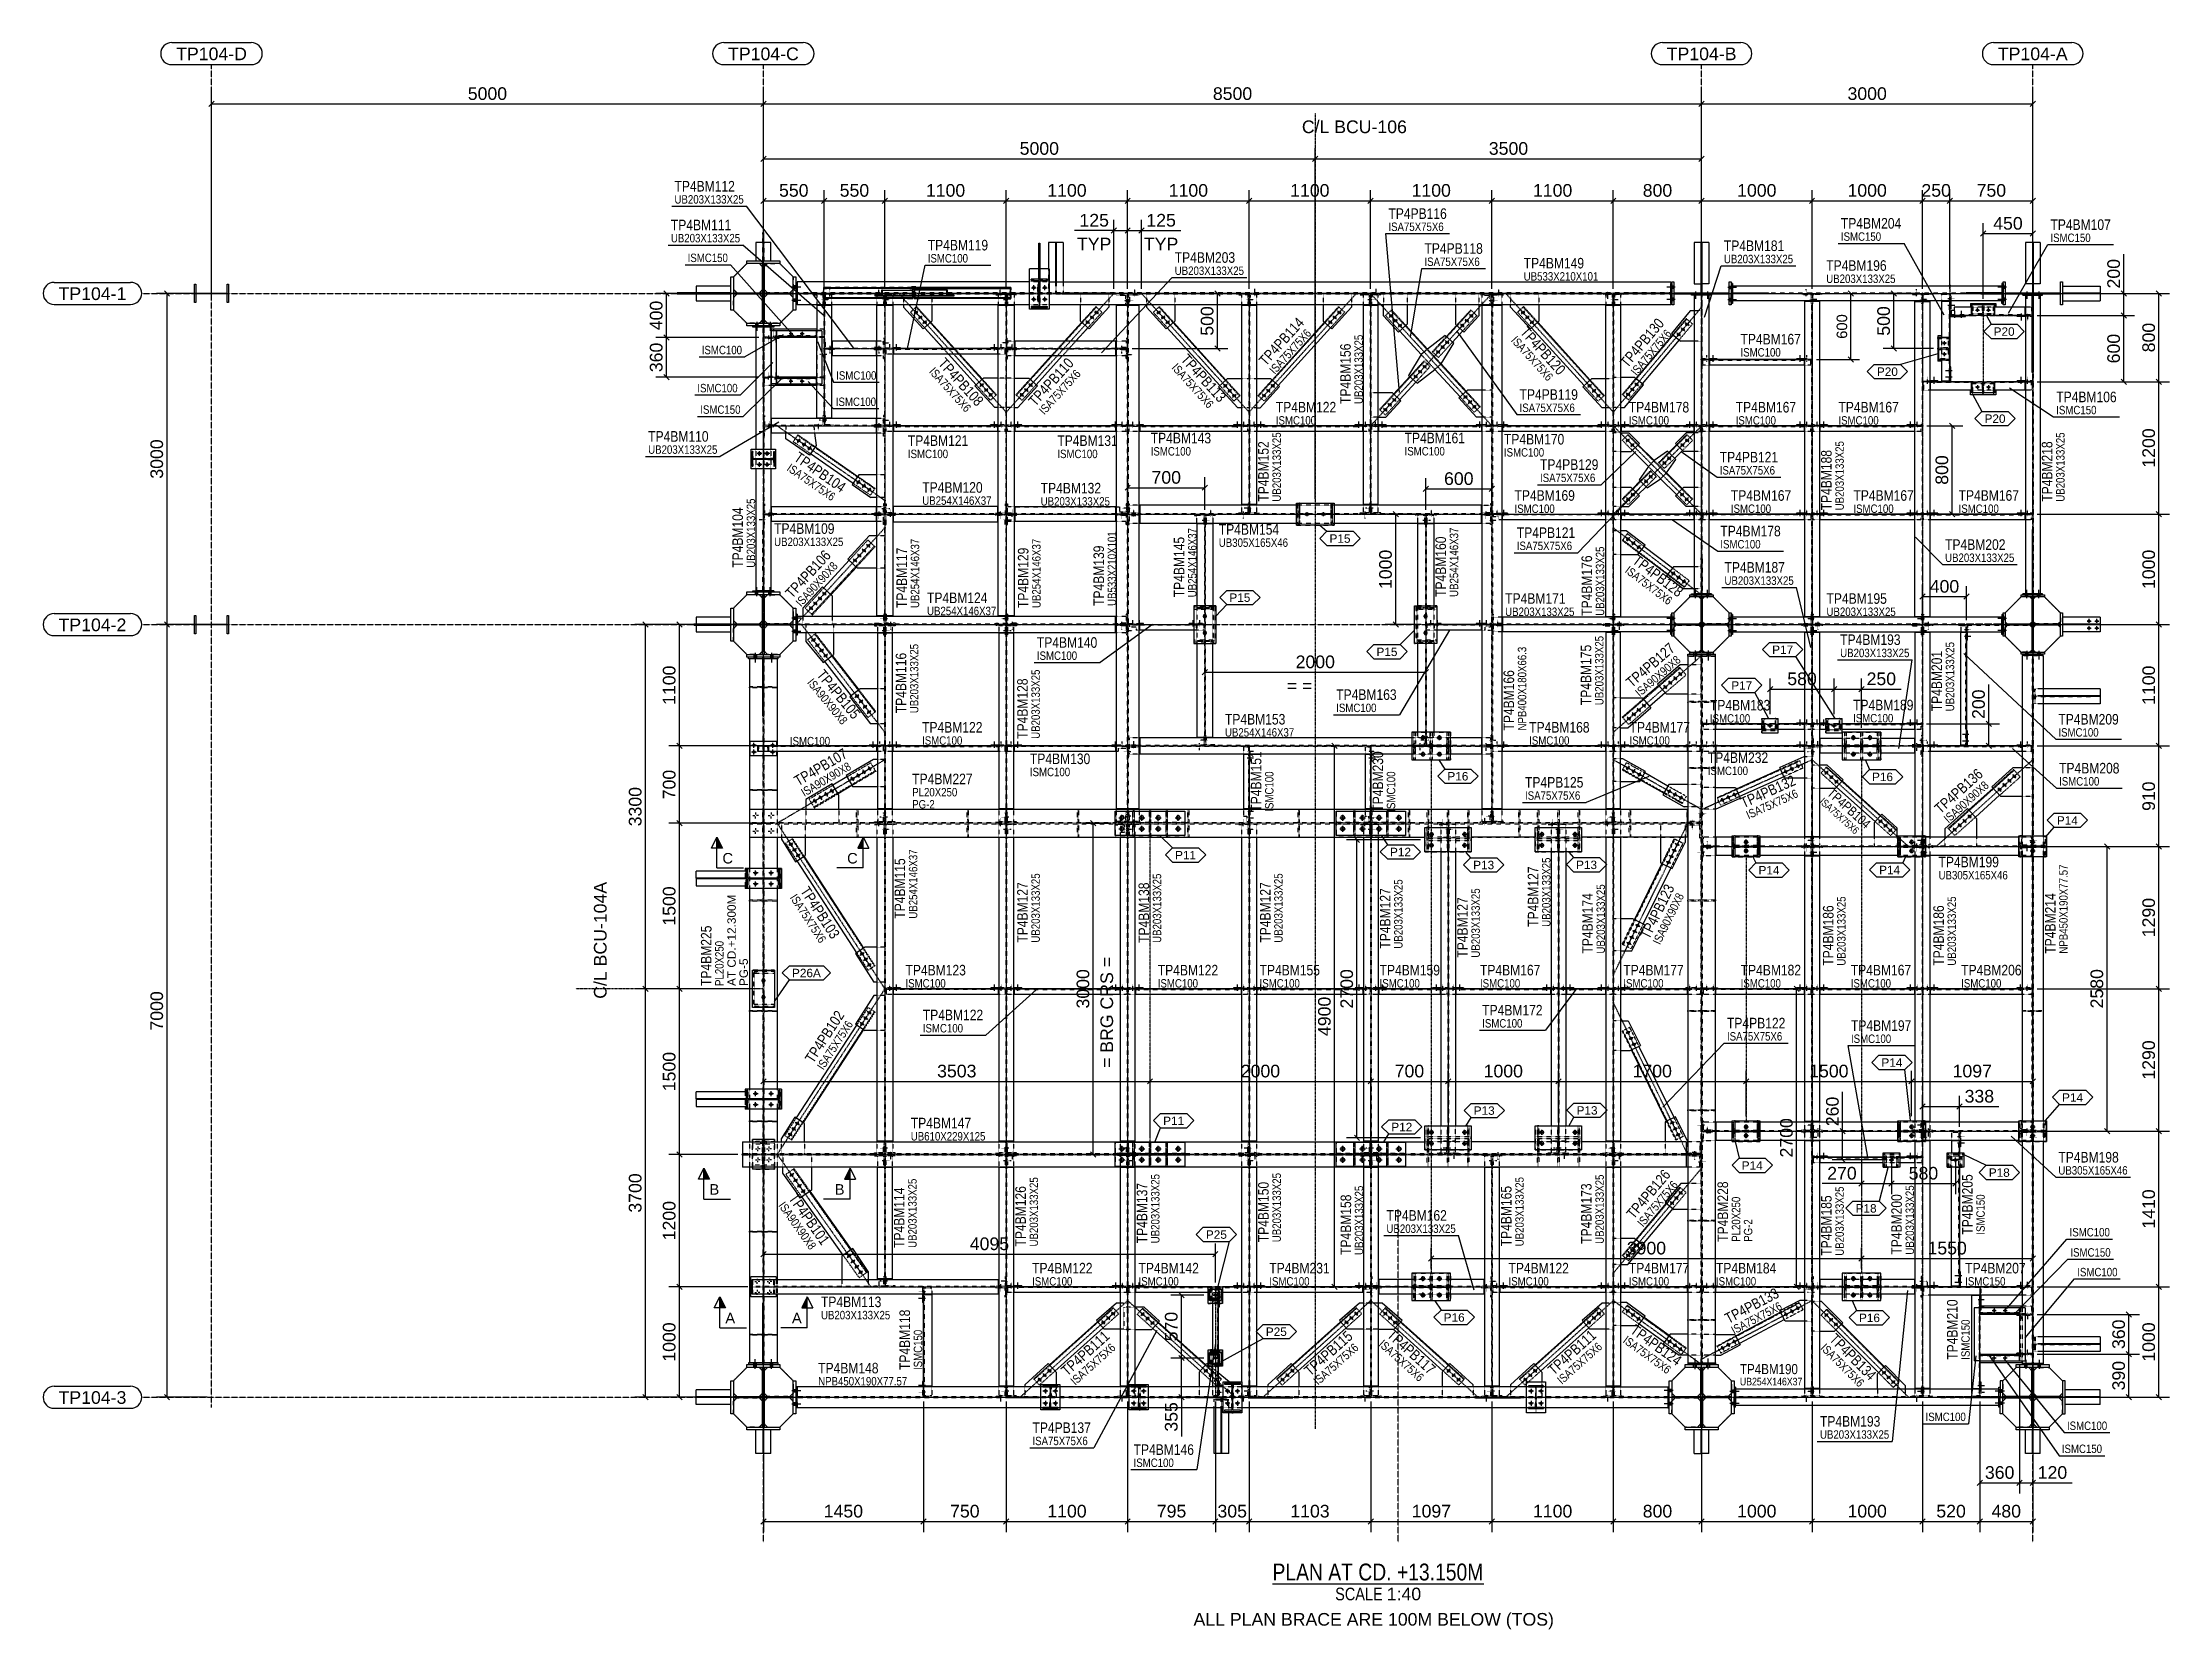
# Model space of a CAD drawing. Header units: millimetres. Extents: x 2102 to 21371, y 12217 to 26594.
import ezdxf

# ---------------------------------------------------------------- set-up
doc = ezdxf.new("R2010")
doc.units = ezdxf.units.MM
for name, pattern in [('CENTER', [12.7, 7.9375, -1.5875, 1.5875, -1.5875]), ('DXK_LINE_DOT2', [3.9198, 1.9599, -1.9599]), ('DXK_LINE_DOT3', [5.9187, 2.979, -0.9799, 0.9799, -0.9799]), ('DXK_LINE_DOT5', [7.8785, 2.979, -0.9799, 0.9799, -0.9799, 0.9799, -0.9799])]:
    doc.linetypes.add(name, pattern=pattern)
for name, color, linetype in [('1', 7, 'Continuous'), ('10', 7, 'Continuous'), ('2', 7, 'Continuous'), ('4', 7, 'Continuous'), ('6', 7, 'Continuous'), ('7', 7, 'Continuous'), ('8', 7, 'Continuous')]:
    doc.layers.add(name, color=color, linetype=linetype)
doc.styles.add('Arial', font='arial.ttf', dxfattribs={"height": 0.2})
doc.styles.add('Arial Narrow', font='ARIALN.TTF', dxfattribs={"height": 0.2})

# ---------------------------------------------------------------- blocks, each defined once
blk = doc.blocks.new('Unknown-116860372-11 - 114867')
at = {"layer": '7', "color": 7, "linetype": 'Continuous'}
blk.add_line((15341, 10459), (17734, 10459), dxfattribs=at)
at = {"layer": '7', "color": 6, "linetype": 'Continuous', "style": 'Arial Narrow'}
blk.add_text('PLAN AT CD. +13.150M', height=190.89, dxfattribs=at).set_placement((15341, 10496))
at = {"layer": '7', "color": 7, "linetype": 'Continuous'}
for s, height, style, p in [('SCALE', 143.2, 'Arial Narrow', (16051, 10271)), ('1:40', 143.3, 'Arial', (16635, 10271))]:
    blk.add_text(s, height=height, dxfattribs=dict(at, style=style)).set_placement(p)
blk = doc.blocks.new('GridLine-116860372-154899 - 114867')
at = {"layer": '2', "color": 7, "linetype": 'DXK_LINE_DOT5'}
blk.add_line((23951, 10928), (23951, 14696), dxfattribs=at)
blk = doc.blocks.new('GridLine-116860372-116904 - 114867')
at = {"layer": '10', "color": 7, "linetype": 'Continuous'}
for p, q in [((23506, 27912), (24395, 27912)), ((23506, 27662), (24395, 27662))]:
    blk.add_line(p, q, dxfattribs=at)
for centre, start, end in [((23506, 27787), 90, 270), ((24395, 27787), 270, 90)]:
    blk.add_arc(centre, 125, start, end, dxfattribs=at)
at = {"layer": '2', "color": 7, "linetype": 'DXK_LINE_DOT5'}
blk.add_line((23951, 12455), (23951, 27662), dxfattribs=at)
at = {"layer": '10', "color": 7, "linetype": 'Continuous', "style": 'Arial'}
blk.add_text('TP104-A', height=143.3, dxfattribs=at).set_placement((23556, 27712))
blk = doc.blocks.new('GridLine-116860372-116902 - 114867')
at = {"layer": '10', "color": 7, "linetype": 'Continuous'}
for p, q in [((9126, 27912), (10026, 27912)), ((9126, 27662), (10026, 27662))]:
    blk.add_line(p, q, dxfattribs=at)
for centre, start, end in [((9126, 27787), 90, 270), ((10026, 27787), 270, 90)]:
    blk.add_arc(centre, 125, start, end, dxfattribs=at)
at = {"layer": '2', "color": 7, "linetype": 'DXK_LINE_DOT5'}
blk.add_line((9576, 12455), (9576, 27662), dxfattribs=at)
at = {"layer": '10', "color": 7, "linetype": 'Continuous', "style": 'Arial'}
blk.add_text('TP104-C', height=143.3, dxfattribs=at).set_placement((9176, 27712))
blk = doc.blocks.new('GridLine-116860372-116903 - 114867')
at = {"layer": '10', "color": 7, "linetype": 'Continuous'}
for p, q in [((19756, 27912), (20645, 27912)), ((19756, 27662), (20645, 27662))]:
    blk.add_line(p, q, dxfattribs=at)
for centre, start, end in [((19756, 27787), 90, 270), ((20645, 27787), 270, 90)]:
    blk.add_arc(centre, 125, start, end, dxfattribs=at)
at = {"layer": '2', "color": 7, "linetype": 'DXK_LINE_DOT5'}
blk.add_line((20201, 12455), (20201, 27662), dxfattribs=at)
at = {"layer": '10', "color": 7, "linetype": 'Continuous', "style": 'Arial'}
blk.add_text('TP104-B', height=143.3, dxfattribs=at).set_placement((19806, 27712))
blk = doc.blocks.new('GridLine-116860372-116901 - 114867')
at = {"layer": '10', "color": 7, "linetype": 'Continuous'}
for p, q in [((2876, 27912), (3776, 27912)), ((2876, 27662), (3776, 27662))]:
    blk.add_line(p, q, dxfattribs=at)
for centre, start, end in [((2876, 27787), 90, 270), ((3776, 27787), 270, 90)]:
    blk.add_arc(centre, 125, start, end, dxfattribs=at)
at = {"layer": '2', "color": 7, "linetype": 'DXK_LINE_DOT5'}
blk.add_line((3326, 12455), (3326, 27662), dxfattribs=at)
at = {"layer": '10', "color": 7, "linetype": 'Continuous', "style": 'Arial'}
blk.add_text('TP104-D', height=143.3, dxfattribs=at).set_placement((2926, 27712))
blk = doc.blocks.new('GridLine-116860372-116905 - 114867')
at = {"layer": '10', "color": 7, "linetype": 'Continuous'}
for p, q in [((1544, 12696), (2410, 12696)), ((1544, 12446), (2410, 12446))]:
    blk.add_line(p, q, dxfattribs=at)
for centre, start, end in [((1544, 12571), 90, 270), ((2410, 12571), 270, 90)]:
    blk.add_arc(centre, 125, start, end, dxfattribs=at)
at = {"layer": '2', "color": 7, "linetype": 'DXK_LINE_DOT5'}
blk.add_line((2535, 12571), (24512, 12571), dxfattribs=at)
at = {"layer": '10', "color": 7, "linetype": 'Continuous', "style": 'Arial'}
blk.add_text('TP104-3', height=143.3, dxfattribs=at).set_placement((1594, 12496))
blk = doc.blocks.new('GridLine-116860372-116906 - 114867')
at = {"layer": '10', "color": 7, "linetype": 'Continuous'}
for p, q in [((1544, 21446), (2410, 21446)), ((1544, 21196), (2410, 21196))]:
    blk.add_line(p, q, dxfattribs=at)
for centre, start, end in [((1544, 21321), 90, 270), ((2410, 21321), 270, 90)]:
    blk.add_arc(centre, 125, start, end, dxfattribs=at)
at = {"layer": '2', "color": 7, "linetype": 'DXK_LINE_DOT5'}
blk.add_line((2535, 21321), (24512, 21321), dxfattribs=at)
at = {"layer": '10', "color": 7, "linetype": 'Continuous', "style": 'Arial'}
blk.add_text('TP104-2', height=143.3, dxfattribs=at).set_placement((1594, 21246))
blk = doc.blocks.new('GridLine-116860372-116908 - 114867')
at = {"layer": '10', "color": 7, "linetype": 'Continuous'}
for p, q in [((1544, 25196), (2410, 25196)), ((1544, 24946), (2410, 24946))]:
    blk.add_line(p, q, dxfattribs=at)
for centre, start, end in [((1544, 25071), 90, 270), ((2410, 25071), 270, 90)]:
    blk.add_arc(centre, 125, start, end, dxfattribs=at)
at = {"layer": '2', "color": 7, "linetype": 'DXK_LINE_DOT5'}
blk.add_line((2535, 25071), (24512, 25071), dxfattribs=at)
at = {"layer": '10', "color": 7, "linetype": 'Continuous', "style": 'Arial'}
blk.add_text('TP104-1', height=143.3, dxfattribs=at).set_placement((1594, 24996))
blk = doc.blocks.new('GridLine-116860372-154897 - 114867')
at = {"layer": '2', "color": 7, "linetype": 'DXK_LINE_DOT5'}
blk.add_line((9576, 10928), (9576, 14696), dxfattribs=at)
blk = doc.blocks.new('GridLine-116860372-154898 - 114867')
at = {"layer": '2', "color": 7, "linetype": 'DXK_LINE_DOT5'}
blk.add_line((16763, 10928), (16763, 14696), dxfattribs=at)
blk = doc.blocks.new('Part-116860372-114953 - 114867')
at = {"layer": '4', "linetype": 'Continuous'}
blk.add_hatch(color=4, dxfattribs=at).paths.add_polyline_path([(9576, 21316, -1), (9576, 21326, -1)])
at = {"layer": '2', "color": 2, "linetype": 'Continuous'}
for p, q in [((9207, 21133), (9207, 21508)), ((9207, 21508), (9238, 21508)), ((9238, 21508), (9238, 21329)), ((9913, 21508), (9944, 21508)), ((9913, 21329), (9913, 21508)), ((9944, 21508), (9944, 21133)), ((9238, 21329), (9913, 21329)), ((9913, 21313), (9238, 21313)), ((9238, 21313), (9238, 21133)), ((9913, 21133), (9913, 21313)), ((9238, 21133), (9207, 21133)), ((9944, 21133), (9913, 21133))]:
    blk.add_line(p, q, dxfattribs=at)
at = {"layer": '4', "color": 4, "linetype": 'CENTER'}
blk.add_line((9576, 21321), (9576, 21321), dxfattribs=at)
at = {"layer": '4', "color": 4, "linetype": 'Continuous'}
blk.add_circle((9576, 21321), 5, dxfattribs=at)
blk = doc.blocks.new('Bolt-116860372-115384 - 114867')
at = {"layer": '1', "color": 1, "linetype": 'DXK_LINE_DOT2'}
for p, q in [((21371, 25067), (21371, 25074)), ((21371, 25057), (21371, 25067)), ((21385, 25041), (21385, 25120)), ((21398, 25067), (21398, 25074)), ((21398, 25057), (21398, 25067))]:
    blk.add_line(p, q, dxfattribs=at)
blk = doc.blocks.new('Part-116860372-114882 - 114867')
at = {"layer": '4', "linetype": 'Continuous'}
blk.add_hatch(color=4, dxfattribs=at).paths.add_polyline_path([(3326, 21316, -1), (3326, 21326, -1)])
at = {"layer": '2', "color": 2, "linetype": 'Continuous'}
for p, q in [((3134, 21217), (3134, 21424)), ((3134, 21424), (3149, 21424)), ((3149, 21217), (3134, 21217)), ((3149, 21424), (3149, 21325)), ((3149, 21325), (3502, 21325)), ((3502, 21317), (3149, 21317)), ((3149, 21317), (3149, 21217)), ((3502, 21424), (3517, 21424)), ((3502, 21325), (3502, 21424)), ((3502, 21217), (3502, 21317)), ((3517, 21217), (3502, 21217)), ((3517, 21424), (3517, 21217))]:
    blk.add_line(p, q, dxfattribs=at)
at = {"layer": '4', "color": 4, "linetype": 'CENTER'}
blk.add_line((3326, 21321), (3326, 21321), dxfattribs=at)
at = {"layer": '4', "color": 4, "linetype": 'Continuous'}
blk.add_circle((3326, 21321), 5, dxfattribs=at)
blk = doc.blocks.new('Part-116860372-116563 - 114867')
at = {"layer": '1', "color": 6, "linetype": 'DXK_LINE_DOT2'}
for p, q in [((17067, 15498), (17067, 15518)), ((17592, 15518), (17067, 15518)), ((17592, 15498), (17067, 15498)), ((17592, 15498), (17592, 15518))]:
    blk.add_line(p, q, dxfattribs=at)
blk = doc.blocks.new('Part-116860372-114914 - 114867')
at = {"layer": '2', "color": 2, "linetype": 'Continuous'}
for p, q in [((19832, 12383), (19832, 12758)), ((19832, 12758), (19863, 12758)), ((19863, 12758), (19863, 12579)), ((19863, 12579), (20192, 12579)), ((20192, 12563), (19863, 12563)), ((19863, 12563), (19863, 12383)), ((20192, 12579), (20192, 12563)), ((19863, 12383), (19832, 12383))]:
    blk.add_line(p, q, dxfattribs=at)
blk = doc.blocks.new('Part-116860372-116595 - 114867')
at = {"layer": '1', "color": 6, "linetype": 'DXK_LINE_DOT2'}
for p, q in [((17089, 19021), (17089, 18893)), ((17109, 19021), (17089, 19021)), ((17109, 18912), (17089, 18912)), ((17089, 18893), (17109, 18893)), ((17109, 18893), (17109, 19021))]:
    blk.add_line(p, q, dxfattribs=at)
blk = doc.blocks.new('Bolt-116860372-115495 - 114867')
at = {"layer": '1', "color": 1, "linetype": 'DXK_LINE_DOT2'}
for p, q in [((17744, 22585), (17744, 22575)), ((17744, 22575), (17744, 22567)), ((17744, 22567), (17744, 22557)), ((17758, 22601), (17758, 22516)), ((17771, 22585), (17771, 22575)), ((17771, 22575), (17771, 22567)), ((17771, 22567), (17771, 22557))]:
    blk.add_line(p, q, dxfattribs=at)
blk = doc.blocks.new('Part-116860372-115066 - 114867')
at = {"layer": '4', "linetype": 'Continuous'}
for points in [[(21451, 23566, -1), (21451, 23576, -1)], [(22701, 23566, -1), (22701, 23576, -1)]]:
    blk.add_hatch(color=4, dxfattribs=at).paths.add_polyline_path(points)
at = {"layer": '1', "color": 6, "linetype": 'DXK_LINE_DOT2'}
for p, q in [((21540, 23571), (21464, 23571)), ((21464, 23508), (21464, 23571)), ((21534, 23565), (21464, 23565)), ((21534, 23508), (21464, 23508)), ((21540, 23565), (22611, 23565)), ((22687, 23571), (22611, 23571)), ((22687, 23565), (22617, 23565)), ((22687, 23508), (22617, 23508)), ((22687, 23508), (22687, 23571))]:
    blk.add_line(p, q, dxfattribs=at)
at = {"layer": '2', "color": 2, "linetype": 'Continuous'}
for p, q in [((21534, 23565), (21540, 23565)), ((22617, 23508), (21534, 23508)), ((22611, 23571), (21540, 23571)), ((21540, 23571), (21540, 23508)), ((22611, 23571), (22611, 23508)), ((22617, 23565), (22611, 23565))]:
    blk.add_line(p, q, dxfattribs=at)
at = {"layer": '4', "color": 4, "linetype": 'CENTER'}
for p, q in [((21451, 23571), (21464, 23571)), ((21540, 23571), (22611, 23571)), ((22687, 23571), (22701, 23571))]:
    blk.add_line(p, q, dxfattribs=at)
at = {"layer": '4', "color": 4, "linetype": 'Continuous'}
for centre in [(21451, 23571), (22701, 23571)]:
    blk.add_circle(centre, 5, dxfattribs=at)
blk = doc.blocks.new('Part-116860372-116054 - 114867')
at = {"layer": '1', "color": 6, "linetype": 'DXK_LINE_DOT2'}
for p, q in [((23601, 25154), (23601, 25077)), ((23601, 25065), (23601, 24988)), ((23614, 25077), (23614, 25065))]:
    blk.add_line(p, q, dxfattribs=at)
at = {"layer": '2', "color": 2, "linetype": 'Continuous'}
for p, q in [((23601, 25183), (23601, 25154)), ((23614, 25183), (23601, 25183)), ((23614, 25183), (23614, 25077)), ((23614, 25065), (23614, 24958)), ((23601, 24958), (23601, 24988)), ((23614, 24958), (23601, 24958))]:
    blk.add_line(p, q, dxfattribs=at)
blk = doc.blocks.new('Part-116860372-114881 - 114867')
at = {"layer": '4', "linetype": 'Continuous'}
blk.add_hatch(color=4, dxfattribs=at).paths.add_polyline_path([(3326, 25066, -1), (3326, 25076, -1)])
at = {"layer": '2', "color": 2, "linetype": 'Continuous'}
for p, q in [((3134, 24967), (3134, 25174)), ((3134, 25174), (3149, 25174)), ((3149, 25174), (3149, 25075)), ((3149, 25075), (3502, 25075)), ((3502, 25067), (3149, 25067)), ((3149, 25067), (3149, 24967)), ((3502, 25174), (3517, 25174)), ((3502, 25075), (3502, 25174)), ((3502, 24967), (3502, 25067)), ((3517, 25174), (3517, 24967)), ((3149, 24967), (3134, 24967)), ((3517, 24967), (3502, 24967))]:
    blk.add_line(p, q, dxfattribs=at)
at = {"layer": '4', "color": 4, "linetype": 'CENTER'}
blk.add_line((3326, 25071), (3326, 25071), dxfattribs=at)
at = {"layer": '4', "color": 4, "linetype": 'Continuous'}
blk.add_circle((3326, 25071), 5, dxfattribs=at)
blk = doc.blocks.new('Part-116860372-157493 - 114867')
at = {"layer": '1', "color": 6, "linetype": 'DXK_LINE_DOT2'}
for p, q in [((20209, 12871), (20246, 12908)), ((20388, 12908), (20538, 12758)), ((20246, 12579), (20209, 12616)), ((20538, 12616), (20501, 12579))]:
    blk.add_line(p, q, dxfattribs=at)
blk = doc.blocks.new('Part-116860372-114948 - 114867')
at = {"layer": '4', "linetype": 'Continuous'}
for points in [[(12326, 21316, -1), (12326, 21326, -1)], [(12326, 19066, -1), (12326, 19076, -1)]]:
    blk.add_hatch(color=4, dxfattribs=at).paths.add_polyline_path(points)
at = {"layer": '1', "color": 6, "linetype": 'DXK_LINE_DOT2'}
for p, q in [((12242, 21307), (12242, 21223)), ((12409, 21307), (12242, 21307)), ((12322, 21307), (12322, 21229)), ((12322, 21223), (12322, 19233)), ((12329, 21307), (12329, 21229)), ((12329, 21223), (12329, 19233)), ((12409, 21307), (12409, 21229)), ((12242, 19227), (12242, 19087)), ((12409, 19087), (12242, 19087)), ((12322, 19227), (12322, 19087)), ((12329, 19227), (12329, 19087)), ((12409, 19227), (12409, 19087))]:
    blk.add_line(p, q, dxfattribs=at)
at = {"layer": '2', "color": 2, "linetype": 'Continuous'}
for p, q in [((12242, 21229), (12242, 19227)), ((12409, 21223), (12242, 21223)), ((12322, 21229), (12322, 21223)), ((12329, 21229), (12329, 21223)), ((12409, 21229), (12409, 19227)), ((12409, 19233), (12242, 19233)), ((12322, 19233), (12322, 19227)), ((12329, 19233), (12329, 19227))]:
    blk.add_line(p, q, dxfattribs=at)
at = {"layer": '4', "color": 4, "linetype": 'CENTER'}
blk.add_line((12326, 21321), (12326, 19071), dxfattribs=at)
at = {"layer": '4', "color": 4, "linetype": 'Continuous'}
for centre in [(12326, 21321), (12326, 19071)]:
    blk.add_circle(centre, 5, dxfattribs=at)
blk = doc.blocks.new('Part-116860372-116072 - 114867')
at = {"layer": '1', "color": 6, "linetype": 'DXK_LINE_DOT2'}
for p, q in [((13167, 25064), (13167, 24940)), ((13488, 25064), (13488, 24940))]:
    blk.add_line(p, q, dxfattribs=at)
at = {"layer": '2', "color": 2, "linetype": 'Continuous'}
for p, q in [((13167, 24758), (13167, 24940)), ((13488, 24916), (13265, 24669)), ((13488, 24940), (13488, 24916)), ((13265, 24669), (13167, 24758))]:
    blk.add_line(p, q, dxfattribs=at)
blk = doc.blocks.new('Part-116860372-114883 - 114867')
at = {"layer": '4', "linetype": 'Continuous'}
blk.add_hatch(color=4, dxfattribs=at).paths.add_polyline_path([(9576, 25066, -1), (9576, 25076, -1)])
at = {"layer": '2', "color": 2, "linetype": 'Continuous'}
for p, q in [((9207, 24883), (9207, 25258)), ((9207, 25258), (9238, 25258)), ((9238, 25258), (9238, 25079)), ((9238, 25079), (9913, 25079)), ((9913, 25063), (9238, 25063)), ((9238, 25063), (9238, 24883)), ((9913, 25258), (9944, 25258)), ((9913, 25079), (9913, 25258)), ((9913, 24883), (9913, 25063)), ((9944, 25258), (9944, 24883)), ((9238, 24883), (9207, 24883)), ((9944, 24883), (9913, 24883))]:
    blk.add_line(p, q, dxfattribs=at)
at = {"layer": '4', "color": 4, "linetype": 'CENTER'}
blk.add_line((9576, 25071), (9576, 25071), dxfattribs=at)
at = {"layer": '4', "color": 4, "linetype": 'Continuous'}
blk.add_circle((9576, 25071), 5, dxfattribs=at)
blk = doc.blocks.new('Part-116860372-116023 - 114867')
at = {"layer": '2', "color": 2, "linetype": 'Continuous'}
for p, q in [((9438, 23083), (9438, 23308)), ((9438, 23308), (9713, 23308)), ((9713, 23308), (9713, 23083)), ((9713, 23083), (9438, 23083))]:
    blk.add_line(p, q, dxfattribs=at)
blk = doc.blocks.new('Part-116860372-115342 - 114867')
at = {"layer": '1', "color": 6, "linetype": 'DXK_LINE_DOT2'}
for p, q in [((21335, 18804), (21335, 18794)), ((21335, 18794), (21367, 18794)), ((21437, 18794), (21437, 18705)), ((21447, 18794), (21447, 18804)), ((21437, 18699), (21437, 18692)), ((21437, 18692), (21447, 18692)), ((21447, 18699), (21447, 18705))]:
    blk.add_line(p, q, dxfattribs=at)
at = {"layer": '2', "color": 2, "linetype": 'Continuous'}
blk.add_line((21437, 18705), (21437, 18699), dxfattribs=at)
blk = doc.blocks.new('Part-116860372-150008 - 114867')
at = {"layer": '1', "color": 6, "linetype": 'DXK_LINE_DOT2'}
blk.add_line((22919, 24577), (22919, 24315), dxfattribs=at)
at = {"layer": '2', "color": 2, "linetype": 'Continuous'}
for p, q in [((22876, 24590), (22876, 24302)), ((22919, 24590), (22876, 24590)), ((22919, 24590), (22919, 24577)), ((22919, 24302), (22876, 24302)), ((22919, 24315), (22919, 24302))]:
    blk.add_line(p, q, dxfattribs=at)
blk = doc.blocks.new('Part-116860372-114947 - 114867')
at = {"layer": '4', "linetype": 'Continuous'}
for points in [[(10951, 21316, -1), (10951, 21326, -1)], [(10951, 19066, -1), (10951, 19076, -1)]]:
    blk.add_hatch(color=4, dxfattribs=at).paths.add_polyline_path(points)
at = {"layer": '1', "color": 6, "linetype": 'DXK_LINE_DOT2'}
for p, q in [((10867, 21307), (10867, 21223)), ((11034, 21307), (10867, 21307)), ((10947, 21307), (10947, 21229)), ((10947, 21223), (10947, 19233)), ((10954, 21307), (10954, 21229)), ((10954, 21223), (10954, 19233)), ((11034, 21307), (11034, 21229)), ((10867, 19227), (10867, 19087)), ((11034, 19087), (10867, 19087)), ((10947, 19227), (10947, 19087)), ((10954, 19227), (10954, 19087)), ((11034, 19227), (11034, 19087))]:
    blk.add_line(p, q, dxfattribs=at)
at = {"layer": '2', "color": 2, "linetype": 'Continuous'}
for p, q in [((10867, 21229), (10867, 19227)), ((11034, 21223), (10867, 21223)), ((10947, 21229), (10947, 21223)), ((10954, 21229), (10954, 21223)), ((11034, 21229), (11034, 19227)), ((11034, 19233), (10867, 19233)), ((10947, 19233), (10947, 19227)), ((10954, 19233), (10954, 19227))]:
    blk.add_line(p, q, dxfattribs=at)
at = {"layer": '4', "color": 4, "linetype": 'CENTER'}
blk.add_line((10951, 21321), (10951, 19071), dxfattribs=at)
at = {"layer": '4', "color": 4, "linetype": 'Continuous'}
for centre in [(10951, 21321), (10951, 19071)]:
    blk.add_circle(centre, 5, dxfattribs=at)
blk = doc.blocks.new('Part-116860372-116402 - 114867')
at = {"layer": '1', "color": 6, "linetype": 'DXK_LINE_DOT2'}
for p, q in [((16984, 21513), (17072, 21513)), ((17072, 21501), (16984, 21501)), ((17053, 21513), (17053, 21501))]:
    blk.add_line(p, q, dxfattribs=at)
blk = doc.blocks.new('Bolt-116860372-115541 - 114867')
at = {"layer": '1', "color": 1, "linetype": 'DXK_LINE_DOT2'}
for p, q in [((12378, 21335), (12378, 21325)), ((12378, 21325), (12378, 21317)), ((12378, 21317), (12378, 21307)), ((12392, 21351), (12392, 21266)), ((12405, 21335), (12405, 21325)), ((12405, 21325), (12405, 21317)), ((12405, 21317), (12405, 21307))]:
    blk.add_line(p, q, dxfattribs=at)
blk = doc.blocks.new('Part-116860372-114884 - 114867')
at = {"layer": '2', "color": 2, "linetype": 'Continuous'}
for p, q in [((9388, 25440), (9763, 25440)), ((9388, 25408), (9388, 25440)), ((9567, 25408), (9388, 25408)), ((9567, 25079), (9567, 25408)), ((9763, 25408), (9584, 25408)), ((9584, 25408), (9584, 25079)), ((9763, 25440), (9763, 25408)), ((9584, 25079), (9567, 25079))]:
    blk.add_line(p, q, dxfattribs=at)
blk = doc.blocks.new('Part-116860372-115945 - 114867')
at = {"layer": '1', "color": 6, "linetype": 'DXK_LINE_DOT2'}
for p, q in [((17213, 19065), (17213, 19055)), ((17213, 19055), (17246, 19055)), ((17316, 19055), (17316, 18952)), ((17326, 19055), (17326, 19065)), ((17316, 18952), (17326, 18952))]:
    blk.add_line(p, q, dxfattribs=at)
blk = doc.blocks.new('Part-116860372-115070 - 114867')
at = {"layer": '4', "linetype": 'Continuous'}
for points in [[(16454, 13660, -1), (16454, 13670, -1)], [(15232, 12566, -1), (15232, 12576, -1)]]:
    blk.add_hatch(color=4, dxfattribs=at).paths.add_polyline_path(points)
at = {"layer": '1', "color": 6, "linetype": 'DXK_LINE_DOT2'}
for p, q in [((16295, 13579), (15394, 12773)), ((16290, 13584), (16113, 13426)), ((16352, 13515), (16175, 13356)), ((16290, 13584), (16352, 13515)), ((15389, 12778), (15566, 12937)), ((15451, 12708), (15389, 12778)), ((15628, 12867), (15451, 12708))]:
    blk.add_line(p, q, dxfattribs=at)
at = {"layer": '2', "color": 2, "linetype": 'Continuous'}
for p, q in [((16113, 13426), (15566, 12937)), ((16175, 13356), (15628, 12867))]:
    blk.add_line(p, q, dxfattribs=at)
at = {"layer": '4', "color": 4, "linetype": 'CENTER'}
blk.add_line((15232, 12571), (16454, 13665), dxfattribs=at)
at = {"layer": '4', "color": 4, "linetype": 'Continuous'}
for centre in [(16454, 13665), (15232, 12571)]:
    blk.add_circle(centre, 5, dxfattribs=at)
blk = doc.blocks.new('Part-116860372-116066 - 114867')
at = {"layer": '1', "color": 6, "linetype": 'DXK_LINE_DOT2'}
for p, q in [((12322, 24112), (12234, 24112)), ((12322, 23778), (12234, 23778))]:
    blk.add_line(p, q, dxfattribs=at)
at = {"layer": '2', "color": 2, "linetype": 'Continuous'}
for p, q in [((12070, 24112), (11972, 24023)), ((12234, 24112), (12070, 24112)), ((11972, 24023), (12195, 23778)), ((12234, 23778), (12195, 23778))]:
    blk.add_line(p, q, dxfattribs=at)
blk = doc.blocks.new('Part-116860372-114885 - 114867')
at = {"layer": '4', "linetype": 'Continuous'}
blk.add_hatch(color=4, dxfattribs=at).paths.add_polyline_path([(20201, 25066, -1), (20201, 25076, -1)])
at = {"layer": '2', "color": 2, "linetype": 'Continuous'}
for p, q in [((19865, 24940), (19865, 25202)), ((19865, 25202), (19887, 25202)), ((19887, 25202), (19887, 25078)), ((19887, 25078), (20514, 25078)), ((20514, 25064), (19887, 25064)), ((19887, 25064), (19887, 24940)), ((20514, 25202), (20536, 25202)), ((20514, 25078), (20514, 25202)), ((20514, 24940), (20514, 25064)), ((20536, 25202), (20536, 24940)), ((19887, 24940), (19865, 24940)), ((20536, 24940), (20514, 24940))]:
    blk.add_line(p, q, dxfattribs=at)
at = {"layer": '4', "color": 4, "linetype": 'CENTER'}
blk.add_line((20201, 25071), (20201, 25071), dxfattribs=at)
at = {"layer": '4', "color": 4, "linetype": 'Continuous'}
blk.add_circle((20201, 25071), 5, dxfattribs=at)
blk = doc.blocks.new('Part-116860372-149982 - 114867')
at = {"layer": '1', "color": 6, "linetype": 'DXK_LINE_DOT2'}
blk.add_line((24319, 12488), (24319, 12654), dxfattribs=at)
at = {"layer": '2', "color": 2, "linetype": 'Continuous'}
for p, q in [((24713, 12654), (24319, 12654)), ((24713, 12574), (24319, 12574)), ((24713, 12567), (24319, 12567)), ((24651, 12567), (24651, 12574)), ((24713, 12488), (24713, 12654)), ((24713, 12488), (24319, 12488))]:
    blk.add_line(p, q, dxfattribs=at)
blk = doc.blocks.new('Part-116860372-114957 - 114867')
at = {"layer": '2', "color": 2, "linetype": 'Continuous'}
for p, q in [((20194, 21314), (20194, 21314)), ((20194, 21007), (20194, 21314)), ((20194, 21314), (20207, 21314)), ((20207, 21314), (20207, 21314)), ((20207, 21314), (20207, 21007)), ((20069, 21007), (20069, 21007)), ((20069, 20985), (20069, 21007)), ((20069, 21007), (20194, 21007)), ((20069, 20985), (20069, 20985)), ((20332, 20985), (20069, 20985)), ((20194, 21007), (20194, 21007)), ((20207, 21007), (20207, 21007)), ((20207, 21007), (20332, 21007)), ((20332, 21007), (20332, 21007)), ((20332, 21007), (20332, 20985)), ((20332, 20985), (20332, 20985))]:
    blk.add_line(p, q, dxfattribs=at)
blk = doc.blocks.new('Part-116860372-115388 - 114867')
at = {"layer": '1', "color": 6, "linetype": 'DXK_LINE_DOT2'}
for p, q in [((23935, 18823), (23832, 18823)), ((23832, 18823), (23832, 18813)), ((23945, 18925), (23935, 18925)), ((23935, 18925), (23935, 18912)), ((23935, 18813), (23945, 18813))]:
    blk.add_line(p, q, dxfattribs=at)
blk = doc.blocks.new('Part-116860372-114886 - 114867')
at = {"layer": '4', "linetype": 'Continuous'}
blk.add_hatch(color=4, dxfattribs=at).paths.add_polyline_path([(23951, 25066, -1), (23951, 25076, -1)])
at = {"layer": '2', "color": 2, "linetype": 'Continuous'}
for p, q in [((23615, 24940), (23615, 25202)), ((23615, 25202), (23637, 25202)), ((23637, 25202), (23637, 25078)), ((23637, 25078), (24264, 25078)), ((24264, 25064), (23637, 25064)), ((23637, 25064), (23637, 24940)), ((24264, 25202), (24286, 25202)), ((24264, 25078), (24264, 25202)), ((24264, 24940), (24264, 25064)), ((24286, 25202), (24286, 24940)), ((23637, 24940), (23615, 24940)), ((24286, 24940), (24264, 24940))]:
    blk.add_line(p, q, dxfattribs=at)
at = {"layer": '4', "color": 4, "linetype": 'CENTER'}
blk.add_line((23951, 25071), (23951, 25071), dxfattribs=at)
at = {"layer": '4', "color": 4, "linetype": 'Continuous'}
blk.add_circle((23951, 25071), 5, dxfattribs=at)
blk = doc.blocks.new('Part-116860372-157441 - 114867')
at = {"layer": '1', "color": 6, "linetype": 'DXK_LINE_DOT2'}
for p, q in [((20194, 16351), (20207, 16351)), ((20207, 15439), (20194, 15439))]:
    blk.add_line(p, q, dxfattribs=at)
blk = doc.blocks.new('Part-116860372-115064 - 114867')
at = {"layer": '4', "linetype": 'Continuous'}
for points in [[(19201, 23566, -1), (19201, 23576, -1)], [(20201, 23566, -1), (20201, 23576, -1)]]:
    blk.add_hatch(color=4, dxfattribs=at).paths.add_polyline_path(points)
at = {"layer": '1', "color": 6, "linetype": 'DXK_LINE_DOT2'}
for p, q in [((19290, 23571), (19214, 23571)), ((19214, 23508), (19214, 23571)), ((19284, 23565), (19214, 23565)), ((19284, 23508), (19214, 23508)), ((19290, 23565), (20111, 23565)), ((20187, 23571), (20111, 23571)), ((20187, 23565), (20117, 23565)), ((20187, 23508), (20117, 23508)), ((20187, 23508), (20187, 23571))]:
    blk.add_line(p, q, dxfattribs=at)
at = {"layer": '2', "color": 2, "linetype": 'Continuous'}
for p, q in [((19284, 23565), (19290, 23565)), ((20117, 23508), (19284, 23508)), ((20111, 23571), (19290, 23571)), ((19290, 23571), (19290, 23508)), ((20111, 23571), (20111, 23508)), ((20117, 23565), (20111, 23565))]:
    blk.add_line(p, q, dxfattribs=at)
at = {"layer": '4', "color": 4, "linetype": 'CENTER'}
for p, q in [((19201, 23571), (19214, 23571)), ((19290, 23571), (20111, 23571)), ((20187, 23571), (20201, 23571))]:
    blk.add_line(p, q, dxfattribs=at)
at = {"layer": '4', "color": 4, "linetype": 'Continuous'}
for centre in [(19201, 23571), (20201, 23571)]:
    blk.add_circle(centre, 5, dxfattribs=at)
blk = doc.blocks.new('Bolt-116860372-116052 - 114867')
at = {"layer": '2', "color": 1, "linetype": 'Continuous'}
for p, q in [((19903, 25140), (19806, 25140)), ((19903, 25140), (19806, 25140)), ((19903, 25140), (19806, 25140)), ((19903, 25140), (19806, 25140)), ((19903, 25140), (19806, 25140)), ((19903, 25140), (19806, 25140)), ((19903, 25140), (19806, 25140)), ((19903, 25140), (19806, 25140)), ((19903, 25140), (19806, 25140)), ((19903, 25140), (19806, 25140)), ((19903, 25140), (19806, 25140)), ((19864, 25153), (19851, 25153)), ((19864, 25153), (19851, 25153)), ((19864, 25153), (19851, 25153)), ((19864, 25153), (19851, 25153)), ((19864, 25153), (19851, 25153)), ((19864, 25153), (19851, 25153)), ((19864, 25153), (19851, 25153)), ((19864, 25153), (19851, 25153)), ((19864, 25153), (19851, 25153)), ((19864, 25153), (19851, 25153)), ((19864, 25153), (19851, 25153)), ((19864, 25126), (19851, 25126)), ((19864, 25126), (19851, 25126)), ((19864, 25126), (19851, 25126)), ((19864, 25126), (19851, 25126)), ((19864, 25126), (19851, 25126)), ((19864, 25126), (19851, 25126)), ((19864, 25126), (19851, 25126)), ((19864, 25126), (19851, 25126)), ((19864, 25126), (19851, 25126)), ((19864, 25126), (19851, 25126)), ((19864, 25126), (19851, 25126)), ((19887, 25153), (19865, 25153)), ((19887, 25153), (19865, 25153)), ((19887, 25153), (19865, 25153)), ((19887, 25153), (19865, 25153)), ((19887, 25153), (19865, 25153)), ((19887, 25153), (19865, 25153)), ((19887, 25153), (19865, 25153)), ((19887, 25153), (19865, 25153)), ((19887, 25153), (19865, 25153)), ((19887, 25153), (19865, 25153)), ((19887, 25153), (19865, 25153)), ((19887, 25126), (19865, 25126)), ((19887, 25126), (19865, 25126)), ((19887, 25126), (19865, 25126)), ((19887, 25126), (19865, 25126)), ((19887, 25126), (19865, 25126)), ((19887, 25126), (19865, 25126)), ((19887, 25126), (19865, 25126)), ((19887, 25126), (19865, 25126)), ((19887, 25126), (19865, 25126)), ((19887, 25126), (19865, 25126)), ((19887, 25126), (19865, 25126)), ((19903, 25002), (19806, 25002)), ((19903, 25002), (19806, 25002)), ((19903, 25002), (19806, 25002)), ((19903, 25002), (19806, 25002)), ((19903, 25002), (19806, 25002)), ((19903, 25002), (19806, 25002)), ((19903, 25002), (19806, 25002)), ((19903, 25002), (19806, 25002)), ((19903, 25002), (19806, 25002)), ((19903, 25002), (19806, 25002)), ((19903, 25002), (19806, 25002)), ((19864, 25016), (19851, 25016)), ((19864, 25016), (19851, 25016)), ((19864, 25016), (19851, 25016)), ((19864, 25016), (19851, 25016)), ((19864, 25016), (19851, 25016)), ((19864, 25016), (19851, 25016)), ((19864, 25016), (19851, 25016)), ((19864, 25016), (19851, 25016)), ((19864, 25016), (19851, 25016)), ((19864, 25016), (19851, 25016)), ((19864, 25016), (19851, 25016)), ((19864, 24988), (19851, 24988)), ((19864, 24988), (19851, 24988)), ((19864, 24988), (19851, 24988)), ((19864, 24988), (19851, 24988)), ((19864, 24988), (19851, 24988)), ((19864, 24988), (19851, 24988)), ((19864, 24988), (19851, 24988)), ((19864, 24988), (19851, 24988)), ((19864, 24988), (19851, 24988)), ((19864, 24988), (19851, 24988)), ((19864, 24988), (19851, 24988)), ((19887, 25016), (19865, 25016)), ((19887, 25016), (19865, 25016)), ((19887, 25016), (19865, 25016)), ((19887, 25016), (19865, 25016)), ((19887, 25016), (19865, 25016)), ((19887, 25016), (19865, 25016)), ((19887, 25016), (19865, 25016)), ((19887, 25016), (19865, 25016)), ((19887, 25016), (19865, 25016)), ((19887, 25016), (19865, 25016)), ((19887, 25016), (19865, 25016)), ((19887, 24988), (19865, 24988)), ((19887, 24988), (19865, 24988)), ((19887, 24988), (19865, 24988)), ((19887, 24988), (19865, 24988)), ((19887, 24988), (19865, 24988)), ((19887, 24988), (19865, 24988)), ((19887, 24988), (19865, 24988)), ((19887, 24988), (19865, 24988)), ((19887, 24988), (19865, 24988)), ((19887, 24988), (19865, 24988)), ((19887, 24988), (19865, 24988))]:
    blk.add_line(p, q, dxfattribs=at)
blk = doc.blocks.new('Part-116860372-114887 - 114867')
at = {"layer": '2', "color": 2, "linetype": 'Continuous'}
for p, q in [((9567, 24733), (9567, 25063)), ((9567, 25063), (9584, 25063)), ((9584, 25063), (9584, 24733)), ((9388, 24702), (9388, 24733)), ((9388, 24733), (9567, 24733)), ((9763, 24702), (9388, 24702)), ((9584, 24733), (9763, 24733)), ((9763, 24733), (9763, 24702))]:
    blk.add_line(p, q, dxfattribs=at)
blk = doc.blocks.new('Part-116860372-116261 - 114867')
at = {"layer": '1', "color": 6, "linetype": 'DXK_LINE_DOT2'}
for p, q in [((19284, 17989), (19204, 17989)), ((19284, 17626), (19204, 17626))]:
    blk.add_line(p, q, dxfattribs=at)
at = {"layer": '2', "color": 2, "linetype": 'Continuous'}
for p, q in [((19423, 17989), (19284, 17989)), ((19412, 17626), (19557, 17922)), ((19557, 17922), (19423, 17989)), ((19284, 17626), (19412, 17626))]:
    blk.add_line(p, q, dxfattribs=at)
blk = doc.blocks.new('Part-116860372-150029 - 114867')
at = {"layer": '1', "color": 6, "linetype": 'DXK_LINE_DOT2'}
for p, q in [((23383, 24958), (23383, 24958)), ((23383, 24958), (23383, 24828)), ((23383, 24958), (23393, 24958)), ((23383, 24915), (23393, 24915)), ((23393, 24915), (23383, 24915)), ((23383, 24840), (23393, 24840)), ((23383, 24840), (23393, 24840)), ((23383, 24828), (23393, 24828)), ((23383, 24828), (23393, 24828)), ((23393, 24958), (23393, 24958)), ((23393, 24958), (23393, 24828))]:
    blk.add_line(p, q, dxfattribs=at)
blk = doc.blocks.new('Bolt-116860372-116067 - 114867')
at = {"layer": '2', "color": 1, "linetype": 'Continuous'}
for p, q in [((12028, 24015), (12068, 24051)), ((12030, 24053), (12067, 24013)), ((12078, 23959), (12119, 23996)), ((12080, 23998), (12117, 23957)), ((12129, 23903), (12169, 23940)), ((12130, 23942), (12167, 23902))]:
    blk.add_line(p, q, dxfattribs=at)
for centre in [(12048, 24033), (12099, 23977), (12149, 23922)]:
    blk.add_circle(centre, 13.8, dxfattribs=at)
blk = doc.blocks.new('Part-116860372-115346 - 114867')
at = {"layer": '1', "color": 6, "linetype": 'DXK_LINE_DOT2'}
for p, q in [((22585, 18804), (22585, 18794)), ((22585, 18794), (22617, 18794)), ((22687, 18794), (22687, 18692)), ((22697, 18794), (22697, 18804)), ((22687, 18692), (22697, 18692))]:
    blk.add_line(p, q, dxfattribs=at)
blk = doc.blocks.new('Part-116860372-114967 - 114867')
at = {"layer": '4', "linetype": 'Continuous'}
for points in [[(15076, 25066, -1), (15076, 25076, -1)], [(15076, 22566, -1), (15076, 22576, -1)]]:
    blk.add_hatch(color=4, dxfattribs=at).paths.add_polyline_path(points)
at = {"layer": '1', "color": 6, "linetype": 'DXK_LINE_DOT2'}
for p, q in [((14992, 25054), (14992, 24940)), ((15159, 25054), (14992, 25054)), ((15072, 25054), (15072, 23581)), ((15079, 25054), (15079, 24940)), ((15159, 25054), (15159, 24940)), ((15079, 24933), (15079, 22681)), ((15072, 23581), (15072, 22681)), ((14992, 22674), (14992, 22585)), ((15072, 22674), (15072, 22585)), ((15079, 22674), (15079, 22585)), ((15159, 22674), (15159, 22585)), ((15159, 22585), (14992, 22585))]:
    blk.add_line(p, q, dxfattribs=at)
at = {"layer": '2', "color": 2, "linetype": 'Continuous'}
for p, q in [((14992, 24940), (14992, 22674)), ((15159, 24933), (14992, 24933)), ((15072, 24940), (15072, 24933)), ((15079, 24940), (15079, 24933)), ((15159, 24940), (15159, 22674)), ((15159, 22681), (14992, 22681)), ((15072, 22681), (15072, 22674)), ((15079, 22681), (15079, 22674))]:
    blk.add_line(p, q, dxfattribs=at)
at = {"layer": '4', "color": 4, "linetype": 'CENTER'}
blk.add_line((15076, 25071), (15076, 22571), dxfattribs=at)
at = {"layer": '4', "color": 4, "linetype": 'Continuous'}
for centre in [(15076, 25071), (15076, 22571)]:
    blk.add_circle(centre, 5, dxfattribs=at)
blk = doc.blocks.new('Bolt-116860372-115545 - 114867')
at = {"layer": '1', "color": 1, "linetype": 'DXK_LINE_DOT2'}
for p, q in [((10981, 21387), (10896, 21387)), ((10947, 21401), (10937, 21401)), ((10947, 21374), (10937, 21374)), ((10955, 21401), (10947, 21401)), ((10955, 21374), (10947, 21374)), ((10965, 21401), (10955, 21401)), ((10965, 21374), (10955, 21374))]:
    blk.add_line(p, q, dxfattribs=at)
blk = doc.blocks.new('Part-116860372-114888 - 114867')
at = {"layer": '4', "linetype": 'Continuous'}
for points in [[(9576, 25066, -1), (9576, 25076, -1)], [(20201, 25066, -1), (20201, 25076, -1)]]:
    blk.add_hatch(color=4, dxfattribs=at).paths.add_polyline_path(points)
at = {"layer": '1', "color": 6, "linetype": 'DXK_LINE_DOT2'}
for p, q in [((19851, 25078), (9958, 25078)), ((19851, 25064), (9958, 25064)), ((12813, 25202), (12588, 25202)), ((19851, 25183), (19851, 24958)), ((12813, 24940), (12588, 24940))]:
    blk.add_line(p, q, dxfattribs=at)
at = {"layer": '2', "color": 2, "linetype": 'Continuous'}
for p, q in [((9958, 25202), (9958, 24940)), ((12588, 25202), (9958, 25202)), ((12813, 25202), (19851, 25202)), ((19851, 25202), (19851, 25183)), ((12588, 24940), (9958, 24940)), ((19851, 24940), (12813, 24940)), ((19851, 24958), (19851, 24940))]:
    blk.add_line(p, q, dxfattribs=at)
at = {"layer": '4', "color": 4, "linetype": 'CENTER'}
blk.add_line((9576, 25071), (20201, 25071), dxfattribs=at)
at = {"layer": '4', "color": 4, "linetype": 'Continuous'}
for centre in [(9576, 25071), (20201, 25071)]:
    blk.add_circle(centre, 5, dxfattribs=at)
blk = doc.blocks.new('Part-116860372-116270 - 114867')
at = {"layer": '1', "color": 6, "linetype": 'DXK_LINE_DOT2'}
for p, q in [((21534, 19728), (21454, 19728)), ((21534, 19467), (21454, 19467))]:
    blk.add_line(p, q, dxfattribs=at)
at = {"layer": '2', "color": 2, "linetype": 'Continuous'}
for p, q in [((21623, 19728), (21534, 19728)), ((21804, 19564), (21623, 19728)), ((21717, 19467), (21804, 19564)), ((21534, 19467), (21717, 19467))]:
    blk.add_line(p, q, dxfattribs=at)
blk = doc.blocks.new('Bolt-116860372-115941 - 114867')
at = {"layer": '1', "color": 1, "linetype": 'DXK_LINE_DOT2'}
for p, q in [((19171, 19002), (19256, 19002)), ((19187, 19016), (19197, 19016)), ((19187, 18988), (19197, 18988)), ((19197, 19016), (19204, 19016)), ((19197, 18988), (19204, 18988)), ((19204, 19016), (19214, 19016)), ((19204, 18988), (19214, 18988))]:
    blk.add_line(p, q, dxfattribs=at)
blk = doc.blocks.new('Part-116860372-114946 - 114867')
at = {"layer": '4', "linetype": 'Continuous'}
for points in [[(13701, 25066, -1), (13701, 25076, -1)], [(13701, 19066, -1), (13701, 19076, -1)]]:
    blk.add_hatch(color=4, dxfattribs=at).paths.add_polyline_path(points)
at = {"layer": '1', "color": 6, "linetype": 'DXK_LINE_DOT2'}
for p, q in [((13694, 25054), (13694, 24330)), ((13707, 25054), (13694, 25054)), ((13707, 25054), (13707, 24940)), ((13707, 24933), (13707, 19233)), ((13694, 24330), (13694, 19233)), ((13569, 19227), (13569, 19090)), ((13832, 19090), (13569, 19090)), ((13694, 19227), (13694, 19090)), ((13707, 19227), (13707, 19090)), ((13832, 19227), (13832, 19090))]:
    blk.add_line(p, q, dxfattribs=at)
at = {"layer": '2', "color": 2, "linetype": 'Continuous'}
for p, q in [((13569, 24933), (13569, 19227)), ((13832, 24933), (13569, 24933)), ((13694, 24940), (13694, 24933)), ((13707, 24940), (13707, 24933)), ((13832, 19227), (13832, 24933)), ((13832, 19233), (13569, 19233)), ((13694, 19233), (13694, 19227)), ((13707, 19233), (13707, 19227))]:
    blk.add_line(p, q, dxfattribs=at)
at = {"layer": '4', "color": 4, "linetype": 'CENTER'}
blk.add_line((13701, 25071), (13701, 19071), dxfattribs=at)
at = {"layer": '4', "color": 4, "linetype": 'Continuous'}
for centre in [(13701, 25071), (13701, 19071)]:
    blk.add_circle(centre, 5, dxfattribs=at)
blk = doc.blocks.new('Part-116860372-114889 - 114867')
at = {"layer": '4', "linetype": 'Continuous'}
for points in [[(20201, 25066, -1), (20201, 25076, -1)], [(23951, 25066, -1), (23951, 25076, -1)]]:
    blk.add_hatch(color=4, dxfattribs=at).paths.add_polyline_path(points)
at = {"layer": '1', "color": 6, "linetype": 'DXK_LINE_DOT2'}
for p, q in [((20550, 25077), (20550, 25065)), ((23601, 25074), (20550, 25074)), ((23601, 25067), (20550, 25067)), ((23601, 25077), (23601, 25065))]:
    blk.add_line(p, q, dxfattribs=at)
at = {"layer": '2', "color": 2, "linetype": 'Continuous'}
for p, q in [((20550, 25154), (20550, 25077)), ((23601, 25154), (20550, 25154)), ((20550, 25065), (20550, 24988)), ((23601, 25154), (23601, 25077)), ((23601, 25065), (23601, 24988)), ((23601, 24988), (20550, 24988))]:
    blk.add_line(p, q, dxfattribs=at)
at = {"layer": '4', "color": 4, "linetype": 'CENTER'}
blk.add_line((20201, 25071), (23951, 25071), dxfattribs=at)
at = {"layer": '4', "color": 4, "linetype": 'Continuous'}
for centre in [(20201, 25071), (23951, 25071)]:
    blk.add_circle(centre, 5, dxfattribs=at)
blk = doc.blocks.new('Part-116860372-114961 - 114867')
at = {"layer": '2', "color": 2, "linetype": 'Continuous'}
for p, q in [((23819, 21656), (24082, 21656)), ((23819, 21635), (23819, 21656)), ((23944, 21635), (23819, 21635)), ((23944, 21328), (23944, 21635)), ((24082, 21635), (23957, 21635)), ((23957, 21635), (23957, 21328)), ((24082, 21656), (24082, 21635)), ((23957, 21328), (23944, 21328))]:
    blk.add_line(p, q, dxfattribs=at)
blk = doc.blocks.new('Part-116860372-115328 - 114867')
at = {"layer": '1', "color": 6, "linetype": 'DXK_LINE_DOT2'}
for p, q in [((21464, 15700), (21454, 15700)), ((21454, 15693), (21454, 15687)), ((21464, 15700), (21464, 15693)), ((21464, 15687), (21464, 15598)), ((21454, 15598), (21454, 15588)), ((21567, 15598), (21534, 15598)), ((21567, 15588), (21567, 15598))]:
    blk.add_line(p, q, dxfattribs=at)
at = {"layer": '2', "color": 2, "linetype": 'Continuous'}
blk.add_line((21464, 15693), (21464, 15687), dxfattribs=at)
blk = doc.blocks.new('Part-116860372-114890 - 114867')
at = {"layer": '4', "linetype": 'Continuous'}
blk.add_hatch(color=4, dxfattribs=at).paths.add_polyline_path([(12701, 25066, -1), (12701, 25076, -1)])
at = {"layer": '1', "color": 6, "linetype": 'DXK_LINE_DOT2'}
for p, q in [((12609, 25217), (12609, 25231)), ((12609, 25231), (12792, 25231)), ((12697, 25217), (12609, 25217)), ((12697, 24924), (12697, 25217)), ((12792, 25217), (12705, 25217)), ((12705, 25217), (12705, 24924)), ((12792, 25231), (12792, 25217)), ((12609, 24911), (12609, 24924)), ((12609, 24924), (12697, 24924)), ((12792, 24911), (12609, 24911)), ((12705, 24924), (12792, 24924)), ((12792, 24924), (12792, 24911))]:
    blk.add_line(p, q, dxfattribs=at)
at = {"layer": '2', "color": 2, "linetype": 'Continuous'}
for p, q in [((12792, 25231), (12609, 25231)), ((12609, 25231), (12609, 25217)), ((12609, 25217), (12697, 25217)), ((12697, 25217), (12697, 24924)), ((12705, 24924), (12705, 25217)), ((12705, 25217), (12792, 25217)), ((12792, 25217), (12792, 25231)), ((12697, 24924), (12609, 24924)), ((12609, 24924), (12609, 24911)), ((12609, 24911), (12792, 24911)), ((12705, 24924), (12792, 24924)), ((12792, 24911), (12792, 24924))]:
    blk.add_line(p, q, dxfattribs=at)
at = {"layer": '4', "color": 4, "linetype": 'CENTER'}
blk.add_line((12701, 25071), (12701, 25071), dxfattribs=at)
at = {"layer": '4', "color": 4, "linetype": 'Continuous'}
blk.add_circle((12701, 25071), 5, dxfattribs=at)
blk = doc.blocks.new('Part-116860372-116571 - 114867')
at = {"layer": '1', "color": 6, "linetype": 'DXK_LINE_DOT2'}
for p, q in [((17569, 15498), (17549, 15498)), ((17549, 15498), (17549, 15371)), ((17569, 15480), (17549, 15480)), ((17569, 15371), (17569, 15498)), ((17549, 15371), (17569, 15371))]:
    blk.add_line(p, q, dxfattribs=at)
blk = doc.blocks.new('Part-116860372-114913 - 114867')
at = {"layer": '4', "linetype": 'Continuous'}
blk.add_hatch(color=4, dxfattribs=at).paths.add_polyline_path([(20201, 12566, -1), (20201, 12576, -1)])
at = {"layer": '2', "color": 2, "linetype": 'Continuous'}
for p, q in [((20013, 12940), (20388, 12940)), ((20013, 12908), (20013, 12940)), ((20192, 12908), (20013, 12908)), ((20192, 12233), (20192, 12908)), ((20388, 12908), (20209, 12908)), ((20209, 12908), (20209, 12233)), ((20388, 12940), (20388, 12908)), ((20013, 12202), (20013, 12233)), ((20013, 12233), (20192, 12233)), ((20388, 12202), (20013, 12202)), ((20209, 12233), (20388, 12233)), ((20388, 12233), (20388, 12202))]:
    blk.add_line(p, q, dxfattribs=at)
at = {"layer": '4', "color": 4, "linetype": 'CENTER'}
blk.add_line((20201, 12571), (20201, 12571), dxfattribs=at)
at = {"layer": '4', "color": 4, "linetype": 'Continuous'}
blk.add_circle((20201, 12571), 5, dxfattribs=at)
blk = doc.blocks.new('Bolt-116860372-115965 - 114867')
at = {"layer": '1', "color": 1, "linetype": 'DXK_LINE_DOT2'}
for p, q in [((12296, 19002), (12381, 19002)), ((12312, 19016), (12322, 19016)), ((12312, 18988), (12322, 18988)), ((12322, 19016), (12329, 19016)), ((12322, 18988), (12329, 18988)), ((12329, 19016), (12339, 19016)), ((12329, 18988), (12339, 18988))]:
    blk.add_line(p, q, dxfattribs=at)
blk = doc.blocks.new('Part-116860372-114970 - 114867')
at = {"layer": '4', "linetype": 'Continuous'}
for points in [[(13701, 19941, -1), (13701, 19951, -1)], [(17826, 19941, -1), (17826, 19951, -1)]]:
    blk.add_hatch(color=4, dxfattribs=at).paths.add_polyline_path(points)
at = {"layer": '1', "color": 6, "linetype": 'DXK_LINE_DOT2'}
for p, q in [((13832, 20037), (13717, 20037)), ((13717, 20037), (13717, 19854)), ((17357, 20037), (16919, 20037)), ((17810, 20037), (17713, 20037)), ((17810, 20037), (17810, 19854)), ((13832, 19950), (13717, 19950)), ((13832, 19942), (13717, 19942)), ((13832, 19854), (13717, 19854)), ((17707, 19950), (13838, 19950)), ((13838, 19942), (17707, 19942)), ((17357, 19854), (16919, 19854)), ((17810, 19854), (17707, 19854)), ((17810, 19950), (17713, 19950)), ((17810, 19942), (17713, 19942))]:
    blk.add_line(p, q, dxfattribs=at)
at = {"layer": '2', "color": 2, "linetype": 'Continuous'}
for p, q in [((16919, 20037), (13832, 20037)), ((13838, 20037), (13838, 19854)), ((17713, 20037), (17357, 20037)), ((17707, 20037), (17707, 19854)), ((13838, 19950), (13832, 19950)), ((13832, 19942), (13838, 19942)), ((16919, 19854), (13832, 19854)), ((17713, 19854), (17357, 19854)), ((17713, 19950), (17707, 19950)), ((17713, 19942), (17707, 19942))]:
    blk.add_line(p, q, dxfattribs=at)
at = {"layer": '4', "color": 4, "linetype": 'CENTER'}
blk.add_line((13701, 19946), (17826, 19946), dxfattribs=at)
at = {"layer": '4', "color": 4, "linetype": 'Continuous'}
for centre in [(13701, 19946), (17826, 19946)]:
    blk.add_circle(centre, 5, dxfattribs=at)
blk = doc.blocks.new('Part-116860372-150024 - 114867')
at = {"layer": '1', "color": 6, "linetype": 'DXK_LINE_DOT2'}
for p, q in [((23378, 24946), (23378, 24841)), ((23378, 24946), (23398, 24946)), ((23378, 24860), (23398, 24860)), ((23378, 24841), (23398, 24841)), ((23398, 24946), (23398, 24841))]:
    blk.add_line(p, q, dxfattribs=at)
blk = doc.blocks.new('Part-116860372-114980 - 114867')
at = {"layer": '4', "linetype": 'Continuous'}
for points in [[(20201, 21316, -1), (20201, 21326, -1)], [(23951, 21316, -1), (23951, 21326, -1)]]:
    blk.add_hatch(color=4, dxfattribs=at).paths.add_polyline_path(points)
at = {"layer": '1', "color": 6, "linetype": 'DXK_LINE_DOT2'}
for p, q in [((23601, 21324), (20550, 21324)), ((23601, 21317), (20550, 21317))]:
    blk.add_line(p, q, dxfattribs=at)
at = {"layer": '2', "color": 2, "linetype": 'Continuous'}
for p, q in [((20550, 21404), (20550, 21238)), ((23601, 21404), (20550, 21404)), ((20550, 21238), (23601, 21238)), ((23601, 21238), (23601, 21404))]:
    blk.add_line(p, q, dxfattribs=at)
at = {"layer": '4', "color": 4, "linetype": 'CENTER'}
blk.add_line((20201, 21321), (23951, 21321), dxfattribs=at)
at = {"layer": '4', "color": 4, "linetype": 'Continuous'}
for centre in [(20201, 21321), (23951, 21321)]:
    blk.add_circle(centre, 5, dxfattribs=at)
blk = doc.blocks.new('Part-116860372-115044 - 114867')
at = {"layer": '4', "linetype": 'Continuous'}
for points in [[(17826, 19941, -1), (17826, 19951, -1)], [(19201, 19941, -1), (19201, 19951, -1)]]:
    blk.add_hatch(color=4, dxfattribs=at).paths.add_polyline_path(points)
at = {"layer": '1', "color": 6, "linetype": 'DXK_LINE_DOT2'}
for p, q in [((17841, 19946), (17841, 19883)), ((17944, 19946), (17841, 19946)), ((17938, 19940), (17841, 19940)), ((17938, 19883), (17841, 19883)), ((19111, 19940), (17944, 19940)), ((19111, 19946), (19187, 19946)), ((19187, 19940), (19117, 19940)), ((19187, 19883), (19117, 19883)), ((19187, 19946), (19187, 19883))]:
    blk.add_line(p, q, dxfattribs=at)
at = {"layer": '2', "color": 2, "linetype": 'Continuous'}
for p, q in [((17944, 19940), (17938, 19940)), ((19117, 19883), (17938, 19883)), ((19111, 19946), (17944, 19946)), ((17944, 19883), (17944, 19946)), ((19111, 19946), (19111, 19883)), ((19117, 19940), (19111, 19940))]:
    blk.add_line(p, q, dxfattribs=at)
at = {"layer": '4', "color": 4, "linetype": 'CENTER'}
for p, q in [((17826, 19946), (17841, 19946)), ((17944, 19946), (19111, 19946)), ((19187, 19946), (19201, 19946))]:
    blk.add_line(p, q, dxfattribs=at)
at = {"layer": '4', "color": 4, "linetype": 'Continuous'}
for centre in [(17826, 19946), (19201, 19946)]:
    blk.add_circle(centre, 5, dxfattribs=at)
blk = doc.blocks.new('Bolt-116860372-115976 - 114867')
at = {"layer": '1', "color": 1, "linetype": 'DXK_LINE_DOT2'}
for p, q in [((10920, 19002), (11005, 19002)), ((10937, 19016), (10947, 19016)), ((10937, 18988), (10947, 18988)), ((10947, 19016), (10955, 19016)), ((10947, 18988), (10955, 18988)), ((10955, 19016), (10965, 19016)), ((10955, 18988), (10965, 18988))]:
    blk.add_line(p, q, dxfattribs=at)
blk = doc.blocks.new('Part-116860372-114915 - 114867')
at = {"layer": '2', "color": 2, "linetype": 'Continuous'}
for p, q in [((20209, 12563), (20209, 12579)), ((20209, 12579), (20538, 12579)), ((20538, 12563), (20209, 12563)), ((20538, 12758), (20569, 12758)), ((20538, 12579), (20538, 12758)), ((20538, 12383), (20538, 12563)), ((20569, 12758), (20569, 12383)), ((20569, 12383), (20538, 12383))]:
    blk.add_line(p, q, dxfattribs=at)
blk = doc.blocks.new('Part-116860372-115374 - 114867')
at = {"layer": '1', "color": 6, "linetype": 'DXK_LINE_DOT2'}
for p, q in [((21335, 25067), (21335, 25057)), ((21335, 25057), (21437, 25057)), ((21437, 25057), (21437, 24988)), ((21447, 25057), (21447, 25067)), ((21437, 24981), (21437, 24955)), ((21437, 24955), (21447, 24955)), ((21447, 24981), (21447, 24988))]:
    blk.add_line(p, q, dxfattribs=at)
at = {"layer": '2', "color": 2, "linetype": 'Continuous'}
blk.add_line((21437, 24988), (21437, 24981), dxfattribs=at)
blk = doc.blocks.new('Part-116860372-116697 - 114867')
at = {"layer": '1', "color": 6, "linetype": 'DXK_LINE_DOT2'}
for p, q in [((20563, 18705), (20563, 18804)), ((20576, 18804), (20576, 18705)), ((20576, 18785), (20563, 18785))]:
    blk.add_line(p, q, dxfattribs=at)
blk = doc.blocks.new('Part-116860372-114979 - 114867')
at = {"layer": '4', "linetype": 'Continuous'}
for points in [[(23951, 25066, -1), (23951, 25076, -1)], [(23951, 21316, -1), (23951, 21326, -1)]]:
    blk.add_hatch(color=4, dxfattribs=at).paths.add_polyline_path(points)
at = {"layer": '1', "color": 6, "linetype": 'DXK_LINE_DOT2'}
for p, q in [((24034, 25050), (23867, 25050)), ((23947, 25050), (23947, 21670)), ((23954, 25050), (23954, 21670)), ((23867, 21670), (24034, 21670))]:
    blk.add_line(p, q, dxfattribs=at)
at = {"layer": '2', "color": 2, "linetype": 'Continuous'}
for p, q in [((23867, 25050), (23867, 21670)), ((24034, 25050), (24034, 21670))]:
    blk.add_line(p, q, dxfattribs=at)
at = {"layer": '4', "color": 4, "linetype": 'CENTER'}
blk.add_line((23951, 25071), (23951, 21321), dxfattribs=at)
at = {"layer": '4', "color": 4, "linetype": 'Continuous'}
for centre in [(23951, 25071), (23951, 21321)]:
    blk.add_circle(centre, 5, dxfattribs=at)
blk = doc.blocks.new('Part-116860372-115573 - 114867')
at = {"layer": '1', "color": 6, "linetype": 'DXK_LINE_DOT2'}
for p, q in [((10955, 22687), (10965, 22687)), ((10965, 22687), (10965, 22585)), ((10965, 22575), (10955, 22575)), ((11042, 22585), (10965, 22585)), ((11048, 22575), (11042, 22575)), ((11048, 22585), (11067, 22585)), ((11067, 22585), (11067, 22575))]:
    blk.add_line(p, q, dxfattribs=at)
at = {"layer": '2', "color": 2, "linetype": 'Continuous'}
blk.add_line((11048, 22585), (11042, 22585), dxfattribs=at)
blk = doc.blocks.new('Part-116860372-114916 - 114867')
at = {"layer": '4', "linetype": 'Continuous'}
blk.add_hatch(color=4, dxfattribs=at).paths.add_polyline_path([(9576, 12566, -1), (9576, 12576, -1)])
at = {"layer": '2', "color": 2, "linetype": 'Continuous'}
for p, q in [((9207, 12383), (9207, 12758)), ((9207, 12758), (9238, 12758)), ((9238, 12758), (9238, 12579)), ((9238, 12579), (9913, 12579)), ((9913, 12563), (9238, 12563)), ((9238, 12563), (9238, 12383)), ((9913, 12758), (9944, 12758)), ((9913, 12579), (9913, 12758)), ((9913, 12383), (9913, 12563)), ((9944, 12758), (9944, 12383)), ((9238, 12383), (9207, 12383)), ((9944, 12383), (9913, 12383))]:
    blk.add_line(p, q, dxfattribs=at)
at = {"layer": '4', "color": 4, "linetype": 'CENTER'}
blk.add_line((9576, 12571), (9576, 12571), dxfattribs=at)
at = {"layer": '4', "color": 4, "linetype": 'Continuous'}
blk.add_circle((9576, 12571), 5, dxfattribs=at)
blk = doc.blocks.new('Part-116860372-114917 - 114867')
at = {"layer": '2', "color": 2, "linetype": 'Continuous'}
for p, q in [((9388, 12940), (9388, 12940)), ((9388, 12940), (9763, 12940)), ((9388, 12908), (9388, 12940)), ((9388, 12908), (9388, 12908)), ((9567, 12908), (9388, 12908)), ((9567, 12908), (9567, 12908)), ((9567, 12579), (9567, 12908)), ((9584, 12908), (9584, 12908)), ((9763, 12908), (9584, 12908)), ((9584, 12908), (9584, 12579)), ((9763, 12940), (9763, 12940)), ((9763, 12940), (9763, 12908)), ((9763, 12908), (9763, 12908)), ((9567, 12579), (9567, 12579)), ((9584, 12579), (9567, 12579)), ((9584, 12579), (9584, 12579))]:
    blk.add_line(p, q, dxfattribs=at)
blk = doc.blocks.new('Bolt-116860372-115849 - 114867')
at = {"layer": '1', "color": 1, "linetype": 'DXK_LINE_DOT2'}
for p, q in [((9619, 24121), (9619, 24131)), ((9619, 24114), (9619, 24121)), ((9633, 24097), (9633, 24176)), ((9647, 24121), (9647, 24131)), ((9647, 24114), (9647, 24121)), ((9694, 24121), (9694, 24131)), ((9694, 24114), (9694, 24121)), ((9708, 24097), (9708, 24176)), ((9722, 24121), (9722, 24131)), ((9722, 24114), (9722, 24121))]:
    blk.add_line(p, q, dxfattribs=at)
blk = doc.blocks.new('Part-116860372-114974 - 114867')
at = {"layer": '4', "linetype": 'Continuous'}
for points in [[(19201, 25066, -1), (19201, 25076, -1)], [(19201, 21316, -1), (19201, 21326, -1)]]:
    blk.add_hatch(color=4, dxfattribs=at).paths.add_polyline_path(points)
at = {"layer": '1', "color": 6, "linetype": 'DXK_LINE_DOT2'}
for p, q in [((19284, 25054), (19117, 25054)), ((19117, 25054), (19117, 24940)), ((19197, 25054), (19197, 24940)), ((19204, 25054), (19204, 23581)), ((19284, 25054), (19284, 24940)), ((19197, 24933), (19197, 21410)), ((19204, 21410), (19204, 23581)), ((19197, 21404), (19197, 21334)), ((19197, 21334), (19204, 21334)), ((19204, 21334), (19204, 21404))]:
    blk.add_line(p, q, dxfattribs=at)
at = {"layer": '2', "color": 2, "linetype": 'Continuous'}
for p, q in [((19117, 21410), (19117, 24940)), ((19284, 24933), (19117, 24933)), ((19197, 24940), (19197, 24933)), ((19204, 24940), (19204, 24933)), ((19284, 24940), (19284, 21410)), ((19284, 21410), (19117, 21410)), ((19197, 21410), (19197, 21404)), ((19204, 21404), (19204, 21410))]:
    blk.add_line(p, q, dxfattribs=at)
at = {"layer": '4', "color": 4, "linetype": 'CENTER'}
blk.add_line((19201, 25071), (19201, 21321), dxfattribs=at)
at = {"layer": '4', "color": 4, "linetype": 'Continuous'}
for centre in [(19201, 25071), (19201, 21321)]:
    blk.add_circle(centre, 5, dxfattribs=at)
blk = doc.blocks.new('Part-116860372-115850 - 114867')
at = {"layer": '1', "color": 6, "linetype": 'DXK_LINE_DOT2'}
for p, q in [((23867, 24811), (23867, 24821)), ((23947, 24811), (23867, 24811)), ((23928, 24821), (23928, 24811))]:
    blk.add_line(p, q, dxfattribs=at)
at = {"layer": '2', "color": 2, "linetype": 'Continuous'}
for p, q in [((23775, 24811), (23775, 24821)), ((23867, 24811), (23775, 24811)), ((23867, 24821), (23861, 24821))]:
    blk.add_line(p, q, dxfattribs=at)
blk = doc.blocks.new('Part-116860372-115483 - 114867')
at = {"layer": '1', "color": 6, "linetype": 'DXK_LINE_DOT2'}
for p, q in [((17831, 25064), (17831, 25054)), ((17956, 25052), (17843, 25052)), ((17843, 25052), (17843, 24940)), ((17956, 25064), (17956, 25052)), ((17831, 24940), (17831, 24939))]:
    blk.add_line(p, q, dxfattribs=at)
at = {"layer": '2', "color": 2, "linetype": 'Continuous'}
for p, q in [((17843, 24939), (17831, 24939)), ((17843, 24940), (17843, 24939))]:
    blk.add_line(p, q, dxfattribs=at)
blk = doc.blocks.new('Part-116860372-114918 - 114867')
at = {"layer": '2', "color": 2, "linetype": 'Continuous'}
for p, q in [((9567, 12563), (9567, 12563)), ((9567, 12233), (9567, 12563)), ((9567, 12563), (9584, 12563)), ((9584, 12563), (9584, 12563)), ((9584, 12563), (9584, 12233)), ((9388, 12233), (9388, 12233)), ((9388, 12202), (9388, 12233)), ((9388, 12233), (9567, 12233)), ((9388, 12202), (9388, 12202)), ((9763, 12202), (9388, 12202)), ((9567, 12233), (9567, 12233)), ((9584, 12233), (9584, 12233)), ((9584, 12233), (9763, 12233)), ((9763, 12233), (9763, 12233)), ((9763, 12233), (9763, 12202)), ((9763, 12202), (9763, 12202))]:
    blk.add_line(p, q, dxfattribs=at)
blk = doc.blocks.new('Part-116860372-150003 - 114867')
at = {"layer": '1', "color": 6, "linetype": 'DXK_LINE_DOT2'}
for p, q in [((14719, 13087), (14613, 13087)), ((14719, 13075), (14613, 13075)), ((14707, 13075), (14707, 13087))]:
    blk.add_line(p, q, dxfattribs=at)
blk = doc.blocks.new('Part-116860372-116084 - 114867')
at = {"layer": '1', "color": 6, "linetype": 'DXK_LINE_DOT2'}
for p, q in [((15916, 25064), (15916, 24940)), ((16236, 25064), (16236, 24940))]:
    blk.add_line(p, q, dxfattribs=at)
at = {"layer": '2', "color": 2, "linetype": 'Continuous'}
for p, q in [((15916, 24940), (15916, 24757)), ((16013, 24669), (16236, 24916)), ((16236, 24940), (16236, 24916)), ((15916, 24757), (16013, 24669))]:
    blk.add_line(p, q, dxfattribs=at)
blk = doc.blocks.new('Part-116860372-114919 - 114867')
at = {"layer": '4', "linetype": 'Continuous'}
blk.add_hatch(color=4, dxfattribs=at).paths.add_polyline_path([(23951, 12566, -1), (23951, 12576, -1)])
at = {"layer": '2', "color": 2, "linetype": 'Continuous'}
for p, q in [((23763, 12940), (24138, 12940)), ((23763, 12908), (23763, 12940)), ((23942, 12908), (23763, 12908)), ((23942, 12233), (23942, 12908)), ((24138, 12908), (23959, 12908)), ((23959, 12908), (23959, 12233)), ((24138, 12940), (24138, 12908)), ((23763, 12202), (23763, 12233)), ((23763, 12233), (23942, 12233)), ((24138, 12202), (23763, 12202)), ((23959, 12233), (24138, 12233)), ((24138, 12233), (24138, 12202))]:
    blk.add_line(p, q, dxfattribs=at)
at = {"layer": '4', "color": 4, "linetype": 'CENTER'}
blk.add_line((23951, 12571), (23951, 12571), dxfattribs=at)
at = {"layer": '4', "color": 4, "linetype": 'Continuous'}
blk.add_circle((23951, 12571), 5, dxfattribs=at)
blk = doc.blocks.new('Part-116860372-115955 - 114867')
at = {"layer": '1', "color": 6, "linetype": 'DXK_LINE_DOT2'}
for p, q in [((14960, 19065), (14960, 19055)), ((14960, 19055), (14992, 19055)), ((15062, 19055), (15062, 18952)), ((15072, 19055), (15072, 19065)), ((15062, 18952), (15072, 18952))]:
    blk.add_line(p, q, dxfattribs=at)
blk = doc.blocks.new('Part-116860372-114968 - 114867')
at = {"layer": '4', "linetype": 'Continuous'}
for points in [[(16451, 25066, -1), (16451, 25076, -1)], [(16451, 22566, -1), (16451, 22576, -1)]]:
    blk.add_hatch(color=4, dxfattribs=at).paths.add_polyline_path(points)
at = {"layer": '1', "color": 6, "linetype": 'DXK_LINE_DOT2'}
for p, q in [((16367, 25054), (16367, 24940)), ((16534, 25054), (16367, 25054)), ((16447, 25054), (16447, 23581)), ((16454, 25054), (16454, 24940)), ((16534, 25054), (16534, 24940)), ((16454, 24933), (16454, 22681)), ((16447, 23581), (16447, 22681)), ((16367, 22674), (16367, 22585)), ((16447, 22674), (16447, 22585)), ((16454, 22674), (16454, 22585)), ((16534, 22674), (16534, 22585)), ((16534, 22585), (16367, 22585))]:
    blk.add_line(p, q, dxfattribs=at)
at = {"layer": '2', "color": 2, "linetype": 'Continuous'}
for p, q in [((16367, 24940), (16367, 22674)), ((16534, 24933), (16367, 24933)), ((16447, 24940), (16447, 24933)), ((16454, 24940), (16454, 24933)), ((16534, 24940), (16534, 22674)), ((16534, 22681), (16367, 22681)), ((16447, 22681), (16447, 22674)), ((16454, 22681), (16454, 22674))]:
    blk.add_line(p, q, dxfattribs=at)
at = {"layer": '4', "color": 4, "linetype": 'CENTER'}
blk.add_line((16451, 25071), (16451, 22571), dxfattribs=at)
at = {"layer": '4', "color": 4, "linetype": 'Continuous'}
for centre in [(16451, 25071), (16451, 22571)]:
    blk.add_circle(centre, 5, dxfattribs=at)
blk = doc.blocks.new('Part-116860372-149916 - 114867')
at = {"layer": '1', "color": 6, "linetype": 'DXK_LINE_DOT2'}
for p, q in [((13132, 19077), (13132, 19227)), ((13132, 19227), (13144, 19227)), ((13144, 19108), (13132, 19108)), ((13144, 19227), (13144, 19077))]:
    blk.add_line(p, q, dxfattribs=at)
blk = doc.blocks.new('Part-116860372-115577 - 114867')
at = {"layer": '1', "color": 6, "linetype": 'DXK_LINE_DOT2'}
for p, q in [((10834, 22557), (10834, 22567)), ((10853, 22557), (10834, 22557)), ((10853, 22567), (10859, 22567)), ((10937, 22557), (10859, 22557)), ((10937, 22567), (10947, 22567)), ((10937, 22455), (10937, 22488)), ((10947, 22455), (10937, 22455))]:
    blk.add_line(p, q, dxfattribs=at)
at = {"layer": '2', "color": 2, "linetype": 'Continuous'}
blk.add_line((10859, 22557), (10853, 22557), dxfattribs=at)
blk = doc.blocks.new('Part-116860372-114920 - 114867')
at = {"layer": '1', "color": 6, "linetype": 'DXK_LINE_DOT2'}
for p, q in [((23582, 12577), (23582, 12565)), ((23942, 12563), (23942, 12579))]:
    blk.add_line(p, q, dxfattribs=at)
at = {"layer": '2', "color": 2, "linetype": 'Continuous'}
for p, q in [((23613, 12758), (23582, 12758)), ((23582, 12758), (23582, 12577)), ((23582, 12383), (23582, 12565)), ((23613, 12579), (23613, 12758)), ((23942, 12579), (23613, 12579)), ((23613, 12383), (23613, 12563)), ((23613, 12563), (23942, 12563)), ((23613, 12383), (23582, 12383))]:
    blk.add_line(p, q, dxfattribs=at)
blk = doc.blocks.new('Bolt-116860372-115845 - 114867')
at = {"layer": '1', "color": 1, "linetype": 'DXK_LINE_DOT2'}
for p, q in [((23893, 24047), (23893, 24126)), ((23880, 24071), (23880, 24081)), ((23880, 24064), (23880, 24071)), ((23907, 24071), (23907, 24081)), ((23907, 24064), (23907, 24071))]:
    blk.add_line(p, q, dxfattribs=at)
at = {"layer": '2', "color": 1, "linetype": 'Continuous'}
for p, q in [((23818, 24047), (23818, 24126)), ((23805, 24071), (23805, 24081)), ((23805, 24064), (23805, 24071)), ((23832, 24071), (23832, 24081)), ((23832, 24064), (23832, 24071))]:
    blk.add_line(p, q, dxfattribs=at)
blk = doc.blocks.new('Part-116860372-114978 - 114867')
at = {"layer": '4', "linetype": 'Continuous'}
for points in [[(22701, 25066, -1), (22701, 25076, -1)], [(22701, 21316, -1), (22701, 21326, -1)]]:
    blk.add_hatch(color=4, dxfattribs=at).paths.add_polyline_path(points)
at = {"layer": '1', "color": 6, "linetype": 'DXK_LINE_DOT2'}
for p, q in [((22697, 25057), (22697, 24988)), ((22697, 25057), (22704, 25057)), ((22704, 25057), (22704, 24988)), ((22697, 24981), (22697, 21410)), ((22704, 24981), (22704, 21410)), ((22697, 21404), (22697, 21334)), ((22704, 21334), (22697, 21334)), ((22704, 21404), (22704, 21334))]:
    blk.add_line(p, q, dxfattribs=at)
at = {"layer": '2', "color": 2, "linetype": 'Continuous'}
for p, q in [((22617, 21410), (22617, 24981)), ((22617, 24981), (22784, 24981)), ((22697, 24988), (22697, 24981)), ((22704, 24988), (22704, 24981)), ((22784, 24981), (22784, 21410)), ((22784, 21410), (22617, 21410)), ((22697, 21410), (22697, 21404)), ((22704, 21410), (22704, 21404))]:
    blk.add_line(p, q, dxfattribs=at)
at = {"layer": '4', "color": 4, "linetype": 'CENTER'}
blk.add_line((22701, 25071), (22701, 21321), dxfattribs=at)
at = {"layer": '4', "color": 4, "linetype": 'Continuous'}
for centre in [(22701, 25071), (22701, 21321)]:
    blk.add_circle(centre, 5, dxfattribs=at)
blk = doc.blocks.new('Part-116860372-115909 - 114867')
at = {"layer": '1', "color": 6, "linetype": 'DXK_LINE_DOT2'}
for p, q in [((20194, 13831), (20044, 13831)), ((20132, 13821), (20132, 13831)), ((20169, 13821), (20169, 13831))]:
    blk.add_line(p, q, dxfattribs=at)
at = {"layer": '2', "color": 2, "linetype": 'Continuous'}
for p, q in [((20044, 13831), (20022, 13831)), ((20022, 13821), (20022, 13831)), ((20044, 13821), (20038, 13821))]:
    blk.add_line(p, q, dxfattribs=at)
blk = doc.blocks.new('Part-116860372-115042 - 114867')
at = {"layer": '4', "linetype": 'Continuous'}
for points in [[(10951, 19941, -1), (10951, 19951, -1)], [(12326, 19941, -1), (12326, 19951, -1)]]:
    blk.add_hatch(color=4, dxfattribs=at).paths.add_polyline_path(points)
at = {"layer": '1', "color": 6, "linetype": 'DXK_LINE_DOT2'}
for p, q in [((10964, 19883), (10964, 19946)), ((11040, 19946), (10964, 19946)), ((11034, 19940), (10964, 19940)), ((11034, 19883), (10964, 19883)), ((11040, 19940), (12236, 19940)), ((12312, 19946), (12236, 19946)), ((12312, 19940), (12242, 19940)), ((12312, 19883), (12242, 19883)), ((12312, 19883), (12312, 19946))]:
    blk.add_line(p, q, dxfattribs=at)
at = {"layer": '2', "color": 2, "linetype": 'Continuous'}
for p, q in [((11034, 19940), (11040, 19940)), ((12242, 19883), (11034, 19883)), ((12236, 19946), (11040, 19946)), ((11040, 19946), (11040, 19883)), ((12236, 19946), (12236, 19883)), ((12242, 19940), (12236, 19940))]:
    blk.add_line(p, q, dxfattribs=at)
at = {"layer": '4', "color": 4, "linetype": 'CENTER'}
for p, q in [((10951, 19946), (10964, 19946)), ((11040, 19946), (12236, 19946)), ((12312, 19946), (12326, 19946))]:
    blk.add_line(p, q, dxfattribs=at)
at = {"layer": '4', "color": 4, "linetype": 'Continuous'}
for centre in [(10951, 19946), (12326, 19946)]:
    blk.add_circle(centre, 5, dxfattribs=at)
blk = doc.blocks.new('Part-116860372-114921 - 114867')
at = {"layer": '1', "color": 6, "linetype": 'DXK_LINE_DOT2'}
blk.add_line((23959, 12579), (23959, 12563), dxfattribs=at)
at = {"layer": '2', "color": 2, "linetype": 'Continuous'}
for p, q in [((24288, 12579), (23959, 12579)), ((24288, 12563), (23959, 12563)), ((24319, 12758), (24288, 12758)), ((24288, 12758), (24288, 12579)), ((24288, 12563), (24288, 12383)), ((24288, 12563), (24288, 12563)), ((24319, 12383), (24319, 12758)), ((24288, 12383), (24319, 12383))]:
    blk.add_line(p, q, dxfattribs=at)
blk = doc.blocks.new('Part-116860372-114922 - 114867')
at = {"layer": '4', "linetype": 'Continuous'}
for points in [[(20201, 12566, -1), (20201, 12576, -1)], [(23951, 12566, -1), (23951, 12576, -1)]]:
    blk.add_hatch(color=4, dxfattribs=at).paths.add_polyline_path(points)
at = {"layer": '1', "color": 6, "linetype": 'DXK_LINE_DOT2'}
for p, q in [((20583, 12662), (20583, 12565)), ((23568, 12575), (20583, 12575)), ((23568, 12567), (20583, 12567)), ((23568, 12565), (23568, 12577))]:
    blk.add_line(p, q, dxfattribs=at)
at = {"layer": '2', "color": 2, "linetype": 'Continuous'}
for p, q in [((20583, 12662), (20583, 12577)), ((23568, 12662), (20583, 12662)), ((20583, 12565), (20583, 12479)), ((23568, 12577), (23568, 12662)), ((23568, 12479), (23568, 12565)), ((23568, 12479), (20583, 12479))]:
    blk.add_line(p, q, dxfattribs=at)
at = {"layer": '4', "color": 4, "linetype": 'CENTER'}
blk.add_line((20201, 12571), (23951, 12571), dxfattribs=at)
at = {"layer": '4', "color": 4, "linetype": 'Continuous'}
for centre in [(20201, 12571), (23951, 12571)]:
    blk.add_circle(centre, 5, dxfattribs=at)
blk = doc.blocks.new('Part-116860372-116603 - 114867')
at = {"layer": '1', "color": 6, "linetype": 'DXK_LINE_DOT2'}
for p, q in [((17553, 15646), (17553, 15328)), ((17553, 15646), (17566, 15646)), ((17553, 15646), (17566, 15646)), ((17566, 15489), (17553, 15489)), ((17566, 15646), (17566, 15328)), ((17566, 15360), (17553, 15360))]:
    blk.add_line(p, q, dxfattribs=at)
blk = doc.blocks.new('Part-116860372-115871 - 114867')
at = {"layer": '1', "color": 6, "linetype": 'DXK_LINE_DOT2'}
for p, q in [((20044, 12961), (20194, 12961)), ((20207, 12961), (20357, 12961))]:
    blk.add_line(p, q, dxfattribs=at)
at = {"layer": '2', "color": 2, "linetype": 'Continuous'}
for p, q in [((20044, 12961), (20044, 12941)), ((20357, 12941), (20044, 12941)), ((20357, 12961), (20357, 12941))]:
    blk.add_line(p, q, dxfattribs=at)
blk = doc.blocks.new('Part-116860372-115052 - 114867')
at = {"layer": '4', "linetype": 'Continuous'}
for points in [[(21451, 19941, -1), (21451, 19951, -1)], [(22701, 19941, -1), (22701, 19951, -1)]]:
    blk.add_hatch(color=4, dxfattribs=at).paths.add_polyline_path(points)
at = {"layer": '1', "color": 6, "linetype": 'DXK_LINE_DOT2'}
for p, q in [((22232, 20029), (21794, 20029)), ((21464, 19949), (21464, 19942)), ((21534, 19949), (21464, 19949)), ((21534, 19942), (21464, 19942)), ((22232, 19949), (21540, 19949)), ((22611, 19942), (21540, 19942)), ((22232, 19863), (21794, 19863)), ((22687, 19949), (22232, 19949)), ((22687, 19942), (22617, 19942)), ((22687, 19949), (22687, 19942))]:
    blk.add_line(p, q, dxfattribs=at)
at = {"layer": '2', "color": 2, "linetype": 'Continuous'}
for p, q in [((21540, 20029), (21540, 19863)), ((21794, 20029), (21540, 20029)), ((22611, 20029), (22232, 20029)), ((22611, 20029), (22611, 19863)), ((21540, 19949), (21534, 19949)), ((21540, 19942), (21534, 19942)), ((21794, 19863), (21540, 19863)), ((22611, 19863), (22232, 19863)), ((22617, 19949), (22611, 19949)), ((22617, 19942), (22611, 19942))]:
    blk.add_line(p, q, dxfattribs=at)
at = {"layer": '4', "color": 4, "linetype": 'CENTER'}
blk.add_line((21451, 19946), (22701, 19946), dxfattribs=at)
at = {"layer": '4', "color": 4, "linetype": 'Continuous'}
for centre in [(21451, 19946), (22701, 19946)]:
    blk.add_circle(centre, 5, dxfattribs=at)
blk = doc.blocks.new('Part-116860372-115984 - 114867')
at = {"layer": '1', "color": 6, "linetype": 'DXK_LINE_DOT2'}
for p, q in [((12339, 19190), (12329, 19190)), ((12329, 19087), (12329, 19077)), ((12339, 19087), (12339, 19190)), ((12442, 19087), (12409, 19087)), ((12442, 19077), (12442, 19087))]:
    blk.add_line(p, q, dxfattribs=at)
blk = doc.blocks.new('Part-116860372-114923 - 114867')
at = {"layer": '4', "linetype": 'Continuous'}
for points in [[(9576, 12566, -1), (9576, 12576, -1)], [(20201, 12566, -1), (20201, 12576, -1)]]:
    blk.add_hatch(color=4, dxfattribs=at).paths.add_polyline_path(points)
at = {"layer": '1', "color": 6, "linetype": 'DXK_LINE_DOT2'}
for p, q in [((9958, 12566), (9958, 12690)), ((19818, 12577), (9958, 12577)), ((19818, 12565), (9958, 12565)), ((12932, 12690), (12719, 12690)), ((13932, 12690), (13719, 12690)), ((14994, 12690), (14782, 12690)), ((18432, 12690), (18219, 12690)), ((12932, 12452), (12719, 12452)), ((13932, 12452), (13719, 12452)), ((14994, 12452), (14782, 12452)), ((18432, 12452), (18219, 12452))]:
    blk.add_line(p, q, dxfattribs=at)
at = {"layer": '2', "color": 2, "linetype": 'Continuous'}
for p, q in [((9958, 12690), (9958, 12576)), ((12719, 12690), (9958, 12690)), ((9958, 12452), (9958, 12566)), ((13719, 12690), (12932, 12690)), ((14782, 12690), (13932, 12690)), ((18219, 12690), (14994, 12690)), ((18432, 12690), (19818, 12690)), ((19818, 12690), (19818, 12452)), ((12719, 12452), (9958, 12452)), ((13719, 12452), (12932, 12452)), ((14782, 12452), (13932, 12452)), ((18219, 12452), (14994, 12452)), ((19818, 12452), (18432, 12452))]:
    blk.add_line(p, q, dxfattribs=at)
at = {"layer": '4', "color": 4, "linetype": 'CENTER'}
blk.add_line((9576, 12571), (20201, 12571), dxfattribs=at)
at = {"layer": '4', "color": 4, "linetype": 'Continuous'}
for centre in [(9576, 12571), (20201, 12571)]:
    blk.add_circle(centre, 5, dxfattribs=at)
blk = doc.blocks.new('Bolt-116860372-115581 - 114867')
at = {"layer": '1', "color": 1, "linetype": 'DXK_LINE_DOT2'}
for p, q in [((10937, 22651), (10947, 22651)), ((10947, 22651), (10955, 22651)), ((10955, 22651), (10965, 22651)), ((10918, 22637), (11009, 22637)), ((10937, 22624), (10947, 22624)), ((10947, 22624), (10955, 22624)), ((10955, 22624), (10965, 22624))]:
    blk.add_line(p, q, dxfattribs=at)
blk = doc.blocks.new('Part-116860372-114924 - 114867')
at = {"layer": '4', "linetype": 'Continuous'}
blk.add_hatch(color=4, dxfattribs=at).paths.add_polyline_path([(12826, 12566, -1), (12826, 12576, -1)])
at = {"layer": '1', "color": 6, "linetype": 'DXK_LINE_DOT2'}
for p, q in [((12742, 12688), (12742, 12698)), ((12742, 12698), (12909, 12698)), ((12822, 12688), (12742, 12688)), ((12822, 12454), (12822, 12688)), ((12829, 12454), (12829, 12688)), ((12829, 12688), (12909, 12688)), ((12909, 12698), (12909, 12688)), ((12742, 12444), (12742, 12454)), ((12822, 12454), (12742, 12454)), ((12742, 12444), (12909, 12444)), ((12909, 12454), (12829, 12454)), ((12909, 12454), (12909, 12444))]:
    blk.add_line(p, q, dxfattribs=at)
at = {"layer": '2', "color": 2, "linetype": 'Continuous'}
for p, q in [((12742, 12698), (12742, 12698)), ((12909, 12698), (12742, 12698)), ((12742, 12698), (12742, 12688)), ((12742, 12688), (12742, 12688)), ((12742, 12688), (12822, 12688)), ((12822, 12688), (12822, 12688)), ((12822, 12688), (12822, 12454)), ((12829, 12688), (12829, 12688)), ((12829, 12454), (12829, 12688)), ((12829, 12688), (12909, 12688)), ((12909, 12698), (12909, 12698)), ((12909, 12688), (12909, 12698)), ((12909, 12688), (12909, 12688)), ((12742, 12454), (12742, 12454)), ((12822, 12454), (12742, 12454)), ((12742, 12454), (12742, 12444)), ((12742, 12444), (12742, 12444)), ((12742, 12444), (12909, 12444)), ((12822, 12454), (12822, 12454)), ((12829, 12454), (12829, 12454)), ((12909, 12454), (12829, 12454)), ((12909, 12454), (12909, 12454)), ((12909, 12444), (12909, 12454)), ((12909, 12444), (12909, 12444))]:
    blk.add_line(p, q, dxfattribs=at)
at = {"layer": '4', "color": 4, "linetype": 'CENTER'}
blk.add_line((12826, 12571), (12826, 12571), dxfattribs=at)
at = {"layer": '4', "color": 4, "linetype": 'Continuous'}
blk.add_circle((12826, 12571), 5, dxfattribs=at)
blk = doc.blocks.new('Bolt-116860372-115857 - 114867')
at = {"layer": '2', "color": 1, "linetype": 'Continuous'}
for p, q in [((23039, 24196), (22961, 24196)), ((23039, 24121), (22961, 24121)), ((23013, 24210), (23006, 24210)), ((23013, 24182), (23006, 24182)), ((23013, 24135), (23006, 24135)), ((23013, 24107), (23006, 24107)), ((23023, 24210), (23013, 24210)), ((23023, 24182), (23013, 24182)), ((23023, 24135), (23013, 24135)), ((23023, 24107), (23013, 24107))]:
    blk.add_line(p, q, dxfattribs=at)
blk = doc.blocks.new('Part-116860372-115046 - 114867')
at = {"layer": '4', "linetype": 'Continuous'}
for points in [[(20201, 19941, -1), (20201, 19951, -1)], [(21451, 19941, -1), (21451, 19951, -1)]]:
    blk.add_hatch(color=4, dxfattribs=at).paths.add_polyline_path(points)
at = {"layer": '1', "color": 6, "linetype": 'DXK_LINE_DOT2'}
for p, q in [((20363, 19946), (20217, 19946)), ((20217, 19946), (20217, 19883)), ((20357, 19940), (20217, 19940)), ((20357, 19883), (20217, 19883)), ((21361, 19940), (20363, 19940)), ((21361, 19946), (21437, 19946)), ((21361, 19921), (21361, 19883)), ((21361, 19883), (21361, 19883)), ((21437, 19940), (21367, 19940)), ((21437, 19921), (21367, 19921)), ((21437, 19946), (21437, 19921))]:
    blk.add_line(p, q, dxfattribs=at)
at = {"layer": '2', "color": 2, "linetype": 'Continuous'}
for p, q in [((20363, 19940), (20357, 19940)), ((21361, 19883), (20357, 19883)), ((21361, 19946), (20363, 19946)), ((20363, 19946), (20363, 19883)), ((21361, 19946), (21361, 19883)), ((21367, 19940), (21361, 19940)), ((21367, 19921), (21361, 19921))]:
    blk.add_line(p, q, dxfattribs=at)
at = {"layer": '4', "color": 4, "linetype": 'CENTER'}
for p, q in [((20201, 19946), (20217, 19946)), ((20363, 19946), (21361, 19946)), ((21437, 19946), (21451, 19946))]:
    blk.add_line(p, q, dxfattribs=at)
at = {"layer": '4', "color": 4, "linetype": 'Continuous'}
for centre in [(20201, 19946), (21451, 19946)]:
    blk.add_circle(centre, 5, dxfattribs=at)
blk = doc.blocks.new('Part-116860372-114925 - 114867')
at = {"layer": '4', "linetype": 'Continuous'}
blk.add_hatch(color=4, dxfattribs=at).paths.add_polyline_path([(13826, 12566, -1), (13826, 12576, -1)])
at = {"layer": '1', "color": 6, "linetype": 'DXK_LINE_DOT2'}
for p, q in [((13742, 12688), (13742, 12698)), ((13742, 12698), (13909, 12698)), ((13822, 12688), (13742, 12688)), ((13822, 12454), (13822, 12688)), ((13829, 12454), (13829, 12688)), ((13829, 12688), (13909, 12688)), ((13909, 12698), (13909, 12688)), ((13742, 12444), (13742, 12454)), ((13822, 12454), (13742, 12454)), ((13742, 12444), (13909, 12444)), ((13909, 12454), (13829, 12454)), ((13909, 12454), (13909, 12444))]:
    blk.add_line(p, q, dxfattribs=at)
at = {"layer": '2', "color": 2, "linetype": 'Continuous'}
for p, q in [((13742, 12698), (13742, 12698)), ((13909, 12698), (13742, 12698)), ((13742, 12698), (13742, 12688)), ((13742, 12688), (13742, 12688)), ((13742, 12688), (13822, 12688)), ((13822, 12688), (13822, 12688)), ((13822, 12688), (13822, 12454)), ((13829, 12688), (13829, 12688)), ((13829, 12454), (13829, 12688)), ((13829, 12688), (13909, 12688)), ((13909, 12698), (13909, 12698)), ((13909, 12688), (13909, 12698)), ((13909, 12688), (13909, 12688)), ((13742, 12454), (13742, 12454)), ((13822, 12454), (13742, 12454)), ((13742, 12454), (13742, 12444)), ((13742, 12444), (13742, 12444)), ((13742, 12444), (13909, 12444)), ((13822, 12454), (13822, 12454)), ((13829, 12454), (13829, 12454)), ((13909, 12454), (13829, 12454)), ((13909, 12454), (13909, 12454)), ((13909, 12444), (13909, 12454)), ((13909, 12444), (13909, 12444))]:
    blk.add_line(p, q, dxfattribs=at)
at = {"layer": '4', "color": 4, "linetype": 'CENTER'}
blk.add_line((13826, 12571), (13826, 12571), dxfattribs=at)
at = {"layer": '4', "color": 4, "linetype": 'Continuous'}
blk.add_circle((13826, 12571), 5, dxfattribs=at)
blk = doc.blocks.new('Part-116860372-154738 - 114867')
at = {"layer": '1', "color": 6, "linetype": 'DXK_LINE_DOT2'}
for p, q in [((11283, 25012), (11283, 25137)), ((11283, 25137), (11345, 25137)), ((11345, 25131), (11289, 25125)), ((11289, 25125), (11289, 25024)), ((11345, 25137), (11345, 25131)), ((11345, 25012), (11283, 25012)), ((11289, 25024), (11345, 25018)), ((11345, 25018), (11345, 25012))]:
    blk.add_line(p, q, dxfattribs=at)
at = {"layer": '2', "color": 2, "linetype": 'Continuous'}
for p, q in [((11283, 25137), (11283, 25137)), ((11345, 25137), (11283, 25137)), ((11283, 25137), (11283, 25012)), ((11289, 25125), (11345, 25131)), ((11289, 25125), (11289, 25125)), ((11289, 25024), (11289, 25125)), ((11345, 25137), (11345, 25137)), ((11345, 25131), (11345, 25137)), ((11345, 25131), (11345, 25131)), ((11283, 25012), (11283, 25012)), ((11283, 25012), (11345, 25012)), ((11289, 25024), (11289, 25024)), ((11345, 25018), (11289, 25024)), ((11345, 25018), (11345, 25018)), ((11345, 25012), (11345, 25018)), ((11345, 25012), (11345, 25012))]:
    blk.add_line(p, q, dxfattribs=at)
blk = doc.blocks.new('Part-116860372-157464 - 114867')
at = {"layer": '1', "color": 6, "linetype": 'DXK_LINE_DOT2'}
for p, q in [((9583, 14452), (9732, 14452)), ((9608, 14440), (9608, 14452)), ((9732, 14452), (9732, 14440)), ((9732, 14440), (9583, 14440))]:
    blk.add_line(p, q, dxfattribs=at)
blk = doc.blocks.new('Part-116860372-114926 - 114867')
at = {"layer": '4', "linetype": 'Continuous'}
blk.add_hatch(color=4, dxfattribs=at).paths.add_polyline_path([(14888, 12566, -1), (14888, 12576, -1)])
at = {"layer": '1', "color": 6, "linetype": 'DXK_LINE_DOT2'}
for p, q in [((14797, 12717), (14797, 12731)), ((14797, 12731), (14980, 12731)), ((14884, 12717), (14797, 12717)), ((14884, 12424), (14884, 12717)), ((14892, 12424), (14892, 12717)), ((14892, 12717), (14980, 12717)), ((14980, 12731), (14980, 12717)), ((14797, 12411), (14797, 12424)), ((14884, 12424), (14797, 12424)), ((14797, 12411), (14980, 12411)), ((14980, 12424), (14892, 12424)), ((14980, 12424), (14980, 12411))]:
    blk.add_line(p, q, dxfattribs=at)
at = {"layer": '2', "color": 2, "linetype": 'Continuous'}
for p, q in [((14797, 12731), (14797, 12731)), ((14980, 12731), (14797, 12731)), ((14797, 12731), (14797, 12717)), ((14797, 12717), (14797, 12717)), ((14797, 12717), (14884, 12717)), ((14884, 12717), (14884, 12717)), ((14884, 12717), (14884, 12424)), ((14892, 12717), (14892, 12717)), ((14892, 12424), (14892, 12717)), ((14892, 12717), (14980, 12717)), ((14980, 12731), (14980, 12731)), ((14980, 12717), (14980, 12731)), ((14980, 12717), (14980, 12717)), ((14797, 12424), (14797, 12424)), ((14884, 12424), (14797, 12424)), ((14797, 12424), (14797, 12411)), ((14797, 12411), (14797, 12411)), ((14797, 12411), (14980, 12411)), ((14884, 12424), (14884, 12424)), ((14892, 12424), (14892, 12424)), ((14980, 12424), (14892, 12424)), ((14980, 12424), (14980, 12424)), ((14980, 12411), (14980, 12424)), ((14980, 12411), (14980, 12411))]:
    blk.add_line(p, q, dxfattribs=at)
at = {"layer": '4', "color": 4, "linetype": 'CENTER'}
blk.add_line((14888, 12571), (14888, 12571), dxfattribs=at)
at = {"layer": '4', "color": 4, "linetype": 'Continuous'}
blk.add_circle((14888, 12571), 5, dxfattribs=at)
blk = doc.blocks.new('Part-116860372-114976 - 114867')
at = {"layer": '4', "linetype": 'Continuous'}
for points in [[(19201, 21316, -1), (19201, 21326, -1)], [(19201, 19066, -1), (19201, 19076, -1)]]:
    blk.add_hatch(color=4, dxfattribs=at).paths.add_polyline_path(points)
at = {"layer": '1', "color": 6, "linetype": 'DXK_LINE_DOT2'}
for p, q in [((19197, 21307), (19197, 21205)), ((19204, 21307), (19197, 21307)), ((19197, 21205), (19197, 19233)), ((19204, 21307), (19204, 21238)), ((19204, 21231), (19204, 19233)), ((19117, 19227), (19117, 19087)), ((19284, 19087), (19117, 19087)), ((19197, 19227), (19197, 19087)), ((19204, 19227), (19204, 19087)), ((19284, 19227), (19284, 19087))]:
    blk.add_line(p, q, dxfattribs=at)
at = {"layer": '2', "color": 2, "linetype": 'Continuous'}
for p, q in [((19117, 21231), (19117, 19227)), ((19284, 21231), (19117, 21231)), ((19197, 21238), (19197, 21231)), ((19204, 21238), (19204, 21231)), ((19284, 19227), (19284, 21231)), ((19284, 19233), (19117, 19233)), ((19197, 19233), (19197, 19227)), ((19204, 19233), (19204, 19227))]:
    blk.add_line(p, q, dxfattribs=at)
at = {"layer": '4', "color": 4, "linetype": 'CENTER'}
blk.add_line((19201, 21321), (19201, 19071), dxfattribs=at)
at = {"layer": '4', "color": 4, "linetype": 'Continuous'}
for centre in [(19201, 21321), (19201, 19071)]:
    blk.add_circle(centre, 5, dxfattribs=at)
blk = doc.blocks.new('Part-116860372-115963 - 114867')
at = {"layer": '1', "color": 6, "linetype": 'DXK_LINE_DOT2'}
for p, q in [((12329, 19055), (12329, 19065)), ((12339, 19055), (12339, 18952)), ((12442, 19055), (12409, 19055)), ((12442, 19065), (12442, 19055)), ((12339, 18952), (12329, 18952))]:
    blk.add_line(p, q, dxfattribs=at)
blk = doc.blocks.new('Part-116860372-150333 - 114867')
at = {"layer": '1', "color": 6, "linetype": 'DXK_LINE_DOT2'}
for p, q in [((16636, 15328), (16636, 15464)), ((16636, 15464), (16648, 15464)), ((16648, 15464), (16648, 15328)), ((16648, 15347), (16636, 15347))]:
    blk.add_line(p, q, dxfattribs=at)
blk = doc.blocks.new('Part-116860372-115040 - 114867')
at = {"layer": '4', "linetype": 'Continuous'}
for points in [[(22701, 17191, -1), (22701, 17201, -1)], [(23951, 17191, -1), (23951, 17201, -1)]]:
    blk.add_hatch(color=4, dxfattribs=at).paths.add_polyline_path(points)
at = {"layer": '1', "color": 6, "linetype": 'DXK_LINE_DOT2'}
for p, q in [((22714, 17133), (22714, 17196)), ((22790, 17196), (22714, 17196)), ((22784, 17190), (22714, 17190)), ((22784, 17133), (22714, 17133)), ((22790, 17190), (23826, 17190)), ((23932, 17196), (23826, 17196)), ((23932, 17190), (23832, 17190)), ((23932, 17133), (23832, 17133)), ((23932, 17133), (23932, 17196))]:
    blk.add_line(p, q, dxfattribs=at)
at = {"layer": '2', "color": 2, "linetype": 'Continuous'}
for p, q in [((22784, 17190), (22790, 17190)), ((23832, 17133), (22784, 17133)), ((23826, 17196), (22790, 17196)), ((22790, 17196), (22790, 17133)), ((23826, 17196), (23826, 17133)), ((23832, 17190), (23826, 17190))]:
    blk.add_line(p, q, dxfattribs=at)
at = {"layer": '4', "color": 4, "linetype": 'CENTER'}
for p, q in [((22701, 17196), (22714, 17196)), ((22790, 17196), (23826, 17196)), ((23932, 17196), (23951, 17196))]:
    blk.add_line(p, q, dxfattribs=at)
at = {"layer": '4', "color": 4, "linetype": 'Continuous'}
for centre in [(22701, 17196), (23951, 17196)]:
    blk.add_circle(centre, 5, dxfattribs=at)
blk = doc.blocks.new('Part-116860372-114927 - 114867')
at = {"layer": '4', "linetype": 'Continuous'}
blk.add_hatch(color=4, dxfattribs=at).paths.add_polyline_path([(18326, 12566, -1), (18326, 12576, -1)])
at = {"layer": '1', "color": 6, "linetype": 'DXK_LINE_DOT2'}
for p, q in [((18242, 12688), (18242, 12698)), ((18242, 12698), (18409, 12698)), ((18322, 12688), (18242, 12688)), ((18322, 12454), (18322, 12688)), ((18329, 12454), (18329, 12688)), ((18329, 12688), (18409, 12688)), ((18409, 12698), (18409, 12688)), ((18242, 12444), (18242, 12454)), ((18322, 12454), (18242, 12454)), ((18242, 12444), (18409, 12444)), ((18409, 12454), (18329, 12454)), ((18409, 12454), (18409, 12444))]:
    blk.add_line(p, q, dxfattribs=at)
at = {"layer": '2', "color": 2, "linetype": 'Continuous'}
for p, q in [((18242, 12698), (18242, 12698)), ((18409, 12698), (18242, 12698)), ((18242, 12698), (18242, 12688)), ((18242, 12688), (18242, 12688)), ((18242, 12688), (18322, 12688)), ((18322, 12688), (18322, 12688)), ((18322, 12688), (18322, 12454)), ((18329, 12688), (18329, 12688)), ((18329, 12454), (18329, 12688)), ((18329, 12688), (18409, 12688)), ((18409, 12698), (18409, 12698)), ((18409, 12688), (18409, 12698)), ((18409, 12688), (18409, 12688)), ((18242, 12454), (18242, 12454)), ((18322, 12454), (18242, 12454)), ((18242, 12454), (18242, 12444)), ((18242, 12444), (18242, 12444)), ((18242, 12444), (18409, 12444)), ((18322, 12454), (18322, 12454)), ((18329, 12454), (18329, 12454)), ((18409, 12454), (18329, 12454)), ((18409, 12454), (18409, 12454)), ((18409, 12444), (18409, 12454)), ((18409, 12444), (18409, 12444))]:
    blk.add_line(p, q, dxfattribs=at)
at = {"layer": '4', "color": 4, "linetype": 'CENTER'}
blk.add_line((18326, 12571), (18326, 12571), dxfattribs=at)
at = {"layer": '4', "color": 4, "linetype": 'Continuous'}
blk.add_circle((18326, 12571), 5, dxfattribs=at)
blk = doc.blocks.new('Bolt-116860372-115915 - 114867')
at = {"layer": '1', "color": 1, "linetype": 'DXK_LINE_DOT2'}
for p, q in [((20052, 17196), (20052, 17206)), ((20052, 17190), (20052, 17196)), ((20066, 17173), (20066, 17246)), ((20079, 17196), (20079, 17206)), ((20079, 17190), (20079, 17196)), ((20127, 17196), (20127, 17206)), ((20127, 17190), (20127, 17196)), ((20141, 17173), (20141, 17246)), ((20154, 17196), (20154, 17206)), ((20154, 17190), (20154, 17196))]:
    blk.add_line(p, q, dxfattribs=at)
blk = doc.blocks.new('Part-116860372-115056 - 114867')
at = {"layer": '4', "linetype": 'Continuous'}
for points in [[(21451, 22566, -1), (21451, 22576, -1)], [(22701, 22566, -1), (22701, 22576, -1)]]:
    blk.add_hatch(color=4, dxfattribs=at).paths.add_polyline_path(points)
at = {"layer": '1', "color": 6, "linetype": 'DXK_LINE_DOT2'}
for p, q in [((21464, 22508), (21464, 22571)), ((21540, 22571), (21464, 22571)), ((21534, 22565), (21464, 22565)), ((21534, 22508), (21464, 22508)), ((21540, 22565), (22611, 22565)), ((22687, 22571), (22611, 22571)), ((22687, 22565), (22617, 22565)), ((22687, 22508), (22617, 22508)), ((22687, 22508), (22687, 22571))]:
    blk.add_line(p, q, dxfattribs=at)
at = {"layer": '2', "color": 2, "linetype": 'Continuous'}
for p, q in [((21534, 22565), (21540, 22565)), ((22617, 22508), (21534, 22508)), ((22611, 22571), (21540, 22571)), ((21540, 22571), (21540, 22508)), ((22611, 22571), (22611, 22508)), ((22617, 22565), (22611, 22565))]:
    blk.add_line(p, q, dxfattribs=at)
at = {"layer": '4', "color": 4, "linetype": 'CENTER'}
for p, q in [((21451, 22571), (21464, 22571)), ((21540, 22571), (22611, 22571)), ((22687, 22571), (22701, 22571))]:
    blk.add_line(p, q, dxfattribs=at)
at = {"layer": '4', "color": 4, "linetype": 'Continuous'}
for centre in [(21451, 22571), (22701, 22571)]:
    blk.add_circle(centre, 5, dxfattribs=at)
blk = doc.blocks.new('Part-116860372-150022 - 114867')
at = {"layer": '1', "color": 6, "linetype": 'DXK_LINE_DOT2'}
for p, q in [((23257, 24946), (23257, 24821)), ((23257, 24946), (23519, 24946)), ((23257, 24821), (23519, 24821)), ((23519, 24946), (23519, 24821))]:
    blk.add_line(p, q, dxfattribs=at)
blk = doc.blocks.new('Part-116860372-157426 - 114867')
at = {"layer": '1', "color": 6, "linetype": 'DXK_LINE_DOT2'}
for p, q in [((9569, 19227), (9419, 19227)), ((9419, 19227), (9419, 19077)), ((9419, 19065), (9419, 18915)), ((10632, 19227), (9582, 19227)), ((11882, 19227), (10644, 19227)), ((13132, 19227), (11894, 19227)), ((14382, 19227), (13144, 19227)), ((15632, 19227), (14394, 19227)), ((16454, 19227), (15644, 19227)), ((16882, 19227), (16467, 19227)), ((17093, 19227), (16894, 19227)), ((17323, 19227), (17106, 19227)), ((17553, 19227), (17336, 19227)), ((18132, 19227), (17566, 19227)), ((18343, 19227), (18144, 19227)), ((18573, 19227), (18356, 19227)), ((18803, 19227), (18586, 19227)), ((19382, 19227), (18816, 19227)), ((20038, 19227), (19394, 19227)), ((20038, 19077), (20038, 19227)), ((20038, 18915), (20038, 19065)), ((9419, 18915), (9569, 18915)), ((9582, 18915), (10632, 18915)), ((10644, 18915), (11882, 18915)), ((11894, 18915), (13132, 18915)), ((13144, 18915), (14382, 18915)), ((14394, 18915), (15632, 18915)), ((15644, 18915), (16882, 18915)), ((16894, 18915), (17067, 18915)), ((17592, 18915), (18132, 18915)), ((18144, 18915), (18317, 18915)), ((18842, 18915), (19382, 18915)), ((19394, 18915), (20038, 18915))]:
    blk.add_line(p, q, dxfattribs=at)
blk = doc.blocks.new('Part-116860372-114943 - 114867')
at = {"layer": '4', "linetype": 'Continuous'}
for points in [[(9576, 21316, -1), (9576, 21326, -1)], [(13701, 21316, -1), (13701, 21326, -1)]]:
    blk.add_hatch(color=4, dxfattribs=at).paths.add_polyline_path(points)
at = {"layer": '1', "color": 6, "linetype": 'DXK_LINE_DOT2'}
for p, q in [((12442, 21325), (9958, 21325)), ((13563, 21317), (9958, 21317)), ((13684, 21325), (12442, 21325)), ((13684, 21229), (13563, 21229)), ((13684, 21412), (13569, 21412)), ((13684, 21317), (13569, 21317)), ((13684, 21412), (13684, 21229))]:
    blk.add_line(p, q, dxfattribs=at)
at = {"layer": '2', "color": 2, "linetype": 'Continuous'}
for p, q in [((13569, 21412), (9958, 21412)), ((9958, 21412), (9958, 21229)), ((13569, 21229), (9958, 21229)), ((13563, 21229), (13563, 21412)), ((13569, 21325), (13563, 21325)), ((13569, 21317), (13563, 21317))]:
    blk.add_line(p, q, dxfattribs=at)
at = {"layer": '4', "color": 4, "linetype": 'CENTER'}
blk.add_line((9576, 21321), (13701, 21321), dxfattribs=at)
at = {"layer": '4', "color": 4, "linetype": 'Continuous'}
for centre in [(9576, 21321), (13701, 21321)]:
    blk.add_circle(centre, 5, dxfattribs=at)
blk = doc.blocks.new('Part-116860372-114944 - 114867')
at = {"layer": '4', "linetype": 'Continuous'}
for points in [[(10951, 25066, -1), (10951, 25076, -1)], [(10951, 21316, -1), (10951, 21326, -1)]]:
    blk.add_hatch(color=4, dxfattribs=at).paths.add_polyline_path(points)
at = {"layer": '1', "color": 6, "linetype": 'DXK_LINE_DOT2'}
for p, q in [((11042, 25054), (10859, 25054)), ((10859, 25054), (10859, 24940)), ((10947, 25054), (10947, 24940)), ((10955, 25054), (10955, 24933)), ((11042, 25054), (11042, 24940)), ((10947, 24933), (10947, 21419)), ((10955, 21419), (10955, 24933)), ((10947, 21412), (10947, 21335)), ((10947, 21335), (10955, 21335)), ((10955, 21335), (10955, 21412))]:
    blk.add_line(p, q, dxfattribs=at)
at = {"layer": '2', "color": 2, "linetype": 'Continuous'}
for p, q in [((10859, 21419), (10859, 24940)), ((11042, 24933), (10859, 24933)), ((10947, 24940), (10947, 24933)), ((10955, 24933), (10955, 24940)), ((11042, 24940), (11042, 21419)), ((11042, 21419), (10859, 21419)), ((10947, 21419), (10947, 21412)), ((10955, 21412), (10955, 21419))]:
    blk.add_line(p, q, dxfattribs=at)
at = {"layer": '4', "color": 4, "linetype": 'CENTER'}
blk.add_line((10951, 25071), (10951, 21321), dxfattribs=at)
at = {"layer": '4', "color": 4, "linetype": 'Continuous'}
for centre in [(10951, 25071), (10951, 21321)]:
    blk.add_circle(centre, 5, dxfattribs=at)
blk = doc.blocks.new('Part-116860372-114945 - 114867')
at = {"layer": '4', "linetype": 'Continuous'}
for points in [[(12326, 25066, -1), (12326, 25076, -1)], [(12326, 21316, -1), (12326, 21326, -1)]]:
    blk.add_hatch(color=4, dxfattribs=at).paths.add_polyline_path(points)
at = {"layer": '1', "color": 6, "linetype": 'DXK_LINE_DOT2'}
for p, q in [((12417, 25054), (12234, 25054)), ((12234, 25054), (12234, 24940)), ((12322, 25054), (12322, 24940)), ((12330, 25054), (12330, 24449)), ((12417, 25054), (12417, 24933)), ((12322, 24933), (12322, 21419)), ((12330, 21419), (12330, 24449)), ((12322, 21335), (12322, 21412)), ((12322, 21335), (12330, 21335)), ((12330, 21335), (12330, 21412))]:
    blk.add_line(p, q, dxfattribs=at)
at = {"layer": '2', "color": 2, "linetype": 'Continuous'}
for p, q in [((12234, 21419), (12234, 24940)), ((12417, 24933), (12234, 24933)), ((12322, 24940), (12322, 24933)), ((12330, 24940), (12330, 24933)), ((12417, 24940), (12417, 21419)), ((12417, 21419), (12234, 21419)), ((12322, 21419), (12322, 21412)), ((12330, 21412), (12330, 21419))]:
    blk.add_line(p, q, dxfattribs=at)
at = {"layer": '4', "color": 4, "linetype": 'CENTER'}
blk.add_line((12326, 25071), (12326, 21321), dxfattribs=at)
at = {"layer": '4', "color": 4, "linetype": 'Continuous'}
for centre in [(12326, 25071), (12326, 21321)]:
    blk.add_circle(centre, 5, dxfattribs=at)
blk = doc.blocks.new('Part-116860372-114949 - 114867')
at = {"layer": '4', "linetype": 'Continuous'}
for points in [[(9576, 22566, -1), (9576, 22576, -1)], [(10951, 22566, -1), (10951, 22576, -1)]]:
    blk.add_hatch(color=4, dxfattribs=at).paths.add_polyline_path(points)
at = {"layer": '1', "color": 6, "linetype": 'DXK_LINE_DOT2'}
for p, q in [((10937, 22654), (10859, 22654)), ((10937, 22488), (10937, 22654)), ((9589, 22574), (9589, 22567)), ((9659, 22574), (9589, 22574)), ((9659, 22567), (9589, 22567)), ((10853, 22574), (9665, 22574)), ((10853, 22567), (9665, 22567)), ((10937, 22574), (10859, 22574)), ((10937, 22567), (10859, 22567)), ((10937, 22488), (10859, 22488))]:
    blk.add_line(p, q, dxfattribs=at)
at = {"layer": '2', "color": 2, "linetype": 'Continuous'}
for p, q in [((9665, 22654), (9665, 22488)), ((10859, 22654), (9665, 22654)), ((10853, 22654), (10853, 22488)), ((9665, 22574), (9659, 22574)), ((9665, 22567), (9659, 22567)), ((10859, 22488), (9665, 22488)), ((10859, 22574), (10853, 22574)), ((10859, 22567), (10853, 22567))]:
    blk.add_line(p, q, dxfattribs=at)
at = {"layer": '4', "color": 4, "linetype": 'CENTER'}
blk.add_line((9576, 22571), (10951, 22571), dxfattribs=at)
at = {"layer": '4', "color": 4, "linetype": 'Continuous'}
for centre in [(9576, 22571), (10951, 22571)]:
    blk.add_circle(centre, 5, dxfattribs=at)
blk = doc.blocks.new('Bolt-116860372-115380 - 114867')
at = {"layer": '1', "color": 1, "linetype": 'DXK_LINE_DOT2'}
for p, q in [((21371, 18823), (21371, 18813)), ((21371, 18813), (21371, 18804)), ((21371, 18804), (21371, 18794)), ((21385, 18841), (21385, 18750)), ((21398, 18823), (21398, 18813)), ((21398, 18813), (21398, 18804)), ((21398, 18804), (21398, 18794))]:
    blk.add_line(p, q, dxfattribs=at)
blk = doc.blocks.new('Part-116860372-115889 - 114867')
at = {"layer": '1', "color": 6, "linetype": 'DXK_LINE_DOT2'}
for p, q in [((15076, 19140), (15086, 19140)), ((15076, 19102), (15086, 19102)), ((15086, 19077), (15076, 19077)), ((15086, 19227), (15086, 19077))]:
    blk.add_line(p, q, dxfattribs=at)
at = {"layer": '2', "color": 2, "linetype": 'Continuous'}
for p, q in [((15076, 19250), (15086, 19250)), ((15076, 19233), (15076, 19227)), ((15086, 19250), (15086, 19227))]:
    blk.add_line(p, q, dxfattribs=at)
blk = doc.blocks.new('Part-116860372-114950 - 114867')
at = {"layer": '4', "linetype": 'Continuous'}
for points in [[(12326, 22566, -1), (12326, 22576, -1)], [(13701, 22566, -1), (13701, 22576, -1)]]:
    blk.add_hatch(color=4, dxfattribs=at).paths.add_polyline_path(points)
at = {"layer": '1', "color": 6, "linetype": 'DXK_LINE_DOT2'}
for p, q in [((12417, 22654), (12340, 22654)), ((12340, 22488), (12340, 22654)), ((12423, 22654), (13609, 22654)), ((13609, 22654), (13609, 22598)), ((12417, 22574), (12340, 22574)), ((12417, 22567), (12340, 22567)), ((12417, 22488), (12340, 22488)), ((13563, 22574), (12423, 22574)), ((13563, 22567), (12423, 22567)), ((13684, 22574), (13569, 22574)), ((13684, 22567), (13569, 22567)), ((13684, 22488), (13569, 22488)), ((13609, 22598), (13684, 22598)), ((13684, 22598), (13684, 22488))]:
    blk.add_line(p, q, dxfattribs=at)
at = {"layer": '2', "color": 2, "linetype": 'Continuous'}
for p, q in [((13569, 22654), (12417, 22654)), ((12423, 22654), (12423, 22488)), ((13563, 22654), (13563, 22488)), ((12423, 22574), (12417, 22574)), ((12423, 22567), (12417, 22567)), ((13569, 22488), (12417, 22488)), ((13569, 22574), (13563, 22574)), ((13569, 22567), (13563, 22567))]:
    blk.add_line(p, q, dxfattribs=at)
at = {"layer": '4', "color": 4, "linetype": 'CENTER'}
blk.add_line((12326, 22571), (13701, 22571), dxfattribs=at)
at = {"layer": '4', "color": 4, "linetype": 'Continuous'}
for centre in [(12326, 22571), (13701, 22571)]:
    blk.add_circle(centre, 5, dxfattribs=at)
blk = doc.blocks.new('Part-116860372-149932 - 114867')
at = {"layer": '1', "color": 6, "linetype": 'DXK_LINE_DOT2'}
for p, q in [((9238, 12383), (9238, 12525)), ((9276, 12563), (9530, 12563)), ((9567, 12525), (9567, 12271)), ((9530, 12233), (9388, 12233))]:
    blk.add_line(p, q, dxfattribs=at)
at = {"layer": '2', "color": 2, "linetype": 'Continuous'}
for p, q in [((9276, 12563), (9238, 12525)), ((9530, 12563), (9567, 12525)), ((9388, 12233), (9238, 12383)), ((9567, 12271), (9530, 12233))]:
    blk.add_line(p, q, dxfattribs=at)
blk = doc.blocks.new('Part-116860372-115987 - 114867')
at = {"layer": '1', "color": 6, "linetype": 'DXK_LINE_DOT2'}
for p, q in [((19085, 19077), (19085, 19087)), ((19085, 19087), (19117, 19087)), ((19187, 19087), (19187, 19190)), ((19187, 19190), (19197, 19190)), ((19197, 19087), (19197, 19077))]:
    blk.add_line(p, q, dxfattribs=at)
blk = doc.blocks.new('Part-116860372-114951 - 114867')
at = {"layer": '4', "linetype": 'Continuous'}
for points in [[(10951, 22566, -1), (10951, 22576, -1)], [(12326, 22566, -1), (12326, 22576, -1)]]:
    blk.add_hatch(color=4, dxfattribs=at).paths.add_polyline_path(points)
at = {"layer": '1', "color": 6, "linetype": 'DXK_LINE_DOT2'}
for p, q in [((10965, 22575), (10965, 22567)), ((10965, 22575), (11042, 22575)), ((11042, 22567), (10965, 22567)), ((12209, 22575), (11048, 22575)), ((12228, 22567), (11048, 22567)), ((12312, 22575), (12209, 22575)), ((12312, 22567), (12234, 22567)), ((12312, 22575), (12312, 22567))]:
    blk.add_line(p, q, dxfattribs=at)
at = {"layer": '2', "color": 2, "linetype": 'Continuous'}
for p, q in [((11048, 22479), (11048, 22662)), ((11048, 22662), (12228, 22662)), ((12228, 22662), (12228, 22479)), ((11048, 22575), (11042, 22575)), ((11048, 22567), (11042, 22567)), ((12228, 22479), (11048, 22479)), ((12234, 22575), (12228, 22575)), ((12234, 22567), (12228, 22567))]:
    blk.add_line(p, q, dxfattribs=at)
at = {"layer": '4', "color": 4, "linetype": 'CENTER'}
blk.add_line((10951, 22571), (12326, 22571), dxfattribs=at)
at = {"layer": '4', "color": 4, "linetype": 'Continuous'}
for centre in [(10951, 22571), (12326, 22571)]:
    blk.add_circle(centre, 5, dxfattribs=at)
blk = doc.blocks.new('Part-116860372-115939 - 114867')
at = {"layer": '1', "color": 6, "linetype": 'DXK_LINE_DOT2'}
for p, q in [((19204, 19055), (19204, 19065)), ((19214, 19055), (19214, 18952)), ((19317, 19055), (19284, 19055)), ((19317, 19065), (19317, 19055)), ((19214, 18952), (19204, 18952))]:
    blk.add_line(p, q, dxfattribs=at)
blk = doc.blocks.new('Part-116860372-114952 - 114867')
at = {"layer": '4', "linetype": 'Continuous'}
for points in [[(9576, 23566, -1), (9576, 23576, -1)], [(10951, 23566, -1), (10951, 23576, -1)]]:
    blk.add_hatch(color=4, dxfattribs=at).paths.add_polyline_path(points)
at = {"layer": '1', "color": 6, "linetype": 'DXK_LINE_DOT2'}
for p, q in [((10937, 23654), (10859, 23654)), ((10937, 23488), (10937, 23654)), ((9589, 23574), (9589, 23567)), ((9659, 23574), (9589, 23574)), ((9659, 23567), (9589, 23567)), ((10853, 23574), (9665, 23574)), ((10853, 23567), (9665, 23567)), ((10937, 23574), (10859, 23574)), ((10937, 23567), (10859, 23567)), ((10937, 23488), (10859, 23488))]:
    blk.add_line(p, q, dxfattribs=at)
at = {"layer": '2', "color": 2, "linetype": 'Continuous'}
for p, q in [((9665, 23654), (9665, 23488)), ((10859, 23654), (9665, 23654)), ((10853, 23654), (10853, 23488)), ((9665, 23574), (9659, 23574)), ((9665, 23567), (9659, 23567)), ((10859, 23488), (9665, 23488)), ((10859, 23574), (10853, 23574)), ((10859, 23567), (10853, 23567))]:
    blk.add_line(p, q, dxfattribs=at)
at = {"layer": '4', "color": 4, "linetype": 'CENTER'}
blk.add_line((9576, 23571), (10951, 23571), dxfattribs=at)
at = {"layer": '4', "color": 4, "linetype": 'Continuous'}
for centre in [(9576, 23571), (10951, 23571)]:
    blk.add_circle(centre, 5, dxfattribs=at)
blk = doc.blocks.new('Part-116860372-115949 - 114867')
at = {"layer": '1', "color": 6, "linetype": 'DXK_LINE_DOT2'}
for p, q in [((16458, 19055), (16458, 19065)), ((16468, 19055), (16468, 18952)), ((16570, 19055), (16538, 19055)), ((16570, 19065), (16570, 19055)), ((16468, 18952), (16458, 18952))]:
    blk.add_line(p, q, dxfattribs=at)
blk = doc.blocks.new('Part-116860372-114954 - 114867')
at = {"layer": '2', "color": 2, "linetype": 'Continuous'}
for p, q in [((9388, 21690), (9388, 21690)), ((9388, 21690), (9763, 21690)), ((9388, 21658), (9388, 21690)), ((9763, 21690), (9763, 21690)), ((9763, 21690), (9763, 21658)), ((9388, 21658), (9388, 21658)), ((9567, 21658), (9388, 21658)), ((9567, 21658), (9567, 21658)), ((9567, 21329), (9567, 21658)), ((9584, 21658), (9584, 21658)), ((9763, 21658), (9584, 21658)), ((9584, 21658), (9584, 21329)), ((9763, 21658), (9763, 21658)), ((9567, 21329), (9567, 21329)), ((9584, 21329), (9567, 21329)), ((9584, 21329), (9584, 21329))]:
    blk.add_line(p, q, dxfattribs=at)
blk = doc.blocks.new('Part-116860372-116031 - 114867')
at = {"layer": '1', "color": 6, "linetype": 'DXK_LINE_DOT2'}
for p, q in [((9569, 20952), (9569, 20952)), ((9569, 20952), (9569, 20651)), ((9582, 20952), (9569, 20952)), ((9569, 20742), (9582, 20742)), ((9582, 20952), (9582, 20651)), ((9569, 20651), (9569, 20285)), ((9582, 20285), (9582, 20651))]:
    blk.add_line(p, q, dxfattribs=at)
at = {"layer": '2', "color": 2, "linetype": 'Continuous'}
for p, q in [((9569, 20285), (9569, 20952)), ((9582, 20285), (9582, 20952)), ((9569, 20651), (9582, 20651)), ((9569, 20285), (9582, 20285))]:
    blk.add_line(p, q, dxfattribs=at)
blk = doc.blocks.new('Part-116860372-115350 - 114867')
at = {"layer": '1', "color": 6, "linetype": 'DXK_LINE_DOT2'}
for p, q in [((21464, 18925), (21454, 18925)), ((21454, 18918), (21454, 18912)), ((21454, 18823), (21454, 18813)), ((21464, 18925), (21464, 18918)), ((21464, 18912), (21464, 18823)), ((21567, 18823), (21534, 18823)), ((21567, 18813), (21567, 18823))]:
    blk.add_line(p, q, dxfattribs=at)
at = {"layer": '2', "color": 2, "linetype": 'Continuous'}
blk.add_line((21464, 18918), (21464, 18912), dxfattribs=at)
blk = doc.blocks.new('Part-116860372-114955 - 114867')
at = {"layer": '2', "color": 2, "linetype": 'Continuous'}
for p, q in [((9567, 21313), (9567, 21313)), ((9567, 20983), (9567, 21313)), ((9567, 21313), (9584, 21313)), ((9584, 21313), (9584, 21313)), ((9584, 21313), (9584, 20983)), ((9388, 20983), (9388, 20983)), ((9388, 20952), (9388, 20983)), ((9388, 20983), (9567, 20983)), ((9567, 20983), (9567, 20983)), ((9584, 20983), (9584, 20983)), ((9584, 20983), (9763, 20983)), ((9763, 20983), (9763, 20983)), ((9763, 20983), (9763, 20952)), ((9388, 20952), (9388, 20952)), ((9763, 20952), (9388, 20952)), ((9763, 20952), (9763, 20952))]:
    blk.add_line(p, q, dxfattribs=at)
blk = doc.blocks.new('Part-116860372-116410 - 114867')
at = {"layer": '1', "color": 6, "linetype": 'DXK_LINE_DOT2'}
for p, q in [((14580, 21141), (14667, 21141)), ((14667, 21128), (14580, 21128)), ((14598, 21141), (14598, 21128))]:
    blk.add_line(p, q, dxfattribs=at)
blk = doc.blocks.new('Part-116860372-114956 - 114867')
at = {"layer": '4', "linetype": 'Continuous'}
blk.add_hatch(color=4, dxfattribs=at).paths.add_polyline_path([(20201, 21316, -1), (20201, 21326, -1)])
at = {"layer": '2', "color": 2, "linetype": 'Continuous'}
for p, q in [((19865, 21190), (19865, 21452)), ((19865, 21452), (19887, 21452)), ((19887, 21452), (19887, 21328)), ((20514, 21452), (20536, 21452)), ((20514, 21328), (20514, 21452)), ((20536, 21452), (20536, 21190)), ((19887, 21328), (20514, 21328)), ((20514, 21314), (19887, 21314)), ((19887, 21314), (19887, 21190)), ((20514, 21190), (20514, 21314)), ((19887, 21190), (19865, 21190)), ((20536, 21190), (20514, 21190))]:
    blk.add_line(p, q, dxfattribs=at)
at = {"layer": '4', "color": 4, "linetype": 'CENTER'}
blk.add_line((20201, 21321), (20201, 21321), dxfattribs=at)
at = {"layer": '4', "color": 4, "linetype": 'Continuous'}
blk.add_circle((20201, 21321), 5, dxfattribs=at)
blk = doc.blocks.new('Part-116860372-114958 - 114867')
at = {"layer": '2', "color": 2, "linetype": 'Continuous'}
for p, q in [((20069, 21656), (20069, 21656)), ((20069, 21656), (20332, 21656)), ((20069, 21635), (20069, 21656)), ((20069, 21635), (20069, 21635)), ((20194, 21635), (20069, 21635)), ((20194, 21635), (20194, 21635)), ((20194, 21328), (20194, 21635)), ((20207, 21635), (20207, 21635)), ((20332, 21635), (20207, 21635)), ((20207, 21635), (20207, 21328)), ((20332, 21656), (20332, 21656)), ((20332, 21656), (20332, 21635)), ((20332, 21635), (20332, 21635)), ((20194, 21328), (20194, 21328)), ((20207, 21328), (20194, 21328)), ((20207, 21328), (20207, 21328))]:
    blk.add_line(p, q, dxfattribs=at)
blk = doc.blocks.new('Part-116860372-115995 - 114867')
at = {"layer": '1', "color": 6, "linetype": 'DXK_LINE_DOT2'}
for p, q in [((13720, 19202), (13707, 19202)), ((13707, 19090), (13707, 19077)), ((13720, 19090), (13720, 19202)), ((13832, 19077), (13832, 19090)), ((13832, 19090), (13832, 19090))]:
    blk.add_line(p, q, dxfattribs=at)
blk = doc.blocks.new('Bolt-116860372-115338 - 114867')
at = {"layer": '1', "color": 1, "linetype": 'DXK_LINE_DOT2'}
for p, q in [((22673, 13887), (22752, 13887)), ((22687, 13901), (22697, 13901)), ((22687, 13873), (22697, 13873)), ((22697, 13901), (22704, 13901)), ((22697, 13873), (22704, 13873))]:
    blk.add_line(p, q, dxfattribs=at)
blk = doc.blocks.new('Part-116860372-114959 - 114867')
at = {"layer": '4', "linetype": 'Continuous'}
blk.add_hatch(color=4, dxfattribs=at).paths.add_polyline_path([(23951, 21316, -1), (23951, 21326, -1)])
at = {"layer": '2', "color": 2, "linetype": 'Continuous'}
for p, q in [((23615, 21190), (23615, 21452)), ((23615, 21452), (23637, 21452)), ((23637, 21452), (23637, 21328)), ((24264, 21452), (24286, 21452)), ((24264, 21328), (24264, 21452)), ((24286, 21452), (24286, 21190)), ((23637, 21328), (24264, 21328)), ((24264, 21314), (23637, 21314)), ((23637, 21314), (23637, 21190)), ((24264, 21190), (24264, 21314)), ((23637, 21190), (23615, 21190)), ((24286, 21190), (24264, 21190))]:
    blk.add_line(p, q, dxfattribs=at)
at = {"layer": '4', "color": 4, "linetype": 'CENTER'}
blk.add_line((23951, 21321), (23951, 21321), dxfattribs=at)
at = {"layer": '4', "color": 4, "linetype": 'Continuous'}
blk.add_circle((23951, 21321), 5, dxfattribs=at)
blk = doc.blocks.new('Bolt-116860372-115947 - 114867')
at = {"layer": '1', "color": 1, "linetype": 'DXK_LINE_DOT2'}
for p, q in [((17250, 19065), (17250, 19077)), ((17250, 19055), (17250, 19065)), ((17263, 19038), (17263, 19117)), ((17277, 19065), (17277, 19077)), ((17277, 19055), (17277, 19065))]:
    blk.add_line(p, q, dxfattribs=at)
blk = doc.blocks.new('Part-116860372-114960 - 114867')
at = {"layer": '2', "color": 2, "linetype": 'Continuous'}
for p, q in [((23944, 21007), (23944, 21314)), ((23944, 21314), (23957, 21314)), ((23957, 21314), (23957, 21007)), ((23819, 20985), (23819, 21007)), ((23819, 21007), (23944, 21007)), ((24082, 20985), (23819, 20985)), ((23957, 21007), (24082, 21007)), ((24082, 21007), (24082, 20985))]:
    blk.add_line(p, q, dxfattribs=at)
blk = doc.blocks.new('Bolt-116860372-115957 - 114867')
at = {"layer": '1', "color": 1, "linetype": 'DXK_LINE_DOT2'}
for p, q in [((14996, 19065), (14996, 19077)), ((14996, 19055), (14996, 19065)), ((15010, 19038), (15010, 19117)), ((15023, 19065), (15023, 19077)), ((15023, 19055), (15023, 19065))]:
    blk.add_line(p, q, dxfattribs=at)
blk = doc.blocks.new('Part-116860372-114962 - 114867')
at = {"layer": '4', "linetype": 'Continuous'}
for points in [[(10263, 25066, -1), (10263, 25076, -1)], [(10263, 23566, -1), (10263, 23576, -1)]]:
    blk.add_hatch(color=4, dxfattribs=at).paths.add_polyline_path(points)
at = {"layer": '1', "color": 6, "linetype": 'DXK_LINE_DOT2'}
for p, q in [((10346, 25054), (10180, 25054)), ((10180, 25054), (10180, 24933)), ((10260, 25054), (10260, 24940)), ((10267, 25054), (10267, 24940)), ((10346, 25054), (10346, 24940)), ((10260, 24933), (10260, 23660)), ((10267, 24933), (10267, 23660)), ((10180, 24646), (10180, 24046)), ((10260, 23654), (10260, 23584)), ((10267, 23654), (10267, 23584)), ((10267, 23584), (10260, 23584))]:
    blk.add_line(p, q, dxfattribs=at)
at = {"layer": '2', "color": 2, "linetype": 'Continuous'}
for p, q in [((10180, 24940), (10180, 24646)), ((10346, 24933), (10180, 24933)), ((10260, 24940), (10260, 24933)), ((10267, 24940), (10267, 24933)), ((10346, 24940), (10346, 23660)), ((10180, 23660), (10180, 24046)), ((10346, 23660), (10180, 23660)), ((10260, 23660), (10260, 23654)), ((10267, 23660), (10267, 23654))]:
    blk.add_line(p, q, dxfattribs=at)
at = {"layer": '4', "color": 4, "linetype": 'CENTER'}
blk.add_line((10263, 25071), (10263, 23571), dxfattribs=at)
at = {"layer": '4', "color": 4, "linetype": 'Continuous'}
for centre in [(10263, 25071), (10263, 23571)]:
    blk.add_circle(centre, 5, dxfattribs=at)
blk = doc.blocks.new('Part-116860372-115975 - 114867')
at = {"layer": '1', "color": 6, "linetype": 'DXK_LINE_DOT2'}
for p, q in [((10834, 19065), (10834, 19055)), ((10834, 19055), (10859, 19055)), ((10937, 19055), (10937, 18952)), ((10947, 19055), (10947, 19065)), ((10937, 18952), (10947, 18952))]:
    blk.add_line(p, q, dxfattribs=at)
blk = doc.blocks.new('Part-116860372-115358 - 114867')
at = {"layer": '1', "color": 6, "linetype": 'DXK_LINE_DOT2'}
for p, q in [((22585, 21317), (22585, 21307)), ((22585, 21307), (22687, 21307)), ((22687, 21307), (22687, 21238)), ((22687, 21231), (22687, 21205)), ((22687, 21205), (22697, 21205)), ((22697, 21307), (22697, 21317)), ((22697, 21231), (22697, 21238))]:
    blk.add_line(p, q, dxfattribs=at)
at = {"layer": '2', "color": 2, "linetype": 'Continuous'}
blk.add_line((22687, 21238), (22687, 21231), dxfattribs=at)
blk = doc.blocks.new('Part-116860372-154739 - 114867')
at = {"layer": '1', "color": 6, "linetype": 'DXK_LINE_DOT2'}
for p, q in [((10255, 25137), (10317, 25137)), ((10255, 25012), (10255, 25137)), ((10317, 25131), (10261, 25125)), ((10261, 25125), (10261, 25024)), ((10317, 25137), (10317, 25131)), ((10317, 25012), (10255, 25012)), ((10261, 25024), (10317, 25018)), ((10317, 25018), (10317, 25012))]:
    blk.add_line(p, q, dxfattribs=at)
at = {"layer": '2', "color": 2, "linetype": 'Continuous'}
for p, q in [((10317, 25137), (10255, 25137)), ((10255, 25137), (10255, 25012)), ((10261, 25125), (10317, 25131)), ((10261, 25024), (10261, 25125)), ((10317, 25131), (10317, 25137)), ((10255, 25012), (10317, 25012)), ((10317, 25018), (10261, 25024)), ((10317, 25012), (10317, 25018))]:
    blk.add_line(p, q, dxfattribs=at)
blk = doc.blocks.new('Part-116860372-114963 - 114867')
at = {"layer": '4', "linetype": 'Continuous'}
for points in [[(10263, 24441, -1), (10263, 24451, -1)], [(10951, 24441, -1), (10951, 24451, -1)]]:
    blk.add_hatch(color=4, dxfattribs=at).paths.add_polyline_path(points)
at = {"layer": '1', "color": 6, "linetype": 'DXK_LINE_DOT2'}
for p, q in [((10277, 24449), (10277, 24442)), ((10346, 24449), (10277, 24449)), ((10346, 24442), (10277, 24442)), ((10853, 24449), (10353, 24449)), ((10853, 24442), (10353, 24442)), ((10937, 24529), (10859, 24529)), ((10937, 24449), (10859, 24449)), ((10937, 24442), (10859, 24442)), ((10937, 24363), (10859, 24363)), ((10937, 24363), (10937, 24529))]:
    blk.add_line(p, q, dxfattribs=at)
at = {"layer": '2', "color": 2, "linetype": 'Continuous'}
for p, q in [((10353, 24449), (10346, 24449)), ((10353, 24442), (10346, 24442)), ((10353, 24529), (10353, 24363)), ((10859, 24529), (10353, 24529)), ((10859, 24363), (10353, 24363)), ((10853, 24529), (10853, 24363)), ((10859, 24449), (10853, 24449)), ((10859, 24442), (10853, 24442))]:
    blk.add_line(p, q, dxfattribs=at)
at = {"layer": '4', "color": 4, "linetype": 'CENTER'}
blk.add_line((10263, 24446), (10951, 24446), dxfattribs=at)
at = {"layer": '4', "color": 4, "linetype": 'Continuous'}
for centre in [(10263, 24446), (10951, 24446)]:
    blk.add_circle(centre, 5, dxfattribs=at)
blk = doc.blocks.new('Part-116860372-116354 - 114867')
at = {"layer": '1', "color": 6, "linetype": 'DXK_LINE_DOT2'}
for p, q in [((20207, 13452), (20357, 13452)), ((20357, 13440), (20207, 13440)), ((20238, 13452), (20238, 13440)), ((20357, 13452), (20357, 13440))]:
    blk.add_line(p, q, dxfattribs=at)
blk = doc.blocks.new('Part-116860372-114964 - 114867')
at = {"layer": '4', "linetype": 'Continuous'}
for points in [[(12326, 24441, -1), (12326, 24451, -1)], [(13701, 24441, -1), (13701, 24451, -1)]]:
    blk.add_hatch(color=4, dxfattribs=at).paths.add_polyline_path(points)
at = {"layer": '1', "color": 6, "linetype": 'DXK_LINE_DOT2'}
for p, q in [((12417, 24529), (12340, 24529)), ((12340, 24529), (12340, 24363)), ((12417, 24449), (12340, 24449)), ((12417, 24442), (12340, 24442)), ((12417, 24363), (12340, 24363)), ((13563, 24449), (12423, 24449)), ((12423, 24442), (13563, 24442)), ((13684, 24529), (13569, 24529)), ((13684, 24449), (13569, 24449)), ((13684, 24442), (13569, 24442)), ((13684, 24363), (13569, 24363)), ((13684, 24529), (13684, 24363))]:
    blk.add_line(p, q, dxfattribs=at)
at = {"layer": '2', "color": 2, "linetype": 'Continuous'}
for p, q in [((13569, 24529), (12417, 24529)), ((12423, 24449), (12417, 24449)), ((12417, 24442), (12423, 24442)), ((13569, 24363), (12417, 24363)), ((12423, 24529), (12423, 24363)), ((13563, 24529), (13563, 24363)), ((13569, 24449), (13563, 24449)), ((13569, 24442), (13563, 24442))]:
    blk.add_line(p, q, dxfattribs=at)
at = {"layer": '4', "color": 4, "linetype": 'CENTER'}
blk.add_line((12326, 24446), (13701, 24446), dxfattribs=at)
at = {"layer": '4', "color": 4, "linetype": 'Continuous'}
for centre in [(12326, 24446), (13701, 24446)]:
    blk.add_circle(centre, 5, dxfattribs=at)
blk = doc.blocks.new('Part-116860372-114965 - 114867')
at = {"layer": '4', "linetype": 'Continuous'}
for points in [[(9576, 25066, -1), (9576, 25076, -1)], [(9576, 21316, -1), (9576, 21326, -1)]]:
    blk.add_hatch(color=4, dxfattribs=at).paths.add_polyline_path(points)
at = {"layer": '1', "color": 6, "linetype": 'DXK_LINE_DOT2'}
for p, q in [((9572, 24688), (9572, 21703)), ((9579, 24688), (9579, 21703)), ((9492, 23308), (9492, 23083)), ((9659, 23308), (9659, 23083))]:
    blk.add_line(p, q, dxfattribs=at)
at = {"layer": '2', "color": 2, "linetype": 'Continuous'}
for p, q in [((9659, 24688), (9492, 24688)), ((9492, 24688), (9492, 23308)), ((9659, 24688), (9659, 23308)), ((9492, 23083), (9492, 21703)), ((9659, 23083), (9659, 21703)), ((9659, 21703), (9492, 21703))]:
    blk.add_line(p, q, dxfattribs=at)
at = {"layer": '4', "color": 4, "linetype": 'CENTER'}
blk.add_line((9576, 25071), (9576, 21321), dxfattribs=at)
at = {"layer": '4', "color": 4, "linetype": 'Continuous'}
for centre in [(9576, 25071), (9576, 21321)]:
    blk.add_circle(centre, 5, dxfattribs=at)
blk = doc.blocks.new('Part-116860372-115332 - 114867')
at = {"layer": '1', "color": 6, "linetype": 'DXK_LINE_DOT2'}
for p, q in [((22714, 15700), (22704, 15700)), ((22714, 15598), (22714, 15700)), ((22704, 15598), (22704, 15588)), ((22817, 15598), (22784, 15598)), ((22817, 15588), (22817, 15598))]:
    blk.add_line(p, q, dxfattribs=at)
blk = doc.blocks.new('Bolt-116860372-115841 - 114867')
at = {"layer": '2', "color": 1, "linetype": 'Continuous'}
for p, q in [((23149, 13946), (23070, 13946)), ((23149, 13871), (23070, 13871)), ((23122, 13960), (23115, 13960)), ((23122, 13932), (23115, 13932)), ((23122, 13885), (23115, 13885)), ((23122, 13857), (23115, 13857)), ((23132, 13960), (23122, 13960)), ((23132, 13932), (23122, 13932)), ((23132, 13885), (23122, 13885)), ((23132, 13857), (23122, 13857))]:
    blk.add_line(p, q, dxfattribs=at)
blk = doc.blocks.new('Part-116860372-114966 - 114867')
at = {"layer": '4', "linetype": 'Continuous'}
for points in [[(13701, 22566, -1), (13701, 22576, -1)], [(17826, 22566, -1), (17826, 22576, -1)]]:
    blk.add_hatch(color=4, dxfattribs=at).paths.add_polyline_path(points)
at = {"layer": '1', "color": 6, "linetype": 'DXK_LINE_DOT2'}
for p, q in [((13717, 22674), (13717, 22467)), ((13832, 22674), (13717, 22674)), ((16038, 22674), (15613, 22674)), ((17707, 22674), (17810, 22674)), ((17810, 22674), (17810, 22467)), ((13717, 22575), (13832, 22575)), ((13832, 22567), (13717, 22567)), ((13832, 22467), (13717, 22467)), ((17707, 22575), (13838, 22575)), ((17707, 22567), (13838, 22567)), ((16038, 22467), (15613, 22467)), ((17810, 22575), (17708, 22575)), ((17810, 22567), (17713, 22567)), ((17810, 22467), (17713, 22467))]:
    blk.add_line(p, q, dxfattribs=at)
at = {"layer": '2', "color": 2, "linetype": 'Continuous'}
for p, q in [((15613, 22674), (13832, 22674)), ((13838, 22674), (13838, 22467)), ((17713, 22674), (16038, 22674)), ((17707, 22467), (17707, 22674)), ((13838, 22575), (13832, 22575)), ((13838, 22567), (13832, 22567)), ((15613, 22467), (13832, 22467)), ((17713, 22467), (16038, 22467)), ((17713, 22575), (17707, 22575)), ((17713, 22567), (17707, 22567))]:
    blk.add_line(p, q, dxfattribs=at)
at = {"layer": '4', "color": 4, "linetype": 'CENTER'}
blk.add_line((13701, 22571), (17826, 22571), dxfattribs=at)
at = {"layer": '4', "color": 4, "linetype": 'Continuous'}
for centre in [(13701, 22571), (17826, 22571)]:
    blk.add_circle(centre, 5, dxfattribs=at)
blk = doc.blocks.new('Part-116860372-114969 - 114867')
at = {"layer": '4', "linetype": 'Continuous'}
for points in [[(17826, 25066, -1), (17826, 25076, -1)], [(17826, 19066, -1), (17826, 19076, -1)]]:
    blk.add_hatch(color=4, dxfattribs=at).paths.add_polyline_path(points)
at = {"layer": '1', "color": 6, "linetype": 'DXK_LINE_DOT2'}
for p, q in [((17713, 25054), (17713, 24933)), ((17938, 25054), (17713, 25054)), ((17820, 25054), (17820, 23976)), ((17831, 25054), (17831, 24940)), ((17938, 25054), (17938, 24940)), ((17831, 24933), (17831, 19233)), ((17820, 23976), (17820, 19233)), ((17713, 19227), (17713, 19087)), ((17938, 19087), (17713, 19087)), ((17820, 19227), (17820, 19087)), ((17831, 19227), (17831, 19087)), ((17938, 19227), (17938, 19087))]:
    blk.add_line(p, q, dxfattribs=at)
at = {"layer": '2', "color": 2, "linetype": 'Continuous'}
for p, q in [((17713, 24940), (17713, 19227)), ((17938, 24933), (17713, 24933)), ((17820, 24940), (17820, 24933)), ((17831, 24940), (17831, 24933)), ((17938, 24940), (17938, 19227)), ((17938, 19233), (17713, 19233)), ((17820, 19233), (17820, 19227)), ((17831, 19233), (17831, 19227))]:
    blk.add_line(p, q, dxfattribs=at)
at = {"layer": '4', "color": 4, "linetype": 'CENTER'}
blk.add_line((17826, 25071), (17826, 19071), dxfattribs=at)
at = {"layer": '4', "color": 4, "linetype": 'Continuous'}
for centre in [(17826, 25071), (17826, 19071)]:
    blk.add_circle(centre, 5, dxfattribs=at)
blk = doc.blocks.new('Bolt-116860372-115336 - 114867')
at = {"layer": '1', "color": 1, "linetype": 'DXK_LINE_DOT2'}
for p, q in [((21371, 12585), (21371, 12575)), ((21371, 12575), (21371, 12567)), ((21385, 12599), (21385, 12520)), ((21398, 12585), (21398, 12575)), ((21398, 12575), (21398, 12567))]:
    blk.add_line(p, q, dxfattribs=at)
blk = doc.blocks.new('Part-116860372-149914 - 114867')
at = {"layer": '1', "color": 6, "linetype": 'DXK_LINE_DOT2'}
for p, q in [((14382, 19077), (14382, 19227)), ((14382, 19227), (14394, 19227)), ((14394, 19108), (14382, 19108)), ((14394, 19227), (14394, 19077))]:
    blk.add_line(p, q, dxfattribs=at)
blk = doc.blocks.new('Part-116860372-115983 - 114867')
at = {"layer": '1', "color": 6, "linetype": 'DXK_LINE_DOT2'}
for p, q in [((12210, 19077), (12210, 19087)), ((12210, 19087), (12242, 19087)), ((12312, 19087), (12312, 19190)), ((12312, 19190), (12322, 19190)), ((12322, 19087), (12322, 19077))]:
    blk.add_line(p, q, dxfattribs=at)
blk = doc.blocks.new('Bolt-116860372-115430 - 114867')
at = {"layer": '1', "color": 1, "linetype": 'DXK_LINE_DOT2'}
for p, q in [((22673, 20012), (22752, 20012)), ((22687, 20026), (22697, 20026)), ((22687, 19998), (22697, 19998)), ((22697, 20026), (22704, 20026)), ((22697, 19998), (22704, 19998))]:
    blk.add_line(p, q, dxfattribs=at)
blk = doc.blocks.new('Part-116860372-114971 - 114867')
at = {"layer": '4', "linetype": 'Continuous'}
for points in [[(14576, 22566, -1), (14576, 22576, -1)], [(14576, 19941, -1), (14576, 19951, -1)]]:
    blk.add_hatch(color=4, dxfattribs=at).paths.add_polyline_path(points)
at = {"layer": '1', "color": 6, "linetype": 'DXK_LINE_DOT2'}
for p, q in [((14484, 22461), (14484, 22557)), ((14667, 22557), (14484, 22557)), ((14572, 22557), (14572, 21321)), ((14580, 22557), (14580, 22467)), ((14580, 22461), (14580, 20044)), ((14667, 22557), (14667, 22461)), ((14484, 21533), (14484, 21108)), ((14667, 21533), (14667, 21108)), ((14572, 21321), (14572, 20044)), ((14572, 20037), (14572, 19960)), ((14580, 20037), (14580, 19960)), ((14580, 19960), (14572, 19960))]:
    blk.add_line(p, q, dxfattribs=at)
at = {"layer": '2', "color": 2, "linetype": 'Continuous'}
for p, q in [((14484, 22467), (14484, 21533)), ((14667, 22461), (14484, 22461)), ((14572, 22467), (14572, 22461)), ((14580, 22467), (14580, 22461)), ((14667, 22467), (14667, 21533)), ((14484, 21108), (14484, 20044)), ((14667, 20044), (14667, 21108)), ((14484, 20044), (14667, 20044)), ((14572, 20044), (14572, 20037)), ((14580, 20044), (14580, 20037))]:
    blk.add_line(p, q, dxfattribs=at)
at = {"layer": '4', "color": 4, "linetype": 'CENTER'}
blk.add_line((14576, 22571), (14576, 19946), dxfattribs=at)
at = {"layer": '4', "color": 4, "linetype": 'Continuous'}
for centre in [(14576, 22571), (14576, 19946)]:
    blk.add_circle(centre, 5, dxfattribs=at)
blk = doc.blocks.new('Part-116860372-116362 - 114867')
at = {"layer": '1', "color": 6, "linetype": 'DXK_LINE_DOT2'}
for p, q in [((20207, 18202), (20357, 18202)), ((20357, 18190), (20207, 18190)), ((20238, 18202), (20238, 18190)), ((20357, 18202), (20357, 18190))]:
    blk.add_line(p, q, dxfattribs=at)
blk = doc.blocks.new('Part-116860372-114972 - 114867')
at = {"layer": '4', "linetype": 'Continuous'}
for points in [[(17076, 22566, -1), (17076, 22576, -1)], [(17076, 19941, -1), (17076, 19951, -1)]]:
    blk.add_hatch(color=4, dxfattribs=at).paths.add_polyline_path(points)
at = {"layer": '1', "color": 6, "linetype": 'DXK_LINE_DOT2'}
for p, q in [((16984, 22557), (16984, 22467)), ((17167, 22557), (16984, 22557)), ((17072, 22557), (17072, 22461)), ((17072, 22461), (17072, 19960)), ((17080, 22557), (17080, 22467)), ((17080, 22461), (17080, 19960)), ((17167, 22557), (17167, 22467)), ((16984, 21533), (16984, 21108)), ((17167, 21533), (17167, 21108)), ((16984, 20102), (16984, 20044)), ((17167, 20044), (16984, 20044)), ((17167, 20102), (17167, 20044)), ((17080, 19960), (17072, 19960))]:
    blk.add_line(p, q, dxfattribs=at)
at = {"layer": '2', "color": 2, "linetype": 'Continuous'}
for p, q in [((16984, 22467), (16984, 21533)), ((17167, 22461), (16984, 22461)), ((17072, 22461), (17072, 22467)), ((17080, 22467), (17080, 22461)), ((17167, 22467), (17167, 21533)), ((16984, 21108), (16984, 20102)), ((17167, 21108), (17167, 20102))]:
    blk.add_line(p, q, dxfattribs=at)
at = {"layer": '4', "color": 4, "linetype": 'CENTER'}
blk.add_line((17076, 22571), (17076, 19946), dxfattribs=at)
at = {"layer": '4', "color": 4, "linetype": 'Continuous'}
for centre in [(17076, 22571), (17076, 19946)]:
    blk.add_circle(centre, 5, dxfattribs=at)
blk = doc.blocks.new('Part-116860372-114973 - 114867')
at = {"layer": '4', "linetype": 'Continuous'}
for points in [[(17826, 21316, -1), (17826, 21326, -1)], [(20201, 21316, -1), (20201, 21326, -1)]]:
    blk.add_hatch(color=4, dxfattribs=at).paths.add_polyline_path(points)
at = {"layer": '1', "color": 6, "linetype": 'DXK_LINE_DOT2'}
for p, q in [((17841, 21404), (17841, 21238)), ((17938, 21404), (17841, 21404)), ((17841, 21324), (17938, 21324)), ((17938, 21317), (17841, 21317)), ((17938, 21238), (17841, 21238)), ((19851, 21324), (17944, 21324)), ((19851, 21317), (17944, 21317))]:
    blk.add_line(p, q, dxfattribs=at)
at = {"layer": '2', "color": 2, "linetype": 'Continuous'}
for p, q in [((19851, 21404), (17938, 21404)), ((17944, 21324), (17938, 21324)), ((17944, 21317), (17938, 21317)), ((19851, 21238), (17938, 21238)), ((17944, 21404), (17944, 21238)), ((19851, 21238), (19851, 21404))]:
    blk.add_line(p, q, dxfattribs=at)
at = {"layer": '4', "color": 4, "linetype": 'CENTER'}
blk.add_line((17826, 21321), (20201, 21321), dxfattribs=at)
at = {"layer": '4', "color": 4, "linetype": 'Continuous'}
for centre in [(17826, 21321), (20201, 21321)]:
    blk.add_circle(centre, 5, dxfattribs=at)
blk = doc.blocks.new('Part-116860372-116075 - 114867')
at = {"layer": '1', "color": 6, "linetype": 'DXK_LINE_DOT2'}
for p, q in [((13913, 25064), (13913, 24940)), ((14234, 25064), (14234, 24940))]:
    blk.add_line(p, q, dxfattribs=at)
at = {"layer": '2', "color": 2, "linetype": 'Continuous'}
for p, q in [((13913, 24940), (13913, 24916)), ((13913, 24916), (14137, 24669)), ((14234, 24940), (14234, 24758)), ((14137, 24669), (14234, 24758))]:
    blk.add_line(p, q, dxfattribs=at)
blk = doc.blocks.new('Part-116860372-115354 - 114867')
at = {"layer": '1', "color": 6, "linetype": 'DXK_LINE_DOT2'}
for p, q in [((22714, 18925), (22704, 18925)), ((22704, 18823), (22704, 18813)), ((22714, 18823), (22714, 18925)), ((22817, 18823), (22784, 18823)), ((22817, 18813), (22817, 18823))]:
    blk.add_line(p, q, dxfattribs=at)
blk = doc.blocks.new('Part-116860372-149972 - 114867')
at = {"layer": '1', "color": 6, "linetype": 'DXK_LINE_DOT2'}
for p, q in [((19863, 12383), (19863, 12525)), ((19901, 12563), (20155, 12563)), ((20192, 12525), (20192, 12271)), ((20155, 12233), (20013, 12233))]:
    blk.add_line(p, q, dxfattribs=at)
at = {"layer": '2', "color": 2, "linetype": 'Continuous'}
for p, q in [((19901, 12563), (19863, 12525)), ((20155, 12563), (20192, 12525)), ((20013, 12233), (19863, 12383)), ((20192, 12271), (20155, 12233))]:
    blk.add_line(p, q, dxfattribs=at)
blk = doc.blocks.new('Part-116860372-114975 - 114867')
at = {"layer": '4', "linetype": 'Continuous'}
for points in [[(20201, 25066, -1), (20201, 25076, -1)], [(20201, 21316, -1), (20201, 21326, -1)]]:
    blk.add_hatch(color=4, dxfattribs=at).paths.add_polyline_path(points)
at = {"layer": '1', "color": 6, "linetype": 'DXK_LINE_DOT2'}
for p, q in [((20197, 25050), (20197, 21670)), ((20204, 25050), (20204, 21670))]:
    blk.add_line(p, q, dxfattribs=at)
at = {"layer": '2', "color": 2, "linetype": 'Continuous'}
for p, q in [((20284, 25050), (20117, 25050)), ((20117, 25050), (20117, 21670)), ((20284, 25050), (20284, 21670)), ((20284, 21670), (20117, 21670))]:
    blk.add_line(p, q, dxfattribs=at)
at = {"layer": '4', "color": 4, "linetype": 'CENTER'}
blk.add_line((20201, 25071), (20201, 21321), dxfattribs=at)
at = {"layer": '4', "color": 4, "linetype": 'Continuous'}
for centre in [(20201, 25071), (20201, 21321)]:
    blk.add_circle(centre, 5, dxfattribs=at)
blk = doc.blocks.new('Part-116860372-114977 - 114867')
at = {"layer": '4', "linetype": 'Continuous'}
for points in [[(21451, 25066, -1), (21451, 25076, -1)], [(21451, 21316, -1), (21451, 21326, -1)]]:
    blk.add_hatch(color=4, dxfattribs=at).paths.add_polyline_path(points)
at = {"layer": '1', "color": 6, "linetype": 'DXK_LINE_DOT2'}
for p, q in [((21447, 25057), (21447, 24988)), ((21447, 25057), (21454, 25057)), ((21454, 25057), (21454, 24988)), ((21447, 24981), (21447, 21410)), ((21454, 24981), (21454, 21410)), ((21447, 21404), (21447, 21334)), ((21454, 21334), (21447, 21334)), ((21454, 21404), (21454, 21334))]:
    blk.add_line(p, q, dxfattribs=at)
at = {"layer": '2', "color": 2, "linetype": 'Continuous'}
for p, q in [((21367, 24981), (21367, 21410)), ((21534, 24981), (21367, 24981)), ((21447, 24988), (21447, 24981)), ((21454, 24988), (21454, 24981)), ((21534, 24981), (21534, 21410)), ((21534, 21410), (21367, 21410)), ((21447, 21410), (21447, 21404)), ((21454, 21410), (21454, 21404))]:
    blk.add_line(p, q, dxfattribs=at)
at = {"layer": '4', "color": 4, "linetype": 'CENTER'}
blk.add_line((21451, 25071), (21451, 21321), dxfattribs=at)
at = {"layer": '4', "color": 4, "linetype": 'Continuous'}
for centre in [(21451, 25071), (21451, 21321)]:
    blk.add_circle(centre, 5, dxfattribs=at)
blk = doc.blocks.new('Bolt-116860372-115280 - 114867')
at = {"layer": '1', "color": 1, "linetype": 'DXK_LINE_DOT2'}
for p, q in [((15128, 15338), (15128, 15328)), ((15128, 15328), (15128, 15313)), ((15128, 15313), (15128, 15303)), ((15142, 15355), (15142, 15263)), ((15155, 15338), (15155, 15328)), ((15155, 15328), (15155, 15313)), ((15155, 15313), (15155, 15303))]:
    blk.add_line(p, q, dxfattribs=at)
blk = doc.blocks.new('Part-116860372-114981 - 114867')
at = {"layer": '4', "linetype": 'Continuous'}
for points in [[(9338, 15316, -1), (9338, 15326, -1)], [(20201, 15316, -1), (20201, 15326, -1)]]:
    blk.add_hatch(color=4, dxfattribs=at).paths.add_polyline_path(points)
at = {"layer": '1', "color": 6, "linetype": 'DXK_LINE_DOT2'}
for p, q in [((17592, 15464), (17067, 15464)), ((18842, 15464), (18317, 15464)), ((20184, 15464), (20026, 15464)), ((20184, 15464), (20184, 15178)), ((20026, 15328), (9338, 15328)), ((20026, 15313), (9338, 15313)), ((20184, 15178), (14136, 15178)), ((20184, 15328), (20044, 15328)), ((20184, 15313), (20044, 15313))]:
    blk.add_line(p, q, dxfattribs=at)
at = {"layer": '2', "color": 2, "linetype": 'Continuous'}
for p, q in [((9338, 15464), (9338, 15178)), ((9338, 15464), (17067, 15464)), ((18317, 15464), (17592, 15464)), ((20026, 15464), (18842, 15464)), ((20026, 15464), (20026, 15178)), ((20044, 15464), (20044, 15464)), ((20044, 15178), (9338, 15178)), ((20044, 15328), (20026, 15328)), ((20044, 15313), (20026, 15313))]:
    blk.add_line(p, q, dxfattribs=at)
at = {"layer": '4', "color": 4, "linetype": 'CENTER'}
blk.add_line((9338, 15321), (20201, 15321), dxfattribs=at)
at = {"layer": '4', "color": 4, "linetype": 'Continuous'}
for centre in [(9338, 15321), (20201, 15321)]:
    blk.add_circle(centre, 5, dxfattribs=at)
blk = doc.blocks.new('Bolt-116860372-115284 - 114867')
at = {"layer": '1', "color": 1, "linetype": 'DXK_LINE_DOT2'}
for p, q in [((14996, 12587), (14996, 12577)), ((14996, 12577), (14996, 12565)), ((15010, 12603), (15010, 12524)), ((15023, 12587), (15023, 12577)), ((15023, 12577), (15023, 12565))]:
    blk.add_line(p, q, dxfattribs=at)
blk = doc.blocks.new('Part-116860372-116679 - 114867')
at = {"layer": '1', "color": 6, "linetype": 'DXK_LINE_DOT2'}
for p, q in [((23794, 18798), (23794, 18818)), ((24107, 18818), (23794, 18818)), ((24107, 18798), (23794, 18798)), ((24107, 18798), (24107, 18818))]:
    blk.add_line(p, q, dxfattribs=at)
blk = doc.blocks.new('Part-116860372-114982 - 114867')
at = {"layer": '4', "linetype": 'Continuous'}
for points in [[(10951, 19066, -1), (10951, 19076, -1)], [(10951, 15316, -1), (10951, 15326, -1)]]:
    blk.add_hatch(color=4, dxfattribs=at).paths.add_polyline_path(points)
at = {"layer": '1', "color": 6, "linetype": 'DXK_LINE_DOT2'}
for p, q in [((11042, 19055), (10859, 19055)), ((10859, 19055), (10859, 18915)), ((10947, 19055), (10947, 18915)), ((10955, 19055), (10955, 18908)), ((11042, 19055), (11042, 18915)), ((10947, 18908), (10947, 15470)), ((10955, 18908), (10955, 15470)), ((10859, 15464), (10859, 15338)), ((10947, 15338), (10947, 15464)), ((10955, 15464), (10955, 15338)), ((11042, 15464), (11042, 15338)), ((11042, 15338), (10859, 15338))]:
    blk.add_line(p, q, dxfattribs=at)
at = {"layer": '2', "color": 2, "linetype": 'Continuous'}
for p, q in [((10859, 18915), (10859, 15464)), ((11042, 18908), (10859, 18908)), ((10947, 18915), (10947, 18908)), ((10955, 18908), (10955, 18915)), ((11042, 18915), (11042, 15464)), ((11042, 15470), (10859, 15470)), ((10947, 15470), (10947, 15464)), ((10955, 15470), (10955, 15464))]:
    blk.add_line(p, q, dxfattribs=at)
at = {"layer": '4', "color": 4, "linetype": 'CENTER'}
blk.add_line((10951, 19071), (10951, 15321), dxfattribs=at)
at = {"layer": '4', "color": 4, "linetype": 'Continuous'}
for centre in [(10951, 19071), (10951, 15321)]:
    blk.add_circle(centre, 5, dxfattribs=at)
blk = doc.blocks.new('Part-116860372-116672 - 114867')
at = {"layer": '2', "color": 2, "linetype": 'Continuous'}
for p, q in [((22423, 18690), (22423, 18927)), ((22423, 18927), (22736, 18927)), ((22736, 18927), (22736, 18690)), ((22736, 18690), (22423, 18690))]:
    blk.add_line(p, q, dxfattribs=at)
blk = doc.blocks.new('Part-116860372-115362 - 114867')
at = {"layer": '1', "color": 6, "linetype": 'DXK_LINE_DOT2'}
for p, q in [((22714, 21437), (22704, 21437)), ((22704, 21410), (22704, 21404)), ((22704, 21334), (22704, 21324)), ((22714, 21437), (22714, 21410)), ((22714, 21404), (22714, 21334)), ((22817, 21334), (22714, 21334)), ((22817, 21324), (22817, 21334))]:
    blk.add_line(p, q, dxfattribs=at)
at = {"layer": '2', "color": 2, "linetype": 'Continuous'}
blk.add_line((22714, 21410), (22714, 21404), dxfattribs=at)
blk = doc.blocks.new('Part-116860372-114983 - 114867')
at = {"layer": '4', "linetype": 'Continuous'}
for points in [[(12326, 19066, -1), (12326, 19076, -1)], [(12326, 15316, -1), (12326, 15326, -1)]]:
    blk.add_hatch(color=4, dxfattribs=at).paths.add_polyline_path(points)
at = {"layer": '1', "color": 6, "linetype": 'DXK_LINE_DOT2'}
for p, q in [((12409, 19055), (12242, 19055)), ((12242, 19055), (12242, 18915)), ((12322, 19055), (12322, 18915)), ((12329, 19055), (12329, 18915)), ((12409, 19055), (12409, 18915)), ((12322, 18908), (12322, 15470)), ((12329, 18908), (12329, 15470)), ((12242, 15464), (12242, 15338)), ((12322, 15338), (12322, 15464)), ((12329, 15464), (12329, 15338)), ((12409, 15464), (12409, 15338)), ((12409, 15338), (12242, 15338))]:
    blk.add_line(p, q, dxfattribs=at)
at = {"layer": '2', "color": 2, "linetype": 'Continuous'}
for p, q in [((12242, 18915), (12242, 15464)), ((12409, 18908), (12242, 18908)), ((12322, 18915), (12322, 18908)), ((12329, 18915), (12329, 18908)), ((12409, 18915), (12409, 15464)), ((12409, 15470), (12242, 15470)), ((12322, 15470), (12322, 15464)), ((12329, 15470), (12329, 15464))]:
    blk.add_line(p, q, dxfattribs=at)
at = {"layer": '4', "color": 4, "linetype": 'CENTER'}
blk.add_line((12326, 19071), (12326, 15321), dxfattribs=at)
at = {"layer": '4', "color": 4, "linetype": 'Continuous'}
for centre in [(12326, 19071), (12326, 15321)]:
    blk.add_circle(centre, 5, dxfattribs=at)
blk = doc.blocks.new('Bolt-116860372-115843 - 114867')
at = {"layer": '1', "color": 1, "linetype": 'DXK_LINE_DOT2'}
for p, q in [((22758, 24047), (22758, 24126)), ((22744, 24071), (22744, 24081)), ((22744, 24064), (22744, 24071)), ((22772, 24071), (22772, 24081)), ((22772, 24064), (22772, 24071))]:
    blk.add_line(p, q, dxfattribs=at)
at = {"layer": '2', "color": 1, "linetype": 'Continuous'}
for p, q in [((22833, 24047), (22833, 24126)), ((22819, 24071), (22819, 24081)), ((22819, 24064), (22819, 24071)), ((22847, 24071), (22847, 24081)), ((22847, 24064), (22847, 24071))]:
    blk.add_line(p, q, dxfattribs=at)
blk = doc.blocks.new('Bolt-116860372-150030 - 114867')
at = {"layer": '2', "color": 1, "linetype": 'Continuous'}
for p, q in [((23303, 24883), (23348, 24883)), ((23326, 24861), (23326, 24906)), ((23428, 24883), (23473, 24883)), ((23451, 24861), (23451, 24906))]:
    blk.add_line(p, q, dxfattribs=at)
for centre in [(23326, 24883), (23451, 24883)]:
    blk.add_circle(centre, 11.3, dxfattribs=at)
blk = doc.blocks.new('Part-116860372-114984 - 114867')
at = {"layer": '4', "linetype": 'Continuous'}
for points in [[(13701, 19066, -1), (13701, 19076, -1)], [(13701, 15316, -1), (13701, 15326, -1)]]:
    blk.add_hatch(color=4, dxfattribs=at).paths.add_polyline_path(points)
at = {"layer": '1', "color": 6, "linetype": 'DXK_LINE_DOT2'}
for p, q in [((13784, 19052), (13661, 19052)), ((13661, 19052), (13661, 18965)), ((13697, 19052), (13697, 18915)), ((13704, 19052), (13704, 18915)), ((13784, 19052), (13784, 18915)), ((13661, 18965), (13617, 18965)), ((13617, 18965), (13617, 15470)), ((13697, 18908), (13697, 15470)), ((13704, 18908), (13704, 15470)), ((13617, 15464), (13617, 15338)), ((13697, 15338), (13697, 15464)), ((13704, 15464), (13704, 15338)), ((13784, 15464), (13784, 15338)), ((13617, 15338), (13784, 15338))]:
    blk.add_line(p, q, dxfattribs=at)
at = {"layer": '2', "color": 2, "linetype": 'Continuous'}
for p, q in [((13617, 18915), (13617, 15464)), ((13784, 18908), (13617, 18908)), ((13697, 18915), (13697, 18908)), ((13704, 18915), (13704, 18908)), ((13784, 18915), (13784, 15464)), ((13784, 15470), (13617, 15470)), ((13697, 15470), (13697, 15464)), ((13704, 15470), (13704, 15464))]:
    blk.add_line(p, q, dxfattribs=at)
at = {"layer": '4', "color": 4, "linetype": 'CENTER'}
blk.add_line((13701, 19071), (13701, 15321), dxfattribs=at)
at = {"layer": '4', "color": 4, "linetype": 'Continuous'}
for centre in [(13701, 19071), (13701, 15321)]:
    blk.add_circle(centre, 5, dxfattribs=at)
blk = doc.blocks.new('Part-116860372-114985 - 114867')
at = {"layer": '4', "linetype": 'Continuous'}
for points in [[(19201, 19066, -1), (19201, 19076, -1)], [(19201, 15316, -1), (19201, 15326, -1)]]:
    blk.add_hatch(color=4, dxfattribs=at).paths.add_polyline_path(points)
at = {"layer": '1', "color": 6, "linetype": 'DXK_LINE_DOT2'}
for p, q in [((19284, 19055), (19117, 19055)), ((19117, 19055), (19117, 18915)), ((19197, 19055), (19197, 18915)), ((19204, 19055), (19204, 17626)), ((19284, 19055), (19284, 18915)), ((19197, 18908), (19197, 15470)), ((19204, 17626), (19204, 15470)), ((19117, 15464), (19117, 15338)), ((19197, 15338), (19197, 15464)), ((19204, 15464), (19204, 15338)), ((19284, 15464), (19284, 15338)), ((19284, 15338), (19117, 15338))]:
    blk.add_line(p, q, dxfattribs=at)
at = {"layer": '2', "color": 2, "linetype": 'Continuous'}
for p, q in [((19117, 18915), (19117, 15464)), ((19284, 18908), (19117, 18908)), ((19197, 18915), (19197, 18908)), ((19204, 18915), (19204, 18908)), ((19284, 18915), (19284, 15464)), ((19284, 15470), (19117, 15470)), ((19197, 15470), (19197, 15464)), ((19204, 15470), (19204, 15464))]:
    blk.add_line(p, q, dxfattribs=at)
at = {"layer": '4', "color": 4, "linetype": 'CENTER'}
blk.add_line((19201, 19071), (19201, 15321), dxfattribs=at)
at = {"layer": '4', "color": 4, "linetype": 'Continuous'}
for centre in [(19201, 19071), (19201, 15321)]:
    blk.add_circle(centre, 5, dxfattribs=at)
blk = doc.blocks.new('Bolt-116860372-115288 - 114867')
at = {"layer": '1', "color": 1, "linetype": 'DXK_LINE_DOT2'}
for p, q in [((17878, 15328), (17878, 15313)), ((17878, 15313), (17878, 15303)), ((17892, 15345), (17892, 15260)), ((17905, 15328), (17905, 15313)), ((17905, 15313), (17905, 15303))]:
    blk.add_line(p, q, dxfattribs=at)
blk = doc.blocks.new('Part-116860372-115853 - 114867')
at = {"layer": '2', "color": 2, "linetype": 'Continuous'}
for p, q in [((23026, 24821), (23013, 24821)), ((23013, 24811), (23188, 24811)), ((23188, 24811), (23188, 24821))]:
    blk.add_line(p, q, dxfattribs=at)
blk = doc.blocks.new('Part-116860372-114986 - 114867')
at = {"layer": '4', "linetype": 'Continuous'}
for points in [[(15076, 19066, -1), (15076, 19076, -1)], [(15076, 15316, -1), (15076, 15326, -1)]]:
    blk.add_hatch(color=4, dxfattribs=at).paths.add_polyline_path(points)
at = {"layer": '1', "color": 6, "linetype": 'DXK_LINE_DOT2'}
for p, q in [((15159, 19055), (14992, 19055)), ((14992, 19055), (14992, 18915)), ((15072, 19055), (15072, 18915)), ((15079, 19055), (15079, 18915)), ((15159, 19055), (15159, 18915)), ((15072, 18908), (15072, 15470)), ((15079, 18908), (15079, 15470)), ((14992, 15464), (14992, 15338)), ((15072, 15338), (15072, 15464)), ((15079, 15464), (15079, 15338)), ((15159, 15464), (15159, 15338)), ((15159, 15338), (14992, 15338))]:
    blk.add_line(p, q, dxfattribs=at)
at = {"layer": '2', "color": 2, "linetype": 'Continuous'}
for p, q in [((14992, 18915), (14992, 15464)), ((15159, 18908), (14992, 18908)), ((15072, 18915), (15072, 18908)), ((15079, 18915), (15079, 18908)), ((15159, 18915), (15159, 15464)), ((15159, 15470), (14992, 15470)), ((15072, 15470), (15072, 15464)), ((15079, 15470), (15079, 15464))]:
    blk.add_line(p, q, dxfattribs=at)
at = {"layer": '4', "color": 4, "linetype": 'CENTER'}
blk.add_line((15076, 19071), (15076, 15321), dxfattribs=at)
at = {"layer": '4', "color": 4, "linetype": 'Continuous'}
for centre in [(15076, 19071), (15076, 15321)]:
    blk.add_circle(centre, 5, dxfattribs=at)
blk = doc.blocks.new('Bolt-116860372-115382 - 114867')
at = {"layer": '1', "color": 1, "linetype": 'DXK_LINE_DOT2'}
for p, q in [((22753, 21334), (22753, 21324)), ((22753, 21324), (22753, 21317)), ((22753, 21317), (22753, 21307)), ((22767, 21351), (22767, 21266)), ((22780, 21334), (22780, 21324)), ((22780, 21324), (22780, 21317)), ((22780, 21317), (22780, 21307))]:
    blk.add_line(p, q, dxfattribs=at)
blk = doc.blocks.new('Part-116860372-114987 - 114867')
at = {"layer": '4', "linetype": 'Continuous'}
for points in [[(16454, 19066, -1), (16454, 19076, -1)], [(16454, 15316, -1), (16454, 15326, -1)]]:
    blk.add_hatch(color=4, dxfattribs=at).paths.add_polyline_path(points)
at = {"layer": '1', "color": 6, "linetype": 'DXK_LINE_DOT2'}
for p, q in [((16538, 19055), (16371, 19055)), ((16371, 19055), (16371, 18915)), ((16451, 19055), (16451, 18915)), ((16458, 19055), (16458, 18915)), ((16538, 19055), (16538, 18915)), ((16451, 18908), (16451, 15470)), ((16458, 18908), (16458, 15470)), ((16371, 15464), (16371, 15338)), ((16451, 15464), (16451, 15338)), ((16458, 15464), (16458, 15338)), ((16538, 15464), (16538, 15338)), ((16538, 15338), (16371, 15338))]:
    blk.add_line(p, q, dxfattribs=at)
at = {"layer": '2', "color": 2, "linetype": 'Continuous'}
for p, q in [((16371, 18915), (16371, 15464)), ((16538, 18908), (16371, 18908)), ((16451, 18915), (16451, 18908)), ((16458, 18915), (16458, 18908)), ((16538, 18915), (16538, 15464)), ((16538, 15470), (16371, 15470)), ((16451, 15470), (16451, 15464)), ((16458, 15470), (16458, 15464))]:
    blk.add_line(p, q, dxfattribs=at)
at = {"layer": '4', "color": 4, "linetype": 'CENTER'}
blk.add_line((16454, 19071), (16454, 15321), dxfattribs=at)
at = {"layer": '4', "color": 4, "linetype": 'Continuous'}
for centre in [(16454, 19071), (16454, 15321)]:
    blk.add_circle(centre, 5, dxfattribs=at)
blk = doc.blocks.new('Bolt-116860372-116314 - 114867')
at = {"layer": '2', "color": 1, "linetype": 'Continuous'}
for p, q in [((10164, 21162), (10121, 21129)), ((10159, 21124), (10126, 21167)), ((10210, 21103), (10167, 21069)), ((10205, 21065), (10172, 21108)), ((10256, 21044), (10213, 21010)), ((10251, 21005), (10218, 21049)), ((10302, 20985), (10259, 20951)), ((10297, 20946), (10263, 20989))]:
    blk.add_line(p, q, dxfattribs=at)
for centre in [(10143, 21146), (10188, 21086), (10234, 21027), (10280, 20968)]:
    blk.add_circle(centre, 13.7, dxfattribs=at)
blk = doc.blocks.new('Part-116860372-150018 - 114867')
at = {"layer": '1', "color": 6, "linetype": 'DXK_LINE_DOT2'}
for p, q in [((23503, 24064), (23503, 23933)), ((23503, 24064), (23513, 24064)), ((23503, 24064), (23513, 24064)), ((23503, 24051), (23513, 24051)), ((23503, 24051), (23513, 24051)), ((23503, 23977), (23513, 23977)), ((23513, 23977), (23503, 23977)), ((23503, 23933), (23513, 23933)), ((23503, 23933), (23503, 23933)), ((23513, 23933), (23513, 24064)), ((23513, 23933), (23513, 23933))]:
    blk.add_line(p, q, dxfattribs=at)
blk = doc.blocks.new('Part-116860372-114988 - 114867')
at = {"layer": '4', "linetype": 'Continuous'}
for points in [[(17329, 19066, -1), (17329, 19076, -1)], [(17329, 15316, -1), (17329, 15326, -1)]]:
    blk.add_hatch(color=4, dxfattribs=at).paths.add_polyline_path(points)
at = {"layer": '1', "color": 6, "linetype": 'DXK_LINE_DOT2'}
for p, q in [((17413, 19055), (17246, 19055)), ((17246, 19055), (17246, 18746)), ((17326, 19055), (17326, 15338)), ((17333, 19055), (17333, 15338)), ((17413, 19055), (17413, 18746)), ((17413, 18908), (17246, 18908)), ((17246, 15646), (17246, 15338)), ((17413, 15470), (17246, 15470)), ((17413, 15338), (17413, 15646)), ((17246, 15338), (17413, 15338))]:
    blk.add_line(p, q, dxfattribs=at)
at = {"layer": '2', "color": 2, "linetype": 'Continuous'}
for p, q in [((17246, 18746), (17246, 15646)), ((17413, 18746), (17413, 15646))]:
    blk.add_line(p, q, dxfattribs=at)
at = {"layer": '4', "color": 4, "linetype": 'CENTER'}
blk.add_line((17329, 19071), (17329, 15321), dxfattribs=at)
at = {"layer": '4', "color": 4, "linetype": 'Continuous'}
for centre in [(17329, 19071), (17329, 15321)]:
    blk.add_circle(centre, 5, dxfattribs=at)
blk = doc.blocks.new('Part-116860372-114989 - 114867')
at = {"layer": '4', "linetype": 'Continuous'}
for points in [[(18579, 19066, -1), (18579, 19076, -1)], [(18579, 15316, -1), (18579, 15326, -1)]]:
    blk.add_hatch(color=4, dxfattribs=at).paths.add_polyline_path(points)
at = {"layer": '1', "color": 6, "linetype": 'DXK_LINE_DOT2'}
for p, q in [((18663, 19055), (18496, 19055)), ((18496, 19055), (18496, 18746)), ((18576, 19055), (18576, 15338)), ((18583, 19055), (18583, 15338)), ((18663, 19055), (18663, 18746)), ((18663, 18908), (18496, 18908)), ((18496, 15646), (18496, 15338)), ((18663, 15470), (18496, 15470)), ((18663, 15338), (18663, 15646)), ((18496, 15338), (18663, 15338))]:
    blk.add_line(p, q, dxfattribs=at)
at = {"layer": '2', "color": 2, "linetype": 'Continuous'}
for p, q in [((18496, 18746), (18496, 15646)), ((18663, 18746), (18663, 15646))]:
    blk.add_line(p, q, dxfattribs=at)
at = {"layer": '4', "color": 4, "linetype": 'CENTER'}
blk.add_line((18579, 19071), (18579, 15321), dxfattribs=at)
at = {"layer": '4', "color": 4, "linetype": 'Continuous'}
for centre in [(18579, 19071), (18579, 15321)]:
    blk.add_circle(centre, 5, dxfattribs=at)
blk = doc.blocks.new('Part-116860372-114990 - 114867')
at = {"layer": '4', "linetype": 'Continuous'}
for points in [[(12326, 15316, -1), (12326, 15326, -1)], [(12326, 12566, -1), (12326, 12576, -1)]]:
    blk.add_hatch(color=4, dxfattribs=at).paths.add_polyline_path(points)
at = {"layer": '1', "color": 6, "linetype": 'DXK_LINE_DOT2'}
for p, q in [((12242, 15303), (12242, 15178)), ((12409, 15303), (12242, 15303)), ((12322, 15303), (12322, 15178)), ((12329, 15303), (12329, 15178)), ((12409, 15303), (12409, 15178)), ((12322, 15171), (12322, 12696)), ((12329, 15171), (12329, 12696)), ((12242, 12690), (12242, 12587)), ((12409, 12587), (12242, 12587)), ((12322, 12690), (12322, 12587)), ((12329, 12690), (12329, 12587)), ((12409, 12690), (12409, 12587))]:
    blk.add_line(p, q, dxfattribs=at)
at = {"layer": '2', "color": 2, "linetype": 'Continuous'}
for p, q in [((12242, 15178), (12242, 12690)), ((12322, 15178), (12322, 15171)), ((12329, 15178), (12329, 15171)), ((12409, 15178), (12409, 12690)), ((12409, 15171), (12242, 15171)), ((12409, 12696), (12242, 12696)), ((12322, 12696), (12322, 12690)), ((12329, 12696), (12329, 12690))]:
    blk.add_line(p, q, dxfattribs=at)
at = {"layer": '4', "color": 4, "linetype": 'CENTER'}
blk.add_line((12326, 15321), (12326, 12571), dxfattribs=at)
at = {"layer": '4', "color": 4, "linetype": 'Continuous'}
for centre in [(12326, 15321), (12326, 12571)]:
    blk.add_circle(centre, 5, dxfattribs=at)
blk = doc.blocks.new('Part-116860372-116680 - 114867')
at = {"layer": '2', "color": 2, "linetype": 'Continuous'}
for p, q in [((23794, 18690), (23794, 18927)), ((23794, 18927), (24107, 18927)), ((24107, 18927), (24107, 18690)), ((24107, 18690), (23794, 18690))]:
    blk.add_line(p, q, dxfattribs=at)
blk = doc.blocks.new('Part-116860372-116027 - 114867')
at = {"layer": '1', "color": 6, "linetype": 'DXK_LINE_DOT2'}
for p, q in [((9569, 13640), (9569, 12940)), ((9582, 12940), (9582, 13640)), ((9569, 13136), (9582, 13136)), ((9569, 12940), (9569, 12940)), ((9569, 12940), (9582, 12940))]:
    blk.add_line(p, q, dxfattribs=at)
at = {"layer": '2', "color": 2, "linetype": 'Continuous'}
for p, q in [((9569, 12940), (9569, 13640)), ((9582, 13640), (9569, 13640)), ((9582, 12940), (9582, 13640)), ((9569, 13304), (9582, 13304))]:
    blk.add_line(p, q, dxfattribs=at)
blk = doc.blocks.new('Part-116860372-115370 - 114867')
at = {"layer": '1', "color": 6, "linetype": 'DXK_LINE_DOT2'}
for p, q in [((21464, 21437), (21454, 21437)), ((21454, 21410), (21454, 21404)), ((21454, 21334), (21454, 21324)), ((21464, 21437), (21464, 21410)), ((21464, 21404), (21464, 21334)), ((21567, 21334), (21464, 21334)), ((21567, 21324), (21567, 21334))]:
    blk.add_line(p, q, dxfattribs=at)
at = {"layer": '2', "color": 2, "linetype": 'Continuous'}
blk.add_line((21464, 21410), (21464, 21404), dxfattribs=at)
blk = doc.blocks.new('Bolt-116860372-149988 - 114867')
at = {"layer": '2', "color": 1, "linetype": 'Continuous'}
for p, q in [((14694, 13755), (14694, 13700)), ((14667, 13727), (14722, 13727))]:
    blk.add_line(p, q, dxfattribs=at)
blk.add_circle((14694, 13727), 13.8, dxfattribs=at)
blk = doc.blocks.new('Bolt-116860372-157450 - 114867')
at = {"layer": '2', "color": 1, "linetype": 'Continuous'}
for p, q in [((9468, 12941), (9468, 12961)), ((9468, 12941), (9468, 12961)), ((9468, 12941), (9468, 12961)), ((9468, 12941), (9468, 12961)), ((9468, 12908), (9468, 12940)), ((9468, 12908), (9468, 12940)), ((9468, 12908), (9468, 12940)), ((9468, 12908), (9468, 12940)), ((9482, 12892), (9482, 13002)), ((9482, 12892), (9482, 13002)), ((9482, 12892), (9482, 13002)), ((9482, 12892), (9482, 13002)), ((9496, 12941), (9496, 12961)), ((9496, 12941), (9496, 12961)), ((9496, 12941), (9496, 12961)), ((9496, 12941), (9496, 12961)), ((9496, 12908), (9496, 12940)), ((9496, 12908), (9496, 12940)), ((9496, 12908), (9496, 12940)), ((9496, 12908), (9496, 12940)), ((9656, 12941), (9656, 12961)), ((9656, 12941), (9656, 12961)), ((9656, 12941), (9656, 12961)), ((9656, 12941), (9656, 12961)), ((9656, 12908), (9656, 12940)), ((9656, 12908), (9656, 12940)), ((9656, 12908), (9656, 12940)), ((9656, 12908), (9656, 12940)), ((9669, 12892), (9669, 13002)), ((9669, 12892), (9669, 13002)), ((9669, 12892), (9669, 13002)), ((9669, 12892), (9669, 13002)), ((9683, 12941), (9683, 12961)), ((9683, 12941), (9683, 12961)), ((9683, 12941), (9683, 12961)), ((9683, 12941), (9683, 12961)), ((9683, 12908), (9683, 12940)), ((9683, 12908), (9683, 12940)), ((9683, 12908), (9683, 12940)), ((9683, 12908), (9683, 12940))]:
    blk.add_line(p, q, dxfattribs=at)
blk = doc.blocks.new('Part-116860372-114991 - 114867')
at = {"layer": '4', "linetype": 'Continuous'}
for points in [[(9576, 13816, -1), (9576, 13826, -1)], [(12326, 13816, -1), (12326, 13826, -1)]]:
    blk.add_hatch(color=4, dxfattribs=at).paths.add_polyline_path(points)
at = {"layer": '1', "color": 6, "linetype": 'DXK_LINE_DOT2'}
for p, q in [((9458, 13824), (9458, 13904)), ((12236, 13824), (9458, 13824)), ((9458, 13738), (9458, 13817)), ((12236, 13817), (9458, 13817)), ((9693, 13824), (9693, 13904)), ((9693, 13738), (9693, 13817)), ((9703, 13738), (9703, 13904)), ((12312, 13824), (12236, 13824)), ((12312, 13817), (12242, 13817)), ((12312, 13824), (12312, 13817))]:
    blk.add_line(p, q, dxfattribs=at)
at = {"layer": '2', "color": 2, "linetype": 'Continuous'}
for p, q in [((9449, 13738), (9449, 13904)), ((9449, 13904), (12236, 13904)), ((12236, 13738), (9449, 13738)), ((12236, 13904), (12236, 13738)), ((12236, 13824), (12242, 13824)), ((12242, 13817), (12236, 13817))]:
    blk.add_line(p, q, dxfattribs=at)
at = {"layer": '4', "color": 4, "linetype": 'CENTER'}
blk.add_line((9576, 13821), (12326, 13821), dxfattribs=at)
at = {"layer": '4', "color": 4, "linetype": 'Continuous'}
for centre in [(9576, 13821), (12326, 13821)]:
    blk.add_circle(centre, 5, dxfattribs=at)
blk = doc.blocks.new('Bolt-116860372-115851 - 114867')
at = {"layer": '1', "color": 1, "linetype": 'DXK_LINE_DOT2'}
for p, q in [((23880, 24828), (23880, 24821)), ((23880, 24821), (23880, 24811)), ((23893, 24844), (23893, 24765)), ((23907, 24828), (23907, 24821)), ((23907, 24821), (23907, 24811))]:
    blk.add_line(p, q, dxfattribs=at)
at = {"layer": '2', "color": 1, "linetype": 'Continuous'}
for p, q in [((23805, 24828), (23805, 24821)), ((23805, 24821), (23805, 24811)), ((23818, 24844), (23818, 24765)), ((23832, 24828), (23832, 24821)), ((23832, 24821), (23832, 24811))]:
    blk.add_line(p, q, dxfattribs=at)
blk = doc.blocks.new('Part-116860372-114992 - 114867')
at = {"layer": '4', "linetype": 'Continuous'}
for points in [[(10951, 15316, -1), (10951, 15326, -1)], [(10951, 13816, -1), (10951, 13826, -1)]]:
    blk.add_hatch(color=4, dxfattribs=at).paths.add_polyline_path(points)
at = {"layer": '1', "color": 6, "linetype": 'DXK_LINE_DOT2'}
for p, q in [((11034, 15303), (10867, 15303)), ((10867, 15303), (10867, 15178)), ((10947, 15303), (10947, 15178)), ((10954, 15303), (10954, 15178)), ((11034, 15303), (11034, 15178)), ((10947, 15171), (10947, 13910)), ((10954, 15171), (10954, 13910)), ((10947, 13904), (10947, 13834)), ((10954, 13834), (10947, 13834)), ((10954, 13904), (10954, 13834))]:
    blk.add_line(p, q, dxfattribs=at)
at = {"layer": '2', "color": 2, "linetype": 'Continuous'}
for p, q in [((10867, 13910), (10867, 15178)), ((10947, 15178), (10947, 15171)), ((10954, 15178), (10954, 15171)), ((11034, 15178), (11034, 13910)), ((11034, 15171), (10867, 15171)), ((11034, 13910), (10867, 13910)), ((10947, 13910), (10947, 13904)), ((10954, 13910), (10954, 13904))]:
    blk.add_line(p, q, dxfattribs=at)
at = {"layer": '4', "color": 4, "linetype": 'CENTER'}
blk.add_line((10951, 15321), (10951, 13821), dxfattribs=at)
at = {"layer": '4', "color": 4, "linetype": 'Continuous'}
for centre in [(10951, 15321), (10951, 13821)]:
    blk.add_circle(centre, 5, dxfattribs=at)
blk = doc.blocks.new('Part-116860372-149954 - 114867')
at = {"layer": '1', "color": 6, "linetype": 'DXK_LINE_DOT2'}
for p, q in [((23637, 21452), (23637, 21353)), ((23919, 21635), (23819, 21635)), ((23944, 21353), (23944, 21610)), ((23662, 21328), (23919, 21328))]:
    blk.add_line(p, q, dxfattribs=at)
at = {"layer": '2', "color": 2, "linetype": 'Continuous'}
for p, q in [((23819, 21635), (23637, 21452)), ((23944, 21610), (23919, 21635)), ((23637, 21353), (23662, 21328)), ((23919, 21328), (23944, 21353))]:
    blk.add_line(p, q, dxfattribs=at)
blk = doc.blocks.new('Part-116860372-114993 - 114867')
at = {"layer": '4', "linetype": 'Continuous'}
for points in [[(13701, 15316, -1), (13701, 15326, -1)], [(13701, 12566, -1), (13701, 12576, -1)]]:
    blk.add_hatch(color=4, dxfattribs=at).paths.add_polyline_path(points)
at = {"layer": '1', "color": 6, "linetype": 'DXK_LINE_DOT2'}
for p, q in [((13617, 15303), (13617, 15178)), ((13784, 15303), (13617, 15303)), ((13697, 15303), (13697, 15178)), ((13704, 15303), (13704, 15178)), ((13784, 15303), (13784, 15171)), ((13697, 15171), (13697, 12696)), ((13704, 15171), (13704, 12696)), ((13617, 12690), (13617, 12587)), ((13784, 12587), (13617, 12587)), ((13697, 12690), (13697, 12587)), ((13704, 12690), (13704, 12587)), ((13784, 12696), (13719, 12696)), ((13784, 12715), (13784, 12587))]:
    blk.add_line(p, q, dxfattribs=at)
at = {"layer": '2', "color": 2, "linetype": 'Continuous'}
for p, q in [((13617, 15178), (13617, 12690)), ((13697, 15178), (13697, 15171)), ((13704, 15178), (13704, 15171)), ((13784, 15178), (13784, 12715)), ((13784, 15171), (13617, 15171)), ((13719, 12696), (13617, 12696)), ((13697, 12696), (13697, 12690)), ((13704, 12696), (13704, 12690))]:
    blk.add_line(p, q, dxfattribs=at)
at = {"layer": '4', "color": 4, "linetype": 'CENTER'}
blk.add_line((13701, 15321), (13701, 12571), dxfattribs=at)
at = {"layer": '4', "color": 4, "linetype": 'Continuous'}
for centre in [(13701, 15321), (13701, 12571)]:
    blk.add_circle(centre, 5, dxfattribs=at)
blk = doc.blocks.new('Part-116860372-114994 - 114867')
at = {"layer": '4', "linetype": 'Continuous'}
for points in [[(15076, 15316, -1), (15076, 15326, -1)], [(15076, 12566, -1), (15076, 12576, -1)]]:
    blk.add_hatch(color=4, dxfattribs=at).paths.add_polyline_path(points)
at = {"layer": '1', "color": 6, "linetype": 'DXK_LINE_DOT2'}
for p, q in [((14992, 15303), (14992, 15178)), ((15159, 15303), (14992, 15303)), ((15072, 15303), (15072, 15178)), ((15079, 15303), (15079, 15178)), ((15159, 15303), (15159, 15178)), ((15072, 15171), (15072, 12696)), ((15079, 15171), (15079, 12696)), ((14992, 12746), (14992, 12587)), ((14994, 12696), (14992, 12696)), ((15159, 12587), (14992, 12587)), ((15072, 12690), (15072, 12587)), ((15079, 12690), (15079, 12587)), ((15159, 12690), (15159, 12587))]:
    blk.add_line(p, q, dxfattribs=at)
at = {"layer": '2', "color": 2, "linetype": 'Continuous'}
for p, q in [((14992, 15178), (14992, 12746)), ((15072, 15178), (15072, 15171)), ((15079, 15178), (15079, 15171)), ((15159, 15178), (15159, 12690)), ((15159, 15171), (14992, 15171)), ((15159, 12696), (14994, 12696)), ((15072, 12696), (15072, 12690)), ((15079, 12696), (15079, 12690))]:
    blk.add_line(p, q, dxfattribs=at)
at = {"layer": '4', "color": 4, "linetype": 'CENTER'}
blk.add_line((15076, 15321), (15076, 12571), dxfattribs=at)
at = {"layer": '4', "color": 4, "linetype": 'Continuous'}
for centre in [(15076, 15321), (15076, 12571)]:
    blk.add_circle(centre, 5, dxfattribs=at)
blk = doc.blocks.new('Bolt-116860372-157446 - 114867')
at = {"layer": '2', "color": 1, "linetype": 'Continuous'}
for p, q in [((9516, 18508), (9461, 18508)), ((9516, 18383), (9461, 18383)), ((9488, 18481), (9488, 18536)), ((9488, 18356), (9488, 18411)), ((9691, 18508), (9636, 18508)), ((9691, 18383), (9636, 18383)), ((9663, 18481), (9663, 18536)), ((9663, 18356), (9663, 18411))]:
    blk.add_line(p, q, dxfattribs=at)
for centre in [(9488, 18508), (9488, 18383), (9663, 18508), (9663, 18383)]:
    blk.add_circle(centre, 13.8, dxfattribs=at)
blk = doc.blocks.new('Part-116860372-114995 - 114867')
at = {"layer": '4', "linetype": 'Continuous'}
for points in [[(19201, 15316, -1), (19201, 15326, -1)], [(19201, 12566, -1), (19201, 12576, -1)]]:
    blk.add_hatch(color=4, dxfattribs=at).paths.add_polyline_path(points)
at = {"layer": '1', "color": 6, "linetype": 'DXK_LINE_DOT2'}
for p, q in [((19117, 15303), (19117, 15178)), ((19284, 15303), (19117, 15303)), ((19197, 15303), (19197, 15178)), ((19204, 15303), (19204, 15178)), ((19284, 15303), (19284, 15178)), ((19197, 15171), (19197, 12696)), ((19204, 15171), (19204, 12696)), ((19117, 12690), (19117, 12587)), ((19284, 12587), (19117, 12587)), ((19197, 12690), (19197, 12587)), ((19204, 12690), (19204, 12587)), ((19284, 12690), (19284, 12587))]:
    blk.add_line(p, q, dxfattribs=at)
at = {"layer": '2', "color": 2, "linetype": 'Continuous'}
for p, q in [((19117, 15178), (19117, 12690)), ((19197, 15178), (19197, 15171)), ((19204, 15178), (19204, 15171)), ((19284, 15178), (19284, 12690)), ((19284, 15171), (19117, 15171)), ((19284, 12696), (19117, 12696)), ((19197, 12696), (19197, 12690)), ((19204, 12696), (19204, 12690))]:
    blk.add_line(p, q, dxfattribs=at)
at = {"layer": '4', "color": 4, "linetype": 'CENTER'}
blk.add_line((19201, 15321), (19201, 12571), dxfattribs=at)
at = {"layer": '4', "color": 4, "linetype": 'Continuous'}
for centre in [(19201, 15321), (19201, 12571)]:
    blk.add_circle(centre, 5, dxfattribs=at)
blk = doc.blocks.new('Part-116860372-116386 - 114867')
at = {"layer": '1', "color": 6, "linetype": 'DXK_LINE_DOT2'}
for p, q in [((15613, 22446), (15613, 22466)), ((16038, 22466), (15613, 22466)), ((16038, 22446), (15613, 22446)), ((16038, 22446), (16038, 22466))]:
    blk.add_line(p, q, dxfattribs=at)
blk = doc.blocks.new('Bolt-116860372-115879 - 114867')
at = {"layer": '1', "color": 1, "linetype": 'DXK_LINE_DOT2'}
for p, q in [((12254, 24446), (12254, 24456)), ((12254, 24440), (12254, 24446)), ((12268, 24423), (12268, 24496)), ((12282, 24446), (12282, 24456)), ((12282, 24440), (12282, 24446))]:
    blk.add_line(p, q, dxfattribs=at)
at = {"layer": '2', "color": 1, "linetype": 'Continuous'}
for p, q in [((12179, 24446), (12179, 24456)), ((12179, 24440), (12179, 24446)), ((12193, 24423), (12193, 24496)), ((12207, 24446), (12207, 24456)), ((12207, 24440), (12207, 24446))]:
    blk.add_line(p, q, dxfattribs=at)
blk = doc.blocks.new('Part-116860372-114996 - 114867')
at = {"layer": '4', "linetype": 'Continuous'}
for points in [[(17826, 15316, -1), (17826, 15326, -1)], [(17826, 12566, -1), (17826, 12576, -1)]]:
    blk.add_hatch(color=4, dxfattribs=at).paths.add_polyline_path(points)
at = {"layer": '1', "color": 6, "linetype": 'DXK_LINE_DOT2'}
for p, q in [((17742, 15303), (17742, 15178)), ((17909, 15303), (17742, 15303)), ((17822, 15303), (17822, 13817)), ((17829, 15303), (17829, 15178)), ((17909, 15303), (17909, 15178)), ((17829, 15171), (17829, 12696)), ((17822, 13817), (17822, 12696)), ((17742, 12690), (17742, 12587)), ((17909, 12587), (17742, 12587)), ((17822, 12587), (17822, 12690)), ((17829, 12690), (17829, 12587)), ((17909, 12690), (17909, 12587))]:
    blk.add_line(p, q, dxfattribs=at)
at = {"layer": '2', "color": 2, "linetype": 'Continuous'}
for p, q in [((17742, 15178), (17742, 12690)), ((17822, 15178), (17822, 15171)), ((17829, 15178), (17829, 15171)), ((17909, 15178), (17909, 12690)), ((17909, 15171), (17742, 15171)), ((17909, 12696), (17742, 12696)), ((17822, 12696), (17822, 12690)), ((17829, 12696), (17829, 12690))]:
    blk.add_line(p, q, dxfattribs=at)
at = {"layer": '4', "color": 4, "linetype": 'CENTER'}
blk.add_line((17826, 15321), (17826, 12571), dxfattribs=at)
at = {"layer": '4', "color": 4, "linetype": 'Continuous'}
for centre in [(17826, 15321), (17826, 12571)]:
    blk.add_circle(centre, 5, dxfattribs=at)
blk = doc.blocks.new('Part-116860372-114997 - 114867')
at = {"layer": '4', "linetype": 'Continuous'}
for points in [[(20201, 15578, -1), (20201, 15588, -1)], [(23951, 15578, -1), (23951, 15588, -1)]]:
    blk.add_hatch(color=4, dxfattribs=at).paths.add_polyline_path(points)
at = {"layer": '1', "color": 6, "linetype": 'DXK_LINE_DOT2'}
for p, q in [((20217, 15687), (20217, 15480)), ((20357, 15687), (20217, 15687)), ((20861, 15687), (20548, 15687)), ((22736, 15687), (22423, 15687)), ((23935, 15687), (23794, 15687)), ((23826, 15687), (23826, 15480)), ((23935, 15687), (23935, 15480)), ((20357, 15588), (20217, 15588)), ((20357, 15579), (20217, 15579)), ((20217, 15480), (20357, 15480)), ((23935, 15588), (20363, 15588)), ((23935, 15579), (20363, 15579)), ((20861, 15480), (20548, 15480)), ((22736, 15480), (22423, 15480)), ((23935, 15480), (23794, 15480))]:
    blk.add_line(p, q, dxfattribs=at)
at = {"layer": '2', "color": 2, "linetype": 'Continuous'}
for p, q in [((20548, 15687), (20357, 15687)), ((20363, 15687), (20363, 15480)), ((22423, 15687), (20861, 15687)), ((23794, 15687), (22736, 15687)), ((20363, 15588), (20357, 15588)), ((20363, 15579), (20357, 15579)), ((20363, 15480), (20357, 15480)), ((20548, 15480), (20363, 15480)), ((22423, 15480), (20861, 15480)), ((23794, 15480), (22736, 15480))]:
    blk.add_line(p, q, dxfattribs=at)
at = {"layer": '4', "color": 4, "linetype": 'CENTER'}
blk.add_line((20201, 15583), (23951, 15583), dxfattribs=at)
at = {"layer": '4', "color": 4, "linetype": 'Continuous'}
for centre in [(20201, 15583), (23951, 15583)]:
    blk.add_circle(centre, 5, dxfattribs=at)
blk = doc.blocks.new('Part-116860372-116695 - 114867')
at = {"layer": '1', "color": 6, "linetype": 'DXK_LINE_DOT2'}
for p, q in [((22438, 18705), (22438, 18804)), ((22451, 18804), (22451, 18705)), ((22451, 18785), (22438, 18785))]:
    blk.add_line(p, q, dxfattribs=at)
blk = doc.blocks.new('Part-116860372-114998 - 114867')
at = {"layer": '4', "linetype": 'Continuous'}
for points in [[(21451, 15578, -1), (21451, 15588, -1)], [(21451, 12566, -1), (21451, 12576, -1)]]:
    blk.add_hatch(color=4, dxfattribs=at).paths.add_polyline_path(points)
at = {"layer": '1', "color": 6, "linetype": 'DXK_LINE_DOT2'}
for p, q in [((21367, 15569), (21367, 15480)), ((21534, 15569), (21367, 15569)), ((21447, 15569), (21447, 13666)), ((21454, 15569), (21454, 15480)), ((21454, 15474), (21454, 12669)), ((21534, 15569), (21534, 15480)), ((21447, 13666), (21447, 12669)), ((21367, 12662), (21367, 12585)), ((21534, 12585), (21367, 12585)), ((21447, 12585), (21447, 12662)), ((21454, 12662), (21454, 12585)), ((21534, 12662), (21534, 12585))]:
    blk.add_line(p, q, dxfattribs=at)
at = {"layer": '2', "color": 2, "linetype": 'Continuous'}
for p, q in [((21367, 15480), (21367, 12662)), ((21534, 15474), (21367, 15474)), ((21447, 15480), (21447, 15474)), ((21454, 15480), (21454, 15474)), ((21534, 15480), (21534, 12662)), ((21534, 12669), (21367, 12669)), ((21447, 12669), (21447, 12662)), ((21454, 12669), (21454, 12662))]:
    blk.add_line(p, q, dxfattribs=at)
at = {"layer": '4', "color": 4, "linetype": 'CENTER'}
blk.add_line((21451, 15583), (21451, 12571), dxfattribs=at)
at = {"layer": '4', "color": 4, "linetype": 'Continuous'}
for centre in [(21451, 15583), (21451, 12571)]:
    blk.add_circle(centre, 5, dxfattribs=at)
blk = doc.blocks.new('Part-116860372-116688 - 114867')
at = {"layer": '1', "color": 6, "linetype": 'DXK_LINE_DOT2'}
for p, q in [((20563, 15480), (20563, 15579)), ((20576, 15560), (20563, 15560)), ((20576, 15579), (20576, 15480))]:
    blk.add_line(p, q, dxfattribs=at)
blk = doc.blocks.new('Part-116860372-115378 - 114867')
at = {"layer": '1', "color": 6, "linetype": 'DXK_LINE_DOT2'}
for p, q in [((22585, 25067), (22585, 25057)), ((22585, 25057), (22687, 25057)), ((22687, 25057), (22687, 24988)), ((22697, 25057), (22697, 25067)), ((22687, 24981), (22687, 24955)), ((22687, 24955), (22697, 24955)), ((22697, 24981), (22697, 24988))]:
    blk.add_line(p, q, dxfattribs=at)
at = {"layer": '2', "color": 2, "linetype": 'Continuous'}
blk.add_line((22687, 24988), (22687, 24981), dxfattribs=at)
blk = doc.blocks.new('Part-116860372-114999 - 114867')
at = {"layer": '4', "linetype": 'Continuous'}
for points in [[(22701, 15578, -1), (22701, 15588, -1)], [(22701, 12566, -1), (22701, 12576, -1)]]:
    blk.add_hatch(color=4, dxfattribs=at).paths.add_polyline_path(points)
at = {"layer": '1', "color": 6, "linetype": 'DXK_LINE_DOT2'}
for p, q in [((22617, 15569), (22617, 15465)), ((22784, 15569), (22617, 15569)), ((22736, 15474), (22617, 15474)), ((22697, 15569), (22697, 12669)), ((22704, 15569), (22704, 12669)), ((22784, 15569), (22784, 15480)), ((22617, 12662), (22617, 12585)), ((22784, 12585), (22617, 12585)), ((22697, 12585), (22697, 12662)), ((22704, 12662), (22704, 12585)), ((22784, 12662), (22784, 12585))]:
    blk.add_line(p, q, dxfattribs=at)
at = {"layer": '2', "color": 2, "linetype": 'Continuous'}
for p, q in [((22617, 15465), (22617, 12662)), ((22784, 15474), (22736, 15474)), ((22784, 15480), (22784, 12662)), ((22784, 12669), (22617, 12669)), ((22697, 12669), (22697, 12662)), ((22704, 12669), (22704, 12662))]:
    blk.add_line(p, q, dxfattribs=at)
at = {"layer": '4', "color": 4, "linetype": 'CENTER'}
blk.add_line((22701, 15583), (22701, 12571), dxfattribs=at)
at = {"layer": '4', "color": 4, "linetype": 'Continuous'}
for centre in [(22701, 15583), (22701, 12571)]:
    blk.add_circle(centre, 5, dxfattribs=at)
blk = doc.blocks.new('Bolt-116860372-115859 - 114867')
at = {"layer": '1', "color": 1, "linetype": 'DXK_LINE_DOT2'}
for p, q in [((22990, 25014), (23068, 25014)), ((23006, 25027), (23013, 25027)), ((23006, 25000), (23013, 25000)), ((23013, 25027), (23023, 25027)), ((23013, 25000), (23023, 25000))]:
    blk.add_line(p, q, dxfattribs=at)
at = {"layer": '2', "color": 1, "linetype": 'Continuous'}
for p, q in [((22990, 24939), (23068, 24939)), ((23006, 24952), (23013, 24952)), ((23006, 24925), (23013, 24925)), ((23013, 24952), (23023, 24952)), ((23013, 24925), (23023, 24925))]:
    blk.add_line(p, q, dxfattribs=at)
blk = doc.blocks.new('Part-116860372-115000 - 114867')
at = {"layer": '4', "linetype": 'Continuous'}
for points in [[(21451, 21316, -1), (21451, 21326, -1)], [(21451, 18803, -1), (21451, 18813, -1)]]:
    blk.add_hatch(color=4, dxfattribs=at).paths.add_polyline_path(points)
at = {"layer": '1', "color": 6, "linetype": 'DXK_LINE_DOT2'}
for p, q in [((21447, 21307), (21447, 21238)), ((21447, 21307), (21454, 21307)), ((21447, 21231), (21447, 18918)), ((21454, 21307), (21454, 21238)), ((21454, 21231), (21454, 18918)), ((21367, 18912), (21367, 18823)), ((21367, 18823), (21534, 18823)), ((21447, 18912), (21447, 18823)), ((21454, 18823), (21454, 18912)), ((21534, 18912), (21534, 18823))]:
    blk.add_line(p, q, dxfattribs=at)
at = {"layer": '2', "color": 2, "linetype": 'Continuous'}
for p, q in [((21367, 21231), (21367, 18912)), ((21534, 21231), (21367, 21231)), ((21447, 21238), (21447, 21231)), ((21454, 21238), (21454, 21231)), ((21534, 21231), (21534, 18912)), ((21534, 18918), (21367, 18918)), ((21447, 18918), (21447, 18912)), ((21454, 18918), (21454, 18912))]:
    blk.add_line(p, q, dxfattribs=at)
at = {"layer": '4', "color": 4, "linetype": 'CENTER'}
blk.add_line((21451, 21321), (21451, 18808), dxfattribs=at)
at = {"layer": '4', "color": 4, "linetype": 'Continuous'}
for centre in [(21451, 21321), (21451, 18808)]:
    blk.add_circle(centre, 5, dxfattribs=at)
blk = doc.blocks.new('Part-116860372-115001 - 114867')
at = {"layer": '4', "linetype": 'Continuous'}
for points in [[(22701, 21316, -1), (22701, 21326, -1)], [(22701, 18803, -1), (22701, 18813, -1)]]:
    blk.add_hatch(color=4, dxfattribs=at).paths.add_polyline_path(points)
at = {"layer": '1', "color": 6, "linetype": 'DXK_LINE_DOT2'}
for p, q in [((22697, 21307), (22697, 21238)), ((22697, 21307), (22704, 21307)), ((22697, 21231), (22697, 18823)), ((22704, 21307), (22704, 21238)), ((22704, 21231), (22704, 18823)), ((22617, 18823), (22617, 18927)), ((22736, 18918), (22617, 18918)), ((22784, 18823), (22617, 18823)), ((22784, 18912), (22784, 18823))]:
    blk.add_line(p, q, dxfattribs=at)
at = {"layer": '2', "color": 2, "linetype": 'Continuous'}
for p, q in [((22617, 21231), (22617, 18927)), ((22784, 21231), (22617, 21231)), ((22697, 21238), (22697, 21231)), ((22704, 21238), (22704, 21231)), ((22784, 21231), (22784, 18912)), ((22784, 18918), (22736, 18918))]:
    blk.add_line(p, q, dxfattribs=at)
at = {"layer": '4', "color": 4, "linetype": 'CENTER'}
blk.add_line((22701, 21321), (22701, 18808), dxfattribs=at)
at = {"layer": '4', "color": 4, "linetype": 'Continuous'}
for centre in [(22701, 21321), (22701, 18808)]:
    blk.add_circle(centre, 5, dxfattribs=at)
blk = doc.blocks.new('Bolt-116860372-115869 - 114867')
at = {"layer": '2', "color": 1, "linetype": 'Continuous'}
for p, q in [((20132, 21618), (20132, 21716)), ((20132, 21618), (20132, 21716)), ((20269, 21618), (20269, 21716)), ((20269, 21618), (20269, 21716)), ((20118, 21658), (20118, 21670)), ((20118, 21658), (20118, 21670)), ((20118, 21635), (20118, 21656)), ((20118, 21635), (20118, 21656)), ((20146, 21658), (20146, 21670)), ((20146, 21658), (20146, 21670)), ((20146, 21635), (20146, 21656)), ((20146, 21635), (20146, 21656)), ((20256, 21658), (20256, 21670)), ((20256, 21658), (20256, 21670)), ((20256, 21635), (20256, 21656)), ((20256, 21635), (20256, 21656)), ((20283, 21658), (20283, 21670)), ((20283, 21658), (20283, 21670)), ((20283, 21635), (20283, 21656)), ((20283, 21635), (20283, 21656))]:
    blk.add_line(p, q, dxfattribs=at)
blk = doc.blocks.new('Part-116860372-115002 - 114867')
at = {"layer": '4', "linetype": 'Continuous'}
for points in [[(22701, 18803, -1), (22701, 18813, -1)], [(22701, 15578, -1), (22701, 15588, -1)]]:
    blk.add_hatch(color=4, dxfattribs=at).paths.add_polyline_path(points)
at = {"layer": '1', "color": 6, "linetype": 'DXK_LINE_DOT2'}
for p, q in [((22784, 18794), (22617, 18794)), ((22617, 18794), (22617, 18690)), ((22697, 18794), (22697, 15598)), ((22704, 18794), (22704, 15598)), ((22784, 18794), (22784, 18705)), ((22736, 18699), (22617, 18699)), ((22617, 15702), (22617, 15598)), ((22736, 15693), (22617, 15693)), ((22784, 15687), (22784, 15598)), ((22784, 15598), (22617, 15598))]:
    blk.add_line(p, q, dxfattribs=at)
at = {"layer": '2', "color": 2, "linetype": 'Continuous'}
for p, q in [((22617, 18690), (22617, 15702)), ((22784, 18699), (22736, 18699)), ((22784, 18705), (22784, 15687)), ((22784, 15693), (22736, 15693))]:
    blk.add_line(p, q, dxfattribs=at)
at = {"layer": '4', "color": 4, "linetype": 'CENTER'}
blk.add_line((22701, 18808), (22701, 15583), dxfattribs=at)
at = {"layer": '4', "color": 4, "linetype": 'Continuous'}
for centre in [(22701, 18808), (22701, 15583)]:
    blk.add_circle(centre, 5, dxfattribs=at)
blk = doc.blocks.new('Bolt-116860372-116015 - 114867')
at = {"layer": '2', "color": 1, "linetype": 'Continuous'}
for p, q in [((9487, 21691), (9487, 21703)), ((9487, 21691), (9487, 21703)), ((9487, 21658), (9487, 21690)), ((9487, 21658), (9487, 21690)), ((9501, 21642), (9501, 21746)), ((9501, 21642), (9501, 21746)), ((9514, 21691), (9514, 21703)), ((9514, 21691), (9514, 21703)), ((9514, 21658), (9514, 21690)), ((9514, 21658), (9514, 21690)), ((9637, 21691), (9637, 21703)), ((9637, 21691), (9637, 21703)), ((9637, 21658), (9637, 21690)), ((9637, 21658), (9637, 21690)), ((9651, 21642), (9651, 21746)), ((9651, 21642), (9651, 21746)), ((9664, 21691), (9664, 21703)), ((9664, 21691), (9664, 21703)), ((9664, 21658), (9664, 21690)), ((9664, 21658), (9664, 21690))]:
    blk.add_line(p, q, dxfattribs=at)
blk = doc.blocks.new('Part-116860372-149920 - 114867')
at = {"layer": '1', "color": 6, "linetype": 'DXK_LINE_DOT2'}
for p, q in [((10632, 19077), (10632, 19227)), ((10632, 19227), (10644, 19227)), ((10644, 19108), (10632, 19108)), ((10644, 19227), (10644, 19077))]:
    blk.add_line(p, q, dxfattribs=at)
blk = doc.blocks.new('Bolt-116860372-115334 - 114867')
at = {"layer": '1', "color": 1, "linetype": 'DXK_LINE_DOT2'}
for p, q in [((21503, 15598), (21503, 15588)), ((21503, 15588), (21503, 15579)), ((21503, 15579), (21503, 15569)), ((21517, 15616), (21517, 15525)), ((21530, 15598), (21530, 15588)), ((21530, 15588), (21530, 15579)), ((21530, 15579), (21530, 15569))]:
    blk.add_line(p, q, dxfattribs=at)
blk = doc.blocks.new('Part-116860372-115003 - 114867')
at = {"layer": '4', "linetype": 'Continuous'}
for points in [[(21451, 18803, -1), (21451, 18813, -1)], [(21451, 15578, -1), (21451, 15588, -1)]]:
    blk.add_hatch(color=4, dxfattribs=at).paths.add_polyline_path(points)
at = {"layer": '1', "color": 6, "linetype": 'DXK_LINE_DOT2'}
for p, q in [((21534, 18794), (21367, 18794)), ((21367, 18794), (21367, 18705)), ((21447, 18794), (21447, 18705)), ((21454, 18794), (21454, 18692)), ((21534, 18794), (21534, 18705)), ((21447, 18699), (21447, 15693)), ((21454, 18692), (21454, 15693)), ((21367, 15687), (21367, 15598)), ((21447, 15598), (21447, 15687)), ((21454, 15687), (21454, 15598)), ((21534, 15687), (21534, 15598)), ((21534, 15598), (21367, 15598))]:
    blk.add_line(p, q, dxfattribs=at)
at = {"layer": '2', "color": 2, "linetype": 'Continuous'}
for p, q in [((21367, 18705), (21367, 15687)), ((21534, 18699), (21367, 18699)), ((21447, 18705), (21447, 18699)), ((21454, 18705), (21454, 18699)), ((21534, 18705), (21534, 15687)), ((21534, 15693), (21367, 15693)), ((21447, 15693), (21447, 15687)), ((21454, 15693), (21454, 15687))]:
    blk.add_line(p, q, dxfattribs=at)
at = {"layer": '4', "color": 4, "linetype": 'CENTER'}
blk.add_line((21451, 18808), (21451, 15583), dxfattribs=at)
at = {"layer": '4', "color": 4, "linetype": 'Continuous'}
for centre in [(21451, 18808), (21451, 15583)]:
    blk.add_circle(centre, 5, dxfattribs=at)
blk = doc.blocks.new('Part-116860372-116394 - 114867')
at = {"layer": '1', "color": 6, "linetype": 'DXK_LINE_DOT2'}
for p, q in [((16942, 13977), (16942, 13850)), ((16942, 13977), (16942, 13850)), ((16942, 13977), (16962, 13977)), ((16962, 13977), (16962, 13850)), ((16962, 13977), (16962, 13977)), ((16962, 13850), (16962, 13977)), ((16942, 13831), (16942, 13850)), ((16942, 13850), (16942, 13831)), ((16942, 13850), (16962, 13850)), ((16942, 13850), (16942, 13850)), ((16942, 13831), (16942, 13831)), ((16962, 13831), (16942, 13831)), ((16962, 13850), (16962, 13831)), ((16962, 13850), (16962, 13831))]:
    blk.add_line(p, q, dxfattribs=at)
at = {"layer": '2', "color": 2, "linetype": 'Continuous'}
for p, q in [((16942, 13977), (16942, 13977)), ((16942, 13977), (16942, 13977)), ((16942, 13977), (16942, 13977)), ((16942, 13977), (16962, 13977)), ((16942, 13977), (16942, 13977)), ((16962, 13977), (16962, 13977))]:
    blk.add_line(p, q, dxfattribs=at)
blk = doc.blocks.new('Part-116860372-150034 - 114867')
at = {"layer": '2', "color": 2, "linetype": 'Continuous'}
for p, q in [((23211, 20118), (23201, 20118)), ((23211, 19946), (23211, 20118)), ((23201, 19956), (23201, 19946))]:
    blk.add_line(p, q, dxfattribs=at)
blk = doc.blocks.new('Part-116860372-115887 - 114867')
at = {"layer": '1', "color": 6, "linetype": 'DXK_LINE_DOT2'}
for p, q in [((16454, 19923), (16464, 19923)), ((16454, 19879), (16464, 19879)), ((16464, 19942), (16464, 19854))]:
    blk.add_line(p, q, dxfattribs=at)
at = {"layer": '2', "color": 2, "linetype": 'Continuous'}
for p, q in [((16454, 19854), (16454, 19848)), ((16464, 19769), (16454, 19769)), ((16464, 19854), (16464, 19769))]:
    blk.add_line(p, q, dxfattribs=at)
blk = doc.blocks.new('Part-116860372-115004 - 114867')
at = {"layer": '4', "linetype": 'Continuous'}
for points in [[(20201, 18803, -1), (20201, 18813, -1)], [(23951, 18803, -1), (23951, 18813, -1)]]:
    blk.add_hatch(color=4, dxfattribs=at).paths.add_polyline_path(points)
at = {"layer": '1', "color": 6, "linetype": 'DXK_LINE_DOT2'}
for p, q in [((20217, 18912), (20217, 18705)), ((20357, 18912), (20217, 18912)), ((20357, 18813), (20217, 18813)), ((20357, 18804), (20217, 18804)), ((23935, 18813), (20363, 18813)), ((23935, 18804), (20363, 18804)), ((20861, 18912), (20548, 18912)), ((22736, 18912), (22423, 18912)), ((23935, 18912), (23794, 18912)), ((23826, 18912), (23826, 18705)), ((23935, 18912), (23935, 18705)), ((20217, 18705), (20357, 18705)), ((20861, 18705), (20548, 18705)), ((22736, 18705), (22423, 18705)), ((23935, 18705), (23794, 18705))]:
    blk.add_line(p, q, dxfattribs=at)
at = {"layer": '2', "color": 2, "linetype": 'Continuous'}
for p, q in [((20548, 18912), (20357, 18912)), ((20363, 18813), (20357, 18813)), ((20363, 18804), (20357, 18804)), ((20363, 18912), (20363, 18705)), ((22423, 18912), (20861, 18912)), ((23794, 18912), (22736, 18912)), ((20363, 18705), (20357, 18705)), ((20548, 18705), (20363, 18705)), ((22423, 18705), (20861, 18705)), ((23794, 18705), (22736, 18705))]:
    blk.add_line(p, q, dxfattribs=at)
at = {"layer": '4', "color": 4, "linetype": 'CENTER'}
blk.add_line((20201, 18808), (23951, 18808), dxfattribs=at)
at = {"layer": '4', "color": 4, "linetype": 'Continuous'}
for centre in [(20201, 18808), (23951, 18808)]:
    blk.add_circle(centre, 5, dxfattribs=at)
blk = doc.blocks.new('Part-116860372-115005 - 114867')
at = {"layer": '4', "linetype": 'Continuous'}
for points in [[(23951, 21316, -1), (23951, 21326, -1)], [(23951, 12566, -1), (23951, 12576, -1)]]:
    blk.add_hatch(color=4, dxfattribs=at).paths.add_polyline_path(points)
at = {"layer": '1', "color": 6, "linetype": 'DXK_LINE_DOT2'}
for p, q in [((23945, 20972), (23945, 12953)), ((23956, 20972), (23956, 12953)), ((23832, 18927), (23832, 18690)), ((24069, 18927), (24069, 18690)), ((23832, 15702), (23832, 15465)), ((24069, 15702), (24069, 15465)), ((23832, 13583), (23832, 12983))]:
    blk.add_line(p, q, dxfattribs=at)
at = {"layer": '2', "color": 2, "linetype": 'Continuous'}
for p, q in [((24069, 20972), (23832, 20972)), ((23832, 20972), (23832, 18927)), ((24069, 20972), (24069, 18927)), ((23832, 18690), (23832, 15702)), ((24069, 18690), (24069, 15702)), ((23832, 15465), (23832, 13583)), ((24069, 15465), (24069, 12953)), ((23832, 12983), (23832, 12953)), ((24069, 12953), (23832, 12953))]:
    blk.add_line(p, q, dxfattribs=at)
at = {"layer": '4', "color": 4, "linetype": 'CENTER'}
blk.add_line((23951, 21321), (23951, 12571), dxfattribs=at)
at = {"layer": '4', "color": 4, "linetype": 'Continuous'}
for centre in [(23951, 21321), (23951, 12571)]:
    blk.add_circle(centre, 5, dxfattribs=at)
blk = doc.blocks.new('Part-116860372-115018 - 114867')
at = {"layer": '4', "linetype": 'Continuous'}
for points in [[(16454, 15316, -1), (16454, 15326, -1)], [(16454, 12566, -1), (16454, 12576, -1)]]:
    blk.add_hatch(color=4, dxfattribs=at).paths.add_polyline_path(points)
at = {"layer": '1', "color": 6, "linetype": 'DXK_LINE_DOT2'}
for p, q in [((16371, 15303), (16371, 15178)), ((16538, 15303), (16371, 15303)), ((16451, 15303), (16451, 15178)), ((16458, 15303), (16458, 15178)), ((16538, 15303), (16538, 15178)), ((16451, 15171), (16451, 12696)), ((16458, 15171), (16458, 12696)), ((16371, 12690), (16371, 12587)), ((16538, 12587), (16371, 12587)), ((16451, 12690), (16451, 12587)), ((16458, 12690), (16458, 12587)), ((16538, 12690), (16538, 12587))]:
    blk.add_line(p, q, dxfattribs=at)
at = {"layer": '2', "color": 2, "linetype": 'Continuous'}
for p, q in [((16371, 15178), (16371, 12690)), ((16451, 15178), (16451, 15171)), ((16458, 15178), (16458, 15171)), ((16538, 15178), (16538, 12690)), ((16538, 15171), (16371, 15171)), ((16538, 12696), (16371, 12696)), ((16451, 12696), (16451, 12690)), ((16458, 12696), (16458, 12690))]:
    blk.add_line(p, q, dxfattribs=at)
at = {"layer": '4', "color": 4, "linetype": 'CENTER'}
blk.add_line((16454, 15321), (16454, 12571), dxfattribs=at)
at = {"layer": '4', "color": 4, "linetype": 'Continuous'}
for centre in [(16454, 15321), (16454, 12571)]:
    blk.add_circle(centre, 5, dxfattribs=at)
blk = doc.blocks.new('Part-116860372-115019 - 114867')
at = {"layer": '4', "linetype": 'Continuous'}
for points in [[(21451, 13816, -1), (21451, 13826, -1)], [(22701, 13816, -1), (22701, 13826, -1)]]:
    blk.add_hatch(color=4, dxfattribs=at).paths.add_polyline_path(points)
at = {"layer": '1', "color": 6, "linetype": 'DXK_LINE_DOT2'}
for p, q in [((21464, 13824), (21464, 13817)), ((21534, 13824), (21464, 13824)), ((21534, 13817), (21464, 13817)), ((22611, 13824), (21540, 13824)), ((22611, 13817), (21540, 13817)), ((22232, 13904), (21794, 13904)), ((22232, 13738), (21794, 13738)), ((22687, 13824), (22617, 13824)), ((22687, 13817), (22617, 13817)), ((22687, 13824), (22687, 13817))]:
    blk.add_line(p, q, dxfattribs=at)
at = {"layer": '2', "color": 2, "linetype": 'Continuous'}
for p, q in [((21540, 13824), (21534, 13824)), ((21540, 13817), (21534, 13817)), ((21540, 13904), (21540, 13738)), ((21794, 13904), (21540, 13904)), ((21794, 13738), (21540, 13738)), ((22611, 13904), (22232, 13904)), ((22611, 13738), (22232, 13738)), ((22611, 13904), (22611, 13738)), ((22617, 13824), (22611, 13824)), ((22617, 13817), (22611, 13817))]:
    blk.add_line(p, q, dxfattribs=at)
at = {"layer": '4', "color": 4, "linetype": 'CENTER'}
blk.add_line((21451, 13821), (22701, 13821), dxfattribs=at)
at = {"layer": '4', "color": 4, "linetype": 'Continuous'}
for centre in [(21451, 13821), (22701, 13821)]:
    blk.add_circle(centre, 5, dxfattribs=at)
blk = doc.blocks.new('Part-116860372-115020 - 114867')
at = {"layer": '4', "linetype": 'Continuous'}
for points in [[(16454, 13816, -1), (16454, 13826, -1)], [(17826, 13816, -1), (17826, 13826, -1)]]:
    blk.add_hatch(color=4, dxfattribs=at).paths.add_polyline_path(points)
at = {"layer": '1', "color": 6, "linetype": 'DXK_LINE_DOT2'}
for p, q in [((16468, 13824), (16468, 13817)), ((16538, 13824), (16468, 13824)), ((16538, 13817), (16468, 13817)), ((17736, 13824), (16544, 13824)), ((17736, 13817), (16544, 13817)), ((17357, 13904), (16919, 13904)), ((17357, 13738), (16919, 13738)), ((17812, 13824), (17742, 13824)), ((17812, 13817), (17742, 13817)), ((17812, 13824), (17812, 13817))]:
    blk.add_line(p, q, dxfattribs=at)
at = {"layer": '2', "color": 2, "linetype": 'Continuous'}
for p, q in [((16544, 13824), (16538, 13824)), ((16544, 13817), (16538, 13817)), ((16544, 13904), (16544, 13738)), ((16919, 13904), (16544, 13904)), ((16919, 13738), (16544, 13738)), ((17736, 13904), (17357, 13904)), ((17736, 13738), (17357, 13738)), ((17736, 13904), (17736, 13738)), ((17742, 13824), (17736, 13824)), ((17742, 13817), (17736, 13817))]:
    blk.add_line(p, q, dxfattribs=at)
at = {"layer": '4', "color": 4, "linetype": 'CENTER'}
blk.add_line((16454, 13821), (17826, 13821), dxfattribs=at)
at = {"layer": '4', "color": 4, "linetype": 'Continuous'}
for centre in [(16454, 13821), (17826, 13821)]:
    blk.add_circle(centre, 5, dxfattribs=at)
blk = doc.blocks.new('Part-116860372-115021 - 114867')
at = {"layer": '4', "linetype": 'Continuous'}
for points in [[(12326, 13816, -1), (12326, 13826, -1)], [(13701, 13816, -1), (13701, 13826, -1)]]:
    blk.add_hatch(color=4, dxfattribs=at).paths.add_polyline_path(points)
at = {"layer": '1', "color": 6, "linetype": 'DXK_LINE_DOT2'}
for p, q in [((12339, 13821), (12339, 13758)), ((12415, 13821), (12339, 13821)), ((12409, 13815), (12339, 13815)), ((12409, 13758), (12339, 13758)), ((13611, 13815), (12415, 13815)), ((13611, 13821), (13687, 13821)), ((13687, 13815), (13617, 13815)), ((13687, 13758), (13617, 13758)), ((13687, 13821), (13687, 13758))]:
    blk.add_line(p, q, dxfattribs=at)
at = {"layer": '2', "color": 2, "linetype": 'Continuous'}
for p, q in [((12415, 13815), (12409, 13815)), ((13617, 13758), (12409, 13758)), ((13611, 13821), (12415, 13821)), ((12415, 13758), (12415, 13821)), ((13611, 13821), (13611, 13758)), ((13617, 13815), (13611, 13815))]:
    blk.add_line(p, q, dxfattribs=at)
at = {"layer": '4', "color": 4, "linetype": 'CENTER'}
for p, q in [((12326, 13821), (12339, 13821)), ((12415, 13821), (13611, 13821)), ((13687, 13821), (13701, 13821))]:
    blk.add_line(p, q, dxfattribs=at)
at = {"layer": '4', "color": 4, "linetype": 'Continuous'}
for centre in [(12326, 13821), (13701, 13821)]:
    blk.add_circle(centre, 5, dxfattribs=at)
blk = doc.blocks.new('Part-116860372-115452 - 114867')
at = {"layer": '1', "color": 6, "linetype": 'DXK_LINE_DOT2'}
for p, q in [((19204, 25054), (19204, 25064)), ((19214, 25054), (19214, 24952)), ((19317, 25054), (19284, 25054)), ((19317, 25064), (19317, 25054)), ((19214, 24952), (19204, 24952))]:
    blk.add_line(p, q, dxfattribs=at)
blk = doc.blocks.new('Bolt-116860372-115961 - 114867')
at = {"layer": '1', "color": 1, "linetype": 'DXK_LINE_DOT2'}
for p, q in [((13605, 19077), (13605, 19090)), ((13605, 19065), (13605, 19077)), ((13605, 19052), (13605, 19065)), ((13619, 19036), (13619, 19133)), ((13633, 19077), (13633, 19090)), ((13633, 19065), (13633, 19077)), ((13633, 19052), (13633, 19065))]:
    blk.add_line(p, q, dxfattribs=at)
blk = doc.blocks.new('Part-116860372-115022 - 114867')
at = {"layer": '4', "linetype": 'Continuous'}
for points in [[(13701, 13816, -1), (13701, 13826, -1)], [(15076, 13816, -1), (15076, 13826, -1)]]:
    blk.add_hatch(color=4, dxfattribs=at).paths.add_polyline_path(points)
at = {"layer": '1', "color": 6, "linetype": 'DXK_LINE_DOT2'}
for p, q in [((13714, 13821), (13714, 13758)), ((13790, 13821), (13714, 13821)), ((13784, 13815), (13714, 13815)), ((13784, 13758), (13714, 13758)), ((13790, 13815), (14986, 13815)), ((14776, 13821), (14613, 13821)), ((14776, 13758), (14613, 13758)), ((15062, 13821), (14986, 13821)), ((15062, 13758), (14986, 13758)), ((15062, 13815), (14992, 13815)), ((15062, 13758), (15062, 13821))]:
    blk.add_line(p, q, dxfattribs=at)
at = {"layer": '2', "color": 2, "linetype": 'Continuous'}
for p, q in [((13784, 13815), (13790, 13815)), ((14613, 13758), (13784, 13758)), ((14613, 13821), (13790, 13821)), ((13790, 13821), (13790, 13758)), ((14986, 13821), (14776, 13821)), ((14992, 13758), (14776, 13758)), ((14986, 13821), (14986, 13758)), ((14992, 13815), (14986, 13815))]:
    blk.add_line(p, q, dxfattribs=at)
at = {"layer": '4', "color": 4, "linetype": 'CENTER'}
for p, q in [((13701, 13821), (13714, 13821)), ((13790, 13821), (14613, 13821)), ((14776, 13821), (14986, 13821)), ((15062, 13821), (15076, 13821))]:
    blk.add_line(p, q, dxfattribs=at)
at = {"layer": '4', "color": 4, "linetype": 'Continuous'}
for centre in [(13701, 13821), (15076, 13821)]:
    blk.add_circle(centre, 5, dxfattribs=at)
blk = doc.blocks.new('Part-116860372-115023 - 114867')
at = {"layer": '4', "linetype": 'Continuous'}
for points in [[(15076, 13816, -1), (15076, 13826, -1)], [(16454, 13816, -1), (16454, 13826, -1)]]:
    blk.add_hatch(color=4, dxfattribs=at).paths.add_polyline_path(points)
at = {"layer": '1', "color": 6, "linetype": 'DXK_LINE_DOT2'}
for p, q in [((15165, 13821), (15089, 13821)), ((15089, 13821), (15089, 13758)), ((15159, 13815), (15089, 13815)), ((15159, 13758), (15089, 13758)), ((16365, 13815), (15165, 13815)), ((16365, 13821), (16441, 13821)), ((16441, 13815), (16371, 13815)), ((16441, 13796), (16371, 13796)), ((16441, 13821), (16441, 13796))]:
    blk.add_line(p, q, dxfattribs=at)
at = {"layer": '2', "color": 2, "linetype": 'Continuous'}
for p, q in [((15165, 13815), (15159, 13815)), ((16365, 13758), (15159, 13758)), ((16365, 13821), (15165, 13821)), ((15165, 13821), (15165, 13758)), ((16365, 13758), (16365, 13821)), ((16371, 13815), (16365, 13815)), ((16365, 13796), (16371, 13796))]:
    blk.add_line(p, q, dxfattribs=at)
at = {"layer": '4', "color": 4, "linetype": 'CENTER'}
for p, q in [((15076, 13821), (15089, 13821)), ((15165, 13821), (16365, 13821)), ((16441, 13821), (16454, 13821))]:
    blk.add_line(p, q, dxfattribs=at)
at = {"layer": '4', "color": 4, "linetype": 'Continuous'}
for centre in [(15076, 13821), (16454, 13821)]:
    blk.add_circle(centre, 5, dxfattribs=at)
blk = doc.blocks.new('Part-116860372-115024 - 114867')
at = {"layer": '4', "linetype": 'Continuous'}
for points in [[(17826, 13816, -1), (17826, 13826, -1)], [(19201, 13816, -1), (19201, 13826, -1)]]:
    blk.add_hatch(color=4, dxfattribs=at).paths.add_polyline_path(points)
at = {"layer": '1', "color": 6, "linetype": 'DXK_LINE_DOT2'}
for p, q in [((17839, 13758), (17839, 13821)), ((17915, 13821), (17839, 13821)), ((17909, 13815), (17839, 13815)), ((17909, 13758), (17839, 13758)), ((17915, 13815), (19111, 13815)), ((19187, 13821), (19111, 13821)), ((19187, 13815), (19117, 13815)), ((19187, 13758), (19117, 13758)), ((19187, 13758), (19187, 13821))]:
    blk.add_line(p, q, dxfattribs=at)
at = {"layer": '2', "color": 2, "linetype": 'Continuous'}
for p, q in [((17909, 13815), (17915, 13815)), ((19117, 13758), (17909, 13758)), ((19111, 13821), (17915, 13821)), ((17915, 13821), (17915, 13758)), ((19111, 13821), (19111, 13758)), ((19117, 13815), (19111, 13815))]:
    blk.add_line(p, q, dxfattribs=at)
at = {"layer": '4', "color": 4, "linetype": 'CENTER'}
for p, q in [((17826, 13821), (17839, 13821)), ((17915, 13821), (19111, 13821)), ((19187, 13821), (19201, 13821))]:
    blk.add_line(p, q, dxfattribs=at)
at = {"layer": '4', "color": 4, "linetype": 'Continuous'}
for centre in [(17826, 13821), (19201, 13821)]:
    blk.add_circle(centre, 5, dxfattribs=at)
blk = doc.blocks.new('Bolt-116860372-115750 - 114867')
at = {"layer": '1', "color": 1, "linetype": 'DXK_LINE_DOT2'}
for p, q in [((17120, 21321), (17120, 21331)), ((17120, 21315), (17120, 21321)), ((17133, 21298), (17133, 21371)), ((17147, 21321), (17147, 21331)), ((17147, 21315), (17147, 21321))]:
    blk.add_line(p, q, dxfattribs=at)
at = {"layer": '2', "color": 1, "linetype": 'Continuous'}
for p, q in [((17195, 21321), (17195, 21331)), ((17195, 21315), (17195, 21321)), ((17208, 21298), (17208, 21371)), ((17222, 21321), (17222, 21331)), ((17222, 21315), (17222, 21321))]:
    blk.add_line(p, q, dxfattribs=at)
blk = doc.blocks.new('Part-116860372-115025 - 114867')
at = {"layer": '4', "linetype": 'Continuous'}
for points in [[(19201, 13816, -1), (19201, 13826, -1)], [(20201, 13816, -1), (20201, 13826, -1)]]:
    blk.add_hatch(color=4, dxfattribs=at).paths.add_polyline_path(points)
at = {"layer": '1', "color": 6, "linetype": 'DXK_LINE_DOT2'}
for p, q in [((19214, 13758), (19214, 13821)), ((19290, 13821), (19214, 13821)), ((19284, 13815), (19214, 13815)), ((19284, 13758), (19214, 13758)), ((19290, 13815), (20038, 13815)), ((20184, 13821), (20038, 13821)), ((20184, 13815), (20044, 13815)), ((20184, 13758), (20044, 13758)), ((20184, 13758), (20184, 13821))]:
    blk.add_line(p, q, dxfattribs=at)
at = {"layer": '2', "color": 2, "linetype": 'Continuous'}
for p, q in [((19284, 13815), (19290, 13815)), ((20044, 13758), (19284, 13758)), ((20038, 13821), (19290, 13821)), ((19290, 13758), (19290, 13821)), ((20038, 13821), (20038, 13758)), ((20044, 13815), (20038, 13815))]:
    blk.add_line(p, q, dxfattribs=at)
at = {"layer": '4', "color": 4, "linetype": 'CENTER'}
for p, q in [((19201, 13821), (19214, 13821)), ((19290, 13821), (20038, 13821)), ((20184, 13821), (20201, 13821))]:
    blk.add_line(p, q, dxfattribs=at)
at = {"layer": '4', "color": 4, "linetype": 'Continuous'}
for centre in [(19201, 13821), (20201, 13821)]:
    blk.add_circle(centre, 5, dxfattribs=at)
blk = doc.blocks.new('Bolt-116860372-115392 - 114867')
at = {"layer": '2', "color": 1, "linetype": 'Continuous'}
for p, q in [((23862, 12941), (23862, 12953)), ((23862, 12941), (23862, 12953)), ((23862, 12941), (23862, 12953)), ((23862, 12941), (23862, 12953)), ((23862, 12941), (23862, 12953)), ((23862, 12941), (23862, 12953)), ((23862, 12908), (23862, 12940)), ((23862, 12908), (23862, 12940)), ((23862, 12908), (23862, 12940)), ((23862, 12908), (23862, 12940)), ((23862, 12908), (23862, 12940)), ((23862, 12908), (23862, 12940)), ((23876, 12892), (23876, 12996)), ((23876, 12892), (23876, 12996)), ((23876, 12892), (23876, 12996)), ((23876, 12892), (23876, 12996)), ((23876, 12892), (23876, 12996)), ((23876, 12892), (23876, 12996)), ((23889, 12941), (23889, 12953)), ((23889, 12941), (23889, 12953)), ((23889, 12941), (23889, 12953)), ((23889, 12941), (23889, 12953)), ((23889, 12941), (23889, 12953)), ((23889, 12941), (23889, 12953)), ((23889, 12908), (23889, 12940)), ((23889, 12908), (23889, 12940)), ((23889, 12908), (23889, 12940)), ((23889, 12908), (23889, 12940)), ((23889, 12908), (23889, 12940)), ((23889, 12908), (23889, 12940)), ((24012, 12941), (24012, 12953)), ((24012, 12941), (24012, 12953)), ((24012, 12941), (24012, 12953)), ((24012, 12941), (24012, 12953)), ((24012, 12941), (24012, 12953)), ((24012, 12941), (24012, 12953)), ((24012, 12908), (24012, 12940)), ((24012, 12908), (24012, 12940)), ((24012, 12908), (24012, 12940)), ((24012, 12908), (24012, 12940)), ((24012, 12908), (24012, 12940)), ((24012, 12908), (24012, 12940)), ((24026, 12892), (24026, 12996)), ((24026, 12892), (24026, 12996)), ((24026, 12892), (24026, 12996)), ((24026, 12892), (24026, 12996)), ((24026, 12892), (24026, 12996)), ((24026, 12892), (24026, 12996)), ((24039, 12941), (24039, 12953)), ((24039, 12941), (24039, 12953)), ((24039, 12941), (24039, 12953)), ((24039, 12941), (24039, 12953)), ((24039, 12941), (24039, 12953)), ((24039, 12941), (24039, 12953)), ((24039, 12908), (24039, 12940)), ((24039, 12908), (24039, 12940)), ((24039, 12908), (24039, 12940)), ((24039, 12908), (24039, 12940)), ((24039, 12908), (24039, 12940)), ((24039, 12908), (24039, 12940))]:
    blk.add_line(p, q, dxfattribs=at)
blk = doc.blocks.new('Part-116860372-115026 - 114867')
at = {"layer": '4', "linetype": 'Continuous'}
for points in [[(20201, 13816, -1), (20201, 13826, -1)], [(21451, 13816, -1), (21451, 13826, -1)]]:
    blk.add_hatch(color=4, dxfattribs=at).paths.add_polyline_path(points)
at = {"layer": '1', "color": 6, "linetype": 'DXK_LINE_DOT2'}
for p, q in [((20217, 13821), (20217, 13758)), ((20363, 13821), (20217, 13821)), ((20357, 13815), (20217, 13815)), ((20357, 13758), (20217, 13758)), ((21361, 13815), (20363, 13815)), ((21361, 13821), (21437, 13821)), ((21437, 13815), (21367, 13815)), ((21437, 13796), (21367, 13796)), ((21437, 13821), (21437, 13796))]:
    blk.add_line(p, q, dxfattribs=at)
at = {"layer": '2', "color": 2, "linetype": 'Continuous'}
for p, q in [((20363, 13815), (20357, 13815)), ((21361, 13758), (20357, 13758)), ((21361, 13821), (20363, 13821)), ((20363, 13758), (20363, 13821)), ((21361, 13821), (21361, 13758)), ((21367, 13815), (21361, 13815)), ((21367, 13796), (21361, 13796))]:
    blk.add_line(p, q, dxfattribs=at)
at = {"layer": '4', "color": 4, "linetype": 'CENTER'}
for p, q in [((20201, 13821), (20217, 13821)), ((20363, 13821), (21361, 13821)), ((21437, 13821), (21451, 13821))]:
    blk.add_line(p, q, dxfattribs=at)
at = {"layer": '4', "color": 4, "linetype": 'Continuous'}
for centre in [(20201, 13821), (21451, 13821)]:
    blk.add_circle(centre, 5, dxfattribs=at)
blk = doc.blocks.new('Bolt-116860372-116259 - 114867')
at = {"layer": '2', "color": 1, "linetype": 'Continuous'}
for p, q in [((19950, 18817), (19901, 18841)), ((19913, 18804), (19938, 18854)), ((19851, 18615), (19802, 18639)), ((19814, 18602), (19839, 18652)), ((19884, 18682), (19835, 18706)), ((19847, 18670), (19872, 18719)), ((19917, 18750), (19868, 18774)), ((19880, 18737), (19905, 18786))]:
    blk.add_line(p, q, dxfattribs=at)
for centre in [(19926, 18829), (19826, 18627), (19860, 18694), (19893, 18762)]:
    blk.add_circle(centre, 13.7, dxfattribs=at)
blk = doc.blocks.new('Part-116860372-115027 - 114867')
at = {"layer": '4', "linetype": 'Continuous'}
for points in [[(22701, 13816, -1), (22701, 13826, -1)], [(23951, 13816, -1), (23951, 13826, -1)]]:
    blk.add_hatch(color=4, dxfattribs=at).paths.add_polyline_path(points)
at = {"layer": '1', "color": 6, "linetype": 'DXK_LINE_DOT2'}
for p, q in [((22714, 13821), (22714, 13727)), ((22790, 13821), (22714, 13821)), ((22784, 13814), (22714, 13814)), ((23826, 13814), (22790, 13814)), ((23826, 13821), (23935, 13821)), ((23935, 13814), (23832, 13814)), ((23935, 13821), (23935, 13727)), ((22784, 13727), (22714, 13727)), ((23935, 13727), (23832, 13727))]:
    blk.add_line(p, q, dxfattribs=at)
at = {"layer": '2', "color": 2, "linetype": 'Continuous'}
for p, q in [((22790, 13814), (22784, 13814)), ((23826, 13821), (22790, 13821)), ((22790, 13727), (22790, 13821)), ((23826, 13821), (23826, 13727)), ((23832, 13814), (23826, 13814)), ((23832, 13727), (22784, 13727))]:
    blk.add_line(p, q, dxfattribs=at)
at = {"layer": '4', "color": 4, "linetype": 'CENTER'}
for p, q in [((22701, 13821), (22714, 13821)), ((22790, 13821), (23826, 13821)), ((23935, 13821), (23951, 13821))]:
    blk.add_line(p, q, dxfattribs=at)
at = {"layer": '4', "color": 4, "linetype": 'Continuous'}
for centre in [(22701, 13821), (23951, 13821)]:
    blk.add_circle(centre, 5, dxfattribs=at)
blk = doc.blocks.new('Part-116860372-154281 - 114867')
at = {"layer": '1', "color": 6, "linetype": 'DXK_LINE_DOT2'}
for p, q in [((12805, 25348), (12805, 25078)), ((12885, 25202), (12885, 25078)), ((12892, 25202), (12892, 25078)), ((12971, 25202), (12971, 25078))]:
    blk.add_line(p, q, dxfattribs=at)
at = {"layer": '2', "color": 2, "linetype": 'Continuous'}
for p, q in [((12971, 25646), (12805, 25646)), ((12805, 25646), (12805, 25348)), ((12885, 25646), (12885, 25202)), ((12885, 25583), (12892, 25583)), ((12892, 25646), (12892, 25202)), ((12971, 25646), (12971, 25202))]:
    blk.add_line(p, q, dxfattribs=at)
blk = doc.blocks.new('Part-116860372-115911 - 114867')
at = {"layer": '1', "color": 6, "linetype": 'DXK_LINE_DOT2'}
for p, q in [((20207, 13821), (20207, 13831)), ((20207, 13831), (20357, 13831)), ((20232, 13821), (20232, 13831)), ((20269, 13821), (20269, 13831))]:
    blk.add_line(p, q, dxfattribs=at)
at = {"layer": '2', "color": 2, "linetype": 'Continuous'}
for p, q in [((20357, 13831), (20379, 13831)), ((20363, 13821), (20357, 13821)), ((20379, 13831), (20379, 13821))]:
    blk.add_line(p, q, dxfattribs=at)
blk = doc.blocks.new('Part-116860372-115028 - 114867')
at = {"layer": '4', "linetype": 'Continuous'}
for points in [[(23351, 13816, -1), (23351, 13826, -1)], [(23351, 12566, -1), (23351, 12576, -1)]]:
    blk.add_hatch(color=4, dxfattribs=at).paths.add_polyline_path(points)
at = {"layer": '1', "color": 6, "linetype": 'DXK_LINE_DOT2'}
for p, q in [((23343, 13721), (23343, 12669)), ((23351, 13583), (23351, 12983)), ((23257, 12662), (23257, 12585)), ((23351, 12585), (23257, 12585)), ((23343, 12662), (23343, 12585)), ((23351, 12669), (23351, 12585))]:
    blk.add_line(p, q, dxfattribs=at)
at = {"layer": '2', "color": 2, "linetype": 'Continuous'}
for p, q in [((23257, 13721), (23257, 12662)), ((23351, 13721), (23257, 13721)), ((23351, 13721), (23351, 13583)), ((23351, 12983), (23351, 12669)), ((23257, 12669), (23351, 12669)), ((23343, 12669), (23343, 12662))]:
    blk.add_line(p, q, dxfattribs=at)
at = {"layer": '4', "color": 4, "linetype": 'CENTER'}
for p, q in [((23351, 13821), (23351, 13583)), ((23351, 12983), (23351, 12669)), ((23351, 12585), (23351, 12571))]:
    blk.add_line(p, q, dxfattribs=at)
at = {"layer": '4', "color": 4, "linetype": 'Continuous'}
for centre in [(23351, 13821), (23351, 12571)]:
    blk.add_circle(centre, 5, dxfattribs=at)
blk = doc.blocks.new('Part-116860372-115030 - 114867')
at = {"layer": '4', "linetype": 'Continuous'}
for points in [[(10951, 17191, -1), (10951, 17201, -1)], [(12326, 17191, -1), (12326, 17201, -1)]]:
    blk.add_hatch(color=4, dxfattribs=at).paths.add_polyline_path(points)
at = {"layer": '1', "color": 6, "linetype": 'DXK_LINE_DOT2'}
for p, q in [((10965, 17196), (10965, 17133)), ((11048, 17196), (10965, 17196)), ((11042, 17190), (10965, 17190)), ((11042, 17133), (10965, 17133)), ((12236, 17190), (11048, 17190)), ((12236, 17196), (12312, 17196)), ((12312, 17190), (12242, 17190)), ((12312, 17133), (12242, 17133)), ((12312, 17196), (12312, 17133))]:
    blk.add_line(p, q, dxfattribs=at)
at = {"layer": '2', "color": 2, "linetype": 'Continuous'}
for p, q in [((11048, 17190), (11042, 17190)), ((12242, 17133), (11042, 17133)), ((12236, 17196), (11048, 17196)), ((11048, 17133), (11048, 17196)), ((12236, 17196), (12236, 17133)), ((12242, 17190), (12236, 17190))]:
    blk.add_line(p, q, dxfattribs=at)
at = {"layer": '4', "color": 4, "linetype": 'CENTER'}
for p, q in [((10951, 17196), (10965, 17196)), ((11048, 17196), (12236, 17196)), ((12312, 17196), (12326, 17196))]:
    blk.add_line(p, q, dxfattribs=at)
at = {"layer": '4', "color": 4, "linetype": 'Continuous'}
for centre in [(10951, 17196), (12326, 17196)]:
    blk.add_circle(centre, 5, dxfattribs=at)
blk = doc.blocks.new('Bolt-116860372-115748 - 114867')
at = {"layer": '1', "color": 1, "linetype": 'DXK_LINE_DOT2'}
for p, q in [((17753, 21321), (17753, 21331)), ((17753, 21315), (17753, 21321)), ((17766, 21298), (17766, 21371)), ((17780, 21321), (17780, 21331)), ((17780, 21315), (17780, 21321))]:
    blk.add_line(p, q, dxfattribs=at)
at = {"layer": '2', "color": 1, "linetype": 'Continuous'}
for p, q in [((17678, 21321), (17678, 21331)), ((17678, 21315), (17678, 21321)), ((17691, 21298), (17691, 21371)), ((17705, 21321), (17705, 21331)), ((17705, 21315), (17705, 21321))]:
    blk.add_line(p, q, dxfattribs=at)
blk = doc.blocks.new('Part-116860372-115031 - 114867')
at = {"layer": '4', "linetype": 'Continuous'}
for points in [[(12326, 17191, -1), (12326, 17201, -1)], [(13701, 17191, -1), (13701, 17201, -1)]]:
    blk.add_hatch(color=4, dxfattribs=at).paths.add_polyline_path(points)
at = {"layer": '1', "color": 6, "linetype": 'DXK_LINE_DOT2'}
for p, q in [((12339, 17133), (12339, 17196)), ((12415, 17196), (12339, 17196)), ((12409, 17190), (12339, 17190)), ((12409, 17133), (12339, 17133)), ((12415, 17190), (13611, 17190)), ((13687, 17196), (13611, 17196)), ((13687, 17190), (13617, 17190)), ((13687, 17133), (13617, 17133)), ((13687, 17133), (13687, 17196))]:
    blk.add_line(p, q, dxfattribs=at)
at = {"layer": '2', "color": 2, "linetype": 'Continuous'}
for p, q in [((12409, 17190), (12415, 17190)), ((13617, 17133), (12409, 17133)), ((13611, 17196), (12415, 17196)), ((12415, 17196), (12415, 17133)), ((13611, 17196), (13611, 17133)), ((13617, 17190), (13611, 17190))]:
    blk.add_line(p, q, dxfattribs=at)
at = {"layer": '4', "color": 4, "linetype": 'CENTER'}
for p, q in [((12326, 17196), (12339, 17196)), ((12415, 17196), (13611, 17196)), ((13687, 17196), (13701, 17196))]:
    blk.add_line(p, q, dxfattribs=at)
at = {"layer": '4', "color": 4, "linetype": 'Continuous'}
for centre in [(12326, 17196), (13701, 17196)]:
    blk.add_circle(centre, 5, dxfattribs=at)
blk = doc.blocks.new('Part-116860372-115032 - 114867')
at = {"layer": '4', "linetype": 'Continuous'}
for points in [[(13701, 17191, -1), (13701, 17201, -1)], [(15076, 17191, -1), (15076, 17201, -1)]]:
    blk.add_hatch(color=4, dxfattribs=at).paths.add_polyline_path(points)
at = {"layer": '1', "color": 6, "linetype": 'DXK_LINE_DOT2'}
for p, q in [((13714, 17133), (13714, 17196)), ((13790, 17196), (13714, 17196)), ((13784, 17190), (13714, 17190)), ((13784, 17133), (13714, 17133)), ((13790, 17190), (14986, 17190)), ((15062, 17196), (14986, 17196)), ((15062, 17190), (14992, 17190)), ((15062, 17133), (14992, 17133)), ((15062, 17133), (15062, 17196))]:
    blk.add_line(p, q, dxfattribs=at)
at = {"layer": '2', "color": 2, "linetype": 'Continuous'}
for p, q in [((13784, 17190), (13790, 17190)), ((14992, 17133), (13784, 17133)), ((14986, 17196), (13790, 17196)), ((13790, 17196), (13790, 17133)), ((14986, 17196), (14986, 17133)), ((14992, 17190), (14986, 17190))]:
    blk.add_line(p, q, dxfattribs=at)
at = {"layer": '4', "color": 4, "linetype": 'CENTER'}
for p, q in [((13701, 17196), (13714, 17196)), ((13790, 17196), (14986, 17196)), ((15062, 17196), (15076, 17196))]:
    blk.add_line(p, q, dxfattribs=at)
at = {"layer": '4', "color": 4, "linetype": 'Continuous'}
for centre in [(13701, 17196), (15076, 17196)]:
    blk.add_circle(centre, 5, dxfattribs=at)
blk = doc.blocks.new('Bolt-116860372-115758 - 114867')
at = {"layer": '1', "color": 1, "linetype": 'DXK_LINE_DOT2'}
for p, q in [((22758, 19923), (22758, 19996)), ((22744, 19946), (22744, 19956)), ((22744, 19940), (22744, 19946)), ((22772, 19946), (22772, 19956)), ((22772, 19940), (22772, 19946))]:
    blk.add_line(p, q, dxfattribs=at)
at = {"layer": '2', "color": 1, "linetype": 'Continuous'}
for p, q in [((22833, 19923), (22833, 19996)), ((22819, 19946), (22819, 19956)), ((22819, 19940), (22819, 19946)), ((22847, 19946), (22847, 19956)), ((22847, 19940), (22847, 19946))]:
    blk.add_line(p, q, dxfattribs=at)
blk = doc.blocks.new('Part-116860372-115033 - 114867')
at = {"layer": '4', "linetype": 'Continuous'}
for points in [[(15076, 17191, -1), (15076, 17201, -1)], [(16454, 17191, -1), (16454, 17201, -1)]]:
    blk.add_hatch(color=4, dxfattribs=at).paths.add_polyline_path(points)
at = {"layer": '1', "color": 6, "linetype": 'DXK_LINE_DOT2'}
for p, q in [((15089, 17133), (15089, 17196)), ((15165, 17196), (15089, 17196)), ((15159, 17190), (15089, 17190)), ((15159, 17133), (15089, 17133)), ((15165, 17190), (16365, 17190)), ((16441, 17196), (16365, 17196)), ((16441, 17190), (16371, 17190)), ((16441, 17133), (16371, 17133)), ((16441, 17133), (16441, 17196))]:
    blk.add_line(p, q, dxfattribs=at)
at = {"layer": '2', "color": 2, "linetype": 'Continuous'}
for p, q in [((15159, 17190), (15165, 17190)), ((16371, 17133), (15159, 17133)), ((16365, 17196), (15165, 17196)), ((15165, 17196), (15165, 17133)), ((16365, 17196), (16365, 17133)), ((16371, 17190), (16365, 17190))]:
    blk.add_line(p, q, dxfattribs=at)
at = {"layer": '4', "color": 4, "linetype": 'CENTER'}
for p, q in [((15076, 17196), (15089, 17196)), ((15165, 17196), (16365, 17196)), ((16441, 17196), (16454, 17196))]:
    blk.add_line(p, q, dxfattribs=at)
at = {"layer": '4', "color": 4, "linetype": 'Continuous'}
for centre in [(15076, 17196), (16454, 17196)]:
    blk.add_circle(centre, 5, dxfattribs=at)
blk = doc.blocks.new('Bolt-116860372-115400 - 114867')
at = {"layer": '2', "color": 1, "linetype": 'Continuous'}
for p, q in [((23882, 21618), (23882, 21716)), ((23882, 21618), (23882, 21716)), ((23882, 21618), (23882, 21716)), ((23882, 21618), (23882, 21716)), ((23882, 21618), (23882, 21716)), ((23882, 21618), (23882, 21716)), ((23882, 21618), (23882, 21716)), ((23882, 21618), (23882, 21716)), ((23882, 21618), (23882, 21716)), ((24019, 21618), (24019, 21716)), ((24019, 21618), (24019, 21716)), ((24019, 21618), (24019, 21716)), ((24019, 21618), (24019, 21716)), ((24019, 21618), (24019, 21716)), ((24019, 21618), (24019, 21716)), ((24019, 21618), (24019, 21716)), ((24019, 21618), (24019, 21716)), ((24019, 21618), (24019, 21716)), ((23868, 21658), (23868, 21670)), ((23868, 21658), (23868, 21670)), ((23868, 21658), (23868, 21670)), ((23868, 21658), (23868, 21670)), ((23868, 21658), (23868, 21670)), ((23868, 21658), (23868, 21670)), ((23868, 21658), (23868, 21670)), ((23868, 21658), (23868, 21670)), ((23868, 21658), (23868, 21670)), ((23868, 21635), (23868, 21656)), ((23868, 21635), (23868, 21656)), ((23868, 21635), (23868, 21656)), ((23868, 21635), (23868, 21656)), ((23868, 21635), (23868, 21656)), ((23868, 21635), (23868, 21656)), ((23868, 21635), (23868, 21656)), ((23868, 21635), (23868, 21656)), ((23868, 21635), (23868, 21656)), ((23896, 21658), (23896, 21670)), ((23896, 21658), (23896, 21670)), ((23896, 21658), (23896, 21670)), ((23896, 21658), (23896, 21670)), ((23896, 21658), (23896, 21670)), ((23896, 21658), (23896, 21670)), ((23896, 21658), (23896, 21670)), ((23896, 21658), (23896, 21670)), ((23896, 21658), (23896, 21670)), ((23896, 21635), (23896, 21656)), ((23896, 21635), (23896, 21656)), ((23896, 21635), (23896, 21656)), ((23896, 21635), (23896, 21656)), ((23896, 21635), (23896, 21656)), ((23896, 21635), (23896, 21656)), ((23896, 21635), (23896, 21656)), ((23896, 21635), (23896, 21656)), ((23896, 21635), (23896, 21656)), ((24006, 21658), (24006, 21670)), ((24006, 21658), (24006, 21670)), ((24006, 21658), (24006, 21670)), ((24006, 21658), (24006, 21670)), ((24006, 21658), (24006, 21670)), ((24006, 21658), (24006, 21670)), ((24006, 21658), (24006, 21670)), ((24006, 21658), (24006, 21670)), ((24006, 21658), (24006, 21670)), ((24006, 21635), (24006, 21656)), ((24006, 21635), (24006, 21656)), ((24006, 21635), (24006, 21656)), ((24006, 21635), (24006, 21656)), ((24006, 21635), (24006, 21656)), ((24006, 21635), (24006, 21656)), ((24006, 21635), (24006, 21656)), ((24006, 21635), (24006, 21656)), ((24006, 21635), (24006, 21656)), ((24033, 21658), (24033, 21670)), ((24033, 21658), (24033, 21670)), ((24033, 21658), (24033, 21670)), ((24033, 21658), (24033, 21670)), ((24033, 21658), (24033, 21670)), ((24033, 21658), (24033, 21670)), ((24033, 21658), (24033, 21670)), ((24033, 21658), (24033, 21670)), ((24033, 21658), (24033, 21670)), ((24033, 21635), (24033, 21656)), ((24033, 21635), (24033, 21656)), ((24033, 21635), (24033, 21656)), ((24033, 21635), (24033, 21656)), ((24033, 21635), (24033, 21656)), ((24033, 21635), (24033, 21656)), ((24033, 21635), (24033, 21656)), ((24033, 21635), (24033, 21656)), ((24033, 21635), (24033, 21656))]:
    blk.add_line(p, q, dxfattribs=at)
blk = doc.blocks.new('Part-116860372-115034 - 114867')
at = {"layer": '4', "linetype": 'Continuous'}
for points in [[(16454, 17191, -1), (16454, 17201, -1)], [(17329, 17191, -1), (17329, 17201, -1)]]:
    blk.add_hatch(color=4, dxfattribs=at).paths.add_polyline_path(points)
at = {"layer": '1', "color": 6, "linetype": 'DXK_LINE_DOT2'}
for p, q in [((16468, 17133), (16468, 17196)), ((16544, 17196), (16468, 17196)), ((16538, 17190), (16468, 17190)), ((16538, 17133), (16468, 17133)), ((16544, 17190), (17240, 17190)), ((17316, 17196), (17240, 17196)), ((17316, 17190), (17246, 17190)), ((17316, 17133), (17246, 17133)), ((17316, 17133), (17316, 17196))]:
    blk.add_line(p, q, dxfattribs=at)
at = {"layer": '2', "color": 2, "linetype": 'Continuous'}
for p, q in [((16538, 17190), (16544, 17190)), ((17246, 17133), (16538, 17133)), ((17240, 17196), (16544, 17196)), ((16544, 17196), (16544, 17133)), ((17240, 17196), (17240, 17133)), ((17246, 17190), (17240, 17190))]:
    blk.add_line(p, q, dxfattribs=at)
at = {"layer": '4', "color": 4, "linetype": 'CENTER'}
for p, q in [((16454, 17196), (16468, 17196)), ((16544, 17196), (17240, 17196)), ((17316, 17196), (17329, 17196))]:
    blk.add_line(p, q, dxfattribs=at)
at = {"layer": '4', "color": 4, "linetype": 'Continuous'}
for centre in [(16454, 17196), (17329, 17196)]:
    blk.add_circle(centre, 5, dxfattribs=at)
blk = doc.blocks.new('Part-116860372-116267 - 114867')
at = {"layer": '1', "color": 6, "linetype": 'DXK_LINE_DOT2'}
for p, q in [((21447, 19824), (21367, 19824)), ((21447, 19581), (21367, 19581))]:
    blk.add_line(p, q, dxfattribs=at)
at = {"layer": '2', "color": 2, "linetype": 'Continuous'}
for p, q in [((21358, 19824), (21086, 19701)), ((21367, 19824), (21358, 19824)), ((21140, 19581), (21086, 19701)), ((21367, 19581), (21140, 19581))]:
    blk.add_line(p, q, dxfattribs=at)
blk = doc.blocks.new('Part-116860372-115035 - 114867')
at = {"layer": '4', "linetype": 'Continuous'}
for points in [[(17329, 17191, -1), (17329, 17201, -1)], [(18579, 17191, -1), (18579, 17201, -1)]]:
    blk.add_hatch(color=4, dxfattribs=at).paths.add_polyline_path(points)
at = {"layer": '1', "color": 6, "linetype": 'DXK_LINE_DOT2'}
for p, q in [((17343, 17133), (17343, 17196)), ((17419, 17196), (17343, 17196)), ((17413, 17190), (17343, 17190)), ((17413, 17133), (17343, 17133)), ((17419, 17190), (18490, 17190)), ((18566, 17196), (18490, 17196)), ((18566, 17190), (18496, 17190)), ((18566, 17133), (18496, 17133)), ((18566, 17133), (18566, 17196))]:
    blk.add_line(p, q, dxfattribs=at)
at = {"layer": '2', "color": 2, "linetype": 'Continuous'}
for p, q in [((17413, 17190), (17419, 17190)), ((18496, 17133), (17413, 17133)), ((18490, 17196), (17419, 17196)), ((17419, 17196), (17419, 17133)), ((18490, 17196), (18490, 17133)), ((18496, 17190), (18490, 17190))]:
    blk.add_line(p, q, dxfattribs=at)
at = {"layer": '4', "color": 4, "linetype": 'CENTER'}
for p, q in [((17329, 17196), (17343, 17196)), ((17419, 17196), (18490, 17196)), ((18566, 17196), (18579, 17196))]:
    blk.add_line(p, q, dxfattribs=at)
at = {"layer": '4', "color": 4, "linetype": 'Continuous'}
for centre in [(17329, 17196), (18579, 17196)]:
    blk.add_circle(centre, 5, dxfattribs=at)
blk = doc.blocks.new('Part-116860372-116426 - 114867')
at = {"layer": '1', "color": 6, "linetype": 'DXK_LINE_DOT2'}
for p, q in [((21817, 13977), (21817, 13850)), ((21817, 13977), (21817, 13850)), ((21817, 13977), (21837, 13977)), ((21837, 13977), (21837, 13850)), ((21837, 13977), (21837, 13977)), ((21837, 13850), (21837, 13977)), ((21817, 13831), (21817, 13850)), ((21817, 13850), (21817, 13831)), ((21817, 13850), (21837, 13850)), ((21817, 13850), (21817, 13850)), ((21817, 13831), (21817, 13831)), ((21837, 13831), (21817, 13831)), ((21837, 13850), (21837, 13831)), ((21837, 13850), (21837, 13831))]:
    blk.add_line(p, q, dxfattribs=at)
at = {"layer": '2', "color": 2, "linetype": 'Continuous'}
for p, q in [((21817, 13977), (21817, 13977)), ((21817, 13977), (21817, 13977)), ((21817, 13977), (21817, 13977)), ((21817, 13977), (21837, 13977)), ((21817, 13977), (21817, 13977)), ((21837, 13977), (21837, 13977))]:
    blk.add_line(p, q, dxfattribs=at)
blk = doc.blocks.new('Bolt-116860372-115919 - 114867')
at = {"layer": '1', "color": 1, "linetype": 'DXK_LINE_DOT2'}
for p, q in [((20066, 19923), (20066, 19996)), ((20141, 19923), (20141, 19996)), ((20052, 19946), (20052, 19956)), ((20052, 19940), (20052, 19946)), ((20079, 19946), (20079, 19956)), ((20079, 19940), (20079, 19946)), ((20127, 19946), (20127, 19956)), ((20127, 19940), (20127, 19946)), ((20154, 19946), (20154, 19956)), ((20154, 19940), (20154, 19946))]:
    blk.add_line(p, q, dxfattribs=at)
blk = doc.blocks.new('Part-116860372-115036 - 114867')
at = {"layer": '4', "linetype": 'Continuous'}
for points in [[(18579, 17191, -1), (18579, 17201, -1)], [(19201, 17191, -1), (19201, 17201, -1)]]:
    blk.add_hatch(color=4, dxfattribs=at).paths.add_polyline_path(points)
at = {"layer": '1', "color": 6, "linetype": 'DXK_LINE_DOT2'}
for p, q in [((18593, 17133), (18593, 17196)), ((18669, 17196), (18593, 17196)), ((18663, 17190), (18593, 17190)), ((18663, 17133), (18593, 17133)), ((18669, 17190), (19111, 17190)), ((19187, 17196), (19111, 17196)), ((19187, 17190), (19117, 17190)), ((19187, 17133), (19117, 17133)), ((19187, 17133), (19187, 17196))]:
    blk.add_line(p, q, dxfattribs=at)
at = {"layer": '2', "color": 2, "linetype": 'Continuous'}
for p, q in [((18663, 17190), (18669, 17190)), ((19117, 17133), (18663, 17133)), ((19111, 17196), (18669, 17196)), ((18669, 17196), (18669, 17133)), ((19111, 17196), (19111, 17133)), ((19117, 17190), (19111, 17190))]:
    blk.add_line(p, q, dxfattribs=at)
at = {"layer": '4', "color": 4, "linetype": 'CENTER'}
for p, q in [((18579, 17196), (18593, 17196)), ((18669, 17196), (19111, 17196)), ((19187, 17196), (19201, 17196))]:
    blk.add_line(p, q, dxfattribs=at)
at = {"layer": '4', "color": 4, "linetype": 'Continuous'}
for centre in [(18579, 17196), (19201, 17196)]:
    blk.add_circle(centre, 5, dxfattribs=at)
blk = doc.blocks.new('Part-116860372-115037 - 114867')
at = {"layer": '4', "linetype": 'Continuous'}
for points in [[(19201, 17191, -1), (19201, 17201, -1)], [(20201, 17191, -1), (20201, 17201, -1)]]:
    blk.add_hatch(color=4, dxfattribs=at).paths.add_polyline_path(points)
at = {"layer": '1', "color": 6, "linetype": 'DXK_LINE_DOT2'}
for p, q in [((19214, 17133), (19214, 17196)), ((19290, 17196), (19214, 17196)), ((19284, 17190), (19214, 17190)), ((19284, 17133), (19214, 17133)), ((19290, 17190), (20038, 17190)), ((20184, 17196), (20038, 17196)), ((20184, 17190), (20044, 17190)), ((20184, 17133), (20044, 17133)), ((20184, 17133), (20184, 17196))]:
    blk.add_line(p, q, dxfattribs=at)
at = {"layer": '2', "color": 2, "linetype": 'Continuous'}
for p, q in [((19284, 17190), (19290, 17190)), ((20044, 17133), (19284, 17133)), ((20038, 17196), (19290, 17196)), ((19290, 17133), (19290, 17196)), ((20038, 17196), (20038, 17133)), ((20044, 17190), (20038, 17190))]:
    blk.add_line(p, q, dxfattribs=at)
at = {"layer": '4', "color": 4, "linetype": 'CENTER'}
for p, q in [((19201, 17196), (19214, 17196)), ((19290, 17196), (20038, 17196)), ((20184, 17196), (20201, 17196))]:
    blk.add_line(p, q, dxfattribs=at)
at = {"layer": '4', "color": 4, "linetype": 'Continuous'}
for centre in [(19201, 17196), (20201, 17196)]:
    blk.add_circle(centre, 5, dxfattribs=at)
blk = doc.blocks.new('Part-116860372-115913 - 114867')
at = {"layer": '1', "color": 6, "linetype": 'DXK_LINE_DOT2'}
for p, q in [((20194, 17206), (20044, 17206)), ((20132, 17196), (20132, 17206)), ((20169, 17196), (20169, 17206))]:
    blk.add_line(p, q, dxfattribs=at)
at = {"layer": '2', "color": 2, "linetype": 'Continuous'}
for p, q in [((20044, 17206), (20022, 17206)), ((20022, 17196), (20022, 17206)), ((20044, 17196), (20038, 17196))]:
    blk.add_line(p, q, dxfattribs=at)
blk = doc.blocks.new('Part-116860372-115038 - 114867')
at = {"layer": '4', "linetype": 'Continuous'}
for points in [[(20201, 17191, -1), (20201, 17201, -1)], [(21451, 17191, -1), (21451, 17201, -1)]]:
    blk.add_hatch(color=4, dxfattribs=at).paths.add_polyline_path(points)
at = {"layer": '1', "color": 6, "linetype": 'DXK_LINE_DOT2'}
for p, q in [((20217, 17196), (20217, 17133)), ((20363, 17196), (20217, 17196)), ((20357, 17190), (20217, 17190)), ((20357, 17133), (20217, 17133)), ((21361, 17190), (20363, 17190)), ((21361, 17196), (21437, 17196)), ((21437, 17190), (21367, 17190)), ((21437, 17133), (21367, 17133)), ((21437, 17196), (21437, 17133))]:
    blk.add_line(p, q, dxfattribs=at)
at = {"layer": '2', "color": 2, "linetype": 'Continuous'}
for p, q in [((20363, 17190), (20357, 17190)), ((21367, 17133), (20357, 17133)), ((21361, 17196), (20363, 17196)), ((20363, 17133), (20363, 17196)), ((21361, 17196), (21361, 17133)), ((21367, 17190), (21361, 17190))]:
    blk.add_line(p, q, dxfattribs=at)
at = {"layer": '4', "color": 4, "linetype": 'CENTER'}
for p, q in [((20201, 17196), (20217, 17196)), ((20363, 17196), (21361, 17196)), ((21437, 17196), (21451, 17196))]:
    blk.add_line(p, q, dxfattribs=at)
at = {"layer": '4', "color": 4, "linetype": 'Continuous'}
for centre in [(20201, 17196), (21451, 17196)]:
    blk.add_circle(centre, 5, dxfattribs=at)
blk = doc.blocks.new('Part-116860372-116139 - 114867')
at = {"layer": '1', "color": 6, "linetype": 'DXK_LINE_DOT2'}
for p, q in [((17262, 12690), (17262, 12577)), ((17615, 12690), (17615, 12577))]:
    blk.add_line(p, q, dxfattribs=at)
at = {"layer": '2', "color": 2, "linetype": 'Continuous'}
for p, q in [((17350, 12951), (17262, 12853)), ((17262, 12853), (17262, 12690)), ((17615, 12712), (17350, 12951)), ((17615, 12690), (17615, 12712))]:
    blk.add_line(p, q, dxfattribs=at)
blk = doc.blocks.new('Part-116860372-115418 - 114867')
at = {"layer": '1', "color": 6, "linetype": 'DXK_LINE_DOT2'}
for p, q in [((23832, 15569), (23832, 15579)), ((23935, 15569), (23832, 15569)), ((23935, 15579), (23945, 15579)), ((23935, 15467), (23935, 15480)), ((23945, 15467), (23935, 15467))]:
    blk.add_line(p, q, dxfattribs=at)
blk = doc.blocks.new('Bolt-116860372-115756 - 114867')
at = {"layer": '1', "color": 1, "linetype": 'DXK_LINE_DOT2'}
for p, q in [((21508, 20173), (21508, 20246)), ((21494, 20196), (21494, 20206)), ((21494, 20190), (21494, 20196)), ((21522, 20196), (21522, 20206)), ((21522, 20190), (21522, 20196))]:
    blk.add_line(p, q, dxfattribs=at)
at = {"layer": '2', "color": 1, "linetype": 'Continuous'}
for p, q in [((21583, 20173), (21583, 20246)), ((21569, 20196), (21569, 20206)), ((21569, 20190), (21569, 20196)), ((21597, 20196), (21597, 20206)), ((21597, 20190), (21597, 20196))]:
    blk.add_line(p, q, dxfattribs=at)
blk = doc.blocks.new('Part-116860372-115039 - 114867')
at = {"layer": '4', "linetype": 'Continuous'}
for points in [[(21451, 17191, -1), (21451, 17201, -1)], [(22701, 17191, -1), (22701, 17201, -1)]]:
    blk.add_hatch(color=4, dxfattribs=at).paths.add_polyline_path(points)
at = {"layer": '1', "color": 6, "linetype": 'DXK_LINE_DOT2'}
for p, q in [((21464, 17133), (21464, 17196)), ((21540, 17196), (21464, 17196)), ((21534, 17190), (21464, 17190)), ((21534, 17133), (21464, 17133)), ((21540, 17190), (22611, 17190)), ((22687, 17196), (22611, 17196)), ((22687, 17190), (22617, 17190)), ((22687, 17133), (22617, 17133)), ((22687, 17133), (22687, 17196))]:
    blk.add_line(p, q, dxfattribs=at)
at = {"layer": '2', "color": 2, "linetype": 'Continuous'}
for p, q in [((21534, 17190), (21540, 17190)), ((22617, 17133), (21534, 17133)), ((22611, 17196), (21540, 17196)), ((21540, 17196), (21540, 17133)), ((22611, 17196), (22611, 17133)), ((22617, 17190), (22611, 17190))]:
    blk.add_line(p, q, dxfattribs=at)
at = {"layer": '4', "color": 4, "linetype": 'CENTER'}
for p, q in [((21451, 17196), (21464, 17196)), ((21540, 17196), (22611, 17196)), ((22687, 17196), (22701, 17196))]:
    blk.add_line(p, q, dxfattribs=at)
at = {"layer": '4', "color": 4, "linetype": 'Continuous'}
for centre in [(21451, 17196), (22701, 17196)]:
    blk.add_circle(centre, 5, dxfattribs=at)
blk = doc.blocks.new('Part-116860372-115041 - 114867')
at = {"layer": '4', "linetype": 'Continuous'}
for points in [[(9576, 19941, -1), (9576, 19951, -1)], [(10951, 19941, -1), (10951, 19951, -1)]]:
    blk.add_hatch(color=4, dxfattribs=at).paths.add_polyline_path(points)
at = {"layer": '1', "color": 6, "linetype": 'DXK_LINE_DOT2'}
for p, q in [((9519, 19883), (9525, 19940)), ((10861, 19940), (9525, 19940)), ((9632, 19883), (9626, 19940)), ((10937, 19883), (9632, 19883)), ((9638, 19883), (9638, 19946)), ((10937, 19946), (10861, 19946)), ((10937, 19940), (10867, 19940)), ((10937, 19883), (10937, 19946))]:
    blk.add_line(p, q, dxfattribs=at)
at = {"layer": '2', "color": 2, "linetype": 'Continuous'}
for p, q in [((9513, 19883), (9513, 19946)), ((10861, 19946), (9513, 19946)), ((10867, 19883), (9513, 19883)), ((10861, 19883), (10861, 19946)), ((10867, 19940), (10861, 19940))]:
    blk.add_line(p, q, dxfattribs=at)
at = {"layer": '4', "color": 4, "linetype": 'CENTER'}
for p, q in [((9576, 19946), (10861, 19946)), ((10937, 19946), (10951, 19946))]:
    blk.add_line(p, q, dxfattribs=at)
at = {"layer": '4', "color": 4, "linetype": 'Continuous'}
for centre in [(9576, 19946), (10951, 19946)]:
    blk.add_circle(centre, 5, dxfattribs=at)
blk = doc.blocks.new('Part-116860372-115043 - 114867')
at = {"layer": '4', "linetype": 'Continuous'}
for points in [[(12326, 19941, -1), (12326, 19951, -1)], [(13701, 19941, -1), (13701, 19951, -1)]]:
    blk.add_hatch(color=4, dxfattribs=at).paths.add_polyline_path(points)
at = {"layer": '1', "color": 6, "linetype": 'DXK_LINE_DOT2'}
for p, q in [((12415, 19946), (12339, 19946)), ((12339, 19883), (12339, 19946)), ((12409, 19940), (12339, 19940)), ((12409, 19883), (12339, 19883)), ((13563, 19940), (12415, 19940)), ((13563, 19946), (13684, 19946)), ((13684, 19940), (13569, 19940)), ((13596, 19883), (13569, 19883)), ((13596, 19883), (13596, 19921)), ((13596, 19921), (13684, 19921)), ((13684, 19946), (13684, 19921))]:
    blk.add_line(p, q, dxfattribs=at)
at = {"layer": '2', "color": 2, "linetype": 'Continuous'}
for p, q in [((12415, 19940), (12409, 19940)), ((13569, 19883), (12409, 19883)), ((13563, 19946), (12415, 19946)), ((12415, 19946), (12415, 19883)), ((13563, 19946), (13563, 19883)), ((13569, 19940), (13563, 19940))]:
    blk.add_line(p, q, dxfattribs=at)
at = {"layer": '4', "color": 4, "linetype": 'CENTER'}
for p, q in [((12326, 19946), (12339, 19946)), ((12415, 19946), (13563, 19946)), ((13684, 19946), (13701, 19946))]:
    blk.add_line(p, q, dxfattribs=at)
at = {"layer": '4', "color": 4, "linetype": 'Continuous'}
for centre in [(12326, 19946), (13701, 19946)]:
    blk.add_circle(centre, 5, dxfattribs=at)
blk = doc.blocks.new('Part-116860372-116370 - 114867')
at = {"layer": '1', "color": 6, "linetype": 'DXK_LINE_DOT2'}
for p, q in [((9579, 24561), (9579, 24571)), ((9589, 24571), (9579, 24571)), ((9598, 24571), (9598, 24561)), ((9659, 24561), (9659, 24571)), ((9752, 24571), (9726, 24571)), ((9659, 24561), (9579, 24561)), ((9726, 24561), (9663, 24561))]:
    blk.add_line(p, q, dxfattribs=at)
at = {"layer": '2', "color": 2, "linetype": 'Continuous'}
for p, q in [((9663, 24571), (9659, 24571)), ((9752, 24571), (9752, 24561)), ((9663, 24561), (9659, 24561)), ((9752, 24561), (9726, 24561))]:
    blk.add_line(p, q, dxfattribs=at)
blk = doc.blocks.new('Part-116860372-115045 - 114867')
at = {"layer": '4', "linetype": 'Continuous'}
for points in [[(19201, 19941, -1), (19201, 19951, -1)], [(20201, 19941, -1), (20201, 19951, -1)]]:
    blk.add_hatch(color=4, dxfattribs=at).paths.add_polyline_path(points)
at = {"layer": '1', "color": 6, "linetype": 'DXK_LINE_DOT2'}
for p, q in [((19214, 19883), (19214, 19946)), ((19290, 19946), (19214, 19946)), ((19284, 19940), (19214, 19940)), ((19284, 19883), (19214, 19883)), ((19290, 19940), (20038, 19940)), ((20184, 19946), (20038, 19946)), ((20184, 19940), (20044, 19940)), ((20184, 19883), (20044, 19883)), ((20184, 19883), (20184, 19946))]:
    blk.add_line(p, q, dxfattribs=at)
at = {"layer": '2', "color": 2, "linetype": 'Continuous'}
for p, q in [((19284, 19940), (19290, 19940)), ((20044, 19883), (19284, 19883)), ((20038, 19946), (19290, 19946)), ((19290, 19883), (19290, 19946)), ((20038, 19946), (20038, 19883)), ((20044, 19940), (20038, 19940))]:
    blk.add_line(p, q, dxfattribs=at)
at = {"layer": '4', "color": 4, "linetype": 'CENTER'}
for p, q in [((19201, 19946), (19214, 19946)), ((19290, 19946), (20038, 19946)), ((20184, 19946), (20201, 19946))]:
    blk.add_line(p, q, dxfattribs=at)
at = {"layer": '4', "color": 4, "linetype": 'Continuous'}
for centre in [(19201, 19946), (20201, 19946)]:
    blk.add_circle(centre, 5, dxfattribs=at)
blk = doc.blocks.new('Part-116860372-115047 - 114867')
at = {"layer": '4', "linetype": 'Continuous'}
for points in [[(22701, 19941, -1), (22701, 19951, -1)], [(23951, 19941, -1), (23951, 19951, -1)]]:
    blk.add_hatch(color=4, dxfattribs=at).paths.add_polyline_path(points)
at = {"layer": '1', "color": 6, "linetype": 'DXK_LINE_DOT2'}
for p, q in [((22790, 19946), (22714, 19946)), ((22714, 19883), (22714, 19946)), ((22784, 19940), (22714, 19940)), ((22784, 19883), (22714, 19883)), ((22790, 19940), (23826, 19940)), ((23935, 19946), (23826, 19946)), ((23935, 19940), (23832, 19940)), ((23935, 19883), (23832, 19883)), ((23935, 19883), (23935, 19946))]:
    blk.add_line(p, q, dxfattribs=at)
at = {"layer": '2', "color": 2, "linetype": 'Continuous'}
for p, q in [((22784, 19940), (22790, 19940)), ((23832, 19883), (22784, 19883)), ((23826, 19946), (22790, 19946)), ((22790, 19946), (22790, 19883)), ((23826, 19946), (23826, 19883)), ((23832, 19940), (23826, 19940))]:
    blk.add_line(p, q, dxfattribs=at)
at = {"layer": '4', "color": 4, "linetype": 'CENTER'}
for p, q in [((22701, 19946), (22714, 19946)), ((22790, 19946), (23826, 19946)), ((23935, 19946), (23951, 19946))]:
    blk.add_line(p, q, dxfattribs=at)
at = {"layer": '4', "color": 4, "linetype": 'Continuous'}
for centre in [(22701, 19946), (23951, 19946)]:
    blk.add_circle(centre, 5, dxfattribs=at)
blk = doc.blocks.new('Part-116860372-115907 - 114867')
at = {"layer": '1', "color": 6, "linetype": 'DXK_LINE_DOT2'}
for p, q in [((16454, 19227), (16467, 19227)), ((16454, 19108), (16467, 19108)), ((16454, 19102), (16467, 19102)), ((16467, 19077), (16454, 19077)), ((16467, 19227), (16467, 19077))]:
    blk.add_line(p, q, dxfattribs=at)
at = {"layer": '2', "color": 2, "linetype": 'Continuous'}
for p, q in [((16467, 19250), (16454, 19250)), ((16454, 19233), (16454, 19227)), ((16467, 19250), (16467, 19227))]:
    blk.add_line(p, q, dxfattribs=at)
blk = doc.blocks.new('Part-116860372-115048 - 114867')
at = {"layer": '4', "linetype": 'Continuous'}
for points in [[(20201, 20191, -1), (20201, 20201, -1)], [(21451, 20191, -1), (21451, 20201, -1)]]:
    blk.add_hatch(color=4, dxfattribs=at).paths.add_polyline_path(points)
at = {"layer": '1', "color": 6, "linetype": 'DXK_LINE_DOT2'}
for p, q in [((20217, 20196), (20217, 20133)), ((20363, 20196), (20217, 20196)), ((20357, 20190), (20217, 20190)), ((20357, 20133), (20217, 20133)), ((21361, 20190), (20363, 20190)), ((21069, 20196), (20882, 20196)), ((21069, 20133), (20882, 20133)), ((21361, 20196), (21437, 20196)), ((21437, 20133), (21361, 20133)), ((21437, 20190), (21367, 20190)), ((21437, 20196), (21437, 20133))]:
    blk.add_line(p, q, dxfattribs=at)
at = {"layer": '2', "color": 2, "linetype": 'Continuous'}
for p, q in [((20363, 20190), (20357, 20190)), ((20882, 20133), (20357, 20133)), ((20882, 20196), (20363, 20196)), ((20363, 20133), (20363, 20196)), ((21361, 20196), (21069, 20196)), ((21367, 20133), (21069, 20133)), ((21361, 20196), (21361, 20133)), ((21367, 20190), (21361, 20190))]:
    blk.add_line(p, q, dxfattribs=at)
at = {"layer": '4', "color": 4, "linetype": 'CENTER'}
for p, q in [((20201, 20196), (20217, 20196)), ((20363, 20196), (20882, 20196)), ((21069, 20196), (21361, 20196)), ((21437, 20196), (21451, 20196))]:
    blk.add_line(p, q, dxfattribs=at)
at = {"layer": '4', "color": 4, "linetype": 'Continuous'}
for centre in [(20201, 20196), (21451, 20196)]:
    blk.add_circle(centre, 5, dxfattribs=at)
blk = doc.blocks.new('Part-116860372-115049 - 114867')
at = {"layer": '4', "linetype": 'Continuous'}
for points in [[(21451, 20191, -1), (21451, 20201, -1)], [(22701, 20191, -1), (22701, 20201, -1)]]:
    blk.add_hatch(color=4, dxfattribs=at).paths.add_polyline_path(points)
at = {"layer": '1', "color": 6, "linetype": 'DXK_LINE_DOT2'}
for p, q in [((21464, 20196), (21464, 20133)), ((21540, 20196), (21464, 20196)), ((21534, 20190), (21464, 20190)), ((21534, 20133), (21464, 20133)), ((21540, 20190), (22611, 20190)), ((21794, 20196), (21607, 20196)), ((21794, 20133), (21607, 20133)), ((22687, 20196), (22611, 20196)), ((22687, 20190), (22617, 20190)), ((22687, 20133), (22617, 20133)), ((22687, 20133), (22687, 20196))]:
    blk.add_line(p, q, dxfattribs=at)
at = {"layer": '2', "color": 2, "linetype": 'Continuous'}
for p, q in [((21534, 20190), (21540, 20190)), ((21607, 20133), (21534, 20133)), ((21607, 20196), (21540, 20196)), ((21540, 20196), (21540, 20133)), ((22611, 20196), (21794, 20196)), ((22617, 20133), (21794, 20133)), ((22611, 20196), (22611, 20133)), ((22617, 20190), (22611, 20190))]:
    blk.add_line(p, q, dxfattribs=at)
at = {"layer": '4', "color": 4, "linetype": 'CENTER'}
for p, q in [((21451, 20196), (21464, 20196)), ((21540, 20196), (21607, 20196)), ((21794, 20196), (22611, 20196)), ((22687, 20196), (22701, 20196))]:
    blk.add_line(p, q, dxfattribs=at)
at = {"layer": '4', "color": 4, "linetype": 'Continuous'}
for centre in [(21451, 20196), (22701, 20196)]:
    blk.add_circle(centre, 5, dxfattribs=at)
blk = doc.blocks.new('Part-116860372-115917 - 114867')
at = {"layer": '1', "color": 6, "linetype": 'DXK_LINE_DOT2'}
for p, q in [((20194, 19956), (20044, 19956)), ((20132, 19946), (20132, 19956)), ((20169, 19946), (20169, 19956))]:
    blk.add_line(p, q, dxfattribs=at)
at = {"layer": '2', "color": 2, "linetype": 'Continuous'}
for p, q in [((20044, 19956), (20022, 19956)), ((20022, 19946), (20022, 19956)), ((20044, 19946), (20038, 19946))]:
    blk.add_line(p, q, dxfattribs=at)
blk = doc.blocks.new('Part-116860372-115050 - 114867')
at = {"layer": '4', "linetype": 'Continuous'}
for points in [[(13701, 21316, -1), (13701, 21326, -1)], [(14576, 21316, -1), (14576, 21326, -1)]]:
    blk.add_hatch(color=4, dxfattribs=at).paths.add_polyline_path(points)
at = {"layer": '1', "color": 6, "linetype": 'DXK_LINE_DOT2'}
for p, q in [((13717, 21321), (13717, 21296)), ((13838, 21321), (13717, 21321)), ((13832, 21315), (13717, 21315)), ((13717, 21296), (13799, 21296)), ((13799, 21296), (13799, 21258)), ((13832, 21258), (13799, 21258)), ((14562, 21315), (13838, 21315)), ((14562, 21321), (14451, 21321)), ((14562, 21258), (14451, 21258)), ((14478, 21321), (14478, 21258)), ((14562, 21321), (14562, 21258))]:
    blk.add_line(p, q, dxfattribs=at)
at = {"layer": '2', "color": 2, "linetype": 'Continuous'}
for p, q in [((13838, 21315), (13832, 21315)), ((14451, 21258), (13832, 21258)), ((13838, 21258), (13838, 21321)), ((13838, 21321), (14451, 21321))]:
    blk.add_line(p, q, dxfattribs=at)
at = {"layer": '4', "color": 4, "linetype": 'CENTER'}
for p, q in [((13701, 21321), (13717, 21321)), ((13838, 21321), (14451, 21321)), ((14562, 21321), (14576, 21321))]:
    blk.add_line(p, q, dxfattribs=at)
at = {"layer": '4', "color": 4, "linetype": 'Continuous'}
for centre in [(13701, 21321), (14576, 21321)]:
    blk.add_circle(centre, 5, dxfattribs=at)
blk = doc.blocks.new('Bolt-116860372-149904 - 114867')
at = {"layer": '1', "color": 1, "linetype": 'DXK_LINE_DOT2'}
for p, q in [((17731, 19077), (17731, 19090)), ((17731, 19065), (17731, 19077)), ((17745, 19048), (17745, 19133)), ((17759, 19077), (17759, 19090)), ((17759, 19065), (17759, 19077))]:
    blk.add_line(p, q, dxfattribs=at)
blk = doc.blocks.new('Bolt-116860372-115446 - 114867')
at = {"layer": '1', "color": 1, "linetype": 'DXK_LINE_DOT2'}
for p, q in [((19171, 21255), (19256, 21255)), ((19187, 21269), (19197, 21269)), ((19187, 21241), (19197, 21241)), ((19197, 21269), (19204, 21269)), ((19197, 21241), (19204, 21241)), ((19204, 21269), (19214, 21269)), ((19204, 21241), (19214, 21241))]:
    blk.add_line(p, q, dxfattribs=at)
blk = doc.blocks.new('Part-116860372-115051 - 114867')
at = {"layer": '4', "linetype": 'Continuous'}
for points in [[(17076, 21316, -1), (17076, 21326, -1)], [(17826, 21316, -1), (17826, 21326, -1)]]:
    blk.add_hatch(color=4, dxfattribs=at).paths.add_polyline_path(points)
at = {"layer": '1', "color": 6, "linetype": 'DXK_LINE_DOT2'}
for p, q in [((17201, 21321), (17090, 21321)), ((17090, 21321), (17090, 21258)), ((17707, 21315), (17090, 21315)), ((17707, 21258), (17090, 21258)), ((17173, 21321), (17173, 21258)), ((17707, 21321), (17810, 21321)), ((17748, 21258), (17707, 21258)), ((17810, 21315), (17713, 21315)), ((17748, 21258), (17748, 21296)), ((17748, 21296), (17810, 21296)), ((17810, 21321), (17810, 21296))]:
    blk.add_line(p, q, dxfattribs=at)
at = {"layer": '2', "color": 2, "linetype": 'Continuous'}
for p, q in [((17707, 21321), (17201, 21321)), ((17713, 21258), (17201, 21258)), ((17707, 21258), (17707, 21321)), ((17713, 21315), (17707, 21315))]:
    blk.add_line(p, q, dxfattribs=at)
at = {"layer": '4', "color": 4, "linetype": 'CENTER'}
for p, q in [((17076, 21321), (17090, 21321)), ((17201, 21321), (17707, 21321)), ((17810, 21321), (17826, 21321))]:
    blk.add_line(p, q, dxfattribs=at)
at = {"layer": '4', "color": 4, "linetype": 'Continuous'}
for centre in [(17076, 21321), (17826, 21321)]:
    blk.add_circle(centre, 5, dxfattribs=at)
blk = doc.blocks.new('Bolt-116860372-116378 - 114867')
at = {"layer": '2', "color": 1, "linetype": 'Continuous'}
for p, q in [((17071, 21436), (17076, 21437)), ((17076, 21437), (17076, 21437)), ((17076, 21437), (17080, 21436)), ((17076, 21437), (17076, 21392)), ((17053, 21415), (17098, 21415)), ((17053, 21227), (17098, 21227)), ((17064, 21426), (17065, 21430)), ((17064, 21403), (17064, 21426)), ((17065, 21399), (17064, 21403)), ((17064, 21238), (17065, 21243)), ((17064, 21216), (17064, 21238)), ((17065, 21212), (17064, 21216)), ((17065, 21430), (17068, 21434)), ((17068, 21395), (17065, 21399)), ((17065, 21243), (17068, 21246)), ((17068, 21208), (17065, 21212)), ((17068, 21434), (17071, 21436)), ((17071, 21393), (17068, 21395)), ((17068, 21246), (17071, 21249)), ((17071, 21205), (17068, 21208)), ((17076, 21392), (17071, 21393)), ((17071, 21249), (17076, 21250)), ((17076, 21205), (17071, 21205)), ((17080, 21393), (17076, 21392)), ((17076, 21392), (17076, 21392)), ((17076, 21250), (17076, 21250)), ((17076, 21250), (17080, 21249)), ((17076, 21250), (17076, 21205)), ((17080, 21205), (17076, 21205)), ((17076, 21205), (17076, 21205)), ((17080, 21436), (17084, 21434)), ((17084, 21395), (17080, 21393)), ((17080, 21249), (17084, 21246)), ((17084, 21208), (17080, 21205)), ((17084, 21434), (17086, 21430)), ((17086, 21399), (17084, 21395)), ((17084, 21246), (17086, 21243)), ((17086, 21212), (17084, 21208)), ((17086, 21430), (17087, 21426)), ((17087, 21403), (17086, 21399)), ((17086, 21243), (17087, 21238)), ((17087, 21216), (17086, 21212)), ((17087, 21426), (17087, 21403)), ((17087, 21238), (17087, 21216))]:
    blk.add_line(p, q, dxfattribs=at)
blk = doc.blocks.new('Part-116860372-115053 - 114867')
at = {"layer": '4', "linetype": 'Continuous'}
for points in [[(17826, 22566, -1), (17826, 22576, -1)], [(19201, 22566, -1), (19201, 22576, -1)]]:
    blk.add_hatch(color=4, dxfattribs=at).paths.add_polyline_path(points)
at = {"layer": '1', "color": 6, "linetype": 'DXK_LINE_DOT2'}
for p, q in [((17841, 22571), (17841, 22546)), ((17841, 22571), (17944, 22571)), ((17938, 22565), (17841, 22565)), ((17841, 22546), (17903, 22546)), ((17903, 22546), (17903, 22508)), ((17938, 22508), (17903, 22508)), ((19111, 22565), (17944, 22565)), ((19187, 22571), (19111, 22571)), ((19187, 22565), (19117, 22565)), ((19187, 22508), (19117, 22508)), ((19187, 22571), (19187, 22508))]:
    blk.add_line(p, q, dxfattribs=at)
at = {"layer": '2', "color": 2, "linetype": 'Continuous'}
for p, q in [((17944, 22565), (17938, 22565)), ((19117, 22508), (17938, 22508)), ((17944, 22508), (17944, 22571)), ((17944, 22571), (19111, 22571)), ((19111, 22571), (19111, 22508)), ((19117, 22565), (19111, 22565))]:
    blk.add_line(p, q, dxfattribs=at)
at = {"layer": '4', "color": 4, "linetype": 'CENTER'}
for p, q in [((17826, 22571), (17841, 22571)), ((17944, 22571), (19111, 22571)), ((19187, 22571), (19201, 22571))]:
    blk.add_line(p, q, dxfattribs=at)
at = {"layer": '4', "color": 4, "linetype": 'Continuous'}
for centre in [(17826, 22571), (19201, 22571)]:
    blk.add_circle(centre, 5, dxfattribs=at)
blk = doc.blocks.new('Part-116860372-115865 - 114867')
at = {"layer": '1', "color": 6, "linetype": 'DXK_LINE_DOT2'}
blk.add_line((20284, 25050), (20117, 25050), dxfattribs=at)
at = {"layer": '2', "color": 2, "linetype": 'Continuous'}
for p, q in [((20088, 25050), (20088, 25063)), ((20088, 25063), (20313, 25063)), ((20117, 25050), (20088, 25050)), ((20313, 25050), (20284, 25050)), ((20313, 25063), (20313, 25050))]:
    blk.add_line(p, q, dxfattribs=at)
blk = doc.blocks.new('Part-116860372-115054 - 114867')
at = {"layer": '4', "linetype": 'Continuous'}
for points in [[(19201, 22566, -1), (19201, 22576, -1)], [(20201, 22566, -1), (20201, 22576, -1)]]:
    blk.add_hatch(color=4, dxfattribs=at).paths.add_polyline_path(points)
at = {"layer": '1', "color": 6, "linetype": 'DXK_LINE_DOT2'}
for p, q in [((19214, 22508), (19214, 22571)), ((19290, 22571), (19214, 22571)), ((19284, 22565), (19214, 22565)), ((19284, 22508), (19214, 22508)), ((19290, 22565), (20111, 22565)), ((20187, 22571), (20111, 22571)), ((20187, 22565), (20117, 22565)), ((20187, 22508), (20117, 22508)), ((20187, 22508), (20187, 22571))]:
    blk.add_line(p, q, dxfattribs=at)
at = {"layer": '2', "color": 2, "linetype": 'Continuous'}
for p, q in [((19284, 22565), (19290, 22565)), ((20117, 22508), (19284, 22508)), ((20111, 22571), (19290, 22571)), ((19290, 22571), (19290, 22508)), ((20111, 22571), (20111, 22508)), ((20117, 22565), (20111, 22565))]:
    blk.add_line(p, q, dxfattribs=at)
at = {"layer": '4', "color": 4, "linetype": 'CENTER'}
for p, q in [((19201, 22571), (19214, 22571)), ((19290, 22571), (20111, 22571)), ((20187, 22571), (20201, 22571))]:
    blk.add_line(p, q, dxfattribs=at)
at = {"layer": '4', "color": 4, "linetype": 'Continuous'}
for centre in [(19201, 22571), (20201, 22571)]:
    blk.add_circle(centre, 5, dxfattribs=at)
blk = doc.blocks.new('Part-116860372-115434 - 114867')
at = {"layer": '1', "color": 6, "linetype": 'DXK_LINE_DOT2'}
for p, q in [((10965, 15441), (10955, 15441)), ((10965, 15338), (10965, 15441)), ((10955, 15338), (10955, 15328)), ((11067, 15338), (11042, 15338)), ((11067, 15328), (11067, 15338))]:
    blk.add_line(p, q, dxfattribs=at)
blk = doc.blocks.new('Part-116860372-115055 - 114867')
at = {"layer": '4', "linetype": 'Continuous'}
for points in [[(20201, 22566, -1), (20201, 22576, -1)], [(21451, 22566, -1), (21451, 22576, -1)]]:
    blk.add_hatch(color=4, dxfattribs=at).paths.add_polyline_path(points)
at = {"layer": '1', "color": 6, "linetype": 'DXK_LINE_DOT2'}
for p, q in [((20214, 22571), (20214, 22508)), ((20290, 22571), (20214, 22571)), ((20284, 22565), (20214, 22565)), ((20284, 22508), (20214, 22508)), ((21361, 22565), (20290, 22565)), ((21361, 22571), (21437, 22571)), ((21437, 22565), (21367, 22565)), ((21437, 22508), (21367, 22508)), ((21437, 22571), (21437, 22508))]:
    blk.add_line(p, q, dxfattribs=at)
at = {"layer": '2', "color": 2, "linetype": 'Continuous'}
for p, q in [((20290, 22565), (20284, 22565)), ((21367, 22508), (20284, 22508)), ((21361, 22571), (20290, 22571)), ((20290, 22508), (20290, 22571)), ((21361, 22571), (21361, 22508)), ((21367, 22565), (21361, 22565))]:
    blk.add_line(p, q, dxfattribs=at)
at = {"layer": '4', "color": 4, "linetype": 'CENTER'}
for p, q in [((20201, 22571), (20214, 22571)), ((20290, 22571), (21361, 22571)), ((21437, 22571), (21451, 22571))]:
    blk.add_line(p, q, dxfattribs=at)
at = {"layer": '4', "color": 4, "linetype": 'Continuous'}
for centre in [(20201, 22571), (21451, 22571)]:
    blk.add_circle(centre, 5, dxfattribs=at)
blk = doc.blocks.new('Part-116860372-150318 - 114867')
at = {"layer": '1', "color": 6, "linetype": 'DXK_LINE_DOT2'}
blk.add_line((24286, 21404), (24286, 21238), dxfattribs=at)
at = {"layer": '2', "color": 2, "linetype": 'Continuous'}
for p, q in [((24713, 21404), (24286, 21404)), ((24713, 21324), (24286, 21324)), ((24713, 21317), (24286, 21317)), ((24713, 21238), (24286, 21238)), ((24651, 21317), (24651, 21324)), ((24713, 21404), (24713, 21238))]:
    blk.add_line(p, q, dxfattribs=at)
blk = doc.blocks.new('Part-116860372-115057 - 114867')
at = {"layer": '4', "linetype": 'Continuous'}
for points in [[(22701, 22566, -1), (22701, 22576, -1)], [(23951, 22566, -1), (23951, 22576, -1)]]:
    blk.add_hatch(color=4, dxfattribs=at).paths.add_polyline_path(points)
at = {"layer": '1', "color": 6, "linetype": 'DXK_LINE_DOT2'}
for p, q in [((22714, 22508), (22714, 22571)), ((22790, 22571), (22714, 22571)), ((22784, 22565), (22714, 22565)), ((22784, 22508), (22714, 22508)), ((22790, 22565), (23861, 22565)), ((23937, 22571), (23861, 22571)), ((23937, 22565), (23867, 22565)), ((23937, 22508), (23867, 22508)), ((23937, 22508), (23937, 22571))]:
    blk.add_line(p, q, dxfattribs=at)
at = {"layer": '2', "color": 2, "linetype": 'Continuous'}
for p, q in [((22784, 22565), (22790, 22565)), ((23867, 22508), (22784, 22508)), ((23861, 22571), (22790, 22571)), ((22790, 22571), (22790, 22508)), ((23861, 22571), (23861, 22508)), ((23867, 22565), (23861, 22565))]:
    blk.add_line(p, q, dxfattribs=at)
at = {"layer": '4', "color": 4, "linetype": 'CENTER'}
for p, q in [((22701, 22571), (22714, 22571)), ((22790, 22571), (23861, 22571)), ((23937, 22571), (23951, 22571))]:
    blk.add_line(p, q, dxfattribs=at)
at = {"layer": '4', "color": 4, "linetype": 'Continuous'}
for centre in [(22701, 22571), (23951, 22571)]:
    blk.add_circle(centre, 5, dxfattribs=at)
blk = doc.blocks.new('Part-116860372-115424 - 114867')
at = {"layer": '1', "color": 6, "linetype": 'DXK_LINE_DOT2'}
for p, q in [((22697, 20062), (22687, 20062)), ((22687, 20062), (22687, 19959)), ((22585, 19959), (22585, 19949)), ((22611, 19959), (22585, 19959)), ((22687, 19959), (22617, 19959)), ((22687, 19949), (22697, 19949))]:
    blk.add_line(p, q, dxfattribs=at)
at = {"layer": '2', "color": 2, "linetype": 'Continuous'}
blk.add_line((22617, 19959), (22611, 19959), dxfattribs=at)
blk = doc.blocks.new('Part-116860372-115925 - 114867')
at = {"layer": '1', "color": 6, "linetype": 'DXK_LINE_DOT2'}
for p, q in [((20217, 15579), (20207, 15579)), ((20207, 15467), (20217, 15467)), ((20217, 15569), (20319, 15569)), ((20217, 15467), (20217, 15480)), ((20319, 15569), (20319, 15579))]:
    blk.add_line(p, q, dxfattribs=at)
blk = doc.blocks.new('Part-116860372-115058 - 114867')
at = {"layer": '4', "linetype": 'Continuous'}
for points in [[(10951, 23566, -1), (10951, 23576, -1)], [(12326, 23566, -1), (12326, 23576, -1)]]:
    blk.add_hatch(color=4, dxfattribs=at).paths.add_polyline_path(points)
at = {"layer": '1', "color": 6, "linetype": 'DXK_LINE_DOT2'}
for p, q in [((11048, 23571), (10965, 23571)), ((10965, 23508), (10965, 23571)), ((11042, 23565), (10965, 23565)), ((11042, 23508), (10965, 23508)), ((11048, 23565), (12228, 23565)), ((12312, 23571), (12228, 23571)), ((12312, 23565), (12234, 23565)), ((12312, 23508), (12234, 23508)), ((12312, 23508), (12312, 23571))]:
    blk.add_line(p, q, dxfattribs=at)
at = {"layer": '2', "color": 2, "linetype": 'Continuous'}
for p, q in [((11042, 23565), (11048, 23565)), ((12234, 23508), (11042, 23508)), ((12228, 23571), (11048, 23571)), ((11048, 23571), (11048, 23508)), ((12228, 23571), (12228, 23508)), ((12234, 23565), (12228, 23565))]:
    blk.add_line(p, q, dxfattribs=at)
at = {"layer": '4', "color": 4, "linetype": 'CENTER'}
for p, q in [((10951, 23571), (10965, 23571)), ((11048, 23571), (12228, 23571)), ((12312, 23571), (12326, 23571))]:
    blk.add_line(p, q, dxfattribs=at)
at = {"layer": '4', "color": 4, "linetype": 'Continuous'}
for centre in [(10951, 23571), (12326, 23571)]:
    blk.add_circle(centre, 5, dxfattribs=at)
blk = doc.blocks.new('Bolt-116860372-115454 - 114867')
at = {"layer": '1', "color": 1, "linetype": 'DXK_LINE_DOT2'}
for p, q in [((19171, 25002), (19256, 25002)), ((19187, 25015), (19197, 25015)), ((19187, 24988), (19197, 24988)), ((19197, 25015), (19204, 25015)), ((19197, 24988), (19204, 24988)), ((19204, 25015), (19214, 25015)), ((19204, 24988), (19214, 24988))]:
    blk.add_line(p, q, dxfattribs=at)
blk = doc.blocks.new('Part-116860372-115059 - 114867')
at = {"layer": '4', "linetype": 'Continuous'}
for points in [[(12326, 23566, -1), (12326, 23576, -1)], [(13701, 23566, -1), (13701, 23576, -1)]]:
    blk.add_hatch(color=4, dxfattribs=at).paths.add_polyline_path(points)
at = {"layer": '1', "color": 6, "linetype": 'DXK_LINE_DOT2'}
for p, q in [((12423, 23571), (12340, 23571)), ((12340, 23508), (12340, 23571)), ((12417, 23565), (12340, 23565)), ((12417, 23508), (12340, 23508)), ((12423, 23565), (13563, 23565)), ((13684, 23571), (13563, 23571)), ((13684, 23565), (13569, 23565)), ((13684, 23508), (13569, 23508)), ((13684, 23508), (13684, 23571))]:
    blk.add_line(p, q, dxfattribs=at)
at = {"layer": '2', "color": 2, "linetype": 'Continuous'}
for p, q in [((12417, 23565), (12423, 23565)), ((13569, 23508), (12417, 23508)), ((13563, 23571), (12423, 23571)), ((12423, 23571), (12423, 23508)), ((13563, 23571), (13563, 23508)), ((13569, 23565), (13563, 23565))]:
    blk.add_line(p, q, dxfattribs=at)
at = {"layer": '4', "color": 4, "linetype": 'CENTER'}
for p, q in [((12326, 23571), (12340, 23571)), ((12423, 23571), (13563, 23571)), ((13684, 23571), (13701, 23571))]:
    blk.add_line(p, q, dxfattribs=at)
at = {"layer": '4', "color": 4, "linetype": 'Continuous'}
for centre in [(12326, 23571), (13701, 23571)]:
    blk.add_circle(centre, 5, dxfattribs=at)
blk = doc.blocks.new('Part-116860372-116450 - 114867')
at = {"layer": '1', "color": 6, "linetype": 'DXK_LINE_DOT2'}
for p, q in [((17318, 19950), (17318, 20037)), ((17331, 20037), (17331, 19950)), ((17318, 19969), (17331, 19969)), ((17331, 19959), (17318, 19959))]:
    blk.add_line(p, q, dxfattribs=at)
blk = doc.blocks.new('Part-116860372-115060 - 114867')
at = {"layer": '4', "linetype": 'Continuous'}
for points in [[(13701, 23566, -1), (13701, 23576, -1)], [(15076, 23566, -1), (15076, 23576, -1)]]:
    blk.add_hatch(color=4, dxfattribs=at).paths.add_polyline_path(points)
at = {"layer": '1', "color": 6, "linetype": 'DXK_LINE_DOT2'}
for p, q in [((13838, 23571), (13717, 23571)), ((13717, 23508), (13717, 23571)), ((13832, 23565), (13717, 23565)), ((13832, 23508), (13717, 23508)), ((13838, 23565), (14986, 23565)), ((15062, 23571), (14986, 23571)), ((15062, 23508), (14986, 23508)), ((15062, 23565), (14992, 23565)), ((15062, 23508), (15062, 23571))]:
    blk.add_line(p, q, dxfattribs=at)
at = {"layer": '2', "color": 2, "linetype": 'Continuous'}
for p, q in [((13832, 23565), (13838, 23565)), ((14992, 23508), (13832, 23508)), ((14986, 23571), (13838, 23571)), ((13838, 23571), (13838, 23508)), ((14986, 23571), (14986, 23508)), ((14992, 23565), (14986, 23565))]:
    blk.add_line(p, q, dxfattribs=at)
at = {"layer": '4', "color": 4, "linetype": 'CENTER'}
for p, q in [((13701, 23571), (13717, 23571)), ((13838, 23571), (14986, 23571)), ((15062, 23571), (15076, 23571))]:
    blk.add_line(p, q, dxfattribs=at)
at = {"layer": '4', "color": 4, "linetype": 'Continuous'}
for centre in [(13701, 23571), (15076, 23571)]:
    blk.add_circle(centre, 5, dxfattribs=at)
blk = doc.blocks.new('Part-116860372-115061 - 114867')
at = {"layer": '4', "linetype": 'Continuous'}
for points in [[(15076, 23566, -1), (15076, 23576, -1)], [(16451, 23566, -1), (16451, 23576, -1)]]:
    blk.add_hatch(color=4, dxfattribs=at).paths.add_polyline_path(points)
at = {"layer": '1', "color": 6, "linetype": 'DXK_LINE_DOT2'}
for p, q in [((15165, 23571), (15089, 23571)), ((15089, 23508), (15089, 23571)), ((15159, 23565), (15089, 23565)), ((15159, 23508), (15089, 23508)), ((15165, 23565), (16361, 23565)), ((16437, 23571), (16361, 23571)), ((16437, 23565), (16367, 23565)), ((16437, 23508), (16367, 23508)), ((16437, 23508), (16437, 23571))]:
    blk.add_line(p, q, dxfattribs=at)
at = {"layer": '2', "color": 2, "linetype": 'Continuous'}
for p, q in [((15159, 23565), (15165, 23565)), ((16367, 23508), (15159, 23508)), ((16361, 23571), (15165, 23571)), ((15165, 23571), (15165, 23508)), ((16361, 23571), (16361, 23508)), ((16367, 23565), (16361, 23565))]:
    blk.add_line(p, q, dxfattribs=at)
at = {"layer": '4', "color": 4, "linetype": 'CENTER'}
for p, q in [((15076, 23571), (15089, 23571)), ((15165, 23571), (16361, 23571)), ((16437, 23571), (16451, 23571))]:
    blk.add_line(p, q, dxfattribs=at)
at = {"layer": '4', "color": 4, "linetype": 'Continuous'}
for centre in [(15076, 23571), (16451, 23571)]:
    blk.add_circle(centre, 5, dxfattribs=at)
blk = doc.blocks.new('Part-116860372-115428 - 114867')
at = {"layer": '1', "color": 6, "linetype": 'DXK_LINE_DOT2'}
for p, q in [((21464, 19942), (21454, 19942)), ((21454, 19830), (21464, 19830)), ((21464, 19830), (21464, 19932)), ((21534, 19932), (21464, 19932)), ((21540, 19942), (21534, 19942)), ((21567, 19932), (21540, 19932)), ((21567, 19932), (21567, 19942))]:
    blk.add_line(p, q, dxfattribs=at)
at = {"layer": '2', "color": 2, "linetype": 'Continuous'}
blk.add_line((21540, 19932), (21534, 19932), dxfattribs=at)
blk = doc.blocks.new('Part-116860372-150006 - 114867')
at = {"layer": '1', "color": 6, "linetype": 'DXK_LINE_DOT2'}
for p, q in [((22993, 24456), (22888, 24456)), ((22888, 24436), (22888, 24456)), ((22888, 24436), (22993, 24436)), ((22974, 24436), (22974, 24456)), ((22993, 24436), (22993, 24456))]:
    blk.add_line(p, q, dxfattribs=at)
blk = doc.blocks.new('Bolt-116860372-115937 - 114867')
at = {"layer": '1', "color": 1, "linetype": 'DXK_LINE_DOT2'}
for p, q in [((18500, 19065), (18500, 19077)), ((18500, 19055), (18500, 19065)), ((18513, 19038), (18513, 19117)), ((18527, 19065), (18527, 19077)), ((18527, 19055), (18527, 19065))]:
    blk.add_line(p, q, dxfattribs=at)
blk = doc.blocks.new('Part-116860372-115062 - 114867')
at = {"layer": '4', "linetype": 'Continuous'}
for points in [[(16451, 23566, -1), (16451, 23576, -1)], [(17826, 23566, -1), (17826, 23576, -1)]]:
    blk.add_hatch(color=4, dxfattribs=at).paths.add_polyline_path(points)
at = {"layer": '1', "color": 6, "linetype": 'DXK_LINE_DOT2'}
for p, q in [((16464, 23571), (16464, 23508)), ((16540, 23571), (16464, 23571)), ((16534, 23565), (16464, 23565)), ((16534, 23508), (16464, 23508)), ((16540, 23565), (17707, 23565)), ((17810, 23571), (17707, 23571)), ((17810, 23565), (17713, 23565)), ((17810, 23508), (17713, 23508)), ((17810, 23508), (17810, 23571))]:
    blk.add_line(p, q, dxfattribs=at)
at = {"layer": '2', "color": 2, "linetype": 'Continuous'}
for p, q in [((16534, 23565), (16540, 23565)), ((17713, 23508), (16534, 23508)), ((17707, 23571), (16540, 23571)), ((16540, 23571), (16540, 23508)), ((17707, 23571), (17707, 23508)), ((17713, 23565), (17707, 23565))]:
    blk.add_line(p, q, dxfattribs=at)
at = {"layer": '4', "color": 4, "linetype": 'CENTER'}
for p, q in [((16451, 23571), (16464, 23571)), ((16540, 23571), (17707, 23571)), ((17810, 23571), (17826, 23571))]:
    blk.add_line(p, q, dxfattribs=at)
at = {"layer": '4', "color": 4, "linetype": 'Continuous'}
for centre in [(16451, 23571), (17826, 23571)]:
    blk.add_circle(centre, 5, dxfattribs=at)
blk = doc.blocks.new('Bolt-116860372-115442 - 114867')
at = {"layer": '1', "color": 1, "linetype": 'DXK_LINE_DOT2'}
for p, q in [((18632, 15338), (18632, 15328)), ((18632, 15328), (18632, 15313)), ((18645, 15355), (18645, 15270)), ((18659, 15338), (18659, 15328)), ((18659, 15328), (18659, 15313))]:
    blk.add_line(p, q, dxfattribs=at)
blk = doc.blocks.new('Part-116860372-115063 - 114867')
at = {"layer": '4', "linetype": 'Continuous'}
for points in [[(17826, 23566, -1), (17826, 23576, -1)], [(19201, 23566, -1), (19201, 23576, -1)]]:
    blk.add_hatch(color=4, dxfattribs=at).paths.add_polyline_path(points)
at = {"layer": '1', "color": 6, "linetype": 'DXK_LINE_DOT2'}
for p, q in [((17944, 23571), (17841, 23571)), ((17841, 23508), (17841, 23571)), ((17938, 23565), (17841, 23565)), ((17938, 23508), (17841, 23508)), ((17944, 23565), (19111, 23565)), ((19187, 23571), (19111, 23571)), ((19187, 23508), (19111, 23508)), ((19187, 23565), (19117, 23565)), ((19187, 23508), (19187, 23571))]:
    blk.add_line(p, q, dxfattribs=at)
at = {"layer": '2', "color": 2, "linetype": 'Continuous'}
for p, q in [((17938, 23565), (17944, 23565)), ((19117, 23508), (17938, 23508)), ((19111, 23571), (17944, 23571)), ((17944, 23571), (17944, 23508)), ((19111, 23571), (19111, 23508)), ((19117, 23565), (19111, 23565))]:
    blk.add_line(p, q, dxfattribs=at)
at = {"layer": '4', "color": 4, "linetype": 'CENTER'}
for p, q in [((17826, 23571), (17841, 23571)), ((17944, 23571), (19111, 23571)), ((19187, 23571), (19201, 23571))]:
    blk.add_line(p, q, dxfattribs=at)
at = {"layer": '4', "color": 4, "linetype": 'Continuous'}
for centre in [(17826, 23571), (19201, 23571)]:
    blk.add_circle(centre, 5, dxfattribs=at)
blk = doc.blocks.new('Part-116860372-115065 - 114867')
at = {"layer": '4', "linetype": 'Continuous'}
for points in [[(20201, 23566, -1), (20201, 23576, -1)], [(21451, 23566, -1), (21451, 23576, -1)]]:
    blk.add_hatch(color=4, dxfattribs=at).paths.add_polyline_path(points)
at = {"layer": '1', "color": 6, "linetype": 'DXK_LINE_DOT2'}
for p, q in [((20290, 23571), (20214, 23571)), ((20214, 23508), (20214, 23571)), ((20284, 23565), (20214, 23565)), ((20284, 23508), (20214, 23508)), ((20290, 23565), (21361, 23565)), ((21437, 23571), (21361, 23571)), ((21437, 23565), (21367, 23565)), ((21437, 23508), (21367, 23508)), ((21437, 23508), (21437, 23571))]:
    blk.add_line(p, q, dxfattribs=at)
at = {"layer": '2', "color": 2, "linetype": 'Continuous'}
for p, q in [((20284, 23565), (20290, 23565)), ((21367, 23508), (20284, 23508)), ((21361, 23571), (20290, 23571)), ((20290, 23571), (20290, 23508)), ((21361, 23571), (21361, 23508)), ((21367, 23565), (21361, 23565))]:
    blk.add_line(p, q, dxfattribs=at)
at = {"layer": '4', "color": 4, "linetype": 'CENTER'}
for p, q in [((20201, 23571), (20214, 23571)), ((20290, 23571), (21361, 23571)), ((21437, 23571), (21451, 23571))]:
    blk.add_line(p, q, dxfattribs=at)
at = {"layer": '4', "color": 4, "linetype": 'Continuous'}
for centre in [(20201, 23571), (21451, 23571)]:
    blk.add_circle(centre, 5, dxfattribs=at)
blk = doc.blocks.new('Bolt-116860372-116079 - 114867')
at = {"layer": '2', "color": 1, "linetype": 'Continuous'}
for p, q in [((15224, 23932), (15264, 23895)), ((15262, 23933), (15226, 23893)), ((15274, 23987), (15315, 23950)), ((15313, 23989), (15276, 23948)), ((15324, 24043), (15365, 24006)), ((15363, 24045), (15326, 24004))]:
    blk.add_line(p, q, dxfattribs=at)
for centre in [(15244, 23913), (15294, 23969), (15345, 24024)]:
    blk.add_circle(centre, 13.8, dxfattribs=at)
blk = doc.blocks.new('Part-116860372-149984 - 114867')
at = {"layer": '1', "color": 6, "linetype": 'DXK_LINE_DOT2'}
for p, q in [((14734, 13691), (14734, 13777)), ((14734, 13777), (14741, 13777)), ((14741, 13777), (14741, 13683)), ((14647, 13683), (14647, 13691)), ((14647, 13691), (14734, 13691)), ((14741, 13683), (14647, 13683))]:
    blk.add_line(p, q, dxfattribs=at)
at = {"layer": '2', "color": 2, "linetype": 'Continuous'}
for p, q in [((14741, 13777), (14734, 13777)), ((14734, 13777), (14734, 13691)), ((14741, 13683), (14741, 13777)), ((14734, 13691), (14647, 13691)), ((14647, 13691), (14647, 13683)), ((14647, 13683), (14741, 13683))]:
    blk.add_line(p, q, dxfattribs=at)
blk = doc.blocks.new('Part-116860372-115067 - 114867')
at = {"layer": '4', "linetype": 'Continuous'}
for points in [[(10951, 24441, -1), (10951, 24451, -1)], [(12326, 24441, -1), (12326, 24451, -1)]]:
    blk.add_hatch(color=4, dxfattribs=at).paths.add_polyline_path(points)
at = {"layer": '1', "color": 6, "linetype": 'DXK_LINE_DOT2'}
for p, q in [((11048, 24446), (10965, 24446)), ((10965, 24383), (10965, 24446)), ((11042, 24440), (10965, 24440)), ((11042, 24383), (10965, 24383)), ((11048, 24440), (12228, 24440)), ((12312, 24446), (12228, 24446)), ((12312, 24440), (12234, 24440)), ((12312, 24383), (12234, 24383)), ((12312, 24383), (12312, 24446))]:
    blk.add_line(p, q, dxfattribs=at)
at = {"layer": '2', "color": 2, "linetype": 'Continuous'}
for p, q in [((11042, 24440), (11048, 24440)), ((12234, 24383), (11042, 24383)), ((12228, 24446), (11048, 24446)), ((11048, 24446), (11048, 24383)), ((12228, 24446), (12228, 24383)), ((12234, 24440), (12228, 24440))]:
    blk.add_line(p, q, dxfattribs=at)
at = {"layer": '4', "color": 4, "linetype": 'CENTER'}
for p, q in [((10951, 24446), (10965, 24446)), ((11048, 24446), (12228, 24446)), ((12312, 24446), (12326, 24446))]:
    blk.add_line(p, q, dxfattribs=at)
at = {"layer": '4', "color": 4, "linetype": 'Continuous'}
for centre in [(10951, 24446), (12326, 24446)]:
    blk.add_circle(centre, 5, dxfattribs=at)
blk = doc.blocks.new('Part-116860372-116458 - 114867')
at = {"layer": '1', "color": 6, "linetype": 'DXK_LINE_DOT2'}
for p, q in [((22003, 19975), (22003, 20102)), ((22003, 20102), (22003, 20102)), ((22003, 20102), (22003, 19975)), ((22003, 20102), (22023, 20102)), ((22023, 20102), (22023, 19975)), ((22023, 20102), (22023, 19975)), ((22003, 19956), (22003, 19975)), ((22003, 19975), (22003, 19956)), ((22003, 19975), (22023, 19975)), ((22003, 19956), (22003, 19956)), ((22023, 19956), (22003, 19956)), ((22023, 19975), (22023, 19956)), ((22023, 19975), (22023, 19956))]:
    blk.add_line(p, q, dxfattribs=at)
blk = doc.blocks.new('Bolt-116860372-115951 - 114867')
at = {"layer": '1', "color": 1, "linetype": 'DXK_LINE_DOT2'}
for p, q in [((16425, 19002), (16510, 19002)), ((16441, 19016), (16451, 19016)), ((16441, 18988), (16451, 18988)), ((16451, 19016), (16458, 19016)), ((16451, 18988), (16458, 18988)), ((16458, 19016), (16468, 19016)), ((16458, 18988), (16468, 18988))]:
    blk.add_line(p, q, dxfattribs=at)
blk = doc.blocks.new('Part-116860372-115068 - 114867')
at = {"layer": '4', "linetype": 'Continuous'}
for points in [[(13701, 13660, -1), (13701, 13670, -1)], [(12482, 12566, -1), (12482, 12576, -1)]]:
    blk.add_hatch(color=4, dxfattribs=at).paths.add_polyline_path(points)
at = {"layer": '1', "color": 6, "linetype": 'DXK_LINE_DOT2'}
for p, q in [((13541, 13578), (12643, 12773)), ((13536, 13584), (13359, 13425)), ((13599, 13514), (13422, 13356)), ((13536, 13584), (13599, 13514)), ((12638, 12778), (12815, 12937)), ((12701, 12708), (12638, 12778)), ((12877, 12867), (12701, 12708))]:
    blk.add_line(p, q, dxfattribs=at)
at = {"layer": '2', "color": 2, "linetype": 'Continuous'}
for p, q in [((13359, 13425), (12815, 12937)), ((13422, 13356), (12877, 12867))]:
    blk.add_line(p, q, dxfattribs=at)
at = {"layer": '4', "color": 4, "linetype": 'CENTER'}
blk.add_line((12482, 12571), (13701, 13665), dxfattribs=at)
at = {"layer": '4', "color": 4, "linetype": 'Continuous'}
for centre in [(13701, 13665), (12482, 12571)]:
    blk.add_circle(centre, 5, dxfattribs=at)
blk = doc.blocks.new('Part-116860372-115069 - 114867')
at = {"layer": '4', "linetype": 'Continuous'}
for points in [[(13701, 13660, -1), (13701, 13670, -1)], [(14919, 12566, -1), (14919, 12576, -1)]]:
    blk.add_hatch(color=4, dxfattribs=at).paths.add_polyline_path(points)
at = {"layer": '1', "color": 6, "linetype": 'DXK_LINE_DOT2'}
for p, q in [((13871, 13578), (13809, 13509)), ((13986, 13350), (13809, 13509)), ((14758, 12773), (13866, 13573)), ((13871, 13578), (14048, 13420)), ((14701, 12708), (14524, 12867)), ((14763, 12778), (14586, 12937)), ((14763, 12778), (14701, 12708))]:
    blk.add_line(p, q, dxfattribs=at)
at = {"layer": '2', "color": 2, "linetype": 'Continuous'}
for p, q in [((14524, 12867), (13986, 13350)), ((14586, 12937), (14048, 13420))]:
    blk.add_line(p, q, dxfattribs=at)
at = {"layer": '4', "color": 4, "linetype": 'CENTER'}
blk.add_line((13701, 13665), (14919, 12571), dxfattribs=at)
at = {"layer": '4', "color": 4, "linetype": 'Continuous'}
for centre in [(13701, 13665), (14919, 12571)]:
    blk.add_circle(centre, 5, dxfattribs=at)
blk = doc.blocks.new('Bolt-116860372-115450 - 114867')
at = {"layer": '1', "color": 1, "linetype": 'DXK_LINE_DOT2'}
for p, q in [((19230, 21387), (19145, 21387)), ((19197, 21401), (19187, 21401)), ((19197, 21373), (19187, 21373)), ((19204, 21401), (19197, 21401)), ((19204, 21373), (19197, 21373)), ((19214, 21401), (19204, 21401)), ((19214, 21373), (19204, 21373))]:
    blk.add_line(p, q, dxfattribs=at)
blk = doc.blocks.new('Part-116860372-115071 - 114867')
at = {"layer": '4', "linetype": 'Continuous'}
for points in [[(16454, 13660, -1), (16454, 13670, -1)], [(17669, 12566, -1), (17669, 12576, -1)]]:
    blk.add_hatch(color=4, dxfattribs=at).paths.add_polyline_path(points)
at = {"layer": '1', "color": 6, "linetype": 'DXK_LINE_DOT2'}
for p, q in [((16619, 13584), (16556, 13514)), ((16733, 13355), (16556, 13514)), ((17509, 12772), (16614, 13578)), ((16619, 13584), (16796, 13425)), ((17451, 12708), (17275, 12867)), ((17514, 12778), (17337, 12937)), ((17514, 12778), (17451, 12708))]:
    blk.add_line(p, q, dxfattribs=at)
at = {"layer": '2', "color": 2, "linetype": 'Continuous'}
for p, q in [((17275, 12867), (16733, 13355)), ((17337, 12937), (16796, 13425))]:
    blk.add_line(p, q, dxfattribs=at)
at = {"layer": '4', "color": 4, "linetype": 'CENTER'}
blk.add_line((16454, 13665), (17669, 12571), dxfattribs=at)
at = {"layer": '4', "color": 4, "linetype": 'Continuous'}
for centre in [(16454, 13665), (17669, 12571)]:
    blk.add_circle(centre, 5, dxfattribs=at)
blk = doc.blocks.new('Part-116860372-150334 - 114867')
at = {"layer": '1', "color": 6, "linetype": 'DXK_LINE_DOT2'}
for p, q in [((16636, 15178), (16636, 15313)), ((16648, 15295), (16636, 15295)), ((16648, 15313), (16648, 15178))]:
    blk.add_line(p, q, dxfattribs=at)
blk = doc.blocks.new('Part-116860372-115072 - 114867')
at = {"layer": '4', "linetype": 'Continuous'}
for points in [[(19201, 13660, -1), (19201, 13670, -1)], [(17982, 12566, -1), (17982, 12576, -1)]]:
    blk.add_hatch(color=4, dxfattribs=at).paths.add_polyline_path(points)
at = {"layer": '1', "color": 6, "linetype": 'DXK_LINE_DOT2'}
for p, q in [((19041, 13578), (18143, 12773)), ((19036, 13584), (18859, 13425)), ((19099, 13514), (18922, 13356)), ((19036, 13584), (19099, 13514)), ((18138, 12778), (18315, 12937)), ((18201, 12708), (18138, 12778)), ((18377, 12867), (18201, 12708))]:
    blk.add_line(p, q, dxfattribs=at)
at = {"layer": '2', "color": 2, "linetype": 'Continuous'}
for p, q in [((18859, 13425), (18315, 12937)), ((18922, 13356), (18377, 12867))]:
    blk.add_line(p, q, dxfattribs=at)
at = {"layer": '4', "color": 4, "linetype": 'CENTER'}
blk.add_line((17982, 12571), (19201, 13665), dxfattribs=at)
at = {"layer": '4', "color": 4, "linetype": 'Continuous'}
for centre in [(19201, 13665), (17982, 12571)]:
    blk.add_circle(centre, 5, dxfattribs=at)
blk = doc.blocks.new('Bolt-116860372-115734 - 114867')
at = {"layer": '1', "color": 1, "linetype": 'DXK_LINE_DOT2'}
for p, q in [((22630, 22571), (22630, 22581)), ((22630, 22565), (22630, 22571)), ((22643, 22548), (22643, 22621)), ((22657, 22571), (22657, 22581)), ((22657, 22565), (22657, 22571))]:
    blk.add_line(p, q, dxfattribs=at)
at = {"layer": '2', "color": 1, "linetype": 'Continuous'}
for p, q in [((22555, 22571), (22555, 22581)), ((22555, 22565), (22555, 22571)), ((22568, 22548), (22568, 22621)), ((22582, 22571), (22582, 22581)), ((22582, 22565), (22582, 22571))]:
    blk.add_line(p, q, dxfattribs=at)
blk = doc.blocks.new('Part-116860372-115073 - 114867')
at = {"layer": '4', "linetype": 'Continuous'}
for points in [[(19201, 13660, -1), (19201, 13670, -1)], [(20201, 12936, -1), (20201, 12946, -1)]]:
    blk.add_hatch(color=4, dxfattribs=at).paths.add_polyline_path(points)
at = {"layer": '1', "color": 6, "linetype": 'DXK_LINE_DOT2'}
for p, q in [((19358, 13613), (19303, 13537)), ((19495, 13398), (19303, 13537)), ((20021, 13123), (19353, 13607)), ((19358, 13613), (19550, 13473)), ((20026, 13129), (19833, 13268)), ((19971, 13053), (19778, 13193)), ((20026, 13129), (19971, 13053))]:
    blk.add_line(p, q, dxfattribs=at)
at = {"layer": '2', "color": 2, "linetype": 'Continuous'}
for p, q in [((19778, 13193), (19495, 13398)), ((19833, 13268), (19550, 13473))]:
    blk.add_line(p, q, dxfattribs=at)
at = {"layer": '4', "color": 4, "linetype": 'CENTER'}
blk.add_line((19201, 13665), (20201, 12941), dxfattribs=at)
at = {"layer": '4', "color": 4, "linetype": 'Continuous'}
for centre in [(19201, 13665), (20201, 12941)]:
    blk.add_circle(centre, 5, dxfattribs=at)
blk = doc.blocks.new('Part-116860372-115207 - 114867')
at = {"layer": '1', "color": 6, "linetype": 'DXK_LINE_DOT2'}
for p, q in [((17710, 15313), (17710, 15303)), ((17710, 15303), (17742, 15303)), ((17812, 15303), (17812, 15201)), ((17812, 15201), (17822, 15201)), ((17822, 15303), (17822, 15313))]:
    blk.add_line(p, q, dxfattribs=at)
blk = doc.blocks.new('Part-116860372-115074 - 114867')
at = {"layer": '4', "linetype": 'Continuous'}
for points in [[(21451, 13660, -1), (21451, 13670, -1)], [(20201, 12998, -1), (20201, 13008, -1)]]:
    blk.add_hatch(color=4, dxfattribs=at).paths.add_polyline_path(points)
at = {"layer": '1', "color": 6, "linetype": 'DXK_LINE_DOT2'}
for p, q in [((21308, 13637), (20379, 13146)), ((21305, 13644), (21095, 13533)), ((21349, 13561), (21139, 13450)), ((21305, 13644), (21349, 13561)), ((20376, 13152), (20586, 13264)), ((20419, 13070), (20376, 13152)), ((20629, 13181), (20419, 13070))]:
    blk.add_line(p, q, dxfattribs=at)
at = {"layer": '2', "color": 2, "linetype": 'Continuous'}
for p, q in [((21095, 13533), (20586, 13264)), ((21139, 13450), (20629, 13181))]:
    blk.add_line(p, q, dxfattribs=at)
at = {"layer": '4', "color": 4, "linetype": 'CENTER'}
blk.add_line((20201, 13003), (21451, 13665), dxfattribs=at)
at = {"layer": '4', "color": 4, "linetype": 'Continuous'}
for centre in [(21451, 13665), (20201, 13003)]:
    blk.add_circle(centre, 5, dxfattribs=at)
blk = doc.blocks.new('Part-116860372-116243 - 114867')
at = {"layer": '1', "color": 6, "linetype": 'DXK_LINE_DOT2'}
for p, q in [((20197, 21975), (20117, 21975)), ((20197, 21726), (20117, 21726))]:
    blk.add_line(p, q, dxfattribs=at)
at = {"layer": '2', "color": 2, "linetype": 'Continuous'}
for p, q in [((19883, 21975), (19804, 21871)), ((20117, 21975), (19883, 21975)), ((19804, 21871), (19995, 21726)), ((20117, 21726), (19995, 21726))]:
    blk.add_line(p, q, dxfattribs=at)
blk = doc.blocks.new('Bolt-116860372-115752 - 114867')
at = {"layer": '1', "color": 1, "linetype": 'DXK_LINE_DOT2'}
for p, q in [((14504, 21321), (14504, 21331)), ((14504, 21315), (14504, 21321)), ((14518, 21298), (14518, 21371)), ((14532, 21321), (14532, 21331)), ((14532, 21315), (14532, 21321))]:
    blk.add_line(p, q, dxfattribs=at)
at = {"layer": '2', "color": 1, "linetype": 'Continuous'}
for p, q in [((14429, 21321), (14429, 21331)), ((14429, 21315), (14429, 21321)), ((14443, 21298), (14443, 21371)), ((14457, 21321), (14457, 21331)), ((14457, 21315), (14457, 21321))]:
    blk.add_line(p, q, dxfattribs=at)
blk = doc.blocks.new('Part-116860372-115075 - 114867')
at = {"layer": '4', "linetype": 'Continuous'}
for points in [[(21451, 13660, -1), (21451, 13670, -1)], [(22544, 12566, -1), (22544, 12576, -1)]]:
    blk.add_hatch(color=4, dxfattribs=at).paths.add_polyline_path(points)
at = {"layer": '1', "color": 6, "linetype": 'DXK_LINE_DOT2'}
for p, q in [((21619, 13567), (21553, 13501)), ((21721, 13333), (21553, 13501)), ((22433, 12742), (21614, 13562)), ((21619, 13567), (21787, 13399)), ((22372, 12681), (22204, 12849)), ((22438, 12747), (22271, 12915)), ((22438, 12747), (22372, 12681))]:
    blk.add_line(p, q, dxfattribs=at)
at = {"layer": '2', "color": 2, "linetype": 'Continuous'}
for p, q in [((22204, 12849), (21721, 13333)), ((22271, 12915), (21787, 13399))]:
    blk.add_line(p, q, dxfattribs=at)
at = {"layer": '4', "color": 4, "linetype": 'CENTER'}
blk.add_line((21451, 13665), (22544, 12571), dxfattribs=at)
at = {"layer": '4', "color": 4, "linetype": 'Continuous'}
for centre in [(21451, 13665), (22544, 12571)]:
    blk.add_circle(centre, 5, dxfattribs=at)
blk = doc.blocks.new('Part-116860372-115076 - 114867')
at = {"layer": '4', "linetype": 'Continuous'}
for points in [[(20201, 15160, -1), (20201, 15170, -1)], [(19201, 13972, -1), (19201, 13982, -1)]]:
    blk.add_hatch(color=4, dxfattribs=at).paths.add_polyline_path(points)
at = {"layer": '1', "color": 6, "linetype": 'DXK_LINE_DOT2'}
for p, q in [((19960, 14944), (19308, 14171)), ((19954, 14949), (19801, 14768)), ((19954, 14949), (20026, 14889)), ((20026, 14889), (19873, 14707)), ((19303, 14176), (19456, 14358)), ((19527, 14297), (19374, 14115)), ((19374, 14115), (19303, 14176))]:
    blk.add_line(p, q, dxfattribs=at)
at = {"layer": '2', "color": 2, "linetype": 'Continuous'}
for p, q in [((19801, 14768), (19456, 14358)), ((19873, 14707), (19527, 14297))]:
    blk.add_line(p, q, dxfattribs=at)
at = {"layer": '4', "color": 4, "linetype": 'CENTER'}
blk.add_line((19201, 13977), (20201, 15165), dxfattribs=at)
at = {"layer": '4', "color": 4, "linetype": 'Continuous'}
for centre in [(20201, 15165), (19201, 13977)]:
    blk.add_circle(centre, 5, dxfattribs=at)
blk = doc.blocks.new('Bolt-116860372-115746 - 114867')
at = {"layer": '1', "color": 1, "linetype": 'DXK_LINE_DOT2'}
for p, q in [((17871, 22571), (17871, 22581)), ((17871, 22565), (17871, 22571)), ((17885, 22548), (17885, 22621)), ((17898, 22571), (17898, 22581)), ((17898, 22565), (17898, 22571))]:
    blk.add_line(p, q, dxfattribs=at)
at = {"layer": '2', "color": 1, "linetype": 'Continuous'}
for p, q in [((17946, 22571), (17946, 22581)), ((17946, 22565), (17946, 22571)), ((17960, 22548), (17960, 22621)), ((17973, 22571), (17973, 22581)), ((17973, 22565), (17973, 22571))]:
    blk.add_line(p, q, dxfattribs=at)
blk = doc.blocks.new('Part-116860372-115077 - 114867')
at = {"layer": '4', "linetype": 'Continuous'}
for points in [[(19201, 17035, -1), (19201, 17045, -1)], [(20044, 15316, -1), (20044, 15326, -1)]]:
    blk.add_hatch(color=4, dxfattribs=at).paths.add_polyline_path(points)
at = {"layer": '1', "color": 6, "linetype": 'DXK_LINE_DOT2'}
for p, q in [((19387, 16760), (19303, 16718)), ((19407, 16505), (19303, 16718)), ((19916, 15486), (19309, 16722)), ((19491, 16546), (19387, 16760)), ((19909, 15483), (19804, 15696)), ((19993, 15524), (19889, 15737)), ((19993, 15524), (19909, 15483))]:
    blk.add_line(p, q, dxfattribs=at)
at = {"layer": '2', "color": 2, "linetype": 'Continuous'}
for p, q in [((19804, 15696), (19407, 16505)), ((19889, 15737), (19491, 16546))]:
    blk.add_line(p, q, dxfattribs=at)
at = {"layer": '4', "color": 4, "linetype": 'CENTER'}
blk.add_line((20044, 15321), (19201, 17040), dxfattribs=at)
at = {"layer": '4', "color": 4, "linetype": 'Continuous'}
for centre in [(19201, 17040), (20044, 15321)]:
    blk.add_circle(centre, 5, dxfattribs=at)
blk = doc.blocks.new('Part-116860372-115078 - 114867')
at = {"layer": '4', "linetype": 'Continuous'}
for points in [[(10951, 17191, -1), (10951, 17201, -1)], [(9732, 15316, -1), (9732, 15326, -1)]]:
    blk.add_hatch(color=4, dxfattribs=at).paths.add_polyline_path(points)
at = {"layer": '1', "color": 6, "linetype": 'DXK_LINE_DOT2'}
for p, q in [((10834, 16939), (9890, 15487)), ((10762, 16986), (10632, 16786)), ((10840, 16934), (10711, 16735)), ((10762, 16986), (10840, 16934)), ((9948, 15733), (9818, 15534)), ((9897, 15483), (10026, 15682)), ((9897, 15483), (9818, 15534))]:
    blk.add_line(p, q, dxfattribs=at)
at = {"layer": '2', "color": 2, "linetype": 'Continuous'}
for p, q in [((10632, 16786), (9948, 15733)), ((10711, 16735), (10026, 15682))]:
    blk.add_line(p, q, dxfattribs=at)
at = {"layer": '4', "color": 4, "linetype": 'CENTER'}
blk.add_line((10951, 17196), (9732, 15321), dxfattribs=at)
at = {"layer": '4', "color": 4, "linetype": 'Continuous'}
for centre in [(10951, 17196), (9732, 15321)]:
    blk.add_circle(centre, 5, dxfattribs=at)
blk = doc.blocks.new('Bolt-116860372-115732 - 114867')
at = {"layer": '1', "color": 1, "linetype": 'DXK_LINE_DOT2'}
for p, q in [((23880, 22571), (23880, 22581)), ((23880, 22565), (23880, 22571)), ((23893, 22548), (23893, 22621)), ((23907, 22571), (23907, 22581)), ((23907, 22565), (23907, 22571))]:
    blk.add_line(p, q, dxfattribs=at)
at = {"layer": '2', "color": 1, "linetype": 'Continuous'}
for p, q in [((23805, 22571), (23805, 22581)), ((23805, 22565), (23805, 22571)), ((23818, 22548), (23818, 22621)), ((23832, 22571), (23832, 22581)), ((23832, 22565), (23832, 22571))]:
    blk.add_line(p, q, dxfattribs=at)
blk = doc.blocks.new('Part-116860372-115079 - 114867')
at = {"layer": '4', "linetype": 'Continuous'}
for points in [[(9732, 19066, -1), (9732, 19076, -1)], [(10951, 17191, -1), (10951, 17201, -1)]]:
    blk.add_hatch(color=4, dxfattribs=at).paths.add_polyline_path(points)
at = {"layer": '1', "color": 6, "linetype": 'DXK_LINE_DOT2'}
for p, q in [((9827, 18845), (9905, 18896)), ((9827, 18845), (9956, 18646)), ((9899, 18892), (10834, 17453)), ((9905, 18896), (10035, 18697)), ((10632, 17605), (10762, 17406)), ((10840, 17457), (10711, 17656)), ((10840, 17457), (10762, 17406))]:
    blk.add_line(p, q, dxfattribs=at)
at = {"layer": '2', "color": 2, "linetype": 'Continuous'}
for p, q in [((9956, 18646), (10632, 17605)), ((10035, 18697), (10711, 17656))]:
    blk.add_line(p, q, dxfattribs=at)
at = {"layer": '4', "color": 4, "linetype": 'CENTER'}
blk.add_line((9732, 19071), (10951, 17196), dxfattribs=at)
at = {"layer": '4', "color": 4, "linetype": 'Continuous'}
for centre in [(9732, 19071), (10951, 17196)]:
    blk.add_circle(centre, 5, dxfattribs=at)
blk = doc.blocks.new('Part-116860372-115080 - 114867')
at = {"layer": '4', "linetype": 'Continuous'}
for points in [[(21451, 19785, -1), (21451, 19795, -1)], [(22544, 18803, -1), (22544, 18813, -1)]]:
    blk.add_hatch(color=4, dxfattribs=at).paths.add_polyline_path(points)
at = {"layer": '1', "color": 6, "linetype": 'DXK_LINE_DOT2'}
for p, q in [((21615, 19709), (21553, 19639)), ((21729, 19481), (21553, 19639)), ((22400, 18995), (21610, 19704)), ((21615, 19709), (21792, 19550)), ((22342, 18931), (22166, 19089)), ((22405, 19000), (22228, 19159)), ((22405, 19000), (22342, 18931))]:
    blk.add_line(p, q, dxfattribs=at)
at = {"layer": '2', "color": 2, "linetype": 'Continuous'}
for p, q in [((22228, 19159), (21792, 19550)), ((22166, 19089), (21729, 19481))]:
    blk.add_line(p, q, dxfattribs=at)
at = {"layer": '4', "color": 4, "linetype": 'CENTER'}
blk.add_line((21451, 19790), (22544, 18808), dxfattribs=at)
at = {"layer": '4', "color": 4, "linetype": 'Continuous'}
for centre in [(21451, 19790), (22544, 18808)]:
    blk.add_circle(centre, 5, dxfattribs=at)
blk = doc.blocks.new('Bolt-116860372-115742 - 114867')
at = {"layer": '1', "color": 1, "linetype": 'DXK_LINE_DOT2'}
for p, q in [((20130, 22571), (20130, 22581)), ((20130, 22565), (20130, 22571)), ((20143, 22548), (20143, 22621)), ((20157, 22571), (20157, 22581)), ((20157, 22565), (20157, 22571))]:
    blk.add_line(p, q, dxfattribs=at)
at = {"layer": '2', "color": 1, "linetype": 'Continuous'}
for p, q in [((20055, 22571), (20055, 22581)), ((20055, 22565), (20055, 22571)), ((20068, 22548), (20068, 22621)), ((20082, 22571), (20082, 22581)), ((20082, 22565), (20082, 22571))]:
    blk.add_line(p, q, dxfattribs=at)
blk = doc.blocks.new('Part-116860372-115081 - 114867')
at = {"layer": '4', "linetype": 'Continuous'}
for points in [[(21451, 19785, -1), (21451, 19795, -1)], [(20201, 19222, -1), (20201, 19232, -1)]]:
    blk.add_hatch(color=4, dxfattribs=at).paths.add_polyline_path(points)
at = {"layer": '1', "color": 6, "linetype": 'DXK_LINE_DOT2'}
for p, q in [((21313, 19774), (20379, 19354)), ((21310, 19781), (21094, 19684)), ((21310, 19781), (21349, 19696)), ((21349, 19696), (21132, 19598)), ((20376, 19361), (20592, 19458)), ((20414, 19275), (20376, 19361)), ((20631, 19373), (20414, 19275))]:
    blk.add_line(p, q, dxfattribs=at)
at = {"layer": '2', "color": 2, "linetype": 'Continuous'}
for p, q in [((21094, 19684), (20592, 19458)), ((21132, 19598), (20631, 19373))]:
    blk.add_line(p, q, dxfattribs=at)
at = {"layer": '4', "color": 4, "linetype": 'CENTER'}
blk.add_line((20201, 19227), (21451, 19790), dxfattribs=at)
at = {"layer": '4', "color": 4, "linetype": 'Continuous'}
for centre in [(21451, 19790), (20201, 19227)]:
    blk.add_circle(centre, 5, dxfattribs=at)
blk = doc.blocks.new('Part-116860372-115215 - 114867')
at = {"layer": '1', "color": 6, "linetype": 'DXK_LINE_DOT2'}
for p, q in [((10964, 13937), (10954, 13937)), ((10954, 13910), (10954, 13904)), ((10954, 13834), (10954, 13824)), ((10964, 13937), (10964, 13910)), ((10964, 13904), (10964, 13834)), ((11067, 13834), (10964, 13834)), ((11067, 13824), (11067, 13834))]:
    blk.add_line(p, q, dxfattribs=at)
at = {"layer": '2', "color": 2, "linetype": 'Continuous'}
blk.add_line((10964, 13910), (10964, 13904), dxfattribs=at)
blk = doc.blocks.new('Part-116860372-115082 - 114867')
at = {"layer": '4', "linetype": 'Continuous'}
for points in [[(19201, 19785, -1), (19201, 19795, -1)], [(20201, 19222, -1), (20201, 19232, -1)]]:
    blk.add_hatch(color=4, dxfattribs=at).paths.add_polyline_path(points)
at = {"layer": '1', "color": 6, "linetype": 'DXK_LINE_DOT2'}
for p, q in [((19349, 19757), (19303, 19675)), ((19556, 19640), (19349, 19757)), ((19303, 19675), (19510, 19558)), ((19983, 19301), (19306, 19681)), ((19980, 19294), (19773, 19410)), ((20026, 19376), (19819, 19492)), ((20026, 19376), (19980, 19294))]:
    blk.add_line(p, q, dxfattribs=at)
at = {"layer": '2', "color": 2, "linetype": 'Continuous'}
for p, q in [((19773, 19410), (19510, 19558)), ((19819, 19492), (19556, 19640))]:
    blk.add_line(p, q, dxfattribs=at)
at = {"layer": '4', "color": 4, "linetype": 'CENTER'}
blk.add_line((20201, 19227), (19201, 19790), dxfattribs=at)
at = {"layer": '4', "color": 4, "linetype": 'Continuous'}
for centre in [(19201, 19790), (20201, 19227)]:
    blk.add_circle(centre, 5, dxfattribs=at)
blk = doc.blocks.new('Bolt-116860372-115760 - 114867')
at = {"layer": '1', "color": 1, "linetype": 'DXK_LINE_DOT2'}
for p, q in [((22643, 20173), (22643, 20246)), ((22630, 20196), (22630, 20206)), ((22630, 20190), (22630, 20196)), ((22657, 20196), (22657, 20206)), ((22657, 20190), (22657, 20196))]:
    blk.add_line(p, q, dxfattribs=at)
at = {"layer": '2', "color": 1, "linetype": 'Continuous'}
for p, q in [((22568, 20173), (22568, 20246)), ((22555, 20196), (22555, 20206)), ((22555, 20190), (22555, 20196)), ((22582, 20196), (22582, 20206)), ((22582, 20190), (22582, 20196))]:
    blk.add_line(p, q, dxfattribs=at)
blk = doc.blocks.new('Part-116860372-150330 - 114867')
at = {"layer": '1', "color": 6, "linetype": 'DXK_LINE_DOT2'}
for p, q in [((16261, 15328), (16261, 15464)), ((16261, 15464), (16273, 15464)), ((16273, 15464), (16273, 15328)), ((16273, 15347), (16261, 15347))]:
    blk.add_line(p, q, dxfattribs=at)
blk = doc.blocks.new('Part-116860372-115083 - 114867')
at = {"layer": '4', "linetype": 'Continuous'}
for points in [[(19201, 22410, -1), (19201, 22420, -1)], [(20201, 21651, -1), (20201, 21661, -1)]]:
    blk.add_hatch(color=4, dxfattribs=at).paths.add_polyline_path(points)
at = {"layer": '1', "color": 6, "linetype": 'DXK_LINE_DOT2'}
for p, q in [((19359, 22349), (19303, 22274)), ((19303, 22274), (19492, 22131)), ((20009, 21748), (19307, 22280)), ((19548, 22206), (19359, 22349)), ((20061, 21817), (19872, 21960)), ((20004, 21742), (19815, 21886)), ((20061, 21817), (20004, 21742))]:
    blk.add_line(p, q, dxfattribs=at)
at = {"layer": '2', "color": 2, "linetype": 'Continuous'}
for p, q in [((19872, 21960), (19548, 22206)), ((19815, 21886), (19492, 22131))]:
    blk.add_line(p, q, dxfattribs=at)
at = {"layer": '4', "color": 4, "linetype": 'CENTER'}
blk.add_line((20201, 21656), (19201, 22415), dxfattribs=at)
at = {"layer": '4', "color": 4, "linetype": 'Continuous'}
for centre in [(19201, 22415), (20201, 21656)]:
    blk.add_circle(centre, 5, dxfattribs=at)
blk = doc.blocks.new('Part-116860372-115084 - 114867')
at = {"layer": '4', "linetype": 'Continuous'}
for points in [[(19703, 23068, -1), (19703, 23078, -1)], [(19201, 22566, -1), (19201, 22576, -1)]]:
    blk.add_hatch(color=4, dxfattribs=at).paths.add_polyline_path(points)
at = {"layer": '1', "color": 6, "linetype": 'DXK_LINE_DOT2'}
for p, q in [((19626, 23057), (19308, 22738)), ((19621, 23062), (19506, 22947)), ((19687, 22996), (19572, 22881)), ((19621, 23062), (19687, 22996)), ((19303, 22744), (19417, 22858)), ((19369, 22677), (19303, 22744)), ((19484, 22792), (19369, 22677))]:
    blk.add_line(p, q, dxfattribs=at)
at = {"layer": '2', "color": 2, "linetype": 'Continuous'}
for p, q in [((19506, 22947), (19417, 22858)), ((19572, 22881), (19484, 22792))]:
    blk.add_line(p, q, dxfattribs=at)
at = {"layer": '4', "color": 4, "linetype": 'CENTER'}
blk.add_line((19201, 22571), (19703, 23073), dxfattribs=at)
at = {"layer": '4', "color": 4, "linetype": 'Continuous'}
for centre in [(19703, 23073), (19201, 22571)]:
    blk.add_circle(centre, 5, dxfattribs=at)
blk = doc.blocks.new('Bolt-116860372-115754 - 114867')
at = {"layer": '1', "color": 1, "linetype": 'DXK_LINE_DOT2'}
for p, q in [((13747, 21321), (13747, 21331)), ((13747, 21315), (13747, 21321)), ((13761, 21298), (13761, 21371)), ((13775, 21321), (13775, 21331)), ((13775, 21315), (13775, 21321))]:
    blk.add_line(p, q, dxfattribs=at)
at = {"layer": '2', "color": 1, "linetype": 'Continuous'}
for p, q in [((13822, 21321), (13822, 21331)), ((13822, 21315), (13822, 21321)), ((13836, 21298), (13836, 21371)), ((13850, 21321), (13850, 21331)), ((13850, 21315), (13850, 21321))]:
    blk.add_line(p, q, dxfattribs=at)
blk = doc.blocks.new('Part-116860372-115085 - 114867')
at = {"layer": '4', "linetype": 'Continuous'}
for points in [[(19201, 23566, -1), (19201, 23576, -1)], [(20201, 22566, -1), (20201, 22576, -1)]]:
    blk.add_hatch(color=4, dxfattribs=at).paths.add_polyline_path(points)
at = {"layer": '1', "color": 6, "linetype": 'DXK_LINE_DOT2'}
for p, q in [((19369, 23473), (19303, 23407)), ((19417, 23292), (19303, 23407)), ((20093, 22738), (19364, 23468)), ((19484, 23358), (19369, 23473)), ((19803, 23039), (19665, 23177)), ((19736, 22973), (19598, 23111)), ((20032, 22677), (19917, 22792)), ((20099, 22744), (19984, 22858)), ((20099, 22744), (20032, 22677))]:
    blk.add_line(p, q, dxfattribs=at)
at = {"layer": '2', "color": 2, "linetype": 'Continuous'}
for p, q in [((19598, 23111), (19417, 23292)), ((19665, 23177), (19484, 23358)), ((19917, 22792), (19736, 22973)), ((19984, 22858), (19803, 23039))]:
    blk.add_line(p, q, dxfattribs=at)
at = {"layer": '4', "color": 4, "linetype": 'CENTER'}
blk.add_line((19201, 23571), (20201, 22571), dxfattribs=at)
at = {"layer": '4', "color": 4, "linetype": 'Continuous'}
for centre in [(19201, 23571), (20201, 22571)]:
    blk.add_circle(centre, 5, dxfattribs=at)
blk = doc.blocks.new('Bolt-116860372-116146 - 114867')
at = {"layer": '2', "color": 1, "linetype": 'Continuous'}
for p, q in [((19016, 13499), (19057, 13536)), ((19055, 13497), (19018, 13538)), ((18905, 13399), (18946, 13436)), ((18944, 13397), (18907, 13438)), ((18961, 13449), (19001, 13486)), ((18999, 13447), (18963, 13488))]:
    blk.add_line(p, q, dxfattribs=at)
for centre in [(19037, 13518), (18925, 13417), (18981, 13468)]:
    blk.add_circle(centre, 13.8, dxfattribs=at)
blk = doc.blocks.new('Part-116860372-115203 - 114867')
at = {"layer": '1', "color": 6, "linetype": 'DXK_LINE_DOT2'}
for p, q in [((16338, 15313), (16338, 15303)), ((16338, 15303), (16371, 15303)), ((16441, 15303), (16441, 15201)), ((16441, 15201), (16451, 15201)), ((16451, 15303), (16451, 15313))]:
    blk.add_line(p, q, dxfattribs=at)
blk = doc.blocks.new('Part-116860372-115086 - 114867')
at = {"layer": '4', "linetype": 'Continuous'}
for points in [[(20201, 24910, -1), (20201, 24920, -1)], [(19201, 23722, -1), (19201, 23732, -1)]]:
    blk.add_hatch(color=4, dxfattribs=at).paths.add_polyline_path(points)
at = {"layer": '1', "color": 6, "linetype": 'DXK_LINE_DOT2'}
for p, q in [((20033, 24781), (19308, 23921)), ((20027, 24786), (19874, 24604)), ((20099, 24726), (19946, 24544)), ((20027, 24786), (20099, 24726)), ((19303, 23926), (19456, 24108)), ((19374, 23865), (19303, 23926)), ((19527, 24047), (19374, 23865))]:
    blk.add_line(p, q, dxfattribs=at)
at = {"layer": '2', "color": 2, "linetype": 'Continuous'}
for p, q in [((19874, 24604), (19456, 24108)), ((19946, 24544), (19527, 24047))]:
    blk.add_line(p, q, dxfattribs=at)
at = {"layer": '4', "color": 4, "linetype": 'CENTER'}
blk.add_line((19201, 23727), (20201, 24915), dxfattribs=at)
at = {"layer": '4', "color": 4, "linetype": 'Continuous'}
for centre in [(20201, 24915), (19201, 23727)]:
    blk.add_circle(centre, 5, dxfattribs=at)
blk = doc.blocks.new('Part-116860372-115088 - 114867')
at = {"layer": '4', "linetype": 'Continuous'}
for points in [[(17982, 25066, -1), (17982, 25076, -1)], [(19201, 23722, -1), (19201, 23732, -1)]]:
    blk.add_hatch(color=4, dxfattribs=at).paths.add_polyline_path(points)
at = {"layer": '1', "color": 6, "linetype": 'DXK_LINE_DOT2'}
for p, q in [((18185, 24921), (18116, 24858)), ((18275, 24682), (18116, 24858)), ((19093, 23909), (18180, 24916)), ((18345, 24745), (18185, 24921)), ((19099, 23914), (18939, 24090)), ((19029, 23851), (18870, 24027)), ((19099, 23914), (19029, 23851))]:
    blk.add_line(p, q, dxfattribs=at)
at = {"layer": '2', "color": 2, "linetype": 'Continuous'}
for p, q in [((18870, 24027), (18275, 24682)), ((18939, 24090), (18345, 24745))]:
    blk.add_line(p, q, dxfattribs=at)
at = {"layer": '4', "color": 4, "linetype": 'CENTER'}
blk.add_line((17982, 25071), (19201, 23727), dxfattribs=at)
at = {"layer": '4', "color": 4, "linetype": 'Continuous'}
for centre in [(17982, 25071), (19201, 23727)]:
    blk.add_circle(centre, 5, dxfattribs=at)
blk = doc.blocks.new('Part-116860372-115297 - 114867')
at = {"layer": '1', "color": 6, "linetype": 'DXK_LINE_DOT2'}
for p, q in [((16458, 13937), (16468, 13937)), ((16468, 13824), (16458, 13824)), ((16468, 13937), (16468, 13834)), ((16538, 13834), (16468, 13834)), ((16544, 13824), (16538, 13824)), ((16544, 13834), (16570, 13834)), ((16570, 13834), (16570, 13824))]:
    blk.add_line(p, q, dxfattribs=at)
at = {"layer": '2', "color": 2, "linetype": 'Continuous'}
blk.add_line((16544, 13834), (16538, 13834), dxfattribs=at)
blk = doc.blocks.new('Part-116860372-150317 - 114867')
at = {"layer": '1', "color": 6, "linetype": 'DXK_LINE_DOT2'}
blk.add_line((24286, 25154), (24286, 24988), dxfattribs=at)
at = {"layer": '2', "color": 2, "linetype": 'Continuous'}
for p, q in [((24286, 25154), (24713, 25154)), ((24713, 25074), (24286, 25074)), ((24713, 25067), (24286, 25067)), ((24651, 25067), (24651, 25074)), ((24713, 25154), (24713, 25074)), ((24713, 25074), (24713, 25067)), ((24713, 25067), (24713, 24988)), ((24286, 24988), (24713, 24988))]:
    blk.add_line(p, q, dxfattribs=at)
blk = doc.blocks.new('Part-116860372-115814 - 114867')
at = {"layer": '1', "color": 6, "linetype": 'DXK_LINE_DOT2'}
for p, q in [((22697, 17206), (22617, 17206)), ((22635, 17196), (22635, 17206)), ((22678, 17196), (22678, 17206)), ((22697, 17206), (22697, 17196))]:
    blk.add_line(p, q, dxfattribs=at)
at = {"layer": '2', "color": 2, "linetype": 'Continuous'}
for p, q in [((22617, 17206), (22525, 17206)), ((22525, 17206), (22525, 17196)), ((22617, 17196), (22611, 17196))]:
    blk.add_line(p, q, dxfattribs=at)
blk = doc.blocks.new('Part-116860372-115089 - 114867')
at = {"layer": '4', "linetype": 'Continuous'}
for points in [[(17140, 24318, -1), (17140, 24328, -1)], [(16451, 23566, -1), (16451, 23576, -1)]]:
    blk.add_hatch(color=4, dxfattribs=at).paths.add_polyline_path(points)
at = {"layer": '1', "color": 6, "linetype": 'DXK_LINE_DOT2'}
for p, q in [((17062, 24300), (16558, 23751)), ((17056, 24306), (16896, 24130)), ((17125, 24242), (16965, 24067)), ((17056, 24306), (17125, 24242)), ((16553, 23756), (16713, 23931)), ((16782, 23868), (16622, 23693)), ((16622, 23693), (16553, 23756))]:
    blk.add_line(p, q, dxfattribs=at)
at = {"layer": '2', "color": 2, "linetype": 'Continuous'}
for p, q in [((16896, 24130), (16713, 23931)), ((16965, 24067), (16782, 23868))]:
    blk.add_line(p, q, dxfattribs=at)
at = {"layer": '4', "color": 4, "linetype": 'CENTER'}
blk.add_line((16451, 23571), (17140, 24323), dxfattribs=at)
at = {"layer": '4', "color": 4, "linetype": 'Continuous'}
for centre in [(17140, 24323), (16451, 23571)]:
    blk.add_circle(centre, 5, dxfattribs=at)
blk = doc.blocks.new('Part-116860372-115223 - 114867')
at = {"layer": '1', "color": 6, "linetype": 'DXK_LINE_DOT2'}
for p, q in [((13714, 12689), (13704, 12689)), ((13704, 12587), (13704, 12577)), ((13714, 12587), (13714, 12689)), ((13817, 12587), (13784, 12587)), ((13817, 12577), (13817, 12587))]:
    blk.add_line(p, q, dxfattribs=at)
blk = doc.blocks.new('Part-116860372-115090 - 114867')
at = {"layer": '4', "linetype": 'Continuous'}
for points in [[(16451, 25066, -1), (16451, 25076, -1)], [(17826, 23566, -1), (17826, 23576, -1)]]:
    blk.add_hatch(color=4, dxfattribs=at).paths.add_polyline_path(points)
at = {"layer": '1', "color": 6, "linetype": 'DXK_LINE_DOT2'}
for p, q in [((16690, 24883), (16621, 24820)), ((16782, 24645), (16621, 24820)), ((17689, 23783), (16685, 24878)), ((16851, 24708), (16690, 24883)), ((17181, 24209), (17026, 24378)), ((17250, 24273), (17095, 24441)), ((17625, 23725), (17465, 23900)), ((17694, 23788), (17534, 23963)), ((17694, 23788), (17625, 23725))]:
    blk.add_line(p, q, dxfattribs=at)
at = {"layer": '2', "color": 2, "linetype": 'Continuous'}
for p, q in [((17026, 24378), (16782, 24645)), ((17095, 24441), (16851, 24708)), ((17465, 23900), (17181, 24209)), ((17534, 23963), (17250, 24273))]:
    blk.add_line(p, q, dxfattribs=at)
at = {"layer": '4', "color": 4, "linetype": 'CENTER'}
blk.add_line((16451, 25071), (17826, 23571), dxfattribs=at)
at = {"layer": '4', "color": 4, "linetype": 'Continuous'}
for centre in [(16451, 25071), (17826, 23571)]:
    blk.add_circle(centre, 5, dxfattribs=at)
blk = doc.blocks.new('Part-116860372-115768 - 114867')
at = {"layer": '1', "color": 6, "linetype": 'DXK_LINE_DOT2'}
for p, q in [((19197, 19956), (19117, 19956)), ((19135, 19946), (19135, 19956)), ((19178, 19946), (19178, 19956)), ((19197, 19956), (19197, 19946))]:
    blk.add_line(p, q, dxfattribs=at)
at = {"layer": '2', "color": 2, "linetype": 'Continuous'}
for p, q in [((19117, 19956), (19025, 19956)), ((19025, 19956), (19025, 19946)), ((19117, 19946), (19111, 19946))]:
    blk.add_line(p, q, dxfattribs=at)
blk = doc.blocks.new('Part-116860372-115091 - 114867')
at = {"layer": '4', "linetype": 'Continuous'}
for points in [[(16292, 25066, -1), (16292, 25076, -1)], [(15076, 23722, -1), (15076, 23732, -1)]]:
    blk.add_hatch(color=4, dxfattribs=at).paths.add_polyline_path(points)
at = {"layer": '1', "color": 6, "linetype": 'DXK_LINE_DOT2'}
for p, q in [((16095, 24916), (15183, 23909)), ((16089, 24921), (15930, 24745)), ((16159, 24858), (15999, 24682)), ((16089, 24921), (16159, 24858)), ((15178, 23914), (15337, 24090)), ((15247, 23851), (15178, 23914)), ((15406, 24027), (15247, 23851))]:
    blk.add_line(p, q, dxfattribs=at)
at = {"layer": '2', "color": 2, "linetype": 'Continuous'}
for p, q in [((15930, 24745), (15337, 24090)), ((15999, 24682), (15406, 24027))]:
    blk.add_line(p, q, dxfattribs=at)
at = {"layer": '4', "color": 4, "linetype": 'CENTER'}
blk.add_line((15076, 23727), (16292, 25071), dxfattribs=at)
at = {"layer": '4', "color": 4, "linetype": 'Continuous'}
for centre in [(16292, 25071), (15076, 23727)]:
    blk.add_circle(centre, 5, dxfattribs=at)
blk = doc.blocks.new('Part-116860372-115092 - 114867')
at = {"layer": '4', "linetype": 'Continuous'}
for points in [[(13857, 25066, -1), (13857, 25076, -1)], [(15076, 23722, -1), (15076, 23732, -1)]]:
    blk.add_hatch(color=4, dxfattribs=at).paths.add_polyline_path(points)
at = {"layer": '1', "color": 6, "linetype": 'DXK_LINE_DOT2'}
for p, q in [((13991, 24858), (14060, 24921)), ((13991, 24858), (14150, 24682)), ((14055, 24916), (14968, 23909)), ((14060, 24921), (14220, 24745)), ((14974, 23914), (14814, 24090)), ((14745, 24027), (14904, 23851)), ((14974, 23914), (14904, 23851))]:
    blk.add_line(p, q, dxfattribs=at)
at = {"layer": '2', "color": 2, "linetype": 'Continuous'}
for p, q in [((14150, 24682), (14745, 24027)), ((14220, 24745), (14814, 24090))]:
    blk.add_line(p, q, dxfattribs=at)
at = {"layer": '4', "color": 4, "linetype": 'CENTER'}
blk.add_line((13857, 25071), (15076, 23727), dxfattribs=at)
at = {"layer": '4', "color": 4, "linetype": 'Continuous'}
for centre in [(13857, 25071), (15076, 23727)]:
    blk.add_circle(centre, 5, dxfattribs=at)
blk = doc.blocks.new('Bolt-116860372-115301 - 114867')
at = {"layer": '1', "color": 1, "linetype": 'DXK_LINE_DOT2'}
for p, q in [((16482, 13755), (16403, 13755)), ((16458, 13769), (16451, 13769)), ((16458, 13741), (16451, 13741)), ((16468, 13769), (16458, 13769)), ((16468, 13741), (16458, 13741))]:
    blk.add_line(p, q, dxfattribs=at)
blk = doc.blocks.new('Bolt-116860372-115762 - 114867')
at = {"layer": '1', "color": 1, "linetype": 'DXK_LINE_DOT2'}
for p, q in [((21393, 20173), (21393, 20246)), ((21380, 20196), (21380, 20206)), ((21380, 20190), (21380, 20196)), ((21407, 20196), (21407, 20206)), ((21407, 20190), (21407, 20196))]:
    blk.add_line(p, q, dxfattribs=at)
at = {"layer": '2', "color": 1, "linetype": 'Continuous'}
for p, q in [((21318, 20173), (21318, 20246)), ((21305, 20196), (21305, 20206)), ((21305, 20190), (21305, 20196)), ((21332, 20196), (21332, 20206)), ((21332, 20190), (21332, 20196))]:
    blk.add_line(p, q, dxfattribs=at)
blk = doc.blocks.new('Part-116860372-115093 - 114867')
at = {"layer": '4', "linetype": 'Continuous'}
for points in [[(13544, 25066, -1), (13544, 25076, -1)], [(12326, 23722, -1), (12326, 23732, -1)]]:
    blk.add_hatch(color=4, dxfattribs=at).paths.add_polyline_path(points)
at = {"layer": '1', "color": 6, "linetype": 'DXK_LINE_DOT2'}
for p, q in [((13346, 24916), (12441, 23918)), ((13410, 24858), (12961, 24363)), ((13341, 24921), (13181, 24745)), ((13341, 24921), (13410, 24858)), ((12985, 24529), (12834, 24363)), ((12436, 23923), (12595, 24099)), ((12436, 23923), (12505, 23860)), ((12665, 24036), (12505, 23860))]:
    blk.add_line(p, q, dxfattribs=at)
at = {"layer": '2', "color": 2, "linetype": 'Continuous'}
for p, q in [((13181, 24745), (12985, 24529)), ((13251, 24682), (13112, 24529)), ((12834, 24363), (12595, 24099)), ((12961, 24363), (12665, 24036))]:
    blk.add_line(p, q, dxfattribs=at)
at = {"layer": '4', "color": 4, "linetype": 'CENTER'}
blk.add_line((12326, 23727), (13544, 25071), dxfattribs=at)
at = {"layer": '4', "color": 4, "linetype": 'Continuous'}
for centre in [(13544, 25071), (12326, 23727)]:
    blk.add_circle(centre, 5, dxfattribs=at)
blk = doc.blocks.new('Part-116860372-116154 - 114867')
at = {"layer": '1', "color": 6, "linetype": 'DXK_LINE_DOT2'}
for p, q in [((19284, 13642), (19204, 13642)), ((19284, 13382), (19204, 13382))]:
    blk.add_line(p, q, dxfattribs=at)
at = {"layer": '2', "color": 2, "linetype": 'Continuous'}
for p, q in [((19350, 13642), (19284, 13642)), ((19561, 13489), (19350, 13642)), ((19484, 13382), (19561, 13489)), ((19284, 13382), (19484, 13382))]:
    blk.add_line(p, q, dxfattribs=at)
blk = doc.blocks.new('Part-116860372-115211 - 114867')
at = {"layer": '1', "color": 6, "linetype": 'DXK_LINE_DOT2'}
for p, q in [((19085, 15313), (19085, 15303)), ((19085, 15303), (19117, 15303)), ((19187, 15303), (19187, 15201)), ((19187, 15201), (19197, 15201)), ((19197, 15303), (19197, 15313))]:
    blk.add_line(p, q, dxfattribs=at)
blk = doc.blocks.new('Part-116860372-115094 - 114867')
at = {"layer": '4', "linetype": 'Continuous'}
for points in [[(11107, 25066, -1), (11107, 25076, -1)], [(12326, 23722, -1), (12326, 23732, -1)]]:
    blk.add_hatch(color=4, dxfattribs=at).paths.add_polyline_path(points)
at = {"layer": '1', "color": 6, "linetype": 'DXK_LINE_DOT2'}
for p, q in [((11241, 24858), (11310, 24921)), ((11241, 24858), (11671, 24383)), ((11305, 24916), (12210, 23918)), ((11310, 24921), (11470, 24745)), ((11741, 24446), (11798, 24383)), ((12215, 23923), (12056, 24099)), ((11986, 24036), (12146, 23860)), ((12215, 23923), (12146, 23860))]:
    blk.add_line(p, q, dxfattribs=at)
at = {"layer": '2', "color": 2, "linetype": 'Continuous'}
for p, q in [((11400, 24682), (11615, 24446)), ((11470, 24745), (11741, 24446)), ((11671, 24383), (11986, 24036)), ((11798, 24383), (12056, 24099))]:
    blk.add_line(p, q, dxfattribs=at)
at = {"layer": '4', "color": 4, "linetype": 'CENTER'}
blk.add_line((11107, 25071), (12326, 23727), dxfattribs=at)
at = {"layer": '4', "color": 4, "linetype": 'Continuous'}
for centre in [(11107, 25071), (12326, 23727)]:
    blk.add_circle(centre, 5, dxfattribs=at)
blk = doc.blocks.new('Part-116860372-115812 - 114867')
at = {"layer": '1', "color": 6, "linetype": 'DXK_LINE_DOT2'}
for p, q in [((22784, 17206), (22704, 17206)), ((22723, 17196), (22723, 17206)), ((22767, 17196), (22767, 17206))]:
    blk.add_line(p, q, dxfattribs=at)
at = {"layer": '2', "color": 2, "linetype": 'Continuous'}
for p, q in [((22877, 17206), (22784, 17206)), ((22790, 17196), (22784, 17196)), ((22877, 17206), (22877, 17196))]:
    blk.add_line(p, q, dxfattribs=at)
blk = doc.blocks.new('Part-116860372-115095 - 114867')
at = {"layer": '4', "linetype": 'Continuous'}
for points in [[(23013, 25154, -1), (23013, 25164, -1)], [(23013, 24154, -1), (23013, 24164, -1)]]:
    blk.add_hatch(color=4, dxfattribs=at).paths.add_polyline_path(points)
at = {"layer": '1', "color": 6, "linetype": 'DXK_LINE_DOT2'}
for p, q in [((23013, 25057), (22919, 25057)), ((22919, 25057), (22919, 24988)), ((23006, 25057), (23006, 24988)), ((23013, 25057), (23013, 24895)), ((23006, 24981), (23006, 24077)), ((22919, 24577), (22919, 24315)), ((23013, 24577), (23013, 24315))]:
    blk.add_line(p, q, dxfattribs=at)
at = {"layer": '2', "color": 2, "linetype": 'Continuous'}
for p, q in [((22919, 24988), (22919, 24577)), ((23013, 24981), (22919, 24981)), ((23006, 24988), (23006, 24981)), ((23013, 24981), (23013, 24577)), ((22919, 24315), (22919, 24077)), ((23013, 24315), (23013, 24077)), ((23013, 24077), (22919, 24077))]:
    blk.add_line(p, q, dxfattribs=at)
at = {"layer": '4', "color": 4, "linetype": 'CENTER'}
for p, q in [((23013, 25159), (23013, 25057)), ((23013, 24895), (23013, 24577)), ((23013, 24315), (23013, 24159))]:
    blk.add_line(p, q, dxfattribs=at)
at = {"layer": '4', "color": 4, "linetype": 'Continuous'}
for centre in [(23013, 25159), (23013, 24159)]:
    blk.add_circle(centre, 5, dxfattribs=at)
blk = doc.blocks.new('Part-116860372-115096 - 114867')
at = {"layer": '4', "linetype": 'Continuous'}
for points in [[(22701, 24066, -1), (22701, 24076, -1)], [(23951, 24066, -1), (23951, 24076, -1)]]:
    blk.add_hatch(color=4, dxfattribs=at).paths.add_polyline_path(points)
at = {"layer": '1', "color": 6, "linetype": 'DXK_LINE_DOT2'}
for p, q in [((22714, 24071), (22714, 23977)), ((22790, 24071), (22714, 24071)), ((22784, 24064), (22714, 24064)), ((22784, 23977), (22714, 23977)), ((22790, 24064), (23861, 24064)), ((23519, 24071), (23257, 24071)), ((23519, 23977), (23257, 23977)), ((23937, 24071), (23861, 24071)), ((23937, 24064), (23867, 24064)), ((23937, 23977), (23867, 23977)), ((23937, 23977), (23937, 24071))]:
    blk.add_line(p, q, dxfattribs=at)
at = {"layer": '2', "color": 2, "linetype": 'Continuous'}
for p, q in [((22784, 24064), (22790, 24064)), ((23257, 23977), (22784, 23977)), ((23257, 24071), (22790, 24071)), ((22790, 24071), (22790, 23977)), ((23861, 24071), (23519, 24071)), ((23867, 23977), (23519, 23977)), ((23861, 24071), (23861, 23977)), ((23867, 24064), (23861, 24064))]:
    blk.add_line(p, q, dxfattribs=at)
at = {"layer": '4', "color": 4, "linetype": 'CENTER'}
for p, q in [((22701, 24071), (22714, 24071)), ((22790, 24071), (23257, 24071)), ((23519, 24071), (23861, 24071)), ((23937, 24071), (23951, 24071))]:
    blk.add_line(p, q, dxfattribs=at)
at = {"layer": '4', "color": 4, "linetype": 'Continuous'}
for centre in [(22701, 24071), (23951, 24071)]:
    blk.add_circle(centre, 5, dxfattribs=at)
blk = doc.blocks.new('Bolt-116860372-115305 - 114867')
at = {"layer": '1', "color": 1, "linetype": 'DXK_LINE_DOT2'}
for p, q in [((21421, 15517), (21506, 15517)), ((21437, 15530), (21447, 15530)), ((21437, 15503), (21447, 15503)), ((21447, 15530), (21454, 15530)), ((21447, 15503), (21454, 15503)), ((21454, 15530), (21464, 15530)), ((21454, 15503), (21464, 15503))]:
    blk.add_line(p, q, dxfattribs=at)
blk = doc.blocks.new('Part-116860372-154286 - 114867')
at = {"layer": '1', "color": 6, "linetype": 'DXK_LINE_DOT2'}
for p, q in [((9207, 12488), (9207, 12654)), ((9207, 12654), (9207, 12654)), ((9207, 12654), (9207, 12654)), ((9207, 12574), (9207, 12574)), ((9207, 12574), (9207, 12574)), ((9207, 12567), (9207, 12567)), ((9207, 12567), (9207, 12567)), ((9207, 12488), (9207, 12488)), ((9207, 12488), (9207, 12488))]:
    blk.add_line(p, q, dxfattribs=at)
at = {"layer": '2', "color": 2, "linetype": 'Continuous'}
for p, q in [((8813, 12567), (8813, 12654)), ((9207, 12654), (8813, 12654)), ((9207, 12574), (8813, 12574)), ((8813, 12488), (8813, 12567)), ((9207, 12567), (8813, 12567)), ((8876, 12567), (8876, 12574)), ((9207, 12488), (8813, 12488))]:
    blk.add_line(p, q, dxfattribs=at)
blk = doc.blocks.new('Part-116860372-115822 - 114867')
at = {"layer": '1', "color": 6, "linetype": 'DXK_LINE_DOT2'}
for p, q in [((21534, 15300), (21454, 15300)), ((21473, 15290), (21473, 15300)), ((21517, 15290), (21517, 15300))]:
    blk.add_line(p, q, dxfattribs=at)
at = {"layer": '2', "color": 2, "linetype": 'Continuous'}
for p, q in [((21627, 15300), (21534, 15300)), ((21540, 15290), (21534, 15290)), ((21627, 15300), (21627, 15290))]:
    blk.add_line(p, q, dxfattribs=at)
blk = doc.blocks.new('Part-116860372-115097 - 114867')
at = {"layer": '4', "linetype": 'Continuous'}
for points in [[(23013, 24816, -1), (23013, 24826, -1)], [(23951, 24816, -1), (23951, 24826, -1)]]:
    blk.add_hatch(color=4, dxfattribs=at).paths.add_polyline_path(points)
at = {"layer": '1', "color": 6, "linetype": 'DXK_LINE_DOT2'}
for p, q in [((23519, 24828), (23026, 24828)), ((23519, 24915), (23257, 24915)), ((23519, 24821), (23257, 24821)), ((23937, 24828), (23519, 24828)), ((23937, 24821), (23861, 24821)), ((23937, 24915), (23867, 24915)), ((23937, 24915), (23937, 24821))]:
    blk.add_line(p, q, dxfattribs=at)
at = {"layer": '2', "color": 2, "linetype": 'Continuous'}
for p, q in [((23026, 24877), (23026, 24821)), ((23061, 24877), (23026, 24877)), ((23257, 24821), (23026, 24821)), ((23061, 24915), (23061, 24877)), ((23257, 24915), (23061, 24915)), ((23867, 24915), (23519, 24915)), ((23861, 24821), (23519, 24821)), ((23861, 24915), (23861, 24821)), ((23867, 24828), (23861, 24828))]:
    blk.add_line(p, q, dxfattribs=at)
at = {"layer": '4', "color": 4, "linetype": 'CENTER'}
for p, q in [((23013, 24821), (23257, 24821)), ((23519, 24821), (23861, 24821)), ((23937, 24821), (23951, 24821))]:
    blk.add_line(p, q, dxfattribs=at)
at = {"layer": '4', "color": 4, "linetype": 'Continuous'}
for centre in [(23013, 24821), (23951, 24821)]:
    blk.add_circle(centre, 5, dxfattribs=at)
blk = doc.blocks.new('Part-116860372-115231 - 114867')
at = {"layer": '1', "color": 6, "linetype": 'DXK_LINE_DOT2'}
for p, q in [((16468, 12689), (16458, 12689)), ((16458, 12587), (16458, 12577)), ((16468, 12587), (16468, 12689)), ((16570, 12587), (16538, 12587)), ((16570, 12577), (16570, 12587))]:
    blk.add_line(p, q, dxfattribs=at)
blk = doc.blocks.new('Part-116860372-115098 - 114867')
at = {"layer": '1', "color": 6, "linetype": 'DXK_LINE_DOT2'}
for p, q in [((9589, 24027), (9589, 24121)), ((9726, 24121), (9589, 24121)), ((9589, 24114), (9659, 24114)), ((10260, 24114), (9663, 24114)), ((9665, 24121), (9665, 24046)), ((10260, 24121), (10176, 24121)), ((10241, 24114), (10241, 24121)), ((9659, 24027), (9589, 24027)), ((10260, 24027), (10180, 24027))]:
    blk.add_line(p, q, dxfattribs=at)
at = {"layer": '2', "color": 2, "linetype": 'Continuous'}
for p, q in [((9663, 24114), (9659, 24114)), ((10176, 24121), (9726, 24121)), ((10180, 24027), (9659, 24027)), ((9665, 24046), (9665, 24027)), ((10180, 24046), (10180, 24027))]:
    blk.add_line(p, q, dxfattribs=at)
blk = doc.blocks.new('Part-116860372-116331 - 114867')
at = {"layer": '1', "color": 6, "linetype": 'DXK_LINE_DOT2'}
for p, q in [((9831, 23567), (9831, 23488)), ((10147, 23567), (10156, 23488))]:
    blk.add_line(p, q, dxfattribs=at)
at = {"layer": '2', "color": 2, "linetype": 'Continuous'}
for p, q in [((9831, 23426), (9831, 23488)), ((10098, 23241), (9831, 23426)), ((10156, 23488), (10173, 23349)), ((10173, 23349), (10098, 23241))]:
    blk.add_line(p, q, dxfattribs=at)
blk = doc.blocks.new('Bolt-116860372-115712 - 114867')
at = {"layer": '1', "color": 1, "linetype": 'DXK_LINE_DOT2'}
for p, q in [((17885, 23548), (17885, 23621)), ((17871, 23571), (17871, 23581)), ((17871, 23565), (17871, 23571)), ((17898, 23571), (17898, 23581)), ((17898, 23565), (17898, 23571))]:
    blk.add_line(p, q, dxfattribs=at)
at = {"layer": '2', "color": 1, "linetype": 'Continuous'}
for p, q in [((17960, 23548), (17960, 23621)), ((17946, 23571), (17946, 23581)), ((17946, 23565), (17946, 23571)), ((17973, 23571), (17973, 23581)), ((17973, 23565), (17973, 23571))]:
    blk.add_line(p, q, dxfattribs=at)
blk = doc.blocks.new('Part-116860372-115099 - 114867')
at = {"layer": '4', "linetype": 'Continuous'}
for points in [[(11388, 13816, -1), (11388, 13826, -1)], [(11388, 12566, -1), (11388, 12576, -1)]]:
    blk.add_hatch(color=4, dxfattribs=at).paths.add_polyline_path(points)
at = {"layer": '1', "color": 6, "linetype": 'DXK_LINE_DOT2'}
for p, q in [((11388, 13807), (11388, 13731)), ((11482, 13807), (11388, 13807)), ((11395, 13807), (11395, 13738)), ((11395, 13731), (11395, 12696)), ((11482, 13807), (11482, 13738)), ((11388, 12696), (11388, 12587)), ((11482, 12587), (11388, 12587)), ((11395, 12690), (11395, 12587)), ((11482, 12690), (11482, 12587))]:
    blk.add_line(p, q, dxfattribs=at)
at = {"layer": '2', "color": 2, "linetype": 'Continuous'}
for p, q in [((11388, 12696), (11388, 13731)), ((11482, 13731), (11388, 13731)), ((11395, 13738), (11395, 13731)), ((11482, 13738), (11482, 12690)), ((11482, 12696), (11388, 12696)), ((11395, 12696), (11395, 12690))]:
    blk.add_line(p, q, dxfattribs=at)
at = {"layer": '4', "color": 4, "linetype": 'CENTER'}
for p, q in [((11388, 13821), (11388, 13807)), ((11388, 13731), (11388, 12696)), ((11388, 12587), (11388, 12571))]:
    blk.add_line(p, q, dxfattribs=at)
at = {"layer": '4', "color": 4, "linetype": 'Continuous'}
for centre in [(11388, 13821), (11388, 12571)]:
    blk.add_circle(centre, 5, dxfattribs=at)
blk = doc.blocks.new('Part-116860372-115100 - 114867')
at = {"layer": '4', "linetype": 'Continuous'}
for points in [[(14694, 13816, -1), (14694, 13826, -1)], [(14694, 12566, -1), (14694, 12576, -1)]]:
    blk.add_hatch(color=4, dxfattribs=at).paths.add_polyline_path(points)
at = {"layer": '1', "color": 6, "linetype": 'DXK_LINE_DOT2'}
for p, q in [((14663, 13752), (14663, 13633)), ((14726, 13752), (14663, 13752)), ((14719, 13752), (14719, 12696)), ((14726, 13752), (14726, 13633)), ((14663, 13108), (14663, 12921)), ((14726, 13108), (14726, 12921)), ((14663, 12690), (14663, 12587)), ((14726, 12587), (14663, 12587)), ((14719, 12690), (14719, 12587)), ((14726, 12696), (14726, 12587))]:
    blk.add_line(p, q, dxfattribs=at)
at = {"layer": '2', "color": 2, "linetype": 'Continuous'}
for p, q in [((14663, 13633), (14663, 13108)), ((14726, 13633), (14726, 13108)), ((14663, 12921), (14663, 12690)), ((14726, 12921), (14726, 12696)), ((14663, 12696), (14726, 12696)), ((14719, 12696), (14719, 12690))]:
    blk.add_line(p, q, dxfattribs=at)
at = {"layer": '4', "color": 4, "linetype": 'CENTER'}
blk.add_line((14694, 13821), (14694, 12571), dxfattribs=at)
at = {"layer": '4', "color": 4, "linetype": 'Continuous'}
for centre in [(14694, 13821), (14694, 12571)]:
    blk.add_circle(centre, 5, dxfattribs=at)
blk = doc.blocks.new('Bolt-116860372-115309 - 114867')
at = {"layer": '1', "color": 1, "linetype": 'DXK_LINE_DOT2'}
for p, q in [((21480, 12637), (21395, 12637)), ((21447, 12651), (21437, 12651)), ((21447, 12624), (21437, 12624)), ((21454, 12651), (21447, 12651)), ((21454, 12624), (21447, 12624)), ((21464, 12651), (21454, 12651)), ((21464, 12624), (21454, 12624))]:
    blk.add_line(p, q, dxfattribs=at)
blk = doc.blocks.new('Bolt-116860372-115770 - 114867')
at = {"layer": '1', "color": 1, "linetype": 'DXK_LINE_DOT2'}
for p, q in [((19258, 19923), (19258, 19996)), ((19244, 19946), (19244, 19956)), ((19244, 19940), (19244, 19946)), ((19272, 19946), (19272, 19956)), ((19272, 19940), (19272, 19946))]:
    blk.add_line(p, q, dxfattribs=at)
at = {"layer": '2', "color": 1, "linetype": 'Continuous'}
for p, q in [((19333, 19923), (19333, 19996)), ((19319, 19946), (19319, 19956)), ((19319, 19940), (19319, 19946)), ((19347, 19946), (19347, 19956)), ((19347, 19940), (19347, 19946))]:
    blk.add_line(p, q, dxfattribs=at)
blk = doc.blocks.new('Part-116860372-115101 - 114867')
at = {"layer": '4', "linetype": 'Continuous'}
for points in [[(23122, 15578, -1), (23122, 15588, -1)], [(23122, 13816, -1), (23122, 13826, -1)]]:
    blk.add_hatch(color=4, dxfattribs=at).paths.add_polyline_path(points)
at = {"layer": '1', "color": 6, "linetype": 'DXK_LINE_DOT2'}
for p, q in [((23122, 15569), (23029, 15569)), ((23029, 15569), (23029, 15474)), ((23115, 15569), (23115, 15480)), ((23115, 13827), (23115, 15474)), ((23122, 15569), (23122, 15320)), ((23029, 15340), (23029, 15177)), ((23122, 15320), (23122, 15177))]:
    blk.add_line(p, q, dxfattribs=at)
at = {"layer": '2', "color": 2, "linetype": 'Continuous'}
for p, q in [((23029, 15480), (23029, 15340)), ((23122, 15474), (23029, 15474)), ((23115, 15480), (23115, 15474)), ((23122, 15474), (23122, 15340)), ((23029, 13827), (23029, 15177)), ((23122, 15177), (23122, 13827)), ((23122, 13827), (23029, 13827))]:
    blk.add_line(p, q, dxfattribs=at)
at = {"layer": '4', "color": 4, "linetype": 'CENTER'}
for p, q in [((23122, 15583), (23122, 15569)), ((23122, 15177), (23122, 13821))]:
    blk.add_line(p, q, dxfattribs=at)
at = {"layer": '4', "color": 4, "linetype": 'Continuous'}
for centre in [(23122, 15583), (23122, 13821)]:
    blk.add_circle(centre, 5, dxfattribs=at)
blk = doc.blocks.new('Part-116860372-115219 - 114867')
at = {"layer": '1', "color": 6, "linetype": 'DXK_LINE_DOT2'}
for p, q in [((12339, 12689), (12329, 12689)), ((12329, 12587), (12329, 12577)), ((12339, 12587), (12339, 12689)), ((12442, 12587), (12409, 12587)), ((12442, 12577), (12442, 12587))]:
    blk.add_line(p, q, dxfattribs=at)
blk = doc.blocks.new('Part-116860372-115102 - 114867')
at = {"layer": '4', "linetype": 'Continuous'}
for points in [[(21451, 15285, -1), (21451, 15295, -1)], [(22701, 15285, -1), (22701, 15295, -1)]]:
    blk.add_hatch(color=4, dxfattribs=at).paths.add_polyline_path(points)
at = {"layer": '1', "color": 6, "linetype": 'DXK_LINE_DOT2'}
for p, q in [((21464, 15290), (21464, 15227)), ((21540, 15290), (21464, 15290)), ((21534, 15283), (21464, 15283)), ((21534, 15227), (21464, 15227)), ((21540, 15283), (22611, 15283)), ((22444, 15290), (22257, 15290)), ((22293, 15227), (22257, 15227)), ((22687, 15227), (22293, 15227)), ((22687, 15290), (22611, 15290)), ((22687, 15283), (22617, 15283)), ((22687, 15227), (22687, 15290))]:
    blk.add_line(p, q, dxfattribs=at)
at = {"layer": '2', "color": 2, "linetype": 'Continuous'}
for p, q in [((21534, 15283), (21540, 15283)), ((22257, 15227), (21534, 15227)), ((22257, 15290), (21540, 15290)), ((21540, 15290), (21540, 15227)), ((22611, 15290), (22444, 15290)), ((22617, 15227), (22444, 15227)), ((22611, 15290), (22611, 15227)), ((22617, 15283), (22611, 15283))]:
    blk.add_line(p, q, dxfattribs=at)
at = {"layer": '4', "color": 4, "linetype": 'CENTER'}
for p, q in [((21451, 15290), (21464, 15290)), ((21540, 15290), (22257, 15290)), ((22444, 15290), (22611, 15290)), ((22687, 15290), (22701, 15290))]:
    blk.add_line(p, q, dxfattribs=at)
at = {"layer": '4', "color": 4, "linetype": 'Continuous'}
for centre in [(21451, 15290), (22701, 15290)]:
    blk.add_circle(centre, 5, dxfattribs=at)
blk = doc.blocks.new('Part-116860372-115820 - 114867')
at = {"layer": '1', "color": 6, "linetype": 'DXK_LINE_DOT2'}
for p, q in [((23945, 17206), (23832, 17206)), ((23882, 17196), (23882, 17206)), ((23913, 17196), (23913, 17206)), ((23945, 17206), (23945, 17196))]:
    blk.add_line(p, q, dxfattribs=at)
at = {"layer": '2', "color": 2, "linetype": 'Continuous'}
for p, q in [((23832, 17206), (23770, 17206)), ((23770, 17206), (23770, 17196)), ((23832, 17196), (23826, 17196))]:
    blk.add_line(p, q, dxfattribs=at)
blk = doc.blocks.new('Part-116860372-115103 - 114867')
at = {"layer": '4', "linetype": 'Continuous'}
for points in [[(9732, 23566, -1), (9732, 23576, -1)], [(10951, 22722, -1), (10951, 22732, -1)]]:
    blk.add_hatch(color=4, dxfattribs=at).paths.add_polyline_path(points)
at = {"layer": '1', "color": 6, "linetype": 'DXK_LINE_DOT2'}
for p, q in [((9914, 23392), (9967, 23469)), ((9914, 23392), (10109, 23257)), ((9963, 23463), (10836, 22858)), ((9967, 23469), (10162, 23334)), ((10592, 22922), (10787, 22787)), ((10645, 22999), (10840, 22864)), ((10840, 22864), (10787, 22787))]:
    blk.add_line(p, q, dxfattribs=at)
at = {"layer": '2', "color": 2, "linetype": 'Continuous'}
for p, q in [((10109, 23257), (10592, 22922)), ((10162, 23334), (10645, 22999))]:
    blk.add_line(p, q, dxfattribs=at)
at = {"layer": '4', "color": 4, "linetype": 'CENTER'}
blk.add_line((9732, 23571), (10951, 22727), dxfattribs=at)
at = {"layer": '4', "color": 4, "linetype": 'Continuous'}
for centre in [(9732, 23571), (10951, 22727)]:
    blk.add_circle(centre, 5, dxfattribs=at)
blk = doc.blocks.new('Part-116860372-115104 - 114867')
at = {"layer": '4', "linetype": 'Continuous'}
for points in [[(10951, 22410, -1), (10951, 22420, -1)], [(9944, 21316, -1), (9944, 21326, -1)]]:
    blk.add_hatch(color=4, dxfattribs=at).paths.add_polyline_path(points)
at = {"layer": '1', "color": 6, "linetype": 'DXK_LINE_DOT2'}
for p, q in [((10833, 22209), (10123, 21438)), ((10758, 22279), (10546, 22049)), ((10840, 22202), (10629, 21972)), ((10758, 22279), (10840, 22202)), ((10259, 21737), (10048, 21507)), ((10048, 21507), (10131, 21431)), ((10131, 21431), (10342, 21661))]:
    blk.add_line(p, q, dxfattribs=at)
at = {"layer": '2', "color": 2, "linetype": 'Continuous'}
for p, q in [((10546, 22049), (10259, 21737)), ((10629, 21972), (10342, 21661))]:
    blk.add_line(p, q, dxfattribs=at)
at = {"layer": '4', "color": 4, "linetype": 'CENTER'}
blk.add_line((10951, 22415), (9944, 21321), dxfattribs=at)
at = {"layer": '4', "color": 4, "linetype": 'Continuous'}
for centre in [(10951, 22415), (9944, 21321)]:
    blk.add_circle(centre, 5, dxfattribs=at)
blk = doc.blocks.new('Bolt-116860372-115766 - 114867')
at = {"layer": '1', "color": 1, "linetype": 'DXK_LINE_DOT2'}
for p, q in [((23891, 19923), (23891, 19996)), ((23877, 19946), (23877, 19956)), ((23877, 19940), (23877, 19946)), ((23905, 19946), (23905, 19956)), ((23905, 19940), (23905, 19946))]:
    blk.add_line(p, q, dxfattribs=at)
at = {"layer": '2', "color": 1, "linetype": 'Continuous'}
for p, q in [((23816, 19923), (23816, 19996)), ((23802, 19946), (23802, 19956)), ((23802, 19940), (23802, 19946)), ((23830, 19946), (23830, 19956)), ((23830, 19940), (23830, 19946))]:
    blk.add_line(p, q, dxfattribs=at)
blk = doc.blocks.new('Part-116860372-115105 - 114867')
at = {"layer": '4', "linetype": 'Continuous'}
for points in [[(10007, 21316, -1), (10007, 21326, -1)], [(10951, 20097, -1), (10951, 20107, -1)]]:
    blk.add_hatch(color=4, dxfattribs=at).paths.add_polyline_path(points)
at = {"layer": '1', "color": 6, "linetype": 'DXK_LINE_DOT2'}
for p, q in [((10076, 21150), (10165, 21218)), ((10157, 21212), (10841, 20330)), ((10165, 21218), (10356, 20971)), ((10076, 21150), (10268, 20903)), ((10568, 20514), (10760, 20267)), ((10849, 20336), (10657, 20583)), ((10849, 20336), (10760, 20267))]:
    blk.add_line(p, q, dxfattribs=at)
at = {"layer": '2', "color": 2, "linetype": 'Continuous'}
for p, q in [((10356, 20971), (10657, 20583)), ((10268, 20903), (10568, 20514))]:
    blk.add_line(p, q, dxfattribs=at)
at = {"layer": '4', "color": 4, "linetype": 'CENTER'}
blk.add_line((10007, 21321), (10951, 20102), dxfattribs=at)
at = {"layer": '4', "color": 4, "linetype": 'Continuous'}
for centre in [(10007, 21321), (10951, 20102)]:
    blk.add_circle(centre, 5, dxfattribs=at)
blk = doc.blocks.new('Bolt-116860372-115408 - 114867')
at = {"layer": '2', "color": 1, "linetype": 'Continuous'}
for p, q in [((23868, 25078), (23868, 25064)), ((23868, 25078), (23868, 25064)), ((23868, 25078), (23868, 25064)), ((23868, 25078), (23868, 25064)), ((23868, 25078), (23868, 25064)), ((23868, 25078), (23868, 25064)), ((23868, 25078), (23868, 25064)), ((23868, 25078), (23868, 25064)), ((23868, 25078), (23868, 25064)), ((23868, 25078), (23868, 25064)), ((23868, 25078), (23868, 25064)), ((23868, 25078), (23868, 25064)), ((23868, 25078), (23868, 25064)), ((23868, 25078), (23868, 25064)), ((23868, 25063), (23868, 25050)), ((23868, 25063), (23868, 25050)), ((23868, 25063), (23868, 25050)), ((23868, 25063), (23868, 25050)), ((23868, 25063), (23868, 25050)), ((23868, 25063), (23868, 25050)), ((23868, 25063), (23868, 25050)), ((23868, 25063), (23868, 25050)), ((23868, 25063), (23868, 25050)), ((23868, 25063), (23868, 25050)), ((23868, 25063), (23868, 25050)), ((23868, 25063), (23868, 25050)), ((23868, 25063), (23868, 25050)), ((23868, 25063), (23868, 25050)), ((23882, 25094), (23882, 25009)), ((23882, 25094), (23882, 25009)), ((23882, 25094), (23882, 25009)), ((23882, 25094), (23882, 25009)), ((23882, 25094), (23882, 25009)), ((23882, 25094), (23882, 25009)), ((23882, 25094), (23882, 25009)), ((23882, 25094), (23882, 25009)), ((23882, 25094), (23882, 25009)), ((23882, 25094), (23882, 25009)), ((23882, 25094), (23882, 25009)), ((23882, 25094), (23882, 25009)), ((23882, 25094), (23882, 25009)), ((23882, 25094), (23882, 25009)), ((23896, 25078), (23896, 25064)), ((23896, 25078), (23896, 25064)), ((23896, 25078), (23896, 25064)), ((23896, 25078), (23896, 25064)), ((23896, 25078), (23896, 25064)), ((23896, 25078), (23896, 25064)), ((23896, 25078), (23896, 25064)), ((23896, 25078), (23896, 25064)), ((23896, 25078), (23896, 25064)), ((23896, 25078), (23896, 25064)), ((23896, 25078), (23896, 25064)), ((23896, 25078), (23896, 25064)), ((23896, 25078), (23896, 25064)), ((23896, 25078), (23896, 25064)), ((23896, 25063), (23896, 25050)), ((23896, 25063), (23896, 25050)), ((23896, 25063), (23896, 25050)), ((23896, 25063), (23896, 25050)), ((23896, 25063), (23896, 25050)), ((23896, 25063), (23896, 25050)), ((23896, 25063), (23896, 25050)), ((23896, 25063), (23896, 25050)), ((23896, 25063), (23896, 25050)), ((23896, 25063), (23896, 25050)), ((23896, 25063), (23896, 25050)), ((23896, 25063), (23896, 25050)), ((23896, 25063), (23896, 25050)), ((23896, 25063), (23896, 25050)), ((24006, 25078), (24006, 25064)), ((24006, 25078), (24006, 25064)), ((24006, 25078), (24006, 25064)), ((24006, 25078), (24006, 25064)), ((24006, 25078), (24006, 25064)), ((24006, 25078), (24006, 25064)), ((24006, 25078), (24006, 25064)), ((24006, 25078), (24006, 25064)), ((24006, 25078), (24006, 25064)), ((24006, 25078), (24006, 25064)), ((24006, 25078), (24006, 25064)), ((24006, 25078), (24006, 25064)), ((24006, 25078), (24006, 25064)), ((24006, 25078), (24006, 25064)), ((24006, 25063), (24006, 25050)), ((24006, 25063), (24006, 25050)), ((24006, 25063), (24006, 25050)), ((24006, 25063), (24006, 25050)), ((24006, 25063), (24006, 25050)), ((24006, 25063), (24006, 25050)), ((24006, 25063), (24006, 25050)), ((24006, 25063), (24006, 25050)), ((24006, 25063), (24006, 25050)), ((24006, 25063), (24006, 25050)), ((24006, 25063), (24006, 25050)), ((24006, 25063), (24006, 25050)), ((24006, 25063), (24006, 25050)), ((24006, 25063), (24006, 25050)), ((24019, 25094), (24019, 25009)), ((24019, 25094), (24019, 25009)), ((24019, 25094), (24019, 25009)), ((24019, 25094), (24019, 25009)), ((24019, 25094), (24019, 25009)), ((24019, 25094), (24019, 25009)), ((24019, 25094), (24019, 25009)), ((24019, 25094), (24019, 25009)), ((24019, 25094), (24019, 25009)), ((24019, 25094), (24019, 25009)), ((24019, 25094), (24019, 25009)), ((24019, 25094), (24019, 25009)), ((24019, 25094), (24019, 25009)), ((24019, 25094), (24019, 25009)), ((24033, 25078), (24033, 25064)), ((24033, 25078), (24033, 25064)), ((24033, 25078), (24033, 25064)), ((24033, 25078), (24033, 25064)), ((24033, 25078), (24033, 25064)), ((24033, 25078), (24033, 25064)), ((24033, 25078), (24033, 25064)), ((24033, 25078), (24033, 25064)), ((24033, 25078), (24033, 25064)), ((24033, 25078), (24033, 25064)), ((24033, 25078), (24033, 25064)), ((24033, 25078), (24033, 25064)), ((24033, 25078), (24033, 25064)), ((24033, 25078), (24033, 25064)), ((24033, 25063), (24033, 25050)), ((24033, 25063), (24033, 25050)), ((24033, 25063), (24033, 25050)), ((24033, 25063), (24033, 25050)), ((24033, 25063), (24033, 25050)), ((24033, 25063), (24033, 25050)), ((24033, 25063), (24033, 25050)), ((24033, 25063), (24033, 25050)), ((24033, 25063), (24033, 25050)), ((24033, 25063), (24033, 25050)), ((24033, 25063), (24033, 25050)), ((24033, 25063), (24033, 25050)), ((24033, 25063), (24033, 25050)), ((24033, 25063), (24033, 25050))]:
    blk.add_line(p, q, dxfattribs=at)
blk = doc.blocks.new('Bolt-116860372-116158 - 114867')
at = {"layer": '2', "color": 1, "linetype": 'Continuous'}
for p, q in [((19817, 13218), (19862, 13186)), ((19823, 13180), (19855, 13225)), ((19878, 13174), (19922, 13142)), ((19884, 13136), (19916, 13181)), ((19939, 13130), (19983, 13098)), ((19945, 13092), (19977, 13137))]:
    blk.add_line(p, q, dxfattribs=at)
for centre in [(19839, 13202), (19900, 13158), (19961, 13114)]:
    blk.add_circle(centre, 13.8, dxfattribs=at)
blk = doc.blocks.new('Part-116860372-115239 - 114867')
at = {"layer": '1', "color": 6, "linetype": 'DXK_LINE_DOT2'}
for p, q in [((19214, 12689), (19204, 12689)), ((19204, 12587), (19204, 12577)), ((19214, 12587), (19214, 12689)), ((19317, 12587), (19284, 12587)), ((19317, 12577), (19317, 12587))]:
    blk.add_line(p, q, dxfattribs=at)
blk = doc.blocks.new('Part-116860372-115106 - 114867')
at = {"layer": '4', "linetype": 'Continuous'}
for points in [[(10951, 19785, -1), (10951, 19795, -1)], [(9732, 19066, -1), (9732, 19076, -1)]]:
    blk.add_hatch(color=4, dxfattribs=at).paths.add_polyline_path(points)
at = {"layer": '1', "color": 6, "linetype": 'DXK_LINE_DOT2'}
for p, q in [((10791, 19754), (10522, 19595)), ((10791, 19754), (10849, 19657)), ((10843, 19665), (10147, 19254)), ((10849, 19657), (10579, 19498)), ((10364, 19501), (10094, 19343)), ((10094, 19343), (10152, 19246)), ((10152, 19246), (10421, 19405))]:
    blk.add_line(p, q, dxfattribs=at)
at = {"layer": '2', "color": 2, "linetype": 'Continuous'}
for p, q in [((10522, 19595), (10364, 19501)), ((10579, 19498), (10421, 19405))]:
    blk.add_line(p, q, dxfattribs=at)
at = {"layer": '4', "color": 4, "linetype": 'CENTER'}
blk.add_line((10951, 19790), (9732, 19071), dxfattribs=at)
at = {"layer": '4', "color": 4, "linetype": 'Continuous'}
for centre in [(10951, 19790), (9732, 19071)]:
    blk.add_circle(centre, 5, dxfattribs=at)
blk = doc.blocks.new('Bolt-116860372-115927 - 114867')
at = {"layer": '1', "color": 1, "linetype": 'DXK_LINE_DOT2'}
for p, q in [((20207, 15664), (20194, 15664)), ((20217, 15664), (20207, 15664)), ((20233, 15650), (20154, 15650)), ((20207, 15636), (20194, 15636)), ((20217, 15636), (20207, 15636))]:
    blk.add_line(p, q, dxfattribs=at)
blk = doc.blocks.new('Part-116860372-115108 - 114867')
at = {"layer": '4', "linetype": 'Continuous'}
for points in [[(20201, 20964, -1), (20201, 20974, -1)], [(19201, 20097, -1), (19201, 20107, -1)]]:
    blk.add_hatch(color=4, dxfattribs=at).paths.add_polyline_path(points)
at = {"layer": '1', "color": 6, "linetype": 'DXK_LINE_DOT2'}
for p, q in [((19958, 20829), (19309, 20266)), ((19952, 20836), (19716, 20632)), ((20026, 20751), (19789, 20547)), ((19952, 20836), (20026, 20751)), ((19303, 20273), (19539, 20478)), ((19376, 20188), (19303, 20273)), ((19612, 20393), (19376, 20188))]:
    blk.add_line(p, q, dxfattribs=at)
at = {"layer": '2', "color": 2, "linetype": 'Continuous'}
for p, q in [((19716, 20632), (19539, 20478)), ((19789, 20547), (19612, 20393))]:
    blk.add_line(p, q, dxfattribs=at)
at = {"layer": '4', "color": 4, "linetype": 'CENTER'}
blk.add_line((19201, 20102), (20201, 20969), dxfattribs=at)
at = {"layer": '4', "color": 4, "linetype": 'Continuous'}
for centre in [(20201, 20969), (19201, 20102)]:
    blk.add_circle(centre, 5, dxfattribs=at)
blk = doc.blocks.new('Bolt-116860372-115253 - 114867')
at = {"layer": '1', "color": 1, "linetype": 'DXK_LINE_DOT2'}
for p, q in [((12378, 15338), (12378, 15328)), ((12378, 15328), (12378, 15313)), ((12378, 15313), (12378, 15303)), ((12392, 15355), (12392, 15263)), ((12405, 15338), (12405, 15328)), ((12405, 15328), (12405, 15313)), ((12405, 15313), (12405, 15303))]:
    blk.add_line(p, q, dxfattribs=at)
blk = doc.blocks.new('Part-116860372-115109 - 114867')
at = {"layer": '4', "linetype": 'Continuous'}
for points in [[(20044, 19066, -1), (20044, 19076, -1)], [(19201, 17347, -1), (19201, 17357, -1)]]:
    blk.add_hatch(color=4, dxfattribs=at).paths.add_polyline_path(points)
at = {"layer": '1', "color": 6, "linetype": 'DXK_LINE_DOT2'}
for p, q in [((19898, 18891), (19311, 17695)), ((19889, 18896), (19751, 18615)), ((19990, 18846), (19852, 18566)), ((19889, 18896), (19990, 18846)), ((19302, 17700), (19439, 17980)), ((19540, 17931), (19403, 17650)), ((19403, 17650), (19302, 17700))]:
    blk.add_line(p, q, dxfattribs=at)
at = {"layer": '2', "color": 2, "linetype": 'Continuous'}
for p, q in [((19751, 18615), (19439, 17980)), ((19852, 18566), (19540, 17931))]:
    blk.add_line(p, q, dxfattribs=at)
at = {"layer": '4', "color": 4, "linetype": 'CENTER'}
blk.add_line((19201, 17352), (20044, 19071), dxfattribs=at)
at = {"layer": '4', "color": 4, "linetype": 'Continuous'}
for centre in [(20044, 19071), (19201, 17352)]:
    blk.add_circle(centre, 5, dxfattribs=at)
blk = doc.blocks.new('Part-116860372-115921 - 114867')
at = {"layer": '1', "color": 6, "linetype": 'DXK_LINE_DOT2'}
for p, q in [((20207, 20196), (20207, 20206)), ((20207, 20206), (20357, 20206)), ((20232, 20196), (20232, 20206)), ((20269, 20196), (20269, 20206))]:
    blk.add_line(p, q, dxfattribs=at)
at = {"layer": '2', "color": 2, "linetype": 'Continuous'}
for p, q in [((20357, 20206), (20379, 20206)), ((20363, 20196), (20357, 20196)), ((20379, 20206), (20379, 20196))]:
    blk.add_line(p, q, dxfattribs=at)
blk = doc.blocks.new('Part-116860372-115110 - 114867')
at = {"layer": '4', "linetype": 'Continuous'}
for points in [[(23951, 19785, -1), (23951, 19795, -1)], [(22857, 18803, -1), (22857, 18813, -1)]]:
    blk.add_hatch(color=4, dxfattribs=at).paths.add_polyline_path(points)
at = {"layer": '1', "color": 6, "linetype": 'DXK_LINE_DOT2'}
for p, q in [((23740, 19671), (23000, 19007)), ((23734, 19679), (23501, 19470)), ((23809, 19595), (23576, 19387)), ((23734, 19679), (23809, 19595)), ((22993, 19014), (23226, 19223)), ((23301, 19139), (23068, 18931)), ((23068, 18931), (22993, 19014))]:
    blk.add_line(p, q, dxfattribs=at)
at = {"layer": '2', "color": 2, "linetype": 'Continuous'}
for p, q in [((23501, 19470), (23226, 19223)), ((23576, 19387), (23301, 19139))]:
    blk.add_line(p, q, dxfattribs=at)
at = {"layer": '4', "color": 4, "linetype": 'CENTER'}
blk.add_line((22857, 18808), (23951, 19790), dxfattribs=at)
at = {"layer": '4', "color": 4, "linetype": 'Continuous'}
for centre in [(23951, 19790), (22857, 18808)]:
    blk.add_circle(centre, 5, dxfattribs=at)
blk = doc.blocks.new('Bolt-116860372-115764 - 114867')
at = {"layer": '1', "color": 1, "linetype": 'DXK_LINE_DOT2'}
for p, q in [((21393, 19923), (21393, 19996)), ((21380, 19946), (21380, 19956)), ((21380, 19940), (21380, 19946)), ((21407, 19946), (21407, 19956)), ((21407, 19940), (21407, 19946))]:
    blk.add_line(p, q, dxfattribs=at)
at = {"layer": '2', "color": 1, "linetype": 'Continuous'}
for p, q in [((21318, 19923), (21318, 19996)), ((21305, 19946), (21305, 19956)), ((21305, 19940), (21305, 19946)), ((21332, 19946), (21332, 19956)), ((21332, 19940), (21332, 19946))]:
    blk.add_line(p, q, dxfattribs=at)
blk = doc.blocks.new('Part-116860372-115111 - 114867')
at = {"layer": '4', "linetype": 'Continuous'}
for points in [[(9732, 15316, -1), (9732, 15326, -1)], [(10794, 13816, -1), (10794, 13826, -1)]]:
    blk.add_hatch(color=4, dxfattribs=at).paths.add_polyline_path(points)
at = {"layer": '1', "color": 6, "linetype": 'DXK_LINE_DOT2'}
for p, q in [((9923, 15159), (9831, 15094)), ((10012, 14839), (9831, 15094)), ((10744, 13982), (9915, 15153)), ((10104, 14904), (9923, 15159)), ((10753, 13988), (10572, 14243)), ((10661, 13923), (10480, 14178)), ((10753, 13988), (10661, 13923))]:
    blk.add_line(p, q, dxfattribs=at)
at = {"layer": '2', "color": 2, "linetype": 'Continuous'}
for p, q in [((10480, 14178), (10012, 14839)), ((10572, 14243), (10104, 14904))]:
    blk.add_line(p, q, dxfattribs=at)
at = {"layer": '4', "color": 4, "linetype": 'CENTER'}
blk.add_line((9732, 15321), (10794, 13821), dxfattribs=at)
at = {"layer": '4', "color": 4, "linetype": 'Continuous'}
for centre in [(9732, 15321), (10794, 13821)]:
    blk.add_circle(centre, 5, dxfattribs=at)
blk = doc.blocks.new('Part-116860372-115112 - 114867')
at = {"layer": '1', "color": 6, "linetype": 'DXK_LINE_DOT2'}
for p, q in [((17592, 18915), (17067, 18915)), ((18842, 18915), (18317, 18915))]:
    blk.add_line(p, q, dxfattribs=at)
at = {"layer": '2', "color": 2, "linetype": 'Continuous'}
for p, q in [((9419, 19227), (9419, 18915)), ((20038, 19227), (9419, 19227)), ((20038, 19227), (20038, 18915)), ((9419, 18915), (17067, 18915)), ((18317, 18915), (17592, 18915)), ((20038, 18915), (18842, 18915))]:
    blk.add_line(p, q, dxfattribs=at)
blk = doc.blocks.new('Part-116860372-115257 - 114867')
at = {"layer": '1', "color": 6, "linetype": 'DXK_LINE_DOT2'}
for p, q in [((13714, 15441), (13704, 15441)), ((13714, 15338), (13714, 15441)), ((13704, 15338), (13704, 15328)), ((13817, 15338), (13784, 15338)), ((13817, 15328), (13817, 15338))]:
    blk.add_line(p, q, dxfattribs=at)
blk = doc.blocks.new('Part-116860372-115247 - 114867')
at = {"layer": '1', "color": 6, "linetype": 'DXK_LINE_DOT2'}
for p, q in [((10835, 15313), (10835, 15303)), ((10835, 15303), (10867, 15303)), ((10937, 15303), (10937, 15201)), ((10937, 15201), (10947, 15201)), ((10947, 15303), (10947, 15313))]:
    blk.add_line(p, q, dxfattribs=at)
blk = doc.blocks.new('Part-116860372-115114 - 114867')
at = {"layer": '1', "color": 6, "linetype": 'DXK_LINE_DOT2'}
for p, q in [((20038, 19077), (9419, 19077)), ((9419, 19077), (9419, 19065)), ((9419, 19065), (20038, 19065)), ((20184, 19077), (20038, 19077)), ((20038, 19077), (20038, 19065)), ((20184, 19065), (20044, 19065)), ((20184, 19077), (20184, 19065))]:
    blk.add_line(p, q, dxfattribs=at)
at = {"layer": '2', "color": 2, "linetype": 'Continuous'}
for p, q in [((20044, 19077), (20038, 19077)), ((20044, 19065), (20038, 19065))]:
    blk.add_line(p, q, dxfattribs=at)
blk = doc.blocks.new('Part-116860372-116283 - 114867')
at = {"layer": '1', "color": 6, "linetype": 'DXK_LINE_DOT2'}
for p, q in [((20032, 19092), (20032, 19077)), ((20038, 19092), (20032, 19092)), ((20179, 19092), (20044, 19092)), ((20194, 19240), (20179, 19240)), ((20179, 19240), (20179, 19092)), ((20184, 19077), (20194, 19077))]:
    blk.add_line(p, q, dxfattribs=at)
at = {"layer": '2', "color": 2, "linetype": 'Continuous'}
blk.add_line((20044, 19092), (20038, 19092), dxfattribs=at)
blk = doc.blocks.new('Part-116860372-115115 - 114867')
at = {"layer": '2', "color": 2, "linetype": 'Continuous'}
for p, q in [((20357, 20964), (20044, 20964)), ((20044, 20964), (20044, 12961)), ((20357, 12961), (20357, 20964)), ((20044, 12961), (20357, 12961))]:
    blk.add_line(p, q, dxfattribs=at)
blk = doc.blocks.new('Part-116860372-116442 - 114867')
at = {"layer": '2', "color": 2, "linetype": 'Continuous'}
for p, q in [((16919, 20102), (16919, 19790)), ((17357, 20102), (16919, 20102)), ((17357, 19790), (17357, 20102)), ((16919, 19790), (17357, 19790))]:
    blk.add_line(p, q, dxfattribs=at)
blk = doc.blocks.new('Part-116860372-115117 - 114867')
at = {"layer": '1', "color": 6, "linetype": 'DXK_LINE_DOT2'}
for p, q in [((20194, 20964), (20207, 20964)), ((20194, 12961), (20194, 20964)), ((20207, 20964), (20207, 12961)), ((20207, 12961), (20194, 12961))]:
    blk.add_line(p, q, dxfattribs=at)
blk = doc.blocks.new('Bolt-116860372-115420 - 114867')
at = {"layer": '1', "color": 1, "linetype": 'DXK_LINE_DOT2'}
for p, q in [((23868, 15598), (23868, 15588)), ((23868, 15588), (23868, 15579)), ((23868, 15579), (23868, 15569)), ((23882, 15614), (23882, 15529)), ((23896, 15598), (23896, 15588)), ((23896, 15588), (23896, 15579)), ((23896, 15579), (23896, 15569))]:
    blk.add_line(p, q, dxfattribs=at)
blk = doc.blocks.new('Part-116860372-115235 - 114867')
at = {"layer": '1', "color": 6, "linetype": 'DXK_LINE_DOT2'}
for p, q in [((17839, 12689), (17829, 12689)), ((17829, 12587), (17829, 12577)), ((17839, 12587), (17839, 12689)), ((17942, 12587), (17909, 12587)), ((17942, 12577), (17942, 12587))]:
    blk.add_line(p, q, dxfattribs=at)
blk = doc.blocks.new('Part-116860372-115929 - 114867')
at = {"layer": '1', "color": 6, "linetype": 'DXK_LINE_DOT2'}
for p, q in [((20207, 18925), (20217, 18925)), ((20217, 18813), (20207, 18813)), ((20217, 18925), (20217, 18912)), ((20217, 18823), (20319, 18823)), ((20319, 18823), (20319, 18813))]:
    blk.add_line(p, q, dxfattribs=at)
blk = doc.blocks.new('Part-116860372-115118 - 114867')
at = {"layer": '4', "linetype": 'Continuous'}
for points in [[(15076, 19941, -1), (15076, 19951, -1)], [(15076, 19066, -1), (15076, 19076, -1)]]:
    blk.add_hatch(color=4, dxfattribs=at).paths.add_polyline_path(points)
at = {"layer": '1', "color": 6, "linetype": 'DXK_LINE_DOT2'}
for p, q in [((15013, 19932), (15013, 19854)), ((15076, 19932), (15013, 19932)), ((15069, 19932), (15069, 19854)), ((15069, 19848), (15069, 19233)), ((15076, 19932), (15076, 19848)), ((15013, 19227), (15013, 19150)), ((15013, 19150), (15051, 19150)), ((15051, 19150), (15051, 19087)), ((15076, 19087), (15051, 19087)), ((15069, 19227), (15069, 19087)), ((15076, 19233), (15076, 19087))]:
    blk.add_line(p, q, dxfattribs=at)
at = {"layer": '2', "color": 2, "linetype": 'Continuous'}
for p, q in [((15013, 19854), (15013, 19227)), ((15076, 19848), (15013, 19848)), ((15069, 19854), (15069, 19848)), ((15076, 19848), (15076, 19233)), ((15076, 19233), (15013, 19233)), ((15069, 19233), (15069, 19227))]:
    blk.add_line(p, q, dxfattribs=at)
at = {"layer": '4', "color": 4, "linetype": 'CENTER'}
for p, q in [((15076, 19946), (15076, 19932)), ((15076, 19848), (15076, 19233)), ((15076, 19087), (15076, 19071))]:
    blk.add_line(p, q, dxfattribs=at)
at = {"layer": '4', "color": 4, "linetype": 'Continuous'}
for centre in [(15076, 19946), (15076, 19071)]:
    blk.add_circle(centre, 5, dxfattribs=at)
blk = doc.blocks.new('Bolt-116860372-115772 - 114867')
at = {"layer": '1', "color": 1, "linetype": 'DXK_LINE_DOT2'}
for p, q in [((17885, 19923), (17885, 19996)), ((17871, 19946), (17871, 19956)), ((17871, 19940), (17871, 19946)), ((17898, 19946), (17898, 19956)), ((17898, 19940), (17898, 19946))]:
    blk.add_line(p, q, dxfattribs=at)
at = {"layer": '2', "color": 1, "linetype": 'Continuous'}
for p, q in [((17960, 19923), (17960, 19996)), ((17946, 19946), (17946, 19956)), ((17946, 19940), (17946, 19946)), ((17973, 19946), (17973, 19956)), ((17973, 19940), (17973, 19946))]:
    blk.add_line(p, q, dxfattribs=at)
blk = doc.blocks.new('Part-116860372-115119 - 114867')
at = {"layer": '4', "linetype": 'Continuous'}
for points in [[(16454, 19941, -1), (16454, 19951, -1)], [(16454, 19066, -1), (16454, 19076, -1)]]:
    blk.add_hatch(color=4, dxfattribs=at).paths.add_polyline_path(points)
at = {"layer": '1', "color": 6, "linetype": 'DXK_LINE_DOT2'}
for p, q in [((16392, 19932), (16392, 19854)), ((16454, 19932), (16392, 19932)), ((16448, 19932), (16448, 19854)), ((16448, 19848), (16448, 19233)), ((16454, 19932), (16454, 19848)), ((16392, 19227), (16392, 19150)), ((16392, 19150), (16429, 19150)), ((16429, 19150), (16429, 19087)), ((16454, 19087), (16429, 19087)), ((16448, 19227), (16448, 19087)), ((16454, 19233), (16454, 19087))]:
    blk.add_line(p, q, dxfattribs=at)
at = {"layer": '2', "color": 2, "linetype": 'Continuous'}
for p, q in [((16392, 19854), (16392, 19227)), ((16454, 19848), (16392, 19848)), ((16448, 19854), (16448, 19848)), ((16454, 19848), (16454, 19233)), ((16454, 19233), (16392, 19233)), ((16448, 19233), (16448, 19227))]:
    blk.add_line(p, q, dxfattribs=at)
at = {"layer": '4', "color": 4, "linetype": 'CENTER'}
for p, q in [((16454, 19946), (16454, 19932)), ((16454, 19848), (16454, 19233)), ((16454, 19087), (16454, 19071))]:
    blk.add_line(p, q, dxfattribs=at)
at = {"layer": '4', "color": 4, "linetype": 'Continuous'}
for centre in [(16454, 19946), (16454, 19071)]:
    blk.add_circle(centre, 5, dxfattribs=at)
blk = doc.blocks.new('Part-116860372-115136 - 114867')
at = {"layer": '4', "linetype": 'Continuous'}
blk.add_hatch(color=4, dxfattribs=at).paths.add_polyline_path([(9576, 23191, -1), (9576, 23201, -1)])
at = {"layer": '1', "color": 6, "linetype": 'DXK_LINE_DOT2'}
for p, q in [((9449, 23113), (9449, 23279)), ((9449, 23279), (9458, 23279)), ((9458, 23279), (9458, 23199)), ((9458, 23199), (9693, 23199)), ((9693, 23192), (9458, 23192)), ((9458, 23192), (9458, 23113)), ((9693, 23199), (9693, 23279)), ((9693, 23279), (9703, 23279)), ((9693, 23113), (9693, 23192)), ((9703, 23279), (9703, 23113)), ((9458, 23113), (9449, 23113)), ((9703, 23113), (9693, 23113))]:
    blk.add_line(p, q, dxfattribs=at)
at = {"layer": '2', "color": 2, "linetype": 'Continuous'}
for p, q in [((9458, 23279), (9449, 23279)), ((9449, 23279), (9449, 23113)), ((9458, 23199), (9458, 23279)), ((9693, 23199), (9458, 23199)), ((9458, 23113), (9458, 23192)), ((9458, 23192), (9693, 23192)), ((9693, 23199), (9693, 23279)), ((9693, 23279), (9703, 23279)), ((9693, 23192), (9693, 23113)), ((9703, 23113), (9703, 23279)), ((9449, 23113), (9458, 23113)), ((9693, 23113), (9703, 23113))]:
    blk.add_line(p, q, dxfattribs=at)
at = {"layer": '4', "color": 4, "linetype": 'CENTER'}
blk.add_line((9576, 23196), (9576, 23196), dxfattribs=at)
at = {"layer": '4', "color": 4, "linetype": 'Continuous'}
blk.add_circle((9576, 23196), 5, dxfattribs=at)
blk = doc.blocks.new('Bolt-116860372-115281 - 114867')
at = {"layer": '1', "color": 1, "linetype": 'DXK_LINE_DOT2'}
for p, q in [((16507, 15338), (16507, 15328)), ((16507, 15328), (16507, 15313)), ((16507, 15313), (16507, 15303)), ((16520, 15355), (16520, 15263)), ((16534, 15338), (16534, 15328)), ((16534, 15328), (16534, 15313)), ((16534, 15313), (16534, 15303))]:
    blk.add_line(p, q, dxfattribs=at)
blk = doc.blocks.new('Part-116860372-116518 - 114867')
at = {"layer": '1', "color": 6, "linetype": 'DXK_LINE_DOT2'}
for p, q in [((16277, 15311), (16257, 15311)), ((16257, 15311), (16257, 15183)), ((16277, 15292), (16257, 15292)), ((16257, 15183), (16277, 15183)), ((16277, 15183), (16277, 15311))]:
    blk.add_line(p, q, dxfattribs=at)
blk = doc.blocks.new('Part-116860372-115137 - 114867')
at = {"layer": '4', "linetype": 'Continuous'}
blk.add_hatch(color=4, dxfattribs=at).paths.add_polyline_path([(9576, 18441, -1), (9576, 18451, -1)])
at = {"layer": '1', "color": 6, "linetype": 'DXK_LINE_DOT2'}
for p, q in [((9384, 18342), (9384, 18549)), ((9384, 18549), (9399, 18549)), ((9399, 18549), (9399, 18450)), ((9752, 18450), (9752, 18549)), ((9752, 18549), (9767, 18549)), ((9767, 18549), (9767, 18342)), ((9399, 18342), (9384, 18342)), ((9399, 18450), (9752, 18450)), ((9752, 18442), (9399, 18442)), ((9399, 18442), (9399, 18342)), ((9752, 18342), (9752, 18442)), ((9767, 18342), (9752, 18342))]:
    blk.add_line(p, q, dxfattribs=at)
at = {"layer": '2', "color": 2, "linetype": 'Continuous'}
for p, q in [((9399, 18549), (9384, 18549)), ((9384, 18549), (9384, 18342)), ((9399, 18450), (9399, 18549)), ((9752, 18450), (9752, 18549)), ((9752, 18549), (9767, 18549)), ((9767, 18342), (9767, 18549)), ((9384, 18342), (9399, 18342)), ((9752, 18450), (9399, 18450)), ((9399, 18342), (9399, 18442)), ((9399, 18442), (9752, 18442)), ((9752, 18442), (9752, 18342)), ((9752, 18342), (9767, 18342))]:
    blk.add_line(p, q, dxfattribs=at)
at = {"layer": '4', "color": 4, "linetype": 'CENTER'}
blk.add_line((9576, 18446), (9576, 18446), dxfattribs=at)
at = {"layer": '4', "color": 4, "linetype": 'Continuous'}
blk.add_circle((9576, 18446), 5, dxfattribs=at)
blk = doc.blocks.new('Part-116860372-115138 - 114867')
at = {"layer": '4', "linetype": 'Continuous'}
blk.add_hatch(color=4, dxfattribs=at).paths.add_polyline_path([(9576, 15941, -1), (9576, 15951, -1)])
at = {"layer": '1', "color": 6, "linetype": 'DXK_LINE_DOT2'}
for p, q in [((9384, 15842), (9384, 16049)), ((9384, 16049), (9399, 16049)), ((9399, 16049), (9399, 15950)), ((9399, 15950), (9752, 15950)), ((9752, 15942), (9399, 15942)), ((9399, 15942), (9399, 15842)), ((9752, 15950), (9752, 16049)), ((9752, 16049), (9767, 16049)), ((9752, 15842), (9752, 15942)), ((9767, 16049), (9767, 15842)), ((9399, 15842), (9384, 15842)), ((9767, 15842), (9752, 15842))]:
    blk.add_line(p, q, dxfattribs=at)
at = {"layer": '2', "color": 2, "linetype": 'Continuous'}
for p, q in [((9399, 16049), (9384, 16049)), ((9384, 16049), (9384, 15842)), ((9399, 15950), (9399, 16049)), ((9752, 15950), (9399, 15950)), ((9399, 15842), (9399, 15942)), ((9399, 15942), (9752, 15942)), ((9752, 15950), (9752, 16049)), ((9752, 16049), (9767, 16049)), ((9752, 15942), (9752, 15842)), ((9767, 15842), (9767, 16049)), ((9384, 15842), (9399, 15842)), ((9752, 15842), (9767, 15842))]:
    blk.add_line(p, q, dxfattribs=at)
at = {"layer": '4', "color": 4, "linetype": 'CENTER'}
blk.add_line((9576, 15946), (9576, 15946), dxfattribs=at)
at = {"layer": '4', "color": 4, "linetype": 'Continuous'}
blk.add_circle((9576, 15946), 5, dxfattribs=at)
blk = doc.blocks.new('Part-116860372-116307 - 114867')
at = {"layer": '1', "color": 6, "linetype": 'DXK_LINE_DOT2'}
for p, q in [((10947, 19794), (10867, 19794)), ((10947, 19482), (10867, 19482))]:
    blk.add_line(p, q, dxfattribs=at)
at = {"layer": '2', "color": 2, "linetype": 'Continuous'}
for p, q in [((10823, 19794), (10513, 19611)), ((10867, 19794), (10823, 19794)), ((10513, 19611), (10589, 19482)), ((10867, 19482), (10589, 19482))]:
    blk.add_line(p, q, dxfattribs=at)
blk = doc.blocks.new('Part-116860372-149931 - 114867')
at = {"layer": '1', "color": 6, "linetype": 'DXK_LINE_DOT2'}
for p, q in [((9584, 12616), (9584, 12871)), ((9763, 12908), (9621, 12908)), ((9876, 12579), (9621, 12579)), ((9913, 12758), (9913, 12616))]:
    blk.add_line(p, q, dxfattribs=at)
at = {"layer": '2', "color": 2, "linetype": 'Continuous'}
for p, q in [((9621, 12908), (9584, 12871)), ((9763, 12908), (9913, 12758)), ((9621, 12579), (9584, 12616)), ((9913, 12616), (9876, 12579))]:
    blk.add_line(p, q, dxfattribs=at)
blk = doc.blocks.new('Bolt-116860372-115313 - 114867')
at = {"layer": '1', "color": 1, "linetype": 'DXK_LINE_DOT2'}
for p, q in [((22671, 15517), (22756, 15517)), ((22687, 15530), (22697, 15530)), ((22687, 15503), (22697, 15503)), ((22697, 15530), (22704, 15530)), ((22697, 15503), (22704, 15503)), ((22704, 15530), (22714, 15530)), ((22704, 15503), (22714, 15503))]:
    blk.add_line(p, q, dxfattribs=at)
blk = doc.blocks.new('Bolt-116860372-115720 - 114867')
at = {"layer": '1', "color": 1, "linetype": 'DXK_LINE_DOT2'}
for p, q in [((19143, 23548), (19143, 23621)), ((19130, 23571), (19130, 23581)), ((19130, 23565), (19130, 23571)), ((19157, 23571), (19157, 23581)), ((19157, 23565), (19157, 23571))]:
    blk.add_line(p, q, dxfattribs=at)
at = {"layer": '2', "color": 1, "linetype": 'Continuous'}
for p, q in [((19068, 23548), (19068, 23621)), ((19055, 23571), (19055, 23581)), ((19055, 23565), (19055, 23571)), ((19082, 23571), (19082, 23581)), ((19082, 23565), (19082, 23571))]:
    blk.add_line(p, q, dxfattribs=at)
blk = doc.blocks.new('Part-116860372-115227 - 114867')
at = {"layer": '1', "color": 6, "linetype": 'DXK_LINE_DOT2'}
for p, q in [((15089, 12689), (15079, 12689)), ((15079, 12587), (15079, 12577)), ((15089, 12587), (15089, 12689)), ((15192, 12587), (15159, 12587)), ((15192, 12577), (15192, 12587))]:
    blk.add_line(p, q, dxfattribs=at)
blk = doc.blocks.new('Bolt-116860372-115730 - 114867')
at = {"layer": '1', "color": 1, "linetype": 'DXK_LINE_DOT2'}
for p, q in [((21494, 22571), (21494, 22581)), ((21494, 22565), (21494, 22571)), ((21508, 22548), (21508, 22621)), ((21522, 22571), (21522, 22581)), ((21522, 22565), (21522, 22571))]:
    blk.add_line(p, q, dxfattribs=at)
at = {"layer": '2', "color": 1, "linetype": 'Continuous'}
for p, q in [((21569, 22571), (21569, 22581)), ((21569, 22565), (21569, 22571)), ((21583, 22548), (21583, 22621)), ((21597, 22571), (21597, 22581)), ((21597, 22565), (21597, 22571))]:
    blk.add_line(p, q, dxfattribs=at)
blk = doc.blocks.new('Bolt-116860372-116122 - 114867')
at = {"layer": '2', "color": 1, "linetype": 'Continuous'}
for p, q in [((22247, 12868), (22286, 12830)), ((22247, 12830), (22286, 12868)), ((22300, 12815), (22339, 12777)), ((22300, 12777), (22339, 12815)), ((22353, 12762), (22392, 12724)), ((22353, 12724), (22392, 12762))]:
    blk.add_line(p, q, dxfattribs=at)
for centre in [(22266, 12849), (22319, 12796), (22372, 12743)]:
    blk.add_circle(centre, 13.7, dxfattribs=at)
blk = doc.blocks.new('Part-116860372-115307 - 114867')
at = {"layer": '1', "color": 6, "linetype": 'DXK_LINE_DOT2'}
for p, q in [((21335, 12575), (21335, 12585)), ((21335, 12585), (21367, 12585)), ((21437, 12669), (21437, 12687)), ((21437, 12687), (21447, 12687)), ((21437, 12662), (21437, 12585)), ((21447, 12669), (21447, 12662)), ((21447, 12585), (21447, 12575))]:
    blk.add_line(p, q, dxfattribs=at)
at = {"layer": '2', "color": 2, "linetype": 'Continuous'}
blk.add_line((21437, 12669), (21437, 12662), dxfattribs=at)
blk = doc.blocks.new('Part-116860372-115190 - 114867')
at = {"layer": '1', "color": 6, "linetype": 'DXK_LINE_DOT2'}
for p, q in [((12329, 15303), (12329, 15313)), ((12339, 15201), (12329, 15201)), ((12339, 15303), (12339, 15201)), ((12442, 15303), (12409, 15303)), ((12442, 15313), (12442, 15303))]:
    blk.add_line(p, q, dxfattribs=at)
blk = doc.blocks.new('Part-116860372-115191 - 114867')
at = {"layer": '1', "color": 6, "linetype": 'DXK_LINE_DOT2'}
for p, q in [((12210, 15313), (12210, 15303)), ((12210, 15303), (12242, 15303)), ((12312, 15303), (12312, 15201)), ((12312, 15201), (12322, 15201)), ((12322, 15303), (12322, 15313))]:
    blk.add_line(p, q, dxfattribs=at)
blk = doc.blocks.new('Bolt-116860372-115192 - 114867')
at = {"layer": '1', "color": 1, "linetype": 'DXK_LINE_DOT2'}
for p, q in [((12296, 15251), (12381, 15251)), ((12312, 15265), (12322, 15265)), ((12312, 15237), (12322, 15237)), ((12322, 15265), (12329, 15265)), ((12322, 15237), (12329, 15237)), ((12329, 15265), (12339, 15265)), ((12329, 15237), (12339, 15237))]:
    blk.add_line(p, q, dxfattribs=at)
blk = doc.blocks.new('Part-116860372-115273 - 114867')
at = {"layer": '1', "color": 6, "linetype": 'DXK_LINE_DOT2'}
for p, q in [((18593, 15441), (18583, 15441)), ((18593, 15338), (18593, 15441)), ((18583, 15338), (18583, 15328)), ((18695, 15338), (18663, 15338)), ((18695, 15328), (18695, 15338))]:
    blk.add_line(p, q, dxfattribs=at)
blk = doc.blocks.new('Part-116860372-115327 - 114867')
at = {"layer": '1', "color": 6, "linetype": 'DXK_LINE_DOT2'}
for p, q in [((21437, 15693), (21437, 15700)), ((21437, 15700), (21447, 15700)), ((21437, 15687), (21437, 15598)), ((21447, 15693), (21447, 15687)), ((21335, 15588), (21335, 15598)), ((21335, 15598), (21367, 15598)), ((21447, 15598), (21447, 15588))]:
    blk.add_line(p, q, dxfattribs=at)
at = {"layer": '2', "color": 2, "linetype": 'Continuous'}
blk.add_line((21437, 15693), (21437, 15687), dxfattribs=at)
blk = doc.blocks.new('Part-116860372-157499 - 114867')
at = {"layer": '1', "color": 6, "linetype": 'DXK_LINE_DOT2'}
for p, q in [((20232, 21314), (20207, 21289)), ((20514, 21289), (20489, 21314)), ((20207, 21032), (20232, 21007)), ((20332, 21007), (20514, 21190))]:
    blk.add_line(p, q, dxfattribs=at)
blk = doc.blocks.new('Part-116860372-115194 - 114867')
at = {"layer": '1', "color": 6, "linetype": 'DXK_LINE_DOT2'}
for p, q in [((13704, 15303), (13704, 15313)), ((13714, 15201), (13704, 15201)), ((13714, 15303), (13714, 15201)), ((13817, 15303), (13784, 15303)), ((13817, 15313), (13817, 15303))]:
    blk.add_line(p, q, dxfattribs=at)
blk = doc.blocks.new('Part-116860372-115195 - 114867')
at = {"layer": '1', "color": 6, "linetype": 'DXK_LINE_DOT2'}
for p, q in [((13585, 15313), (13585, 15303)), ((13585, 15303), (13617, 15303)), ((13687, 15303), (13687, 15201)), ((13687, 15201), (13697, 15201)), ((13697, 15303), (13697, 15313))]:
    blk.add_line(p, q, dxfattribs=at)
blk = doc.blocks.new('Part-116860372-150361 - 114867')
at = {"layer": '1', "color": 6, "linetype": 'DXK_LINE_DOT2'}
for p, q in [((23029, 15265), (23115, 15265)), ((23115, 15252), (23029, 15252)), ((23103, 15265), (23103, 15252))]:
    blk.add_line(p, q, dxfattribs=at)
blk = doc.blocks.new('Bolt-116860372-115196 - 114867')
at = {"layer": '1', "color": 1, "linetype": 'DXK_LINE_DOT2'}
for p, q in [((13671, 15251), (13756, 15251)), ((13687, 15265), (13697, 15265)), ((13687, 15237), (13697, 15237)), ((13697, 15265), (13704, 15265)), ((13697, 15237), (13704, 15237)), ((13704, 15265), (13714, 15265)), ((13704, 15237), (13714, 15237))]:
    blk.add_line(p, q, dxfattribs=at)
blk = doc.blocks.new('Part-116860372-115277 - 114867')
at = {"layer": '1', "color": 6, "linetype": 'DXK_LINE_DOT2'}
for p, q in [((19214, 15441), (19204, 15441)), ((19214, 15338), (19214, 15441)), ((19204, 15338), (19204, 15328)), ((19317, 15338), (19284, 15338)), ((19317, 15328), (19317, 15338))]:
    blk.add_line(p, q, dxfattribs=at)
blk = doc.blocks.new('Bolt-116860372-115738 - 114867')
at = {"layer": '1', "color": 1, "linetype": 'DXK_LINE_DOT2'}
for p, q in [((20244, 22571), (20244, 22581)), ((20244, 22565), (20244, 22571)), ((20258, 22548), (20258, 22621)), ((20272, 22571), (20272, 22581)), ((20272, 22565), (20272, 22571))]:
    blk.add_line(p, q, dxfattribs=at)
at = {"layer": '2', "color": 1, "linetype": 'Continuous'}
for p, q in [((20319, 22571), (20319, 22581)), ((20319, 22565), (20319, 22571)), ((20333, 22548), (20333, 22621)), ((20347, 22571), (20347, 22581)), ((20347, 22565), (20347, 22571))]:
    blk.add_line(p, q, dxfattribs=at)
blk = doc.blocks.new('Part-116860372-115315 - 114867')
at = {"layer": '1', "color": 6, "linetype": 'DXK_LINE_DOT2'}
for p, q in [((22585, 12575), (22585, 12585)), ((22585, 12585), (22617, 12585)), ((22687, 12669), (22687, 12687)), ((22687, 12687), (22697, 12687)), ((22687, 12662), (22687, 12585)), ((22697, 12669), (22697, 12662)), ((22697, 12585), (22697, 12575))]:
    blk.add_line(p, q, dxfattribs=at)
at = {"layer": '2', "color": 2, "linetype": 'Continuous'}
blk.add_line((22687, 12669), (22687, 12662), dxfattribs=at)
blk = doc.blocks.new('Part-116860372-115198 - 114867')
at = {"layer": '1', "color": 6, "linetype": 'DXK_LINE_DOT2'}
for p, q in [((15079, 15303), (15079, 15313)), ((15089, 15201), (15079, 15201)), ((15089, 15303), (15089, 15201)), ((15192, 15303), (15159, 15303)), ((15192, 15313), (15192, 15303))]:
    blk.add_line(p, q, dxfattribs=at)
blk = doc.blocks.new('Part-116860372-115199 - 114867')
at = {"layer": '1', "color": 6, "linetype": 'DXK_LINE_DOT2'}
for p, q in [((14960, 15313), (14960, 15303)), ((14960, 15303), (14992, 15303)), ((15062, 15303), (15062, 15201)), ((15062, 15201), (15072, 15201)), ((15072, 15303), (15072, 15313))]:
    blk.add_line(p, q, dxfattribs=at)
blk = doc.blocks.new('Bolt-116860372-115200 - 114867')
at = {"layer": '1', "color": 1, "linetype": 'DXK_LINE_DOT2'}
for p, q in [((15046, 15251), (15131, 15251)), ((15062, 15265), (15072, 15265)), ((15062, 15237), (15072, 15237)), ((15072, 15265), (15079, 15265)), ((15072, 15237), (15079, 15237)), ((15079, 15265), (15089, 15265)), ((15079, 15237), (15089, 15237))]:
    blk.add_line(p, q, dxfattribs=at)
blk = doc.blocks.new('Part-116860372-150326 - 114867')
at = {"layer": '1', "color": 6, "linetype": 'DXK_LINE_DOT2'}
for p, q in [((13948, 15328), (13948, 15464)), ((13948, 15464), (13961, 15464)), ((13961, 15464), (13961, 15328)), ((13961, 15347), (13948, 15347))]:
    blk.add_line(p, q, dxfattribs=at)
blk = doc.blocks.new('Part-116860372-115202 - 114867')
at = {"layer": '1', "color": 6, "linetype": 'DXK_LINE_DOT2'}
for p, q in [((16458, 15303), (16458, 15313)), ((16468, 15201), (16458, 15201)), ((16468, 15303), (16468, 15201)), ((16570, 15303), (16538, 15303)), ((16570, 15313), (16570, 15303))]:
    blk.add_line(p, q, dxfattribs=at)
blk = doc.blocks.new('Part-116860372-149910 - 114867')
at = {"layer": '1', "color": 6, "linetype": 'DXK_LINE_DOT2'}
for p, q in [((16882, 19077), (16882, 19227)), ((16882, 19227), (16894, 19227)), ((16894, 19108), (16882, 19108)), ((16894, 19227), (16894, 19077))]:
    blk.add_line(p, q, dxfattribs=at)
blk = doc.blocks.new('Bolt-116860372-115204 - 114867')
at = {"layer": '1', "color": 1, "linetype": 'DXK_LINE_DOT2'}
for p, q in [((16425, 15251), (16510, 15251)), ((16441, 15265), (16451, 15265)), ((16441, 15237), (16451, 15237)), ((16451, 15265), (16458, 15265)), ((16451, 15237), (16458, 15237)), ((16458, 15265), (16468, 15265)), ((16458, 15237), (16468, 15237))]:
    blk.add_line(p, q, dxfattribs=at)
blk = doc.blocks.new('Part-116860372-116663 - 114867')
at = {"layer": '1', "color": 6, "linetype": 'DXK_LINE_DOT2'}
for p, q in [((20548, 18798), (20548, 18818)), ((20861, 18818), (20548, 18818)), ((20861, 18798), (20548, 18798)), ((20861, 18798), (20861, 18818))]:
    blk.add_line(p, q, dxfattribs=at)
blk = doc.blocks.new('Part-116860372-115206 - 114867')
at = {"layer": '1', "color": 6, "linetype": 'DXK_LINE_DOT2'}
for p, q in [((17829, 15303), (17829, 15313)), ((17839, 15201), (17829, 15201)), ((17839, 15303), (17839, 15201)), ((17942, 15303), (17909, 15303)), ((17942, 15313), (17942, 15303))]:
    blk.add_line(p, q, dxfattribs=at)
blk = doc.blocks.new('Part-116860372-116657 - 114867')
at = {"layer": '1', "color": 6, "linetype": 'DXK_LINE_DOT2'}
for p, q in [((23806, 15702), (23806, 15593)), ((23826, 15702), (23806, 15702)), ((23826, 15593), (23826, 15702)), ((23826, 15612), (23806, 15612)), ((23806, 15593), (23826, 15593))]:
    blk.add_line(p, q, dxfattribs=at)
blk = doc.blocks.new('Bolt-116860372-115208 - 114867')
at = {"layer": '1', "color": 1, "linetype": 'DXK_LINE_DOT2'}
for p, q in [((17796, 15251), (17881, 15251)), ((17812, 15265), (17822, 15265)), ((17812, 15237), (17822, 15237)), ((17822, 15265), (17829, 15265)), ((17822, 15237), (17829, 15237)), ((17829, 15265), (17839, 15265)), ((17829, 15237), (17839, 15237))]:
    blk.add_line(p, q, dxfattribs=at)
blk = doc.blocks.new('Part-116860372-115210 - 114867')
at = {"layer": '1', "color": 6, "linetype": 'DXK_LINE_DOT2'}
for p, q in [((19204, 15303), (19204, 15313)), ((19214, 15201), (19204, 15201)), ((19214, 15303), (19214, 15201)), ((19317, 15303), (19284, 15303)), ((19317, 15313), (19317, 15303))]:
    blk.add_line(p, q, dxfattribs=at)
blk = doc.blocks.new('Bolt-116860372-115212 - 114867')
at = {"layer": '1', "color": 1, "linetype": 'DXK_LINE_DOT2'}
for p, q in [((19171, 15251), (19256, 15251)), ((19187, 15265), (19197, 15265)), ((19187, 15237), (19197, 15237)), ((19197, 15265), (19204, 15265)), ((19197, 15237), (19204, 15237)), ((19204, 15265), (19214, 15265)), ((19204, 15237), (19214, 15237))]:
    blk.add_line(p, q, dxfattribs=at)
blk = doc.blocks.new('Part-116860372-116671 - 114867')
at = {"layer": '1', "color": 6, "linetype": 'DXK_LINE_DOT2'}
for p, q in [((22423, 18798), (22423, 18818)), ((22736, 18818), (22423, 18818)), ((22736, 18798), (22423, 18798)), ((22736, 18798), (22736, 18818))]:
    blk.add_line(p, q, dxfattribs=at)
blk = doc.blocks.new('Part-116860372-115214 - 114867')
at = {"layer": '1', "color": 6, "linetype": 'DXK_LINE_DOT2'}
for p, q in [((10835, 13824), (10835, 13834)), ((10835, 13834), (10937, 13834)), ((10937, 13910), (10937, 13937)), ((10937, 13937), (10947, 13937)), ((10937, 13904), (10937, 13834)), ((10947, 13910), (10947, 13904)), ((10947, 13834), (10947, 13824))]:
    blk.add_line(p, q, dxfattribs=at)
at = {"layer": '2', "color": 2, "linetype": 'Continuous'}
blk.add_line((10937, 13910), (10937, 13904), dxfattribs=at)
blk = doc.blocks.new('Part-116860372-116665 - 114867')
at = {"layer": '1', "color": 6, "linetype": 'DXK_LINE_DOT2'}
for p, q in [((20559, 18927), (20559, 18818)), ((20579, 18927), (20559, 18927)), ((20579, 18837), (20559, 18837)), ((20559, 18818), (20579, 18818)), ((20579, 18818), (20579, 18927))]:
    blk.add_line(p, q, dxfattribs=at)
blk = doc.blocks.new('Part-116860372-150338 - 114867')
at = {"layer": '1', "color": 6, "linetype": 'DXK_LINE_DOT2'}
for p, q in [((16261, 18915), (16261, 19065)), ((16261, 19065), (16273, 19065)), ((16273, 19033), (16261, 19033)), ((16273, 19065), (16273, 18915)), ((16273, 18915), (16261, 18915))]:
    blk.add_line(p, q, dxfattribs=at)
blk = doc.blocks.new('Bolt-116860372-115216 - 114867')
at = {"layer": '1', "color": 1, "linetype": 'DXK_LINE_DOT2'}
for p, q in [((10980, 13887), (10895, 13887)), ((10947, 13901), (10937, 13901)), ((10947, 13873), (10937, 13873)), ((10954, 13901), (10947, 13901)), ((10954, 13873), (10947, 13873)), ((10964, 13901), (10954, 13901)), ((10964, 13873), (10954, 13873))]:
    blk.add_line(p, q, dxfattribs=at)
blk = doc.blocks.new('Part-116860372-115218 - 114867')
at = {"layer": '1', "color": 6, "linetype": 'DXK_LINE_DOT2'}
for p, q in [((12210, 12577), (12210, 12587)), ((12210, 12587), (12242, 12587)), ((12312, 12587), (12312, 12689)), ((12312, 12689), (12322, 12689)), ((12322, 12587), (12322, 12577))]:
    blk.add_line(p, q, dxfattribs=at)
blk = doc.blocks.new('Part-116860372-149990 - 114867')
at = {"layer": '1', "color": 6, "linetype": 'DXK_LINE_DOT2'}
for p, q in [((14776, 13090), (14726, 13090)), ((14726, 13077), (14776, 13077)), ((14738, 13077), (14738, 13090))]:
    blk.add_line(p, q, dxfattribs=at)
blk = doc.blocks.new('Bolt-116860372-115220 - 114867')
at = {"layer": '1', "color": 1, "linetype": 'DXK_LINE_DOT2'}
for p, q in [((12355, 12639), (12270, 12639)), ((12322, 12653), (12312, 12653)), ((12322, 12625), (12312, 12625)), ((12329, 12653), (12322, 12653)), ((12329, 12625), (12322, 12625)), ((12339, 12653), (12329, 12653)), ((12339, 12625), (12329, 12625))]:
    blk.add_line(p, q, dxfattribs=at)
blk = doc.blocks.new('Part-116860372-116615 - 114867')
at = {"layer": '1', "color": 6, "linetype": 'DXK_LINE_DOT2'}
for p, q in [((18573, 19077), (18573, 19227)), ((18573, 19227), (18586, 19227)), ((18586, 19108), (18573, 19108)), ((18586, 19227), (18586, 19077))]:
    blk.add_line(p, q, dxfattribs=at)
blk = doc.blocks.new('Part-116860372-115222 - 114867')
at = {"layer": '1', "color": 6, "linetype": 'DXK_LINE_DOT2'}
for p, q in [((13585, 12577), (13585, 12587)), ((13585, 12587), (13617, 12587)), ((13687, 12587), (13687, 12689)), ((13687, 12689), (13697, 12689)), ((13697, 12587), (13697, 12577))]:
    blk.add_line(p, q, dxfattribs=at)
blk = doc.blocks.new('Part-116860372-116609 - 114867')
at = {"layer": '1', "color": 6, "linetype": 'DXK_LINE_DOT2'}
for p, q in [((17553, 19077), (17553, 19227)), ((17553, 19227), (17566, 19227)), ((17566, 19108), (17553, 19108)), ((17566, 19227), (17566, 19077))]:
    blk.add_line(p, q, dxfattribs=at)
blk = doc.blocks.new('Bolt-116860372-115224 - 114867')
at = {"layer": '1', "color": 1, "linetype": 'DXK_LINE_DOT2'}
for p, q in [((13730, 12639), (13645, 12639)), ((13697, 12653), (13687, 12653)), ((13697, 12625), (13687, 12625)), ((13704, 12653), (13697, 12653)), ((13704, 12625), (13697, 12625)), ((13714, 12653), (13704, 12653)), ((13714, 12625), (13704, 12625))]:
    blk.add_line(p, q, dxfattribs=at)
blk = doc.blocks.new('Part-116860372-115226 - 114867')
at = {"layer": '1', "color": 6, "linetype": 'DXK_LINE_DOT2'}
for p, q in [((14960, 12577), (14960, 12587)), ((14960, 12587), (14992, 12587)), ((15062, 12587), (15062, 12689)), ((15062, 12689), (15072, 12689)), ((15072, 12587), (15072, 12577))]:
    blk.add_line(p, q, dxfattribs=at)
blk = doc.blocks.new('Part-116860372-150366 - 114867')
at = {"layer": '1', "color": 6, "linetype": 'DXK_LINE_DOT2'}
for p, q in [((13832, 12427), (13832, 12565)), ((13844, 12540), (13832, 12540)), ((13844, 12427), (13844, 12565)), ((13832, 12427), (13844, 12427))]:
    blk.add_line(p, q, dxfattribs=at)
blk = doc.blocks.new('Bolt-116860372-115228 - 114867')
at = {"layer": '1', "color": 1, "linetype": 'DXK_LINE_DOT2'}
for p, q in [((15105, 12639), (15020, 12639)), ((15072, 12653), (15062, 12653)), ((15072, 12625), (15062, 12625)), ((15079, 12653), (15072, 12653)), ((15079, 12625), (15072, 12625)), ((15089, 12653), (15079, 12653)), ((15089, 12625), (15079, 12625))]:
    blk.add_line(p, q, dxfattribs=at)
blk = doc.blocks.new('Part-116860372-115230 - 114867')
at = {"layer": '1', "color": 6, "linetype": 'DXK_LINE_DOT2'}
for p, q in [((16338, 12577), (16338, 12587)), ((16338, 12587), (16371, 12587)), ((16441, 12587), (16441, 12689)), ((16441, 12689), (16451, 12689)), ((16451, 12587), (16451, 12577))]:
    blk.add_line(p, q, dxfattribs=at)
blk = doc.blocks.new('Part-116860372-116617 - 114867')
at = {"layer": '1', "color": 6, "linetype": 'DXK_LINE_DOT2'}
for p, q in [((18343, 19077), (18343, 19227)), ((18343, 19227), (18356, 19227)), ((18356, 19108), (18343, 19108)), ((18356, 19227), (18356, 19077))]:
    blk.add_line(p, q, dxfattribs=at)
blk = doc.blocks.new('Bolt-116860372-115232 - 114867')
at = {"layer": '1', "color": 1, "linetype": 'DXK_LINE_DOT2'}
for p, q in [((16484, 12639), (16399, 12639)), ((16451, 12653), (16441, 12653)), ((16451, 12625), (16441, 12625)), ((16458, 12653), (16451, 12653)), ((16458, 12625), (16451, 12625)), ((16468, 12653), (16458, 12653)), ((16468, 12625), (16458, 12625))]:
    blk.add_line(p, q, dxfattribs=at)
blk = doc.blocks.new('Part-116860372-115234 - 114867')
at = {"layer": '1', "color": 6, "linetype": 'DXK_LINE_DOT2'}
for p, q in [((17710, 12577), (17710, 12587)), ((17710, 12587), (17742, 12587)), ((17812, 12587), (17812, 12689)), ((17812, 12689), (17822, 12689)), ((17822, 12587), (17822, 12577))]:
    blk.add_line(p, q, dxfattribs=at)
blk = doc.blocks.new('Bolt-116860372-115236 - 114867')
at = {"layer": '1', "color": 1, "linetype": 'DXK_LINE_DOT2'}
for p, q in [((17855, 12639), (17770, 12639)), ((17822, 12653), (17812, 12653)), ((17822, 12625), (17812, 12625)), ((17829, 12653), (17822, 12653)), ((17829, 12625), (17822, 12625)), ((17839, 12653), (17829, 12653)), ((17839, 12625), (17829, 12625))]:
    blk.add_line(p, q, dxfattribs=at)
blk = doc.blocks.new('Part-116860372-116567 - 114867')
at = {"layer": '1', "color": 6, "linetype": 'DXK_LINE_DOT2'}
for p, q in [((17109, 15498), (17089, 15498)), ((17089, 15498), (17089, 15371)), ((17109, 15480), (17089, 15480)), ((17109, 15371), (17109, 15498)), ((17089, 15371), (17109, 15371))]:
    blk.add_line(p, q, dxfattribs=at)
blk = doc.blocks.new('Part-116860372-115238 - 114867')
at = {"layer": '1', "color": 6, "linetype": 'DXK_LINE_DOT2'}
for p, q in [((19085, 12577), (19085, 12587)), ((19085, 12587), (19117, 12587)), ((19187, 12587), (19187, 12689)), ((19187, 12689), (19197, 12689)), ((19197, 12587), (19197, 12577))]:
    blk.add_line(p, q, dxfattribs=at)
blk = doc.blocks.new('Bolt-116860372-115240 - 114867')
at = {"layer": '1', "color": 1, "linetype": 'DXK_LINE_DOT2'}
for p, q in [((19230, 12639), (19145, 12639)), ((19197, 12653), (19187, 12653)), ((19197, 12625), (19187, 12625)), ((19204, 12653), (19197, 12653)), ((19204, 12625), (19197, 12625)), ((19214, 12653), (19204, 12653)), ((19214, 12625), (19204, 12625))]:
    blk.add_line(p, q, dxfattribs=at)
blk = doc.blocks.new('Part-116860372-115242 - 114867')
at = {"layer": '1', "color": 6, "linetype": 'DXK_LINE_DOT2'}
for p, q in [((12210, 13807), (12210, 13817)), ((12236, 13807), (12210, 13807)), ((12236, 13817), (12242, 13817)), ((12312, 13807), (12242, 13807)), ((12312, 13817), (12322, 13817)), ((12312, 13705), (12312, 13807)), ((12322, 13705), (12312, 13705))]:
    blk.add_line(p, q, dxfattribs=at)
at = {"layer": '2', "color": 2, "linetype": 'Continuous'}
blk.add_line((12242, 13807), (12236, 13807), dxfattribs=at)
blk = doc.blocks.new('Bolt-116860372-116058 - 114867')
at = {"layer": '2', "color": 1, "linetype": 'Continuous'}
for p, q in [((20498, 25140), (20596, 25140)), ((20498, 25140), (20596, 25140)), ((20514, 25153), (20536, 25153)), ((20514, 25153), (20536, 25153)), ((20514, 25126), (20536, 25126)), ((20514, 25126), (20536, 25126)), ((20537, 25153), (20550, 25153)), ((20537, 25153), (20550, 25153)), ((20537, 25126), (20550, 25126)), ((20537, 25126), (20550, 25126)), ((20498, 25002), (20596, 25002)), ((20498, 25002), (20596, 25002)), ((20514, 25016), (20536, 25016)), ((20514, 25016), (20536, 25016)), ((20514, 24988), (20536, 24988)), ((20514, 24988), (20536, 24988)), ((20537, 25016), (20550, 25016)), ((20537, 25016), (20550, 25016)), ((20537, 24988), (20550, 24988)), ((20537, 24988), (20550, 24988))]:
    blk.add_line(p, q, dxfattribs=at)
blk = doc.blocks.new('Part-116860372-115243 - 114867')
at = {"layer": '1', "color": 6, "linetype": 'DXK_LINE_DOT2'}
for p, q in [((12210, 13834), (12210, 13824)), ((12236, 13834), (12210, 13834)), ((12312, 13834), (12242, 13834)), ((12322, 13937), (12312, 13937)), ((12312, 13937), (12312, 13834)), ((12312, 13824), (12322, 13824))]:
    blk.add_line(p, q, dxfattribs=at)
at = {"layer": '2', "color": 2, "linetype": 'Continuous'}
blk.add_line((12242, 13834), (12236, 13834), dxfattribs=at)
blk = doc.blocks.new('Bolt-116860372-115244 - 114867')
at = {"layer": '1', "color": 1, "linetype": 'DXK_LINE_DOT2'}
for p, q in [((12246, 13834), (12246, 13824)), ((12246, 13824), (12246, 13817)), ((12246, 13817), (12246, 13807)), ((12260, 13851), (12260, 13766)), ((12273, 13834), (12273, 13824)), ((12273, 13824), (12273, 13817)), ((12273, 13817), (12273, 13807))]:
    blk.add_line(p, q, dxfattribs=at)
blk = doc.blocks.new('Part-116860372-116575 - 114867')
at = {"layer": '1', "color": 6, "linetype": 'DXK_LINE_DOT2'}
for p, q in [((18339, 15646), (18339, 15518)), ((18359, 15646), (18339, 15646)), ((18359, 15537), (18339, 15537)), ((18339, 15518), (18359, 15518)), ((18359, 15518), (18359, 15646))]:
    blk.add_line(p, q, dxfattribs=at)
blk = doc.blocks.new('Bolt-116860372-115912 - 114867')
at = {"layer": '1', "color": 1, "linetype": 'DXK_LINE_DOT2'}
for p, q in [((20247, 13821), (20247, 13831)), ((20247, 13815), (20247, 13821)), ((20261, 13798), (20261, 13871)), ((20274, 13821), (20274, 13831)), ((20274, 13815), (20274, 13821)), ((20322, 13821), (20322, 13831)), ((20322, 13815), (20322, 13821)), ((20336, 13798), (20336, 13871)), ((20349, 13821), (20349, 13831)), ((20349, 13815), (20349, 13821))]:
    blk.add_line(p, q, dxfattribs=at)
blk = doc.blocks.new('Part-116860372-115246 - 114867')
at = {"layer": '1', "color": 6, "linetype": 'DXK_LINE_DOT2'}
for p, q in [((10954, 15303), (10954, 15313)), ((10964, 15201), (10954, 15201)), ((10964, 15303), (10964, 15201)), ((11067, 15303), (11034, 15303)), ((11067, 15313), (11067, 15303))]:
    blk.add_line(p, q, dxfattribs=at)
blk = doc.blocks.new('Part-116860372-116569 - 114867')
at = {"layer": '1', "color": 6, "linetype": 'DXK_LINE_DOT2'}
for p, q in [((17339, 15498), (17319, 15498)), ((17319, 15498), (17319, 15371)), ((17339, 15480), (17319, 15480)), ((17339, 15498), (17339, 15371))]:
    blk.add_line(p, q, dxfattribs=at)
at = {"layer": '2', "color": 2, "linetype": 'Continuous'}
for p, q in [((17319, 15371), (17319, 15371)), ((17319, 15371), (17339, 15371)), ((17339, 15371), (17339, 15371))]:
    blk.add_line(p, q, dxfattribs=at)
blk = doc.blocks.new('Bolt-116860372-115248 - 114867')
at = {"layer": '1', "color": 1, "linetype": 'DXK_LINE_DOT2'}
for p, q in [((10921, 15251), (11006, 15251)), ((10937, 15265), (10947, 15265)), ((10937, 15237), (10947, 15237)), ((10947, 15265), (10954, 15265)), ((10947, 15237), (10954, 15237)), ((10954, 15265), (10964, 15265)), ((10954, 15237), (10964, 15237))]:
    blk.add_line(p, q, dxfattribs=at)
blk = doc.blocks.new('Part-116860372-115250 - 114867')
at = {"layer": '1', "color": 6, "linetype": 'DXK_LINE_DOT2'}
for p, q in [((12312, 15338), (12312, 15441)), ((12312, 15441), (12322, 15441)), ((12210, 15328), (12210, 15338)), ((12210, 15338), (12242, 15338)), ((12322, 15338), (12322, 15328))]:
    blk.add_line(p, q, dxfattribs=at)
blk = doc.blocks.new('Part-116860372-116130 - 114867')
at = {"layer": '1', "color": 6, "linetype": 'DXK_LINE_DOT2'}
for p, q in [((13659, 13589), (13659, 13336)), ((13784, 13589), (13659, 13589)), ((13784, 13336), (13659, 13336))]:
    blk.add_line(p, q, dxfattribs=at)
at = {"layer": '2', "color": 2, "linetype": 'Continuous'}
for p, q in [((13888, 13589), (13784, 13589)), ((14061, 13434), (13888, 13589)), ((13784, 13336), (13973, 13336)), ((13973, 13336), (14061, 13434))]:
    blk.add_line(p, q, dxfattribs=at)
blk = doc.blocks.new('Part-116860372-115251 - 114867')
at = {"layer": '1', "color": 6, "linetype": 'DXK_LINE_DOT2'}
for p, q in [((12339, 15441), (12329, 15441)), ((12339, 15338), (12339, 15441)), ((12329, 15338), (12329, 15328)), ((12442, 15338), (12409, 15338)), ((12442, 15328), (12442, 15338))]:
    blk.add_line(p, q, dxfattribs=at)
blk = doc.blocks.new('Bolt-116860372-115252 - 114867')
at = {"layer": '1', "color": 1, "linetype": 'DXK_LINE_DOT2'}
for p, q in [((12355, 15391), (12270, 15391)), ((12322, 15405), (12312, 15405)), ((12322, 15377), (12312, 15377)), ((12329, 15405), (12322, 15405)), ((12329, 15377), (12322, 15377)), ((12339, 15405), (12329, 15405)), ((12339, 15377), (12329, 15377))]:
    blk.add_line(p, q, dxfattribs=at)
blk = doc.blocks.new('Part-116860372-116647 - 114867')
at = {"layer": '1', "color": 6, "linetype": 'DXK_LINE_DOT2'}
for p, q in [((22423, 15573), (22423, 15593)), ((22736, 15593), (22423, 15593)), ((22736, 15573), (22423, 15573)), ((22736, 15573), (22736, 15593))]:
    blk.add_line(p, q, dxfattribs=at)
blk = doc.blocks.new('Bolt-116860372-115920 - 114867')
at = {"layer": '1', "color": 1, "linetype": 'DXK_LINE_DOT2'}
for p, q in [((20261, 19923), (20261, 19996)), ((20336, 19923), (20336, 19996)), ((20247, 19946), (20247, 19956)), ((20247, 19940), (20247, 19946)), ((20274, 19946), (20274, 19956)), ((20274, 19940), (20274, 19946)), ((20322, 19946), (20322, 19956)), ((20322, 19940), (20322, 19946)), ((20349, 19946), (20349, 19956)), ((20349, 19940), (20349, 19946))]:
    blk.add_line(p, q, dxfattribs=at)
blk = doc.blocks.new('Bolt-116860372-115254 - 114867')
at = {"layer": '1', "color": 1, "linetype": 'DXK_LINE_DOT2'}
for p, q in [((12246, 12587), (12246, 12577)), ((12246, 12577), (12246, 12565)), ((12260, 12603), (12260, 12524)), ((12273, 12587), (12273, 12577)), ((12273, 12577), (12273, 12565))]:
    blk.add_line(p, q, dxfattribs=at)
blk = doc.blocks.new('Part-116860372-116641 - 114867')
at = {"layer": '1', "color": 6, "linetype": 'DXK_LINE_DOT2'}
for p, q in [((20559, 15702), (20559, 15593)), ((20579, 15702), (20559, 15702)), ((20579, 15593), (20579, 15702)), ((20579, 15612), (20559, 15612)), ((20559, 15593), (20579, 15593))]:
    blk.add_line(p, q, dxfattribs=at)
blk = doc.blocks.new('Part-116860372-149898 - 114867')
at = {"layer": '1', "color": 6, "linetype": 'DXK_LINE_DOT2'}
for p, q in [((20069, 15301), (20069, 15313)), ((20182, 15301), (20069, 15301)), ((20182, 15188), (20182, 15301)), ((20194, 15188), (20182, 15188)), ((20184, 15313), (20194, 15313))]:
    blk.add_line(p, q, dxfattribs=at)
blk = doc.blocks.new('Part-116860372-115256 - 114867')
at = {"layer": '1', "color": 6, "linetype": 'DXK_LINE_DOT2'}
for p, q in [((13687, 15338), (13687, 15441)), ((13687, 15441), (13697, 15441)), ((13585, 15328), (13585, 15338)), ((13585, 15338), (13617, 15338)), ((13697, 15338), (13697, 15328))]:
    blk.add_line(p, q, dxfattribs=at)
blk = doc.blocks.new('Bolt-116860372-115258 - 114867')
at = {"layer": '1', "color": 1, "linetype": 'DXK_LINE_DOT2'}
for p, q in [((13730, 15391), (13645, 15391)), ((13697, 15405), (13687, 15405)), ((13697, 15377), (13687, 15377)), ((13704, 15405), (13697, 15405)), ((13704, 15377), (13697, 15377)), ((13714, 15405), (13704, 15405)), ((13714, 15377), (13704, 15377))]:
    blk.add_line(p, q, dxfattribs=at)
blk = doc.blocks.new('Part-116860372-115260 - 114867')
at = {"layer": '1', "color": 6, "linetype": 'DXK_LINE_DOT2'}
for p, q in [((15062, 15338), (15062, 15441)), ((15062, 15441), (15072, 15441)), ((14960, 15328), (14960, 15338)), ((14960, 15338), (14992, 15338)), ((15072, 15338), (15072, 15328))]:
    blk.add_line(p, q, dxfattribs=at)
blk = doc.blocks.new('Part-116860372-116655 - 114867')
at = {"layer": '1', "color": 6, "linetype": 'DXK_LINE_DOT2'}
for p, q in [((23794, 15573), (23794, 15593)), ((24107, 15593), (23794, 15593)), ((24107, 15573), (23794, 15573)), ((24107, 15573), (24107, 15593))]:
    blk.add_line(p, q, dxfattribs=at)
blk = doc.blocks.new('Part-116860372-115935 - 114867')
at = {"layer": '1', "color": 6, "linetype": 'DXK_LINE_DOT2'}
for p, q in [((18463, 19065), (18463, 19055)), ((18463, 19055), (18496, 19055)), ((18566, 19055), (18566, 18952)), ((18576, 19055), (18576, 19065)), ((18566, 18952), (18576, 18952))]:
    blk.add_line(p, q, dxfattribs=at)
blk = doc.blocks.new('Part-116860372-115261 - 114867')
at = {"layer": '1', "color": 6, "linetype": 'DXK_LINE_DOT2'}
for p, q in [((15089, 15441), (15079, 15441)), ((15089, 15338), (15089, 15441)), ((15079, 15338), (15079, 15328)), ((15192, 15338), (15159, 15338)), ((15192, 15328), (15192, 15338))]:
    blk.add_line(p, q, dxfattribs=at)
blk = doc.blocks.new('Bolt-116860372-115262 - 114867')
at = {"layer": '1', "color": 1, "linetype": 'DXK_LINE_DOT2'}
for p, q in [((15105, 15391), (15020, 15391)), ((15072, 15405), (15062, 15405)), ((15072, 15377), (15062, 15377)), ((15079, 15405), (15072, 15405)), ((15079, 15377), (15072, 15377)), ((15089, 15405), (15079, 15405)), ((15089, 15377), (15079, 15377))]:
    blk.add_line(p, q, dxfattribs=at)
blk = doc.blocks.new('Part-116860372-116649 - 114867')
at = {"layer": '1', "color": 6, "linetype": 'DXK_LINE_DOT2'}
for p, q in [((22434, 15702), (22434, 15593)), ((22454, 15702), (22434, 15702)), ((22454, 15593), (22454, 15702)), ((22454, 15612), (22434, 15612)), ((22434, 15593), (22454, 15593))]:
    blk.add_line(p, q, dxfattribs=at)
blk = doc.blocks.new('Part-116860372-116118 - 114867')
at = {"layer": '1', "color": 6, "linetype": 'DXK_LINE_DOT2'}
for p, q in [((21534, 13655), (21454, 13655)), ((21534, 13320), (21454, 13320))]:
    blk.add_line(p, q, dxfattribs=at)
at = {"layer": '2', "color": 2, "linetype": 'Continuous'}
for p, q in [((21558, 13655), (21534, 13655)), ((21800, 13412), (21558, 13655)), ((21534, 13320), (21707, 13320)), ((21707, 13320), (21800, 13412))]:
    blk.add_line(p, q, dxfattribs=at)
blk = doc.blocks.new('Part-116860372-115264 - 114867')
at = {"layer": '1', "color": 6, "linetype": 'DXK_LINE_DOT2'}
for p, q in [((16441, 15338), (16441, 15441)), ((16441, 15441), (16451, 15441)), ((16338, 15328), (16338, 15338)), ((16338, 15338), (16371, 15338)), ((16451, 15338), (16451, 15328))]:
    blk.add_line(p, q, dxfattribs=at)
blk = doc.blocks.new('Part-116860372-115265 - 114867')
at = {"layer": '1', "color": 6, "linetype": 'DXK_LINE_DOT2'}
for p, q in [((16468, 15441), (16458, 15441)), ((16468, 15338), (16468, 15441)), ((16458, 15338), (16458, 15328)), ((16570, 15338), (16538, 15338)), ((16570, 15328), (16570, 15338))]:
    blk.add_line(p, q, dxfattribs=at)
blk = doc.blocks.new('Bolt-116860372-115266 - 114867')
at = {"layer": '1', "color": 1, "linetype": 'DXK_LINE_DOT2'}
for p, q in [((16484, 15391), (16399, 15391)), ((16451, 15405), (16441, 15405)), ((16451, 15377), (16441, 15377)), ((16458, 15405), (16451, 15405)), ((16458, 15377), (16451, 15377)), ((16468, 15405), (16458, 15405)), ((16468, 15377), (16458, 15377))]:
    blk.add_line(p, q, dxfattribs=at)
blk = doc.blocks.new('Part-116860372-116210 - 114867')
at = {"layer": '4', "linetype": 'Continuous'}
for points in [[(17826, 25066, -1), (17826, 25076, -1)], [(17140, 24318, -1), (17140, 24328, -1)]]:
    blk.add_hatch(color=4, dxfattribs=at).paths.add_polyline_path(points)
at = {"layer": '1', "color": 6, "linetype": 'DXK_LINE_DOT2'}
for p, q in [((17591, 24878), (17156, 24404)), ((17586, 24883), (17425, 24708)), ((17655, 24820), (17494, 24645)), ((17586, 24883), (17655, 24820)), ((17151, 24409), (17311, 24584)), ((17220, 24345), (17151, 24409)), ((17380, 24520), (17220, 24345))]:
    blk.add_line(p, q, dxfattribs=at)
at = {"layer": '2', "color": 2, "linetype": 'Continuous'}
for p, q in [((17425, 24708), (17311, 24584)), ((17494, 24645), (17380, 24520))]:
    blk.add_line(p, q, dxfattribs=at)
at = {"layer": '4', "color": 4, "linetype": 'CENTER'}
blk.add_line((17140, 24323), (17826, 25071), dxfattribs=at)
at = {"layer": '4', "color": 4, "linetype": 'Continuous'}
for centre in [(17826, 25071), (17140, 24323)]:
    blk.add_circle(centre, 5, dxfattribs=at)
blk = doc.blocks.new('Part-116860372-115268 - 114867')
at = {"layer": '1', "color": 6, "linetype": 'DXK_LINE_DOT2'}
for p, q in [((17316, 15338), (17316, 15441)), ((17316, 15441), (17326, 15441)), ((17213, 15328), (17213, 15338)), ((17213, 15338), (17246, 15338)), ((17326, 15338), (17326, 15328))]:
    blk.add_line(p, q, dxfattribs=at)
blk = doc.blocks.new('Part-116860372-116727 - 114867')
at = {"layer": '1', "color": 6, "linetype": 'DXK_LINE_DOT2'}
for p, q in [((22257, 15300), (22257, 15320)), ((22444, 15320), (22257, 15320)), ((22444, 15300), (22257, 15300)), ((22444, 15300), (22444, 15320))]:
    blk.add_line(p, q, dxfattribs=at)
blk = doc.blocks.new('Part-116860372-115269 - 114867')
at = {"layer": '1', "color": 6, "linetype": 'DXK_LINE_DOT2'}
for p, q in [((17343, 15441), (17333, 15441)), ((17343, 15338), (17343, 15441)), ((17333, 15338), (17333, 15328)), ((17445, 15338), (17413, 15338)), ((17445, 15328), (17445, 15338))]:
    blk.add_line(p, q, dxfattribs=at)
blk = doc.blocks.new('Bolt-116860372-115270 - 114867')
at = {"layer": '1', "color": 1, "linetype": 'DXK_LINE_DOT2'}
for p, q in [((17359, 15391), (17274, 15391)), ((17326, 15405), (17316, 15405)), ((17326, 15377), (17316, 15377)), ((17333, 15405), (17326, 15405)), ((17333, 15377), (17326, 15377)), ((17343, 15405), (17333, 15405)), ((17343, 15377), (17333, 15377))]:
    blk.add_line(p, q, dxfattribs=at)
blk = doc.blocks.new('Part-116860372-116721 - 114867')
at = {"layer": '1', "color": 6, "linetype": 'DXK_LINE_DOT2'}
for p, q in [((21607, 20116), (21607, 20136)), ((21794, 20136), (21607, 20136)), ((21794, 20116), (21607, 20116)), ((21794, 20116), (21794, 20136))]:
    blk.add_line(p, q, dxfattribs=at)
blk = doc.blocks.new('Part-116860372-115272 - 114867')
at = {"layer": '1', "color": 6, "linetype": 'DXK_LINE_DOT2'}
for p, q in [((18566, 15338), (18566, 15441)), ((18566, 15441), (18576, 15441)), ((18463, 15328), (18463, 15338)), ((18463, 15338), (18496, 15338)), ((18576, 15338), (18576, 15328))]:
    blk.add_line(p, q, dxfattribs=at)
blk = doc.blocks.new('Part-116860372-154277 - 114867')
at = {"layer": '1', "color": 6, "linetype": 'DXK_LINE_DOT2'}
for p, q in [((23947, 25646), (23947, 25583)), ((23954, 25078), (23947, 25078)), ((23947, 25078), (23954, 25078)), ((23954, 25078), (23954, 25178)), ((23954, 25078), (23954, 25078))]:
    blk.add_line(p, q, dxfattribs=at)
at = {"layer": '2', "color": 2, "linetype": 'Continuous'}
for p, q in [((24034, 25646), (23867, 25646)), ((23867, 25646), (23867, 25178)), ((23947, 25646), (23947, 25078)), ((23947, 25583), (23954, 25583)), ((23954, 25646), (23954, 25078)), ((24034, 25646), (24034, 25178)), ((23947, 25178), (23867, 25178)), ((24034, 25178), (23954, 25178))]:
    blk.add_line(p, q, dxfattribs=at)
blk = doc.blocks.new('Bolt-116860372-115274 - 114867')
at = {"layer": '1', "color": 1, "linetype": 'DXK_LINE_DOT2'}
for p, q in [((18609, 15391), (18524, 15391)), ((18576, 15405), (18566, 15405)), ((18576, 15377), (18566, 15377)), ((18583, 15405), (18576, 15405)), ((18583, 15377), (18576, 15377)), ((18593, 15405), (18583, 15405)), ((18593, 15377), (18583, 15377))]:
    blk.add_line(p, q, dxfattribs=at)
blk = doc.blocks.new('Part-116860372-150037 - 114867')
at = {"layer": '1', "color": 6, "linetype": 'DXK_LINE_DOT2'}
for p, q in [((17318, 13665), (17318, 13817)), ((17331, 13799), (17318, 13799)), ((17331, 13817), (17331, 13665)), ((17318, 13665), (17331, 13665))]:
    blk.add_line(p, q, dxfattribs=at)
blk = doc.blocks.new('Part-116860372-115276 - 114867')
at = {"layer": '1', "color": 6, "linetype": 'DXK_LINE_DOT2'}
for p, q in [((19187, 15338), (19187, 15441)), ((19187, 15441), (19197, 15441)), ((19085, 15328), (19085, 15338)), ((19085, 15338), (19117, 15338)), ((19197, 15338), (19197, 15328))]:
    blk.add_line(p, q, dxfattribs=at)
blk = doc.blocks.new('Part-116860372-116735 - 114867')
at = {"layer": '1', "color": 6, "linetype": 'DXK_LINE_DOT2'}
for p, q in [((22982, 15340), (22982, 15320)), ((22982, 15340), (23169, 15340)), ((22982, 15300), (22982, 15177)), ((22982, 15177), (23169, 15177)), ((23169, 15340), (23169, 15320)), ((23169, 15300), (23169, 15177))]:
    blk.add_line(p, q, dxfattribs=at)
blk = doc.blocks.new('Bolt-116860372-115278 - 114867')
at = {"layer": '1', "color": 1, "linetype": 'DXK_LINE_DOT2'}
for p, q in [((19230, 15391), (19145, 15391)), ((19197, 15405), (19187, 15405)), ((19197, 15377), (19187, 15377)), ((19204, 15405), (19197, 15405)), ((19204, 15377), (19197, 15377)), ((19214, 15405), (19204, 15405)), ((19214, 15377), (19204, 15377))]:
    blk.add_line(p, q, dxfattribs=at)
blk = doc.blocks.new('Part-116860372-116729 - 114867')
at = {"layer": '1', "color": 6, "linetype": 'DXK_LINE_DOT2'}
for p, q in [((22257, 15340), (22257, 15320)), ((22257, 15340), (22444, 15340)), ((22257, 15300), (22257, 15177)), ((22257, 15177), (22444, 15177)), ((22444, 15340), (22444, 15320)), ((22444, 15300), (22444, 15177))]:
    blk.add_line(p, q, dxfattribs=at)
blk = doc.blocks.new('Part-116860372-150025 - 114867')
at = {"layer": '2', "color": 2, "linetype": 'Continuous'}
for p, q in [((23257, 24821), (23257, 24946)), ((23257, 24946), (23519, 24946)), ((23519, 24821), (23257, 24821)), ((23519, 24946), (23519, 24821))]:
    blk.add_line(p, q, dxfattribs=at)
blk = doc.blocks.new('Bolt-116860372-115279 - 114867')
at = {"layer": '1', "color": 1, "linetype": 'DXK_LINE_DOT2'}
for p, q in [((13753, 15338), (13753, 15328)), ((13753, 15328), (13753, 15313)), ((13753, 15313), (13753, 15303)), ((13767, 15355), (13767, 15263)), ((13780, 15338), (13780, 15328)), ((13780, 15328), (13780, 15313)), ((13780, 15313), (13780, 15303))]:
    blk.add_line(p, q, dxfattribs=at)
blk = doc.blocks.new('Part-116860372-150342 - 114867')
at = {"layer": '1', "color": 6, "linetype": 'DXK_LINE_DOT2'}
for p, q in [((14136, 18915), (14136, 19065)), ((14136, 19065), (14148, 19065)), ((14148, 19033), (14136, 19033)), ((14148, 19065), (14148, 18915)), ((14148, 18915), (14136, 18915))]:
    blk.add_line(p, q, dxfattribs=at)
blk = doc.blocks.new('Bolt-116860372-115282 - 114867')
at = {"layer": '1', "color": 1, "linetype": 'DXK_LINE_DOT2'}
for p, q in [((19253, 15338), (19253, 15328)), ((19253, 15328), (19253, 15313)), ((19253, 15313), (19253, 15303)), ((19267, 15355), (19267, 15263)), ((19280, 15338), (19280, 15328)), ((19280, 15328), (19280, 15313)), ((19280, 15313), (19280, 15303))]:
    blk.add_line(p, q, dxfattribs=at)
blk = doc.blocks.new('Bolt-116860372-115283 - 114867')
at = {"layer": '1', "color": 1, "linetype": 'DXK_LINE_DOT2'}
for p, q in [((13621, 12587), (13621, 12577)), ((13621, 12577), (13621, 12565)), ((13635, 12603), (13635, 12524)), ((13648, 12587), (13648, 12577)), ((13648, 12577), (13648, 12565))]:
    blk.add_line(p, q, dxfattribs=at)
blk = doc.blocks.new('Bolt-116860372-115285 - 114867')
at = {"layer": '1', "color": 1, "linetype": 'DXK_LINE_DOT2'}
for p, q in [((16375, 12587), (16375, 12577)), ((16375, 12577), (16375, 12565)), ((16388, 12603), (16388, 12524)), ((16402, 12587), (16402, 12577)), ((16402, 12577), (16402, 12565))]:
    blk.add_line(p, q, dxfattribs=at)
blk = doc.blocks.new('Bolt-116860372-115286 - 114867')
at = {"layer": '1', "color": 1, "linetype": 'DXK_LINE_DOT2'}
for p, q in [((17746, 12587), (17746, 12577)), ((17746, 12577), (17746, 12565)), ((17760, 12603), (17760, 12524)), ((17773, 12587), (17773, 12577)), ((17773, 12577), (17773, 12565))]:
    blk.add_line(p, q, dxfattribs=at)
blk = doc.blocks.new('Part-116860372-116673 - 114867')
at = {"layer": '1', "color": 6, "linetype": 'DXK_LINE_DOT2'}
for p, q in [((22434, 18927), (22434, 18818)), ((22454, 18927), (22434, 18927)), ((22454, 18837), (22434, 18837)), ((22434, 18818), (22454, 18818)), ((22454, 18818), (22454, 18927))]:
    blk.add_line(p, q, dxfattribs=at)
blk = doc.blocks.new('Bolt-116860372-115287 - 114867')
at = {"layer": '1', "color": 1, "linetype": 'DXK_LINE_DOT2'}
for p, q in [((19121, 12587), (19121, 12577)), ((19121, 12577), (19121, 12565)), ((19135, 12603), (19135, 12524)), ((19148, 12587), (19148, 12577)), ((19148, 12577), (19148, 12565))]:
    blk.add_line(p, q, dxfattribs=at)
blk = doc.blocks.new('Part-116860372-116516 - 114867')
at = {"layer": '1', "color": 6, "linetype": 'DXK_LINE_DOT2'}
for p, q in [((16257, 15458), (16257, 15331)), ((16277, 15458), (16257, 15458)), ((16277, 15331), (16277, 15458)), ((16277, 15350), (16257, 15350)), ((16257, 15331), (16277, 15331))]:
    blk.add_line(p, q, dxfattribs=at)
blk = doc.blocks.new('Bolt-116860372-115289 - 114867')
at = {"layer": '1', "color": 1, "linetype": 'DXK_LINE_DOT2'}
for p, q in [((11003, 15338), (11003, 15328)), ((11003, 15328), (11003, 15313)), ((11003, 15313), (11003, 15303)), ((11017, 15355), (11017, 15263)), ((11030, 15338), (11030, 15328)), ((11030, 15328), (11030, 15313)), ((11030, 15313), (11030, 15303))]:
    blk.add_line(p, q, dxfattribs=at)
blk = doc.blocks.new('Part-116860372-116526 - 114867')
at = {"layer": '1', "color": 6, "linetype": 'DXK_LINE_DOT2'}
for p, q in [((16257, 19208), (16257, 19081)), ((16277, 19208), (16257, 19208)), ((16277, 19100), (16257, 19100)), ((16257, 19081), (16277, 19081)), ((16277, 19081), (16277, 19208))]:
    blk.add_line(p, q, dxfattribs=at)
blk = doc.blocks.new('Bolt-116860372-115290 - 114867')
at = {"layer": '1', "color": 1, "linetype": 'DXK_LINE_DOT2'}
for p, q in [((10871, 13824), (10871, 13834)), ((10871, 13817), (10871, 13824)), ((10885, 13801), (10885, 13880)), ((10898, 13824), (10898, 13834)), ((10898, 13817), (10898, 13824))]:
    blk.add_line(p, q, dxfattribs=at)
blk = doc.blocks.new('Part-116860372-149908 - 114867')
at = {"layer": '1', "color": 6, "linetype": 'DXK_LINE_DOT2'}
for p, q in [((19382, 19077), (19382, 19227)), ((19382, 19227), (19394, 19227)), ((19394, 19108), (19382, 19108)), ((19394, 19227), (19394, 19077))]:
    blk.add_line(p, q, dxfattribs=at)
blk = doc.blocks.new('Bolt-116860372-115291 - 114867')
at = {"layer": '1', "color": 1, "linetype": 'DXK_LINE_DOT2'}
for p, q in [((12345, 13887), (12267, 13887)), ((12322, 13901), (12312, 13901)), ((12322, 13873), (12312, 13873)), ((12329, 13901), (12322, 13901)), ((12329, 13873), (12322, 13873))]:
    blk.add_line(p, q, dxfattribs=at)
blk = doc.blocks.new('Part-116860372-115293 - 114867')
at = {"layer": '1', "color": 6, "linetype": 'DXK_LINE_DOT2'}
for p, q in [((17710, 13807), (17710, 13817)), ((17736, 13807), (17710, 13807)), ((17736, 13817), (17742, 13817)), ((17812, 13807), (17742, 13807)), ((17812, 13817), (17822, 13817)), ((17812, 13705), (17812, 13807)), ((17822, 13705), (17812, 13705))]:
    blk.add_line(p, q, dxfattribs=at)
at = {"layer": '2', "color": 2, "linetype": 'Continuous'}
blk.add_line((17742, 13807), (17736, 13807), dxfattribs=at)
blk = doc.blocks.new('Part-116860372-115294 - 114867')
at = {"layer": '1', "color": 6, "linetype": 'DXK_LINE_DOT2'}
for p, q in [((17710, 13834), (17710, 13824)), ((17736, 13834), (17710, 13834)), ((17736, 13824), (17742, 13824)), ((17812, 13834), (17742, 13834)), ((17822, 13937), (17812, 13937)), ((17812, 13937), (17812, 13834)), ((17812, 13824), (17822, 13824))]:
    blk.add_line(p, q, dxfattribs=at)
at = {"layer": '2', "color": 2, "linetype": 'Continuous'}
blk.add_line((17742, 13834), (17736, 13834), dxfattribs=at)
blk = doc.blocks.new('Part-116860372-116681 - 114867')
at = {"layer": '1', "color": 6, "linetype": 'DXK_LINE_DOT2'}
for p, q in [((23806, 18927), (23806, 18818)), ((23826, 18927), (23806, 18927)), ((23826, 18837), (23806, 18837)), ((23806, 18818), (23826, 18818)), ((23826, 18818), (23826, 18927))]:
    blk.add_line(p, q, dxfattribs=at)
blk = doc.blocks.new('Bolt-116860372-115295 - 114867')
at = {"layer": '1', "color": 1, "linetype": 'DXK_LINE_DOT2'}
for p, q in [((17746, 13834), (17746, 13824)), ((17746, 13824), (17746, 13817)), ((17746, 13817), (17746, 13807)), ((17760, 13851), (17760, 13766)), ((17773, 13834), (17773, 13824)), ((17773, 13824), (17773, 13817)), ((17773, 13817), (17773, 13807))]:
    blk.add_line(p, q, dxfattribs=at)
blk = doc.blocks.new('Part-116860372-116524 - 114867')
at = {"layer": '1', "color": 6, "linetype": 'DXK_LINE_DOT2'}
for p, q in [((16061, 19061), (16061, 19081)), ((16848, 19081), (16061, 19081)), ((16848, 19061), (16061, 19061)), ((16848, 19061), (16848, 19081))]:
    blk.add_line(p, q, dxfattribs=at)
blk = doc.blocks.new('Part-116860372-115298 - 114867')
at = {"layer": '1', "color": 6, "linetype": 'DXK_LINE_DOT2'}
for p, q in [((16468, 13817), (16458, 13817)), ((16468, 13705), (16468, 13807)), ((16538, 13807), (16468, 13807)), ((16544, 13817), (16538, 13817)), ((16570, 13807), (16544, 13807)), ((16570, 13807), (16570, 13817)), ((16458, 13705), (16468, 13705))]:
    blk.add_line(p, q, dxfattribs=at)
at = {"layer": '2', "color": 2, "linetype": 'Continuous'}
blk.add_line((16544, 13807), (16538, 13807), dxfattribs=at)
blk = doc.blocks.new('Bolt-116860372-115299 - 114867')
at = {"layer": '1', "color": 1, "linetype": 'DXK_LINE_DOT2'}
for p, q in [((16507, 13824), (16507, 13834)), ((16507, 13817), (16507, 13824)), ((16507, 13807), (16507, 13817)), ((16520, 13791), (16520, 13876)), ((16534, 13824), (16534, 13834)), ((16534, 13817), (16534, 13824)), ((16534, 13807), (16534, 13817))]:
    blk.add_line(p, q, dxfattribs=at)
blk = doc.blocks.new('Bolt-116860372-115300 - 114867')
at = {"layer": '1', "color": 1, "linetype": 'DXK_LINE_DOT2'}
for p, q in [((17798, 13887), (17877, 13887)), ((17812, 13901), (17822, 13901)), ((17812, 13873), (17822, 13873)), ((17822, 13901), (17829, 13901)), ((17822, 13873), (17829, 13873))]:
    blk.add_line(p, q, dxfattribs=at)
blk = doc.blocks.new('Bolt-116860372-116631 - 114867')
at = {"layer": '2', "color": 1, "linetype": 'Continuous'}
for p, q in [((19903, 21390), (19806, 21390)), ((19903, 21390), (19806, 21390)), ((19903, 21252), (19806, 21252)), ((19903, 21252), (19806, 21252)), ((19864, 21403), (19851, 21403)), ((19864, 21403), (19851, 21403)), ((19864, 21376), (19851, 21376)), ((19864, 21376), (19851, 21376)), ((19864, 21266), (19851, 21266)), ((19864, 21266), (19851, 21266)), ((19864, 21238), (19851, 21238)), ((19864, 21238), (19851, 21238)), ((19887, 21403), (19865, 21403)), ((19887, 21403), (19865, 21403)), ((19887, 21376), (19865, 21376)), ((19887, 21376), (19865, 21376)), ((19887, 21266), (19865, 21266)), ((19887, 21266), (19865, 21266)), ((19887, 21238), (19865, 21238)), ((19887, 21238), (19865, 21238))]:
    blk.add_line(p, q, dxfattribs=at)
blk = doc.blocks.new('Bolt-116860372-116625 - 114867')
at = {"layer": '2', "color": 1, "linetype": 'Continuous'}
for p, q in [((23653, 21390), (23556, 21390)), ((23653, 21390), (23556, 21390)), ((23653, 21252), (23556, 21252)), ((23653, 21252), (23556, 21252)), ((23614, 21403), (23601, 21403)), ((23614, 21403), (23601, 21403)), ((23614, 21376), (23601, 21376)), ((23614, 21376), (23601, 21376)), ((23614, 21266), (23601, 21266)), ((23614, 21266), (23601, 21266)), ((23614, 21238), (23601, 21238)), ((23614, 21238), (23601, 21238)), ((23637, 21403), (23615, 21403)), ((23637, 21403), (23615, 21403)), ((23637, 21376), (23615, 21376)), ((23637, 21376), (23615, 21376)), ((23637, 21266), (23615, 21266)), ((23637, 21266), (23615, 21266)), ((23637, 21238), (23615, 21238)), ((23637, 21238), (23615, 21238))]:
    blk.add_line(p, q, dxfattribs=at)
blk = doc.blocks.new('Part-116860372-115303 - 114867')
at = {"layer": '1', "color": 6, "linetype": 'DXK_LINE_DOT2'}
for p, q in [((21454, 15569), (21454, 15579)), ((21454, 15474), (21454, 15480)), ((21464, 15467), (21454, 15467)), ((21464, 15569), (21464, 15480)), ((21464, 15474), (21464, 15467)), ((21567, 15569), (21534, 15569)), ((21567, 15579), (21567, 15569))]:
    blk.add_line(p, q, dxfattribs=at)
at = {"layer": '2', "color": 2, "linetype": 'Continuous'}
blk.add_line((21464, 15480), (21464, 15474), dxfattribs=at)
blk = doc.blocks.new('Part-116860372-115304 - 114867')
at = {"layer": '1', "color": 6, "linetype": 'DXK_LINE_DOT2'}
for p, q in [((21335, 15579), (21335, 15569)), ((21335, 15569), (21367, 15569)), ((21437, 15569), (21437, 15480)), ((21437, 15474), (21437, 15467)), ((21437, 15467), (21447, 15467)), ((21447, 15569), (21447, 15579))]:
    blk.add_line(p, q, dxfattribs=at)
at = {"layer": '2', "color": 2, "linetype": 'Continuous'}
blk.add_line((21437, 15480), (21437, 15474), dxfattribs=at)
blk = doc.blocks.new('Part-116860372-115308 - 114867')
at = {"layer": '1', "color": 6, "linetype": 'DXK_LINE_DOT2'}
for p, q in [((21464, 12687), (21454, 12687)), ((21454, 12669), (21454, 12662)), ((21454, 12585), (21454, 12575)), ((21464, 12687), (21464, 12669)), ((21464, 12662), (21464, 12585)), ((21567, 12585), (21534, 12585)), ((21567, 12575), (21567, 12585))]:
    blk.add_line(p, q, dxfattribs=at)
at = {"layer": '2', "color": 2, "linetype": 'Continuous'}
blk.add_line((21464, 12669), (21464, 12662), dxfattribs=at)
blk = doc.blocks.new('Part-116860372-116639 - 114867')
at = {"layer": '1', "color": 6, "linetype": 'DXK_LINE_DOT2'}
for p, q in [((20548, 15573), (20548, 15593)), ((20861, 15593), (20548, 15593)), ((20861, 15573), (20548, 15573)), ((20861, 15573), (20861, 15593))]:
    blk.add_line(p, q, dxfattribs=at)
blk = doc.blocks.new('Part-116860372-116633 - 114867')
at = {"layer": '1', "color": 6, "linetype": 'DXK_LINE_DOT2'}
blk.add_line((9958, 21412), (9958, 21229), dxfattribs=at)
at = {"layer": '2', "color": 2, "linetype": 'Continuous'}
for p, q in [((9958, 21440), (9946, 21440)), ((9946, 21202), (9946, 21440)), ((9958, 21440), (9958, 21412)), ((9958, 21202), (9946, 21202)), ((9958, 21229), (9958, 21202))]:
    blk.add_line(p, q, dxfattribs=at)
blk = doc.blocks.new('Part-116860372-115311 - 114867')
at = {"layer": '1', "color": 6, "linetype": 'DXK_LINE_DOT2'}
for p, q in [((22704, 15569), (22704, 15579)), ((22714, 15467), (22704, 15467)), ((22714, 15569), (22714, 15467)), ((22817, 15569), (22784, 15569)), ((22817, 15579), (22817, 15569))]:
    blk.add_line(p, q, dxfattribs=at)
blk = doc.blocks.new('Part-116860372-115312 - 114867')
at = {"layer": '1', "color": 6, "linetype": 'DXK_LINE_DOT2'}
for p, q in [((22585, 15579), (22585, 15569)), ((22585, 15569), (22617, 15569)), ((22687, 15569), (22687, 15467)), ((22687, 15467), (22697, 15467)), ((22697, 15569), (22697, 15579))]:
    blk.add_line(p, q, dxfattribs=at)
blk = doc.blocks.new('Part-116860372-115316 - 114867')
at = {"layer": '1', "color": 6, "linetype": 'DXK_LINE_DOT2'}
for p, q in [((22714, 12687), (22704, 12687)), ((22704, 12669), (22704, 12662)), ((22704, 12585), (22704, 12575)), ((22714, 12687), (22714, 12669)), ((22714, 12662), (22714, 12585)), ((22817, 12585), (22784, 12585)), ((22817, 12575), (22817, 12585))]:
    blk.add_line(p, q, dxfattribs=at)
at = {"layer": '2', "color": 2, "linetype": 'Continuous'}
blk.add_line((22714, 12669), (22714, 12662), dxfattribs=at)
blk = doc.blocks.new('Bolt-116860372-115317 - 114867')
at = {"layer": '1', "color": 1, "linetype": 'DXK_LINE_DOT2'}
for p, q in [((22730, 12637), (22645, 12637)), ((22697, 12651), (22687, 12651)), ((22697, 12624), (22687, 12624)), ((22704, 12651), (22697, 12651)), ((22704, 12624), (22697, 12624)), ((22714, 12651), (22704, 12651)), ((22714, 12624), (22704, 12624))]:
    blk.add_line(p, q, dxfattribs=at)
blk = doc.blocks.new('Part-116860372-115319 - 114867')
at = {"layer": '1', "color": 6, "linetype": 'DXK_LINE_DOT2'}
for p, q in [((21454, 13937), (21464, 13937)), ((21464, 13824), (21454, 13824)), ((21464, 13937), (21464, 13834)), ((21534, 13834), (21464, 13834)), ((21540, 13824), (21534, 13824)), ((21540, 13834), (21567, 13834)), ((21567, 13834), (21567, 13824))]:
    blk.add_line(p, q, dxfattribs=at)
at = {"layer": '2', "color": 2, "linetype": 'Continuous'}
blk.add_line((21540, 13834), (21534, 13834), dxfattribs=at)
blk = doc.blocks.new('Part-116860372-115320 - 114867')
at = {"layer": '1', "color": 6, "linetype": 'DXK_LINE_DOT2'}
for p, q in [((21464, 13817), (21454, 13817)), ((21464, 13705), (21464, 13807)), ((21534, 13807), (21464, 13807)), ((21540, 13817), (21534, 13817)), ((21567, 13807), (21540, 13807)), ((21567, 13807), (21567, 13817)), ((21454, 13705), (21464, 13705))]:
    blk.add_line(p, q, dxfattribs=at)
at = {"layer": '2', "color": 2, "linetype": 'Continuous'}
blk.add_line((21540, 13807), (21534, 13807), dxfattribs=at)
blk = doc.blocks.new('Bolt-116860372-115321 - 114867')
at = {"layer": '1', "color": 1, "linetype": 'DXK_LINE_DOT2'}
for p, q in [((21503, 13824), (21503, 13834)), ((21503, 13817), (21503, 13824)), ((21503, 13807), (21503, 13817)), ((21517, 13791), (21517, 13876)), ((21530, 13824), (21530, 13834)), ((21530, 13817), (21530, 13824)), ((21530, 13807), (21530, 13817))]:
    blk.add_line(p, q, dxfattribs=at)
blk = doc.blocks.new('Part-116860372-115323 - 114867')
at = {"layer": '1', "color": 6, "linetype": 'DXK_LINE_DOT2'}
for p, q in [((22585, 13807), (22585, 13817)), ((22611, 13807), (22585, 13807)), ((22611, 13817), (22617, 13817)), ((22687, 13807), (22617, 13807)), ((22687, 13817), (22697, 13817)), ((22687, 13705), (22687, 13807)), ((22697, 13705), (22687, 13705))]:
    blk.add_line(p, q, dxfattribs=at)
at = {"layer": '2', "color": 2, "linetype": 'Continuous'}
blk.add_line((22617, 13807), (22611, 13807), dxfattribs=at)
blk = doc.blocks.new('Part-116860372-116202 - 114867')
at = {"layer": '1', "color": 6, "linetype": 'DXK_LINE_DOT2'}
for p, q in [((16599, 25064), (16599, 24940)), ((16865, 25064), (16865, 24940))]:
    blk.add_line(p, q, dxfattribs=at)
at = {"layer": '2', "color": 2, "linetype": 'Continuous'}
for p, q in [((16599, 24817), (16599, 24940)), ((16768, 24632), (16599, 24817)), ((16865, 24940), (16865, 24721)), ((16865, 24721), (16768, 24632))]:
    blk.add_line(p, q, dxfattribs=at)
blk = doc.blocks.new('Part-116860372-115324 - 114867')
at = {"layer": '1', "color": 6, "linetype": 'DXK_LINE_DOT2'}
for p, q in [((22585, 13834), (22585, 13824)), ((22611, 13834), (22585, 13834)), ((22611, 13824), (22617, 13824)), ((22687, 13834), (22617, 13834)), ((22697, 13937), (22687, 13937)), ((22687, 13937), (22687, 13834)), ((22687, 13824), (22697, 13824))]:
    blk.add_line(p, q, dxfattribs=at)
at = {"layer": '2', "color": 2, "linetype": 'Continuous'}
blk.add_line((22617, 13834), (22611, 13834), dxfattribs=at)
blk = doc.blocks.new('Part-116860372-116719 - 114867')
at = {"layer": '1', "color": 6, "linetype": 'DXK_LINE_DOT2'}
for p, q in [((21033, 20258), (21033, 20136)), ((21053, 20258), (21033, 20258)), ((21053, 20136), (21053, 20258)), ((21053, 20155), (21033, 20155)), ((21033, 20136), (21053, 20136))]:
    blk.add_line(p, q, dxfattribs=at)
blk = doc.blocks.new('Bolt-116860372-115325 - 114867')
at = {"layer": '1', "color": 1, "linetype": 'DXK_LINE_DOT2'}
for p, q in [((22621, 13834), (22621, 13824)), ((22621, 13824), (22621, 13817)), ((22621, 13817), (22621, 13807)), ((22635, 13851), (22635, 13766)), ((22648, 13834), (22648, 13824)), ((22648, 13824), (22648, 13817)), ((22648, 13817), (22648, 13807))]:
    blk.add_line(p, q, dxfattribs=at)
blk = doc.blocks.new('Part-116860372-157362 - 114867')
at = {"layer": '1', "color": 6, "linetype": 'DXK_LINE_DOT2'}
for p, q in [((9451, 15464), (9451, 15178)), ((9701, 15464), (9701, 15178))]:
    blk.add_line(p, q, dxfattribs=at)
at = {"layer": '2', "color": 2, "linetype": 'Continuous'}
for p, q in [((9451, 15489), (9451, 15464)), ((9701, 15489), (9451, 15489)), ((9701, 15489), (9701, 15464)), ((9451, 15178), (9451, 15153)), ((9701, 15178), (9701, 15153)), ((9701, 15153), (9451, 15153))]:
    blk.add_line(p, q, dxfattribs=at)
blk = doc.blocks.new('Bolt-116860372-115329 - 114867')
at = {"layer": '1', "color": 1, "linetype": 'DXK_LINE_DOT2'}
for p, q in [((21447, 15664), (21437, 15664)), ((21454, 15664), (21447, 15664)), ((21464, 15664), (21454, 15664)), ((21480, 15650), (21395, 15650)), ((21447, 15636), (21437, 15636)), ((21454, 15636), (21447, 15636)), ((21464, 15636), (21454, 15636))]:
    blk.add_line(p, q, dxfattribs=at)
blk = doc.blocks.new('Part-116860372-150349 - 114867')
at = {"layer": '1', "color": 6, "linetype": 'DXK_LINE_DOT2'}
for p, q in [((20902, 20133), (20902, 20190)), ((20914, 20177), (20902, 20177)), ((20914, 20190), (20914, 20133))]:
    blk.add_line(p, q, dxfattribs=at)
blk = doc.blocks.new('Bolt-116860372-115460 - 114867')
at = {"layer": '1', "color": 1, "linetype": 'DXK_LINE_DOT2'}
for p, q in [((19121, 25078), (19121, 25064)), ((19121, 25064), (19121, 25054)), ((19135, 25094), (19135, 25009)), ((19148, 25078), (19148, 25064)), ((19148, 25064), (19148, 25054))]:
    blk.add_line(p, q, dxfattribs=at)
blk = doc.blocks.new('Part-116860372-116407 - 114867')
at = {"layer": '1', "color": 6, "linetype": 'DXK_LINE_DOT2'}
for p, q in [((14484, 21513), (14572, 21513)), ((14572, 21501), (14484, 21501)), ((14553, 21513), (14553, 21501))]:
    blk.add_line(p, q, dxfattribs=at)
blk = doc.blocks.new('Part-116860372-115331 - 114867')
at = {"layer": '1', "color": 6, "linetype": 'DXK_LINE_DOT2'}
for p, q in [((22687, 15598), (22687, 15700)), ((22687, 15700), (22697, 15700)), ((22585, 15588), (22585, 15598)), ((22585, 15598), (22617, 15598)), ((22697, 15598), (22697, 15588))]:
    blk.add_line(p, q, dxfattribs=at)
blk = doc.blocks.new('Part-116860372-116393 - 114867')
at = {"layer": '2', "color": 2, "linetype": 'Continuous'}
for p, q in [((16919, 13977), (16919, 13665)), ((17357, 13977), (16919, 13977)), ((17357, 13665), (17357, 13977)), ((16919, 13665), (17357, 13665))]:
    blk.add_line(p, q, dxfattribs=at)
blk = doc.blocks.new('Bolt-116860372-115333 - 114867')
at = {"layer": '1', "color": 1, "linetype": 'DXK_LINE_DOT2'}
for p, q in [((22697, 15664), (22687, 15664)), ((22704, 15664), (22697, 15664)), ((22714, 15664), (22704, 15664)), ((22730, 15650), (22645, 15650)), ((22697, 15636), (22687, 15636)), ((22704, 15636), (22697, 15636)), ((22714, 15636), (22704, 15636))]:
    blk.add_line(p, q, dxfattribs=at)
blk = doc.blocks.new('Part-116860372-150337 - 114867')
at = {"layer": '1', "color": 6, "linetype": 'DXK_LINE_DOT2'}
for p, q in [((16261, 19077), (16261, 19227)), ((16261, 19227), (16273, 19227)), ((16273, 19108), (16261, 19108)), ((16273, 19077), (16261, 19077)), ((16273, 19227), (16273, 19077))]:
    blk.add_line(p, q, dxfattribs=at)
blk = doc.blocks.new('Part-116860372-115512 - 114867')
at = {"layer": '1', "color": 6, "linetype": 'DXK_LINE_DOT2'}
for p, q in [((17090, 20062), (17080, 20062)), ((17090, 19960), (17090, 20062)), ((17080, 19960), (17080, 19950)), ((17192, 19960), (17090, 19960)), ((17192, 19950), (17192, 19960))]:
    blk.add_line(p, q, dxfattribs=at)
blk = doc.blocks.new('Bolt-116860372-115335 - 114867')
at = {"layer": '1', "color": 1, "linetype": 'DXK_LINE_DOT2'}
for p, q in [((22753, 15598), (22753, 15588)), ((22753, 15588), (22753, 15579)), ((22753, 15579), (22753, 15569)), ((22767, 15616), (22767, 15525)), ((22780, 15598), (22780, 15588)), ((22780, 15588), (22780, 15579)), ((22780, 15579), (22780, 15569))]:
    blk.add_line(p, q, dxfattribs=at)
blk = doc.blocks.new('Part-116860372-149907 - 114867')
at = {"layer": '1', "color": 6, "linetype": 'DXK_LINE_DOT2'}
for p, q in [((18132, 18915), (18132, 19065)), ((18144, 19033), (18132, 19033)), ((18144, 19065), (18144, 18915)), ((18144, 18915), (18132, 18915))]:
    blk.add_line(p, q, dxfattribs=at)
blk = doc.blocks.new('Bolt-116860372-115458 - 114867')
at = {"layer": '1', "color": 1, "linetype": 'DXK_LINE_DOT2'}
for p, q in [((17880, 21324), (17880, 21334)), ((17880, 21317), (17880, 21324)), ((17880, 21307), (17880, 21317)), ((17893, 21291), (17893, 21376)), ((17907, 21324), (17907, 21334)), ((17907, 21317), (17907, 21324)), ((17907, 21307), (17907, 21317))]:
    blk.add_line(p, q, dxfattribs=at)
blk = doc.blocks.new('Bolt-116860372-115337 - 114867')
at = {"layer": '1', "color": 1, "linetype": 'DXK_LINE_DOT2'}
for p, q in [((22621, 12585), (22621, 12575)), ((22621, 12575), (22621, 12567)), ((22635, 12599), (22635, 12520)), ((22648, 12585), (22648, 12575)), ((22648, 12575), (22648, 12567))]:
    blk.add_line(p, q, dxfattribs=at)
blk = doc.blocks.new('Part-116860372-116510 - 114867')
at = {"layer": '1', "color": 6, "linetype": 'DXK_LINE_DOT2'}
for p, q in [((13964, 15311), (13944, 15311)), ((13944, 15311), (13944, 15183)), ((13964, 15292), (13944, 15292)), ((13944, 15183), (13964, 15183)), ((13964, 15183), (13964, 15311))]:
    blk.add_line(p, q, dxfattribs=at)
blk = doc.blocks.new('Part-116860372-115468 - 114867')
at = {"layer": '1', "color": 6, "linetype": 'DXK_LINE_DOT2'}
for p, q in [((16335, 25064), (16335, 25054)), ((16335, 25054), (16367, 25054)), ((16437, 25054), (16437, 24952)), ((16447, 25054), (16447, 25064)), ((16437, 24952), (16447, 24952))]:
    blk.add_line(p, q, dxfattribs=at)
blk = doc.blocks.new('Part-116860372-116415 - 114867')
at = {"layer": '1', "color": 6, "linetype": 'DXK_LINE_DOT2'}
for p, q in [((15633, 22467), (15633, 22567)), ((15646, 22548), (15633, 22548)), ((15646, 22567), (15646, 22467))]:
    blk.add_line(p, q, dxfattribs=at)
blk = doc.blocks.new('Bolt-116860372-115339 - 114867')
at = {"layer": '1', "color": 1, "linetype": 'DXK_LINE_DOT2'}
for p, q in [((21478, 13755), (21399, 13755)), ((21454, 13769), (21447, 13769)), ((21454, 13741), (21447, 13741)), ((21464, 13769), (21454, 13769)), ((21464, 13741), (21454, 13741))]:
    blk.add_line(p, q, dxfattribs=at)
blk = doc.blocks.new('Part-116860372-149911 - 114867')
at = {"layer": '1', "color": 6, "linetype": 'DXK_LINE_DOT2'}
for p, q in [((16882, 18915), (16882, 19065)), ((16894, 19033), (16882, 19033)), ((16894, 19065), (16894, 18915)), ((16894, 18915), (16882, 18915))]:
    blk.add_line(p, q, dxfattribs=at)
blk = doc.blocks.new('Part-116860372-115341 - 114867')
at = {"layer": '1', "color": 6, "linetype": 'DXK_LINE_DOT2'}
for p, q in [((21454, 18794), (21454, 18804)), ((21464, 18794), (21464, 18705)), ((21567, 18794), (21534, 18794)), ((21567, 18804), (21567, 18794)), ((21464, 18692), (21454, 18692)), ((21464, 18699), (21464, 18692))]:
    blk.add_line(p, q, dxfattribs=at)
at = {"layer": '2', "color": 2, "linetype": 'Continuous'}
blk.add_line((21464, 18705), (21464, 18699), dxfattribs=at)
blk = doc.blocks.new('Part-116860372-115456 - 114867')
at = {"layer": '1', "color": 6, "linetype": 'DXK_LINE_DOT2'}
for p, q in [((17831, 21437), (17841, 21437)), ((17841, 21324), (17831, 21324)), ((17841, 21437), (17841, 21404)), ((17938, 21334), (17841, 21334)), ((17943, 21324), (17938, 21324))]:
    blk.add_line(p, q, dxfattribs=at)
at = {"layer": '2', "color": 2, "linetype": 'Continuous'}
for q in [(17938, 21334), (17943, 21324)]:
    blk.add_line((17943, 21334), q, dxfattribs=at)
blk = doc.blocks.new('Bolt-116860372-115343 - 114867')
at = {"layer": '1', "color": 1, "linetype": 'DXK_LINE_DOT2'}
for p, q in [((21421, 18742), (21506, 18742)), ((21437, 18755), (21447, 18755)), ((21437, 18728), (21447, 18728)), ((21447, 18755), (21454, 18755)), ((21447, 18728), (21454, 18728)), ((21454, 18755), (21464, 18755)), ((21454, 18728), (21464, 18728))]:
    blk.add_line(p, q, dxfattribs=at)
blk = doc.blocks.new('Part-116860372-116508 - 114867')
at = {"layer": '1', "color": 6, "linetype": 'DXK_LINE_DOT2'}
for p, q in [((13777, 15311), (13757, 15311)), ((13757, 15311), (13757, 15183)), ((13777, 15292), (13757, 15292)), ((13757, 15183), (13777, 15183)), ((13777, 15183), (13777, 15311))]:
    blk.add_line(p, q, dxfattribs=at)
blk = doc.blocks.new('Part-116860372-115345 - 114867')
at = {"layer": '1', "color": 6, "linetype": 'DXK_LINE_DOT2'}
for p, q in [((22704, 18794), (22704, 18804)), ((22714, 18794), (22714, 18692)), ((22817, 18794), (22784, 18794)), ((22817, 18804), (22817, 18794)), ((22714, 18692), (22704, 18692))]:
    blk.add_line(p, q, dxfattribs=at)
blk = doc.blocks.new('Bolt-116860372-116582 - 114867')
at = {"layer": '2', "color": 1, "linetype": 'Continuous'}
for p, q in [((18364, 15571), (18419, 15571)), ((18364, 15446), (18419, 15446)), ((18378, 15580), (18379, 15585)), ((18378, 15562), (18378, 15580)), ((18379, 15557), (18378, 15562)), ((18378, 15455), (18379, 15460)), ((18378, 15437), (18378, 15455)), ((18379, 15432), (18378, 15437)), ((18379, 15585), (18382, 15589)), ((18382, 15552), (18379, 15557)), ((18379, 15460), (18382, 15464)), ((18382, 15427), (18379, 15432)), ((18382, 15589), (18387, 15592)), ((18387, 15549), (18382, 15552)), ((18382, 15464), (18387, 15467)), ((18387, 15424), (18382, 15427)), ((18387, 15592), (18392, 15593)), ((18392, 15548), (18387, 15549)), ((18387, 15467), (18392, 15468)), ((18392, 15423), (18387, 15424)), ((18392, 15543), (18392, 15598)), ((18392, 15593), (18392, 15593)), ((18392, 15593), (18397, 15592)), ((18397, 15549), (18392, 15548)), ((18392, 15548), (18392, 15548)), ((18392, 15418), (18392, 15473)), ((18392, 15468), (18392, 15468)), ((18392, 15468), (18397, 15467)), ((18397, 15424), (18392, 15423)), ((18392, 15423), (18392, 15423)), ((18397, 15592), (18402, 15589)), ((18402, 15552), (18397, 15549)), ((18397, 15467), (18402, 15464)), ((18402, 15427), (18397, 15424)), ((18402, 15589), (18405, 15585)), ((18405, 15557), (18402, 15552)), ((18402, 15464), (18405, 15460)), ((18405, 15432), (18402, 15427)), ((18405, 15585), (18406, 15580)), ((18406, 15562), (18405, 15557)), ((18405, 15460), (18406, 15455)), ((18406, 15437), (18405, 15432)), ((18406, 15580), (18406, 15562)), ((18406, 15455), (18406, 15437)), ((18739, 15571), (18794, 15571)), ((18739, 15446), (18794, 15446)), ((18753, 15580), (18754, 15585)), ((18753, 15562), (18753, 15580)), ((18754, 15557), (18753, 15562)), ((18753, 15455), (18754, 15460)), ((18753, 15437), (18753, 15455)), ((18754, 15432), (18753, 15437)), ((18754, 15585), (18757, 15589)), ((18757, 15552), (18754, 15557)), ((18754, 15460), (18757, 15464)), ((18757, 15427), (18754, 15432)), ((18757, 15589), (18762, 15592)), ((18762, 15549), (18757, 15552)), ((18757, 15464), (18762, 15467)), ((18762, 15424), (18757, 15427)), ((18762, 15592), (18767, 15593)), ((18767, 15548), (18762, 15549)), ((18762, 15467), (18767, 15468)), ((18767, 15423), (18762, 15424)), ((18767, 15543), (18767, 15598)), ((18767, 15593), (18767, 15593)), ((18767, 15593), (18772, 15592)), ((18772, 15549), (18767, 15548)), ((18767, 15548), (18767, 15548)), ((18767, 15418), (18767, 15473)), ((18767, 15468), (18767, 15468)), ((18767, 15468), (18772, 15467)), ((18772, 15424), (18767, 15423)), ((18767, 15423), (18767, 15423)), ((18772, 15592), (18777, 15589)), ((18777, 15552), (18772, 15549)), ((18772, 15467), (18777, 15464)), ((18777, 15427), (18772, 15424)), ((18777, 15589), (18780, 15585)), ((18780, 15557), (18777, 15552)), ((18777, 15464), (18780, 15460)), ((18780, 15432), (18777, 15427)), ((18780, 15585), (18781, 15580)), ((18781, 15562), (18780, 15557)), ((18780, 15460), (18781, 15455)), ((18781, 15437), (18780, 15432)), ((18781, 15580), (18781, 15562)), ((18781, 15455), (18781, 15437))]:
    blk.add_line(p, q, dxfattribs=at)
blk = doc.blocks.new('Part-116860372-150365 - 114867')
at = {"layer": '1', "color": 6, "linetype": 'DXK_LINE_DOT2'}
for p, q in [((23956, 18815), (24069, 18815)), ((24069, 18802), (23956, 18802)), ((23975, 18815), (23975, 18802))]:
    blk.add_line(p, q, dxfattribs=at)
blk = doc.blocks.new('Part-116860372-115476 - 114867')
at = {"layer": '1', "color": 6, "linetype": 'DXK_LINE_DOT2'}
for p, q in [((16464, 22688), (16454, 22688)), ((16454, 22681), (16454, 22674)), ((16464, 22688), (16464, 22681)), ((16464, 22674), (16464, 22585)), ((16454, 22585), (16454, 22575)), ((16567, 22585), (16534, 22585)), ((16567, 22575), (16567, 22585))]:
    blk.add_line(p, q, dxfattribs=at)
at = {"layer": '2', "color": 2, "linetype": 'Continuous'}
blk.add_line((16464, 22681), (16464, 22674), dxfattribs=at)
blk = doc.blocks.new('Part-116860372-116359 - 114867')
at = {"layer": '1', "color": 6, "linetype": 'DXK_LINE_DOT2'}
for p, q in [((20044, 16940), (20044, 16952)), ((20044, 16952), (20194, 16952)), ((20194, 16940), (20044, 16940)), ((20163, 16952), (20163, 16940))]:
    blk.add_line(p, q, dxfattribs=at)
blk = doc.blocks.new('Bolt-116860372-115347 - 114867')
at = {"layer": '1', "color": 1, "linetype": 'DXK_LINE_DOT2'}
for p, q in [((22671, 18742), (22756, 18742)), ((22687, 18755), (22697, 18755)), ((22687, 18728), (22697, 18728)), ((22697, 18755), (22704, 18755)), ((22697, 18728), (22704, 18728)), ((22704, 18755), (22714, 18755)), ((22704, 18728), (22714, 18728))]:
    blk.add_line(p, q, dxfattribs=at)
blk = doc.blocks.new('Part-116860372-116409 - 114867')
at = {"layer": '1', "color": 6, "linetype": 'DXK_LINE_DOT2'}
for p, q in [((14484, 21141), (14572, 21141)), ((14572, 21128), (14484, 21128)), ((14553, 21141), (14553, 21128))]:
    blk.add_line(p, q, dxfattribs=at)
blk = doc.blocks.new('Part-116860372-115349 - 114867')
at = {"layer": '1', "color": 6, "linetype": 'DXK_LINE_DOT2'}
for p, q in [((21335, 18813), (21335, 18823)), ((21335, 18823), (21367, 18823)), ((21437, 18918), (21437, 18925)), ((21437, 18925), (21447, 18925)), ((21437, 18912), (21437, 18823)), ((21447, 18918), (21447, 18912)), ((21447, 18823), (21447, 18813))]:
    blk.add_line(p, q, dxfattribs=at)
at = {"layer": '2', "color": 2, "linetype": 'Continuous'}
blk.add_line((21437, 18918), (21437, 18912), dxfattribs=at)
blk = doc.blocks.new('Part-116860372-115464 - 114867')
at = {"layer": '1', "color": 6, "linetype": 'DXK_LINE_DOT2'}
for p, q in [((14960, 25064), (14960, 25054)), ((14960, 25054), (14992, 25054)), ((15062, 25054), (15062, 24952)), ((15072, 25054), (15072, 25064)), ((15062, 24952), (15072, 24952))]:
    blk.add_line(p, q, dxfattribs=at)
blk = doc.blocks.new('Bolt-116860372-115351 - 114867')
at = {"layer": '1', "color": 1, "linetype": 'DXK_LINE_DOT2'}
for p, q in [((21480, 18875), (21395, 18875)), ((21447, 18889), (21437, 18889)), ((21447, 18861), (21437, 18861)), ((21454, 18889), (21447, 18889)), ((21454, 18861), (21447, 18861)), ((21464, 18889), (21454, 18889)), ((21464, 18861), (21454, 18861))]:
    blk.add_line(p, q, dxfattribs=at)
blk = doc.blocks.new('Part-116860372-116580 - 114867')
at = {"layer": '1', "color": 6, "linetype": 'DXK_LINE_DOT2'}
for p, q in [((18799, 15646), (18799, 15518)), ((18819, 15646), (18799, 15646)), ((18819, 15537), (18799, 15537)), ((18799, 15518), (18819, 15518)), ((18819, 15518), (18819, 15646))]:
    blk.add_line(p, q, dxfattribs=at)
blk = doc.blocks.new('Part-116860372-149987 - 114867')
at = {"layer": '1', "color": 6, "linetype": 'DXK_LINE_DOT2'}
for p, q in [((14776, 12952), (14726, 12952)), ((14726, 12940), (14776, 12940)), ((14738, 12940), (14738, 12952))]:
    blk.add_line(p, q, dxfattribs=at)
blk = doc.blocks.new('Part-116860372-157457 - 114867')
at = {"layer": '1', "color": 6, "linetype": 'DXK_LINE_DOT2'}
for p, q in [((9701, 17408), (9451, 17408)), ((9451, 17408), (9451, 16983)), ((9701, 17408), (9701, 16983)), ((9701, 16983), (9451, 16983))]:
    blk.add_line(p, q, dxfattribs=at)
blk = doc.blocks.new('Part-116860372-115353 - 114867')
at = {"layer": '1', "color": 6, "linetype": 'DXK_LINE_DOT2'}
for p, q in [((22585, 18813), (22585, 18823)), ((22585, 18823), (22617, 18823)), ((22687, 18823), (22687, 18925)), ((22687, 18925), (22697, 18925)), ((22697, 18823), (22697, 18813))]:
    blk.add_line(p, q, dxfattribs=at)
blk = doc.blocks.new('Part-116860372-116590 - 114867')
at = {"layer": '1', "color": 6, "linetype": 'DXK_LINE_DOT2'}
for p, q in [((18799, 19021), (18799, 18893)), ((18819, 19021), (18799, 19021)), ((18819, 18912), (18799, 18912)), ((18799, 18893), (18819, 18893)), ((18819, 18893), (18819, 19021))]:
    blk.add_line(p, q, dxfattribs=at)
blk = doc.blocks.new('Part-116860372-115484 - 114867')
at = {"layer": '1', "color": 6, "linetype": 'DXK_LINE_DOT2'}
for p, q in [((17695, 25064), (17695, 25052)), ((17695, 25052), (17808, 25052)), ((17808, 24939), (17808, 25052)), ((17820, 25054), (17820, 25064))]:
    blk.add_line(p, q, dxfattribs=at)
at = {"layer": '2', "color": 2, "linetype": 'Continuous'}
for p, q in [((17808, 24940), (17808, 24939)), ((17808, 24939), (17820, 24939))]:
    blk.add_line(p, q, dxfattribs=at)
blk = doc.blocks.new('Part-116860372-116367 - 114867')
at = {"layer": '1', "color": 6, "linetype": 'DXK_LINE_DOT2'}
for p, q in [((20044, 20440), (20044, 20452)), ((20044, 20452), (20194, 20452)), ((20194, 20440), (20044, 20440)), ((20163, 20452), (20163, 20440))]:
    blk.add_line(p, q, dxfattribs=at)
blk = doc.blocks.new('Bolt-116860372-115355 - 114867')
at = {"layer": '1', "color": 1, "linetype": 'DXK_LINE_DOT2'}
for p, q in [((22730, 18875), (22645, 18875)), ((22697, 18889), (22687, 18889)), ((22697, 18861), (22687, 18861)), ((22704, 18889), (22697, 18889)), ((22704, 18861), (22697, 18861)), ((22714, 18889), (22704, 18889)), ((22714, 18861), (22704, 18861))]:
    blk.add_line(p, q, dxfattribs=at)
blk = doc.blocks.new('Bolt-116860372-115478 - 114867')
at = {"layer": '1', "color": 1, "linetype": 'DXK_LINE_DOT2'}
for p, q in [((15128, 25064), (15128, 25078)), ((15128, 25054), (15128, 25064)), ((15142, 25038), (15142, 25123)), ((15155, 25064), (15155, 25078)), ((15155, 25054), (15155, 25064))]:
    blk.add_line(p, q, dxfattribs=at)
blk = doc.blocks.new('Bolt-116860372-116353 - 114867')
at = {"layer": '2', "color": 1, "linetype": 'Continuous'}
for p, q in [((9888, 24055), (9888, 24100)), ((10013, 24055), (10013, 24100)), ((9866, 24077), (9911, 24077)), ((9991, 24077), (10036, 24077))]:
    blk.add_line(p, q, dxfattribs=at)
for centre in [(9888, 24077), (10013, 24077)]:
    blk.add_circle(centre, 11.2, dxfattribs=at)
blk = doc.blocks.new('Part-116860372-115357 - 114867')
at = {"layer": '1', "color": 6, "linetype": 'DXK_LINE_DOT2'}
for p, q in [((22704, 21307), (22704, 21317)), ((22704, 21231), (22704, 21238)), ((22714, 21205), (22704, 21205)), ((22817, 21307), (22714, 21307)), ((22714, 21307), (22714, 21238)), ((22714, 21231), (22714, 21205)), ((22817, 21317), (22817, 21307))]:
    blk.add_line(p, q, dxfattribs=at)
at = {"layer": '2', "color": 2, "linetype": 'Continuous'}
blk.add_line((22714, 21238), (22714, 21231), dxfattribs=at)
blk = doc.blocks.new('Part-116860372-115472 - 114867')
at = {"layer": '1', "color": 6, "linetype": 'DXK_LINE_DOT2'}
for p, q in [((15089, 22688), (15079, 22688)), ((15079, 22681), (15079, 22674)), ((15089, 22688), (15089, 22681)), ((15089, 22674), (15089, 22585)), ((15079, 22585), (15079, 22575)), ((15192, 22585), (15159, 22585)), ((15192, 22575), (15192, 22585))]:
    blk.add_line(p, q, dxfattribs=at)
at = {"layer": '2', "color": 2, "linetype": 'Continuous'}
blk.add_line((15089, 22681), (15089, 22674), dxfattribs=at)
blk = doc.blocks.new('Bolt-116860372-115359 - 114867')
at = {"layer": '1', "color": 1, "linetype": 'DXK_LINE_DOT2'}
for p, q in [((22671, 21255), (22756, 21255)), ((22687, 21269), (22697, 21269)), ((22687, 21241), (22697, 21241)), ((22697, 21269), (22704, 21269)), ((22697, 21241), (22704, 21241)), ((22704, 21269), (22714, 21269)), ((22704, 21241), (22714, 21241))]:
    blk.add_line(p, q, dxfattribs=at)
blk = doc.blocks.new('Part-116860372-116588 - 114867')
at = {"layer": '1', "color": 6, "linetype": 'DXK_LINE_DOT2'}
for p, q in [((18569, 19021), (18569, 18893)), ((18589, 19021), (18569, 19021)), ((18589, 18912), (18569, 18912)), ((18569, 18893), (18589, 18893)), ((18589, 18893), (18589, 19021))]:
    blk.add_line(p, q, dxfattribs=at)
blk = doc.blocks.new('Part-116860372-115361 - 114867')
at = {"layer": '1', "color": 6, "linetype": 'DXK_LINE_DOT2'}
for p, q in [((22585, 21324), (22585, 21334)), ((22585, 21334), (22687, 21334)), ((22687, 21410), (22687, 21437)), ((22687, 21437), (22697, 21437)), ((22687, 21404), (22687, 21334)), ((22697, 21410), (22697, 21404)), ((22697, 21334), (22697, 21324))]:
    blk.add_line(p, q, dxfattribs=at)
at = {"layer": '2', "color": 2, "linetype": 'Continuous'}
blk.add_line((22687, 21410), (22687, 21404), dxfattribs=at)
blk = doc.blocks.new('Part-116860372-116534 - 114867')
at = {"layer": '1', "color": 6, "linetype": 'DXK_LINE_DOT2'}
for p, q in [((13561, 19061), (13561, 19081)), ((14348, 19081), (13561, 19081)), ((14348, 19061), (13561, 19061)), ((14348, 19061), (14348, 19081))]:
    blk.add_line(p, q, dxfattribs=at)
blk = doc.blocks.new('Bolt-116860372-116311 - 114867')
at = {"layer": '2', "color": 1, "linetype": 'Continuous'}
for p, q in [((10613, 20493), (10656, 20527)), ((10618, 20532), (10651, 20488)), ((10659, 20434), (10702, 20468)), ((10664, 20473), (10697, 20429)), ((10705, 20375), (10748, 20408)), ((10710, 20413), (10743, 20370)), ((10751, 20315), (10794, 20349)), ((10756, 20354), (10789, 20310))]:
    blk.add_line(p, q, dxfattribs=at)
for centre in [(10635, 20510), (10681, 20451), (10726, 20392), (10772, 20332)]:
    blk.add_circle(centre, 13.7, dxfattribs=at)
blk = doc.blocks.new('Bolt-116860372-115363 - 114867')
at = {"layer": '1', "color": 1, "linetype": 'DXK_LINE_DOT2'}
for p, q in [((22730, 21387), (22645, 21387)), ((22697, 21401), (22687, 21401)), ((22697, 21373), (22687, 21373)), ((22704, 21401), (22697, 21401)), ((22704, 21373), (22697, 21373)), ((22714, 21401), (22704, 21401)), ((22714, 21373), (22704, 21373))]:
    blk.add_line(p, q, dxfattribs=at)
blk = doc.blocks.new('Part-116860372-115365 - 114867')
at = {"layer": '1', "color": 6, "linetype": 'DXK_LINE_DOT2'}
for p, q in [((21454, 21307), (21454, 21317)), ((21454, 21231), (21454, 21238)), ((21464, 21205), (21454, 21205)), ((21567, 21307), (21464, 21307)), ((21464, 21307), (21464, 21238)), ((21464, 21231), (21464, 21205)), ((21567, 21317), (21567, 21307))]:
    blk.add_line(p, q, dxfattribs=at)
at = {"layer": '2', "color": 2, "linetype": 'Continuous'}
blk.add_line((21464, 21238), (21464, 21231), dxfattribs=at)
blk = doc.blocks.new('Part-116860372-150369 - 114867')
at = {"layer": '1', "color": 6, "linetype": 'DXK_LINE_DOT2'}
for p, q in [((12819, 12715), (12819, 12577)), ((12832, 12602), (12819, 12602)), ((12832, 12715), (12832, 12577))]:
    blk.add_line(p, q, dxfattribs=at)
blk = doc.blocks.new('Part-116860372-115366 - 114867')
at = {"layer": '1', "color": 6, "linetype": 'DXK_LINE_DOT2'}
for p, q in [((21335, 21317), (21335, 21307)), ((21335, 21307), (21437, 21307)), ((21437, 21307), (21437, 21238)), ((21437, 21231), (21437, 21205)), ((21437, 21205), (21447, 21205)), ((21447, 21307), (21447, 21317)), ((21447, 21231), (21447, 21238))]:
    blk.add_line(p, q, dxfattribs=at)
at = {"layer": '2', "color": 2, "linetype": 'Continuous'}
blk.add_line((21437, 21238), (21437, 21231), dxfattribs=at)
blk = doc.blocks.new('Part-116860372-116689 - 114867')
at = {"layer": '1', "color": 6, "linetype": 'DXK_LINE_DOT2'}
for p, q in [((20563, 15588), (20563, 15687)), ((20576, 15687), (20576, 15588)), ((20576, 15606), (20563, 15606))]:
    blk.add_line(p, q, dxfattribs=at)
blk = doc.blocks.new('Bolt-116860372-115367 - 114867')
at = {"layer": '1', "color": 1, "linetype": 'DXK_LINE_DOT2'}
for p, q in [((21421, 21255), (21506, 21255)), ((21437, 21269), (21447, 21269)), ((21437, 21241), (21447, 21241)), ((21447, 21269), (21454, 21269)), ((21447, 21241), (21454, 21241)), ((21454, 21269), (21464, 21269)), ((21454, 21241), (21464, 21241))]:
    blk.add_line(p, q, dxfattribs=at)
blk = doc.blocks.new('Part-116860372-116532 - 114867')
at = {"layer": '1', "color": 6, "linetype": 'DXK_LINE_DOT2'}
for p, q in [((16652, 19061), (16632, 19061)), ((16632, 19061), (16632, 18933)), ((16652, 19042), (16632, 19042)), ((16652, 18933), (16652, 19061)), ((16632, 18933), (16652, 18933))]:
    blk.add_line(p, q, dxfattribs=at)
blk = doc.blocks.new('Bolt-116860372-115490 - 114867')
at = {"layer": '1', "color": 1, "linetype": 'DXK_LINE_DOT2'}
for p, q in [((13665, 24989), (13763, 24989)), ((13681, 25003), (13694, 25003)), ((13681, 24975), (13694, 24975)), ((13694, 25003), (13707, 25003)), ((13694, 24975), (13707, 24975)), ((13707, 25003), (13720, 25003)), ((13707, 24975), (13720, 24975))]:
    blk.add_line(p, q, dxfattribs=at)
blk = doc.blocks.new('Part-116860372-115369 - 114867')
at = {"layer": '1', "color": 6, "linetype": 'DXK_LINE_DOT2'}
for p, q in [((21335, 21324), (21335, 21334)), ((21335, 21334), (21437, 21334)), ((21437, 21410), (21437, 21437)), ((21437, 21437), (21447, 21437)), ((21437, 21404), (21437, 21334)), ((21447, 21410), (21447, 21404)), ((21447, 21334), (21447, 21324))]:
    blk.add_line(p, q, dxfattribs=at)
at = {"layer": '2', "color": 2, "linetype": 'Continuous'}
blk.add_line((21437, 21410), (21437, 21404), dxfattribs=at)
blk = doc.blocks.new('Part-116860372-116542 - 114867')
at = {"layer": '1', "color": 6, "linetype": 'DXK_LINE_DOT2'}
for p, q in [((14152, 19061), (14132, 19061)), ((14132, 19061), (14132, 18933)), ((14152, 19042), (14132, 19042)), ((14152, 18933), (14152, 19061)), ((14132, 18933), (14152, 18933))]:
    blk.add_line(p, q, dxfattribs=at)
blk = doc.blocks.new('Bolt-116860372-115500 - 114867')
at = {"layer": '1', "color": 1, "linetype": 'DXK_LINE_DOT2'}
for p, q in [((17794, 22504), (17873, 22504)), ((17810, 22518), (17820, 22518)), ((17810, 22490), (17820, 22490)), ((17820, 22518), (17831, 22518)), ((17820, 22490), (17831, 22490))]:
    blk.add_line(p, q, dxfattribs=at)
blk = doc.blocks.new('Part-116860372-116319 - 114867')
at = {"layer": '1', "color": 6, "linetype": 'DXK_LINE_DOT2'}
for p, q in [((10947, 22324), (10859, 22324)), ((10947, 21960), (10859, 21960))]:
    blk.add_line(p, q, dxfattribs=at)
at = {"layer": '2', "color": 2, "linetype": 'Continuous'}
for p, q in [((10774, 22324), (10532, 22061)), ((10859, 22324), (10774, 22324)), ((10532, 22061), (10643, 21960)), ((10859, 21960), (10643, 21960))]:
    blk.add_line(p, q, dxfattribs=at)
blk = doc.blocks.new('Bolt-116860372-115371 - 114867')
at = {"layer": '1', "color": 1, "linetype": 'DXK_LINE_DOT2'}
for p, q in [((21480, 21387), (21395, 21387)), ((21447, 21401), (21437, 21401)), ((21447, 21373), (21437, 21373)), ((21454, 21401), (21447, 21401)), ((21454, 21373), (21447, 21373)), ((21464, 21401), (21454, 21401)), ((21464, 21373), (21454, 21373))]:
    blk.add_line(p, q, dxfattribs=at)
blk = doc.blocks.new('Bolt-116860372-116186 - 114867')
at = {"layer": '2', "color": 1, "linetype": 'Continuous'}
for p, q in [((19384, 23388), (19345, 23426)), ((19384, 23426), (19345, 23388)), ((19437, 23334), (19398, 23373)), ((19437, 23373), (19398, 23334))]:
    blk.add_line(p, q, dxfattribs=at)
for centre in [(19364, 23407), (19417, 23354)]:
    blk.add_circle(centre, 13.8, dxfattribs=at)
blk = doc.blocks.new('Part-116860372-116160 - 114867')
at = {"layer": '1', "color": 6, "linetype": 'DXK_LINE_DOT2'}
for p, q in [((20357, 13280), (20207, 13280)), ((20357, 13047), (20207, 13047))]:
    blk.add_line(p, q, dxfattribs=at)
at = {"layer": '2', "color": 2, "linetype": 'Continuous'}
for p, q in [((20357, 13280), (20577, 13280)), ((20577, 13280), (20638, 13164)), ((20357, 13047), (20417, 13047)), ((20417, 13047), (20638, 13164))]:
    blk.add_line(p, q, dxfattribs=at)
blk = doc.blocks.new('Part-116860372-115494 - 114867')
at = {"layer": '1', "color": 6, "linetype": 'DXK_LINE_DOT2'}
for p, q in [((17820, 22688), (17810, 22688)), ((17810, 22688), (17810, 22674)), ((17810, 22585), (17713, 22585)), ((17810, 22575), (17820, 22575))]:
    blk.add_line(p, q, dxfattribs=at)
at = {"layer": '2', "color": 2, "linetype": 'Continuous'}
for p, q in [((17708, 22585), (17708, 22575)), ((17713, 22585), (17708, 22585))]:
    blk.add_line(p, q, dxfattribs=at)
blk = doc.blocks.new('Bolt-116860372-116305 - 114867')
at = {"layer": '2', "color": 1, "linetype": 'Continuous'}
for p, q in [((9920, 15103), (9875, 15071)), ((9913, 15065), (9881, 15110)), ((9963, 15042), (9918, 15010)), ((9957, 15003), (9925, 15048)), ((10007, 14981), (9962, 14949)), ((10000, 14942), (9968, 14987)), ((10050, 14919), (10005, 14888)), ((10043, 14881), (10012, 14926))]:
    blk.add_line(p, q, dxfattribs=at)
for centre in [(9897, 15087), (9941, 15026), (9984, 14965), (10027, 14904)]:
    blk.add_circle(centre, 13.8, dxfattribs=at)
blk = doc.blocks.new('Part-116860372-115373 - 114867')
at = {"layer": '1', "color": 6, "linetype": 'DXK_LINE_DOT2'}
for p, q in [((21454, 25057), (21454, 25067)), ((21567, 25057), (21464, 25057)), ((21464, 25057), (21464, 24988)), ((21567, 25067), (21567, 25057)), ((21454, 24981), (21454, 24988)), ((21464, 24955), (21454, 24955)), ((21464, 24981), (21464, 24955))]:
    blk.add_line(p, q, dxfattribs=at)
at = {"layer": '2', "color": 2, "linetype": 'Continuous'}
blk.add_line((21464, 24988), (21464, 24981), dxfattribs=at)
blk = doc.blocks.new('Part-116860372-115488 - 114867')
at = {"layer": '1', "color": 6, "linetype": 'DXK_LINE_DOT2'}
for p, q in [((13707, 25064), (13707, 25054)), ((13832, 25052), (13720, 25052)), ((13720, 25052), (13720, 24940)), ((13832, 25064), (13832, 25052)), ((13707, 24940), (13707, 24939))]:
    blk.add_line(p, q, dxfattribs=at)
at = {"layer": '2', "color": 2, "linetype": 'Continuous'}
for p, q in [((13720, 24939), (13707, 24939)), ((13720, 24940), (13720, 24939))]:
    blk.add_line(p, q, dxfattribs=at)
blk = doc.blocks.new('Bolt-116860372-115375 - 114867')
at = {"layer": '1', "color": 1, "linetype": 'DXK_LINE_DOT2'}
for p, q in [((21421, 25005), (21506, 25005)), ((21437, 25019), (21447, 25019)), ((21437, 24991), (21447, 24991)), ((21447, 25019), (21454, 25019)), ((21447, 24991), (21454, 24991)), ((21454, 25019), (21464, 25019)), ((21454, 24991), (21464, 24991))]:
    blk.add_line(p, q, dxfattribs=at)
blk = doc.blocks.new('Part-116860372-116540 - 114867')
at = {"layer": '1', "color": 6, "linetype": 'DXK_LINE_DOT2'}
for p, q in [((13964, 19061), (13944, 19061)), ((13944, 19061), (13944, 18933)), ((13964, 19042), (13944, 19042)), ((13964, 18933), (13964, 19061)), ((13944, 18933), (13964, 18933))]:
    blk.add_line(p, q, dxfattribs=at)
blk = doc.blocks.new('Part-116860372-115498 - 114867')
at = {"layer": '1', "color": 6, "linetype": 'DXK_LINE_DOT2'}
for p, q in [((13717, 22567), (13707, 22567)), ((13707, 22454), (13717, 22454)), ((13717, 22557), (13820, 22557)), ((13717, 22454), (13717, 22467)), ((13820, 22557), (13820, 22567))]:
    blk.add_line(p, q, dxfattribs=at)
blk = doc.blocks.new('Bolt-116860372-149995 - 114867')
at = {"layer": '1', "color": 1, "linetype": 'DXK_LINE_DOT2'}
for p, q in [((21380, 24321), (21380, 24331)), ((21393, 24298), (21393, 24371)), ((21407, 24321), (21407, 24331)), ((21380, 24315), (21380, 24321)), ((21407, 24315), (21407, 24321))]:
    blk.add_line(p, q, dxfattribs=at)
at = {"layer": '2', "color": 1, "linetype": 'Continuous'}
for p, q in [((21305, 24321), (21305, 24331)), ((21318, 24298), (21318, 24371)), ((21332, 24321), (21332, 24331)), ((21305, 24315), (21305, 24321)), ((21332, 24315), (21332, 24321))]:
    blk.add_line(p, q, dxfattribs=at)
blk = doc.blocks.new('Part-116860372-115377 - 114867')
at = {"layer": '1', "color": 6, "linetype": 'DXK_LINE_DOT2'}
for p, q in [((22704, 25057), (22704, 25067)), ((22817, 25057), (22714, 25057)), ((22714, 25057), (22714, 24988)), ((22817, 25067), (22817, 25057)), ((22704, 24981), (22704, 24988)), ((22714, 24955), (22704, 24955)), ((22714, 24981), (22714, 24955))]:
    blk.add_line(p, q, dxfattribs=at)
at = {"layer": '2', "color": 2, "linetype": 'Continuous'}
blk.add_line((22714, 24988), (22714, 24981), dxfattribs=at)
blk = doc.blocks.new('Bolt-116860372-116486 - 114867')
at = {"layer": '1', "color": 1, "linetype": 'DXK_LINE_DOT2'}
for p, q in [((9605, 22505), (9527, 22505)), ((9579, 22519), (9572, 22519)), ((9579, 22491), (9572, 22491)), ((9589, 22519), (9579, 22519)), ((9589, 22491), (9579, 22491))]:
    blk.add_line(p, q, dxfattribs=at)
blk = doc.blocks.new('Part-116860372-115508 - 114867')
at = {"layer": '1', "color": 6, "linetype": 'DXK_LINE_DOT2'}
for p, q in [((16959, 22567), (16959, 22557)), ((16959, 22557), (16984, 22557)), ((17062, 22557), (17062, 22467)), ((17062, 22461), (17062, 22454)), ((17062, 22454), (17072, 22454)), ((17072, 22557), (17072, 22567))]:
    blk.add_line(p, q, dxfattribs=at)
at = {"layer": '2', "color": 2, "linetype": 'Continuous'}
blk.add_line((17062, 22467), (17062, 22461), dxfattribs=at)
blk = doc.blocks.new('Part-116860372-116391 - 114867')
at = {"layer": '1', "color": 6, "linetype": 'DXK_LINE_DOT2'}
for p, q in [((16919, 13811), (16919, 13831)), ((16919, 13811), (16919, 13831)), ((16919, 13831), (16919, 13831)), ((17357, 13831), (16919, 13831)), ((16919, 13811), (16919, 13811)), ((17357, 13811), (16919, 13811)), ((17357, 13811), (17357, 13831))]:
    blk.add_line(p, q, dxfattribs=at)
at = {"layer": '2', "color": 2, "linetype": 'Continuous'}
for p, q in [((17357, 13831), (17357, 13831)), ((17357, 13831), (17357, 13811)), ((17357, 13811), (17357, 13811))]:
    blk.add_line(p, q, dxfattribs=at)
blk = doc.blocks.new('Bolt-116860372-115379 - 114867')
at = {"layer": '1', "color": 1, "linetype": 'DXK_LINE_DOT2'}
for p, q in [((22671, 25005), (22756, 25005)), ((22687, 25019), (22697, 25019)), ((22687, 24991), (22697, 24991)), ((22697, 25019), (22704, 25019)), ((22697, 24991), (22704, 24991)), ((22704, 25019), (22714, 25019)), ((22704, 24991), (22714, 24991))]:
    blk.add_line(p, q, dxfattribs=at)
blk = doc.blocks.new('Part-116860372-116313 - 114867')
at = {"layer": '1', "color": 6, "linetype": 'DXK_LINE_DOT2'}
for p, q in [((10057, 21317), (10057, 21229)), ((10371, 21317), (10371, 21229))]:
    blk.add_line(p, q, dxfattribs=at)
at = {"layer": '2', "color": 2, "linetype": 'Continuous'}
for p, q in [((10057, 21229), (10057, 21128)), ((10371, 21229), (10371, 20983)), ((10057, 21128), (10253, 20891)), ((10253, 20891), (10371, 20983))]:
    blk.add_line(p, q, dxfattribs=at)
blk = doc.blocks.new('Bolt-116860372-115381 - 114867')
at = {"layer": '1', "color": 1, "linetype": 'DXK_LINE_DOT2'}
for p, q in [((22621, 18823), (22621, 18813)), ((22621, 18813), (22621, 18804)), ((22621, 18804), (22621, 18794)), ((22635, 18841), (22635, 18750)), ((22648, 18823), (22648, 18813)), ((22648, 18813), (22648, 18804)), ((22648, 18804), (22648, 18794))]:
    blk.add_line(p, q, dxfattribs=at)
blk = doc.blocks.new('Bolt-116860372-115383 - 114867')
at = {"layer": '1', "color": 1, "linetype": 'DXK_LINE_DOT2'}
for p, q in [((21503, 21334), (21503, 21324)), ((21503, 21324), (21503, 21317)), ((21503, 21317), (21503, 21307)), ((21517, 21351), (21517, 21266)), ((21530, 21334), (21530, 21324)), ((21530, 21324), (21530, 21317)), ((21530, 21317), (21530, 21307))]:
    blk.add_line(p, q, dxfattribs=at)
blk = doc.blocks.new('Part-116860372-116484 - 114867')
at = {"layer": '1', "color": 6, "linetype": 'DXK_LINE_DOT2'}
for p, q in [((9589, 22567), (9579, 22567)), ((9579, 22455), (9589, 22455)), ((9589, 22455), (9589, 22557)), ((9659, 22557), (9589, 22557)), ((9665, 22567), (9659, 22567)), ((9692, 22557), (9665, 22557)), ((9692, 22557), (9692, 22567))]:
    blk.add_line(p, q, dxfattribs=at)
at = {"layer": '2', "color": 2, "linetype": 'Continuous'}
blk.add_line((9665, 22557), (9659, 22557), dxfattribs=at)
blk = doc.blocks.new('Bolt-116860372-115385 - 114867')
at = {"layer": '1', "color": 1, "linetype": 'DXK_LINE_DOT2'}
for p, q in [((22621, 25067), (22621, 25074)), ((22621, 25057), (22621, 25067)), ((22635, 25041), (22635, 25120)), ((22648, 25067), (22648, 25074)), ((22648, 25057), (22648, 25067))]:
    blk.add_line(p, q, dxfattribs=at)
blk = doc.blocks.new('Part-116860372-115979 - 114867')
at = {"layer": '1', "color": 6, "linetype": 'DXK_LINE_DOT2'}
for p, q in [((10835, 19077), (10835, 19087)), ((10835, 19087), (10867, 19087)), ((10937, 19087), (10937, 19190)), ((10937, 19190), (10947, 19190)), ((10947, 19087), (10947, 19077))]:
    blk.add_line(p, q, dxfattribs=at)
blk = doc.blocks.new('Part-116860372-115516 - 114867')
at = {"layer": '1', "color": 6, "linetype": 'DXK_LINE_DOT2'}
for p, q in [((14590, 20062), (14580, 20062)), ((14580, 20044), (14580, 20037)), ((14590, 20062), (14590, 20044)), ((14590, 20037), (14590, 19960)), ((14580, 19960), (14580, 19950)), ((14692, 19960), (14590, 19960)), ((14692, 19950), (14692, 19960))]:
    blk.add_line(p, q, dxfattribs=at)
at = {"layer": '2', "color": 2, "linetype": 'Continuous'}
blk.add_line((14590, 20044), (14590, 20037), dxfattribs=at)
blk = doc.blocks.new('Part-116860372-116399 - 114867')
at = {"layer": '1', "color": 6, "linetype": 'DXK_LINE_DOT2'}
for p, q in [((16962, 13811), (16942, 13811)), ((16942, 13792), (16942, 13811)), ((16942, 13792), (16942, 13811)), ((16962, 13792), (16942, 13792)), ((16942, 13665), (16942, 13792)), ((16942, 13792), (16942, 13792)), ((16942, 13665), (16942, 13792)), ((16962, 13792), (16962, 13811)), ((16962, 13792), (16962, 13811)), ((16962, 13811), (16962, 13811)), ((16962, 13665), (16962, 13792)), ((16962, 13665), (16962, 13792)), ((16942, 13665), (16962, 13665)), ((16962, 13665), (16962, 13665))]:
    blk.add_line(p, q, dxfattribs=at)
at = {"layer": '2', "color": 2, "linetype": 'Continuous'}
for p, q in [((16962, 13665), (16942, 13665)), ((16942, 13665), (16942, 13665)), ((16942, 13665), (16942, 13665)), ((16942, 13665), (16942, 13665)), ((16942, 13665), (16942, 13665)), ((16962, 13665), (16962, 13665))]:
    blk.add_line(p, q, dxfattribs=at)
blk = doc.blocks.new('Part-116860372-150323 - 114867')
at = {"layer": '1', "color": 6, "linetype": 'DXK_LINE_DOT2'}
for p, q in [((14136, 15328), (14136, 15464)), ((14136, 15464), (14148, 15464)), ((14148, 15464), (14148, 15328)), ((14148, 15347), (14136, 15347))]:
    blk.add_line(p, q, dxfattribs=at)
blk = doc.blocks.new('Part-116860372-115387 - 114867')
at = {"layer": '1', "color": 6, "linetype": 'DXK_LINE_DOT2'}
for p, q in [((23832, 18794), (23832, 18804)), ((23935, 18794), (23832, 18794)), ((23935, 18804), (23945, 18804)), ((23935, 18692), (23935, 18705)), ((23945, 18692), (23935, 18692))]:
    blk.add_line(p, q, dxfattribs=at)
blk = doc.blocks.new('Part-116860372-116385 - 114867')
at = {"layer": '1', "color": 6, "linetype": 'DXK_LINE_DOT2'}
for p, q in [((15613, 22696), (15613, 22446)), ((15613, 22696), (16038, 22696)), ((16038, 22696), (16038, 22446)), ((15613, 22446), (16038, 22446))]:
    blk.add_line(p, q, dxfattribs=at)
blk = doc.blocks.new('Bolt-116860372-115389 - 114867')
at = {"layer": '1', "color": 1, "linetype": 'DXK_LINE_DOT2'}
for p, q in [((23868, 18823), (23868, 18813)), ((23868, 18813), (23868, 18804)), ((23868, 18804), (23868, 18794)), ((23882, 18839), (23882, 18754)), ((23896, 18823), (23896, 18813)), ((23896, 18813), (23896, 18804)), ((23896, 18804), (23896, 18794))]:
    blk.add_line(p, q, dxfattribs=at)
blk = doc.blocks.new('Part-116860372-115504 - 114867')
at = {"layer": '1', "color": 6, "linetype": 'DXK_LINE_DOT2'}
for p, q in [((14459, 22567), (14459, 22557)), ((14459, 22557), (14484, 22557)), ((14562, 22557), (14562, 22467)), ((14562, 22461), (14562, 22454)), ((14562, 22454), (14572, 22454)), ((14572, 22557), (14572, 22567))]:
    blk.add_line(p, q, dxfattribs=at)
at = {"layer": '2', "color": 2, "linetype": 'Continuous'}
blk.add_line((14562, 22467), (14562, 22461), dxfattribs=at)
blk = doc.blocks.new('Part-116860372-115391 - 114867')
at = {"layer": '1', "color": 6, "linetype": 'DXK_LINE_DOT2'}
blk.add_line((23832, 12953), (24069, 12953), dxfattribs=at)
at = {"layer": '2', "color": 2, "linetype": 'Continuous'}
for p, q in [((23832, 12953), (23832, 12941)), ((24069, 12941), (23832, 12941)), ((24069, 12953), (24069, 12941))]:
    blk.add_line(p, q, dxfattribs=at)
blk = doc.blocks.new('Part-116860372-116492 - 114867')
at = {"layer": '1', "color": 6, "linetype": 'DXK_LINE_DOT2'}
for p, q in [((8751, 25077), (9207, 25077)), ((9207, 25065), (8751, 25065)), ((9207, 25077), (9207, 25065))]:
    blk.add_line(p, q, dxfattribs=at)
at = {"layer": '2', "color": 2, "linetype": 'Continuous'}
for p, q in [((8599, 25077), (8599, 25065)), ((8751, 25077), (8599, 25077)), ((8599, 25065), (8751, 25065)), ((9207, 25077), (8751, 25077)), ((8751, 25077), (8751, 25065)), ((8751, 25065), (9207, 25065)), ((9207, 25065), (9207, 25077))]:
    blk.add_line(p, q, dxfattribs=at)
blk = doc.blocks.new('Part-116860372-116566 - 114867')
at = {"layer": '1', "color": 6, "linetype": 'DXK_LINE_DOT2'}
for p, q in [((17067, 15646), (17067, 15371)), ((17067, 15646), (17592, 15646)), ((17592, 15646), (17592, 15371)), ((17067, 15371), (17592, 15371))]:
    blk.add_line(p, q, dxfattribs=at)
blk = doc.blocks.new('Bolt-116860372-116775 - 114867')
at = {"layer": '2', "color": 1, "linetype": 'Continuous'}
for p, q in [((23536, 13015), (23491, 13015)), ((23513, 12992), (23513, 13037)), ((23661, 13015), (23616, 13015)), ((23638, 12992), (23638, 13037))]:
    blk.add_line(p, q, dxfattribs=at)
for centre in [(23513, 13015), (23638, 13015)]:
    blk.add_circle(centre, 11.2, dxfattribs=at)
blk = doc.blocks.new('Part-116860372-149996 - 114867')
at = {"layer": '4', "linetype": 'Continuous'}
for points in [[(23201, 21316, -1), (23201, 21326, -1)], [(23201, 19941, -1), (23201, 19951, -1)]]:
    blk.add_hatch(color=4, dxfattribs=at).paths.add_polyline_path(points)
at = {"layer": '1', "color": 6, "linetype": 'DXK_LINE_DOT2'}
for p, q in [((23201, 21307), (23138, 21307)), ((23138, 21307), (23138, 21238)), ((23194, 21307), (23194, 21238)), ((23194, 19956), (23194, 21231)), ((23201, 21307), (23201, 21145))]:
    blk.add_line(p, q, dxfattribs=at)
at = {"layer": '2', "color": 2, "linetype": 'Continuous'}
for p, q in [((23138, 19956), (23138, 21238)), ((23201, 21231), (23138, 21231)), ((23194, 21238), (23194, 21231)), ((23201, 21231), (23201, 19956)), ((23201, 19956), (23138, 19956))]:
    blk.add_line(p, q, dxfattribs=at)
at = {"layer": '4', "color": 4, "linetype": 'CENTER'}
for p, q in [((23201, 21321), (23201, 21307)), ((23201, 21145), (23201, 19946))]:
    blk.add_line(p, q, dxfattribs=at)
at = {"layer": '4', "color": 4, "linetype": 'Continuous'}
for centre in [(23201, 21321), (23201, 19946)]:
    blk.add_circle(centre, 5, dxfattribs=at)
blk = doc.blocks.new('Part-116860372-116051 - 114867')
at = {"layer": '2', "color": 2, "linetype": 'Continuous'}
for p, q in [((19851, 24958), (19851, 25183)), ((19851, 25183), (19864, 25183)), ((19864, 25183), (19864, 24958)), ((19864, 24958), (19851, 24958))]:
    blk.add_line(p, q, dxfattribs=at)
blk = doc.blocks.new('Part-116860372-115394 - 114867')
at = {"layer": '1', "color": 6, "linetype": 'DXK_LINE_DOT2'}
blk.add_line((23838, 20972), (24063, 20972), dxfattribs=at)
at = {"layer": '2', "color": 2, "linetype": 'Continuous'}
for p, q in [((23838, 20972), (23838, 20984)), ((23838, 20984), (24063, 20984)), ((24063, 20972), (24063, 20984))]:
    blk.add_line(p, q, dxfattribs=at)
blk = doc.blocks.new('Bolt-116860372-115395 - 114867')
at = {"layer": '2', "color": 1, "linetype": 'Continuous'}
for p, q in [((23868, 21007), (23868, 20985)), ((23868, 21007), (23868, 20985)), ((23868, 21007), (23868, 20985)), ((23868, 21007), (23868, 20985)), ((23868, 21007), (23868, 20985)), ((23868, 21007), (23868, 20985)), ((23868, 20984), (23868, 20972)), ((23868, 20984), (23868, 20972)), ((23868, 20984), (23868, 20972)), ((23868, 20984), (23868, 20972)), ((23868, 20984), (23868, 20972)), ((23868, 20984), (23868, 20972)), ((23882, 21023), (23882, 20926)), ((23882, 21023), (23882, 20926)), ((23882, 21023), (23882, 20926)), ((23882, 21023), (23882, 20926)), ((23882, 21023), (23882, 20926)), ((23882, 21023), (23882, 20926)), ((23896, 21007), (23896, 20985)), ((23896, 21007), (23896, 20985)), ((23896, 21007), (23896, 20985)), ((23896, 21007), (23896, 20985)), ((23896, 21007), (23896, 20985)), ((23896, 21007), (23896, 20985)), ((23896, 20984), (23896, 20972)), ((23896, 20984), (23896, 20972)), ((23896, 20984), (23896, 20972)), ((23896, 20984), (23896, 20972)), ((23896, 20984), (23896, 20972)), ((23896, 20984), (23896, 20972)), ((24006, 21007), (24006, 20985)), ((24006, 21007), (24006, 20985)), ((24006, 21007), (24006, 20985)), ((24006, 21007), (24006, 20985)), ((24006, 21007), (24006, 20985)), ((24006, 21007), (24006, 20985)), ((24006, 20984), (24006, 20972)), ((24006, 20984), (24006, 20972)), ((24006, 20984), (24006, 20972)), ((24006, 20984), (24006, 20972)), ((24006, 20984), (24006, 20972)), ((24006, 20984), (24006, 20972)), ((24019, 21023), (24019, 20926)), ((24019, 21023), (24019, 20926)), ((24019, 21023), (24019, 20926)), ((24019, 21023), (24019, 20926)), ((24019, 21023), (24019, 20926)), ((24019, 21023), (24019, 20926)), ((24033, 21007), (24033, 20985)), ((24033, 21007), (24033, 20985)), ((24033, 21007), (24033, 20985)), ((24033, 21007), (24033, 20985)), ((24033, 21007), (24033, 20985)), ((24033, 21007), (24033, 20985)), ((24033, 20984), (24033, 20972)), ((24033, 20984), (24033, 20972)), ((24033, 20984), (24033, 20972)), ((24033, 20984), (24033, 20972)), ((24033, 20984), (24033, 20972)), ((24033, 20984), (24033, 20972))]:
    blk.add_line(p, q, dxfattribs=at)
blk = doc.blocks.new('Part-116860372-115397 - 114867')
at = {"layer": '1', "color": 6, "linetype": 'DXK_LINE_DOT2'}
for p, q in [((23838, 25050), (23838, 25063)), ((23838, 25063), (24063, 25063)), ((23867, 25050), (23838, 25050)), ((24063, 25050), (24034, 25050)), ((24063, 25063), (24063, 25050))]:
    blk.add_line(p, q, dxfattribs=at)
at = {"layer": '2', "color": 2, "linetype": 'Continuous'}
for p, q in [((23838, 25050), (23838, 25063)), ((23838, 25063), (24063, 25063)), ((23838, 25050), (24063, 25050)), ((24063, 25050), (24063, 25063))]:
    blk.add_line(p, q, dxfattribs=at)
blk = doc.blocks.new('Part-116860372-115749 - 114867')
at = {"layer": '1', "color": 6, "linetype": 'DXK_LINE_DOT2'}
for p, q in [((17080, 21331), (17201, 21331)), ((17098, 21321), (17098, 21331)), ((17142, 21321), (17142, 21331)), ((17252, 21321), (17252, 21331))]:
    blk.add_line(p, q, dxfattribs=at)
at = {"layer": '2', "color": 2, "linetype": 'Continuous'}
for p, q in [((17252, 21331), (17201, 21331)), ((17252, 21321), (17252, 21331))]:
    blk.add_line(p, q, dxfattribs=at)
blk = doc.blocks.new('Part-116860372-115399 - 114867')
at = {"layer": '1', "color": 6, "linetype": 'DXK_LINE_DOT2'}
for p, q in [((23838, 21658), (23838, 21670)), ((23838, 21670), (23867, 21670)), ((24063, 21658), (23838, 21658)), ((24034, 21670), (24063, 21670)), ((24063, 21670), (24063, 21658))]:
    blk.add_line(p, q, dxfattribs=at)
at = {"layer": '2', "color": 2, "linetype": 'Continuous'}
for p, q in [((24063, 21670), (23838, 21670)), ((23838, 21670), (23838, 21658)), ((23838, 21658), (24063, 21658)), ((24063, 21658), (24063, 21670))]:
    blk.add_line(p, q, dxfattribs=at)
blk = doc.blocks.new('Part-116860372-116564 - 114867')
at = {"layer": '2', "color": 2, "linetype": 'Continuous'}
for p, q in [((17067, 15371), (17067, 15646)), ((17067, 15646), (17592, 15646)), ((17592, 15646), (17592, 15371)), ((17592, 15371), (17067, 15371))]:
    blk.add_line(p, q, dxfattribs=at)
blk = doc.blocks.new('Part-116860372-115401 - 114867')
at = {"layer": '1', "color": 6, "linetype": 'DXK_LINE_DOT2'}
for p, q in [((23944, 24323), (23944, 25050)), ((23957, 25050), (23957, 24323)), ((23944, 25025), (23957, 25025))]:
    blk.add_line(p, q, dxfattribs=at)
at = {"layer": '2', "color": 2, "linetype": 'Continuous'}
for p, q in [((23944, 24323), (23944, 25050)), ((23944, 25050), (23957, 25050)), ((23957, 25050), (23957, 24323)), ((23944, 24175), (23944, 24323)), ((23957, 24323), (23944, 24323)), ((23957, 24175), (23944, 24175)), ((23957, 24323), (23957, 24175))]:
    blk.add_line(p, q, dxfattribs=at)
blk = doc.blocks.new('Part-116860372-116574 - 114867')
at = {"layer": '2', "color": 2, "linetype": 'Continuous'}
for p, q in [((18317, 15371), (18317, 15646)), ((18317, 15646), (18842, 15646)), ((18842, 15646), (18842, 15371)), ((18842, 15371), (18317, 15371))]:
    blk.add_line(p, q, dxfattribs=at)
blk = doc.blocks.new('Part-116860372-115405 - 114867')
at = {"layer": '1', "color": 6, "linetype": 'DXK_LINE_DOT2'}
for p, q in [((23957, 24668), (23944, 24668)), ((23944, 24437), (23957, 24437))]:
    blk.add_line(p, q, dxfattribs=at)
blk = doc.blocks.new('Part-116860372-115409 - 114867')
at = {"layer": '1', "color": 6, "linetype": 'DXK_LINE_DOT2'}
for p, q in [((23944, 22397), (23944, 21670)), ((23944, 22397), (23957, 22397)), ((23957, 22397), (23957, 21670)), ((23944, 21695), (23957, 21695)), ((23944, 21670), (23957, 21670))]:
    blk.add_line(p, q, dxfattribs=at)
at = {"layer": '2', "color": 2, "linetype": 'Continuous'}
for p, q in [((23957, 22397), (23944, 22397)), ((23944, 22397), (23944, 21670)), ((23957, 21670), (23957, 22397)), ((23944, 21670), (23957, 21670))]:
    blk.add_line(p, q, dxfattribs=at)
blk = doc.blocks.new('Bolt-116860372-116646 - 114867')
at = {"layer": '2', "color": 1, "linetype": 'Continuous'}
for p, q in [((20704, 15606), (20704, 15661)), ((20677, 15633), (20732, 15633)), ((20677, 15533), (20732, 15533)), ((20691, 15642), (20692, 15647)), ((20691, 15625), (20691, 15642)), ((20692, 15619), (20691, 15625)), ((20691, 15542), (20692, 15547)), ((20691, 15525), (20691, 15542)), ((20692, 15519), (20691, 15525)), ((20692, 15647), (20695, 15652)), ((20695, 15615), (20692, 15619)), ((20692, 15547), (20695, 15552)), ((20695, 15515), (20692, 15519)), ((20695, 15652), (20699, 15655)), ((20699, 15612), (20695, 15615)), ((20695, 15552), (20699, 15555)), ((20699, 15512), (20695, 15515)), ((20699, 15655), (20704, 15656)), ((20704, 15611), (20699, 15612)), ((20699, 15555), (20704, 15556)), ((20704, 15511), (20699, 15512)), ((20704, 15656), (20704, 15656)), ((20704, 15656), (20710, 15655)), ((20710, 15612), (20704, 15611)), ((20704, 15611), (20704, 15611)), ((20704, 15506), (20704, 15561)), ((20704, 15556), (20704, 15556)), ((20704, 15556), (20710, 15555)), ((20710, 15512), (20704, 15511)), ((20704, 15511), (20704, 15511)), ((20710, 15655), (20714, 15652)), ((20714, 15615), (20710, 15612)), ((20710, 15555), (20714, 15552)), ((20714, 15515), (20710, 15512)), ((20714, 15652), (20717, 15647)), ((20717, 15619), (20714, 15615)), ((20714, 15552), (20717, 15547)), ((20717, 15519), (20714, 15515)), ((20717, 15647), (20718, 15642)), ((20718, 15625), (20717, 15619)), ((20717, 15547), (20718, 15542)), ((20718, 15525), (20717, 15519)), ((20718, 15642), (20718, 15625)), ((20718, 15542), (20718, 15525))]:
    blk.add_line(p, q, dxfattribs=at)
blk = doc.blocks.new('Part-116860372-115413 - 114867')
at = {"layer": '1', "color": 6, "linetype": 'DXK_LINE_DOT2'}
for p, q in [((23944, 22165), (23957, 22165)), ((23944, 21935), (23957, 21935)), ((23944, 21806), (23957, 21806)), ((23944, 21658), (23944, 21670)), ((23957, 21656), (23944, 21656)), ((23957, 21658), (23957, 21670))]:
    blk.add_line(p, q, dxfattribs=at)
at = {"layer": '2', "color": 2, "linetype": 'Continuous'}
for p, q in [((23944, 21658), (23944, 21656)), ((23957, 21656), (23957, 21658))]:
    blk.add_line(p, q, dxfattribs=at)
blk = doc.blocks.new('Bolt-116860372-115416 - 114867')
at = {"layer": '1', "color": 1, "linetype": 'DXK_LINE_DOT2'}
for p, q in [((23918, 18875), (23997, 18875)), ((23935, 18889), (23945, 18889)), ((23935, 18861), (23945, 18861)), ((23945, 18889), (23956, 18889)), ((23945, 18861), (23956, 18861))]:
    blk.add_line(p, q, dxfattribs=at)
blk = doc.blocks.new('Bolt-116860372-116654 - 114867')
at = {"layer": '2', "color": 1, "linetype": 'Continuous'}
for p, q in [((22579, 15606), (22579, 15661)), ((22552, 15633), (22607, 15633)), ((22552, 15533), (22607, 15533)), ((22566, 15642), (22567, 15647)), ((22566, 15625), (22566, 15642)), ((22567, 15619), (22566, 15625)), ((22566, 15542), (22567, 15547)), ((22566, 15525), (22566, 15542)), ((22567, 15519), (22566, 15525)), ((22567, 15647), (22570, 15652)), ((22570, 15615), (22567, 15619)), ((22567, 15547), (22570, 15552)), ((22570, 15515), (22567, 15519)), ((22570, 15652), (22574, 15655)), ((22574, 15612), (22570, 15615)), ((22570, 15552), (22574, 15555)), ((22574, 15512), (22570, 15515)), ((22574, 15655), (22579, 15656)), ((22579, 15611), (22574, 15612)), ((22574, 15555), (22579, 15556)), ((22579, 15511), (22574, 15512)), ((22579, 15656), (22579, 15656)), ((22579, 15656), (22585, 15655)), ((22585, 15612), (22579, 15611)), ((22579, 15611), (22579, 15611)), ((22579, 15506), (22579, 15561)), ((22579, 15556), (22579, 15556)), ((22579, 15556), (22585, 15555)), ((22585, 15512), (22579, 15511)), ((22579, 15511), (22579, 15511)), ((22585, 15655), (22589, 15652)), ((22589, 15615), (22585, 15612)), ((22585, 15555), (22589, 15552)), ((22589, 15515), (22585, 15512)), ((22589, 15652), (22592, 15647)), ((22592, 15619), (22589, 15615)), ((22589, 15552), (22592, 15547)), ((22592, 15519), (22589, 15515)), ((22592, 15647), (22593, 15642)), ((22593, 15625), (22592, 15619)), ((22592, 15547), (22593, 15542)), ((22593, 15525), (22592, 15519)), ((22593, 15642), (22593, 15625)), ((22593, 15542), (22593, 15525))]:
    blk.add_line(p, q, dxfattribs=at)
blk = doc.blocks.new('Part-116860372-115419 - 114867')
at = {"layer": '1', "color": 6, "linetype": 'DXK_LINE_DOT2'}
for p, q in [((23945, 15700), (23935, 15700)), ((23935, 15700), (23935, 15687)), ((23935, 15598), (23832, 15598)), ((23832, 15598), (23832, 15588)), ((23935, 15588), (23945, 15588))]:
    blk.add_line(p, q, dxfattribs=at)
blk = doc.blocks.new('Bolt-116860372-115421 - 114867')
at = {"layer": '1', "color": 1, "linetype": 'DXK_LINE_DOT2'}
for p, q in [((23918, 15517), (23997, 15517)), ((23935, 15530), (23945, 15530)), ((23935, 15503), (23945, 15503)), ((23945, 15530), (23956, 15530)), ((23945, 15503), (23956, 15503))]:
    blk.add_line(p, q, dxfattribs=at)
blk = doc.blocks.new('Part-116860372-115423 - 114867')
at = {"layer": '1', "color": 6, "linetype": 'DXK_LINE_DOT2'}
for p, q in [((22585, 19932), (22585, 19942)), ((22611, 19932), (22585, 19932)), ((22611, 19942), (22617, 19942)), ((22687, 19932), (22617, 19932)), ((22687, 19942), (22697, 19942)), ((22687, 19830), (22687, 19932)), ((22697, 19830), (22687, 19830))]:
    blk.add_line(p, q, dxfattribs=at)
at = {"layer": '2', "color": 2, "linetype": 'Continuous'}
blk.add_line((22617, 19932), (22611, 19932), dxfattribs=at)
blk = doc.blocks.new('Part-116860372-116652 - 114867')
at = {"layer": '1', "color": 6, "linetype": 'DXK_LINE_DOT2'}
for p, q in [((22704, 15702), (22704, 15593)), ((22724, 15702), (22704, 15702)), ((22724, 15593), (22724, 15702)), ((22724, 15612), (22704, 15612)), ((22704, 15593), (22724, 15593))]:
    blk.add_line(p, q, dxfattribs=at)
blk = doc.blocks.new('Bolt-116860372-115425 - 114867')
at = {"layer": '1', "color": 1, "linetype": 'DXK_LINE_DOT2'}
for p, q in [((22621, 19959), (22621, 19949)), ((22621, 19949), (22621, 19942)), ((22621, 19942), (22621, 19932)), ((22635, 19976), (22635, 19891)), ((22648, 19959), (22648, 19949)), ((22648, 19949), (22648, 19942)), ((22648, 19942), (22648, 19932))]:
    blk.add_line(p, q, dxfattribs=at)
blk = doc.blocks.new('Part-116860372-116598 - 114867')
at = {"layer": '1', "color": 6, "linetype": 'DXK_LINE_DOT2'}
for p, q in [((17319, 19021), (17319, 18893)), ((17339, 19021), (17319, 19021)), ((17339, 18912), (17319, 18912)), ((17319, 18893), (17339, 18893)), ((17339, 18893), (17339, 19021))]:
    blk.add_line(p, q, dxfattribs=at)
blk = doc.blocks.new('Part-116860372-115427 - 114867')
at = {"layer": '1', "color": 6, "linetype": 'DXK_LINE_DOT2'}
for p, q in [((21454, 20062), (21464, 20062)), ((21464, 20062), (21464, 19959)), ((21464, 19949), (21454, 19949)), ((21534, 19959), (21464, 19959)), ((21540, 19949), (21534, 19949)), ((21540, 19959), (21567, 19959)), ((21567, 19959), (21567, 19949))]:
    blk.add_line(p, q, dxfattribs=at)
at = {"layer": '2', "color": 2, "linetype": 'Continuous'}
blk.add_line((21540, 19959), (21534, 19959), dxfattribs=at)
blk = doc.blocks.new('Bolt-116860372-115486 - 114867')
at = {"layer": '1', "color": 1, "linetype": 'DXK_LINE_DOT2'}
for p, q in [((17892, 25064), (17892, 25078)), ((17892, 25052), (17892, 25064)), ((17906, 25035), (17906, 25120)), ((17920, 25064), (17920, 25078)), ((17920, 25052), (17920, 25064))]:
    blk.add_line(p, q, dxfattribs=at)
blk = doc.blocks.new('Part-116860372-116361 - 114867')
at = {"layer": '1', "color": 6, "linetype": 'DXK_LINE_DOT2'}
for p, q in [((20044, 15815), (20044, 15827)), ((20044, 15827), (20194, 15827)), ((20194, 15815), (20044, 15815)), ((20163, 15827), (20163, 15815))]:
    blk.add_line(p, q, dxfattribs=at)
blk = doc.blocks.new('Bolt-116860372-115429 - 114867')
at = {"layer": '1', "color": 1, "linetype": 'DXK_LINE_DOT2'}
for p, q in [((21517, 19916), (21517, 20001)), ((21503, 19949), (21503, 19959)), ((21503, 19942), (21503, 19949)), ((21503, 19932), (21503, 19942)), ((21530, 19949), (21530, 19959)), ((21530, 19942), (21530, 19949)), ((21530, 19932), (21530, 19942))]:
    blk.add_line(p, q, dxfattribs=at)
blk = doc.blocks.new('Bolt-116860372-115480 - 114867')
at = {"layer": '1', "color": 1, "linetype": 'DXK_LINE_DOT2'}
for p, q in [((14996, 22585), (14996, 22575)), ((14996, 22575), (14996, 22567)), ((15010, 22600), (15010, 22521)), ((15023, 22585), (15023, 22575)), ((15023, 22575), (15023, 22567))]:
    blk.add_line(p, q, dxfattribs=at)
blk = doc.blocks.new('Bolt-116860372-115431 - 114867')
at = {"layer": '1', "color": 1, "linetype": 'DXK_LINE_DOT2'}
for p, q in [((21478, 19880), (21399, 19880)), ((21454, 19894), (21447, 19894)), ((21454, 19866), (21447, 19866)), ((21464, 19894), (21454, 19894)), ((21464, 19866), (21454, 19866))]:
    blk.add_line(p, q, dxfattribs=at)
blk = doc.blocks.new('Part-116860372-116596 - 114867')
at = {"layer": '1', "color": 6, "linetype": 'DXK_LINE_DOT2'}
for p, q in [((17067, 19021), (17067, 18746)), ((17067, 19021), (17592, 19021)), ((17592, 19021), (17592, 18746)), ((17067, 18746), (17592, 18746))]:
    blk.add_line(p, q, dxfattribs=at)
blk = doc.blocks.new('Part-116860372-115433 - 114867')
at = {"layer": '1', "color": 6, "linetype": 'DXK_LINE_DOT2'}
for p, q in [((10937, 15338), (10937, 15441)), ((10937, 15441), (10947, 15441)), ((10834, 15328), (10834, 15338)), ((10834, 15338), (10859, 15338)), ((10947, 15338), (10947, 15328))]:
    blk.add_line(p, q, dxfattribs=at)
blk = doc.blocks.new('Part-116860372-116606 - 114867')
at = {"layer": '1', "color": 6, "linetype": 'DXK_LINE_DOT2'}
for p, q in [((17093, 15646), (17093, 15328)), ((17106, 15646), (17093, 15646)), ((17106, 15489), (17093, 15489)), ((17106, 15646), (17106, 15328)), ((17106, 15360), (17093, 15360))]:
    blk.add_line(p, q, dxfattribs=at)
blk = doc.blocks.new('Bolt-116860372-115435 - 114867')
at = {"layer": '1', "color": 1, "linetype": 'DXK_LINE_DOT2'}
for p, q in [((10981, 15391), (10896, 15391)), ((10947, 15405), (10937, 15405)), ((10947, 15377), (10937, 15377)), ((10955, 15405), (10947, 15405)), ((10955, 15377), (10947, 15377)), ((10965, 15405), (10955, 15405)), ((10965, 15377), (10955, 15377))]:
    blk.add_line(p, q, dxfattribs=at)
blk = doc.blocks.new('Bolt-116860372-115441 - 114867')
at = {"layer": '1', "color": 1, "linetype": 'DXK_LINE_DOT2'}
for p, q in [((17382, 15338), (17382, 15328)), ((17382, 15328), (17382, 15313)), ((17395, 15355), (17395, 15270)), ((17409, 15338), (17409, 15328)), ((17409, 15328), (17409, 15313))]:
    blk.add_line(p, q, dxfattribs=at)
blk = doc.blocks.new('Part-116860372-115444 - 114867')
at = {"layer": '1', "color": 6, "linetype": 'DXK_LINE_DOT2'}
for p, q in [((19204, 21307), (19204, 21317)), ((19204, 21231), (19204, 21238)), ((19214, 21205), (19204, 21205)), ((19317, 21307), (19214, 21307)), ((19214, 21307), (19214, 21238)), ((19214, 21231), (19214, 21205)), ((19317, 21317), (19317, 21307))]:
    blk.add_line(p, q, dxfattribs=at)
at = {"layer": '2', "color": 2, "linetype": 'Continuous'}
blk.add_line((19214, 21238), (19214, 21231), dxfattribs=at)
blk = doc.blocks.new('Part-116860372-115445 - 114867')
at = {"layer": '1', "color": 6, "linetype": 'DXK_LINE_DOT2'}
for p, q in [((19085, 21317), (19085, 21307)), ((19085, 21307), (19187, 21307)), ((19187, 21307), (19187, 21238)), ((19187, 21231), (19187, 21205)), ((19187, 21205), (19197, 21205)), ((19197, 21307), (19197, 21317))]:
    blk.add_line(p, q, dxfattribs=at)
at = {"layer": '2', "color": 2, "linetype": 'Continuous'}
blk.add_line((19187, 21238), (19187, 21231), dxfattribs=at)
blk = doc.blocks.new('Part-116860372-115448 - 114867')
at = {"layer": '1', "color": 6, "linetype": 'DXK_LINE_DOT2'}
for p, q in [((19085, 21324), (19085, 21334)), ((19085, 21334), (19187, 21334)), ((19187, 21410), (19187, 21437)), ((19187, 21437), (19197, 21437)), ((19187, 21404), (19187, 21334)), ((19197, 21410), (19197, 21404)), ((19197, 21334), (19197, 21324))]:
    blk.add_line(p, q, dxfattribs=at)
at = {"layer": '2', "color": 2, "linetype": 'Continuous'}
blk.add_line((19187, 21410), (19187, 21404), dxfattribs=at)
blk = doc.blocks.new('Part-116860372-115449 - 114867')
at = {"layer": '1', "color": 6, "linetype": 'DXK_LINE_DOT2'}
for p, q in [((19214, 21437), (19204, 21437)), ((19204, 21410), (19204, 21404)), ((19204, 21334), (19204, 21324)), ((19214, 21437), (19214, 21410)), ((19214, 21404), (19214, 21334)), ((19317, 21334), (19214, 21334)), ((19317, 21324), (19317, 21334))]:
    blk.add_line(p, q, dxfattribs=at)
at = {"layer": '2', "color": 2, "linetype": 'Continuous'}
blk.add_line((19214, 21410), (19214, 21404), dxfattribs=at)
blk = doc.blocks.new('Part-116860372-115453 - 114867')
at = {"layer": '1', "color": 6, "linetype": 'DXK_LINE_DOT2'}
for p, q in [((19085, 25064), (19085, 25054)), ((19085, 25054), (19117, 25054)), ((19187, 25054), (19187, 24952)), ((19197, 25054), (19197, 25064)), ((19187, 24952), (19197, 24952))]:
    blk.add_line(p, q, dxfattribs=at)
blk = doc.blocks.new('Part-116860372-115457 - 114867')
at = {"layer": '1', "color": 6, "linetype": 'DXK_LINE_DOT2'}
for p, q in [((17841, 21317), (17831, 21317)), ((17831, 21205), (17841, 21205)), ((17938, 21307), (17841, 21307)), ((17841, 21205), (17841, 21238)), ((17943, 21317), (17938, 21317))]:
    blk.add_line(p, q, dxfattribs=at)
at = {"layer": '2', "color": 2, "linetype": 'Continuous'}
for p, q in [((17938, 21307), (17943, 21307)), ((17943, 21307), (17943, 21317))]:
    blk.add_line(p, q, dxfattribs=at)
blk = doc.blocks.new('Part-116860372-150004 - 114867')
at = {"layer": '1', "color": 6, "linetype": 'DXK_LINE_DOT2'}
for p, q in [((22888, 24315), (22888, 24577)), ((22888, 24577), (23013, 24577)), ((23013, 24315), (23013, 24577)), ((22888, 24315), (23013, 24315))]:
    blk.add_line(p, q, dxfattribs=at)
blk = doc.blocks.new('Bolt-116860372-115890 - 114867')
at = {"layer": '1', "color": 1, "linetype": 'DXK_LINE_DOT2'}
for p, q in [((15053, 19206), (15126, 19206)), ((15053, 19131), (15126, 19131)), ((15069, 19220), (15076, 19220)), ((15069, 19192), (15076, 19192)), ((15069, 19145), (15076, 19145)), ((15069, 19117), (15076, 19117)), ((15076, 19220), (15086, 19220)), ((15076, 19192), (15086, 19192)), ((15076, 19145), (15086, 19145)), ((15076, 19117), (15086, 19117))]:
    blk.add_line(p, q, dxfattribs=at)
blk = doc.blocks.new('Bolt-116860372-115459 - 114867')
at = {"layer": '1', "color": 1, "linetype": 'DXK_LINE_DOT2'}
for p, q in [((19253, 21334), (19253, 21324)), ((19253, 21324), (19253, 21317)), ((19253, 21317), (19253, 21307)), ((19267, 21354), (19267, 21263)), ((19280, 21334), (19280, 21324)), ((19280, 21324), (19280, 21317)), ((19280, 21317), (19280, 21307))]:
    blk.add_line(p, q, dxfattribs=at)
blk = doc.blocks.new('Bolt-116860372-115461 - 114867')
at = {"layer": '1', "color": 1, "linetype": 'DXK_LINE_DOT2'}
for p, q in [((17857, 21255), (17778, 21255)), ((17831, 21269), (17820, 21269)), ((17831, 21241), (17820, 21241)), ((17841, 21269), (17831, 21269)), ((17841, 21241), (17831, 21241))]:
    blk.add_line(p, q, dxfattribs=at)
blk = doc.blocks.new('Part-116860372-149992 - 114867')
at = {"layer": '1', "color": 6, "linetype": 'DXK_LINE_DOT2'}
for p, q in [((20284, 24331), (20204, 24331)), ((20223, 24321), (20223, 24331)), ((20267, 24321), (20267, 24331))]:
    blk.add_line(p, q, dxfattribs=at)
at = {"layer": '2', "color": 2, "linetype": 'Continuous'}
for p, q in [((20377, 24331), (20284, 24331)), ((20377, 24331), (20377, 24321)), ((20290, 24321), (20284, 24321))]:
    blk.add_line(p, q, dxfattribs=at)
blk = doc.blocks.new('Part-116860372-115463 - 114867')
at = {"layer": '1', "color": 6, "linetype": 'DXK_LINE_DOT2'}
for p, q in [((15079, 25054), (15079, 25064)), ((15089, 25054), (15089, 24952)), ((15192, 25054), (15159, 25054)), ((15192, 25064), (15192, 25054)), ((15089, 24952), (15079, 24952))]:
    blk.add_line(p, q, dxfattribs=at)
blk = doc.blocks.new('Bolt-116860372-115465 - 114867')
at = {"layer": '1', "color": 1, "linetype": 'DXK_LINE_DOT2'}
for p, q in [((15046, 25002), (15131, 25002)), ((15062, 25015), (15072, 25015)), ((15062, 24988), (15072, 24988)), ((15072, 25015), (15079, 25015)), ((15072, 24988), (15079, 24988)), ((15079, 25015), (15089, 25015)), ((15079, 24988), (15089, 24988))]:
    blk.add_line(p, q, dxfattribs=at)
blk = doc.blocks.new('Part-116860372-115467 - 114867')
at = {"layer": '1', "color": 6, "linetype": 'DXK_LINE_DOT2'}
for p, q in [((16454, 25054), (16454, 25064)), ((16464, 25054), (16464, 24952)), ((16567, 25054), (16534, 25054)), ((16567, 25064), (16567, 25054)), ((16464, 24952), (16454, 24952))]:
    blk.add_line(p, q, dxfattribs=at)
blk = doc.blocks.new('Bolt-116860372-115469 - 114867')
at = {"layer": '1', "color": 1, "linetype": 'DXK_LINE_DOT2'}
for p, q in [((16421, 25002), (16506, 25002)), ((16437, 25015), (16447, 25015)), ((16437, 24988), (16447, 24988)), ((16447, 25015), (16454, 25015)), ((16447, 24988), (16454, 24988)), ((16454, 25015), (16464, 25015)), ((16454, 24988), (16464, 24988))]:
    blk.add_line(p, q, dxfattribs=at)
blk = doc.blocks.new('Bolt-116860372-115942 - 114867')
at = {"layer": '1', "color": 1, "linetype": 'DXK_LINE_DOT2'}
for p, q in [((19121, 19077), (19121, 19087)), ((19121, 19065), (19121, 19077)), ((19121, 19055), (19121, 19065)), ((19135, 19038), (19135, 19130)), ((19148, 19077), (19148, 19087)), ((19148, 19065), (19148, 19077)), ((19148, 19055), (19148, 19065))]:
    blk.add_line(p, q, dxfattribs=at)
blk = doc.blocks.new('Part-116860372-115471 - 114867')
at = {"layer": '1', "color": 6, "linetype": 'DXK_LINE_DOT2'}
for p, q in [((15062, 22681), (15062, 22688)), ((15062, 22688), (15072, 22688)), ((15062, 22674), (15062, 22585)), ((15072, 22681), (15072, 22674)), ((14960, 22575), (14960, 22585)), ((14960, 22585), (14992, 22585)), ((15072, 22585), (15072, 22575))]:
    blk.add_line(p, q, dxfattribs=at)
at = {"layer": '2', "color": 2, "linetype": 'Continuous'}
blk.add_line((15062, 22681), (15062, 22674), dxfattribs=at)
blk = doc.blocks.new('Bolt-116860372-115473 - 114867')
at = {"layer": '1', "color": 1, "linetype": 'DXK_LINE_DOT2'}
for p, q in [((15072, 22651), (15062, 22651)), ((15079, 22651), (15072, 22651)), ((15089, 22651), (15079, 22651)), ((15105, 22638), (15020, 22638)), ((15072, 22624), (15062, 22624)), ((15079, 22624), (15072, 22624)), ((15089, 22624), (15079, 22624))]:
    blk.add_line(p, q, dxfattribs=at)
blk = doc.blocks.new('Part-116860372-149956 - 114867')
at = {"layer": '1', "color": 6, "linetype": 'DXK_LINE_DOT2'}
for p, q in [((23637, 21190), (23637, 21289)), ((23662, 21314), (23919, 21314)), ((23944, 21289), (23944, 21032)), ((23919, 21007), (23819, 21007))]:
    blk.add_line(p, q, dxfattribs=at)
at = {"layer": '2', "color": 2, "linetype": 'Continuous'}
for p, q in [((23662, 21314), (23637, 21289)), ((23919, 21314), (23944, 21289)), ((23819, 21007), (23637, 21190)), ((23944, 21032), (23919, 21007))]:
    blk.add_line(p, q, dxfattribs=at)
blk = doc.blocks.new('Part-116860372-115842 - 114867')
at = {"layer": '1', "color": 6, "linetype": 'DXK_LINE_DOT2'}
for p, q in [((22704, 24081), (22784, 24081)), ((22723, 24081), (22723, 24071)), ((22784, 24081), (22784, 24071))]:
    blk.add_line(p, q, dxfattribs=at)
at = {"layer": '2', "color": 2, "linetype": 'Continuous'}
for p, q in [((22877, 24081), (22784, 24081)), ((22790, 24071), (22784, 24071)), ((22877, 24081), (22877, 24071))]:
    blk.add_line(p, q, dxfattribs=at)
blk = doc.blocks.new('Part-116860372-115475 - 114867')
at = {"layer": '1', "color": 6, "linetype": 'DXK_LINE_DOT2'}
for p, q in [((16437, 22681), (16437, 22688)), ((16437, 22688), (16447, 22688)), ((16437, 22674), (16437, 22585)), ((16447, 22681), (16447, 22674)), ((16335, 22575), (16335, 22585)), ((16335, 22585), (16367, 22585)), ((16447, 22585), (16447, 22575))]:
    blk.add_line(p, q, dxfattribs=at)
at = {"layer": '2', "color": 2, "linetype": 'Continuous'}
blk.add_line((16437, 22681), (16437, 22674), dxfattribs=at)
blk = doc.blocks.new('Part-116860372-157462 - 114867')
at = {"layer": '1', "color": 6, "linetype": 'DXK_LINE_DOT2'}
for p, q in [((9583, 15702), (9732, 15702)), ((9732, 15690), (9583, 15690)), ((9608, 15690), (9608, 15702)), ((9732, 15702), (9732, 15690))]:
    blk.add_line(p, q, dxfattribs=at)
blk = doc.blocks.new('Bolt-116860372-115477 - 114867')
at = {"layer": '1', "color": 1, "linetype": 'DXK_LINE_DOT2'}
for p, q in [((16447, 22651), (16437, 22651)), ((16454, 22651), (16447, 22651)), ((16464, 22651), (16454, 22651)), ((16480, 22638), (16395, 22638)), ((16447, 22624), (16437, 22624)), ((16454, 22624), (16447, 22624)), ((16464, 22624), (16454, 22624))]:
    blk.add_line(p, q, dxfattribs=at)
blk = doc.blocks.new('Part-116860372-115950 - 114867')
at = {"layer": '1', "color": 6, "linetype": 'DXK_LINE_DOT2'}
for p, q in [((16338, 19065), (16338, 19055)), ((16338, 19055), (16371, 19055)), ((16441, 19055), (16441, 18952)), ((16451, 19055), (16451, 19065)), ((16441, 18952), (16451, 18952))]:
    blk.add_line(p, q, dxfattribs=at)
blk = doc.blocks.new('Bolt-116860372-115479 - 114867')
at = {"layer": '1', "color": 1, "linetype": 'DXK_LINE_DOT2'}
for p, q in [((16503, 25064), (16503, 25078)), ((16503, 25054), (16503, 25064)), ((16517, 25038), (16517, 25123)), ((16530, 25064), (16530, 25078)), ((16530, 25054), (16530, 25064))]:
    blk.add_line(p, q, dxfattribs=at)
blk = doc.blocks.new('Bolt-116860372-115481 - 114867')
at = {"layer": '1', "color": 1, "linetype": 'DXK_LINE_DOT2'}
for p, q in [((16371, 22585), (16371, 22575)), ((16371, 22575), (16371, 22567)), ((16385, 22600), (16385, 22521)), ((16398, 22585), (16398, 22575)), ((16398, 22575), (16398, 22567))]:
    blk.add_line(p, q, dxfattribs=at)
blk = doc.blocks.new('Part-116860372-150017 - 114867')
at = {"layer": '1', "color": 6, "linetype": 'DXK_LINE_DOT2'}
blk.add_line((23519, 23977), (23257, 23977), dxfattribs=at)
at = {"layer": '2', "color": 2, "linetype": 'Continuous'}
for p, q in [((23244, 23921), (23244, 23977)), ((23244, 23977), (23257, 23977)), ((23532, 23921), (23244, 23921)), ((23532, 23977), (23519, 23977)), ((23532, 23977), (23532, 23921))]:
    blk.add_line(p, q, dxfattribs=at)
blk = doc.blocks.new('Bolt-116860372-115485 - 114867')
at = {"layer": '1', "color": 1, "linetype": 'DXK_LINE_DOT2'}
for p, q in [((17791, 24989), (17889, 24989)), ((17808, 25003), (17820, 25003)), ((17808, 24975), (17820, 24975)), ((17820, 25003), (17831, 25003)), ((17820, 24975), (17831, 24975)), ((17831, 25003), (17843, 25003)), ((17831, 24975), (17843, 24975))]:
    blk.add_line(p, q, dxfattribs=at)
blk = doc.blocks.new('Part-116860372-115958 - 114867')
at = {"layer": '1', "color": 6, "linetype": 'DXK_LINE_DOT2'}
for p, q in [((13704, 19052), (13704, 19065)), ((13717, 19052), (13717, 18940)), ((13829, 19052), (13784, 19052)), ((13829, 19065), (13829, 19052)), ((13717, 18940), (13704, 18940))]:
    blk.add_line(p, q, dxfattribs=at)
blk = doc.blocks.new('Part-116860372-115489 - 114867')
at = {"layer": '1', "color": 6, "linetype": 'DXK_LINE_DOT2'}
for p, q in [((13569, 25064), (13569, 25052)), ((13569, 25052), (13681, 25052)), ((13681, 24939), (13681, 25052)), ((13694, 25054), (13694, 25064))]:
    blk.add_line(p, q, dxfattribs=at)
at = {"layer": '2', "color": 2, "linetype": 'Continuous'}
for p, q in [((13681, 24940), (13681, 24939)), ((13681, 24939), (13694, 24939))]:
    blk.add_line(p, q, dxfattribs=at)
blk = doc.blocks.new('Bolt-116860372-115491 - 114867')
at = {"layer": '1', "color": 1, "linetype": 'DXK_LINE_DOT2'}
for p, q in [((13769, 25064), (13769, 25078)), ((13769, 25052), (13769, 25064)), ((13782, 25035), (13782, 25120)), ((13796, 25064), (13796, 25078)), ((13796, 25052), (13796, 25064))]:
    blk.add_line(p, q, dxfattribs=at)
blk = doc.blocks.new('Part-116860372-115493 - 114867')
at = {"layer": '1', "color": 6, "linetype": 'DXK_LINE_DOT2'}
for p, q in [((17713, 22567), (17708, 22567)), ((17810, 22557), (17713, 22557)), ((17820, 22567), (17810, 22567)), ((17810, 22454), (17810, 22467)), ((17820, 22454), (17810, 22454))]:
    blk.add_line(p, q, dxfattribs=at)
at = {"layer": '2', "color": 2, "linetype": 'Continuous'}
for p, q in [((17708, 22557), (17708, 22567)), ((17713, 22557), (17708, 22557))]:
    blk.add_line(p, q, dxfattribs=at)
blk = doc.blocks.new('Bolt-116860372-116167 - 114867')
at = {"layer": '2', "color": 1, "linetype": 'Continuous'}
for p, q in [((12611, 25136), (12666, 25136)), ((12638, 25109), (12638, 25164)), ((12736, 25136), (12791, 25136)), ((12763, 25109), (12763, 25164)), ((12611, 25005), (12666, 25005)), ((12638, 24978), (12638, 25033)), ((12736, 25005), (12791, 25005)), ((12763, 24978), (12763, 25033))]:
    blk.add_line(p, q, dxfattribs=at)
for centre in [(12638, 25136), (12763, 25136), (12638, 25005), (12763, 25005)]:
    blk.add_circle(centre, 13.8, dxfattribs=at)
blk = doc.blocks.new('Part-116860372-115497 - 114867')
at = {"layer": '1', "color": 6, "linetype": 'DXK_LINE_DOT2'}
for p, q in [((13707, 22688), (13717, 22688)), ((13717, 22688), (13717, 22674)), ((13717, 22575), (13707, 22575)), ((13717, 22585), (13820, 22585)), ((13820, 22585), (13820, 22575))]:
    blk.add_line(p, q, dxfattribs=at)
blk = doc.blocks.new('Bolt-116860372-115499 - 114867')
at = {"layer": '1', "color": 1, "linetype": 'DXK_LINE_DOT2'}
for p, q in [((13756, 22575), (13756, 22585)), ((13756, 22567), (13756, 22575)), ((13756, 22557), (13756, 22567)), ((13770, 22540), (13770, 22625)), ((13784, 22575), (13784, 22585)), ((13784, 22567), (13784, 22575)), ((13784, 22557), (13784, 22567))]:
    blk.add_line(p, q, dxfattribs=at)
blk = doc.blocks.new('Part-116860372-157486 - 114867')
at = {"layer": '1', "color": 6, "linetype": 'DXK_LINE_DOT2'}
for p, q in [((9238, 12525), (9276, 12563)), ((9530, 12563), (9567, 12525)), ((9388, 12233), (9238, 12383)), ((9567, 12271), (9530, 12233))]:
    blk.add_line(p, q, dxfattribs=at)
blk = doc.blocks.new('Bolt-116860372-115501 - 114867')
at = {"layer": '1', "color": 1, "linetype": 'DXK_LINE_DOT2'}
for p, q in [((13694, 22651), (13684, 22651)), ((13707, 22651), (13694, 22651)), ((13717, 22651), (13707, 22651)), ((13734, 22638), (13642, 22638)), ((13694, 22624), (13684, 22624)), ((13707, 22624), (13694, 22624)), ((13717, 22624), (13707, 22624))]:
    blk.add_line(p, q, dxfattribs=at)
blk = doc.blocks.new('Part-116860372-115503 - 114867')
at = {"layer": '1', "color": 6, "linetype": 'DXK_LINE_DOT2'}
for p, q in [((14580, 22557), (14580, 22567)), ((14580, 22461), (14580, 22467)), ((14590, 22454), (14580, 22454)), ((14590, 22557), (14590, 22467)), ((14590, 22461), (14590, 22454)), ((14692, 22557), (14667, 22557)), ((14692, 22567), (14692, 22557))]:
    blk.add_line(p, q, dxfattribs=at)
at = {"layer": '2', "color": 2, "linetype": 'Continuous'}
blk.add_line((14590, 22467), (14590, 22461), dxfattribs=at)
blk = doc.blocks.new('Bolt-116860372-115505 - 114867')
at = {"layer": '1', "color": 1, "linetype": 'DXK_LINE_DOT2'}
for p, q in [((14545, 22504), (14630, 22504)), ((14562, 22518), (14572, 22518)), ((14562, 22490), (14572, 22490)), ((14572, 22518), (14580, 22518)), ((14572, 22490), (14580, 22490)), ((14580, 22518), (14590, 22518)), ((14580, 22490), (14590, 22490))]:
    blk.add_line(p, q, dxfattribs=at)
blk = doc.blocks.new('Part-116860372-115874 - 114867')
at = {"layer": '1', "color": 6, "linetype": 'DXK_LINE_DOT2'}
for p, q in [((20044, 20964), (20194, 20964)), ((20207, 20964), (20357, 20964))]:
    blk.add_line(p, q, dxfattribs=at)
at = {"layer": '2', "color": 2, "linetype": 'Continuous'}
for p, q in [((20044, 20964), (20044, 20984)), ((20044, 20984), (20357, 20984)), ((20357, 20964), (20357, 20984))]:
    blk.add_line(p, q, dxfattribs=at)
blk = doc.blocks.new('Part-116860372-115507 - 114867')
at = {"layer": '1', "color": 6, "linetype": 'DXK_LINE_DOT2'}
for p, q in [((17080, 22557), (17080, 22567)), ((17080, 22461), (17080, 22467)), ((17090, 22454), (17080, 22454)), ((17090, 22557), (17090, 22467)), ((17090, 22461), (17090, 22454)), ((17192, 22557), (17167, 22557)), ((17192, 22567), (17192, 22557))]:
    blk.add_line(p, q, dxfattribs=at)
at = {"layer": '2', "color": 2, "linetype": 'Continuous'}
blk.add_line((17090, 22467), (17090, 22461), dxfattribs=at)
blk = doc.blocks.new('Bolt-116860372-115509 - 114867')
at = {"layer": '1', "color": 1, "linetype": 'DXK_LINE_DOT2'}
for p, q in [((17045, 22504), (17130, 22504)), ((17062, 22518), (17072, 22518)), ((17062, 22490), (17072, 22490)), ((17072, 22518), (17080, 22518)), ((17072, 22490), (17080, 22490)), ((17080, 22518), (17090, 22518)), ((17080, 22490), (17090, 22490))]:
    blk.add_line(p, q, dxfattribs=at)
blk = doc.blocks.new('Part-116860372-149912 - 114867')
at = {"layer": '1', "color": 6, "linetype": 'DXK_LINE_DOT2'}
for p, q in [((15632, 19077), (15632, 19227)), ((15632, 19227), (15644, 19227)), ((15644, 19108), (15632, 19108)), ((15644, 19227), (15644, 19077))]:
    blk.add_line(p, q, dxfattribs=at)
blk = doc.blocks.new('Bolt-116860372-115854 - 114867')
at = {"layer": '2', "color": 1, "linetype": 'Continuous'}
for p, q in [((23056, 24821), (23056, 24828)), ((23056, 24811), (23056, 24821)), ((23069, 24795), (23069, 24873)), ((23083, 24821), (23083, 24828)), ((23083, 24811), (23083, 24821)), ((23131, 24821), (23131, 24828)), ((23131, 24811), (23131, 24821)), ((23144, 24795), (23144, 24873)), ((23158, 24821), (23158, 24828)), ((23158, 24811), (23158, 24821))]:
    blk.add_line(p, q, dxfattribs=at)
blk = doc.blocks.new('Part-116860372-115511 - 114867')
at = {"layer": '1', "color": 6, "linetype": 'DXK_LINE_DOT2'}
for p, q in [((17062, 19960), (17062, 20062)), ((17062, 20062), (17072, 20062)), ((16959, 19950), (16959, 19960)), ((16959, 19960), (17062, 19960)), ((17072, 19960), (17072, 19950))]:
    blk.add_line(p, q, dxfattribs=at)
blk = doc.blocks.new('Bolt-116860372-115513 - 114867')
at = {"layer": '1', "color": 1, "linetype": 'DXK_LINE_DOT2'}
for p, q in [((17106, 20012), (17021, 20012)), ((17072, 20026), (17062, 20026)), ((17072, 19999), (17062, 19999)), ((17080, 20026), (17072, 20026)), ((17080, 19999), (17072, 19999)), ((17090, 20026), (17080, 20026)), ((17090, 19999), (17080, 19999))]:
    blk.add_line(p, q, dxfattribs=at)
blk = doc.blocks.new('Part-116860372-115882 - 114867')
at = {"layer": '1', "color": 6, "linetype": 'DXK_LINE_DOT2'}
for p, q in [((13694, 21437), (13684, 21437)), ((13684, 21437), (13684, 21412)), ((13684, 21335), (13581, 21335)), ((13581, 21335), (13581, 21325)), ((13684, 21325), (13694, 21325))]:
    blk.add_line(p, q, dxfattribs=at)
blk = doc.blocks.new('Part-116860372-115515 - 114867')
at = {"layer": '1', "color": 6, "linetype": 'DXK_LINE_DOT2'}
for p, q in [((14562, 20044), (14562, 20062)), ((14562, 20062), (14572, 20062)), ((14562, 20037), (14562, 19960)), ((14572, 20044), (14572, 20037)), ((14459, 19950), (14459, 19960)), ((14459, 19960), (14562, 19960)), ((14572, 19960), (14572, 19950))]:
    blk.add_line(p, q, dxfattribs=at)
at = {"layer": '2', "color": 2, "linetype": 'Continuous'}
blk.add_line((14562, 20044), (14562, 20037), dxfattribs=at)
blk = doc.blocks.new('Bolt-116860372-115517 - 114867')
at = {"layer": '1', "color": 1, "linetype": 'DXK_LINE_DOT2'}
for p, q in [((14606, 20012), (14521, 20012)), ((14572, 20026), (14562, 20026)), ((14572, 19999), (14562, 19999)), ((14580, 20026), (14572, 20026)), ((14580, 19999), (14572, 19999)), ((14590, 20026), (14580, 20026)), ((14590, 19999), (14580, 19999))]:
    blk.add_line(p, q, dxfattribs=at)
blk = doc.blocks.new('Part-116860372-116191 - 114867')
at = {"layer": '1', "color": 6, "linetype": 'DXK_LINE_DOT2'}
for p, q in [((20197, 22872), (20117, 22872)), ((20197, 22659), (20117, 22659))]:
    blk.add_line(p, q, dxfattribs=at)
at = {"layer": '2', "color": 2, "linetype": 'Continuous'}
for p, q in [((19997, 22872), (19904, 22779)), ((20024, 22659), (19904, 22779)), ((20117, 22872), (19997, 22872)), ((20117, 22659), (20024, 22659))]:
    blk.add_line(p, q, dxfattribs=at)
blk = doc.blocks.new('Part-116860372-115519 - 114867')
at = {"layer": '1', "color": 6, "linetype": 'DXK_LINE_DOT2'}
for p, q in [((13707, 20062), (13717, 20062)), ((13717, 20062), (13717, 20037)), ((13717, 19950), (13707, 19950)), ((13717, 19960), (13820, 19960)), ((13820, 19960), (13820, 19950))]:
    blk.add_line(p, q, dxfattribs=at)
blk = doc.blocks.new('Part-116860372-115520 - 114867')
at = {"layer": '1', "color": 6, "linetype": 'DXK_LINE_DOT2'}
for p, q in [((13717, 19942), (13707, 19942)), ((13707, 19829), (13717, 19829)), ((13717, 19932), (13820, 19932)), ((13717, 19829), (13717, 19854)), ((13820, 19932), (13820, 19942))]:
    blk.add_line(p, q, dxfattribs=at)
blk = doc.blocks.new('Bolt-116860372-115521 - 114867')
at = {"layer": '1', "color": 1, "linetype": 'DXK_LINE_DOT2'}
for p, q in [((13770, 19916), (13770, 20001)), ((13756, 19950), (13756, 19960)), ((13756, 19942), (13756, 19950)), ((13756, 19932), (13756, 19942)), ((13784, 19950), (13784, 19960)), ((13784, 19942), (13784, 19950)), ((13784, 19932), (13784, 19942))]:
    blk.add_line(p, q, dxfattribs=at)
blk = doc.blocks.new('Part-116860372-149971 - 114867')
at = {"layer": '1', "color": 6, "linetype": 'DXK_LINE_DOT2'}
for p, q in [((20209, 12616), (20209, 12871)), ((20388, 12908), (20246, 12908)), ((20501, 12579), (20246, 12579)), ((20538, 12758), (20538, 12616))]:
    blk.add_line(p, q, dxfattribs=at)
at = {"layer": '2', "color": 2, "linetype": 'Continuous'}
for p, q in [((20246, 12908), (20209, 12871)), ((20388, 12908), (20538, 12758)), ((20246, 12579), (20209, 12616)), ((20538, 12616), (20501, 12579))]:
    blk.add_line(p, q, dxfattribs=at)
blk = doc.blocks.new('Part-116860372-115954 - 114867')
at = {"layer": '1', "color": 6, "linetype": 'DXK_LINE_DOT2'}
for p, q in [((15079, 19055), (15079, 19065)), ((15089, 19055), (15089, 18952)), ((15192, 19055), (15159, 19055)), ((15192, 19065), (15192, 19055)), ((15089, 18952), (15079, 18952))]:
    blk.add_line(p, q, dxfattribs=at)
blk = doc.blocks.new('Part-116860372-115523 - 114867')
at = {"layer": '1', "color": 6, "linetype": 'DXK_LINE_DOT2'}
for p, q in [((17713, 19942), (17708, 19942)), ((17810, 19932), (17713, 19932)), ((17820, 19942), (17810, 19942)), ((17810, 19829), (17810, 19854)), ((17820, 19829), (17810, 19829))]:
    blk.add_line(p, q, dxfattribs=at)
at = {"layer": '2', "color": 2, "linetype": 'Continuous'}
for p, q in [((17708, 19932), (17708, 19942)), ((17713, 19932), (17708, 19932))]:
    blk.add_line(p, q, dxfattribs=at)
blk = doc.blocks.new('Part-116860372-115524 - 114867')
at = {"layer": '1', "color": 6, "linetype": 'DXK_LINE_DOT2'}
for p, q in [((17820, 20062), (17810, 20062)), ((17810, 20062), (17810, 20037)), ((17708, 19950), (17713, 19950)), ((17810, 19960), (17713, 19960)), ((17810, 19950), (17820, 19950))]:
    blk.add_line(p, q, dxfattribs=at)
at = {"layer": '2', "color": 2, "linetype": 'Continuous'}
for p, q in [((17708, 19960), (17708, 19950)), ((17713, 19960), (17708, 19960))]:
    blk.add_line(p, q, dxfattribs=at)
blk = doc.blocks.new('Bolt-116860372-115525 - 114867')
at = {"layer": '1', "color": 1, "linetype": 'DXK_LINE_DOT2'}
for p, q in [((17744, 19960), (17744, 19950)), ((17744, 19950), (17744, 19942)), ((17744, 19942), (17744, 19932)), ((17758, 19976), (17758, 19891)), ((17771, 19960), (17771, 19950)), ((17771, 19950), (17771, 19942)), ((17771, 19942), (17771, 19932))]:
    blk.add_line(p, q, dxfattribs=at)
blk = doc.blocks.new('Part-116860372-149975 - 114867')
at = {"layer": '1', "color": 6, "linetype": 'DXK_LINE_DOT2'}
for p, q in [((20207, 21353), (20207, 21610)), ((20332, 21635), (20232, 21635)), ((20514, 21452), (20514, 21353)), ((20489, 21328), (20232, 21328))]:
    blk.add_line(p, q, dxfattribs=at)
at = {"layer": '2', "color": 2, "linetype": 'Continuous'}
for p, q in [((20232, 21635), (20207, 21610)), ((20332, 21635), (20514, 21452)), ((20232, 21328), (20207, 21353)), ((20514, 21353), (20489, 21328))]:
    blk.add_line(p, q, dxfattribs=at)
blk = doc.blocks.new('Bolt-116860372-115526 - 114867')
at = {"layer": '1', "color": 1, "linetype": 'DXK_LINE_DOT2'}
for p, q in [((14628, 22567), (14628, 22575)), ((14628, 22557), (14628, 22567)), ((14642, 22540), (14642, 22619)), ((14656, 22567), (14656, 22575)), ((14656, 22557), (14656, 22567))]:
    blk.add_line(p, q, dxfattribs=at)
blk = doc.blocks.new('Part-116860372-116465 - 114867')
at = {"layer": '1', "color": 6, "linetype": 'DXK_LINE_DOT2'}
for p, q in [((21820, 19863), (21820, 19942)), ((21833, 19924), (21820, 19924)), ((21833, 19942), (21833, 19863))]:
    blk.add_line(p, q, dxfattribs=at)
blk = doc.blocks.new('Part-116860372-115934 - 114867')
at = {"layer": '1', "color": 6, "linetype": 'DXK_LINE_DOT2'}
for p, q in [((18583, 19055), (18583, 19065)), ((18593, 19055), (18593, 18952)), ((18695, 19055), (18663, 19055)), ((18695, 19065), (18695, 19055)), ((18593, 18952), (18583, 18952))]:
    blk.add_line(p, q, dxfattribs=at)
blk = doc.blocks.new('Bolt-116860372-115527 - 114867')
at = {"layer": '1', "color": 1, "linetype": 'DXK_LINE_DOT2'}
for p, q in [((17128, 22567), (17128, 22575)), ((17128, 22557), (17128, 22567)), ((17142, 22540), (17142, 22619)), ((17156, 22567), (17156, 22575)), ((17156, 22557), (17156, 22567))]:
    blk.add_line(p, q, dxfattribs=at)
blk = doc.blocks.new('Part-116860372-154749 - 114867')
at = {"layer": '1', "color": 6, "linetype": 'DXK_LINE_DOT2'}
for p, q in [((11316, 25137), (11316, 25139)), ((12365, 25139), (11316, 25139)), ((12365, 25137), (11316, 25137)), ((12365, 25137), (12365, 25137))]:
    blk.add_line(p, q, dxfattribs=at)
at = {"layer": '2', "color": 2, "linetype": 'Continuous'}
for p, q in [((12365, 25139), (11316, 25139)), ((11316, 25139), (11316, 25137)), ((11316, 25137), (12365, 25137)), ((12365, 25137), (12365, 25139)), ((12365, 25139), (12365, 25139)), ((12365, 25137), (12365, 25139))]:
    blk.add_line(p, q, dxfattribs=at)
blk = doc.blocks.new('Bolt-116860372-115528 - 114867')
at = {"layer": '1', "color": 1, "linetype": 'DXK_LINE_DOT2'}
for p, q in [((14495, 19960), (14495, 19950)), ((14495, 19950), (14495, 19942)), ((14509, 19976), (14509, 19897)), ((14523, 19960), (14523, 19950)), ((14523, 19950), (14523, 19942))]:
    blk.add_line(p, q, dxfattribs=at)
blk = doc.blocks.new('Bolt-116860372-115529 - 114867')
at = {"layer": '1', "color": 1, "linetype": 'DXK_LINE_DOT2'}
for p, q in [((16995, 19960), (16995, 19950)), ((16995, 19950), (16995, 19942)), ((17009, 19976), (17009, 19897)), ((17023, 19960), (17023, 19950)), ((17023, 19950), (17023, 19942))]:
    blk.add_line(p, q, dxfattribs=at)
blk = doc.blocks.new('Bolt-116860372-115530 - 114867')
at = {"layer": '1', "color": 1, "linetype": 'DXK_LINE_DOT2'}
for p, q in [((17793, 20012), (17872, 20012)), ((17810, 20026), (17820, 20026)), ((17810, 19999), (17820, 19999)), ((17820, 20026), (17831, 20026)), ((17820, 19999), (17831, 19999))]:
    blk.add_line(p, q, dxfattribs=at)
blk = doc.blocks.new('Part-116860372-150038 - 114867')
at = {"layer": '1', "color": 6, "linetype": 'DXK_LINE_DOT2'}
for p, q in [((17318, 13977), (17318, 13824)), ((17318, 13977), (17331, 13977)), ((17331, 13977), (17331, 13824)), ((17331, 13843), (17318, 13843))]:
    blk.add_line(p, q, dxfattribs=at)
blk = doc.blocks.new('Bolt-116860372-115531 - 114867')
at = {"layer": '1', "color": 1, "linetype": 'DXK_LINE_DOT2'}
for p, q in [((13736, 19879), (13657, 19879)), ((13707, 19893), (13694, 19893)), ((13707, 19866), (13694, 19866)), ((13717, 19893), (13707, 19893)), ((13717, 19866), (13707, 19866))]:
    blk.add_line(p, q, dxfattribs=at)
blk = doc.blocks.new('Part-116860372-115533 - 114867')
at = {"layer": '1', "color": 6, "linetype": 'DXK_LINE_DOT2'}
for p, q in [((10954, 21307), (10954, 21317)), ((10954, 21223), (10954, 21229)), ((10964, 21204), (10954, 21204)), ((10964, 21307), (10964, 21229)), ((10964, 21223), (10964, 21204)), ((11067, 21307), (11034, 21307)), ((11067, 21317), (11067, 21307))]:
    blk.add_line(p, q, dxfattribs=at)
at = {"layer": '2', "color": 2, "linetype": 'Continuous'}
blk.add_line((10964, 21229), (10964, 21223), dxfattribs=at)
blk = doc.blocks.new('Part-116860372-115534 - 114867')
at = {"layer": '1', "color": 6, "linetype": 'DXK_LINE_DOT2'}
for p, q in [((10835, 21317), (10835, 21307)), ((10835, 21307), (10867, 21307)), ((10937, 21307), (10937, 21229)), ((10937, 21223), (10937, 21204)), ((10937, 21204), (10947, 21204)), ((10947, 21307), (10947, 21317)), ((10947, 21223), (10947, 21229))]:
    blk.add_line(p, q, dxfattribs=at)
at = {"layer": '2', "color": 2, "linetype": 'Continuous'}
blk.add_line((10937, 21229), (10937, 21223), dxfattribs=at)
blk = doc.blocks.new('Part-116860372-150026 - 114867')
at = {"layer": '1', "color": 6, "linetype": 'DXK_LINE_DOT2'}
blk.add_line((23519, 24915), (23257, 24915), dxfattribs=at)
at = {"layer": '2', "color": 2, "linetype": 'Continuous'}
for p, q in [((23244, 24958), (23532, 24958)), ((23244, 24958), (23244, 24915)), ((23257, 24915), (23244, 24915)), ((23532, 24915), (23519, 24915)), ((23532, 24958), (23532, 24915))]:
    blk.add_line(p, q, dxfattribs=at)
blk = doc.blocks.new('Bolt-116860372-115535 - 114867')
at = {"layer": '1', "color": 1, "linetype": 'DXK_LINE_DOT2'}
for p, q in [((10921, 21254), (11006, 21254)), ((10937, 21268), (10947, 21268)), ((10937, 21241), (10947, 21241)), ((10947, 21268), (10954, 21268)), ((10947, 21241), (10954, 21241)), ((10954, 21268), (10964, 21268)), ((10954, 21241), (10964, 21241))]:
    blk.add_line(p, q, dxfattribs=at)
blk = doc.blocks.new('Bolt-116860372-115536 - 114867')
at = {"layer": '1', "color": 1, "linetype": 'DXK_LINE_DOT2'}
for p, q in [((11003, 21335), (11003, 21325)), ((11003, 21325), (11003, 21317)), ((11003, 21317), (11003, 21307)), ((11017, 21351), (11017, 21266)), ((11030, 21335), (11030, 21325)), ((11030, 21325), (11030, 21317)), ((11030, 21317), (11030, 21307))]:
    blk.add_line(p, q, dxfattribs=at)
blk = doc.blocks.new('Bolt-116860372-116262 - 114867')
at = {"layer": '2', "color": 1, "linetype": 'Continuous'}
for p, q in [((19418, 17858), (19468, 17834)), ((19455, 17871), (19431, 17821)), ((19451, 17926), (19501, 17901)), ((19488, 17938), (19464, 17889)), ((19352, 17724), (19402, 17699)), ((19389, 17736), (19365, 17687)), ((19385, 17791), (19435, 17767)), ((19422, 17804), (19398, 17754))]:
    blk.add_line(p, q, dxfattribs=at)
for centre in [(19443, 17846), (19476, 17913), (19377, 17712), (19410, 17779)]:
    blk.add_circle(centre, 13.8, dxfattribs=at)
blk = doc.blocks.new('Part-116860372-115747 - 114867')
at = {"layer": '1', "color": 6, "linetype": 'DXK_LINE_DOT2'}
for p, q in [((17820, 21331), (17713, 21331)), ((17758, 21321), (17758, 21331)), ((17795, 21321), (17795, 21331))]:
    blk.add_line(p, q, dxfattribs=at)
at = {"layer": '2', "color": 2, "linetype": 'Continuous'}
for p, q in [((17713, 21331), (17648, 21331)), ((17648, 21331), (17648, 21321)), ((17713, 21321), (17707, 21321))]:
    blk.add_line(p, q, dxfattribs=at)
blk = doc.blocks.new('Part-116860372-115538 - 114867')
at = {"layer": '1', "color": 6, "linetype": 'DXK_LINE_DOT2'}
for p, q in [((12329, 21307), (12329, 21317)), ((12329, 21223), (12329, 21229)), ((12339, 21204), (12329, 21204)), ((12339, 21307), (12339, 21229)), ((12339, 21223), (12339, 21204)), ((12442, 21307), (12409, 21307)), ((12442, 21317), (12442, 21307))]:
    blk.add_line(p, q, dxfattribs=at)
at = {"layer": '2', "color": 2, "linetype": 'Continuous'}
blk.add_line((12339, 21229), (12339, 21223), dxfattribs=at)
blk = doc.blocks.new('Part-116860372-115539 - 114867')
at = {"layer": '1', "color": 6, "linetype": 'DXK_LINE_DOT2'}
for p, q in [((12210, 21317), (12210, 21307)), ((12210, 21307), (12242, 21307)), ((12312, 21307), (12312, 21229)), ((12312, 21223), (12312, 21204)), ((12312, 21204), (12322, 21204)), ((12322, 21307), (12322, 21317)), ((12322, 21223), (12322, 21229))]:
    blk.add_line(p, q, dxfattribs=at)
at = {"layer": '2', "color": 2, "linetype": 'Continuous'}
blk.add_line((12312, 21229), (12312, 21223), dxfattribs=at)
blk = doc.blocks.new('Bolt-116860372-115540 - 114867')
at = {"layer": '1', "color": 1, "linetype": 'DXK_LINE_DOT2'}
for p, q in [((12296, 21254), (12381, 21254)), ((12312, 21268), (12322, 21268)), ((12312, 21241), (12322, 21241)), ((12322, 21268), (12329, 21268)), ((12322, 21241), (12329, 21241)), ((12329, 21268), (12339, 21268)), ((12329, 21241), (12339, 21241))]:
    blk.add_line(p, q, dxfattribs=at)
blk = doc.blocks.new('Part-116860372-116423 - 114867')
at = {"layer": '1', "color": 6, "linetype": 'DXK_LINE_DOT2'}
for p, q in [((21794, 13811), (21794, 13831)), ((21794, 13811), (21794, 13831)), ((21794, 13831), (21794, 13831)), ((22232, 13831), (21794, 13831)), ((21794, 13811), (21794, 13811)), ((22232, 13811), (21794, 13811)), ((22232, 13811), (22232, 13831))]:
    blk.add_line(p, q, dxfattribs=at)
at = {"layer": '2', "color": 2, "linetype": 'Continuous'}
for p, q in [((22232, 13831), (22232, 13831)), ((22232, 13831), (22232, 13811)), ((22232, 13811), (22232, 13811))]:
    blk.add_line(p, q, dxfattribs=at)
blk = doc.blocks.new('Part-116860372-154746 - 114867')
at = {"layer": '1', "color": 6, "linetype": 'DXK_LINE_DOT2'}
for p, q in [((12315, 25131), (12315, 25137)), ((12315, 25137), (12378, 25137)), ((12372, 25125), (12315, 25131)), ((12372, 25024), (12372, 25125)), ((12378, 25137), (12378, 25012)), ((12315, 25018), (12372, 25024)), ((12315, 25012), (12315, 25018)), ((12378, 25012), (12315, 25012))]:
    blk.add_line(p, q, dxfattribs=at)
at = {"layer": '2', "color": 2, "linetype": 'Continuous'}
for p, q in [((12378, 25137), (12315, 25137)), ((12315, 25137), (12315, 25131)), ((12315, 25131), (12372, 25125)), ((12372, 25125), (12372, 25024)), ((12378, 25012), (12378, 25137)), ((12372, 25024), (12315, 25018)), ((12315, 25018), (12315, 25012)), ((12315, 25012), (12378, 25012))]:
    blk.add_line(p, q, dxfattribs=at)
blk = doc.blocks.new('Part-116860372-115543 - 114867')
at = {"layer": '1', "color": 6, "linetype": 'DXK_LINE_DOT2'}
for p, q in [((10937, 21419), (10937, 21437)), ((10937, 21437), (10947, 21437)), ((10834, 21325), (10834, 21335)), ((10834, 21335), (10937, 21335)), ((10937, 21412), (10937, 21335)), ((10947, 21419), (10947, 21412)), ((10947, 21335), (10947, 21325))]:
    blk.add_line(p, q, dxfattribs=at)
at = {"layer": '2', "color": 2, "linetype": 'Continuous'}
blk.add_line((10937, 21419), (10937, 21412), dxfattribs=at)
blk = doc.blocks.new('Part-116860372-115544 - 114867')
at = {"layer": '1', "color": 6, "linetype": 'DXK_LINE_DOT2'}
for p, q in [((10965, 21437), (10955, 21437)), ((10965, 21437), (10965, 21419)), ((10955, 21419), (10955, 21412)), ((10955, 21335), (10955, 21325)), ((10965, 21412), (10965, 21335)), ((11067, 21335), (10965, 21335)), ((11067, 21325), (11067, 21335))]:
    blk.add_line(p, q, dxfattribs=at)
at = {"layer": '2', "color": 2, "linetype": 'Continuous'}
blk.add_line((10965, 21419), (10965, 21412), dxfattribs=at)
blk = doc.blocks.new('Part-116860372-115755 - 114867')
at = {"layer": '1', "color": 6, "linetype": 'DXK_LINE_DOT2'}
for p, q in [((21534, 20206), (21454, 20206)), ((21473, 20196), (21473, 20206)), ((21517, 20196), (21517, 20206)), ((21607, 20206), (21627, 20206)), ((21627, 20206), (21627, 20196))]:
    blk.add_line(p, q, dxfattribs=at)
at = {"layer": '2', "color": 2, "linetype": 'Continuous'}
for p, q in [((21607, 20206), (21534, 20206)), ((21540, 20196), (21534, 20196))]:
    blk.add_line(p, q, dxfattribs=at)
blk = doc.blocks.new('Part-116860372-115914 - 114867')
at = {"layer": '1', "color": 6, "linetype": 'DXK_LINE_DOT2'}
for p, q in [((20207, 17196), (20207, 17206)), ((20207, 17206), (20357, 17206)), ((20232, 17196), (20232, 17206)), ((20269, 17196), (20269, 17206))]:
    blk.add_line(p, q, dxfattribs=at)
at = {"layer": '2', "color": 2, "linetype": 'Continuous'}
for p, q in [((20357, 17206), (20379, 17206)), ((20363, 17196), (20357, 17196)), ((20379, 17206), (20379, 17196))]:
    blk.add_line(p, q, dxfattribs=at)
blk = doc.blocks.new('Part-116860372-115547 - 114867')
at = {"layer": '1', "color": 6, "linetype": 'DXK_LINE_DOT2'}
for p, q in [((12312, 21419), (12312, 21437)), ((12312, 21437), (12322, 21437)), ((12209, 21325), (12209, 21335)), ((12209, 21335), (12312, 21335)), ((12312, 21412), (12312, 21335)), ((12322, 21419), (12322, 21412)), ((12322, 21335), (12322, 21325))]:
    blk.add_line(p, q, dxfattribs=at)
at = {"layer": '2', "color": 2, "linetype": 'Continuous'}
blk.add_line((12312, 21419), (12312, 21412), dxfattribs=at)
blk = doc.blocks.new('Part-116860372-115548 - 114867')
at = {"layer": '1', "color": 6, "linetype": 'DXK_LINE_DOT2'}
for p, q in [((12340, 21437), (12330, 21437)), ((12340, 21437), (12340, 21419)), ((12330, 21419), (12330, 21412)), ((12330, 21335), (12330, 21325)), ((12340, 21412), (12340, 21335)), ((12442, 21335), (12340, 21335)), ((12442, 21325), (12442, 21335))]:
    blk.add_line(p, q, dxfattribs=at)
at = {"layer": '2', "color": 2, "linetype": 'Continuous'}
blk.add_line((12340, 21419), (12340, 21412), dxfattribs=at)
blk = doc.blocks.new('Part-116860372-116431 - 114867')
at = {"layer": '1', "color": 6, "linetype": 'DXK_LINE_DOT2'}
for p, q in [((22023, 13811), (22003, 13811)), ((22003, 13792), (22003, 13811)), ((22003, 13811), (22003, 13792)), ((22023, 13792), (22003, 13792)), ((22003, 13665), (22003, 13792)), ((22003, 13792), (22003, 13792)), ((22003, 13792), (22003, 13665)), ((22023, 13811), (22023, 13792)), ((22023, 13792), (22023, 13811)), ((22023, 13811), (22023, 13811)), ((22023, 13792), (22023, 13665)), ((22023, 13665), (22023, 13792)), ((22023, 13665), (22003, 13665)), ((22003, 13665), (22003, 13665)), ((22003, 13665), (22003, 13665)), ((22023, 13665), (22023, 13665))]:
    blk.add_line(p, q, dxfattribs=at)
blk = doc.blocks.new('Bolt-116860372-115549 - 114867')
at = {"layer": '1', "color": 1, "linetype": 'DXK_LINE_DOT2'}
for p, q in [((12356, 21387), (12271, 21387)), ((12322, 21401), (12312, 21401)), ((12322, 21374), (12312, 21374)), ((12330, 21401), (12322, 21401)), ((12330, 21374), (12322, 21374)), ((12340, 21401), (12330, 21401)), ((12340, 21374), (12330, 21374))]:
    blk.add_line(p, q, dxfattribs=at)
blk = doc.blocks.new('Part-116860372-116425 - 114867')
at = {"layer": '2', "color": 2, "linetype": 'Continuous'}
for p, q in [((21794, 13977), (21794, 13665)), ((22232, 13977), (21794, 13977)), ((22232, 13665), (22232, 13977)), ((21794, 13665), (22232, 13665))]:
    blk.add_line(p, q, dxfattribs=at)
blk = doc.blocks.new('Part-116860372-149919 - 114867')
at = {"layer": '1', "color": 6, "linetype": 'DXK_LINE_DOT2'}
for p, q in [((11882, 18915), (11882, 19065)), ((11894, 19033), (11882, 19033)), ((11894, 19065), (11894, 18915)), ((11894, 18915), (11882, 18915))]:
    blk.add_line(p, q, dxfattribs=at)
blk = doc.blocks.new('Part-116860372-115551 - 114867')
at = {"layer": '1', "color": 6, "linetype": 'DXK_LINE_DOT2'}
for p, q in [((10955, 25054), (10955, 25064)), ((10965, 25054), (10965, 24952)), ((11067, 25054), (11042, 25054)), ((11067, 25064), (11067, 25054)), ((10965, 24952), (10955, 24952))]:
    blk.add_line(p, q, dxfattribs=at)
blk = doc.blocks.new('Bolt-116860372-116268 - 114867')
at = {"layer": '2', "color": 1, "linetype": 'Continuous'}
for p, q in [((21129, 19645), (21179, 19667)), ((21165, 19631), (21143, 19681)), ((21197, 19676), (21247, 19698)), ((21234, 19662), (21211, 19712)), ((21266, 19706), (21316, 19729)), ((21302, 19693), (21279, 19743))]:
    blk.add_line(p, q, dxfattribs=at)
for centre in [(21154, 19656), (21222, 19687), (21291, 19718)]:
    blk.add_circle(centre, 13.7, dxfattribs=at)
blk = doc.blocks.new('Part-116860372-115552 - 114867')
at = {"layer": '1', "color": 6, "linetype": 'DXK_LINE_DOT2'}
for p, q in [((10834, 25064), (10834, 25054)), ((10834, 25054), (10859, 25054)), ((10937, 25054), (10937, 24952)), ((10947, 25054), (10947, 25064)), ((10937, 24952), (10947, 24952))]:
    blk.add_line(p, q, dxfattribs=at)
blk = doc.blocks.new('Bolt-116860372-115553 - 114867')
at = {"layer": '1', "color": 1, "linetype": 'DXK_LINE_DOT2'}
for p, q in [((10920, 25002), (11005, 25002)), ((10937, 25015), (10947, 25015)), ((10937, 24988), (10947, 24988)), ((10947, 25015), (10955, 25015)), ((10947, 24988), (10955, 24988)), ((10955, 25015), (10965, 25015)), ((10955, 24988), (10965, 24988))]:
    blk.add_line(p, q, dxfattribs=at)
blk = doc.blocks.new('Part-116860372-115858 - 114867')
at = {"layer": '1', "color": 6, "linetype": 'DXK_LINE_DOT2'}
for p, q in [((23023, 25067), (23023, 24988)), ((23023, 25049), (23013, 25049)), ((23023, 24988), (23013, 24988))]:
    blk.add_line(p, q, dxfattribs=at)
at = {"layer": '2', "color": 2, "linetype": 'Continuous'}
for p, q in [((23013, 24988), (23013, 24981)), ((23023, 24895), (23013, 24895)), ((23023, 24988), (23023, 24895))]:
    blk.add_line(p, q, dxfattribs=at)
blk = doc.blocks.new('Part-116860372-115555 - 114867')
at = {"layer": '1', "color": 6, "linetype": 'DXK_LINE_DOT2'}
for p, q in [((12330, 25054), (12330, 25064)), ((12340, 25054), (12340, 24952)), ((12442, 25054), (12417, 25054)), ((12442, 25064), (12442, 25054)), ((12340, 24952), (12330, 24952))]:
    blk.add_line(p, q, dxfattribs=at)
blk = doc.blocks.new('Part-116860372-115556 - 114867')
at = {"layer": '1', "color": 6, "linetype": 'DXK_LINE_DOT2'}
for p, q in [((12209, 25064), (12209, 25054)), ((12209, 25054), (12234, 25054)), ((12312, 25054), (12312, 24952)), ((12322, 25054), (12322, 25064)), ((12312, 24952), (12322, 24952))]:
    blk.add_line(p, q, dxfattribs=at)
blk = doc.blocks.new('Part-116860372-116375 - 114867')
at = {"layer": '1', "color": 6, "linetype": 'DXK_LINE_DOT2'}
for p, q in [((17201, 21145), (16971, 21145)), ((16971, 21145), (16971, 21125)), ((16971, 21125), (17201, 21125)), ((16989, 21145), (16989, 21125)), ((17201, 21125), (17201, 21145))]:
    blk.add_line(p, q, dxfattribs=at)
blk = doc.blocks.new('Bolt-116860372-115557 - 114867')
at = {"layer": '1', "color": 1, "linetype": 'DXK_LINE_DOT2'}
for p, q in [((12295, 25002), (12380, 25002)), ((12312, 25015), (12322, 25015)), ((12312, 24988), (12322, 24988)), ((12322, 25015), (12330, 25015)), ((12322, 24988), (12330, 24988)), ((12330, 25015), (12340, 25015)), ((12330, 24988), (12340, 24988))]:
    blk.add_line(p, q, dxfattribs=at)
blk = doc.blocks.new('Bolt-116860372-115558 - 114867')
at = {"layer": '1', "color": 1, "linetype": 'DXK_LINE_DOT2'}
for p, q in [((10870, 25064), (10870, 25078)), ((10870, 25054), (10870, 25064)), ((10884, 25035), (10884, 25114)), ((10898, 25064), (10898, 25078)), ((10898, 25054), (10898, 25064))]:
    blk.add_line(p, q, dxfattribs=at)
blk = doc.blocks.new('Bolt-116860372-115966 - 114867')
at = {"layer": '1', "color": 1, "linetype": 'DXK_LINE_DOT2'}
for p, q in [((12246, 19077), (12246, 19087)), ((12246, 19065), (12246, 19077)), ((12246, 19055), (12246, 19065)), ((12260, 19038), (12260, 19130)), ((12273, 19077), (12273, 19087)), ((12273, 19065), (12273, 19077)), ((12273, 19055), (12273, 19065))]:
    blk.add_line(p, q, dxfattribs=at)
blk = doc.blocks.new('Bolt-116860372-115559 - 114867')
at = {"layer": '1', "color": 1, "linetype": 'DXK_LINE_DOT2'}
for p, q in [((12245, 25064), (12245, 25078)), ((12245, 25054), (12245, 25064)), ((12259, 25035), (12259, 25114)), ((12273, 25064), (12273, 25078)), ((12273, 25054), (12273, 25064))]:
    blk.add_line(p, q, dxfattribs=at)
blk = doc.blocks.new('Bolt-116860372-149900 - 114867')
at = {"layer": '1', "color": 1, "linetype": 'DXK_LINE_DOT2'}
for p, q in [((20106, 15341), (20106, 15328)), ((20106, 15328), (20106, 15313)), ((20106, 15313), (20106, 15301)), ((20119, 15357), (20119, 15260)), ((20133, 15341), (20133, 15328)), ((20133, 15328), (20133, 15313)), ((20133, 15313), (20133, 15301))]:
    blk.add_line(p, q, dxfattribs=at)
blk = doc.blocks.new('Part-116860372-115561 - 114867')
at = {"layer": '1', "color": 6, "linetype": 'DXK_LINE_DOT2'}
for p, q in [((13581, 22557), (13581, 22567)), ((13684, 22557), (13581, 22557)), ((13684, 22567), (13694, 22567)), ((13684, 22455), (13684, 22488)), ((13694, 22455), (13684, 22455))]:
    blk.add_line(p, q, dxfattribs=at)
blk = doc.blocks.new('Part-116860372-115562 - 114867')
at = {"layer": '1', "color": 6, "linetype": 'DXK_LINE_DOT2'}
for p, q in [((13694, 22687), (13684, 22687)), ((13684, 22687), (13684, 22598)), ((13684, 22584), (13581, 22584)), ((13581, 22584), (13581, 22574)), ((13684, 22574), (13694, 22574))]:
    blk.add_line(p, q, dxfattribs=at)
blk = doc.blocks.new('Bolt-116860372-115866 - 114867')
at = {"layer": '2', "color": 1, "linetype": 'Continuous'}
for p, q in [((20118, 25078), (20118, 25064)), ((20118, 25078), (20118, 25064)), ((20118, 25078), (20118, 25064)), ((20118, 25078), (20118, 25064)), ((20118, 25078), (20118, 25064)), ((20118, 25078), (20118, 25064)), ((20118, 25063), (20118, 25050)), ((20118, 25063), (20118, 25050)), ((20118, 25063), (20118, 25050)), ((20118, 25063), (20118, 25050)), ((20118, 25063), (20118, 25050)), ((20118, 25063), (20118, 25050)), ((20132, 25094), (20132, 25009)), ((20132, 25094), (20132, 25009)), ((20132, 25094), (20132, 25009)), ((20132, 25094), (20132, 25009)), ((20132, 25094), (20132, 25009)), ((20132, 25094), (20132, 25009)), ((20146, 25078), (20146, 25064)), ((20146, 25078), (20146, 25064)), ((20146, 25078), (20146, 25064)), ((20146, 25078), (20146, 25064)), ((20146, 25078), (20146, 25064)), ((20146, 25078), (20146, 25064)), ((20146, 25063), (20146, 25050)), ((20146, 25063), (20146, 25050)), ((20146, 25063), (20146, 25050)), ((20146, 25063), (20146, 25050)), ((20146, 25063), (20146, 25050)), ((20146, 25063), (20146, 25050)), ((20256, 25078), (20256, 25064)), ((20256, 25078), (20256, 25064)), ((20256, 25078), (20256, 25064)), ((20256, 25078), (20256, 25064)), ((20256, 25078), (20256, 25064)), ((20256, 25078), (20256, 25064)), ((20256, 25063), (20256, 25050)), ((20256, 25063), (20256, 25050)), ((20256, 25063), (20256, 25050)), ((20256, 25063), (20256, 25050)), ((20256, 25063), (20256, 25050)), ((20256, 25063), (20256, 25050)), ((20269, 25094), (20269, 25009)), ((20269, 25094), (20269, 25009)), ((20269, 25094), (20269, 25009)), ((20269, 25094), (20269, 25009)), ((20269, 25094), (20269, 25009)), ((20269, 25094), (20269, 25009)), ((20283, 25078), (20283, 25064)), ((20283, 25078), (20283, 25064)), ((20283, 25078), (20283, 25064)), ((20283, 25078), (20283, 25064)), ((20283, 25078), (20283, 25064)), ((20283, 25078), (20283, 25064)), ((20283, 25063), (20283, 25050)), ((20283, 25063), (20283, 25050)), ((20283, 25063), (20283, 25050)), ((20283, 25063), (20283, 25050)), ((20283, 25063), (20283, 25050)), ((20283, 25063), (20283, 25050))]:
    blk.add_line(p, q, dxfattribs=at)
blk = doc.blocks.new('Bolt-116860372-115563 - 114867')
at = {"layer": '1', "color": 1, "linetype": 'DXK_LINE_DOT2'}
for p, q in [((13618, 22584), (13618, 22574)), ((13618, 22574), (13618, 22567)), ((13618, 22567), (13618, 22557)), ((13631, 22601), (13631, 22516)), ((13645, 22584), (13645, 22574)), ((13645, 22574), (13645, 22567)), ((13645, 22567), (13645, 22557))]:
    blk.add_line(p, q, dxfattribs=at)
blk = doc.blocks.new('Part-116860372-116383 - 114867')
at = {"layer": '1', "color": 6, "linetype": 'DXK_LINE_DOT2'}
for p, q in [((14681, 21517), (14451, 21517)), ((14451, 21517), (14451, 21497)), ((14451, 21497), (14681, 21497)), ((14662, 21517), (14662, 21497)), ((14681, 21497), (14681, 21517))]:
    blk.add_line(p, q, dxfattribs=at)
blk = doc.blocks.new('Part-116860372-115565 - 114867')
at = {"layer": '1', "color": 6, "linetype": 'DXK_LINE_DOT2'}
for p, q in [((12330, 22687), (12340, 22687)), ((12340, 22687), (12340, 22654)), ((12340, 22574), (12330, 22574)), ((12417, 22584), (12340, 22584)), ((12423, 22574), (12417, 22574)), ((12423, 22584), (12442, 22584)), ((12442, 22584), (12442, 22574))]:
    blk.add_line(p, q, dxfattribs=at)
at = {"layer": '2', "color": 2, "linetype": 'Continuous'}
blk.add_line((12423, 22584), (12417, 22584), dxfattribs=at)
blk = doc.blocks.new('Part-116860372-154273 - 114867')
at = {"layer": '1', "color": 6, "linetype": 'DXK_LINE_DOT2'}
for p, q in [((23956, 20512), (23956, 20505)), ((24069, 20512), (23956, 20512)), ((23956, 20505), (24651, 20505)), ((23972, 20512), (23972, 20592)), ((24069, 20592), (23972, 20592)), ((23972, 20425), (23972, 20505)), ((23981, 20425), (23981, 20592)), ((24069, 20425), (23972, 20425))]:
    blk.add_line(p, q, dxfattribs=at)
at = {"layer": '2', "color": 2, "linetype": 'Continuous'}
for p, q in [((24713, 20592), (24069, 20592)), ((24713, 20512), (24069, 20512)), ((24713, 20505), (24069, 20505)), ((24651, 20505), (24651, 20512)), ((24713, 20592), (24713, 20425)), ((24713, 20425), (24069, 20425))]:
    blk.add_line(p, q, dxfattribs=at)
blk = doc.blocks.new('Part-116860372-149888 - 114867')
at = {"layer": '1', "color": 6, "linetype": 'DXK_LINE_DOT2'}
for p, q in [((12696, 25428), (12696, 25231)), ((12706, 25428), (12706, 25231)), ((12696, 25250), (12706, 25250))]:
    blk.add_line(p, q, dxfattribs=at)
at = {"layer": '2', "color": 2, "linetype": 'Continuous'}
for p, q in [((12696, 25428), (12696, 25640)), ((12696, 25640), (12706, 25640)), ((12706, 25640), (12706, 25428)), ((12696, 25231), (12696, 25428)), ((12696, 25428), (12706, 25428)), ((12706, 25428), (12706, 25231)), ((12706, 25231), (12696, 25231))]:
    blk.add_line(p, q, dxfattribs=at)
blk = doc.blocks.new('Part-116860372-154700 - 114867')
at = {"layer": '2', "color": 2, "linetype": 'Continuous'}
for p, q in [((8813, 15949), (8813, 16029)), ((9384, 16029), (8813, 16029)), ((9384, 15949), (8813, 15949)), ((8813, 15949), (8813, 15863)), ((9384, 15942), (8813, 15942)), ((8876, 15942), (8876, 15949)), ((8813, 15863), (9384, 15863))]:
    blk.add_line(p, q, dxfattribs=at)
blk = doc.blocks.new('Part-116860372-115566 - 114867')
at = {"layer": '1', "color": 6, "linetype": 'DXK_LINE_DOT2'}
for p, q in [((12340, 22567), (12330, 22567)), ((12330, 22455), (12340, 22455)), ((12417, 22557), (12340, 22557)), ((12340, 22455), (12340, 22488)), ((12423, 22567), (12417, 22567)), ((12442, 22557), (12423, 22557)), ((12442, 22557), (12442, 22567))]:
    blk.add_line(p, q, dxfattribs=at)
at = {"layer": '2', "color": 2, "linetype": 'Continuous'}
blk.add_line((12423, 22557), (12417, 22557), dxfattribs=at)
blk = doc.blocks.new('Part-116860372-116377 - 114867')
at = {"layer": '1', "color": 6, "linetype": 'DXK_LINE_DOT2'}
for p, q in [((17201, 21517), (16971, 21517)), ((16971, 21517), (16971, 21497)), ((16971, 21497), (17201, 21497)), ((16989, 21517), (16989, 21497)), ((17201, 21497), (17201, 21517))]:
    blk.add_line(p, q, dxfattribs=at)
blk = doc.blocks.new('Bolt-116860372-115910 - 114867')
at = {"layer": '1', "color": 1, "linetype": 'DXK_LINE_DOT2'}
for p, q in [((20052, 13821), (20052, 13831)), ((20052, 13815), (20052, 13821)), ((20066, 13798), (20066, 13871)), ((20079, 13821), (20079, 13831)), ((20079, 13815), (20079, 13821)), ((20127, 13821), (20127, 13831)), ((20127, 13815), (20127, 13821)), ((20141, 13798), (20141, 13871)), ((20154, 13821), (20154, 13831)), ((20154, 13815), (20154, 13821))]:
    blk.add_line(p, q, dxfattribs=at)
blk = doc.blocks.new('Part-116860372-150328 - 114867')
at = {"layer": '1', "color": 6, "linetype": 'DXK_LINE_DOT2'}
for p, q in [((13761, 15328), (13761, 15464)), ((13761, 15464), (13773, 15464)), ((13773, 15464), (13773, 15328)), ((13761, 15347), (13773, 15347))]:
    blk.add_line(p, q, dxfattribs=at)
blk = doc.blocks.new('Bolt-116860372-115567 - 114867')
at = {"layer": '1', "color": 1, "linetype": 'DXK_LINE_DOT2'}
for p, q in [((12378, 22574), (12378, 22584)), ((12378, 22567), (12378, 22574)), ((12378, 22557), (12378, 22567)), ((12392, 22541), (12392, 22626)), ((12406, 22574), (12406, 22584)), ((12406, 22567), (12406, 22574)), ((12406, 22557), (12406, 22567))]:
    blk.add_line(p, q, dxfattribs=at)
blk = doc.blocks.new('Part-116860372-115569 - 114867')
at = {"layer": '1', "color": 6, "linetype": 'DXK_LINE_DOT2'}
for p, q in [((12209, 22557), (12209, 22567)), ((12228, 22557), (12209, 22557)), ((12228, 22567), (12234, 22567)), ((12312, 22557), (12234, 22557)), ((12312, 22567), (12322, 22567)), ((12312, 22454), (12312, 22557)), ((12322, 22454), (12312, 22454))]:
    blk.add_line(p, q, dxfattribs=at)
at = {"layer": '2', "color": 2, "linetype": 'Continuous'}
blk.add_line((12234, 22557), (12228, 22557), dxfattribs=at)
blk = doc.blocks.new('Part-116860372-115570 - 114867')
at = {"layer": '1', "color": 6, "linetype": 'DXK_LINE_DOT2'}
for p, q in [((12322, 22687), (12312, 22687)), ((12312, 22687), (12312, 22585)), ((12209, 22585), (12209, 22575)), ((12228, 22585), (12209, 22585)), ((12312, 22585), (12234, 22585)), ((12312, 22575), (12322, 22575))]:
    blk.add_line(p, q, dxfattribs=at)
at = {"layer": '2', "color": 2, "linetype": 'Continuous'}
blk.add_line((12234, 22585), (12228, 22585), dxfattribs=at)
blk = doc.blocks.new('Bolt-116860372-115571 - 114867')
at = {"layer": '1', "color": 1, "linetype": 'DXK_LINE_DOT2'}
for p, q in [((12245, 22585), (12245, 22575)), ((12245, 22575), (12245, 22567)), ((12245, 22567), (12245, 22557)), ((12259, 22601), (12259, 22516)), ((12273, 22585), (12273, 22575)), ((12273, 22575), (12273, 22567)), ((12273, 22567), (12273, 22557))]:
    blk.add_line(p, q, dxfattribs=at)
blk = doc.blocks.new('Part-116860372-116455 - 114867')
at = {"layer": '1', "color": 6, "linetype": 'DXK_LINE_DOT2'}
for p, q in [((22189, 20102), (22189, 19975)), ((22189, 20102), (22189, 19975)), ((22189, 20102), (22209, 20102)), ((22209, 20102), (22209, 19975)), ((22209, 20102), (22209, 19975)), ((22189, 19956), (22189, 19975)), ((22189, 19975), (22189, 19956)), ((22189, 19975), (22209, 19975)), ((22189, 19956), (22189, 19956)), ((22209, 19956), (22189, 19956)), ((22209, 19975), (22209, 19956)), ((22209, 19975), (22209, 19956))]:
    blk.add_line(p, q, dxfattribs=at)
at = {"layer": '2', "color": 2, "linetype": 'Continuous'}
for p, q in [((22189, 20102), (22189, 20102)), ((22189, 20102), (22189, 20102)), ((22189, 20102), (22189, 20102)), ((22189, 20102), (22209, 20102)), ((22189, 20102), (22189, 20102)), ((22209, 20102), (22209, 20102))]:
    blk.add_line(p, q, dxfattribs=at)
blk = doc.blocks.new('Part-116860372-115574 - 114867')
at = {"layer": '1', "color": 6, "linetype": 'DXK_LINE_DOT2'}
for p, q in [((10965, 22567), (10955, 22567)), ((10955, 22454), (10965, 22454)), ((10965, 22454), (10965, 22557)), ((11042, 22557), (10965, 22557)), ((11048, 22567), (11042, 22567)), ((11067, 22557), (11048, 22557)), ((11067, 22557), (11067, 22567))]:
    blk.add_line(p, q, dxfattribs=at)
at = {"layer": '2', "color": 2, "linetype": 'Continuous'}
blk.add_line((11048, 22557), (11042, 22557), dxfattribs=at)
blk = doc.blocks.new('Bolt-116860372-116449 - 114867')
at = {"layer": '2', "color": 1, "linetype": 'Continuous'}
for p, q in [((17017, 20040), (17072, 20040)), ((17031, 20048), (17032, 20054)), ((17031, 20031), (17031, 20048)), ((17032, 20026), (17031, 20031)), ((17032, 20054), (17035, 20058)), ((17035, 20021), (17032, 20026)), ((17035, 20058), (17039, 20061)), ((17039, 20018), (17035, 20021)), ((17039, 20061), (17044, 20062)), ((17044, 20017), (17039, 20018)), ((17044, 20012), (17044, 20067)), ((17044, 20062), (17044, 20062)), ((17044, 20062), (17050, 20061)), ((17050, 20018), (17044, 20017)), ((17044, 20017), (17044, 20017)), ((17050, 20061), (17054, 20058)), ((17054, 20021), (17050, 20018)), ((17054, 20058), (17057, 20054)), ((17057, 20026), (17054, 20021)), ((17057, 20054), (17058, 20048)), ((17058, 20031), (17057, 20026)), ((17058, 20048), (17058, 20031)), ((17204, 20040), (17259, 20040)), ((17218, 20048), (17219, 20054)), ((17218, 20031), (17218, 20048)), ((17219, 20026), (17218, 20031)), ((17219, 20054), (17222, 20058)), ((17222, 20021), (17219, 20026)), ((17222, 20058), (17227, 20061)), ((17227, 20018), (17222, 20021)), ((17227, 20061), (17232, 20062)), ((17232, 20017), (17227, 20018)), ((17232, 20012), (17232, 20067)), ((17232, 20062), (17232, 20062)), ((17232, 20062), (17237, 20061)), ((17237, 20018), (17232, 20017)), ((17232, 20017), (17232, 20017)), ((17237, 20061), (17242, 20058)), ((17242, 20021), (17237, 20018)), ((17242, 20058), (17245, 20054)), ((17245, 20026), (17242, 20021)), ((17245, 20054), (17246, 20048)), ((17246, 20031), (17245, 20026)), ((17246, 20048), (17246, 20031)), ((17017, 19852), (17072, 19852)), ((17031, 19861), (17032, 19866)), ((17031, 19843), (17031, 19861)), ((17032, 19838), (17031, 19843)), ((17032, 19866), (17035, 19871)), ((17035, 19834), (17032, 19838)), ((17035, 19871), (17039, 19874)), ((17039, 19831), (17035, 19834)), ((17039, 19874), (17044, 19875)), ((17044, 19830), (17039, 19831)), ((17044, 19825), (17044, 19880)), ((17044, 19875), (17044, 19875)), ((17044, 19875), (17050, 19874)), ((17050, 19831), (17044, 19830)), ((17044, 19830), (17044, 19830)), ((17050, 19874), (17054, 19871)), ((17054, 19834), (17050, 19831)), ((17054, 19871), (17057, 19866)), ((17057, 19838), (17054, 19834)), ((17057, 19866), (17058, 19861)), ((17058, 19843), (17057, 19838)), ((17058, 19861), (17058, 19843)), ((17204, 19852), (17259, 19852)), ((17218, 19861), (17219, 19866)), ((17218, 19843), (17218, 19861)), ((17219, 19838), (17218, 19843)), ((17219, 19866), (17222, 19871)), ((17222, 19834), (17219, 19838)), ((17222, 19871), (17227, 19874)), ((17227, 19831), (17222, 19834)), ((17227, 19874), (17232, 19875)), ((17232, 19830), (17227, 19831)), ((17232, 19825), (17232, 19880)), ((17232, 19875), (17232, 19875)), ((17232, 19875), (17237, 19874)), ((17237, 19831), (17232, 19830)), ((17232, 19830), (17232, 19830)), ((17237, 19874), (17242, 19871)), ((17242, 19834), (17237, 19831)), ((17242, 19871), (17245, 19866)), ((17245, 19838), (17242, 19834)), ((17245, 19866), (17246, 19861)), ((17246, 19843), (17245, 19838)), ((17246, 19861), (17246, 19843))]:
    blk.add_line(p, q, dxfattribs=at)
blk = doc.blocks.new('Part-116860372-115918 - 114867')
at = {"layer": '1', "color": 6, "linetype": 'DXK_LINE_DOT2'}
for p, q in [((20207, 19946), (20207, 19956)), ((20207, 19956), (20357, 19956)), ((20232, 19946), (20232, 19956)), ((20269, 19946), (20269, 19956))]:
    blk.add_line(p, q, dxfattribs=at)
at = {"layer": '2', "color": 2, "linetype": 'Continuous'}
for p, q in [((20357, 19956), (20379, 19956)), ((20363, 19946), (20357, 19946)), ((20379, 19956), (20379, 19946))]:
    blk.add_line(p, q, dxfattribs=at)
blk = doc.blocks.new('Part-116860372-157460 - 114867')
at = {"layer": '1', "color": 6, "linetype": 'DXK_LINE_DOT2'}
for p, q in [((9583, 16952), (9732, 16952)), ((9732, 16940), (9583, 16940)), ((9608, 16940), (9608, 16952)), ((9732, 16952), (9732, 16940))]:
    blk.add_line(p, q, dxfattribs=at)
blk = doc.blocks.new('Bolt-116860372-115575 - 114867')
at = {"layer": '1', "color": 1, "linetype": 'DXK_LINE_DOT2'}
for p, q in [((11003, 22575), (11003, 22585)), ((11003, 22567), (11003, 22575)), ((11003, 22557), (11003, 22567)), ((11017, 22541), (11017, 22626)), ((11031, 22575), (11031, 22585)), ((11031, 22567), (11031, 22575)), ((11031, 22557), (11031, 22567))]:
    blk.add_line(p, q, dxfattribs=at)
blk = doc.blocks.new('Part-116860372-115578 - 114867')
at = {"layer": '1', "color": 6, "linetype": 'DXK_LINE_DOT2'}
for p, q in [((10947, 22687), (10937, 22687)), ((10937, 22687), (10937, 22654)), ((10834, 22584), (10834, 22574)), ((10853, 22584), (10834, 22584)), ((10853, 22574), (10859, 22574)), ((10937, 22584), (10859, 22584)), ((10937, 22574), (10947, 22574))]:
    blk.add_line(p, q, dxfattribs=at)
at = {"layer": '2', "color": 2, "linetype": 'Continuous'}
blk.add_line((10859, 22584), (10853, 22584), dxfattribs=at)
blk = doc.blocks.new('Bolt-116860372-115946 - 114867')
at = {"layer": '1', "color": 1, "linetype": 'DXK_LINE_DOT2'}
for p, q in [((17300, 19002), (17385, 19002)), ((17316, 19016), (17326, 19016)), ((17316, 18988), (17326, 18988)), ((17326, 19016), (17333, 19016)), ((17326, 18988), (17333, 18988)), ((17333, 19016), (17343, 19016)), ((17333, 18988), (17343, 18988))]:
    blk.add_line(p, q, dxfattribs=at)
blk = doc.blocks.new('Bolt-116860372-115579 - 114867')
at = {"layer": '1', "color": 1, "linetype": 'DXK_LINE_DOT2'}
for p, q in [((10870, 22584), (10870, 22574)), ((10870, 22574), (10870, 22567)), ((10870, 22567), (10870, 22557)), ((10884, 22601), (10884, 22516)), ((10898, 22584), (10898, 22574)), ((10898, 22574), (10898, 22567)), ((10898, 22567), (10898, 22557))]:
    blk.add_line(p, q, dxfattribs=at)
blk = doc.blocks.new('Bolt-116860372-115580 - 114867')
at = {"layer": '1', "color": 1, "linetype": 'DXK_LINE_DOT2'}
for p, q in [((12293, 22505), (12384, 22505)), ((12312, 22519), (12322, 22519)), ((12312, 22491), (12322, 22491)), ((12322, 22519), (12330, 22519)), ((12322, 22491), (12330, 22491)), ((12330, 22519), (12340, 22519)), ((12330, 22491), (12340, 22491))]:
    blk.add_line(p, q, dxfattribs=at)
blk = doc.blocks.new('Bolt-116860372-116463 - 114867')
at = {"layer": '2', "color": 1, "linetype": 'Continuous'}
for p, q in [((21892, 20040), (21947, 20040)), ((21905, 20048), (21907, 20054)), ((21905, 20031), (21905, 20048)), ((21907, 20026), (21905, 20031)), ((21907, 20054), (21909, 20058)), ((21909, 20021), (21907, 20026)), ((21914, 20018), (21909, 20021)), ((21909, 20058), (21914, 20061)), ((21914, 20061), (21919, 20062)), ((21919, 20017), (21914, 20018)), ((21919, 20012), (21919, 20067)), ((21919, 20062), (21919, 20062)), ((21919, 20062), (21924, 20061)), ((21924, 20018), (21919, 20017)), ((21919, 20017), (21919, 20017)), ((21924, 20061), (21929, 20058)), ((21929, 20021), (21924, 20018)), ((21929, 20058), (21932, 20054)), ((21932, 20026), (21929, 20021)), ((21932, 20054), (21933, 20048)), ((21933, 20031), (21932, 20026)), ((21933, 20048), (21933, 20031)), ((22079, 20040), (22134, 20040)), ((22093, 20048), (22094, 20054)), ((22093, 20031), (22093, 20048)), ((22094, 20026), (22093, 20031)), ((22094, 20054), (22097, 20058)), ((22097, 20021), (22094, 20026)), ((22097, 20058), (22101, 20061)), ((22101, 20018), (22097, 20021)), ((22101, 20061), (22107, 20062)), ((22107, 20017), (22101, 20018)), ((22107, 20012), (22107, 20067)), ((22107, 20062), (22107, 20062)), ((22107, 20062), (22112, 20061)), ((22112, 20018), (22107, 20017)), ((22107, 20017), (22107, 20017)), ((22112, 20061), (22116, 20058)), ((22116, 20021), (22112, 20018)), ((22116, 20058), (22119, 20054)), ((22119, 20026), (22116, 20021)), ((22119, 20054), (22120, 20048)), ((22120, 20031), (22119, 20026)), ((22120, 20048), (22120, 20031)), ((21892, 19852), (21947, 19852)), ((21905, 19861), (21907, 19866)), ((21905, 19843), (21905, 19861)), ((21907, 19838), (21905, 19843)), ((21907, 19866), (21909, 19871)), ((21909, 19834), (21907, 19838)), ((21909, 19871), (21914, 19874)), ((21914, 19831), (21909, 19834)), ((21914, 19874), (21919, 19875)), ((21919, 19830), (21914, 19831)), ((21919, 19825), (21919, 19880)), ((21919, 19875), (21919, 19875)), ((21919, 19875), (21924, 19874)), ((21924, 19831), (21919, 19830)), ((21919, 19830), (21919, 19830)), ((21924, 19874), (21929, 19871)), ((21929, 19834), (21924, 19831)), ((21929, 19871), (21932, 19866)), ((21932, 19838), (21929, 19834)), ((21932, 19866), (21933, 19861)), ((21933, 19843), (21932, 19838)), ((21933, 19861), (21933, 19843)), ((22079, 19852), (22134, 19852)), ((22093, 19861), (22094, 19866)), ((22093, 19843), (22093, 19861)), ((22094, 19838), (22093, 19843)), ((22094, 19866), (22097, 19871)), ((22097, 19834), (22094, 19838)), ((22097, 19871), (22101, 19874)), ((22101, 19831), (22097, 19834)), ((22101, 19874), (22107, 19875)), ((22107, 19830), (22101, 19831)), ((22107, 19825), (22107, 19880)), ((22107, 19875), (22107, 19875)), ((22107, 19875), (22112, 19874)), ((22112, 19831), (22107, 19830)), ((22107, 19830), (22107, 19830)), ((22112, 19874), (22116, 19871)), ((22116, 19834), (22112, 19831)), ((22116, 19871), (22119, 19866)), ((22119, 19838), (22116, 19834)), ((22119, 19866), (22120, 19861)), ((22120, 19843), (22119, 19838)), ((22120, 19861), (22120, 19843))]:
    blk.add_line(p, q, dxfattribs=at)
blk = doc.blocks.new('Part-116860372-116457 - 114867')
at = {"layer": '1', "color": 6, "linetype": 'DXK_LINE_DOT2'}
for p, q in [((21817, 20102), (21817, 19975)), ((21817, 20102), (21817, 19975)), ((21817, 20102), (21837, 20102)), ((21837, 20102), (21837, 19975)), ((21837, 20102), (21837, 19975)), ((21817, 19956), (21817, 19975)), ((21817, 19975), (21817, 19956)), ((21817, 19975), (21837, 19975)), ((21817, 19956), (21817, 19956)), ((21837, 19956), (21817, 19956)), ((21837, 19975), (21837, 19956)), ((21837, 19975), (21837, 19956))]:
    blk.add_line(p, q, dxfattribs=at)
at = {"layer": '2', "color": 2, "linetype": 'Continuous'}
for p, q in [((21817, 20102), (21817, 20102)), ((21817, 20102), (21817, 20102)), ((21817, 20102), (21817, 20102)), ((21817, 20102), (21837, 20102)), ((21817, 20102), (21817, 20102)), ((21837, 20102), (21837, 20102))]:
    blk.add_line(p, q, dxfattribs=at)
blk = doc.blocks.new('Bolt-116860372-115926 - 114867')
at = {"layer": '1', "color": 1, "linetype": 'DXK_LINE_DOT2'}
for p, q in [((20256, 15588), (20256, 15598)), ((20256, 15579), (20256, 15588)), ((20256, 15569), (20256, 15579)), ((20269, 15553), (20269, 15638)), ((20283, 15588), (20283, 15598)), ((20283, 15579), (20283, 15588)), ((20283, 15569), (20283, 15579))]:
    blk.add_line(p, q, dxfattribs=at)
blk = doc.blocks.new('Part-116860372-154757 - 114867')
at = {"layer": '1', "color": 6, "linetype": 'DXK_LINE_DOT2'}
for p, q in [((12684, 24979), (12684, 25170)), ((12684, 25170), (12696, 25170)), ((12696, 25170), (12696, 24979)), ((12696, 24979), (12684, 24979))]:
    blk.add_line(p, q, dxfattribs=at)
at = {"layer": '2', "color": 2, "linetype": 'Continuous'}
for p, q in [((12696, 25170), (12684, 25170)), ((12684, 25170), (12684, 24979)), ((12696, 24979), (12696, 25170)), ((12684, 24979), (12696, 24979))]:
    blk.add_line(p, q, dxfattribs=at)
blk = doc.blocks.new('Part-116860372-115583 - 114867')
at = {"layer": '1', "color": 6, "linetype": 'DXK_LINE_DOT2'}
for p, q in [((10834, 23557), (10834, 23567)), ((10853, 23557), (10834, 23557)), ((10853, 23567), (10859, 23567)), ((10937, 23557), (10859, 23557)), ((10937, 23567), (10947, 23567)), ((10937, 23455), (10937, 23488)), ((10947, 23455), (10937, 23455))]:
    blk.add_line(p, q, dxfattribs=at)
at = {"layer": '2', "color": 2, "linetype": 'Continuous'}
blk.add_line((10859, 23557), (10853, 23557), dxfattribs=at)
blk = doc.blocks.new('Part-116860372-115584 - 114867')
at = {"layer": '1', "color": 6, "linetype": 'DXK_LINE_DOT2'}
for p, q in [((10947, 23687), (10937, 23687)), ((10937, 23687), (10937, 23654)), ((10834, 23584), (10834, 23574)), ((10853, 23584), (10834, 23584)), ((10853, 23574), (10859, 23574)), ((10937, 23584), (10859, 23584)), ((10937, 23574), (10947, 23574))]:
    blk.add_line(p, q, dxfattribs=at)
at = {"layer": '2', "color": 2, "linetype": 'Continuous'}
blk.add_line((10859, 23584), (10853, 23584), dxfattribs=at)
blk = doc.blocks.new('Bolt-116860372-115585 - 114867')
at = {"layer": '1', "color": 1, "linetype": 'DXK_LINE_DOT2'}
for p, q in [((10870, 23584), (10870, 23574)), ((10870, 23574), (10870, 23567)), ((10870, 23567), (10870, 23557)), ((10884, 23601), (10884, 23516)), ((10898, 23584), (10898, 23574)), ((10898, 23574), (10898, 23567)), ((10898, 23567), (10898, 23557))]:
    blk.add_line(p, q, dxfattribs=at)
blk = doc.blocks.new('Part-116860372-116246 - 114867')
at = {"layer": '1', "color": 6, "linetype": 'DXK_LINE_DOT2'}
for p, q in [((20194, 20864), (20044, 20864)), ((20194, 20532), (20044, 20532))]:
    blk.add_line(p, q, dxfattribs=at)
at = {"layer": '2', "color": 2, "linetype": 'Continuous'}
for p, q in [((19956, 20864), (19703, 20646)), ((20044, 20864), (19956, 20864)), ((19802, 20532), (19703, 20646)), ((20044, 20532), (19802, 20532))]:
    blk.add_line(p, q, dxfattribs=at)
blk = doc.blocks.new('Part-116860372-115731 - 114867')
at = {"layer": '1', "color": 6, "linetype": 'DXK_LINE_DOT2'}
for p, q in [((23947, 22581), (23867, 22581)), ((23885, 22571), (23885, 22581)), ((23928, 22571), (23928, 22581))]:
    blk.add_line(p, q, dxfattribs=at)
at = {"layer": '2', "color": 2, "linetype": 'Continuous'}
for p, q in [((23867, 22581), (23775, 22581)), ((23775, 22581), (23775, 22571)), ((23867, 22571), (23861, 22571))]:
    blk.add_line(p, q, dxfattribs=at)
blk = doc.blocks.new('Bolt-116860372-115586 - 114867')
at = {"layer": '1', "color": 1, "linetype": 'DXK_LINE_DOT2'}
for p, q in [((10920, 23637), (10999, 23637)), ((10937, 23651), (10947, 23651)), ((10937, 23623), (10947, 23623)), ((10947, 23651), (10955, 23651)), ((10947, 23623), (10955, 23623))]:
    blk.add_line(p, q, dxfattribs=at)
blk = doc.blocks.new('Part-116860372-115588 - 114867')
at = {"layer": '1', "color": 6, "linetype": 'DXK_LINE_DOT2'}
for p, q in [((10834, 24432), (10834, 24442)), ((10853, 24432), (10834, 24432)), ((10853, 24442), (10859, 24442)), ((10937, 24432), (10859, 24432)), ((10937, 24442), (10947, 24442)), ((10937, 24330), (10937, 24363)), ((10947, 24330), (10937, 24330))]:
    blk.add_line(p, q, dxfattribs=at)
at = {"layer": '2', "color": 2, "linetype": 'Continuous'}
blk.add_line((10859, 24432), (10853, 24432), dxfattribs=at)
blk = doc.blocks.new('Part-116860372-115589 - 114867')
at = {"layer": '1', "color": 6, "linetype": 'DXK_LINE_DOT2'}
for p, q in [((10834, 24459), (10834, 24449)), ((10853, 24459), (10834, 24459)), ((10853, 24449), (10859, 24449)), ((10937, 24459), (10859, 24459)), ((10947, 24562), (10937, 24562)), ((10937, 24562), (10937, 24529)), ((10937, 24449), (10947, 24449))]:
    blk.add_line(p, q, dxfattribs=at)
at = {"layer": '2', "color": 2, "linetype": 'Continuous'}
blk.add_line((10859, 24459), (10853, 24459), dxfattribs=at)
blk = doc.blocks.new('Part-116860372-115759 - 114867')
at = {"layer": '1', "color": 6, "linetype": 'DXK_LINE_DOT2'}
for p, q in [((22697, 20206), (22617, 20206)), ((22635, 20196), (22635, 20206)), ((22678, 20196), (22678, 20206)), ((22697, 20206), (22697, 20196))]:
    blk.add_line(p, q, dxfattribs=at)
at = {"layer": '2', "color": 2, "linetype": 'Continuous'}
for p, q in [((22617, 20206), (22525, 20206)), ((22525, 20206), (22525, 20196)), ((22617, 20196), (22611, 20196))]:
    blk.add_line(p, q, dxfattribs=at)
blk = doc.blocks.new('Bolt-116860372-115590 - 114867')
at = {"layer": '1', "color": 1, "linetype": 'DXK_LINE_DOT2'}
for p, q in [((10870, 24459), (10870, 24449)), ((10870, 24449), (10870, 24442)), ((10870, 24442), (10870, 24432)), ((10884, 24476), (10884, 24391)), ((10898, 24459), (10898, 24449)), ((10898, 24449), (10898, 24442)), ((10898, 24442), (10898, 24432))]:
    blk.add_line(p, q, dxfattribs=at)
blk = doc.blocks.new('Bolt-116860372-116244 - 114867')
at = {"layer": '2', "color": 1, "linetype": 'Continuous'}
for p, q in [((19864, 21877), (19897, 21921)), ((19858, 21916), (19902, 21883)), ((19918, 21870), (19962, 21837)), ((19923, 21832), (19957, 21876)), ((19978, 21825), (20022, 21792)), ((19983, 21787), (20016, 21830))]:
    blk.add_line(p, q, dxfattribs=at)
for centre in [(19880, 21899), (19940, 21854), (20000, 21809)]:
    blk.add_circle(centre, 13.8, dxfattribs=at)
blk = doc.blocks.new('Part-116860372-115592 - 114867')
at = {"layer": '1', "color": 6, "linetype": 'DXK_LINE_DOT2'}
for p, q in [((10267, 24562), (10277, 24562)), ((10277, 24449), (10267, 24449)), ((10277, 24562), (10277, 24459)), ((10346, 24459), (10277, 24459)), ((10353, 24449), (10346, 24449)), ((10353, 24459), (10379, 24459)), ((10379, 24459), (10379, 24449))]:
    blk.add_line(p, q, dxfattribs=at)
at = {"layer": '2', "color": 2, "linetype": 'Continuous'}
blk.add_line((10353, 24459), (10346, 24459), dxfattribs=at)
blk = doc.blocks.new('Part-116860372-115593 - 114867')
at = {"layer": '1', "color": 6, "linetype": 'DXK_LINE_DOT2'}
for p, q in [((10277, 24442), (10267, 24442)), ((10267, 24330), (10277, 24330)), ((10277, 24330), (10277, 24432)), ((10346, 24432), (10277, 24432)), ((10353, 24442), (10346, 24442)), ((10379, 24432), (10353, 24432)), ((10379, 24432), (10379, 24442))]:
    blk.add_line(p, q, dxfattribs=at)
at = {"layer": '2', "color": 2, "linetype": 'Continuous'}
blk.add_line((10353, 24432), (10346, 24432), dxfattribs=at)
blk = doc.blocks.new('Part-116860372-115739 - 114867')
at = {"layer": '1', "color": 6, "linetype": 'DXK_LINE_DOT2'}
for p, q in [((19284, 22581), (19204, 22581)), ((19223, 22571), (19223, 22581)), ((19267, 22571), (19267, 22581))]:
    blk.add_line(p, q, dxfattribs=at)
at = {"layer": '2', "color": 2, "linetype": 'Continuous'}
for p, q in [((19377, 22581), (19284, 22581)), ((19290, 22571), (19284, 22571)), ((19377, 22581), (19377, 22571))]:
    blk.add_line(p, q, dxfattribs=at)
blk = doc.blocks.new('Bolt-116860372-115594 - 114867')
at = {"layer": '1', "color": 1, "linetype": 'DXK_LINE_DOT2'}
for p, q in [((10315, 24459), (10315, 24449)), ((10315, 24449), (10315, 24442)), ((10315, 24442), (10315, 24432)), ((10329, 24476), (10329, 24391)), ((10343, 24459), (10343, 24449)), ((10343, 24449), (10343, 24442)), ((10343, 24442), (10343, 24432))]:
    blk.add_line(p, q, dxfattribs=at)
blk = doc.blocks.new('Part-116860372-150020 - 114867')
at = {"layer": '1', "color": 6, "linetype": 'DXK_LINE_DOT2'}
for p, q in [((23383, 24064), (23383, 23933)), ((23383, 24064), (23393, 24064)), ((23383, 24064), (23393, 24064)), ((23383, 24051), (23393, 24051)), ((23383, 24051), (23393, 24051)), ((23383, 23977), (23393, 23977)), ((23393, 23977), (23383, 23977)), ((23383, 23933), (23393, 23933)), ((23383, 23933), (23383, 23933)), ((23393, 23933), (23393, 24064)), ((23393, 23933), (23393, 23933))]:
    blk.add_line(p, q, dxfattribs=at)
blk = doc.blocks.new('Part-116860372-115596 - 114867')
at = {"layer": '1', "color": 6, "linetype": 'DXK_LINE_DOT2'}
for p, q in [((12330, 24562), (12340, 24562)), ((12340, 24449), (12330, 24449)), ((12340, 24562), (12340, 24529)), ((12417, 24459), (12340, 24459)), ((12423, 24449), (12417, 24449)), ((12423, 24459), (12442, 24459)), ((12442, 24459), (12442, 24449))]:
    blk.add_line(p, q, dxfattribs=at)
at = {"layer": '2', "color": 2, "linetype": 'Continuous'}
blk.add_line((12423, 24459), (12417, 24459), dxfattribs=at)
blk = doc.blocks.new('Part-116860372-115597 - 114867')
at = {"layer": '1', "color": 6, "linetype": 'DXK_LINE_DOT2'}
for p, q in [((12340, 24442), (12330, 24442)), ((12330, 24330), (12340, 24330)), ((12417, 24432), (12340, 24432)), ((12340, 24330), (12340, 24363)), ((12423, 24442), (12417, 24442)), ((12442, 24432), (12423, 24432)), ((12442, 24432), (12442, 24442))]:
    blk.add_line(p, q, dxfattribs=at)
at = {"layer": '2', "color": 2, "linetype": 'Continuous'}
blk.add_line((12423, 24432), (12417, 24432), dxfattribs=at)
blk = doc.blocks.new('Part-116860372-115767 - 114867')
at = {"layer": '1', "color": 6, "linetype": 'DXK_LINE_DOT2'}
for p, q in [((19284, 19956), (19204, 19956)), ((19223, 19946), (19223, 19956)), ((19267, 19946), (19267, 19956))]:
    blk.add_line(p, q, dxfattribs=at)
at = {"layer": '2', "color": 2, "linetype": 'Continuous'}
for p, q in [((19377, 19956), (19284, 19956)), ((19290, 19946), (19284, 19946)), ((19377, 19956), (19377, 19946))]:
    blk.add_line(p, q, dxfattribs=at)
blk = doc.blocks.new('Bolt-116860372-115598 - 114867')
at = {"layer": '1', "color": 1, "linetype": 'DXK_LINE_DOT2'}
for p, q in [((12378, 24449), (12378, 24459)), ((12378, 24442), (12378, 24449)), ((12378, 24432), (12378, 24442)), ((12392, 24416), (12392, 24501)), ((12406, 24449), (12406, 24459)), ((12406, 24442), (12406, 24449)), ((12406, 24432), (12406, 24442))]:
    blk.add_line(p, q, dxfattribs=at)
blk = doc.blocks.new('Part-116860372-154741 - 114867')
at = {"layer": '1', "color": 6, "linetype": 'DXK_LINE_DOT2'}
for p, q in [((10913, 25051), (10837, 25051)), ((10913, 25106), (11264, 25106)), ((10913, 25051), (11264, 25051)), ((10837, 25043), (11264, 25043))]:
    blk.add_line(p, q, dxfattribs=at)
at = {"layer": '2', "color": 2, "linetype": 'Continuous'}
for p, q in [((10913, 25051), (10837, 25051)), ((10837, 25051), (10837, 25043)), ((10924, 25106), (10913, 25106)), ((10913, 25106), (10913, 25051)), ((10924, 25106), (11264, 25106)), ((10924, 25043), (10924, 25106)), ((11264, 25106), (11264, 25106)), ((11264, 25106), (11264, 25043)), ((10837, 25043), (10924, 25043)), ((10924, 25043), (11264, 25043)), ((11264, 25043), (11264, 25043))]:
    blk.add_line(p, q, dxfattribs=at)
blk = doc.blocks.new('Part-116860372-116252 - 114867')
at = {"layer": '1', "color": 6, "linetype": 'DXK_LINE_DOT2'}
for p, q in [((19284, 19800), (19204, 19800)), ((19284, 19542), (19204, 19542))]:
    blk.add_line(p, q, dxfattribs=at)
at = {"layer": '2', "color": 2, "linetype": 'Continuous'}
for p, q in [((19310, 19800), (19284, 19800)), ((19565, 19656), (19310, 19800)), ((19284, 19542), (19500, 19542)), ((19500, 19542), (19565, 19656))]:
    blk.add_line(p, q, dxfattribs=at)
blk = doc.blocks.new('Part-116860372-115600 - 114867')
at = {"layer": '1', "color": 6, "linetype": 'DXK_LINE_DOT2'}
for p, q in [((13581, 24432), (13581, 24442)), ((13684, 24432), (13581, 24432)), ((13684, 24442), (13694, 24442)), ((13684, 24330), (13684, 24363)), ((13694, 24330), (13684, 24330))]:
    blk.add_line(p, q, dxfattribs=at)
blk = doc.blocks.new('Part-116860372-115601 - 114867')
at = {"layer": '1', "color": 6, "linetype": 'DXK_LINE_DOT2'}
for p, q in [((13684, 24459), (13581, 24459)), ((13581, 24459), (13581, 24449)), ((13694, 24562), (13684, 24562)), ((13684, 24562), (13684, 24529)), ((13684, 24449), (13694, 24449))]:
    blk.add_line(p, q, dxfattribs=at)
blk = doc.blocks.new('Bolt-116860372-115602 - 114867')
at = {"layer": '1', "color": 1, "linetype": 'DXK_LINE_DOT2'}
for p, q in [((13618, 24459), (13618, 24449)), ((13618, 24449), (13618, 24442)), ((13618, 24442), (13618, 24432)), ((13631, 24476), (13631, 24391)), ((13645, 24459), (13645, 24449)), ((13645, 24449), (13645, 24442)), ((13645, 24442), (13645, 24432))]:
    blk.add_line(p, q, dxfattribs=at)
blk = doc.blocks.new('Bolt-116860372-115603 - 114867')
at = {"layer": '1', "color": 1, "linetype": 'DXK_LINE_DOT2'}
for p, q in [((10920, 24512), (10999, 24512)), ((10937, 24526), (10947, 24526)), ((10937, 24498), (10947, 24498)), ((10947, 24526), (10955, 24526)), ((10947, 24498), (10955, 24498))]:
    blk.add_line(p, q, dxfattribs=at)
blk = doc.blocks.new('Bolt-116860372-115604 - 114867')
at = {"layer": '1', "color": 1, "linetype": 'DXK_LINE_DOT2'}
for p, q in [((10293, 24380), (10214, 24380)), ((10267, 24394), (10260, 24394)), ((10267, 24366), (10260, 24366)), ((10277, 24394), (10267, 24394)), ((10277, 24366), (10267, 24366))]:
    blk.add_line(p, q, dxfattribs=at)
blk = doc.blocks.new('Bolt-116860372-115605 - 114867')
at = {"layer": '1', "color": 1, "linetype": 'DXK_LINE_DOT2'}
for p, q in [((12356, 24512), (12277, 24512)), ((12330, 24526), (12322, 24526)), ((12330, 24498), (12322, 24498)), ((12340, 24526), (12330, 24526)), ((12340, 24498), (12330, 24498))]:
    blk.add_line(p, q, dxfattribs=at)
blk = doc.blocks.new('Bolt-116860372-115606 - 114867')
at = {"layer": '1', "color": 1, "linetype": 'DXK_LINE_DOT2'}
for p, q in [((13668, 24380), (13753, 24380)), ((13684, 24394), (13694, 24394)), ((13684, 24366), (13694, 24366)), ((13694, 24394), (13707, 24394)), ((13694, 24366), (13707, 24366))]:
    blk.add_line(p, q, dxfattribs=at)
blk = doc.blocks.new('Part-116860372-115608 - 114867')
at = {"layer": '1', "color": 6, "linetype": 'DXK_LINE_DOT2'}
for p, q in [((10250, 23660), (10250, 23687)), ((10250, 23687), (10260, 23687)), ((10250, 23654), (10250, 23584)), ((10260, 23660), (10260, 23654)), ((10147, 23574), (10147, 23584)), ((10147, 23584), (10250, 23584)), ((10260, 23584), (10260, 23574))]:
    blk.add_line(p, q, dxfattribs=at)
at = {"layer": '2', "color": 2, "linetype": 'Continuous'}
blk.add_line((10250, 23660), (10250, 23654), dxfattribs=at)
blk = doc.blocks.new('Part-116860372-115609 - 114867')
at = {"layer": '1', "color": 6, "linetype": 'DXK_LINE_DOT2'}
for p, q in [((10277, 23687), (10267, 23687)), ((10267, 23660), (10267, 23654)), ((10277, 23687), (10277, 23660)), ((10277, 23654), (10277, 23584)), ((10267, 23584), (10267, 23574)), ((10379, 23584), (10277, 23584)), ((10379, 23574), (10379, 23584))]:
    blk.add_line(p, q, dxfattribs=at)
at = {"layer": '2', "color": 2, "linetype": 'Continuous'}
blk.add_line((10277, 23660), (10277, 23654), dxfattribs=at)
blk = doc.blocks.new('Part-116860372-116334 - 114867')
at = {"layer": '1', "color": 6, "linetype": 'DXK_LINE_DOT2'}
for p, q in [((10055, 19227), (10055, 19077)), ((10430, 19227), (10430, 19077))]:
    blk.add_line(p, q, dxfattribs=at)
at = {"layer": '2', "color": 2, "linetype": 'Continuous'}
for p, q in [((10354, 19518), (10055, 19341)), ((10430, 19388), (10354, 19518)), ((10055, 19341), (10055, 19227)), ((10430, 19227), (10430, 19388))]:
    blk.add_line(p, q, dxfattribs=at)
blk = doc.blocks.new('Bolt-116860372-115819 - 114867')
at = {"layer": '1', "color": 1, "linetype": 'DXK_LINE_DOT2'}
for p, q in [((21380, 17196), (21380, 17206)), ((21380, 17190), (21380, 17196)), ((21393, 17173), (21393, 17246)), ((21407, 17196), (21407, 17206)), ((21407, 17190), (21407, 17196))]:
    blk.add_line(p, q, dxfattribs=at)
at = {"layer": '2', "color": 1, "linetype": 'Continuous'}
for p, q in [((21305, 17196), (21305, 17206)), ((21305, 17190), (21305, 17196)), ((21318, 17173), (21318, 17246)), ((21332, 17196), (21332, 17206)), ((21332, 17190), (21332, 17196))]:
    blk.add_line(p, q, dxfattribs=at)
blk = doc.blocks.new('Bolt-116860372-115610 - 114867')
at = {"layer": '1', "color": 1, "linetype": 'DXK_LINE_DOT2'}
for p, q in [((10293, 23637), (10208, 23637)), ((10260, 23651), (10250, 23651)), ((10260, 23623), (10250, 23623)), ((10267, 23651), (10260, 23651)), ((10267, 23623), (10260, 23623)), ((10277, 23651), (10267, 23651)), ((10277, 23623), (10267, 23623))]:
    blk.add_line(p, q, dxfattribs=at)
blk = doc.blocks.new('Part-116860372-150036 - 114867')
at = {"layer": '1', "color": 6, "linetype": 'DXK_LINE_DOT2'}
for p, q in [((17132, 13977), (17132, 13824)), ((17144, 13977), (17144, 13824)), ((17144, 13843), (17132, 13843))]:
    blk.add_line(p, q, dxfattribs=at)
at = {"layer": '2', "color": 2, "linetype": 'Continuous'}
for p, q in [((17132, 13977), (17132, 13977)), ((17144, 13977), (17132, 13977)), ((17144, 13977), (17144, 13977))]:
    blk.add_line(p, q, dxfattribs=at)
blk = doc.blocks.new('Part-116860372-115612 - 114867')
at = {"layer": '1', "color": 6, "linetype": 'DXK_LINE_DOT2'}
for p, q in [((10267, 25054), (10267, 25064)), ((10277, 25054), (10277, 24952)), ((10379, 25054), (10346, 25054)), ((10379, 25064), (10379, 25054)), ((10277, 24952), (10267, 24952))]:
    blk.add_line(p, q, dxfattribs=at)
blk = doc.blocks.new('Part-116860372-115613 - 114867')
at = {"layer": '1', "color": 6, "linetype": 'DXK_LINE_DOT2'}
for p, q in [((10147, 25064), (10147, 25054)), ((10147, 25054), (10180, 25054)), ((10250, 25054), (10250, 24952)), ((10260, 25054), (10260, 25064)), ((10250, 24952), (10260, 24952))]:
    blk.add_line(p, q, dxfattribs=at)
blk = doc.blocks.new('Part-116860372-115719 - 114867')
at = {"layer": '1', "color": 6, "linetype": 'DXK_LINE_DOT2'}
for p, q in [((19197, 23581), (19117, 23581)), ((19135, 23571), (19135, 23581)), ((19178, 23571), (19178, 23581)), ((19197, 23581), (19197, 23571))]:
    blk.add_line(p, q, dxfattribs=at)
at = {"layer": '2', "color": 2, "linetype": 'Continuous'}
for p, q in [((19117, 23581), (19025, 23581)), ((19025, 23581), (19025, 23571)), ((19117, 23571), (19111, 23571))]:
    blk.add_line(p, q, dxfattribs=at)
blk = doc.blocks.new('Bolt-116860372-115614 - 114867')
at = {"layer": '1', "color": 1, "linetype": 'DXK_LINE_DOT2'}
for p, q in [((10233, 25002), (10318, 25002)), ((10250, 25015), (10260, 25015)), ((10250, 24988), (10260, 24988)), ((10260, 25015), (10267, 25015)), ((10260, 24988), (10267, 24988)), ((10267, 25015), (10277, 25015)), ((10267, 24988), (10277, 24988))]:
    blk.add_line(p, q, dxfattribs=at)
blk = doc.blocks.new('Bolt-116860372-115615 - 114867')
at = {"layer": '1', "color": 1, "linetype": 'DXK_LINE_DOT2'}
for p, q in [((10315, 25064), (10315, 25078)), ((10315, 25054), (10315, 25064)), ((10329, 25037), (10329, 25116)), ((10343, 25064), (10343, 25078)), ((10343, 25054), (10343, 25064))]:
    blk.add_line(p, q, dxfattribs=at)
blk = doc.blocks.new('Bolt-116860372-116332 - 114867')
at = {"layer": '2', "color": 1, "linetype": 'Continuous'}
for p, q in [((9997, 23387), (9952, 23418)), ((9990, 23425), (9959, 23380)), ((10059, 23344), (10014, 23376)), ((10052, 23383), (10021, 23338)), ((10120, 23302), (10075, 23333)), ((10113, 23340), (10082, 23295))]:
    blk.add_line(p, q, dxfattribs=at)
for centre in [(9975, 23403), (10036, 23360), (10098, 23317)]:
    blk.add_circle(centre, 13.8, dxfattribs=at)
blk = doc.blocks.new('Bolt-116860372-115616 - 114867')
at = {"layer": '1', "color": 1, "linetype": 'DXK_LINE_DOT2'}
for p, q in [((10183, 23584), (10183, 23574)), ((10183, 23574), (10183, 23567)), ((10197, 23598), (10197, 23520)), ((10211, 23584), (10211, 23574)), ((10211, 23574), (10211, 23567))]:
    blk.add_line(p, q, dxfattribs=at)
blk = doc.blocks.new('Part-116860372-115617 - 114867')
at = {"layer": '1', "color": 6, "linetype": 'DXK_LINE_DOT2'}
for p, q in [((13784, 17206), (13704, 17206)), ((13723, 17196), (13723, 17206)), ((13767, 17196), (13767, 17206))]:
    blk.add_line(p, q, dxfattribs=at)
at = {"layer": '2', "color": 2, "linetype": 'Continuous'}
for p, q in [((13877, 17206), (13784, 17206)), ((13790, 17196), (13784, 17196)), ((13877, 17206), (13877, 17196))]:
    blk.add_line(p, q, dxfattribs=at)
blk = doc.blocks.new('Part-116860372-115763 - 114867')
at = {"layer": '1', "color": 6, "linetype": 'DXK_LINE_DOT2'}
for p, q in [((21447, 19956), (21367, 19956)), ((21385, 19946), (21385, 19956)), ((21428, 19946), (21428, 19956)), ((21447, 19956), (21447, 19946))]:
    blk.add_line(p, q, dxfattribs=at)
at = {"layer": '2', "color": 2, "linetype": 'Continuous'}
for p, q in [((21367, 19956), (21275, 19956)), ((21275, 19956), (21275, 19946)), ((21367, 19946), (21361, 19946))]:
    blk.add_line(p, q, dxfattribs=at)
blk = doc.blocks.new('Bolt-116860372-115618 - 114867')
at = {"layer": '1', "color": 1, "linetype": 'DXK_LINE_DOT2'}
for p, q in [((13744, 17196), (13744, 17206)), ((13744, 17190), (13744, 17196)), ((13758, 17173), (13758, 17246)), ((13772, 17196), (13772, 17206)), ((13772, 17190), (13772, 17196))]:
    blk.add_line(p, q, dxfattribs=at)
at = {"layer": '2', "color": 1, "linetype": 'Continuous'}
for p, q in [((13819, 17196), (13819, 17206)), ((13819, 17190), (13819, 17196)), ((13833, 17173), (13833, 17246)), ((13847, 17196), (13847, 17206)), ((13847, 17190), (13847, 17196))]:
    blk.add_line(p, q, dxfattribs=at)
blk = doc.blocks.new('Bolt-116860372-115922 - 114867')
at = {"layer": '1', "color": 1, "linetype": 'DXK_LINE_DOT2'}
for p, q in [((20261, 20173), (20261, 20246)), ((20336, 20173), (20336, 20246)), ((20247, 20196), (20247, 20206)), ((20247, 20190), (20247, 20196)), ((20274, 20196), (20274, 20206)), ((20274, 20190), (20274, 20196)), ((20322, 20196), (20322, 20206)), ((20322, 20190), (20322, 20196)), ((20349, 20196), (20349, 20206)), ((20349, 20190), (20349, 20196))]:
    blk.add_line(p, q, dxfattribs=at)
blk = doc.blocks.new('Part-116860372-115619 - 114867')
at = {"layer": '1', "color": 6, "linetype": 'DXK_LINE_DOT2'}
for p, q in [((15159, 17206), (15079, 17206)), ((15098, 17196), (15098, 17206)), ((15142, 17196), (15142, 17206))]:
    blk.add_line(p, q, dxfattribs=at)
at = {"layer": '2', "color": 2, "linetype": 'Continuous'}
for p, q in [((15252, 17206), (15159, 17206)), ((15165, 17196), (15159, 17196)), ((15252, 17206), (15252, 17196))]:
    blk.add_line(p, q, dxfattribs=at)
blk = doc.blocks.new('Bolt-116860372-115620 - 114867')
at = {"layer": '1', "color": 1, "linetype": 'DXK_LINE_DOT2'}
for p, q in [((15119, 17196), (15119, 17206)), ((15119, 17190), (15119, 17196)), ((15133, 17173), (15133, 17246)), ((15147, 17196), (15147, 17206)), ((15147, 17190), (15147, 17196))]:
    blk.add_line(p, q, dxfattribs=at)
at = {"layer": '2', "color": 1, "linetype": 'Continuous'}
for p, q in [((15194, 17196), (15194, 17206)), ((15194, 17190), (15194, 17196)), ((15208, 17173), (15208, 17246)), ((15222, 17196), (15222, 17206)), ((15222, 17190), (15222, 17196))]:
    blk.add_line(p, q, dxfattribs=at)
blk = doc.blocks.new('Part-116860372-116439 - 114867')
at = {"layer": '1', "color": 6, "linetype": 'DXK_LINE_DOT2'}
for p, q in [((22193, 13824), (22193, 13904)), ((22205, 13843), (22193, 13843)), ((22205, 13904), (22205, 13824))]:
    blk.add_line(p, q, dxfattribs=at)
blk = doc.blocks.new('Part-116860372-115621 - 114867')
at = {"layer": '1', "color": 6, "linetype": 'DXK_LINE_DOT2'}
for p, q in [((15072, 17206), (14992, 17206)), ((15010, 17196), (15010, 17206)), ((15053, 17196), (15053, 17206))]:
    blk.add_line(p, q, dxfattribs=at)
at = {"layer": '2', "color": 2, "linetype": 'Continuous'}
for p, q in [((14992, 17206), (14900, 17206)), ((14900, 17206), (14900, 17196)), ((14992, 17196), (14986, 17196))]:
    blk.add_line(p, q, dxfattribs=at)
blk = doc.blocks.new('Bolt-116860372-115622 - 114867')
at = {"layer": '1', "color": 1, "linetype": 'DXK_LINE_DOT2'}
for p, q in [((15005, 17196), (15005, 17206)), ((15005, 17190), (15005, 17196)), ((15018, 17173), (15018, 17246)), ((15032, 17196), (15032, 17206)), ((15032, 17190), (15032, 17196))]:
    blk.add_line(p, q, dxfattribs=at)
at = {"layer": '2', "color": 1, "linetype": 'Continuous'}
for p, q in [((14930, 17196), (14930, 17206)), ((14930, 17190), (14930, 17196)), ((14943, 17173), (14943, 17246)), ((14957, 17196), (14957, 17206)), ((14957, 17190), (14957, 17196))]:
    blk.add_line(p, q, dxfattribs=at)
blk = doc.blocks.new('Part-116860372-115623 - 114867')
at = {"layer": '1', "color": 6, "linetype": 'DXK_LINE_DOT2'}
for p, q in [((16538, 17206), (16458, 17206)), ((16477, 17196), (16477, 17206)), ((16520, 17196), (16520, 17206))]:
    blk.add_line(p, q, dxfattribs=at)
at = {"layer": '2', "color": 2, "linetype": 'Continuous'}
for p, q in [((16630, 17206), (16538, 17206)), ((16544, 17196), (16538, 17196)), ((16630, 17206), (16630, 17196))]:
    blk.add_line(p, q, dxfattribs=at)
blk = doc.blocks.new('Part-116860372-116276 - 114867')
at = {"layer": '1', "color": 6, "linetype": 'DXK_LINE_DOT2'}
for p, q in [((22956, 18912), (22956, 18813)), ((23313, 18912), (23313, 18813))]:
    blk.add_line(p, q, dxfattribs=at)
at = {"layer": '2', "color": 2, "linetype": 'Continuous'}
for p, q in [((23213, 19237), (22956, 19007)), ((23313, 19125), (23213, 19237)), ((23313, 19125), (23313, 18912)), ((22956, 19007), (22956, 18912))]:
    blk.add_line(p, q, dxfattribs=at)
blk = doc.blocks.new('Bolt-116860372-115624 - 114867')
at = {"layer": '1', "color": 1, "linetype": 'DXK_LINE_DOT2'}
for p, q in [((16498, 17196), (16498, 17206)), ((16498, 17190), (16498, 17196)), ((16512, 17173), (16512, 17246)), ((16525, 17196), (16525, 17206)), ((16525, 17190), (16525, 17196))]:
    blk.add_line(p, q, dxfattribs=at)
at = {"layer": '2', "color": 1, "linetype": 'Continuous'}
for p, q in [((16573, 17196), (16573, 17206)), ((16573, 17190), (16573, 17196)), ((16587, 17173), (16587, 17246)), ((16600, 17196), (16600, 17206)), ((16600, 17190), (16600, 17196))]:
    blk.add_line(p, q, dxfattribs=at)
blk = doc.blocks.new('Part-116860372-115625 - 114867')
at = {"layer": '1', "color": 6, "linetype": 'DXK_LINE_DOT2'}
for p, q in [((17413, 17206), (17333, 17206)), ((17352, 17196), (17352, 17206)), ((17395, 17196), (17395, 17206))]:
    blk.add_line(p, q, dxfattribs=at)
at = {"layer": '2', "color": 2, "linetype": 'Continuous'}
for p, q in [((17505, 17206), (17413, 17206)), ((17419, 17196), (17413, 17196)), ((17505, 17206), (17505, 17196))]:
    blk.add_line(p, q, dxfattribs=at)
blk = doc.blocks.new('Bolt-116860372-115771 - 114867')
at = {"layer": '1', "color": 1, "linetype": 'DXK_LINE_DOT2'}
for p, q in [((19143, 19923), (19143, 19996)), ((19130, 19946), (19130, 19956)), ((19130, 19940), (19130, 19946)), ((19157, 19946), (19157, 19956)), ((19157, 19940), (19157, 19946))]:
    blk.add_line(p, q, dxfattribs=at)
at = {"layer": '2', "color": 1, "linetype": 'Continuous'}
for p, q in [((19068, 19923), (19068, 19996)), ((19055, 19946), (19055, 19956)), ((19055, 19940), (19055, 19946)), ((19082, 19946), (19082, 19956)), ((19082, 19940), (19082, 19946))]:
    blk.add_line(p, q, dxfattribs=at)
blk = doc.blocks.new('Bolt-116860372-115626 - 114867')
at = {"layer": '1', "color": 1, "linetype": 'DXK_LINE_DOT2'}
for p, q in [((17373, 17196), (17373, 17206)), ((17373, 17190), (17373, 17196)), ((17387, 17173), (17387, 17246)), ((17400, 17196), (17400, 17206)), ((17400, 17190), (17400, 17196))]:
    blk.add_line(p, q, dxfattribs=at)
at = {"layer": '2', "color": 1, "linetype": 'Continuous'}
for p, q in [((17448, 17196), (17448, 17206)), ((17448, 17190), (17448, 17196)), ((17462, 17173), (17462, 17246)), ((17475, 17196), (17475, 17206)), ((17475, 17190), (17475, 17196))]:
    blk.add_line(p, q, dxfattribs=at)
blk = doc.blocks.new('Part-116860372-115930 - 114867')
at = {"layer": '1', "color": 6, "linetype": 'DXK_LINE_DOT2'}
for p, q in [((20217, 18804), (20207, 18804)), ((20217, 18794), (20319, 18794)), ((20319, 18794), (20319, 18804)), ((20207, 18692), (20217, 18692)), ((20217, 18692), (20217, 18705))]:
    blk.add_line(p, q, dxfattribs=at)
blk = doc.blocks.new('Part-116860372-115627 - 114867')
at = {"layer": '1', "color": 6, "linetype": 'DXK_LINE_DOT2'}
for p, q in [((18663, 17206), (18583, 17206)), ((18602, 17196), (18602, 17206)), ((18645, 17196), (18645, 17206))]:
    blk.add_line(p, q, dxfattribs=at)
at = {"layer": '2', "color": 2, "linetype": 'Continuous'}
for p, q in [((18755, 17206), (18663, 17206)), ((18669, 17196), (18663, 17196)), ((18755, 17206), (18755, 17196))]:
    blk.add_line(p, q, dxfattribs=at)
blk = doc.blocks.new('Bolt-116860372-115628 - 114867')
at = {"layer": '1', "color": 1, "linetype": 'DXK_LINE_DOT2'}
for p, q in [((18623, 17196), (18623, 17206)), ((18623, 17190), (18623, 17196)), ((18637, 17173), (18637, 17246)), ((18650, 17196), (18650, 17206)), ((18650, 17190), (18650, 17196))]:
    blk.add_line(p, q, dxfattribs=at)
at = {"layer": '2', "color": 1, "linetype": 'Continuous'}
for p, q in [((18698, 17196), (18698, 17206)), ((18698, 17190), (18698, 17196)), ((18712, 17173), (18712, 17246)), ((18725, 17196), (18725, 17206)), ((18725, 17190), (18725, 17196))]:
    blk.add_line(p, q, dxfattribs=at)
blk = doc.blocks.new('Part-116860372-116447 - 114867')
at = {"layer": '1', "color": 6, "linetype": 'DXK_LINE_DOT2'}
for p, q in [((16962, 19936), (16942, 19936)), ((16942, 19917), (16942, 19936)), ((16942, 19917), (16942, 19936)), ((16962, 19917), (16942, 19917)), ((16942, 19790), (16942, 19917)), ((16942, 19790), (16942, 19917)), ((16962, 19917), (16962, 19936)), ((16962, 19917), (16962, 19936)), ((16962, 19936), (16962, 19936)), ((16962, 19790), (16962, 19917)), ((16962, 19790), (16962, 19917)), ((16962, 19790), (16962, 19790))]:
    blk.add_line(p, q, dxfattribs=at)
at = {"layer": '2', "color": 2, "linetype": 'Continuous'}
for p, q in [((16962, 19790), (16942, 19790)), ((16942, 19790), (16942, 19790)), ((16942, 19790), (16942, 19790)), ((16962, 19790), (16962, 19790))]:
    blk.add_line(p, q, dxfattribs=at)
blk = doc.blocks.new('Part-116860372-115629 - 114867')
at = {"layer": '1', "color": 6, "linetype": 'DXK_LINE_DOT2'}
for p, q in [((12409, 17206), (12329, 17206)), ((12348, 17196), (12348, 17206)), ((12392, 17196), (12392, 17206))]:
    blk.add_line(p, q, dxfattribs=at)
at = {"layer": '2', "color": 2, "linetype": 'Continuous'}
for p, q in [((12502, 17206), (12409, 17206)), ((12415, 17196), (12409, 17196)), ((12502, 17206), (12502, 17196))]:
    blk.add_line(p, q, dxfattribs=at)
blk = doc.blocks.new('Bolt-116860372-115630 - 114867')
at = {"layer": '1', "color": 1, "linetype": 'DXK_LINE_DOT2'}
for p, q in [((12369, 17196), (12369, 17206)), ((12369, 17190), (12369, 17196)), ((12383, 17173), (12383, 17246)), ((12397, 17196), (12397, 17206)), ((12397, 17190), (12397, 17196))]:
    blk.add_line(p, q, dxfattribs=at)
at = {"layer": '2', "color": 1, "linetype": 'Continuous'}
for p, q in [((12444, 17196), (12444, 17206)), ((12444, 17190), (12444, 17196)), ((12458, 17173), (12458, 17246)), ((12472, 17196), (12472, 17206)), ((12472, 17190), (12472, 17196))]:
    blk.add_line(p, q, dxfattribs=at)
blk = doc.blocks.new('Part-116860372-116441 - 114867')
at = {"layer": '1', "color": 6, "linetype": 'DXK_LINE_DOT2'}
for p, q in [((17314, 20102), (17314, 19975)), ((17314, 20102), (17314, 19975)), ((17314, 20102), (17334, 20102)), ((17334, 20102), (17334, 19975)), ((17334, 20102), (17334, 19975)), ((17314, 19956), (17314, 19975)), ((17314, 19975), (17314, 19956)), ((17314, 19975), (17334, 19975)), ((17314, 19956), (17314, 19956)), ((17334, 19956), (17314, 19956)), ((17334, 19975), (17334, 19956)), ((17334, 19975), (17334, 19956))]:
    blk.add_line(p, q, dxfattribs=at)
at = {"layer": '2', "color": 2, "linetype": 'Continuous'}
for p, q in [((17314, 20102), (17314, 20102)), ((17314, 20102), (17314, 20102)), ((17314, 20102), (17314, 20102)), ((17314, 20102), (17334, 20102)), ((17314, 20102), (17314, 20102)), ((17334, 20102), (17334, 20102))]:
    blk.add_line(p, q, dxfattribs=at)
blk = doc.blocks.new('Part-116860372-115631 - 114867')
at = {"layer": '1', "color": 6, "linetype": 'DXK_LINE_DOT2'}
for p, q in [((12322, 17206), (12242, 17206)), ((12260, 17196), (12260, 17206)), ((12303, 17196), (12303, 17206))]:
    blk.add_line(p, q, dxfattribs=at)
at = {"layer": '2', "color": 2, "linetype": 'Continuous'}
for p, q in [((12242, 17206), (12150, 17206)), ((12150, 17206), (12150, 17196)), ((12242, 17196), (12236, 17196))]:
    blk.add_line(p, q, dxfattribs=at)
blk = doc.blocks.new('Bolt-116860372-116284 - 114867')
at = {"layer": '1', "color": 1, "linetype": 'DXK_LINE_DOT2'}
for p, q in [((20078, 19092), (20078, 19077)), ((20078, 19077), (20078, 19065)), ((20078, 19065), (20078, 19050)), ((20094, 19111), (20094, 18998)), ((20111, 19092), (20111, 19077)), ((20111, 19077), (20111, 19065)), ((20111, 19065), (20111, 19050))]:
    blk.add_line(p, q, dxfattribs=at)
blk = doc.blocks.new('Bolt-116860372-115632 - 114867')
at = {"layer": '1', "color": 1, "linetype": 'DXK_LINE_DOT2'}
for p, q in [((12255, 17196), (12255, 17206)), ((12255, 17190), (12255, 17196)), ((12268, 17173), (12268, 17246)), ((12282, 17196), (12282, 17206)), ((12282, 17190), (12282, 17196))]:
    blk.add_line(p, q, dxfattribs=at)
at = {"layer": '2', "color": 1, "linetype": 'Continuous'}
for p, q in [((12180, 17196), (12180, 17206)), ((12180, 17190), (12180, 17196)), ((12193, 17173), (12193, 17246)), ((12207, 17196), (12207, 17206)), ((12207, 17190), (12207, 17196))]:
    blk.add_line(p, q, dxfattribs=at)
blk = doc.blocks.new('Part-116860372-115633 - 114867')
at = {"layer": '1', "color": 6, "linetype": 'DXK_LINE_DOT2'}
for p, q in [((13697, 17206), (13617, 17206)), ((13635, 17196), (13635, 17206)), ((13678, 17196), (13678, 17206))]:
    blk.add_line(p, q, dxfattribs=at)
at = {"layer": '2', "color": 2, "linetype": 'Continuous'}
for p, q in [((13617, 17206), (13525, 17206)), ((13525, 17206), (13525, 17196)), ((13617, 17196), (13611, 17196))]:
    blk.add_line(p, q, dxfattribs=at)
blk = doc.blocks.new('Part-116860372-115715 - 114867')
at = {"layer": '1', "color": 6, "linetype": 'DXK_LINE_DOT2'}
for p, q in [((20284, 23581), (20204, 23581)), ((20223, 23571), (20223, 23581)), ((20267, 23571), (20267, 23581))]:
    blk.add_line(p, q, dxfattribs=at)
at = {"layer": '2', "color": 2, "linetype": 'Continuous'}
for p, q in [((20377, 23581), (20284, 23581)), ((20290, 23571), (20284, 23571)), ((20377, 23581), (20377, 23571))]:
    blk.add_line(p, q, dxfattribs=at)
blk = doc.blocks.new('Bolt-116860372-115634 - 114867')
at = {"layer": '1', "color": 1, "linetype": 'DXK_LINE_DOT2'}
for p, q in [((13630, 17196), (13630, 17206)), ((13630, 17190), (13630, 17196)), ((13643, 17173), (13643, 17246)), ((13657, 17196), (13657, 17206)), ((13657, 17190), (13657, 17196))]:
    blk.add_line(p, q, dxfattribs=at)
at = {"layer": '2', "color": 1, "linetype": 'Continuous'}
for p, q in [((13555, 17196), (13555, 17206)), ((13555, 17190), (13555, 17196)), ((13568, 17173), (13568, 17246)), ((13582, 17196), (13582, 17206)), ((13582, 17190), (13582, 17196))]:
    blk.add_line(p, q, dxfattribs=at)
blk = doc.blocks.new('Part-116860372-115635 - 114867')
at = {"layer": '1', "color": 6, "linetype": 'DXK_LINE_DOT2'}
for p, q in [((16451, 17206), (16371, 17206)), ((16388, 17196), (16388, 17206)), ((16432, 17196), (16432, 17206))]:
    blk.add_line(p, q, dxfattribs=at)
at = {"layer": '2', "color": 2, "linetype": 'Continuous'}
for p, q in [((16371, 17206), (16278, 17206)), ((16278, 17206), (16278, 17196)), ((16371, 17196), (16365, 17196))]:
    blk.add_line(p, q, dxfattribs=at)
blk = doc.blocks.new('Bolt-116860372-115636 - 114867')
at = {"layer": '1', "color": 1, "linetype": 'DXK_LINE_DOT2'}
for p, q in [((16383, 17196), (16383, 17206)), ((16383, 17190), (16383, 17196)), ((16397, 17173), (16397, 17246)), ((16411, 17196), (16411, 17206)), ((16411, 17190), (16411, 17196))]:
    blk.add_line(p, q, dxfattribs=at)
at = {"layer": '2', "color": 1, "linetype": 'Continuous'}
for p, q in [((16308, 17196), (16308, 17206)), ((16308, 17190), (16308, 17196)), ((16322, 17173), (16322, 17246)), ((16336, 17196), (16336, 17206)), ((16336, 17190), (16336, 17196))]:
    blk.add_line(p, q, dxfattribs=at)
blk = doc.blocks.new('Part-116860372-115637 - 114867')
at = {"layer": '1', "color": 6, "linetype": 'DXK_LINE_DOT2'}
for p, q in [((17326, 17206), (17246, 17206)), ((17263, 17196), (17263, 17206)), ((17307, 17196), (17307, 17206))]:
    blk.add_line(p, q, dxfattribs=at)
at = {"layer": '2', "color": 2, "linetype": 'Continuous'}
for p, q in [((17246, 17206), (17153, 17206)), ((17153, 17206), (17153, 17196)), ((17246, 17196), (17240, 17196))]:
    blk.add_line(p, q, dxfattribs=at)
blk = doc.blocks.new('Bolt-116860372-115638 - 114867')
at = {"layer": '1', "color": 1, "linetype": 'DXK_LINE_DOT2'}
for p, q in [((17258, 17196), (17258, 17206)), ((17258, 17190), (17258, 17196)), ((17272, 17173), (17272, 17246)), ((17286, 17196), (17286, 17206)), ((17286, 17190), (17286, 17196))]:
    blk.add_line(p, q, dxfattribs=at)
at = {"layer": '2', "color": 1, "linetype": 'Continuous'}
for p, q in [((17183, 17196), (17183, 17206)), ((17183, 17190), (17183, 17196)), ((17197, 17173), (17197, 17246)), ((17211, 17196), (17211, 17206)), ((17211, 17190), (17211, 17196))]:
    blk.add_line(p, q, dxfattribs=at)
blk = doc.blocks.new('Part-116860372-115639 - 114867')
at = {"layer": '1', "color": 6, "linetype": 'DXK_LINE_DOT2'}
for p, q in [((18576, 17206), (18496, 17206)), ((18513, 17196), (18513, 17206)), ((18557, 17196), (18557, 17206))]:
    blk.add_line(p, q, dxfattribs=at)
at = {"layer": '2', "color": 2, "linetype": 'Continuous'}
for p, q in [((18496, 17206), (18403, 17206)), ((18403, 17206), (18403, 17196)), ((18496, 17196), (18490, 17196))]:
    blk.add_line(p, q, dxfattribs=at)
blk = doc.blocks.new('Bolt-116860372-115640 - 114867')
at = {"layer": '1', "color": 1, "linetype": 'DXK_LINE_DOT2'}
for p, q in [((18508, 17196), (18508, 17206)), ((18508, 17190), (18508, 17196)), ((18522, 17173), (18522, 17246)), ((18536, 17196), (18536, 17206)), ((18536, 17190), (18536, 17196))]:
    blk.add_line(p, q, dxfattribs=at)
at = {"layer": '2', "color": 1, "linetype": 'Continuous'}
for p, q in [((18433, 17196), (18433, 17206)), ((18433, 17190), (18433, 17196)), ((18447, 17173), (18447, 17246)), ((18461, 17196), (18461, 17206)), ((18461, 17190), (18461, 17196))]:
    blk.add_line(p, q, dxfattribs=at)
blk = doc.blocks.new('Part-116860372-115641 - 114867')
at = {"layer": '1', "color": 6, "linetype": 'DXK_LINE_DOT2'}
for p, q in [((19284, 17206), (19204, 17206)), ((19223, 17196), (19223, 17206)), ((19267, 17196), (19267, 17206))]:
    blk.add_line(p, q, dxfattribs=at)
at = {"layer": '2', "color": 2, "linetype": 'Continuous'}
for p, q in [((19377, 17206), (19284, 17206)), ((19290, 17196), (19284, 17196)), ((19377, 17206), (19377, 17196))]:
    blk.add_line(p, q, dxfattribs=at)
blk = doc.blocks.new('Part-116860372-115723 - 114867')
at = {"layer": '1', "color": 6, "linetype": 'DXK_LINE_DOT2'}
for p, q in [((21447, 23581), (21367, 23581)), ((21385, 23571), (21385, 23581)), ((21428, 23571), (21428, 23581)), ((21447, 23581), (21447, 23571))]:
    blk.add_line(p, q, dxfattribs=at)
at = {"layer": '2', "color": 2, "linetype": 'Continuous'}
for p, q in [((21367, 23581), (21275, 23581)), ((21275, 23581), (21275, 23571)), ((21367, 23571), (21361, 23571))]:
    blk.add_line(p, q, dxfattribs=at)
blk = doc.blocks.new('Bolt-116860372-115642 - 114867')
at = {"layer": '1', "color": 1, "linetype": 'DXK_LINE_DOT2'}
for p, q in [((19244, 17196), (19244, 17206)), ((19244, 17190), (19244, 17196)), ((19258, 17173), (19258, 17246)), ((19272, 17196), (19272, 17206)), ((19272, 17190), (19272, 17196))]:
    blk.add_line(p, q, dxfattribs=at)
at = {"layer": '2', "color": 1, "linetype": 'Continuous'}
for p, q in [((19319, 17196), (19319, 17206)), ((19319, 17190), (19319, 17196)), ((19333, 17173), (19333, 17246)), ((19347, 17196), (19347, 17206)), ((19347, 17190), (19347, 17196))]:
    blk.add_line(p, q, dxfattribs=at)
blk = doc.blocks.new('Part-116860372-150011 - 114867')
at = {"layer": '1', "color": 6, "linetype": 'DXK_LINE_DOT2'}
for p, q in [((22876, 24441), (22876, 24451)), ((22876, 24451), (22876, 24451)), ((23006, 24451), (22876, 24451)), ((22876, 24441), (22876, 24441)), ((22876, 24441), (23006, 24441)), ((22919, 24441), (22919, 24451)), ((22919, 24451), (22919, 24441)), ((22993, 24441), (22993, 24451)), ((22993, 24441), (22993, 24451)), ((23006, 24441), (23006, 24451)), ((23006, 24441), (23006, 24451))]:
    blk.add_line(p, q, dxfattribs=at)
blk = doc.blocks.new('Part-116860372-115643 - 114867')
at = {"layer": '1', "color": 6, "linetype": 'DXK_LINE_DOT2'}
for p, q in [((19197, 17206), (19117, 17206)), ((19135, 17196), (19135, 17206)), ((19178, 17196), (19178, 17206))]:
    blk.add_line(p, q, dxfattribs=at)
at = {"layer": '2', "color": 2, "linetype": 'Continuous'}
for p, q in [((19117, 17206), (19025, 17206)), ((19025, 17206), (19025, 17196)), ((19117, 17196), (19111, 17196))]:
    blk.add_line(p, q, dxfattribs=at)
blk = doc.blocks.new('Bolt-116860372-115644 - 114867')
at = {"layer": '1', "color": 1, "linetype": 'DXK_LINE_DOT2'}
for p, q in [((19130, 17196), (19130, 17206)), ((19130, 17190), (19130, 17196)), ((19143, 17173), (19143, 17246)), ((19157, 17196), (19157, 17206)), ((19157, 17190), (19157, 17196))]:
    blk.add_line(p, q, dxfattribs=at)
at = {"layer": '2', "color": 1, "linetype": 'Continuous'}
for p, q in [((19055, 17196), (19055, 17206)), ((19055, 17190), (19055, 17196)), ((19068, 17173), (19068, 17246)), ((19082, 17196), (19082, 17206)), ((19082, 17190), (19082, 17196))]:
    blk.add_line(p, q, dxfattribs=at)
blk = doc.blocks.new('Part-116860372-115645 - 114867')
at = {"layer": '1', "color": 6, "linetype": 'DXK_LINE_DOT2'}
for p, q in [((11042, 17206), (10955, 17206)), ((10973, 17196), (10973, 17206)), ((11017, 17196), (11017, 17206))]:
    blk.add_line(p, q, dxfattribs=at)
at = {"layer": '2', "color": 2, "linetype": 'Continuous'}
for p, q in [((11127, 17206), (11042, 17206)), ((11048, 17196), (11042, 17196)), ((11127, 17206), (11127, 17196))]:
    blk.add_line(p, q, dxfattribs=at)
blk = doc.blocks.new('Part-116860372-115751 - 114867')
at = {"layer": '1', "color": 6, "linetype": 'DXK_LINE_DOT2'}
for p, q in [((14399, 21321), (14399, 21331)), ((14572, 21331), (14451, 21331)), ((14509, 21321), (14509, 21331)), ((14553, 21331), (14553, 21321))]:
    blk.add_line(p, q, dxfattribs=at)
at = {"layer": '2', "color": 2, "linetype": 'Continuous'}
for p in [(14451, 21331), (14399, 21321)]:
    blk.add_line(p, (14399, 21331), dxfattribs=at)
blk = doc.blocks.new('Bolt-116860372-115646 - 114867')
at = {"layer": '1', "color": 1, "linetype": 'DXK_LINE_DOT2'}
for p, q in [((10995, 17196), (10995, 17206)), ((10995, 17190), (10995, 17196)), ((11008, 17173), (11008, 17246)), ((11022, 17196), (11022, 17206)), ((11022, 17190), (11022, 17196))]:
    blk.add_line(p, q, dxfattribs=at)
at = {"layer": '2', "color": 1, "linetype": 'Continuous'}
for p, q in [((11070, 17196), (11070, 17206)), ((11070, 17190), (11070, 17196)), ((11083, 17173), (11083, 17246)), ((11097, 17196), (11097, 17206)), ((11097, 17190), (11097, 17196))]:
    blk.add_line(p, q, dxfattribs=at)
blk = doc.blocks.new('Part-116860372-150015 - 114867')
at = {"layer": '1', "color": 6, "linetype": 'DXK_LINE_DOT2'}
for p, q in [((23398, 24051), (23378, 24051)), ((23378, 24051), (23378, 23946)), ((23378, 24032), (23398, 24032)), ((23378, 23946), (23398, 23946)), ((23398, 23946), (23398, 24051))]:
    blk.add_line(p, q, dxfattribs=at)
blk = doc.blocks.new('Part-116860372-115647 - 114867')
at = {"layer": '1', "color": 6, "linetype": 'DXK_LINE_DOT2'}
for p, q in [((13784, 13831), (13704, 13831)), ((13723, 13821), (13723, 13831)), ((13767, 13821), (13767, 13831))]:
    blk.add_line(p, q, dxfattribs=at)
at = {"layer": '2', "color": 2, "linetype": 'Continuous'}
for p, q in [((13877, 13831), (13784, 13831)), ((13790, 13821), (13784, 13821)), ((13877, 13831), (13877, 13821))]:
    blk.add_line(p, q, dxfattribs=at)
blk = doc.blocks.new('Part-116860372-115648 - 114867')
at = {"layer": '1', "color": 6, "linetype": 'DXK_LINE_DOT2'}
for p, q in [((13697, 13831), (13617, 13831)), ((13635, 13821), (13635, 13831)), ((13678, 13821), (13678, 13831))]:
    blk.add_line(p, q, dxfattribs=at)
at = {"layer": '2', "color": 2, "linetype": 'Continuous'}
for p, q in [((13617, 13831), (13525, 13831)), ((13525, 13831), (13525, 13821)), ((13617, 13821), (13611, 13821))]:
    blk.add_line(p, q, dxfattribs=at)
blk = doc.blocks.new('Bolt-116860372-115649 - 114867')
at = {"layer": '1', "color": 1, "linetype": 'DXK_LINE_DOT2'}
for p, q in [((13630, 13821), (13630, 13831)), ((13630, 13815), (13630, 13821)), ((13643, 13798), (13643, 13871)), ((13657, 13821), (13657, 13831)), ((13657, 13815), (13657, 13821))]:
    blk.add_line(p, q, dxfattribs=at)
at = {"layer": '2', "color": 1, "linetype": 'Continuous'}
for p, q in [((13555, 13821), (13555, 13831)), ((13555, 13815), (13555, 13821)), ((13568, 13798), (13568, 13871)), ((13582, 13821), (13582, 13831)), ((13582, 13815), (13582, 13821))]:
    blk.add_line(p, q, dxfattribs=at)
blk = doc.blocks.new('Part-116860372-116310 - 114867')
at = {"layer": '1', "color": 6, "linetype": 'DXK_LINE_DOT2'}
for p, q in [((10947, 20594), (10867, 20594)), ((10947, 20198), (10867, 20198))]:
    blk.add_line(p, q, dxfattribs=at)
at = {"layer": '2', "color": 2, "linetype": 'Continuous'}
for p, q in [((10672, 20594), (10553, 20503)), ((10553, 20503), (10787, 20198)), ((10867, 20594), (10672, 20594)), ((10867, 20198), (10787, 20198))]:
    blk.add_line(p, q, dxfattribs=at)
blk = doc.blocks.new('Bolt-116860372-115650 - 114867')
at = {"layer": '1', "color": 1, "linetype": 'DXK_LINE_DOT2'}
for p, q in [((13744, 13821), (13744, 13831)), ((13744, 13815), (13744, 13821)), ((13758, 13798), (13758, 13871)), ((13772, 13821), (13772, 13831)), ((13772, 13815), (13772, 13821))]:
    blk.add_line(p, q, dxfattribs=at)
at = {"layer": '2', "color": 1, "linetype": 'Continuous'}
for p, q in [((13819, 13821), (13819, 13831)), ((13819, 13815), (13819, 13821)), ((13833, 13798), (13833, 13871)), ((13847, 13821), (13847, 13831)), ((13847, 13815), (13847, 13821))]:
    blk.add_line(p, q, dxfattribs=at)
blk = doc.blocks.new('Part-116860372-115651 - 114867')
at = {"layer": '1', "color": 6, "linetype": 'DXK_LINE_DOT2'}
for p, q in [((12409, 13831), (12329, 13831)), ((12348, 13821), (12348, 13831)), ((12392, 13821), (12392, 13831))]:
    blk.add_line(p, q, dxfattribs=at)
at = {"layer": '2', "color": 2, "linetype": 'Continuous'}
for p, q in [((12502, 13831), (12409, 13831)), ((12415, 13821), (12409, 13821)), ((12502, 13831), (12502, 13821))]:
    blk.add_line(p, q, dxfattribs=at)
blk = doc.blocks.new('Bolt-116860372-115652 - 114867')
at = {"layer": '1', "color": 1, "linetype": 'DXK_LINE_DOT2'}
for p, q in [((12369, 13821), (12369, 13831)), ((12369, 13815), (12369, 13821)), ((12383, 13798), (12383, 13871)), ((12397, 13821), (12397, 13831)), ((12397, 13815), (12397, 13821))]:
    blk.add_line(p, q, dxfattribs=at)
at = {"layer": '2', "color": 1, "linetype": 'Continuous'}
for p, q in [((12444, 13821), (12444, 13831)), ((12444, 13815), (12444, 13821)), ((12458, 13798), (12458, 13871)), ((12472, 13821), (12472, 13831)), ((12472, 13815), (12472, 13821))]:
    blk.add_line(p, q, dxfattribs=at)
blk = doc.blocks.new('Part-116860372-115653 - 114867')
at = {"layer": '1', "color": 6, "linetype": 'DXK_LINE_DOT2'}
for p, q in [((15159, 13831), (15079, 13831)), ((15098, 13821), (15098, 13831)), ((15142, 13821), (15142, 13831))]:
    blk.add_line(p, q, dxfattribs=at)
at = {"layer": '2', "color": 2, "linetype": 'Continuous'}
for p, q in [((15252, 13831), (15159, 13831)), ((15165, 13821), (15159, 13821)), ((15252, 13831), (15252, 13821))]:
    blk.add_line(p, q, dxfattribs=at)
blk = doc.blocks.new('Part-116860372-115823 - 114867')
at = {"layer": '1', "color": 6, "linetype": 'DXK_LINE_DOT2'}
for p, q in [((22697, 15300), (22617, 15300)), ((22635, 15290), (22635, 15300)), ((22678, 15290), (22678, 15300)), ((22697, 15300), (22697, 15290))]:
    blk.add_line(p, q, dxfattribs=at)
at = {"layer": '2', "color": 2, "linetype": 'Continuous'}
for p, q in [((22617, 15300), (22525, 15300)), ((22525, 15300), (22525, 15290)), ((22617, 15290), (22611, 15290))]:
    blk.add_line(p, q, dxfattribs=at)
blk = doc.blocks.new('Bolt-116860372-115654 - 114867')
at = {"layer": '1', "color": 1, "linetype": 'DXK_LINE_DOT2'}
for p, q in [((15119, 13821), (15119, 13831)), ((15119, 13815), (15119, 13821)), ((15133, 13798), (15133, 13871)), ((15147, 13821), (15147, 13831)), ((15147, 13815), (15147, 13821))]:
    blk.add_line(p, q, dxfattribs=at)
at = {"layer": '2', "color": 1, "linetype": 'Continuous'}
for p, q in [((15194, 13821), (15194, 13831)), ((15194, 13815), (15194, 13821)), ((15208, 13798), (15208, 13871)), ((15222, 13821), (15222, 13831)), ((15222, 13815), (15222, 13821))]:
    blk.add_line(p, q, dxfattribs=at)
blk = doc.blocks.new('Part-116860372-115655 - 114867')
at = {"layer": '1', "color": 6, "linetype": 'DXK_LINE_DOT2'}
for p, q in [((15072, 13831), (14992, 13831)), ((15010, 13821), (15010, 13831)), ((15053, 13821), (15053, 13831))]:
    blk.add_line(p, q, dxfattribs=at)
at = {"layer": '2', "color": 2, "linetype": 'Continuous'}
for p, q in [((14992, 13831), (14900, 13831)), ((14900, 13831), (14900, 13821)), ((14992, 13821), (14986, 13821))]:
    blk.add_line(p, q, dxfattribs=at)
blk = doc.blocks.new('Bolt-116860372-116308 - 114867')
at = {"layer": '2', "color": 1, "linetype": 'Continuous'}
for p, q in [((10562, 19560), (10609, 19588)), ((10599, 19551), (10571, 19598)), ((10626, 19598), (10674, 19626)), ((10664, 19589), (10636, 19636)), ((10691, 19636), (10738, 19664)), ((10729, 19627), (10701, 19674)), ((10755, 19675), (10803, 19702)), ((10793, 19665), (10765, 19712))]:
    blk.add_line(p, q, dxfattribs=at)
for centre in [(10585, 19574), (10650, 19612), (10715, 19650), (10779, 19688)]:
    blk.add_circle(centre, 13.8, dxfattribs=at)
blk = doc.blocks.new('Part-116860372-116014 - 114867')
at = {"layer": '1', "color": 6, "linetype": 'DXK_LINE_DOT2'}
blk.add_line((9659, 21703), (9492, 21703), dxfattribs=at)
at = {"layer": '2', "color": 2, "linetype": 'Continuous'}
for p, q in [((9457, 21691), (9457, 21703)), ((9457, 21703), (9492, 21703)), ((9694, 21691), (9457, 21691)), ((9694, 21703), (9659, 21703)), ((9694, 21703), (9694, 21691))]:
    blk.add_line(p, q, dxfattribs=at)
blk = doc.blocks.new('Bolt-116860372-115656 - 114867')
at = {"layer": '1', "color": 1, "linetype": 'DXK_LINE_DOT2'}
for p, q in [((15005, 13821), (15005, 13831)), ((15005, 13815), (15005, 13821)), ((15018, 13798), (15018, 13871)), ((15032, 13821), (15032, 13831)), ((15032, 13815), (15032, 13821))]:
    blk.add_line(p, q, dxfattribs=at)
at = {"layer": '2', "color": 1, "linetype": 'Continuous'}
for p, q in [((14930, 13821), (14930, 13831)), ((14930, 13815), (14930, 13821)), ((14943, 13798), (14943, 13871)), ((14957, 13821), (14957, 13831)), ((14957, 13815), (14957, 13821))]:
    blk.add_line(p, q, dxfattribs=at)
blk = doc.blocks.new('Part-116860372-115657 - 114867')
at = {"layer": '1', "color": 6, "linetype": 'DXK_LINE_DOT2'}
for p, q in [((16451, 13831), (16371, 13831)), ((16388, 13821), (16388, 13831)), ((16432, 13821), (16432, 13831))]:
    blk.add_line(p, q, dxfattribs=at)
at = {"layer": '2', "color": 2, "linetype": 'Continuous'}
for p, q in [((16371, 13831), (16278, 13831)), ((16278, 13831), (16278, 13821)), ((16371, 13821), (16365, 13821))]:
    blk.add_line(p, q, dxfattribs=at)
blk = doc.blocks.new('Bolt-116860372-115658 - 114867')
at = {"layer": '1', "color": 1, "linetype": 'DXK_LINE_DOT2'}
for p, q in [((16383, 13821), (16383, 13831)), ((16383, 13815), (16383, 13821)), ((16397, 13798), (16397, 13871)), ((16411, 13821), (16411, 13831)), ((16411, 13815), (16411, 13821))]:
    blk.add_line(p, q, dxfattribs=at)
at = {"layer": '2', "color": 1, "linetype": 'Continuous'}
for p, q in [((16308, 13821), (16308, 13831)), ((16308, 13815), (16308, 13821)), ((16322, 13798), (16322, 13871)), ((16336, 13821), (16336, 13831)), ((16336, 13815), (16336, 13821))]:
    blk.add_line(p, q, dxfattribs=at)
blk = doc.blocks.new('Part-116860372-115659 - 114867')
at = {"layer": '1', "color": 6, "linetype": 'DXK_LINE_DOT2'}
for p, q in [((17909, 13831), (17829, 13831)), ((17848, 13821), (17848, 13831)), ((17892, 13821), (17892, 13831))]:
    blk.add_line(p, q, dxfattribs=at)
at = {"layer": '2', "color": 2, "linetype": 'Continuous'}
for p, q in [((18002, 13831), (17909, 13831)), ((17915, 13821), (17909, 13821)), ((18002, 13831), (18002, 13821))]:
    blk.add_line(p, q, dxfattribs=at)
blk = doc.blocks.new('Bolt-116860372-115660 - 114867')
at = {"layer": '1', "color": 1, "linetype": 'DXK_LINE_DOT2'}
for p, q in [((17869, 13821), (17869, 13831)), ((17869, 13815), (17869, 13821)), ((17883, 13798), (17883, 13871)), ((17897, 13821), (17897, 13831)), ((17897, 13815), (17897, 13821))]:
    blk.add_line(p, q, dxfattribs=at)
at = {"layer": '2', "color": 1, "linetype": 'Continuous'}
for p, q in [((17944, 13821), (17944, 13831)), ((17944, 13815), (17944, 13821)), ((17958, 13798), (17958, 13871)), ((17972, 13821), (17972, 13831)), ((17972, 13815), (17972, 13821))]:
    blk.add_line(p, q, dxfattribs=at)
blk = doc.blocks.new('Part-116860372-115661 - 114867')
at = {"layer": '1', "color": 6, "linetype": 'DXK_LINE_DOT2'}
for p, q in [((19284, 13831), (19204, 13831)), ((19223, 13821), (19223, 13831)), ((19267, 13821), (19267, 13831))]:
    blk.add_line(p, q, dxfattribs=at)
at = {"layer": '2', "color": 2, "linetype": 'Continuous'}
for p, q in [((19377, 13831), (19284, 13831)), ((19290, 13821), (19284, 13821)), ((19377, 13831), (19377, 13821))]:
    blk.add_line(p, q, dxfattribs=at)
blk = doc.blocks.new('Bolt-116860372-115831 - 114867')
at = {"layer": '1', "color": 1, "linetype": 'DXK_LINE_DOT2'}
for p, q in [((23877, 13821), (23877, 13831)), ((23877, 13814), (23877, 13821)), ((23891, 13797), (23891, 13876)), ((23905, 13821), (23905, 13831)), ((23905, 13814), (23905, 13821))]:
    blk.add_line(p, q, dxfattribs=at)
at = {"layer": '2', "color": 1, "linetype": 'Continuous'}
for p, q in [((23802, 13821), (23802, 13831)), ((23802, 13814), (23802, 13821)), ((23816, 13797), (23816, 13876)), ((23830, 13821), (23830, 13831)), ((23830, 13814), (23830, 13821))]:
    blk.add_line(p, q, dxfattribs=at)
blk = doc.blocks.new('Bolt-116860372-115662 - 114867')
at = {"layer": '1', "color": 1, "linetype": 'DXK_LINE_DOT2'}
for p, q in [((19244, 13821), (19244, 13831)), ((19244, 13815), (19244, 13821)), ((19258, 13798), (19258, 13871)), ((19272, 13821), (19272, 13831)), ((19272, 13815), (19272, 13821))]:
    blk.add_line(p, q, dxfattribs=at)
at = {"layer": '2', "color": 1, "linetype": 'Continuous'}
for p, q in [((19319, 13821), (19319, 13831)), ((19319, 13815), (19319, 13821)), ((19333, 13798), (19333, 13871)), ((19347, 13821), (19347, 13831)), ((19347, 13815), (19347, 13821))]:
    blk.add_line(p, q, dxfattribs=at)
blk = doc.blocks.new('Part-116860372-115663 - 114867')
at = {"layer": '1', "color": 6, "linetype": 'DXK_LINE_DOT2'}
for p, q in [((19197, 13831), (19117, 13831)), ((19135, 13821), (19135, 13831)), ((19178, 13821), (19178, 13831))]:
    blk.add_line(p, q, dxfattribs=at)
at = {"layer": '2', "color": 2, "linetype": 'Continuous'}
for p, q in [((19117, 13831), (19025, 13831)), ((19025, 13831), (19025, 13821)), ((19117, 13821), (19111, 13821))]:
    blk.add_line(p, q, dxfattribs=at)
blk = doc.blocks.new('Part-116860372-116316 - 114867')
at = {"layer": '1', "color": 6, "linetype": 'DXK_LINE_DOT2'}
for p, q in [((10024, 21412), (10024, 21325)), ((10356, 21412), (10356, 21325))]:
    blk.add_line(p, q, dxfattribs=at)
at = {"layer": '2', "color": 2, "linetype": 'Continuous'}
for p, q in [((10246, 21750), (10024, 21508)), ((10246, 21750), (10356, 21648)), ((10024, 21508), (10024, 21412)), ((10356, 21648), (10356, 21412))]:
    blk.add_line(p, q, dxfattribs=at)
blk = doc.blocks.new('Bolt-116860372-115664 - 114867')
at = {"layer": '1', "color": 1, "linetype": 'DXK_LINE_DOT2'}
for p, q in [((19130, 13821), (19130, 13831)), ((19130, 13815), (19130, 13821)), ((19143, 13798), (19143, 13871)), ((19157, 13821), (19157, 13831)), ((19157, 13815), (19157, 13821))]:
    blk.add_line(p, q, dxfattribs=at)
at = {"layer": '2', "color": 1, "linetype": 'Continuous'}
for p, q in [((19055, 13821), (19055, 13831)), ((19055, 13815), (19055, 13821)), ((19068, 13798), (19068, 13871)), ((19082, 13821), (19082, 13831)), ((19082, 13815), (19082, 13821))]:
    blk.add_line(p, q, dxfattribs=at)
blk = doc.blocks.new('Part-116860372-115672 - 114867')
at = {"layer": '1', "color": 6, "linetype": 'DXK_LINE_DOT2'}
for p, q in [((11378, 13817), (11378, 13738)), ((11388, 13799), (11378, 13799)), ((11388, 13738), (11378, 13738))]:
    blk.add_line(p, q, dxfattribs=at)
at = {"layer": '2', "color": 2, "linetype": 'Continuous'}
for p, q in [((11378, 13738), (11378, 13645)), ((11388, 13738), (11388, 13731)), ((11388, 13645), (11378, 13645))]:
    blk.add_line(p, q, dxfattribs=at)
blk = doc.blocks.new('Bolt-116860372-115673 - 114867')
at = {"layer": '1', "color": 1, "linetype": 'DXK_LINE_DOT2'}
for p, q in [((11411, 13764), (11333, 13764)), ((11388, 13777), (11378, 13777)), ((11388, 13750), (11378, 13750)), ((11395, 13777), (11388, 13777)), ((11395, 13750), (11388, 13750))]:
    blk.add_line(p, q, dxfattribs=at)
at = {"layer": '2', "color": 1, "linetype": 'Continuous'}
for p, q in [((11411, 13689), (11333, 13689)), ((11388, 13702), (11378, 13702)), ((11388, 13675), (11378, 13675)), ((11395, 13702), (11388, 13702)), ((11395, 13675), (11388, 13675))]:
    blk.add_line(p, q, dxfattribs=at)
blk = doc.blocks.new('Part-116860372-116398 - 114867')
at = {"layer": '1', "color": 6, "linetype": 'DXK_LINE_DOT2'}
for p, q in [((17334, 13811), (17314, 13811)), ((17314, 13792), (17314, 13811)), ((17314, 13811), (17314, 13792)), ((17334, 13792), (17314, 13792)), ((17314, 13665), (17314, 13792)), ((17314, 13792), (17314, 13792)), ((17314, 13792), (17314, 13665)), ((17334, 13811), (17334, 13792)), ((17334, 13792), (17334, 13811)), ((17334, 13811), (17334, 13811)), ((17334, 13792), (17334, 13665)), ((17334, 13665), (17334, 13792)), ((17314, 13665), (17334, 13665)), ((17334, 13665), (17334, 13665))]:
    blk.add_line(p, q, dxfattribs=at)
at = {"layer": '2', "color": 2, "linetype": 'Continuous'}
for p in [(17334, 13665), (17314, 13665), (17314, 13665)]:
    blk.add_line(p, (17314, 13665), dxfattribs=at)
blk = doc.blocks.new('Bolt-116860372-115883 - 114867')
at = {"layer": '1', "color": 1, "linetype": 'DXK_LINE_DOT2'}
for p, q in [((13618, 21335), (13618, 21325)), ((13618, 21325), (13618, 21317)), ((13618, 21317), (13618, 21307)), ((13631, 21351), (13631, 21266)), ((13645, 21335), (13645, 21325)), ((13645, 21325), (13645, 21317)), ((13645, 21317), (13645, 21307))]:
    blk.add_line(p, q, dxfattribs=at)
blk = doc.blocks.new('Part-116860372-115674 - 114867')
at = {"layer": '1', "color": 6, "linetype": 'DXK_LINE_DOT2'}
for p, q in [((11378, 12690), (11378, 12577)), ((11378, 12639), (11388, 12639)), ((11378, 12595), (11388, 12595))]:
    blk.add_line(p, q, dxfattribs=at)
at = {"layer": '2', "color": 2, "linetype": 'Continuous'}
for p, q in [((11378, 12749), (11378, 12690)), ((11388, 12749), (11378, 12749)), ((11388, 12696), (11388, 12690))]:
    blk.add_line(p, q, dxfattribs=at)
blk = doc.blocks.new('Bolt-116860372-115675 - 114867')
at = {"layer": '1', "color": 1, "linetype": 'DXK_LINE_DOT2'}
for p, q in [((11411, 12630), (11333, 12630)), ((11388, 12644), (11378, 12644)), ((11388, 12617), (11378, 12617)), ((11395, 12644), (11388, 12644)), ((11395, 12617), (11388, 12617))]:
    blk.add_line(p, q, dxfattribs=at)
at = {"layer": '2', "color": 1, "linetype": 'Continuous'}
for p, q in [((11411, 12705), (11333, 12705)), ((11388, 12719), (11378, 12719)), ((11388, 12692), (11378, 12692)), ((11395, 12719), (11388, 12719)), ((11395, 12692), (11388, 12692))]:
    blk.add_line(p, q, dxfattribs=at)
blk = doc.blocks.new('Part-116860372-115677 - 114867')
at = {"layer": '1', "color": 6, "linetype": 'DXK_LINE_DOT2'}
for p, q in [((14726, 13752), (14726, 13815)), ((14726, 13796), (14736, 13796)), ((14726, 13796), (14736, 13796)), ((14726, 13752), (14736, 13752)), ((14736, 13815), (14736, 13633)), ((14726, 13590), (14726, 13633))]:
    blk.add_line(p, q, dxfattribs=at)
at = {"layer": '2', "color": 2, "linetype": 'Continuous'}
for p, q in [((14736, 13590), (14726, 13590)), ((14736, 13633), (14736, 13590))]:
    blk.add_line(p, q, dxfattribs=at)
blk = doc.blocks.new('Part-116860372-154289 - 114867')
at = {"layer": '1', "color": 6, "linetype": 'DXK_LINE_DOT2'}
for p, q in [((8813, 21327), (8813, 21315)), ((9207, 21324), (8813, 21324)), ((9207, 21317), (8813, 21317)), ((8876, 21317), (8876, 21324)), ((9207, 21327), (9207, 21404)), ((9207, 21238), (9207, 21315))]:
    blk.add_line(p, q, dxfattribs=at)
at = {"layer": '2', "color": 2, "linetype": 'Continuous'}
for p, q in [((8813, 21404), (8813, 21327)), ((9207, 21404), (8813, 21404)), ((8813, 21315), (8813, 21238)), ((8813, 21238), (9207, 21238))]:
    blk.add_line(p, q, dxfattribs=at)
blk = doc.blocks.new('Bolt-116860372-115678 - 114867')
at = {"layer": '1', "color": 1, "linetype": 'DXK_LINE_DOT2'}
for p, q in [((14703, 13708), (14776, 13708)), ((14703, 13633), (14776, 13633)), ((14719, 13722), (14726, 13722)), ((14719, 13695), (14726, 13695)), ((14719, 13647), (14726, 13647)), ((14719, 13620), (14726, 13620)), ((14726, 13722), (14736, 13722)), ((14726, 13695), (14736, 13695)), ((14726, 13647), (14736, 13647)), ((14726, 13620), (14736, 13620))]:
    blk.add_line(p, q, dxfattribs=at)
blk = doc.blocks.new('Part-116860372-115679 - 114867')
at = {"layer": '1', "color": 6, "linetype": 'DXK_LINE_DOT2'}
for p, q in [((14726, 12749), (14726, 12696)), ((14726, 12602), (14736, 12602)), ((14726, 12587), (14726, 12577)), ((14736, 12690), (14736, 12577))]:
    blk.add_line(p, q, dxfattribs=at)
at = {"layer": '2', "color": 2, "linetype": 'Continuous'}
for p, q in [((14736, 12749), (14726, 12749)), ((14726, 12696), (14726, 12690)), ((14736, 12749), (14736, 12690))]:
    blk.add_line(p, q, dxfattribs=at)
blk = doc.blocks.new('Part-116860372-116396 - 114867')
at = {"layer": '1', "color": 6, "linetype": 'DXK_LINE_DOT2'}
for p, q in [((17128, 13850), (17128, 13977)), ((17128, 13977), (17128, 13977)), ((17128, 13977), (17128, 13850)), ((17128, 13977), (17148, 13977)), ((17128, 13977), (17128, 13977)), ((17148, 13977), (17148, 13850)), ((17148, 13977), (17148, 13977)), ((17148, 13850), (17148, 13977)), ((17128, 13831), (17128, 13850)), ((17128, 13850), (17128, 13831)), ((17128, 13850), (17148, 13850)), ((17128, 13850), (17128, 13850)), ((17128, 13831), (17128, 13831)), ((17148, 13831), (17128, 13831)), ((17148, 13850), (17148, 13831)), ((17148, 13850), (17148, 13831))]:
    blk.add_line(p, q, dxfattribs=at)
blk = doc.blocks.new('Bolt-116860372-115680 - 114867')
at = {"layer": '1', "color": 1, "linetype": 'DXK_LINE_DOT2'}
for p, q in [((14703, 12630), (14776, 12630)), ((14719, 12644), (14726, 12644)), ((14719, 12617), (14726, 12617)), ((14726, 12644), (14736, 12644)), ((14726, 12617), (14736, 12617))]:
    blk.add_line(p, q, dxfattribs=at)
at = {"layer": '2', "color": 1, "linetype": 'Continuous'}
for p, q in [((14703, 12705), (14776, 12705)), ((14719, 12719), (14726, 12719)), ((14719, 12692), (14726, 12692)), ((14726, 12719), (14736, 12719)), ((14726, 12692), (14736, 12692))]:
    blk.add_line(p, q, dxfattribs=at)
blk = doc.blocks.new('Part-116860372-115681 - 114867')
at = {"layer": '1', "color": 6, "linetype": 'DXK_LINE_DOT2'}
for p, q in [((11034, 19956), (10954, 19956)), ((10973, 19946), (10973, 19956)), ((11017, 19946), (11017, 19956))]:
    blk.add_line(p, q, dxfattribs=at)
at = {"layer": '2', "color": 2, "linetype": 'Continuous'}
for p, q in [((11127, 19956), (11034, 19956)), ((11040, 19946), (11034, 19946)), ((11127, 19956), (11127, 19946))]:
    blk.add_line(p, q, dxfattribs=at)
blk = doc.blocks.new('Bolt-116860372-115827 - 114867')
at = {"layer": '1', "color": 1, "linetype": 'DXK_LINE_DOT2'}
for p, q in [((21380, 13821), (21380, 13831)), ((21380, 13815), (21380, 13821)), ((21393, 13798), (21393, 13871)), ((21407, 13821), (21407, 13831)), ((21407, 13815), (21407, 13821))]:
    blk.add_line(p, q, dxfattribs=at)
at = {"layer": '2', "color": 1, "linetype": 'Continuous'}
for p, q in [((21305, 13821), (21305, 13831)), ((21305, 13815), (21305, 13821)), ((21318, 13798), (21318, 13871)), ((21332, 13821), (21332, 13831)), ((21332, 13815), (21332, 13821))]:
    blk.add_line(p, q, dxfattribs=at)
blk = doc.blocks.new('Bolt-116860372-115682 - 114867')
at = {"layer": '1', "color": 1, "linetype": 'DXK_LINE_DOT2'}
for p, q in [((11008, 19923), (11008, 19996)), ((10994, 19946), (10994, 19956)), ((10994, 19940), (10994, 19946)), ((11022, 19946), (11022, 19956)), ((11022, 19940), (11022, 19946))]:
    blk.add_line(p, q, dxfattribs=at)
at = {"layer": '2', "color": 1, "linetype": 'Continuous'}
for p, q in [((11083, 19923), (11083, 19996)), ((11069, 19946), (11069, 19956)), ((11069, 19940), (11069, 19946)), ((11097, 19946), (11097, 19956)), ((11097, 19940), (11097, 19946))]:
    blk.add_line(p, q, dxfattribs=at)
blk = doc.blocks.new('Part-116860372-115683 - 114867')
at = {"layer": '1', "color": 6, "linetype": 'DXK_LINE_DOT2'}
for p, q in [((12409, 19956), (12329, 19956)), ((12348, 19946), (12348, 19956)), ((12392, 19946), (12392, 19956))]:
    blk.add_line(p, q, dxfattribs=at)
at = {"layer": '2', "color": 2, "linetype": 'Continuous'}
for p, q in [((12502, 19956), (12409, 19956)), ((12415, 19946), (12409, 19946)), ((12502, 19956), (12502, 19946))]:
    blk.add_line(p, q, dxfattribs=at)
blk = doc.blocks.new('Bolt-116860372-115684 - 114867')
at = {"layer": '1', "color": 1, "linetype": 'DXK_LINE_DOT2'}
for p, q in [((12383, 19923), (12383, 19996)), ((12369, 19946), (12369, 19956)), ((12369, 19940), (12369, 19946)), ((12397, 19946), (12397, 19956)), ((12397, 19940), (12397, 19946))]:
    blk.add_line(p, q, dxfattribs=at)
at = {"layer": '2', "color": 1, "linetype": 'Continuous'}
for p, q in [((12458, 19923), (12458, 19996)), ((12444, 19946), (12444, 19956)), ((12444, 19940), (12444, 19946)), ((12472, 19946), (12472, 19956)), ((12472, 19940), (12472, 19946))]:
    blk.add_line(p, q, dxfattribs=at)
blk = doc.blocks.new('Part-116860372-115685 - 114867')
at = {"layer": '1', "color": 6, "linetype": 'DXK_LINE_DOT2'}
for p, q in [((10947, 19956), (10867, 19956)), ((10885, 19946), (10885, 19956)), ((10928, 19946), (10928, 19956))]:
    blk.add_line(p, q, dxfattribs=at)
at = {"layer": '2', "color": 2, "linetype": 'Continuous'}
for p, q in [((10867, 19956), (10775, 19956)), ((10775, 19956), (10775, 19946)), ((10867, 19946), (10861, 19946))]:
    blk.add_line(p, q, dxfattribs=at)
blk = doc.blocks.new('Part-116860372-115727 - 114867')
at = {"layer": '1', "color": 6, "linetype": 'DXK_LINE_DOT2'}
for p, q in [((22784, 22581), (22704, 22581)), ((22723, 22571), (22723, 22581)), ((22767, 22571), (22767, 22581))]:
    blk.add_line(p, q, dxfattribs=at)
at = {"layer": '2', "color": 2, "linetype": 'Continuous'}
for p, q in [((22877, 22581), (22784, 22581)), ((22790, 22571), (22784, 22571)), ((22877, 22581), (22877, 22571))]:
    blk.add_line(p, q, dxfattribs=at)
blk = doc.blocks.new('Bolt-116860372-115686 - 114867')
at = {"layer": '1', "color": 1, "linetype": 'DXK_LINE_DOT2'}
for p, q in [((10893, 19923), (10893, 19996)), ((10880, 19946), (10880, 19956)), ((10880, 19940), (10880, 19946)), ((10907, 19946), (10907, 19956)), ((10907, 19940), (10907, 19946))]:
    blk.add_line(p, q, dxfattribs=at)
at = {"layer": '2', "color": 1, "linetype": 'Continuous'}
for p, q in [((10818, 19923), (10818, 19996)), ((10805, 19946), (10805, 19956)), ((10805, 19940), (10805, 19946)), ((10832, 19946), (10832, 19956)), ((10832, 19940), (10832, 19946))]:
    blk.add_line(p, q, dxfattribs=at)
blk = doc.blocks.new('Part-116860372-115687 - 114867')
at = {"layer": '1', "color": 6, "linetype": 'DXK_LINE_DOT2'}
for p, q in [((12322, 19956), (12242, 19956)), ((12260, 19946), (12260, 19956)), ((12303, 19946), (12303, 19956))]:
    blk.add_line(p, q, dxfattribs=at)
at = {"layer": '2', "color": 2, "linetype": 'Continuous'}
for p, q in [((12242, 19956), (12150, 19956)), ((12150, 19956), (12150, 19946)), ((12242, 19946), (12236, 19946))]:
    blk.add_line(p, q, dxfattribs=at)
blk = doc.blocks.new('Part-116860372-116340 - 114867')
at = {"layer": '1', "color": 6, "linetype": 'DXK_LINE_DOT2'}
for p, q in [((10947, 17667), (10859, 17667)), ((10947, 17270), (10859, 17270))]:
    blk.add_line(p, q, dxfattribs=at)
at = {"layer": '2', "color": 2, "linetype": 'Continuous'}
for p, q in [((10727, 17667), (10617, 17595)), ((10617, 17595), (10827, 17270)), ((10859, 17667), (10727, 17667)), ((10859, 17270), (10827, 17270))]:
    blk.add_line(p, q, dxfattribs=at)
blk = doc.blocks.new('Bolt-116860372-115688 - 114867')
at = {"layer": '1', "color": 1, "linetype": 'DXK_LINE_DOT2'}
for p, q in [((12268, 19923), (12268, 19996)), ((12255, 19946), (12255, 19956)), ((12255, 19940), (12255, 19946)), ((12282, 19946), (12282, 19956)), ((12282, 19940), (12282, 19946))]:
    blk.add_line(p, q, dxfattribs=at)
at = {"layer": '2', "color": 1, "linetype": 'Continuous'}
for p, q in [((12193, 19923), (12193, 19996)), ((12180, 19946), (12180, 19956)), ((12180, 19940), (12180, 19946)), ((12207, 19946), (12207, 19956)), ((12207, 19940), (12207, 19946))]:
    blk.add_line(p, q, dxfattribs=at)
blk = doc.blocks.new('Part-116860372-115689 - 114867')
at = {"layer": '1', "color": 6, "linetype": 'DXK_LINE_DOT2'}
for p, q in [((13694, 19956), (13569, 19956)), ((13631, 19946), (13631, 19956)), ((13675, 19946), (13675, 19956)), ((13694, 19956), (13694, 19946))]:
    blk.add_line(p, q, dxfattribs=at)
at = {"layer": '2', "color": 2, "linetype": 'Continuous'}
for p, q in [((13569, 19956), (13521, 19956)), ((13521, 19956), (13521, 19946)), ((13569, 19946), (13563, 19946))]:
    blk.add_line(p, q, dxfattribs=at)
blk = doc.blocks.new('Part-116860372-116350 - 114867')
at = {"layer": '1', "color": 6, "linetype": 'DXK_LINE_DOT2'}
blk.add_line((10176, 24102), (9726, 24102), dxfattribs=at)
at = {"layer": '2', "color": 2, "linetype": 'Continuous'}
for p, q in [((9726, 24108), (9726, 24046)), ((10176, 24108), (9726, 24108)), ((10176, 24046), (10176, 24108)), ((9726, 24046), (10176, 24046))]:
    blk.add_line(p, q, dxfattribs=at)
blk = doc.blocks.new('Part-116860372-115835 - 114867')
at = {"layer": '1', "color": 6, "linetype": 'DXK_LINE_DOT2'}
for p, q in [((23361, 13795), (23351, 13795)), ((23361, 13814), (23361, 13727)), ((23351, 13727), (23361, 13727)), ((23361, 13621), (23351, 13621)), ((23361, 13558), (23351, 13558)), ((23361, 13715), (23361, 13725)), ((23361, 13602), (23361, 13558))]:
    blk.add_line(p, q, dxfattribs=at)
at = {"layer": '2', "color": 2, "linetype": 'Continuous'}
for p, q in [((23351, 13727), (23351, 13722)), ((23351, 13722), (23351, 13721)), ((23351, 13715), (23361, 13715)), ((23361, 13727), (23361, 13726)), ((23361, 13726), (23361, 13715)), ((23361, 13715), (23361, 13602))]:
    blk.add_line(p, q, dxfattribs=at)
blk = doc.blocks.new('Bolt-116860372-115690 - 114867')
at = {"layer": '1', "color": 1, "linetype": 'DXK_LINE_DOT2'}
for p, q in [((13640, 19923), (13640, 19996)), ((13626, 19946), (13626, 19956)), ((13626, 19940), (13626, 19946)), ((13654, 19946), (13654, 19956)), ((13654, 19940), (13654, 19946))]:
    blk.add_line(p, q, dxfattribs=at)
at = {"layer": '2', "color": 1, "linetype": 'Continuous'}
for p, q in [((13565, 19923), (13565, 19996)), ((13551, 19946), (13551, 19956)), ((13551, 19940), (13551, 19946)), ((13579, 19946), (13579, 19956)), ((13579, 19940), (13579, 19946))]:
    blk.add_line(p, q, dxfattribs=at)
blk = doc.blocks.new('Part-116860372-115691 - 114867')
at = {"layer": '1', "color": 6, "linetype": 'DXK_LINE_DOT2'}
for p, q in [((10955, 23581), (11042, 23581)), ((10973, 23571), (10973, 23581)), ((11017, 23571), (11017, 23581)), ((11127, 23571), (11127, 23581))]:
    blk.add_line(p, q, dxfattribs=at)
at = {"layer": '2', "color": 2, "linetype": 'Continuous'}
for p, q in [((11127, 23581), (11042, 23581)), ((11048, 23571), (11042, 23571)), ((11127, 23571), (11127, 23581))]:
    blk.add_line(p, q, dxfattribs=at)
blk = doc.blocks.new('Bolt-116860372-115692 - 114867')
at = {"layer": '1', "color": 1, "linetype": 'DXK_LINE_DOT2'}
for p, q in [((11008, 23548), (11008, 23621)), ((10995, 23571), (10995, 23581)), ((10995, 23565), (10995, 23571)), ((11022, 23571), (11022, 23581)), ((11022, 23565), (11022, 23571))]:
    blk.add_line(p, q, dxfattribs=at)
at = {"layer": '2', "color": 1, "linetype": 'Continuous'}
for p, q in [((11083, 23548), (11083, 23621)), ((11070, 23571), (11070, 23581)), ((11070, 23565), (11070, 23571)), ((11097, 23571), (11097, 23581)), ((11097, 23565), (11097, 23571))]:
    blk.add_line(p, q, dxfattribs=at)
blk = doc.blocks.new('Part-116860372-115693 - 114867')
at = {"layer": '1', "color": 6, "linetype": 'DXK_LINE_DOT2'}
for p, q in [((12149, 23571), (12149, 23581)), ((12322, 23581), (12234, 23581)), ((12259, 23571), (12259, 23581)), ((12303, 23571), (12303, 23581))]:
    blk.add_line(p, q, dxfattribs=at)
at = {"layer": '2', "color": 2, "linetype": 'Continuous'}
for p, q in [((12234, 23581), (12149, 23581)), ((12149, 23571), (12149, 23581)), ((12234, 23571), (12228, 23571))]:
    blk.add_line(p, q, dxfattribs=at)
blk = doc.blocks.new('Part-116860372-115735 - 114867')
at = {"layer": '1', "color": 6, "linetype": 'DXK_LINE_DOT2'}
for p, q in [((21447, 22581), (21367, 22581)), ((21385, 22571), (21385, 22581)), ((21428, 22571), (21428, 22581)), ((21447, 22581), (21447, 22571))]:
    blk.add_line(p, q, dxfattribs=at)
at = {"layer": '2', "color": 2, "linetype": 'Continuous'}
for p, q in [((21367, 22581), (21275, 22581)), ((21275, 22581), (21275, 22571)), ((21367, 22571), (21361, 22571))]:
    blk.add_line(p, q, dxfattribs=at)
blk = doc.blocks.new('Bolt-116860372-115694 - 114867')
at = {"layer": '1', "color": 1, "linetype": 'DXK_LINE_DOT2'}
for p, q in [((12268, 23548), (12268, 23621)), ((12254, 23571), (12254, 23581)), ((12254, 23565), (12254, 23571)), ((12282, 23571), (12282, 23581)), ((12282, 23565), (12282, 23571))]:
    blk.add_line(p, q, dxfattribs=at)
at = {"layer": '2', "color": 1, "linetype": 'Continuous'}
for p, q in [((12193, 23548), (12193, 23621)), ((12179, 23571), (12179, 23581)), ((12179, 23565), (12179, 23571)), ((12207, 23571), (12207, 23581)), ((12207, 23565), (12207, 23571))]:
    blk.add_line(p, q, dxfattribs=at)
blk = doc.blocks.new('Part-116860372-115695 - 114867')
at = {"layer": '1', "color": 6, "linetype": 'DXK_LINE_DOT2'}
for p, q in [((12330, 23581), (12417, 23581)), ((12348, 23571), (12348, 23581)), ((12392, 23571), (12392, 23581)), ((12502, 23571), (12502, 23581))]:
    blk.add_line(p, q, dxfattribs=at)
at = {"layer": '2', "color": 2, "linetype": 'Continuous'}
for p, q in [((12502, 23581), (12417, 23581)), ((12423, 23571), (12417, 23571)), ((12502, 23571), (12502, 23581))]:
    blk.add_line(p, q, dxfattribs=at)
blk = doc.blocks.new('Part-116860372-116348 - 114867')
at = {"layer": '1', "color": 6, "linetype": 'DXK_LINE_DOT2'}
blk.add_line((10176, 24590), (9726, 24590), dxfattribs=at)
at = {"layer": '2', "color": 2, "linetype": 'Continuous'}
for p, q in [((10176, 24646), (9726, 24646)), ((9726, 24646), (9726, 24583)), ((10176, 24583), (9726, 24583)), ((10176, 24583), (10176, 24646))]:
    blk.add_line(p, q, dxfattribs=at)
blk = doc.blocks.new('Bolt-116860372-115696 - 114867')
at = {"layer": '1', "color": 1, "linetype": 'DXK_LINE_DOT2'}
for p, q in [((12383, 23548), (12383, 23621)), ((12370, 23571), (12370, 23581)), ((12370, 23565), (12370, 23571)), ((12397, 23571), (12397, 23581)), ((12397, 23565), (12397, 23571))]:
    blk.add_line(p, q, dxfattribs=at)
at = {"layer": '2', "color": 1, "linetype": 'Continuous'}
for p, q in [((12458, 23548), (12458, 23621)), ((12445, 23571), (12445, 23581)), ((12445, 23565), (12445, 23571)), ((12472, 23571), (12472, 23581)), ((12472, 23565), (12472, 23571))]:
    blk.add_line(p, q, dxfattribs=at)
blk = doc.blocks.new('Part-116860372-115697 - 114867')
at = {"layer": '1', "color": 6, "linetype": 'DXK_LINE_DOT2'}
for p, q in [((13521, 23571), (13521, 23581)), ((13694, 23581), (13569, 23581)), ((13631, 23571), (13631, 23581)), ((13675, 23571), (13675, 23581)), ((13694, 23581), (13694, 23571))]:
    blk.add_line(p, q, dxfattribs=at)
at = {"layer": '2', "color": 2, "linetype": 'Continuous'}
for p, q in [((13569, 23581), (13521, 23581)), ((13521, 23571), (13521, 23581)), ((13569, 23571), (13563, 23571))]:
    blk.add_line(p, q, dxfattribs=at)
blk = doc.blocks.new('Bolt-116860372-116294 - 114867')
at = {"layer": '2', "color": 1, "linetype": 'Continuous'}
for p, q in [((19888, 14751), (19846, 14787)), ((19850, 14748), (19885, 14790)), ((19937, 14808), (19895, 14844)), ((19898, 14805), (19933, 14847)), ((19985, 14866), (19943, 14901)), ((19946, 14863), (19982, 14905))]:
    blk.add_line(p, q, dxfattribs=at)
for centre in [(19867, 14769), (19916, 14826), (19964, 14884)]:
    blk.add_circle(centre, 13.7, dxfattribs=at)
blk = doc.blocks.new('Bolt-116860372-115698 - 114867')
at = {"layer": '1', "color": 1, "linetype": 'DXK_LINE_DOT2'}
for p, q in [((13640, 23548), (13640, 23621)), ((13626, 23571), (13626, 23581)), ((13626, 23565), (13626, 23571)), ((13654, 23571), (13654, 23581)), ((13654, 23565), (13654, 23571))]:
    blk.add_line(p, q, dxfattribs=at)
at = {"layer": '2', "color": 1, "linetype": 'Continuous'}
for p, q in [((13565, 23548), (13565, 23621)), ((13551, 23571), (13551, 23581)), ((13551, 23565), (13551, 23571)), ((13579, 23571), (13579, 23581)), ((13579, 23565), (13579, 23571))]:
    blk.add_line(p, q, dxfattribs=at)
blk = doc.blocks.new('Part-116860372-115699 - 114867')
at = {"layer": '1', "color": 6, "linetype": 'DXK_LINE_DOT2'}
for p, q in [((13707, 23571), (13707, 23581)), ((13707, 23581), (13832, 23581)), ((13726, 23571), (13726, 23581)), ((13770, 23571), (13770, 23581)), ((13880, 23571), (13880, 23581))]:
    blk.add_line(p, q, dxfattribs=at)
at = {"layer": '2', "color": 2, "linetype": 'Continuous'}
for p, q in [((13880, 23581), (13832, 23581)), ((13838, 23571), (13832, 23571)), ((13880, 23571), (13880, 23581))]:
    blk.add_line(p, q, dxfattribs=at)
blk = doc.blocks.new('Bolt-116860372-115700 - 114867')
at = {"layer": '1', "color": 1, "linetype": 'DXK_LINE_DOT2'}
for p, q in [((13761, 23548), (13761, 23621)), ((13747, 23571), (13747, 23581)), ((13747, 23565), (13747, 23571)), ((13775, 23571), (13775, 23581)), ((13775, 23565), (13775, 23571))]:
    blk.add_line(p, q, dxfattribs=at)
at = {"layer": '2', "color": 1, "linetype": 'Continuous'}
for p, q in [((13836, 23548), (13836, 23621)), ((13822, 23571), (13822, 23581)), ((13822, 23565), (13822, 23571)), ((13850, 23571), (13850, 23581)), ((13850, 23565), (13850, 23571))]:
    blk.add_line(p, q, dxfattribs=at)
blk = doc.blocks.new('Part-116860372-115701 - 114867')
at = {"layer": '1', "color": 6, "linetype": 'DXK_LINE_DOT2'}
for p, q in [((15159, 23581), (15079, 23581)), ((15098, 23571), (15098, 23581)), ((15142, 23571), (15142, 23581))]:
    blk.add_line(p, q, dxfattribs=at)
at = {"layer": '2', "color": 2, "linetype": 'Continuous'}
for p, q in [((15252, 23581), (15159, 23581)), ((15165, 23571), (15159, 23571)), ((15252, 23581), (15252, 23571))]:
    blk.add_line(p, q, dxfattribs=at)
blk = doc.blocks.new('Part-116860372-115743 - 114867')
at = {"layer": '1', "color": 6, "linetype": 'DXK_LINE_DOT2'}
for p, q in [((19197, 22581), (19117, 22581)), ((19135, 22571), (19135, 22581)), ((19178, 22571), (19178, 22581)), ((19197, 22581), (19197, 22571))]:
    blk.add_line(p, q, dxfattribs=at)
at = {"layer": '2', "color": 2, "linetype": 'Continuous'}
for p, q in [((19117, 22581), (19025, 22581)), ((19025, 22581), (19025, 22571)), ((19117, 22571), (19111, 22571))]:
    blk.add_line(p, q, dxfattribs=at)
blk = doc.blocks.new('Bolt-116860372-115702 - 114867')
at = {"layer": '1', "color": 1, "linetype": 'DXK_LINE_DOT2'}
for p, q in [((15133, 23548), (15133, 23621)), ((15119, 23571), (15119, 23581)), ((15119, 23565), (15119, 23571)), ((15147, 23571), (15147, 23581)), ((15147, 23565), (15147, 23571))]:
    blk.add_line(p, q, dxfattribs=at)
at = {"layer": '2', "color": 1, "linetype": 'Continuous'}
for p, q in [((15208, 23548), (15208, 23621)), ((15194, 23571), (15194, 23581)), ((15194, 23565), (15194, 23571)), ((15222, 23571), (15222, 23581)), ((15222, 23565), (15222, 23571))]:
    blk.add_line(p, q, dxfattribs=at)
blk = doc.blocks.new('Part-116860372-115703 - 114867')
at = {"layer": '1', "color": 6, "linetype": 'DXK_LINE_DOT2'}
for p, q in [((16534, 23581), (16454, 23581)), ((16473, 23571), (16473, 23581)), ((16517, 23571), (16517, 23581))]:
    blk.add_line(p, q, dxfattribs=at)
at = {"layer": '2', "color": 2, "linetype": 'Continuous'}
for p, q in [((16627, 23581), (16534, 23581)), ((16540, 23571), (16534, 23571)), ((16627, 23581), (16627, 23571))]:
    blk.add_line(p, q, dxfattribs=at)
blk = doc.blocks.new('Bolt-116860372-115704 - 114867')
at = {"layer": '1', "color": 1, "linetype": 'DXK_LINE_DOT2'}
for p, q in [((16508, 23548), (16508, 23621)), ((16494, 23571), (16494, 23581)), ((16494, 23565), (16494, 23571)), ((16522, 23571), (16522, 23581)), ((16522, 23565), (16522, 23571))]:
    blk.add_line(p, q, dxfattribs=at)
at = {"layer": '2', "color": 1, "linetype": 'Continuous'}
for p, q in [((16583, 23548), (16583, 23621)), ((16569, 23571), (16569, 23581)), ((16569, 23565), (16569, 23571)), ((16597, 23571), (16597, 23581)), ((16597, 23565), (16597, 23571))]:
    blk.add_line(p, q, dxfattribs=at)
blk = doc.blocks.new('Part-116860372-115705 - 114867')
at = {"layer": '1', "color": 6, "linetype": 'DXK_LINE_DOT2'}
for p, q in [((15072, 23581), (14992, 23581)), ((15010, 23571), (15010, 23581)), ((15053, 23571), (15053, 23581))]:
    blk.add_line(p, q, dxfattribs=at)
at = {"layer": '2', "color": 2, "linetype": 'Continuous'}
for p, q in [((14992, 23581), (14900, 23581)), ((14900, 23581), (14900, 23571)), ((14992, 23571), (14986, 23571))]:
    blk.add_line(p, q, dxfattribs=at)
blk = doc.blocks.new('Bolt-116860372-116302 - 114867')
at = {"layer": '2', "color": 1, "linetype": 'Continuous'}
for p, q in [((10524, 14155), (10569, 14187)), ((10530, 14193), (10562, 14149)), ((10567, 14094), (10612, 14126)), ((10574, 14132), (10606, 14087)), ((10611, 14033), (10655, 14065)), ((10617, 14071), (10649, 14026)), ((10654, 13972), (10699, 14003)), ((10660, 14010), (10692, 13965))]:
    blk.add_line(p, q, dxfattribs=at)
for centre in [(10546, 14171), (10590, 14110), (10633, 14049), (10676, 13987)]:
    blk.add_circle(centre, 13.7, dxfattribs=at)
blk = doc.blocks.new('Part-116860372-154326 - 114867')
at = {"layer": '1', "color": 6, "linetype": 'DXK_LINE_DOT2'}
for p, q in [((14680, 12550), (14760, 12550)), ((14680, 12452), (14680, 12550)), ((14680, 12540), (14846, 12540)), ((14760, 12452), (14760, 12565)), ((14767, 12452), (14767, 12565)), ((14767, 12550), (14846, 12550)), ((14846, 12396), (14846, 12550))]:
    blk.add_line(p, q, dxfattribs=at)
at = {"layer": '2', "color": 2, "linetype": 'Continuous'}
for p, q in [((14680, 11933), (14680, 12452)), ((14760, 11933), (14760, 12452)), ((14767, 11933), (14767, 12452)), ((14846, 11933), (14846, 12396)), ((14767, 11933), (14680, 11933)), ((14760, 11996), (14767, 11996)), ((14846, 11933), (14767, 11933))]:
    blk.add_line(p, q, dxfattribs=at)
blk = doc.blocks.new('Bolt-116860372-115706 - 114867')
at = {"layer": '1', "color": 1, "linetype": 'DXK_LINE_DOT2'}
for p, q in [((15018, 23548), (15018, 23621)), ((15005, 23571), (15005, 23581)), ((15005, 23565), (15005, 23571)), ((15032, 23571), (15032, 23581)), ((15032, 23565), (15032, 23571))]:
    blk.add_line(p, q, dxfattribs=at)
at = {"layer": '2', "color": 1, "linetype": 'Continuous'}
for p, q in [((14943, 23548), (14943, 23621)), ((14930, 23571), (14930, 23581)), ((14930, 23565), (14930, 23571)), ((14957, 23571), (14957, 23581)), ((14957, 23565), (14957, 23571))]:
    blk.add_line(p, q, dxfattribs=at)
blk = doc.blocks.new('Part-116860372-115707 - 114867')
at = {"layer": '1', "color": 6, "linetype": 'DXK_LINE_DOT2'}
for p, q in [((16447, 23581), (16367, 23581)), ((16385, 23571), (16385, 23581)), ((16428, 23571), (16428, 23581))]:
    blk.add_line(p, q, dxfattribs=at)
at = {"layer": '2', "color": 2, "linetype": 'Continuous'}
for p, q in [((16367, 23581), (16275, 23581)), ((16275, 23581), (16275, 23571)), ((16367, 23571), (16361, 23571))]:
    blk.add_line(p, q, dxfattribs=at)
blk = doc.blocks.new('Bolt-116860372-115708 - 114867')
at = {"layer": '1', "color": 1, "linetype": 'DXK_LINE_DOT2'}
for p, q in [((16393, 23548), (16393, 23621)), ((16380, 23571), (16380, 23581)), ((16380, 23565), (16380, 23571)), ((16407, 23571), (16407, 23581)), ((16407, 23565), (16407, 23571))]:
    blk.add_line(p, q, dxfattribs=at)
at = {"layer": '2', "color": 1, "linetype": 'Continuous'}
for p, q in [((16318, 23548), (16318, 23621)), ((16305, 23571), (16305, 23581)), ((16305, 23565), (16305, 23571)), ((16332, 23571), (16332, 23581)), ((16332, 23565), (16332, 23571))]:
    blk.add_line(p, q, dxfattribs=at)
blk = doc.blocks.new('Part-116860372-115709 - 114867')
at = {"layer": '1', "color": 6, "linetype": 'DXK_LINE_DOT2'}
for p, q in [((17820, 23581), (17713, 23581)), ((17758, 23571), (17758, 23581)), ((17795, 23571), (17795, 23581)), ((17820, 23581), (17820, 23571))]:
    blk.add_line(p, q, dxfattribs=at)
at = {"layer": '2', "color": 2, "linetype": 'Continuous'}
for p, q in [((17713, 23581), (17648, 23581)), ((17648, 23581), (17648, 23571)), ((17713, 23571), (17707, 23571))]:
    blk.add_line(p, q, dxfattribs=at)
blk = doc.blocks.new('Part-116860372-115815 - 114867')
at = {"layer": '1', "color": 6, "linetype": 'DXK_LINE_DOT2'}
for p, q in [((21447, 17206), (21367, 17206)), ((21385, 17196), (21385, 17206)), ((21428, 17196), (21428, 17206)), ((21447, 17206), (21447, 17196))]:
    blk.add_line(p, q, dxfattribs=at)
at = {"layer": '2', "color": 2, "linetype": 'Continuous'}
for p, q in [((21367, 17206), (21275, 17206)), ((21275, 17206), (21275, 17196)), ((21367, 17196), (21361, 17196))]:
    blk.add_line(p, q, dxfattribs=at)
blk = doc.blocks.new('Part-116860372-154748 - 114867')
at = {"layer": '1', "color": 6, "linetype": 'DXK_LINE_DOT2'}
for p, q in [((11737, 25051), (11289, 25051)), ((11660, 25106), (11649, 25106)), ((11737, 25043), (11649, 25043))]:
    blk.add_line(p, q, dxfattribs=at)
at = {"layer": '2', "color": 2, "linetype": 'Continuous'}
for p, q in [((11649, 25106), (11289, 25106)), ((11660, 25106), (11649, 25106)), ((11649, 25106), (11649, 25043)), ((11660, 25051), (11660, 25106)), ((11737, 25051), (11660, 25051)), ((11737, 25043), (11737, 25051)), ((11289, 25043), (11649, 25043)), ((11649, 25043), (11737, 25043))]:
    blk.add_line(p, q, dxfattribs=at)
blk = doc.blocks.new('Bolt-116860372-115710 - 114867')
at = {"layer": '1', "color": 1, "linetype": 'DXK_LINE_DOT2'}
for p, q in [((17766, 23548), (17766, 23621)), ((17753, 23571), (17753, 23581)), ((17753, 23565), (17753, 23571)), ((17780, 23571), (17780, 23581)), ((17780, 23565), (17780, 23571))]:
    blk.add_line(p, q, dxfattribs=at)
at = {"layer": '2', "color": 1, "linetype": 'Continuous'}
for p, q in [((17691, 23548), (17691, 23621)), ((17678, 23571), (17678, 23581)), ((17678, 23565), (17678, 23571)), ((17705, 23571), (17705, 23581)), ((17705, 23565), (17705, 23571))]:
    blk.add_line(p, q, dxfattribs=at)
blk = doc.blocks.new('Part-116860372-115711 - 114867')
at = {"layer": '1', "color": 6, "linetype": 'DXK_LINE_DOT2'}
for p, q in [((17831, 23571), (17831, 23581)), ((17938, 23581), (17831, 23581)), ((17856, 23571), (17856, 23581)), ((17893, 23571), (17893, 23581))]:
    blk.add_line(p, q, dxfattribs=at)
at = {"layer": '2', "color": 2, "linetype": 'Continuous'}
for p, q in [((18003, 23581), (17938, 23581)), ((17944, 23571), (17938, 23571)), ((18003, 23581), (18003, 23571))]:
    blk.add_line(p, q, dxfattribs=at)
blk = doc.blocks.new('Part-116860372-115713 - 114867')
at = {"layer": '1', "color": 6, "linetype": 'DXK_LINE_DOT2'}
for p, q in [((19284, 23581), (19204, 23581)), ((19223, 23571), (19223, 23581)), ((19267, 23571), (19267, 23581))]:
    blk.add_line(p, q, dxfattribs=at)
at = {"layer": '2', "color": 2, "linetype": 'Continuous'}
for p, q in [((19377, 23581), (19284, 23581)), ((19290, 23571), (19284, 23571)), ((19377, 23581), (19377, 23571))]:
    blk.add_line(p, q, dxfattribs=at)
blk = doc.blocks.new('Part-116860372-116656 - 114867')
at = {"layer": '2', "color": 2, "linetype": 'Continuous'}
for p, q in [((23794, 15465), (23794, 15702)), ((23794, 15702), (24107, 15702)), ((24107, 15702), (24107, 15465)), ((24107, 15465), (23794, 15465))]:
    blk.add_line(p, q, dxfattribs=at)
blk = doc.blocks.new('Bolt-116860372-115714 - 114867')
at = {"layer": '1', "color": 1, "linetype": 'DXK_LINE_DOT2'}
for p, q in [((19258, 23548), (19258, 23621)), ((19244, 23571), (19244, 23581)), ((19244, 23565), (19244, 23571)), ((19272, 23571), (19272, 23581)), ((19272, 23565), (19272, 23571))]:
    blk.add_line(p, q, dxfattribs=at)
at = {"layer": '2', "color": 1, "linetype": 'Continuous'}
for p, q in [((19333, 23548), (19333, 23621)), ((19319, 23571), (19319, 23581)), ((19319, 23565), (19319, 23571)), ((19347, 23571), (19347, 23581)), ((19347, 23565), (19347, 23571))]:
    blk.add_line(p, q, dxfattribs=at)
blk = doc.blocks.new('Bolt-116860372-115716 - 114867')
at = {"layer": '1', "color": 1, "linetype": 'DXK_LINE_DOT2'}
for p, q in [((20258, 23548), (20258, 23621)), ((20244, 23571), (20244, 23581)), ((20244, 23565), (20244, 23571)), ((20272, 23571), (20272, 23581)), ((20272, 23565), (20272, 23571))]:
    blk.add_line(p, q, dxfattribs=at)
at = {"layer": '2', "color": 1, "linetype": 'Continuous'}
for p, q in [((20333, 23548), (20333, 23621)), ((20319, 23571), (20319, 23581)), ((20319, 23565), (20319, 23571)), ((20347, 23571), (20347, 23581)), ((20347, 23565), (20347, 23571))]:
    blk.add_line(p, q, dxfattribs=at)
blk = doc.blocks.new('Part-116860372-115717 - 114867')
at = {"layer": '1', "color": 6, "linetype": 'DXK_LINE_DOT2'}
for p, q in [((21534, 23581), (21454, 23581)), ((21473, 23571), (21473, 23581)), ((21517, 23571), (21517, 23581))]:
    blk.add_line(p, q, dxfattribs=at)
at = {"layer": '2', "color": 2, "linetype": 'Continuous'}
for p, q in [((21627, 23581), (21534, 23581)), ((21540, 23571), (21534, 23571)), ((21627, 23581), (21627, 23571))]:
    blk.add_line(p, q, dxfattribs=at)
blk = doc.blocks.new('Part-116860372-116660 - 114867')
at = {"layer": '1', "color": 6, "linetype": 'DXK_LINE_DOT2'}
for p, q in [((24076, 15702), (24076, 15593)), ((24096, 15702), (24076, 15702)), ((24096, 15593), (24096, 15702)), ((24096, 15612), (24076, 15612)), ((24076, 15593), (24096, 15593))]:
    blk.add_line(p, q, dxfattribs=at)
blk = doc.blocks.new('Bolt-116860372-115718 - 114867')
at = {"layer": '1', "color": 1, "linetype": 'DXK_LINE_DOT2'}
for p, q in [((21508, 23548), (21508, 23621)), ((21494, 23571), (21494, 23581)), ((21494, 23565), (21494, 23571)), ((21522, 23571), (21522, 23581)), ((21522, 23565), (21522, 23571))]:
    blk.add_line(p, q, dxfattribs=at)
at = {"layer": '2', "color": 1, "linetype": 'Continuous'}
for p, q in [((21583, 23548), (21583, 23621)), ((21569, 23571), (21569, 23581)), ((21569, 23565), (21569, 23571)), ((21597, 23571), (21597, 23581)), ((21597, 23565), (21597, 23571))]:
    blk.add_line(p, q, dxfattribs=at)
blk = doc.blocks.new('Part-116860372-115721 - 114867')
at = {"layer": '1', "color": 6, "linetype": 'DXK_LINE_DOT2'}
for p, q in [((20197, 23581), (20117, 23581)), ((20135, 23571), (20135, 23581)), ((20178, 23571), (20178, 23581)), ((20197, 23581), (20197, 23571))]:
    blk.add_line(p, q, dxfattribs=at)
at = {"layer": '2', "color": 2, "linetype": 'Continuous'}
for p, q in [((20117, 23581), (20025, 23581)), ((20025, 23581), (20025, 23571)), ((20117, 23571), (20111, 23571))]:
    blk.add_line(p, q, dxfattribs=at)
blk = doc.blocks.new('Part-116860372-116664 - 114867')
at = {"layer": '2', "color": 2, "linetype": 'Continuous'}
for p, q in [((20548, 18690), (20548, 18927)), ((20548, 18927), (20861, 18927)), ((20861, 18927), (20861, 18690)), ((20861, 18690), (20548, 18690))]:
    blk.add_line(p, q, dxfattribs=at)
blk = doc.blocks.new('Bolt-116860372-115722 - 114867')
at = {"layer": '1', "color": 1, "linetype": 'DXK_LINE_DOT2'}
for p, q in [((20143, 23548), (20143, 23621)), ((20130, 23571), (20130, 23581)), ((20130, 23565), (20130, 23571)), ((20157, 23571), (20157, 23581)), ((20157, 23565), (20157, 23571))]:
    blk.add_line(p, q, dxfattribs=at)
at = {"layer": '2', "color": 1, "linetype": 'Continuous'}
for p, q in [((20068, 23548), (20068, 23621)), ((20055, 23571), (20055, 23581)), ((20055, 23565), (20055, 23571)), ((20082, 23571), (20082, 23581)), ((20082, 23565), (20082, 23571))]:
    blk.add_line(p, q, dxfattribs=at)
blk = doc.blocks.new('Bolt-116860372-115724 - 114867')
at = {"layer": '1', "color": 1, "linetype": 'DXK_LINE_DOT2'}
for p, q in [((21393, 23548), (21393, 23621)), ((21380, 23571), (21380, 23581)), ((21380, 23565), (21380, 23571)), ((21407, 23571), (21407, 23581)), ((21407, 23565), (21407, 23571))]:
    blk.add_line(p, q, dxfattribs=at)
at = {"layer": '2', "color": 1, "linetype": 'Continuous'}
for p, q in [((21318, 23548), (21318, 23621)), ((21305, 23571), (21305, 23581)), ((21305, 23565), (21305, 23571)), ((21332, 23571), (21332, 23581)), ((21332, 23565), (21332, 23571))]:
    blk.add_line(p, q, dxfattribs=at)
blk = doc.blocks.new('Part-116860372-115725 - 114867')
at = {"layer": '1', "color": 6, "linetype": 'DXK_LINE_DOT2'}
for p, q in [((22697, 23581), (22617, 23581)), ((22635, 23571), (22635, 23581)), ((22678, 23571), (22678, 23581)), ((22697, 23581), (22697, 23571))]:
    blk.add_line(p, q, dxfattribs=at)
at = {"layer": '2', "color": 2, "linetype": 'Continuous'}
for p, q in [((22617, 23581), (22525, 23581)), ((22525, 23581), (22525, 23571)), ((22617, 23571), (22611, 23571))]:
    blk.add_line(p, q, dxfattribs=at)
blk = doc.blocks.new('Part-116860372-116668 - 114867')
at = {"layer": '1', "color": 6, "linetype": 'DXK_LINE_DOT2'}
for p, q in [((20829, 18927), (20829, 18818)), ((20849, 18927), (20829, 18927)), ((20849, 18837), (20829, 18837)), ((20829, 18818), (20849, 18818)), ((20849, 18818), (20849, 18927))]:
    blk.add_line(p, q, dxfattribs=at)
blk = doc.blocks.new('Bolt-116860372-115726 - 114867')
at = {"layer": '1', "color": 1, "linetype": 'DXK_LINE_DOT2'}
for p, q in [((22643, 23548), (22643, 23621)), ((22630, 23571), (22630, 23581)), ((22630, 23565), (22630, 23571)), ((22657, 23571), (22657, 23581)), ((22657, 23565), (22657, 23571))]:
    blk.add_line(p, q, dxfattribs=at)
at = {"layer": '2', "color": 1, "linetype": 'Continuous'}
for p, q in [((22568, 23548), (22568, 23621)), ((22555, 23571), (22555, 23581)), ((22555, 23565), (22555, 23571)), ((22582, 23571), (22582, 23581)), ((22582, 23565), (22582, 23571))]:
    blk.add_line(p, q, dxfattribs=at)
blk = doc.blocks.new('Bolt-116860372-115728 - 114867')
at = {"layer": '1', "color": 1, "linetype": 'DXK_LINE_DOT2'}
for p, q in [((22744, 22571), (22744, 22581)), ((22744, 22565), (22744, 22571)), ((22758, 22548), (22758, 22621)), ((22772, 22571), (22772, 22581)), ((22772, 22565), (22772, 22571))]:
    blk.add_line(p, q, dxfattribs=at)
at = {"layer": '2', "color": 1, "linetype": 'Continuous'}
for p, q in [((22819, 22571), (22819, 22581)), ((22819, 22565), (22819, 22571)), ((22833, 22548), (22833, 22621)), ((22847, 22571), (22847, 22581)), ((22847, 22565), (22847, 22571))]:
    blk.add_line(p, q, dxfattribs=at)
blk = doc.blocks.new('Part-116860372-115729 - 114867')
at = {"layer": '1', "color": 6, "linetype": 'DXK_LINE_DOT2'}
for p, q in [((21534, 22581), (21454, 22581)), ((21473, 22571), (21473, 22581)), ((21517, 22571), (21517, 22581))]:
    blk.add_line(p, q, dxfattribs=at)
at = {"layer": '2', "color": 2, "linetype": 'Continuous'}
for p, q in [((21627, 22581), (21534, 22581)), ((21540, 22571), (21534, 22571)), ((21627, 22581), (21627, 22571))]:
    blk.add_line(p, q, dxfattribs=at)
blk = doc.blocks.new('Part-116860372-116608 - 114867')
at = {"layer": '1', "color": 6, "linetype": 'DXK_LINE_DOT2'}
for p, q in [((17553, 18746), (17553, 19065)), ((17566, 19033), (17553, 19033)), ((17566, 19065), (17566, 18746)), ((17566, 18890), (17553, 18890)), ((17566, 18746), (17553, 18746))]:
    blk.add_line(p, q, dxfattribs=at)
blk = doc.blocks.new('Part-116860372-115733 - 114867')
at = {"layer": '1', "color": 6, "linetype": 'DXK_LINE_DOT2'}
for p, q in [((22697, 22581), (22617, 22581)), ((22635, 22571), (22635, 22581)), ((22678, 22571), (22678, 22581)), ((22697, 22581), (22697, 22571))]:
    blk.add_line(p, q, dxfattribs=at)
at = {"layer": '2', "color": 2, "linetype": 'Continuous'}
for p, q in [((22617, 22581), (22525, 22581)), ((22525, 22581), (22525, 22571)), ((22617, 22571), (22611, 22571))]:
    blk.add_line(p, q, dxfattribs=at)
blk = doc.blocks.new('Part-116860372-116612 - 114867')
at = {"layer": '1', "color": 6, "linetype": 'DXK_LINE_DOT2'}
for p, q in [((17093, 19077), (17093, 19227)), ((17093, 19227), (17106, 19227)), ((17106, 19108), (17093, 19108)), ((17106, 19227), (17106, 19077))]:
    blk.add_line(p, q, dxfattribs=at)
blk = doc.blocks.new('Bolt-116860372-115736 - 114867')
at = {"layer": '1', "color": 1, "linetype": 'DXK_LINE_DOT2'}
for p, q in [((21380, 22571), (21380, 22581)), ((21380, 22565), (21380, 22571)), ((21393, 22548), (21393, 22621)), ((21407, 22571), (21407, 22581)), ((21407, 22565), (21407, 22571))]:
    blk.add_line(p, q, dxfattribs=at)
at = {"layer": '2', "color": 1, "linetype": 'Continuous'}
for p, q in [((21305, 22571), (21305, 22581)), ((21305, 22565), (21305, 22571)), ((21318, 22548), (21318, 22621)), ((21332, 22571), (21332, 22581)), ((21332, 22565), (21332, 22571))]:
    blk.add_line(p, q, dxfattribs=at)
blk = doc.blocks.new('Part-116860372-115737 - 114867')
at = {"layer": '1', "color": 6, "linetype": 'DXK_LINE_DOT2'}
for p, q in [((20284, 22581), (20204, 22581)), ((20223, 22571), (20223, 22581)), ((20267, 22571), (20267, 22581))]:
    blk.add_line(p, q, dxfattribs=at)
at = {"layer": '2', "color": 2, "linetype": 'Continuous'}
for p, q in [((20377, 22581), (20284, 22581)), ((20290, 22571), (20284, 22571)), ((20377, 22581), (20377, 22571))]:
    blk.add_line(p, q, dxfattribs=at)
blk = doc.blocks.new('Part-116860372-116616 - 114867')
at = {"layer": '1', "color": 6, "linetype": 'DXK_LINE_DOT2'}
for p, q in [((18343, 18746), (18343, 19065)), ((18356, 19033), (18343, 19033)), ((18356, 19065), (18356, 18746)), ((18356, 18890), (18343, 18890)), ((18356, 18746), (18343, 18746))]:
    blk.add_line(p, q, dxfattribs=at)
blk = doc.blocks.new('Bolt-116860372-115740 - 114867')
at = {"layer": '1', "color": 1, "linetype": 'DXK_LINE_DOT2'}
for p, q in [((19244, 22571), (19244, 22581)), ((19244, 22565), (19244, 22571)), ((19258, 22548), (19258, 22621)), ((19272, 22571), (19272, 22581)), ((19272, 22565), (19272, 22571))]:
    blk.add_line(p, q, dxfattribs=at)
at = {"layer": '2', "color": 1, "linetype": 'Continuous'}
for p, q in [((19319, 22571), (19319, 22581)), ((19319, 22565), (19319, 22571)), ((19333, 22548), (19333, 22621)), ((19347, 22571), (19347, 22581)), ((19347, 22565), (19347, 22571))]:
    blk.add_line(p, q, dxfattribs=at)
blk = doc.blocks.new('Part-116860372-115741 - 114867')
at = {"layer": '1', "color": 6, "linetype": 'DXK_LINE_DOT2'}
for p, q in [((20197, 22581), (20117, 22581)), ((20135, 22571), (20135, 22581)), ((20178, 22571), (20178, 22581)), ((20197, 22581), (20197, 22571))]:
    blk.add_line(p, q, dxfattribs=at)
at = {"layer": '2', "color": 2, "linetype": 'Continuous'}
for p, q in [((20117, 22581), (20025, 22581)), ((20025, 22581), (20025, 22571)), ((20117, 22571), (20111, 22571))]:
    blk.add_line(p, q, dxfattribs=at)
blk = doc.blocks.new('Part-116860372-116620 - 114867')
at = {"layer": '1', "color": 6, "linetype": 'DXK_LINE_DOT2'}
for p, q in [((18573, 15178), (18573, 15313)), ((18586, 15282), (18573, 15282)), ((18586, 15313), (18586, 15178))]:
    blk.add_line(p, q, dxfattribs=at)
blk = doc.blocks.new('Bolt-116860372-115744 - 114867')
at = {"layer": '1', "color": 1, "linetype": 'DXK_LINE_DOT2'}
for p, q in [((19130, 22571), (19130, 22581)), ((19130, 22565), (19130, 22571)), ((19143, 22548), (19143, 22621)), ((19157, 22571), (19157, 22581)), ((19157, 22565), (19157, 22571))]:
    blk.add_line(p, q, dxfattribs=at)
at = {"layer": '2', "color": 1, "linetype": 'Continuous'}
for p, q in [((19055, 22571), (19055, 22581)), ((19055, 22565), (19055, 22571)), ((19068, 22548), (19068, 22621)), ((19082, 22571), (19082, 22581)), ((19082, 22565), (19082, 22571))]:
    blk.add_line(p, q, dxfattribs=at)
blk = doc.blocks.new('Part-116860372-115745 - 114867')
at = {"layer": '1', "color": 6, "linetype": 'DXK_LINE_DOT2'}
for p, q in [((17831, 22571), (17831, 22581)), ((17831, 22581), (17938, 22581)), ((17856, 22571), (17856, 22581)), ((17893, 22571), (17893, 22581))]:
    blk.add_line(p, q, dxfattribs=at)
at = {"layer": '2', "color": 2, "linetype": 'Continuous'}
for p, q in [((18003, 22581), (17938, 22581)), ((17944, 22571), (17938, 22571)), ((18003, 22581), (18003, 22571))]:
    blk.add_line(p, q, dxfattribs=at)
blk = doc.blocks.new('Part-116860372-115753 - 114867')
at = {"layer": '1', "color": 6, "linetype": 'DXK_LINE_DOT2'}
for p, q in [((13707, 21331), (13832, 21331)), ((13726, 21321), (13726, 21331)), ((13770, 21321), (13770, 21331)), ((13880, 21321), (13880, 21331))]:
    blk.add_line(p, q, dxfattribs=at)
at = {"layer": '2', "color": 2, "linetype": 'Continuous'}
for p, q in [((13880, 21331), (13832, 21331)), ((13838, 21321), (13832, 21321)), ((13880, 21321), (13880, 21331))]:
    blk.add_line(p, q, dxfattribs=at)
blk = doc.blocks.new('Part-116860372-116568 - 114867')
at = {"layer": '1', "color": 6, "linetype": 'DXK_LINE_DOT2'}
for p, q in [((17319, 15646), (17319, 15518)), ((17339, 15646), (17319, 15646)), ((17339, 15537), (17319, 15537)), ((17319, 15518), (17339, 15518)), ((17339, 15518), (17339, 15646))]:
    blk.add_line(p, q, dxfattribs=at)
blk = doc.blocks.new('Part-116860372-115757 - 114867')
at = {"layer": '1', "color": 6, "linetype": 'DXK_LINE_DOT2'}
for p, q in [((22784, 19956), (22704, 19956)), ((22723, 19946), (22723, 19956)), ((22767, 19946), (22767, 19956))]:
    blk.add_line(p, q, dxfattribs=at)
at = {"layer": '2', "color": 2, "linetype": 'Continuous'}
for p, q in [((22877, 19956), (22784, 19956)), ((22790, 19946), (22784, 19946)), ((22877, 19956), (22877, 19946))]:
    blk.add_line(p, q, dxfattribs=at)
blk = doc.blocks.new('Bolt-116860372-116572 - 114867')
at = {"layer": '2', "color": 1, "linetype": 'Continuous'}
for p, q in [((17114, 15571), (17169, 15571)), ((17114, 15446), (17169, 15446)), ((17128, 15580), (17129, 15585)), ((17128, 15562), (17128, 15580)), ((17129, 15557), (17128, 15562)), ((17128, 15455), (17129, 15460)), ((17128, 15437), (17128, 15455)), ((17129, 15432), (17128, 15437)), ((17129, 15585), (17132, 15589)), ((17132, 15552), (17129, 15557)), ((17129, 15460), (17132, 15464)), ((17132, 15427), (17129, 15432)), ((17132, 15589), (17137, 15592)), ((17137, 15549), (17132, 15552)), ((17132, 15464), (17137, 15467)), ((17137, 15424), (17132, 15427)), ((17137, 15592), (17142, 15593)), ((17142, 15548), (17137, 15549)), ((17137, 15467), (17142, 15468)), ((17142, 15423), (17137, 15424)), ((17142, 15543), (17142, 15598)), ((17142, 15593), (17142, 15593)), ((17142, 15593), (17147, 15592)), ((17147, 15549), (17142, 15548)), ((17142, 15548), (17142, 15548)), ((17142, 15418), (17142, 15473)), ((17142, 15468), (17142, 15468)), ((17142, 15468), (17147, 15467)), ((17147, 15424), (17142, 15423)), ((17142, 15423), (17142, 15423)), ((17147, 15592), (17152, 15589)), ((17152, 15552), (17147, 15549)), ((17147, 15467), (17152, 15464)), ((17152, 15427), (17147, 15424)), ((17152, 15589), (17155, 15585)), ((17155, 15557), (17152, 15552)), ((17152, 15464), (17155, 15460)), ((17155, 15432), (17152, 15427)), ((17155, 15585), (17156, 15580)), ((17156, 15562), (17155, 15557)), ((17155, 15460), (17156, 15455)), ((17156, 15437), (17155, 15432)), ((17156, 15580), (17156, 15562)), ((17156, 15455), (17156, 15437)), ((17489, 15571), (17544, 15571)), ((17489, 15446), (17544, 15446)), ((17503, 15580), (17504, 15585)), ((17503, 15562), (17503, 15580)), ((17504, 15557), (17503, 15562)), ((17503, 15455), (17504, 15460)), ((17503, 15437), (17503, 15455)), ((17504, 15432), (17503, 15437)), ((17504, 15585), (17507, 15589)), ((17507, 15552), (17504, 15557)), ((17504, 15460), (17507, 15464)), ((17507, 15427), (17504, 15432)), ((17507, 15589), (17512, 15592)), ((17512, 15549), (17507, 15552)), ((17507, 15464), (17512, 15467)), ((17512, 15424), (17507, 15427)), ((17512, 15592), (17517, 15593)), ((17517, 15548), (17512, 15549)), ((17512, 15467), (17517, 15468)), ((17517, 15423), (17512, 15424)), ((17517, 15543), (17517, 15598)), ((17517, 15593), (17517, 15593)), ((17517, 15593), (17522, 15592)), ((17522, 15549), (17517, 15548)), ((17517, 15548), (17517, 15548)), ((17517, 15418), (17517, 15473)), ((17517, 15468), (17517, 15468)), ((17517, 15468), (17522, 15467)), ((17522, 15424), (17517, 15423)), ((17517, 15423), (17517, 15423)), ((17522, 15592), (17527, 15589)), ((17527, 15552), (17522, 15549)), ((17522, 15467), (17527, 15464)), ((17527, 15427), (17522, 15424)), ((17527, 15589), (17530, 15585)), ((17530, 15557), (17527, 15552)), ((17527, 15464), (17530, 15460)), ((17530, 15432), (17527, 15427)), ((17530, 15585), (17531, 15580)), ((17531, 15562), (17530, 15557)), ((17530, 15460), (17531, 15455)), ((17531, 15437), (17530, 15432)), ((17531, 15580), (17531, 15562)), ((17531, 15455), (17531, 15437))]:
    blk.add_line(p, q, dxfattribs=at)
blk = doc.blocks.new('Part-116860372-115761 - 114867')
at = {"layer": '1', "color": 6, "linetype": 'DXK_LINE_DOT2'}
for p, q in [((21447, 20206), (21367, 20206)), ((21385, 20196), (21385, 20206)), ((21428, 20196), (21428, 20206)), ((21447, 20206), (21447, 20196))]:
    blk.add_line(p, q, dxfattribs=at)
at = {"layer": '2', "color": 2, "linetype": 'Continuous'}
for p, q in [((21367, 20206), (21275, 20206)), ((21275, 20206), (21275, 20196)), ((21367, 20196), (21361, 20196))]:
    blk.add_line(p, q, dxfattribs=at)
blk = doc.blocks.new('Part-116860372-116640 - 114867')
at = {"layer": '2', "color": 2, "linetype": 'Continuous'}
for p, q in [((20548, 15465), (20548, 15702)), ((20548, 15702), (20861, 15702)), ((20861, 15702), (20861, 15465)), ((20861, 15465), (20548, 15465))]:
    blk.add_line(p, q, dxfattribs=at)
blk = doc.blocks.new('Part-116860372-115765 - 114867')
at = {"layer": '1', "color": 6, "linetype": 'DXK_LINE_DOT2'}
for p, q in [((23945, 19956), (23832, 19956)), ((23882, 19946), (23882, 19956)), ((23913, 19946), (23913, 19956)), ((23945, 19946), (23945, 19956))]:
    blk.add_line(p, q, dxfattribs=at)
at = {"layer": '2', "color": 2, "linetype": 'Continuous'}
for p, q in [((23832, 19956), (23772, 19956)), ((23772, 19956), (23772, 19946)), ((23832, 19946), (23826, 19946))]:
    blk.add_line(p, q, dxfattribs=at)
blk = doc.blocks.new('Part-116860372-116644 - 114867')
at = {"layer": '1', "color": 6, "linetype": 'DXK_LINE_DOT2'}
for p, q in [((20829, 15702), (20829, 15593)), ((20849, 15702), (20829, 15702)), ((20849, 15593), (20849, 15702)), ((20849, 15612), (20829, 15612)), ((20829, 15593), (20849, 15593))]:
    blk.add_line(p, q, dxfattribs=at)
blk = doc.blocks.new('Part-116860372-150335 - 114867')
at = {"layer": '1', "color": 6, "linetype": 'DXK_LINE_DOT2'}
for p, q in [((16448, 15178), (16448, 15313)), ((16448, 15313), (16461, 15313)), ((16448, 15295), (16461, 15295)), ((16461, 15178), (16448, 15178)), ((16461, 15313), (16461, 15178))]:
    blk.add_line(p, q, dxfattribs=at)
blk = doc.blocks.new('Part-116860372-115769 - 114867')
at = {"layer": '1', "color": 6, "linetype": 'DXK_LINE_DOT2'}
for p, q in [((17831, 19946), (17831, 19956)), ((17831, 19956), (17938, 19956)), ((17850, 19946), (17850, 19956)), ((17893, 19946), (17893, 19956))]:
    blk.add_line(p, q, dxfattribs=at)
at = {"layer": '2', "color": 2, "linetype": 'Continuous'}
for p, q in [((18003, 19956), (17938, 19956)), ((17944, 19946), (17938, 19946)), ((18003, 19956), (18003, 19946))]:
    blk.add_line(p, q, dxfattribs=at)
blk = doc.blocks.new('Part-116860372-116648 - 114867')
at = {"layer": '2', "color": 2, "linetype": 'Continuous'}
for p, q in [((22423, 15465), (22423, 15702)), ((22423, 15702), (22736, 15702)), ((22736, 15702), (22736, 15465)), ((22736, 15465), (22423, 15465))]:
    blk.add_line(p, q, dxfattribs=at)
blk = doc.blocks.new('Part-116860372-115813 - 114867')
at = {"layer": '1', "color": 6, "linetype": 'DXK_LINE_DOT2'}
for p, q in [((21534, 17206), (21454, 17206)), ((21473, 17196), (21473, 17206)), ((21517, 17196), (21517, 17206))]:
    blk.add_line(p, q, dxfattribs=at)
at = {"layer": '2', "color": 2, "linetype": 'Continuous'}
for p, q in [((21627, 17206), (21534, 17206)), ((21540, 17196), (21534, 17196)), ((21627, 17206), (21627, 17196))]:
    blk.add_line(p, q, dxfattribs=at)
blk = doc.blocks.new('Bolt-116860372-116628 - 114867')
at = {"layer": '2', "color": 1, "linetype": 'Continuous'}
for p, q in [((20498, 21390), (20596, 21390)), ((20498, 21390), (20596, 21390)), ((20498, 21252), (20596, 21252)), ((20498, 21252), (20596, 21252)), ((20514, 21403), (20536, 21403)), ((20514, 21403), (20536, 21403)), ((20514, 21376), (20536, 21376)), ((20514, 21376), (20536, 21376)), ((20514, 21266), (20536, 21266)), ((20514, 21266), (20536, 21266)), ((20514, 21238), (20536, 21238)), ((20514, 21238), (20536, 21238)), ((20537, 21403), (20550, 21403)), ((20537, 21403), (20550, 21403)), ((20537, 21376), (20550, 21376)), ((20537, 21376), (20550, 21376)), ((20537, 21266), (20550, 21266)), ((20537, 21266), (20550, 21266)), ((20537, 21238), (20550, 21238)), ((20537, 21238), (20550, 21238))]:
    blk.add_line(p, q, dxfattribs=at)
blk = doc.blocks.new('Bolt-116860372-115816 - 114867')
at = {"layer": '1', "color": 1, "linetype": 'DXK_LINE_DOT2'}
for p, q in [((22744, 17196), (22744, 17206)), ((22744, 17190), (22744, 17196)), ((22758, 17173), (22758, 17246)), ((22772, 17196), (22772, 17206)), ((22772, 17190), (22772, 17196))]:
    blk.add_line(p, q, dxfattribs=at)
at = {"layer": '2', "color": 1, "linetype": 'Continuous'}
for p, q in [((22819, 17196), (22819, 17206)), ((22819, 17190), (22819, 17196)), ((22833, 17173), (22833, 17246)), ((22847, 17196), (22847, 17206)), ((22847, 17190), (22847, 17196))]:
    blk.add_line(p, q, dxfattribs=at)
blk = doc.blocks.new('Bolt-116860372-115817 - 114867')
at = {"layer": '1', "color": 1, "linetype": 'DXK_LINE_DOT2'}
for p, q in [((21494, 17196), (21494, 17206)), ((21494, 17190), (21494, 17196)), ((21508, 17173), (21508, 17246)), ((21522, 17196), (21522, 17206)), ((21522, 17190), (21522, 17196))]:
    blk.add_line(p, q, dxfattribs=at)
at = {"layer": '2', "color": 1, "linetype": 'Continuous'}
for p, q in [((21569, 17196), (21569, 17206)), ((21569, 17190), (21569, 17196)), ((21583, 17173), (21583, 17246)), ((21597, 17196), (21597, 17206)), ((21597, 17190), (21597, 17196))]:
    blk.add_line(p, q, dxfattribs=at)
blk = doc.blocks.new('Bolt-116860372-115818 - 114867')
at = {"layer": '1', "color": 1, "linetype": 'DXK_LINE_DOT2'}
for p, q in [((22630, 17196), (22630, 17206)), ((22630, 17190), (22630, 17196)), ((22643, 17173), (22643, 17246)), ((22657, 17196), (22657, 17206)), ((22657, 17190), (22657, 17196))]:
    blk.add_line(p, q, dxfattribs=at)
at = {"layer": '2', "color": 1, "linetype": 'Continuous'}
for p, q in [((22555, 17196), (22555, 17206)), ((22555, 17190), (22555, 17196)), ((22568, 17173), (22568, 17246)), ((22582, 17196), (22582, 17206)), ((22582, 17190), (22582, 17196))]:
    blk.add_line(p, q, dxfattribs=at)
blk = doc.blocks.new('Bolt-116860372-115821 - 114867')
at = {"layer": '1', "color": 1, "linetype": 'DXK_LINE_DOT2'}
for p, q in [((23875, 17196), (23875, 17206)), ((23875, 17190), (23875, 17196)), ((23888, 17173), (23888, 17246)), ((23902, 17196), (23902, 17206)), ((23902, 17190), (23902, 17196))]:
    blk.add_line(p, q, dxfattribs=at)
at = {"layer": '2', "color": 1, "linetype": 'Continuous'}
for p, q in [((23800, 17196), (23800, 17206)), ((23800, 17190), (23800, 17196)), ((23813, 17173), (23813, 17246)), ((23827, 17196), (23827, 17206)), ((23827, 17190), (23827, 17196))]:
    blk.add_line(p, q, dxfattribs=at)
blk = doc.blocks.new('Bolt-116860372-115824 - 114867')
at = {"layer": '1', "color": 1, "linetype": 'DXK_LINE_DOT2'}
for p, q in [((21494, 15290), (21494, 15300)), ((21494, 15283), (21494, 15290)), ((21508, 15267), (21508, 15340)), ((21522, 15290), (21522, 15300)), ((21522, 15283), (21522, 15290))]:
    blk.add_line(p, q, dxfattribs=at)
at = {"layer": '2', "color": 1, "linetype": 'Continuous'}
for p, q in [((21569, 15290), (21569, 15300)), ((21569, 15283), (21569, 15290)), ((21583, 15267), (21583, 15340)), ((21597, 15290), (21597, 15300)), ((21597, 15283), (21597, 15290))]:
    blk.add_line(p, q, dxfattribs=at)
blk = doc.blocks.new('Bolt-116860372-115825 - 114867')
at = {"layer": '1', "color": 1, "linetype": 'DXK_LINE_DOT2'}
for p, q in [((22630, 15290), (22630, 15300)), ((22630, 15283), (22630, 15290)), ((22643, 15267), (22643, 15340)), ((22657, 15290), (22657, 15300)), ((22657, 15283), (22657, 15290))]:
    blk.add_line(p, q, dxfattribs=at)
at = {"layer": '2', "color": 1, "linetype": 'Continuous'}
for p, q in [((22555, 15290), (22555, 15300)), ((22555, 15283), (22555, 15290)), ((22568, 15267), (22568, 15340)), ((22582, 15290), (22582, 15300)), ((22582, 15283), (22582, 15290))]:
    blk.add_line(p, q, dxfattribs=at)
blk = doc.blocks.new('Part-116860372-115826 - 114867')
at = {"layer": '1', "color": 6, "linetype": 'DXK_LINE_DOT2'}
for p, q in [((21447, 13831), (21367, 13831)), ((21385, 13821), (21385, 13831)), ((21428, 13821), (21428, 13831)), ((21447, 13831), (21447, 13821))]:
    blk.add_line(p, q, dxfattribs=at)
at = {"layer": '2', "color": 2, "linetype": 'Continuous'}
for p, q in [((21367, 13831), (21275, 13831)), ((21275, 13831), (21275, 13821)), ((21367, 13821), (21361, 13821))]:
    blk.add_line(p, q, dxfattribs=at)
blk = doc.blocks.new('Part-116860372-115828 - 114867')
at = {"layer": '1', "color": 6, "linetype": 'DXK_LINE_DOT2'}
for p, q in [((22704, 13831), (22784, 13831)), ((22723, 13831), (22723, 13821)), ((22784, 13831), (22784, 13821))]:
    blk.add_line(p, q, dxfattribs=at)
at = {"layer": '2', "color": 2, "linetype": 'Continuous'}
for p, q in [((22877, 13831), (22784, 13831)), ((22790, 13821), (22784, 13821)), ((22877, 13831), (22877, 13821))]:
    blk.add_line(p, q, dxfattribs=at)
blk = doc.blocks.new('Part-116860372-115829 - 114867')
at = {"layer": '1', "color": 6, "linetype": 'DXK_LINE_DOT2'}
for p, q in [((23945, 13831), (23832, 13831)), ((23882, 13821), (23882, 13831)), ((23913, 13821), (23913, 13831)), ((23945, 13831), (23945, 13821))]:
    blk.add_line(p, q, dxfattribs=at)
at = {"layer": '2', "color": 2, "linetype": 'Continuous'}
for p, q in [((23832, 13831), (23772, 13831)), ((23772, 13831), (23772, 13821)), ((23832, 13821), (23826, 13821))]:
    blk.add_line(p, q, dxfattribs=at)
blk = doc.blocks.new('Bolt-116860372-115830 - 114867')
at = {"layer": '1', "color": 1, "linetype": 'DXK_LINE_DOT2'}
for p, q in [((22744, 13821), (22744, 13831)), ((22744, 13814), (22744, 13821)), ((22758, 13797), (22758, 13876)), ((22772, 13821), (22772, 13831)), ((22772, 13814), (22772, 13821))]:
    blk.add_line(p, q, dxfattribs=at)
at = {"layer": '2', "color": 1, "linetype": 'Continuous'}
for p, q in [((22819, 13821), (22819, 13831)), ((22819, 13814), (22819, 13821)), ((22833, 13797), (22833, 13876)), ((22847, 13821), (22847, 13831)), ((22847, 13814), (22847, 13821))]:
    blk.add_line(p, q, dxfattribs=at)
blk = doc.blocks.new('Part-116860372-115832 - 114867')
at = {"layer": '1', "color": 6, "linetype": 'DXK_LINE_DOT2'}
for p, q in [((23351, 12637), (23361, 12637)), ((23351, 12594), (23361, 12594)), ((23361, 12662), (23361, 12575))]:
    blk.add_line(p, q, dxfattribs=at)
at = {"layer": '2', "color": 2, "linetype": 'Continuous'}
for p, q in [((23351, 12747), (23361, 12747)), ((23351, 12669), (23351, 12662)), ((23361, 12747), (23361, 12662))]:
    blk.add_line(p, q, dxfattribs=at)
blk = doc.blocks.new('Bolt-116860372-115833 - 114867')
at = {"layer": '1', "color": 1, "linetype": 'DXK_LINE_DOT2'}
for p, q in [((23327, 12629), (23406, 12629)), ((23343, 12642), (23351, 12642)), ((23343, 12615), (23351, 12615)), ((23351, 12642), (23361, 12642)), ((23351, 12615), (23361, 12615))]:
    blk.add_line(p, q, dxfattribs=at)
at = {"layer": '2', "color": 1, "linetype": 'Continuous'}
for p, q in [((23327, 12704), (23406, 12704)), ((23343, 12717), (23351, 12717)), ((23343, 12690), (23351, 12690)), ((23351, 12717), (23361, 12717)), ((23351, 12690), (23361, 12690))]:
    blk.add_line(p, q, dxfattribs=at)
blk = doc.blocks.new('Bolt-116860372-115836 - 114867')
at = {"layer": '1', "color": 1, "linetype": 'DXK_LINE_DOT2'}
for p, q in [((23331, 13602), (23400, 13602)), ((23343, 13613), (23351, 13613)), ((23343, 13591), (23351, 13591)), ((23351, 13613), (23361, 13613)), ((23351, 13591), (23361, 13591))]:
    blk.add_line(p, q, dxfattribs=at)
at = {"layer": '2', "color": 1, "linetype": 'Continuous'}
for p, q in [((23331, 13677), (23400, 13677)), ((23343, 13688), (23351, 13688)), ((23343, 13666), (23351, 13666)), ((23351, 13688), (23361, 13688)), ((23351, 13666), (23361, 13666))]:
    blk.add_line(p, q, dxfattribs=at)
blk = doc.blocks.new('Part-116860372-115837 - 114867')
at = {"layer": '1', "color": 6, "linetype": 'DXK_LINE_DOT2'}
for p, q in [((23122, 15560), (23132, 15560)), ((23122, 15517), (23132, 15517)), ((23132, 15579), (23132, 15480))]:
    blk.add_line(p, q, dxfattribs=at)
at = {"layer": '2', "color": 2, "linetype": 'Continuous'}
for p, q in [((23122, 15480), (23122, 15474)), ((23132, 15480), (23132, 15407)), ((23132, 15407), (23122, 15407))]:
    blk.add_line(p, q, dxfattribs=at)
blk = doc.blocks.new('Part-116860372-116716 - 114867')
at = {"layer": '2', "color": 2, "linetype": 'Continuous'}
for p, q in [((20882, 20258), (21069, 20258)), ((20882, 20258), (20882, 20096)), ((21069, 20096), (21069, 20258)), ((20882, 20096), (21069, 20096))]:
    blk.add_line(p, q, dxfattribs=at)
blk = doc.blocks.new('Bolt-116860372-115838 - 114867')
at = {"layer": '1', "color": 1, "linetype": 'DXK_LINE_DOT2'}
for p, q in [((23099, 15525), (23178, 15525)), ((23115, 15539), (23122, 15539)), ((23115, 15512), (23122, 15512)), ((23122, 15539), (23132, 15539)), ((23122, 15512), (23132, 15512))]:
    blk.add_line(p, q, dxfattribs=at)
at = {"layer": '2', "color": 1, "linetype": 'Continuous'}
for p, q in [((23099, 15450), (23178, 15450)), ((23115, 15464), (23122, 15464)), ((23115, 15437), (23122, 15437)), ((23122, 15464), (23132, 15464)), ((23122, 15437), (23132, 15437))]:
    blk.add_line(p, q, dxfattribs=at)
blk = doc.blocks.new('Part-116860372-115840 - 114867')
at = {"layer": '2', "color": 2, "linetype": 'Continuous'}
for p, q in [((23132, 13990), (23122, 13990)), ((23132, 13821), (23132, 13990)), ((23122, 13827), (23122, 13821))]:
    blk.add_line(p, q, dxfattribs=at)
blk = doc.blocks.new('Part-116860372-115844 - 114867')
at = {"layer": '1', "color": 6, "linetype": 'DXK_LINE_DOT2'}
for p, q in [((23947, 24081), (23867, 24081)), ((23867, 24071), (23867, 24081)), ((23928, 24081), (23928, 24071)), ((23947, 24081), (23947, 24071))]:
    blk.add_line(p, q, dxfattribs=at)
at = {"layer": '2', "color": 2, "linetype": 'Continuous'}
for p, q in [((23867, 24081), (23775, 24081)), ((23775, 24071), (23775, 24081)), ((23867, 24071), (23861, 24071))]:
    blk.add_line(p, q, dxfattribs=at)
blk = doc.blocks.new('Part-116860372-115848 - 114867')
at = {"layer": '1', "color": 6, "linetype": 'DXK_LINE_DOT2'}
for p, q in [((9579, 24121), (9579, 24131)), ((9659, 24131), (9579, 24131)), ((9589, 24121), (9579, 24121)), ((9598, 24131), (9598, 24121)), ((9659, 24121), (9659, 24131)), ((9726, 24131), (9663, 24131)), ((9752, 24121), (9726, 24121))]:
    blk.add_line(p, q, dxfattribs=at)
at = {"layer": '2', "color": 2, "linetype": 'Continuous'}
for p, q in [((9663, 24131), (9659, 24131)), ((9663, 24121), (9659, 24121)), ((9752, 24131), (9726, 24131)), ((9752, 24131), (9752, 24121))]:
    blk.add_line(p, q, dxfattribs=at)
blk = doc.blocks.new('Part-116860372-116505 - 114867')
at = {"layer": '2', "color": 2, "linetype": 'Continuous'}
for p, q in [((13561, 15183), (13561, 15458)), ((13561, 15458), (14348, 15458)), ((14348, 15458), (14348, 15183)), ((14348, 15183), (13561, 15183))]:
    blk.add_line(p, q, dxfattribs=at)
blk = doc.blocks.new('Part-116860372-116509 - 114867')
at = {"layer": '1', "color": 6, "linetype": 'DXK_LINE_DOT2'}
for p, q in [((13944, 15458), (13944, 15331)), ((13964, 15458), (13944, 15458)), ((13964, 15331), (13964, 15458)), ((13964, 15350), (13944, 15350)), ((13944, 15331), (13964, 15331))]:
    blk.add_line(p, q, dxfattribs=at)
blk = doc.blocks.new('Part-116860372-115856 - 114867')
at = {"layer": '1', "color": 6, "linetype": 'DXK_LINE_DOT2'}
blk.add_line((23013, 24159), (23013, 24077), dxfattribs=at)
at = {"layer": '2', "color": 2, "linetype": 'Continuous'}
for p, q in [((23023, 24240), (23013, 24240)), ((23023, 24071), (23023, 24240)), ((23013, 24077), (23013, 24071))]:
    blk.add_line(p, q, dxfattribs=at)
blk = doc.blocks.new('Part-116860372-116577 - 114867')
at = {"layer": '1', "color": 6, "linetype": 'DXK_LINE_DOT2'}
for p, q in [((18359, 15498), (18339, 15498)), ((18339, 15498), (18339, 15371)), ((18359, 15480), (18339, 15480)), ((18359, 15371), (18359, 15498)), ((18339, 15371), (18359, 15371))]:
    blk.add_line(p, q, dxfattribs=at)
blk = doc.blocks.new('Part-116860372-115860 - 114867')
at = {"layer": '1', "color": 6, "linetype": 'DXK_LINE_DOT2'}
for p, q in [((9449, 13904), (9458, 13904)), ((9458, 13738), (9449, 13738)), ((9693, 13904), (9703, 13904)), ((9703, 13738), (9693, 13738))]:
    blk.add_line(p, q, dxfattribs=at)
at = {"layer": '2', "color": 2, "linetype": 'Continuous'}
blk.add_line((9449, 13904), (9449, 13738), dxfattribs=at)
blk = doc.blocks.new('Part-116860372-116581 - 114867')
at = {"layer": '1', "color": 6, "linetype": 'DXK_LINE_DOT2'}
for p, q in [((18819, 15498), (18799, 15498)), ((18799, 15498), (18799, 15371)), ((18819, 15480), (18799, 15480)), ((18819, 15371), (18819, 15498)), ((18799, 15371), (18819, 15371))]:
    blk.add_line(p, q, dxfattribs=at)
blk = doc.blocks.new('Part-116860372-116585 - 114867')
at = {"layer": '1', "color": 6, "linetype": 'DXK_LINE_DOT2'}
for p, q in [((18339, 19021), (18339, 18893)), ((18359, 19021), (18339, 19021)), ((18359, 18912), (18339, 18912)), ((18339, 18893), (18359, 18893)), ((18359, 18893), (18359, 19021))]:
    blk.add_line(p, q, dxfattribs=at)
blk = doc.blocks.new('Part-116860372-150322 - 114867')
at = {"layer": '1', "color": 6, "linetype": 'DXK_LINE_DOT2'}
for p, q in [((14136, 15178), (14136, 15313)), ((14148, 15295), (14136, 15295)), ((14148, 15313), (14148, 15178))]:
    blk.add_line(p, q, dxfattribs=at)
blk = doc.blocks.new('Part-116860372-115868 - 114867')
at = {"layer": '1', "color": 6, "linetype": 'DXK_LINE_DOT2'}
blk.add_line((20284, 21670), (20117, 21670), dxfattribs=at)
at = {"layer": '2', "color": 2, "linetype": 'Continuous'}
for p, q in [((20088, 21658), (20088, 21670)), ((20088, 21670), (20117, 21670)), ((20313, 21658), (20088, 21658)), ((20313, 21670), (20284, 21670)), ((20313, 21670), (20313, 21658))]:
    blk.add_line(p, q, dxfattribs=at)
blk = doc.blocks.new('Part-116860372-116589 - 114867')
at = {"layer": '1', "color": 6, "linetype": 'DXK_LINE_DOT2'}
for p, q in [((18589, 18873), (18569, 18873)), ((18569, 18873), (18569, 18746)), ((18589, 18855), (18569, 18855)), ((18589, 18873), (18589, 18746))]:
    blk.add_line(p, q, dxfattribs=at)
at = {"layer": '2', "color": 2, "linetype": 'Continuous'}
for p, q in [((18569, 18746), (18569, 18746)), ((18569, 18746), (18589, 18746)), ((18589, 18746), (18589, 18746))]:
    blk.add_line(p, q, dxfattribs=at)
blk = doc.blocks.new('Bolt-116860372-115872 - 114867')
at = {"layer": '2', "color": 1, "linetype": 'Continuous'}
for p, q in [((20126, 12890), (20126, 13008)), ((20126, 12890), (20126, 13008)), ((20126, 12890), (20126, 13008)), ((20126, 12890), (20126, 13008)), ((20126, 12890), (20126, 13008)), ((20126, 12890), (20126, 13008)), ((20126, 12890), (20126, 13008)), ((20126, 12890), (20126, 13008)), ((20126, 12890), (20126, 13008)), ((20126, 12890), (20126, 13008)), ((20276, 12890), (20276, 13008)), ((20276, 12890), (20276, 13008)), ((20276, 12890), (20276, 13008)), ((20276, 12890), (20276, 13008)), ((20276, 12890), (20276, 13008)), ((20276, 12890), (20276, 13008)), ((20276, 12890), (20276, 13008)), ((20276, 12890), (20276, 13008)), ((20276, 12890), (20276, 13008)), ((20276, 12890), (20276, 13008)), ((20109, 12941), (20109, 12961)), ((20109, 12941), (20109, 12961)), ((20109, 12941), (20109, 12961)), ((20109, 12941), (20109, 12961)), ((20109, 12941), (20109, 12961)), ((20109, 12941), (20109, 12961)), ((20109, 12941), (20109, 12961)), ((20109, 12941), (20109, 12961)), ((20109, 12941), (20109, 12961)), ((20109, 12941), (20109, 12961)), ((20109, 12908), (20109, 12940)), ((20109, 12908), (20109, 12940)), ((20109, 12908), (20109, 12940)), ((20109, 12908), (20109, 12940)), ((20109, 12908), (20109, 12940)), ((20109, 12908), (20109, 12940)), ((20109, 12908), (20109, 12940)), ((20109, 12908), (20109, 12940)), ((20109, 12908), (20109, 12940)), ((20109, 12908), (20109, 12940)), ((20142, 12941), (20142, 12961)), ((20142, 12941), (20142, 12961)), ((20142, 12941), (20142, 12961)), ((20142, 12941), (20142, 12961)), ((20142, 12941), (20142, 12961)), ((20142, 12941), (20142, 12961)), ((20142, 12941), (20142, 12961)), ((20142, 12941), (20142, 12961)), ((20142, 12941), (20142, 12961)), ((20142, 12941), (20142, 12961)), ((20142, 12908), (20142, 12940)), ((20142, 12908), (20142, 12940)), ((20142, 12908), (20142, 12940)), ((20142, 12908), (20142, 12940)), ((20142, 12908), (20142, 12940)), ((20142, 12908), (20142, 12940)), ((20142, 12908), (20142, 12940)), ((20142, 12908), (20142, 12940)), ((20142, 12908), (20142, 12940)), ((20142, 12908), (20142, 12940)), ((20259, 12941), (20259, 12961)), ((20259, 12941), (20259, 12961)), ((20259, 12941), (20259, 12961)), ((20259, 12941), (20259, 12961)), ((20259, 12941), (20259, 12961)), ((20259, 12941), (20259, 12961)), ((20259, 12941), (20259, 12961)), ((20259, 12941), (20259, 12961)), ((20259, 12941), (20259, 12961)), ((20259, 12941), (20259, 12961)), ((20259, 12908), (20259, 12940)), ((20259, 12908), (20259, 12940)), ((20259, 12908), (20259, 12940)), ((20259, 12908), (20259, 12940)), ((20259, 12908), (20259, 12940)), ((20259, 12908), (20259, 12940)), ((20259, 12908), (20259, 12940)), ((20259, 12908), (20259, 12940)), ((20259, 12908), (20259, 12940)), ((20259, 12908), (20259, 12940)), ((20292, 12941), (20292, 12961)), ((20292, 12941), (20292, 12961)), ((20292, 12941), (20292, 12961)), ((20292, 12941), (20292, 12961)), ((20292, 12941), (20292, 12961)), ((20292, 12941), (20292, 12961)), ((20292, 12941), (20292, 12961)), ((20292, 12941), (20292, 12961)), ((20292, 12941), (20292, 12961)), ((20292, 12941), (20292, 12961)), ((20292, 12908), (20292, 12940)), ((20292, 12908), (20292, 12940)), ((20292, 12908), (20292, 12940)), ((20292, 12908), (20292, 12940)), ((20292, 12908), (20292, 12940)), ((20292, 12908), (20292, 12940)), ((20292, 12908), (20292, 12940)), ((20292, 12908), (20292, 12940)), ((20292, 12908), (20292, 12940)), ((20292, 12908), (20292, 12940))]:
    blk.add_line(p, q, dxfattribs=at)
blk = doc.blocks.new('Part-116860372-116529 - 114867')
at = {"layer": '1', "color": 6, "linetype": 'DXK_LINE_DOT2'}
for p, q in [((16444, 19208), (16444, 19081)), ((16464, 19208), (16444, 19208)), ((16464, 19100), (16444, 19100)), ((16444, 19081), (16464, 19081)), ((16464, 19081), (16464, 19208))]:
    blk.add_line(p, q, dxfattribs=at)
blk = doc.blocks.new('Bolt-116860372-115875 - 114867')
at = {"layer": '2', "color": 1, "linetype": 'Continuous'}
for p, q in [((20109, 21007), (20109, 20985)), ((20109, 21007), (20109, 20985)), ((20109, 21007), (20109, 20985)), ((20109, 21007), (20109, 20985)), ((20109, 21007), (20109, 20985)), ((20109, 21007), (20109, 20985)), ((20109, 21007), (20109, 20985)), ((20109, 21007), (20109, 20985)), ((20109, 21007), (20109, 20985)), ((20109, 21007), (20109, 20985)), ((20109, 20984), (20109, 20964)), ((20109, 20984), (20109, 20964)), ((20109, 20984), (20109, 20964)), ((20109, 20984), (20109, 20964)), ((20109, 20984), (20109, 20964)), ((20109, 20984), (20109, 20964)), ((20109, 20984), (20109, 20964)), ((20109, 20984), (20109, 20964)), ((20109, 20984), (20109, 20964)), ((20109, 20984), (20109, 20964)), ((20126, 21026), (20126, 20913)), ((20126, 21026), (20126, 20913)), ((20126, 21026), (20126, 20913)), ((20126, 21026), (20126, 20913)), ((20126, 21026), (20126, 20913)), ((20126, 21026), (20126, 20913)), ((20126, 21026), (20126, 20913)), ((20126, 21026), (20126, 20913)), ((20126, 21026), (20126, 20913)), ((20126, 21026), (20126, 20913)), ((20142, 21007), (20142, 20985)), ((20142, 21007), (20142, 20985)), ((20142, 21007), (20142, 20985)), ((20142, 21007), (20142, 20985)), ((20142, 21007), (20142, 20985)), ((20142, 21007), (20142, 20985)), ((20142, 21007), (20142, 20985)), ((20142, 21007), (20142, 20985)), ((20142, 21007), (20142, 20985)), ((20142, 21007), (20142, 20985)), ((20142, 20984), (20142, 20964)), ((20142, 20984), (20142, 20964)), ((20142, 20984), (20142, 20964)), ((20142, 20984), (20142, 20964)), ((20142, 20984), (20142, 20964)), ((20142, 20984), (20142, 20964)), ((20142, 20984), (20142, 20964)), ((20142, 20984), (20142, 20964)), ((20142, 20984), (20142, 20964)), ((20142, 20984), (20142, 20964)), ((20259, 21007), (20259, 20985)), ((20259, 21007), (20259, 20985)), ((20259, 21007), (20259, 20985)), ((20259, 21007), (20259, 20985)), ((20259, 21007), (20259, 20985)), ((20259, 21007), (20259, 20985)), ((20259, 21007), (20259, 20985)), ((20259, 21007), (20259, 20985)), ((20259, 21007), (20259, 20985)), ((20259, 21007), (20259, 20985)), ((20259, 20984), (20259, 20964)), ((20259, 20984), (20259, 20964)), ((20259, 20984), (20259, 20964)), ((20259, 20984), (20259, 20964)), ((20259, 20984), (20259, 20964)), ((20259, 20984), (20259, 20964)), ((20259, 20984), (20259, 20964)), ((20259, 20984), (20259, 20964)), ((20259, 20984), (20259, 20964)), ((20259, 20984), (20259, 20964)), ((20276, 21026), (20276, 20913)), ((20276, 21026), (20276, 20913)), ((20276, 21026), (20276, 20913)), ((20276, 21026), (20276, 20913)), ((20276, 21026), (20276, 20913)), ((20276, 21026), (20276, 20913)), ((20276, 21026), (20276, 20913)), ((20276, 21026), (20276, 20913)), ((20276, 21026), (20276, 20913)), ((20276, 21026), (20276, 20913)), ((20292, 21007), (20292, 20985)), ((20292, 21007), (20292, 20985)), ((20292, 21007), (20292, 20985)), ((20292, 21007), (20292, 20985)), ((20292, 21007), (20292, 20985)), ((20292, 21007), (20292, 20985)), ((20292, 21007), (20292, 20985)), ((20292, 21007), (20292, 20985)), ((20292, 21007), (20292, 20985)), ((20292, 21007), (20292, 20985)), ((20292, 20984), (20292, 20964)), ((20292, 20984), (20292, 20964)), ((20292, 20984), (20292, 20964)), ((20292, 20984), (20292, 20964)), ((20292, 20984), (20292, 20964)), ((20292, 20984), (20292, 20964)), ((20292, 20984), (20292, 20964)), ((20292, 20984), (20292, 20964)), ((20292, 20984), (20292, 20964)), ((20292, 20984), (20292, 20964))]:
    blk.add_line(p, q, dxfattribs=at)
blk = doc.blocks.new('Part-116860372-115876 - 114867')
at = {"layer": '1', "color": 6, "linetype": 'DXK_LINE_DOT2'}
for p, q in [((10955, 24456), (11042, 24456)), ((10973, 24446), (10973, 24456)), ((11017, 24446), (11017, 24456)), ((11127, 24446), (11127, 24456))]:
    blk.add_line(p, q, dxfattribs=at)
at = {"layer": '2', "color": 2, "linetype": 'Continuous'}
for p, q in [((11127, 24456), (11042, 24456)), ((11048, 24446), (11042, 24446)), ((11127, 24446), (11127, 24456))]:
    blk.add_line(p, q, dxfattribs=at)
blk = doc.blocks.new('Bolt-116860372-116533 - 114867')
at = {"layer": '2', "color": 1, "linetype": 'Continuous'}
for p, q in [((16102, 19133), (16169, 19133)), ((16119, 19141), (16120, 19148)), ((16119, 19125), (16119, 19141)), ((16120, 19119), (16119, 19125)), ((16120, 19148), (16124, 19153)), ((16124, 19113), (16120, 19119)), ((16120, 19023), (16124, 19028)), ((16124, 19153), (16129, 19157)), ((16129, 19110), (16124, 19113)), ((16124, 19028), (16129, 19032)), ((16129, 19157), (16136, 19158)), ((16136, 19108), (16129, 19110)), ((16129, 19032), (16136, 19033)), ((16136, 19100), (16136, 19167)), ((16136, 19158), (16136, 19158)), ((16136, 19158), (16142, 19157)), ((16142, 19110), (16136, 19108)), ((16136, 19108), (16136, 19108)), ((16136, 18975), (16136, 19042)), ((16136, 19033), (16136, 19033)), ((16136, 19033), (16142, 19032)), ((16142, 19157), (16147, 19153)), ((16147, 19113), (16142, 19110)), ((16142, 19032), (16147, 19028)), ((16147, 19028), (16151, 19023)), ((16147, 19153), (16151, 19148)), ((16151, 19119), (16147, 19113)), ((16151, 19148), (16152, 19141)), ((16152, 19125), (16151, 19119)), ((16152, 19141), (16152, 19125)), ((16327, 19133), (16394, 19133)), ((16344, 19141), (16345, 19148)), ((16344, 19125), (16344, 19141)), ((16345, 19119), (16344, 19125)), ((16345, 19148), (16349, 19153)), ((16349, 19113), (16345, 19119)), ((16345, 19023), (16349, 19028)), ((16349, 19153), (16354, 19157)), ((16354, 19110), (16349, 19113)), ((16349, 19028), (16354, 19032)), ((16354, 19157), (16361, 19158)), ((16361, 19108), (16354, 19110)), ((16354, 19032), (16361, 19033)), ((16361, 19100), (16361, 19167)), ((16361, 19158), (16361, 19158)), ((16361, 19158), (16367, 19157)), ((16367, 19110), (16361, 19108)), ((16361, 19108), (16361, 19108)), ((16361, 18975), (16361, 19042)), ((16361, 19033), (16361, 19033)), ((16361, 19033), (16367, 19032)), ((16367, 19157), (16372, 19153)), ((16372, 19113), (16367, 19110)), ((16367, 19032), (16372, 19028)), ((16372, 19028), (16376, 19023)), ((16372, 19153), (16376, 19148)), ((16376, 19119), (16372, 19113)), ((16376, 19148), (16377, 19141)), ((16377, 19125), (16376, 19119)), ((16377, 19141), (16377, 19125)), ((16514, 19133), (16582, 19133)), ((16531, 19141), (16532, 19148)), ((16531, 19125), (16531, 19141)), ((16532, 19119), (16531, 19125)), ((16532, 19148), (16536, 19153)), ((16536, 19113), (16532, 19119)), ((16536, 19153), (16542, 19157)), ((16542, 19110), (16536, 19113)), ((16536, 19028), (16542, 19032)), ((16542, 19157), (16548, 19158)), ((16548, 19108), (16542, 19110)), ((16542, 19032), (16548, 19033)), ((16548, 19100), (16548, 19167)), ((16548, 19158), (16548, 19158)), ((16548, 19158), (16555, 19157)), ((16555, 19110), (16548, 19108)), ((16548, 19108), (16548, 19108)), ((16548, 18975), (16548, 19042)), ((16548, 19033), (16548, 19033)), ((16548, 19033), (16555, 19032)), ((16555, 19157), (16560, 19153)), ((16560, 19113), (16555, 19110)), ((16555, 19032), (16560, 19028)), ((16560, 19153), (16564, 19148)), ((16564, 19119), (16560, 19113)), ((16564, 19148), (16565, 19141)), ((16565, 19125), (16564, 19119)), ((16565, 19141), (16565, 19125)), ((16739, 19133), (16807, 19133)), ((16756, 19141), (16757, 19148)), ((16756, 19125), (16756, 19141)), ((16757, 19119), (16756, 19125)), ((16757, 19148), (16761, 19153)), ((16761, 19113), (16757, 19119)), ((16761, 19153), (16767, 19157)), ((16767, 19110), (16761, 19113)), ((16761, 19028), (16767, 19032)), ((16767, 19157), (16773, 19158)), ((16773, 19108), (16767, 19110)), ((16767, 19032), (16773, 19033)), ((16773, 19100), (16773, 19167)), ((16773, 19158), (16773, 19158)), ((16773, 19158), (16780, 19157)), ((16780, 19110), (16773, 19108)), ((16773, 19108), (16773, 19108)), ((16773, 18975), (16773, 19042)), ((16773, 19033), (16773, 19033)), ((16773, 19033), (16780, 19032)), ((16780, 19157), (16785, 19153)), ((16785, 19113), (16780, 19110)), ((16780, 19032), (16785, 19028)), ((16785, 19153), (16789, 19148)), ((16789, 19119), (16785, 19113)), ((16789, 19148), (16790, 19141)), ((16790, 19125), (16789, 19119)), ((16790, 19141), (16790, 19125)), ((16102, 19008), (16169, 19008)), ((16119, 19016), (16120, 19023)), ((16119, 19000), (16119, 19016)), ((16120, 18994), (16119, 19000)), ((16124, 18988), (16120, 18994)), ((16129, 18985), (16124, 18988)), ((16136, 18983), (16129, 18985)), ((16142, 18985), (16136, 18983)), ((16136, 18983), (16136, 18983)), ((16147, 18988), (16142, 18985)), ((16151, 18994), (16147, 18988)), ((16151, 19023), (16152, 19016)), ((16152, 19000), (16151, 18994)), ((16152, 19016), (16152, 19000)), ((16327, 19008), (16394, 19008)), ((16344, 19016), (16345, 19023)), ((16344, 19000), (16344, 19016)), ((16345, 18994), (16344, 19000)), ((16349, 18988), (16345, 18994)), ((16354, 18985), (16349, 18988)), ((16361, 18983), (16354, 18985)), ((16367, 18985), (16361, 18983)), ((16361, 18983), (16361, 18983)), ((16372, 18988), (16367, 18985)), ((16376, 18994), (16372, 18988)), ((16376, 19023), (16377, 19016)), ((16377, 19000), (16376, 18994)), ((16377, 19016), (16377, 19000)), ((16514, 19008), (16582, 19008)), ((16531, 19016), (16532, 19023)), ((16531, 19000), (16531, 19016)), ((16532, 18994), (16531, 19000)), ((16532, 19023), (16536, 19028)), ((16536, 18988), (16532, 18994)), ((16542, 18985), (16536, 18988)), ((16548, 18983), (16542, 18985)), ((16555, 18985), (16548, 18983)), ((16548, 18983), (16548, 18983)), ((16560, 18988), (16555, 18985)), ((16560, 19028), (16564, 19023)), ((16564, 18994), (16560, 18988)), ((16564, 19023), (16565, 19016)), ((16565, 19000), (16564, 18994)), ((16565, 19016), (16565, 19000)), ((16739, 19008), (16807, 19008)), ((16756, 19016), (16757, 19023)), ((16756, 19000), (16756, 19016)), ((16757, 18994), (16756, 19000)), ((16757, 19023), (16761, 19028)), ((16761, 18988), (16757, 18994)), ((16767, 18985), (16761, 18988)), ((16773, 18983), (16767, 18985)), ((16780, 18985), (16773, 18983)), ((16773, 18983), (16773, 18983)), ((16785, 18988), (16780, 18985)), ((16785, 19028), (16789, 19023)), ((16789, 18994), (16785, 18988)), ((16789, 19023), (16790, 19016)), ((16790, 19000), (16789, 18994)), ((16790, 19016), (16790, 19000))]:
    blk.add_line(p, q, dxfattribs=at)
blk = doc.blocks.new('Part-116860372-115877 - 114867')
at = {"layer": '1', "color": 6, "linetype": 'DXK_LINE_DOT2'}
for p, q in [((12149, 24446), (12149, 24456)), ((12322, 24456), (12234, 24456)), ((12259, 24446), (12259, 24456)), ((12303, 24446), (12303, 24456))]:
    blk.add_line(p, q, dxfattribs=at)
at = {"layer": '2', "color": 2, "linetype": 'Continuous'}
for p, q in [((12234, 24456), (12149, 24456)), ((12149, 24446), (12149, 24456)), ((12234, 24446), (12228, 24446))]:
    blk.add_line(p, q, dxfattribs=at)
blk = doc.blocks.new('Part-116860372-116692 - 114867')
at = {"layer": '1', "color": 6, "linetype": 'DXK_LINE_DOT2'}
for p, q in [((22438, 15588), (22438, 15687)), ((22451, 15687), (22451, 15588)), ((22451, 15606), (22438, 15606))]:
    blk.add_line(p, q, dxfattribs=at)
blk = doc.blocks.new('Bolt-116860372-115878 - 114867')
at = {"layer": '1', "color": 1, "linetype": 'DXK_LINE_DOT2'}
for p, q in [((10995, 24446), (10995, 24456)), ((10995, 24440), (10995, 24446)), ((11008, 24423), (11008, 24496)), ((11022, 24446), (11022, 24456)), ((11022, 24440), (11022, 24446))]:
    blk.add_line(p, q, dxfattribs=at)
at = {"layer": '2', "color": 1, "linetype": 'Continuous'}
for p, q in [((11070, 24446), (11070, 24456)), ((11070, 24440), (11070, 24446)), ((11083, 24423), (11083, 24496)), ((11097, 24446), (11097, 24456)), ((11097, 24440), (11097, 24446))]:
    blk.add_line(p, q, dxfattribs=at)
blk = doc.blocks.new('Part-116860372-116537 - 114867')
at = {"layer": '1', "color": 6, "linetype": 'DXK_LINE_DOT2'}
for p, q in [((13561, 19208), (13561, 18933)), ((13561, 19208), (14348, 19208)), ((14348, 19208), (14348, 18933)), ((13561, 18933), (14348, 18933))]:
    blk.add_line(p, q, dxfattribs=at)
blk = doc.blocks.new('Part-116860372-115881 - 114867')
at = {"layer": '1', "color": 6, "linetype": 'DXK_LINE_DOT2'}
for p, q in [((13581, 21307), (13581, 21317)), ((13684, 21307), (13581, 21307)), ((13684, 21317), (13694, 21317)), ((13684, 21204), (13684, 21229)), ((13694, 21204), (13684, 21204))]:
    blk.add_line(p, q, dxfattribs=at)
blk = doc.blocks.new('Bolt-116860372-115884 - 114867')
at = {"layer": '1', "color": 1, "linetype": 'DXK_LINE_DOT2'}
for p, q in [((13668, 21254), (13753, 21254)), ((13684, 21268), (13694, 21268)), ((13684, 21241), (13694, 21241)), ((13694, 21268), (13707, 21268)), ((13694, 21241), (13707, 21241))]:
    blk.add_line(p, q, dxfattribs=at)
blk = doc.blocks.new('Part-116860372-116541 - 114867')
at = {"layer": '1', "color": 6, "linetype": 'DXK_LINE_DOT2'}
for p, q in [((14132, 19208), (14132, 19081)), ((14152, 19208), (14132, 19208)), ((14152, 19100), (14132, 19100)), ((14132, 19081), (14152, 19081)), ((14152, 19081), (14152, 19208))]:
    blk.add_line(p, q, dxfattribs=at)
blk = doc.blocks.new('Part-116860372-115885 - 114867')
at = {"layer": '1', "color": 6, "linetype": 'DXK_LINE_DOT2'}
for p, q in [((15076, 19923), (15086, 19923)), ((15076, 19879), (15086, 19879)), ((15086, 19942), (15086, 19854))]:
    blk.add_line(p, q, dxfattribs=at)
at = {"layer": '2', "color": 2, "linetype": 'Continuous'}
for p, q in [((15076, 19854), (15076, 19848)), ((15086, 19769), (15076, 19769)), ((15086, 19854), (15086, 19769))]:
    blk.add_line(p, q, dxfattribs=at)
blk = doc.blocks.new('Part-116860372-116700 - 114867')
at = {"layer": '1', "color": 6, "linetype": 'DXK_LINE_DOT2'}
for p, q in [((20833, 18813), (20833, 18912)), ((20846, 18831), (20833, 18831)), ((20846, 18912), (20846, 18813))]:
    blk.add_line(p, q, dxfattribs=at)
blk = doc.blocks.new('Part-116860372-157492 - 114867')
at = {"layer": '1', "color": 6, "linetype": 'DXK_LINE_DOT2'}
for p, q in [((20013, 12908), (19863, 12758)), ((20192, 12871), (20155, 12908)), ((19863, 12616), (19901, 12579)), ((20155, 12579), (20192, 12616))]:
    blk.add_line(p, q, dxfattribs=at)
blk = doc.blocks.new('Bolt-116860372-115886 - 114867')
at = {"layer": '1', "color": 1, "linetype": 'DXK_LINE_DOT2'}
for p, q in [((15053, 19888), (15126, 19888)), ((15069, 19902), (15076, 19902)), ((15069, 19874), (15076, 19874)), ((15076, 19902), (15086, 19902)), ((15076, 19874), (15086, 19874))]:
    blk.add_line(p, q, dxfattribs=at)
at = {"layer": '2', "color": 1, "linetype": 'Continuous'}
for p, q in [((15053, 19813), (15126, 19813)), ((15069, 19827), (15076, 19827)), ((15069, 19799), (15076, 19799)), ((15076, 19827), (15086, 19827)), ((15076, 19799), (15086, 19799))]:
    blk.add_line(p, q, dxfattribs=at)
blk = doc.blocks.new('Bolt-116860372-115888 - 114867')
at = {"layer": '1', "color": 1, "linetype": 'DXK_LINE_DOT2'}
for p, q in [((16432, 19888), (16504, 19888)), ((16448, 19902), (16454, 19902)), ((16448, 19874), (16454, 19874)), ((16454, 19902), (16464, 19902)), ((16454, 19874), (16464, 19874))]:
    blk.add_line(p, q, dxfattribs=at)
at = {"layer": '2', "color": 1, "linetype": 'Continuous'}
for p, q in [((16432, 19813), (16504, 19813)), ((16448, 19827), (16454, 19827)), ((16448, 19799), (16454, 19799)), ((16454, 19827), (16464, 19827)), ((16454, 19799), (16464, 19799))]:
    blk.add_line(p, q, dxfattribs=at)
blk = doc.blocks.new('Part-116860372-115892 - 114867')
at = {"layer": '1', "color": 6, "linetype": 'DXK_LINE_DOT2'}
for p, q in [((20194, 25050), (20194, 24526)), ((20207, 24526), (20207, 25050)), ((20194, 25032), (20207, 25032)), ((20207, 24721), (20194, 24721)), ((20194, 24526), (20207, 24526))]:
    blk.add_line(p, q, dxfattribs=at)
blk = doc.blocks.new('Bolt-116860372-116485 - 114867')
at = {"layer": '1', "color": 1, "linetype": 'DXK_LINE_DOT2'}
for p, q in [((9628, 22574), (9628, 22584)), ((9628, 22567), (9628, 22574)), ((9628, 22557), (9628, 22567)), ((9642, 22541), (9642, 22626)), ((9655, 22574), (9655, 22584)), ((9655, 22567), (9655, 22574)), ((9655, 22557), (9655, 22567))]:
    blk.add_line(p, q, dxfattribs=at)
blk = doc.blocks.new('Part-116860372-157357 - 114867')
at = {"layer": '2', "color": 2, "linetype": 'Continuous'}
for p, q in [((9451, 17408), (9701, 17408)), ((9451, 16983), (9451, 17408)), ((9701, 17408), (9701, 16983)), ((9701, 16983), (9451, 16983))]:
    blk.add_line(p, q, dxfattribs=at)
blk = doc.blocks.new('Part-116860372-115896 - 114867')
at = {"layer": '1', "color": 6, "linetype": 'DXK_LINE_DOT2'}
for p, q in [((20194, 22077), (20207, 22077)), ((20194, 21658), (20194, 22077)), ((20207, 22077), (20207, 21658)), ((20194, 21882), (20207, 21882)), ((20194, 21757), (20207, 21757)), ((20207, 21656), (20194, 21656))]:
    blk.add_line(p, q, dxfattribs=at)
at = {"layer": '2', "color": 2, "linetype": 'Continuous'}
for p, q in [((20194, 21658), (20194, 21656)), ((20207, 21658), (20207, 21656))]:
    blk.add_line(p, q, dxfattribs=at)
blk = doc.blocks.new('Part-116860372-116489 - 114867')
at = {"layer": '1', "color": 6, "linetype": 'DXK_LINE_DOT2'}
for p, q in [((9589, 23567), (9579, 23567)), ((9579, 23455), (9589, 23455)), ((9589, 23455), (9589, 23557)), ((9659, 23557), (9589, 23557)), ((9665, 23567), (9659, 23567)), ((9692, 23557), (9665, 23557)), ((9692, 23557), (9692, 23567))]:
    blk.add_line(p, q, dxfattribs=at)
at = {"layer": '2', "color": 2, "linetype": 'Continuous'}
blk.add_line((9665, 23557), (9659, 23557), dxfattribs=at)
blk = doc.blocks.new('Bolt-116860372-115908 - 114867')
at = {"layer": '1', "color": 1, "linetype": 'DXK_LINE_DOT2'}
for p, q in [((16432, 19206), (16511, 19206)), ((16432, 19131), (16511, 19131)), ((16448, 19220), (16454, 19220)), ((16448, 19192), (16454, 19192)), ((16448, 19145), (16454, 19145)), ((16448, 19117), (16454, 19117)), ((16454, 19220), (16467, 19220)), ((16454, 19192), (16467, 19192)), ((16454, 19145), (16467, 19145)), ((16454, 19117), (16467, 19117))]:
    blk.add_line(p, q, dxfattribs=at)
blk = doc.blocks.new('Part-116860372-116565 - 114867')
at = {"layer": '1', "color": 6, "linetype": 'DXK_LINE_DOT2'}
for p, q in [((17089, 15646), (17089, 15518)), ((17109, 15646), (17089, 15646)), ((17109, 15537), (17089, 15537)), ((17089, 15518), (17109, 15518)), ((17109, 15518), (17109, 15646))]:
    blk.add_line(p, q, dxfattribs=at)
blk = doc.blocks.new('Bolt-116860372-115916 - 114867')
at = {"layer": '1', "color": 1, "linetype": 'DXK_LINE_DOT2'}
for p, q in [((20247, 17196), (20247, 17206)), ((20247, 17190), (20247, 17196)), ((20261, 17173), (20261, 17246)), ((20274, 17196), (20274, 17206)), ((20274, 17190), (20274, 17196)), ((20322, 17196), (20322, 17206)), ((20322, 17190), (20322, 17196)), ((20336, 17173), (20336, 17246)), ((20349, 17196), (20349, 17206)), ((20349, 17190), (20349, 17196))]:
    blk.add_line(p, q, dxfattribs=at)
blk = doc.blocks.new('Part-116860372-116573 - 114867')
at = {"layer": '1', "color": 6, "linetype": 'DXK_LINE_DOT2'}
for p, q in [((18317, 15498), (18317, 15518)), ((18842, 15518), (18317, 15518)), ((18842, 15498), (18317, 15498)), ((18842, 15498), (18842, 15518))]:
    blk.add_line(p, q, dxfattribs=at)
blk = doc.blocks.new('Part-116860372-115924 - 114867')
at = {"layer": '1', "color": 6, "linetype": 'DXK_LINE_DOT2'}
for p, q in [((20207, 15700), (20217, 15700)), ((20217, 15700), (20217, 15687)), ((20217, 15588), (20207, 15588)), ((20217, 15598), (20319, 15598)), ((20319, 15598), (20319, 15588))]:
    blk.add_line(p, q, dxfattribs=at)
blk = doc.blocks.new('Part-116860372-116645 - 114867')
at = {"layer": '1', "color": 6, "linetype": 'DXK_LINE_DOT2'}
for p, q in [((20849, 15573), (20829, 15573)), ((20829, 15573), (20829, 15465)), ((20849, 15555), (20829, 15555)), ((20829, 15465), (20849, 15465)), ((20849, 15465), (20849, 15573))]:
    blk.add_line(p, q, dxfattribs=at)
blk = doc.blocks.new('Bolt-116860372-115931 - 114867')
at = {"layer": '1', "color": 1, "linetype": 'DXK_LINE_DOT2'}
for p, q in [((20256, 18813), (20256, 18823)), ((20256, 18804), (20256, 18813)), ((20256, 18794), (20256, 18804)), ((20269, 18778), (20269, 18863)), ((20283, 18813), (20283, 18823)), ((20283, 18804), (20283, 18813)), ((20283, 18794), (20283, 18804))]:
    blk.add_line(p, q, dxfattribs=at)
blk = doc.blocks.new('Bolt-116860372-115932 - 114867')
at = {"layer": '1', "color": 1, "linetype": 'DXK_LINE_DOT2'}
for p, q in [((20233, 18742), (20154, 18742)), ((20207, 18755), (20194, 18755)), ((20207, 18728), (20194, 18728)), ((20217, 18755), (20207, 18755)), ((20217, 18728), (20207, 18728))]:
    blk.add_line(p, q, dxfattribs=at)
blk = doc.blocks.new('Part-116860372-116653 - 114867')
at = {"layer": '1', "color": 6, "linetype": 'DXK_LINE_DOT2'}
for p, q in [((22724, 15573), (22704, 15573)), ((22704, 15573), (22704, 15465)), ((22724, 15555), (22704, 15555)), ((22704, 15465), (22724, 15465)), ((22724, 15465), (22724, 15573))]:
    blk.add_line(p, q, dxfattribs=at)
blk = doc.blocks.new('Bolt-116860372-115936 - 114867')
at = {"layer": '1', "color": 1, "linetype": 'DXK_LINE_DOT2'}
for p, q in [((18550, 19002), (18635, 19002)), ((18566, 19016), (18576, 19016)), ((18566, 18988), (18576, 18988)), ((18576, 19016), (18583, 19016)), ((18576, 18988), (18583, 18988)), ((18583, 19016), (18593, 19016)), ((18583, 18988), (18593, 18988))]:
    blk.add_line(p, q, dxfattribs=at)
blk = doc.blocks.new('Part-116860372-116593 - 114867')
at = {"layer": '1', "color": 6, "linetype": 'DXK_LINE_DOT2'}
for p, q in [((17067, 18873), (17067, 18893)), ((17592, 18893), (17067, 18893)), ((17592, 18873), (17067, 18873)), ((17592, 18873), (17592, 18893))]:
    blk.add_line(p, q, dxfattribs=at)
blk = doc.blocks.new('Part-116860372-115940 - 114867')
at = {"layer": '1', "color": 6, "linetype": 'DXK_LINE_DOT2'}
for p, q in [((19085, 19065), (19085, 19055)), ((19085, 19055), (19117, 19055)), ((19187, 19055), (19187, 18952)), ((19197, 19055), (19197, 19065)), ((19187, 18952), (19197, 18952))]:
    blk.add_line(p, q, dxfattribs=at)
blk = doc.blocks.new('Part-116860372-116597 - 114867')
at = {"layer": '1', "color": 6, "linetype": 'DXK_LINE_DOT2'}
for p, q in [((17109, 18873), (17089, 18873)), ((17089, 18873), (17089, 18746)), ((17109, 18855), (17089, 18855)), ((17109, 18746), (17109, 18873)), ((17089, 18746), (17109, 18746))]:
    blk.add_line(p, q, dxfattribs=at)
blk = doc.blocks.new('Part-116860372-115944 - 114867')
at = {"layer": '1', "color": 6, "linetype": 'DXK_LINE_DOT2'}
for p, q in [((17333, 19055), (17333, 19065)), ((17343, 19055), (17343, 18952)), ((17445, 19055), (17413, 19055)), ((17445, 19065), (17445, 19055)), ((17343, 18952), (17333, 18952))]:
    blk.add_line(p, q, dxfattribs=at)
blk = doc.blocks.new('Part-116860372-116601 - 114867')
at = {"layer": '1', "color": 6, "linetype": 'DXK_LINE_DOT2'}
for p, q in [((17569, 18873), (17549, 18873)), ((17549, 18873), (17549, 18746)), ((17569, 18855), (17549, 18855)), ((17569, 18746), (17569, 18873)), ((17549, 18746), (17569, 18746))]:
    blk.add_line(p, q, dxfattribs=at)
blk = doc.blocks.new('Part-116860372-116605 - 114867')
at = {"layer": '1', "color": 6, "linetype": 'DXK_LINE_DOT2'}
for p, q in [((17323, 15178), (17323, 15313)), ((17336, 15282), (17323, 15282)), ((17336, 15313), (17336, 15178))]:
    blk.add_line(p, q, dxfattribs=at)
blk = doc.blocks.new('Bolt-116860372-115952 - 114867')
at = {"layer": '1', "color": 1, "linetype": 'DXK_LINE_DOT2'}
for p, q in [((16375, 19065), (16375, 19077)), ((16375, 19055), (16375, 19065)), ((16388, 19038), (16388, 19117)), ((16402, 19065), (16402, 19077)), ((16402, 19055), (16402, 19065))]:
    blk.add_line(p, q, dxfattribs=at)
blk = doc.blocks.new('Part-116860372-116545 - 114867')
at = {"layer": '1', "color": 6, "linetype": 'DXK_LINE_DOT2'}
for p, q in [((12694, 25078), (12694, 25348)), ((12694, 25348), (12696, 25348)), ((12706, 25348), (12707, 25348)), ((12707, 25348), (12707, 25078)), ((12707, 25103), (12694, 25103))]:
    blk.add_line(p, q, dxfattribs=at)
blk = doc.blocks.new('Bolt-116860372-115956 - 114867')
at = {"layer": '1', "color": 1, "linetype": 'DXK_LINE_DOT2'}
for p, q in [((15046, 19002), (15131, 19002)), ((15062, 19016), (15072, 19016)), ((15062, 18988), (15072, 18988)), ((15072, 19016), (15079, 19016)), ((15072, 18988), (15079, 18988)), ((15079, 19016), (15089, 19016)), ((15079, 18988), (15089, 18988))]:
    blk.add_line(p, q, dxfattribs=at)
blk = doc.blocks.new('Part-116860372-115959 - 114867')
at = {"layer": '1', "color": 6, "linetype": 'DXK_LINE_DOT2'}
for p, q in [((13572, 19065), (13572, 19052)), ((13572, 19052), (13661, 19052)), ((13685, 19052), (13685, 18940)), ((13697, 19052), (13697, 19065)), ((13685, 18940), (13697, 18940))]:
    blk.add_line(p, q, dxfattribs=at)
blk = doc.blocks.new('Bolt-116860372-115960 - 114867')
at = {"layer": '1', "color": 1, "linetype": 'DXK_LINE_DOT2'}
for p, q in [((13668, 19002), (13760, 19002)), ((13685, 19016), (13697, 19016)), ((13685, 18988), (13697, 18988)), ((13697, 19016), (13704, 19016)), ((13697, 18988), (13704, 18988)), ((13704, 19016), (13717, 19016)), ((13704, 18988), (13717, 18988))]:
    blk.add_line(p, q, dxfattribs=at)
blk = doc.blocks.new('Part-116860372-115964 - 114867')
at = {"layer": '1', "color": 6, "linetype": 'DXK_LINE_DOT2'}
for p, q in [((12210, 19065), (12210, 19055)), ((12210, 19055), (12242, 19055)), ((12312, 19055), (12312, 18952)), ((12322, 19055), (12322, 19065)), ((12312, 18952), (12322, 18952))]:
    blk.add_line(p, q, dxfattribs=at)
blk = doc.blocks.new('Part-116860372-116404 - 114867')
at = {"layer": '1', "color": 6, "linetype": 'DXK_LINE_DOT2'}
for p, q in [((16984, 21141), (17072, 21141)), ((17072, 21128), (16984, 21128)), ((17053, 21141), (17053, 21128))]:
    blk.add_line(p, q, dxfattribs=at)
blk = doc.blocks.new('Part-116860372-115974 - 114867')
at = {"layer": '1', "color": 6, "linetype": 'DXK_LINE_DOT2'}
for p, q in [((10955, 19055), (10955, 19065)), ((10965, 19055), (10965, 18952)), ((11067, 19055), (11042, 19055)), ((11067, 19065), (11067, 19055)), ((10965, 18952), (10955, 18952))]:
    blk.add_line(p, q, dxfattribs=at)
blk = doc.blocks.new('Bolt-116860372-115977 - 114867')
at = {"layer": '1', "color": 1, "linetype": 'DXK_LINE_DOT2'}
for p, q in [((10870, 19077), (10870, 19087)), ((10870, 19065), (10870, 19077)), ((10870, 19055), (10870, 19065)), ((10884, 19038), (10884, 19130)), ((10898, 19077), (10898, 19087)), ((10898, 19065), (10898, 19077)), ((10898, 19055), (10898, 19065))]:
    blk.add_line(p, q, dxfattribs=at)
blk = doc.blocks.new('Part-116860372-116408 - 114867')
at = {"layer": '1', "color": 6, "linetype": 'DXK_LINE_DOT2'}
for p, q in [((14580, 21513), (14667, 21513)), ((14667, 21501), (14580, 21501)), ((14598, 21513), (14598, 21501))]:
    blk.add_line(p, q, dxfattribs=at)
blk = doc.blocks.new('Part-116860372-157497 - 114867')
at = {"layer": '1', "color": 6, "linetype": 'DXK_LINE_DOT2'}
for p, q in [((20207, 21610), (20232, 21635)), ((20332, 21635), (20514, 21452)), ((20232, 21328), (20207, 21353)), ((20514, 21353), (20489, 21328))]:
    blk.add_line(p, q, dxfattribs=at)
blk = doc.blocks.new('Part-116860372-115980 - 114867')
at = {"layer": '1', "color": 6, "linetype": 'DXK_LINE_DOT2'}
for p, q in [((10964, 19190), (10954, 19190)), ((10954, 19087), (10954, 19077)), ((10964, 19087), (10964, 19190)), ((11067, 19087), (11034, 19087)), ((11067, 19077), (11067, 19087))]:
    blk.add_line(p, q, dxfattribs=at)
blk = doc.blocks.new('Bolt-116860372-115981 - 114867')
at = {"layer": '1', "color": 1, "linetype": 'DXK_LINE_DOT2'}
for p, q in [((10980, 19140), (10895, 19140)), ((10947, 19153), (10937, 19153)), ((10947, 19126), (10937, 19126)), ((10954, 19153), (10947, 19153)), ((10954, 19126), (10947, 19126)), ((10964, 19153), (10954, 19153)), ((10964, 19126), (10954, 19126))]:
    blk.add_line(p, q, dxfattribs=at)
blk = doc.blocks.new('Part-116860372-116412 - 114867')
at = {"layer": '1', "color": 6, "linetype": 'DXK_LINE_DOT2'}
for p, q in [((16006, 22575), (16006, 22674)), ((16018, 22674), (16018, 22575)), ((16018, 22594), (16006, 22594))]:
    blk.add_line(p, q, dxfattribs=at)
blk = doc.blocks.new('Bolt-116860372-150032 - 114867')
at = {"layer": '1', "color": 1, "linetype": 'DXK_LINE_DOT2'}
for p, q in [((23178, 21264), (23251, 21264)), ((23194, 21277), (23201, 21277)), ((23194, 21250), (23201, 21250)), ((23201, 21277), (23211, 21277)), ((23201, 21250), (23211, 21250))]:
    blk.add_line(p, q, dxfattribs=at)
at = {"layer": '2', "color": 1, "linetype": 'Continuous'}
for p, q in [((23194, 21202), (23201, 21202)), ((23201, 21202), (23211, 21202)), ((23178, 21189), (23251, 21189)), ((23194, 21175), (23201, 21175)), ((23201, 21175), (23211, 21175))]:
    blk.add_line(p, q, dxfattribs=at)
blk = doc.blocks.new('Bolt-116860372-115985 - 114867')
at = {"layer": '1', "color": 1, "linetype": 'DXK_LINE_DOT2'}
for p, q in [((12355, 19140), (12270, 19140)), ((12322, 19153), (12312, 19153)), ((12322, 19126), (12312, 19126)), ((12329, 19153), (12322, 19153)), ((12329, 19126), (12322, 19126)), ((12339, 19153), (12329, 19153)), ((12339, 19126), (12329, 19126))]:
    blk.add_line(p, q, dxfattribs=at)
blk = doc.blocks.new('Bolt-116860372-116352 - 114867')
at = {"layer": '2', "color": 1, "linetype": 'Continuous'}
for p, q in [((9911, 24615), (9866, 24615)), ((9888, 24637), (9888, 24592)), ((10036, 24615), (9991, 24615)), ((10013, 24637), (10013, 24592))]:
    blk.add_line(p, q, dxfattribs=at)
for centre in [(9888, 24615), (10013, 24615)]:
    blk.add_circle(centre, 11.2, dxfattribs=at)
blk = doc.blocks.new('Part-116860372-115988 - 114867')
at = {"layer": '1', "color": 6, "linetype": 'DXK_LINE_DOT2'}
for p, q in [((19214, 19190), (19204, 19190)), ((19204, 19087), (19204, 19077)), ((19214, 19087), (19214, 19190)), ((19317, 19087), (19284, 19087)), ((19317, 19077), (19317, 19087))]:
    blk.add_line(p, q, dxfattribs=at)
blk = doc.blocks.new('Bolt-116860372-115989 - 114867')
at = {"layer": '1', "color": 1, "linetype": 'DXK_LINE_DOT2'}
for p, q in [((19230, 19140), (19145, 19140)), ((19197, 19153), (19187, 19153)), ((19197, 19126), (19187, 19126)), ((19204, 19153), (19197, 19153)), ((19204, 19126), (19197, 19126)), ((19214, 19153), (19204, 19153)), ((19214, 19126), (19204, 19126))]:
    blk.add_line(p, q, dxfattribs=at)
blk = doc.blocks.new('Part-116860372-116356 - 114867')
at = {"layer": '1', "color": 6, "linetype": 'DXK_LINE_DOT2'}
for p, q in [((20207, 14577), (20357, 14577)), ((20357, 14565), (20207, 14565)), ((20238, 14577), (20238, 14565)), ((20357, 14577), (20357, 14565))]:
    blk.add_line(p, q, dxfattribs=at)
blk = doc.blocks.new('Part-116860372-150327 - 114867')
at = {"layer": '1', "color": 6, "linetype": 'DXK_LINE_DOT2'}
for p, q in [((13761, 15178), (13761, 15313)), ((13761, 15295), (13773, 15295)), ((13773, 15178), (13761, 15178)), ((13773, 15313), (13773, 15178))]:
    blk.add_line(p, q, dxfattribs=at)
blk = doc.blocks.new('Part-116860372-115991 - 114867')
at = {"layer": '1', "color": 6, "linetype": 'DXK_LINE_DOT2'}
for p, q in [((17695, 19077), (17695, 19090)), ((17695, 19090), (17808, 19090)), ((17808, 19090), (17808, 19202)), ((17808, 19202), (17820, 19202)), ((17820, 19087), (17820, 19077))]:
    blk.add_line(p, q, dxfattribs=at)
blk = doc.blocks.new('Part-116860372-115992 - 114867')
at = {"layer": '1', "color": 6, "linetype": 'DXK_LINE_DOT2'}
for p, q in [((17843, 19202), (17831, 19202)), ((17831, 19087), (17831, 19077)), ((17843, 19090), (17843, 19202)), ((17956, 19090), (17843, 19090)), ((17956, 19077), (17956, 19090))]:
    blk.add_line(p, q, dxfattribs=at)
blk = doc.blocks.new('Part-116860372-116875 - 114867')
at = {"layer": '2', "color": 2, "linetype": 'Continuous'}
for p, q in [((15064, 12577), (15573, 12577)), ((15064, 12577), (15064, 12565)), ((15064, 12565), (15573, 12565)), ((15375, 12565), (15375, 12577)), ((15573, 12577), (15573, 12565))]:
    blk.add_line(p, q, dxfattribs=at)
blk = doc.blocks.new('Bolt-116860372-115993 - 114867')
at = {"layer": '1', "color": 1, "linetype": 'DXK_LINE_DOT2'}
for p, q in [((17860, 19152), (17762, 19152)), ((17820, 19166), (17808, 19166)), ((17820, 19138), (17808, 19138)), ((17831, 19166), (17820, 19166)), ((17831, 19138), (17820, 19138)), ((17843, 19166), (17831, 19166)), ((17843, 19138), (17831, 19138))]:
    blk.add_line(p, q, dxfattribs=at)
blk = doc.blocks.new('Part-116860372-116360 - 114867')
at = {"layer": '1', "color": 6, "linetype": 'DXK_LINE_DOT2'}
for p, q in [((20207, 15827), (20357, 15827)), ((20357, 15815), (20207, 15815)), ((20238, 15827), (20238, 15815)), ((20357, 15827), (20357, 15815))]:
    blk.add_line(p, q, dxfattribs=at)
blk = doc.blocks.new('Part-116860372-115994 - 114867')
at = {"layer": '1', "color": 6, "linetype": 'DXK_LINE_DOT2'}
for p, q in [((13569, 19077), (13569, 19090)), ((13569, 19090), (13569, 19090)), ((13681, 19090), (13681, 19202)), ((13681, 19202), (13694, 19202)), ((13694, 19090), (13694, 19077))]:
    blk.add_line(p, q, dxfattribs=at)
blk = doc.blocks.new('Part-116860372-157449 - 114867')
at = {"layer": '1', "color": 6, "linetype": 'DXK_LINE_DOT2'}
for p, q in [((9568, 12961), (9419, 12961)), ((9582, 12941), (9569, 12941)), ((9732, 12961), (9583, 12961))]:
    blk.add_line(p, q, dxfattribs=at)
at = {"layer": '2', "color": 2, "linetype": 'Continuous'}
for p, q in [((9419, 12961), (9407, 12961)), ((9407, 12961), (9407, 12941)), ((9569, 12941), (9407, 12941)), ((9744, 12941), (9582, 12941)), ((9744, 12961), (9732, 12961)), ((9744, 12941), (9744, 12961))]:
    blk.add_line(p, q, dxfattribs=at)
blk = doc.blocks.new('Bolt-116860372-115996 - 114867')
at = {"layer": '1', "color": 1, "linetype": 'DXK_LINE_DOT2'}
for p, q in [((13736, 19152), (13639, 19152)), ((13694, 19166), (13681, 19166)), ((13694, 19138), (13681, 19138)), ((13707, 19166), (13694, 19166)), ((13707, 19138), (13694, 19138)), ((13720, 19166), (13707, 19166)), ((13720, 19138), (13707, 19138))]:
    blk.add_line(p, q, dxfattribs=at)
blk = doc.blocks.new('Bolt-116860372-115997 - 114867')
at = {"layer": '1', "color": 1, "linetype": 'DXK_LINE_DOT2'}
blk.add_line((13619, 19036), (13619, 19021), dxfattribs=at)
blk = doc.blocks.new('Part-116860372-116364 - 114867')
at = {"layer": '1', "color": 6, "linetype": 'DXK_LINE_DOT2'}
for p, q in [((20207, 19702), (20357, 19702)), ((20357, 19690), (20207, 19690)), ((20238, 19702), (20238, 19690)), ((20357, 19702), (20357, 19690))]:
    blk.add_line(p, q, dxfattribs=at)
blk = doc.blocks.new('Part-116860372-116304 - 114867')
at = {"layer": '1', "color": 6, "linetype": 'DXK_LINE_DOT2'}
for p, q in [((9797, 15313), (9797, 15178)), ((10119, 15313), (10119, 15178))]:
    blk.add_line(p, q, dxfattribs=at)
at = {"layer": '2', "color": 2, "linetype": 'Continuous'}
for p, q in [((9797, 15109), (9797, 15178)), ((10119, 15178), (10119, 14915)), ((9997, 14828), (9797, 15109)), ((10119, 14915), (9997, 14828))]:
    blk.add_line(p, q, dxfattribs=at)
blk = doc.blocks.new('Part-116860372-149923 - 114867')
at = {"layer": '1', "color": 6, "linetype": 'DXK_LINE_DOT2'}
for p, q in [((9584, 21621), (9584, 21366)), ((9621, 21658), (9763, 21658)), ((9913, 21508), (9913, 21366)), ((9876, 21329), (9621, 21329))]:
    blk.add_line(p, q, dxfattribs=at)
at = {"layer": '2', "color": 2, "linetype": 'Continuous'}
for p, q in [((9621, 21658), (9584, 21621)), ((9763, 21658), (9913, 21508)), ((9584, 21366), (9621, 21329)), ((9913, 21366), (9876, 21329))]:
    blk.add_line(p, q, dxfattribs=at)
blk = doc.blocks.new('Part-116860372-116017 - 114867')
at = {"layer": '1', "color": 6, "linetype": 'DXK_LINE_DOT2'}
blk.add_line((9659, 24688), (9492, 24688), dxfattribs=at)
at = {"layer": '2', "color": 2, "linetype": 'Continuous'}
for p, q in [((9457, 24688), (9457, 24701)), ((9457, 24701), (9694, 24701)), ((9492, 24688), (9457, 24688)), ((9694, 24688), (9659, 24688)), ((9694, 24701), (9694, 24688))]:
    blk.add_line(p, q, dxfattribs=at)
blk = doc.blocks.new('Bolt-116860372-116384 - 114867')
at = {"layer": '2', "color": 1, "linetype": 'Continuous'}
for p, q in [((14571, 21436), (14576, 21437)), ((14576, 21437), (14576, 21437)), ((14576, 21437), (14580, 21436)), ((14576, 21437), (14576, 21392)), ((14553, 21415), (14598, 21415)), ((14553, 21227), (14598, 21227)), ((14564, 21426), (14565, 21430)), ((14564, 21403), (14564, 21426)), ((14565, 21399), (14564, 21403)), ((14564, 21238), (14565, 21243)), ((14564, 21216), (14564, 21238)), ((14565, 21212), (14564, 21216)), ((14565, 21430), (14568, 21434)), ((14568, 21395), (14565, 21399)), ((14565, 21243), (14568, 21246)), ((14568, 21208), (14565, 21212)), ((14568, 21434), (14571, 21436)), ((14571, 21393), (14568, 21395)), ((14568, 21246), (14571, 21249)), ((14571, 21205), (14568, 21208)), ((14576, 21392), (14571, 21393)), ((14571, 21249), (14576, 21250)), ((14576, 21205), (14571, 21205)), ((14580, 21393), (14576, 21392)), ((14576, 21392), (14576, 21392)), ((14576, 21250), (14576, 21250)), ((14576, 21250), (14580, 21249)), ((14576, 21250), (14576, 21205)), ((14580, 21205), (14576, 21205)), ((14576, 21205), (14576, 21205)), ((14580, 21436), (14584, 21434)), ((14584, 21395), (14580, 21393)), ((14580, 21249), (14584, 21246)), ((14584, 21208), (14580, 21205)), ((14584, 21434), (14586, 21430)), ((14586, 21399), (14584, 21395)), ((14584, 21246), (14586, 21243)), ((14586, 21212), (14584, 21208)), ((14586, 21430), (14587, 21426)), ((14587, 21403), (14586, 21399)), ((14586, 21243), (14587, 21238)), ((14587, 21216), (14586, 21212)), ((14587, 21426), (14587, 21403)), ((14587, 21238), (14587, 21216))]:
    blk.add_line(p, q, dxfattribs=at)
blk = doc.blocks.new('Bolt-116860372-116018 - 114867')
at = {"layer": '2', "color": 1, "linetype": 'Continuous'}
for p, q in [((9487, 24733), (9487, 24702)), ((9487, 24733), (9487, 24702)), ((9487, 24701), (9487, 24688)), ((9487, 24701), (9487, 24688)), ((9501, 24750), (9501, 24646)), ((9501, 24750), (9501, 24646)), ((9514, 24733), (9514, 24702)), ((9514, 24733), (9514, 24702)), ((9514, 24701), (9514, 24688)), ((9514, 24701), (9514, 24688)), ((9637, 24733), (9637, 24702)), ((9637, 24733), (9637, 24702)), ((9637, 24701), (9637, 24688)), ((9637, 24701), (9637, 24688)), ((9651, 24750), (9651, 24646)), ((9651, 24750), (9651, 24646)), ((9664, 24733), (9664, 24702)), ((9664, 24733), (9664, 24702)), ((9664, 24701), (9664, 24688)), ((9664, 24701), (9664, 24688))]:
    blk.add_line(p, q, dxfattribs=at)
blk = doc.blocks.new('Bolt-116860372-116024 - 114867')
at = {"layer": '2', "color": 1, "linetype": 'Continuous'}
for p, q in [((9559, 23258), (9504, 23258)), ((9559, 23133), (9504, 23133)), ((9532, 23231), (9532, 23286)), ((9532, 23106), (9532, 23161)), ((9647, 23258), (9592, 23258)), ((9647, 23133), (9592, 23133)), ((9619, 23231), (9619, 23286)), ((9619, 23106), (9619, 23161))]:
    blk.add_line(p, q, dxfattribs=at)
for centre in [(9532, 23258), (9532, 23133), (9619, 23258), (9619, 23133)]:
    blk.add_circle(centre, 13.8, dxfattribs=at)
blk = doc.blocks.new('Part-116860372-116025 - 114867')
at = {"layer": '1', "color": 6, "linetype": 'DXK_LINE_DOT2'}
for p, q in [((9713, 23202), (9579, 23202)), ((9579, 23190), (9713, 23190)), ((9598, 23202), (9598, 23190)), ((9713, 23190), (9713, 23202))]:
    blk.add_line(p, q, dxfattribs=at)
blk = doc.blocks.new('Part-116860372-116392 - 114867')
at = {"layer": '1', "color": 6, "linetype": 'DXK_LINE_DOT2'}
for p, q in [((17314, 13977), (17314, 13850)), ((17314, 13977), (17314, 13850)), ((17314, 13977), (17334, 13977)), ((17334, 13977), (17334, 13850)), ((17334, 13977), (17334, 13977)), ((17334, 13850), (17334, 13977)), ((17314, 13831), (17314, 13850)), ((17314, 13850), (17314, 13831)), ((17314, 13850), (17334, 13850)), ((17314, 13850), (17314, 13850)), ((17314, 13831), (17314, 13831)), ((17334, 13831), (17314, 13831)), ((17334, 13850), (17334, 13831)), ((17334, 13850), (17334, 13831))]:
    blk.add_line(p, q, dxfattribs=at)
at = {"layer": '2', "color": 2, "linetype": 'Continuous'}
for p, q in [((17314, 13977), (17314, 13977)), ((17314, 13977), (17314, 13977)), ((17314, 13977), (17314, 13977)), ((17314, 13977), (17334, 13977)), ((17314, 13977), (17314, 13977)), ((17334, 13977), (17334, 13977))]:
    blk.add_line(p, q, dxfattribs=at)
blk = doc.blocks.new('Part-116860372-116033 - 114867')
at = {"layer": '1', "color": 6, "linetype": 'DXK_LINE_DOT2'}
for p, q in [((9569, 21890), (9569, 22410)), ((9569, 22410), (9582, 22410)), ((9582, 22410), (9582, 21890)), ((9569, 22107), (9582, 22107)), ((9569, 21691), (9569, 21890)), ((9569, 21890), (9582, 21890)), ((9569, 21691), (9569, 21690)), ((9569, 21690), (9569, 21690)), ((9569, 21690), (9582, 21690)), ((9582, 21890), (9582, 21691)), ((9582, 21690), (9582, 21691))]:
    blk.add_line(p, q, dxfattribs=at)
at = {"layer": '2', "color": 2, "linetype": 'Continuous'}
for p, q in [((9569, 21690), (9569, 21691)), ((9582, 21691), (9582, 21690))]:
    blk.add_line(p, q, dxfattribs=at)
blk = doc.blocks.new('Bolt-116860372-149998 - 114867')
at = {"layer": '1', "color": 1, "linetype": 'DXK_LINE_DOT2'}
for p, q in [((23802, 13515), (23802, 13508)), ((23802, 13508), (23802, 13498)), ((23816, 13532), (23816, 13453)), ((23830, 13515), (23830, 13508)), ((23830, 13508), (23830, 13498)), ((23877, 13515), (23877, 13508)), ((23877, 13508), (23877, 13498)), ((23891, 13532), (23891, 13453)), ((23905, 13515), (23905, 13508)), ((23905, 13508), (23905, 13498))]:
    blk.add_line(p, q, dxfattribs=at)
blk = doc.blocks.new('Part-116860372-116034 - 114867')
at = {"layer": '1', "color": 6, "linetype": 'DXK_LINE_DOT2'}
for p, q in [((9582, 24702), (9569, 24702)), ((9569, 24701), (9569, 23982)), ((9582, 24701), (9582, 23982)), ((9569, 24502), (9582, 24502)), ((9569, 24285), (9582, 24285)), ((9569, 23982), (9582, 23982))]:
    blk.add_line(p, q, dxfattribs=at)
at = {"layer": '2', "color": 2, "linetype": 'Continuous'}
for p, q in [((9569, 24702), (9569, 24701)), ((9582, 24702), (9582, 24701))]:
    blk.add_line(p, q, dxfattribs=at)
blk = doc.blocks.new('Part-116860372-116045 - 114867')
at = {"layer": '1', "color": 6, "linetype": 'DXK_LINE_DOT2'}
for p, q in [((9571, 25440), (9571, 25762)), ((9571, 25538), (9581, 25538)), ((9581, 25440), (9581, 25762)), ((9581, 25440), (9571, 25440))]:
    blk.add_line(p, q, dxfattribs=at)
at = {"layer": '2', "color": 2, "linetype": 'Continuous'}
for p, q in [((9581, 25762), (9571, 25762)), ((9571, 25762), (9571, 25440)), ((9581, 25440), (9581, 25762)), ((9571, 25440), (9581, 25440))]:
    blk.add_line(p, q, dxfattribs=at)
blk = doc.blocks.new('Bolt-116860372-116055 - 114867')
at = {"layer": '2', "color": 1, "linetype": 'Continuous'}
for p, q in [((23653, 25140), (23556, 25140)), ((23653, 25140), (23556, 25140)), ((23614, 25153), (23601, 25153)), ((23614, 25153), (23601, 25153)), ((23614, 25126), (23601, 25126)), ((23614, 25126), (23601, 25126)), ((23637, 25153), (23615, 25153)), ((23637, 25153), (23615, 25153)), ((23637, 25126), (23615, 25126)), ((23637, 25126), (23615, 25126)), ((23653, 25002), (23556, 25002)), ((23653, 25002), (23556, 25002)), ((23614, 25016), (23601, 25016)), ((23614, 25016), (23601, 25016)), ((23614, 24988), (23601, 24988)), ((23614, 24988), (23601, 24988)), ((23637, 25016), (23615, 25016)), ((23637, 25016), (23615, 25016)), ((23637, 24988), (23615, 24988)), ((23637, 24988), (23615, 24988))]:
    blk.add_line(p, q, dxfattribs=at)
blk = doc.blocks.new('Bolt-116860372-116265 - 114867')
at = {"layer": '2', "color": 1, "linetype": 'Continuous'}
for p, q in [((20461, 19344), (20411, 19322)), ((20425, 19358), (20447, 19308)), ((20529, 19375), (20479, 19353)), ((20493, 19389), (20516, 19339)), ((20598, 19406), (20548, 19383)), ((20561, 19420), (20584, 19370))]:
    blk.add_line(p, q, dxfattribs=at)
for centre in [(20436, 19333), (20504, 19364), (20573, 19395)]:
    blk.add_circle(centre, 13.7, dxfattribs=at)
blk = doc.blocks.new('Part-116860372-116057 - 114867')
at = {"layer": '1', "color": 6, "linetype": 'DXK_LINE_DOT2'}
for p, q in [((20537, 25077), (20537, 25065)), ((20550, 25154), (20550, 25077)), ((20550, 25065), (20550, 24988))]:
    blk.add_line(p, q, dxfattribs=at)
at = {"layer": '2', "color": 2, "linetype": 'Continuous'}
for p, q in [((20537, 25183), (20537, 25077)), ((20550, 25183), (20537, 25183)), ((20537, 24958), (20537, 25065)), ((20550, 25183), (20550, 25154)), ((20550, 24958), (20537, 24958)), ((20550, 24988), (20550, 24958))]:
    blk.add_line(p, q, dxfattribs=at)
blk = doc.blocks.new('Part-116860372-116424 - 114867')
at = {"layer": '1', "color": 6, "linetype": 'DXK_LINE_DOT2'}
for p, q in [((22189, 13977), (22189, 13850)), ((22189, 13977), (22189, 13850)), ((22189, 13977), (22209, 13977)), ((22209, 13977), (22209, 13850)), ((22209, 13977), (22209, 13977)), ((22209, 13850), (22209, 13977)), ((22189, 13831), (22189, 13850)), ((22189, 13850), (22189, 13831)), ((22189, 13850), (22209, 13850)), ((22189, 13850), (22189, 13850)), ((22189, 13831), (22189, 13831)), ((22209, 13831), (22189, 13831)), ((22209, 13850), (22209, 13831)), ((22209, 13850), (22209, 13831))]:
    blk.add_line(p, q, dxfattribs=at)
at = {"layer": '2', "color": 2, "linetype": 'Continuous'}
for p, q in [((22189, 13977), (22189, 13977)), ((22189, 13977), (22189, 13977)), ((22189, 13977), (22189, 13977)), ((22189, 13977), (22209, 13977)), ((22189, 13977), (22189, 13977)), ((22209, 13977), (22209, 13977))]:
    blk.add_line(p, q, dxfattribs=at)
blk = doc.blocks.new('Bolt-116860372-116776 - 114867')
at = {"layer": '2', "color": 1, "linetype": 'Continuous'}
for p, q in [((23491, 13552), (23536, 13552)), ((23513, 13575), (23513, 13530)), ((23616, 13552), (23661, 13552)), ((23638, 13575), (23638, 13530))]:
    blk.add_line(p, q, dxfattribs=at)
for centre in [(23513, 13552), (23638, 13552)]:
    blk.add_circle(centre, 11.3, dxfattribs=at)
blk = doc.blocks.new('Part-116860372-116060 - 114867')
at = {"layer": '1', "color": 6, "linetype": 'DXK_LINE_DOT2'}
blk.add_line((9958, 25190), (9958, 24952), dxfattribs=at)
at = {"layer": '2', "color": 2, "linetype": 'Continuous'}
for p, q in [((9958, 25190), (9946, 25190)), ((9946, 24952), (9946, 25190)), ((9958, 24952), (9946, 24952))]:
    blk.add_line(p, q, dxfattribs=at)
blk = doc.blocks.new('Part-116860372-149899 - 114867')
at = {"layer": '1', "color": 6, "linetype": 'DXK_LINE_DOT2'}
for p, q in [((20194, 15453), (20182, 15453)), ((20182, 15453), (20182, 15341)), ((20182, 15341), (20069, 15341)), ((20069, 15341), (20069, 15328)), ((20184, 15328), (20194, 15328))]:
    blk.add_line(p, q, dxfattribs=at)
blk = doc.blocks.new('Bolt-116860372-116061 - 114867')
at = {"layer": '2', "color": 1, "linetype": 'Continuous'}
for p, q in [((9897, 25146), (10001, 25146)), ((9897, 25146), (10001, 25146)), ((9897, 25146), (10001, 25146)), ((9897, 25146), (10001, 25146)), ((9897, 25146), (10001, 25146)), ((9897, 25146), (10001, 25146)), ((9913, 25160), (9944, 25160)), ((9913, 25160), (9944, 25160)), ((9913, 25160), (9944, 25160)), ((9913, 25160), (9944, 25160)), ((9913, 25160), (9944, 25160)), ((9913, 25160), (9944, 25160)), ((9913, 25132), (9944, 25132)), ((9913, 25132), (9944, 25132)), ((9913, 25132), (9944, 25132)), ((9913, 25132), (9944, 25132)), ((9913, 25132), (9944, 25132)), ((9913, 25132), (9944, 25132)), ((9946, 25160), (9958, 25160)), ((9946, 25160), (9958, 25160)), ((9946, 25160), (9958, 25160)), ((9946, 25160), (9958, 25160)), ((9946, 25160), (9958, 25160)), ((9946, 25160), (9958, 25160)), ((9946, 25132), (9958, 25132)), ((9946, 25132), (9958, 25132)), ((9946, 25132), (9958, 25132)), ((9946, 25132), (9958, 25132)), ((9946, 25132), (9958, 25132)), ((9946, 25132), (9958, 25132)), ((9897, 24996), (10001, 24996)), ((9897, 24996), (10001, 24996)), ((9897, 24996), (10001, 24996)), ((9897, 24996), (10001, 24996)), ((9897, 24996), (10001, 24996)), ((9897, 24996), (10001, 24996)), ((9913, 25010), (9944, 25010)), ((9913, 25010), (9944, 25010)), ((9913, 25010), (9944, 25010)), ((9913, 25010), (9944, 25010)), ((9913, 25010), (9944, 25010)), ((9913, 25010), (9944, 25010)), ((9913, 24982), (9944, 24982)), ((9913, 24982), (9944, 24982)), ((9913, 24982), (9944, 24982)), ((9913, 24982), (9944, 24982)), ((9913, 24982), (9944, 24982)), ((9913, 24982), (9944, 24982)), ((9946, 25010), (9958, 25010)), ((9946, 25010), (9958, 25010)), ((9946, 25010), (9958, 25010)), ((9946, 25010), (9958, 25010)), ((9946, 25010), (9958, 25010)), ((9946, 25010), (9958, 25010)), ((9946, 24982), (9958, 24982)), ((9946, 24982), (9958, 24982)), ((9946, 24982), (9958, 24982)), ((9946, 24982), (9958, 24982)), ((9946, 24982), (9958, 24982)), ((9946, 24982), (9958, 24982))]:
    blk.add_line(p, q, dxfattribs=at)
blk = doc.blocks.new('Part-116860372-116428 - 114867')
at = {"layer": '1', "color": 6, "linetype": 'DXK_LINE_DOT2'}
for p, q in [((21794, 13977), (21794, 13665)), ((21794, 13977), (22232, 13977)), ((22232, 13977), (22232, 13665)), ((21794, 13665), (22232, 13665))]:
    blk.add_line(p, q, dxfattribs=at)
blk = doc.blocks.new('Part-116860372-116770 - 114867')
at = {"layer": '1', "color": 6, "linetype": 'DXK_LINE_DOT2'}
for p, q in [((23801, 13058), (23772, 13058)), ((23801, 13068), (23945, 13068)), ((23865, 13058), (23865, 13068)), ((23913, 13058), (23913, 13068)), ((23945, 13058), (23935, 13058)), ((23945, 13068), (23945, 13058))]:
    blk.add_line(p, q, dxfattribs=at)
at = {"layer": '2', "color": 2, "linetype": 'Continuous'}
for p in [(23772, 13058), (23801, 13068)]:
    blk.add_line(p, (23772, 13068), dxfattribs=at)
blk = doc.blocks.new('Part-116860372-116063 - 114867')
at = {"layer": '1', "color": 6, "linetype": 'DXK_LINE_DOT2'}
for p, q in [((11163, 25064), (11163, 24940)), ((11484, 25064), (11484, 24940))]:
    blk.add_line(p, q, dxfattribs=at)
at = {"layer": '2', "color": 2, "linetype": 'Continuous'}
for p, q in [((11163, 24940), (11163, 24916)), ((11163, 24916), (11387, 24669)), ((11484, 24940), (11484, 24758)), ((11387, 24669), (11484, 24758))]:
    blk.add_line(p, q, dxfattribs=at)
blk = doc.blocks.new('Bolt-116860372-116064 - 114867')
at = {"layer": '2', "color": 1, "linetype": 'Continuous'}
for p, q in [((11323, 24873), (11282, 24836)), ((11321, 24834), (11284, 24875)), ((11373, 24818), (11333, 24781)), ((11372, 24779), (11335, 24820)), ((11424, 24762), (11383, 24725)), ((11422, 24723), (11385, 24764))]:
    blk.add_line(p, q, dxfattribs=at)
for centre in [(11303, 24855), (11353, 24799), (11404, 24744)]:
    blk.add_circle(centre, 13.8, dxfattribs=at)
blk = doc.blocks.new('Part-116860372-116368 - 114867')
at = {"layer": '1', "color": 6, "linetype": 'DXK_LINE_DOT2'}
for p, q in [((9589, 24578), (9589, 24571)), ((9589, 24578), (9659, 24578)), ((9726, 24571), (9589, 24571)), ((10260, 24578), (9663, 24578)), ((9665, 24646), (9665, 24571)), ((9689, 24665), (9689, 24578)), ((10260, 24571), (10176, 24571)), ((10260, 24665), (10180, 24665)), ((10180, 24578), (10180, 24578)), ((10180, 24578), (10241, 24578)), ((10241, 24571), (10241, 24578)), ((10241, 24578), (10247, 24578)), ((10260, 24665), (10260, 24571))]:
    blk.add_line(p, q, dxfattribs=at)
at = {"layer": '2', "color": 2, "linetype": 'Continuous'}
for p, q in [((9663, 24578), (9659, 24578)), ((9665, 24665), (9665, 24646)), ((10180, 24665), (9665, 24665)), ((10176, 24571), (9726, 24571)), ((10180, 24665), (10180, 24646))]:
    blk.add_line(p, q, dxfattribs=at)
blk = doc.blocks.new('Part-116860372-116069 - 114867')
at = {"layer": '1', "color": 6, "linetype": 'DXK_LINE_DOT2'}
for p, q in [((12417, 24112), (12330, 24112)), ((12417, 23778), (12330, 23778))]:
    blk.add_line(p, q, dxfattribs=at)
at = {"layer": '2', "color": 2, "linetype": 'Continuous'}
for p, q in [((12417, 24112), (12581, 24112)), ((12581, 24112), (12679, 24023)), ((12456, 23778), (12679, 24023)), ((12417, 23778), (12456, 23778))]:
    blk.add_line(p, q, dxfattribs=at)
blk = doc.blocks.new('Bolt-116860372-116372 - 114867')
at = {"layer": '1', "color": 1, "linetype": 'DXK_LINE_DOT2'}
for p, q in [((9619, 24578), (9619, 24571)), ((9619, 24571), (9619, 24561)), ((9633, 24594), (9633, 24515)), ((9647, 24578), (9647, 24571)), ((9647, 24571), (9647, 24561)), ((9694, 24578), (9694, 24571)), ((9694, 24571), (9694, 24561)), ((9708, 24594), (9708, 24515)), ((9722, 24578), (9722, 24571)), ((9722, 24571), (9722, 24561))]:
    blk.add_line(p, q, dxfattribs=at)
blk = doc.blocks.new('Bolt-116860372-116070 - 114867')
at = {"layer": '2', "color": 1, "linetype": 'Continuous'}
for p, q in [((12482, 23940), (12523, 23903)), ((12521, 23942), (12484, 23902)), ((12532, 23996), (12573, 23959)), ((12571, 23998), (12534, 23957)), ((12583, 24051), (12623, 24015)), ((12621, 24053), (12585, 24013))]:
    blk.add_line(p, q, dxfattribs=at)
for centre in [(12502, 23922), (12553, 23977), (12603, 24033)]:
    blk.add_circle(centre, 13.8, dxfattribs=at)
blk = doc.blocks.new('Bolt-116860372-116073 - 114867')
at = {"layer": '2', "color": 1, "linetype": 'Continuous'}
for p, q in [((13318, 24781), (13278, 24818)), ((13280, 24779), (13317, 24820)), ((13369, 24836), (13328, 24873)), ((13330, 24834), (13367, 24875)), ((13268, 24725), (13227, 24762)), ((13229, 24723), (13266, 24764))]:
    blk.add_line(p, q, dxfattribs=at)
for centre in [(13298, 24799), (13348, 24855), (13248, 24744)]:
    blk.add_circle(centre, 13.8, dxfattribs=at)
blk = doc.blocks.new('Part-116860372-116376 - 114867')
at = {"layer": '2', "color": 2, "linetype": 'Continuous'}
for p, q in [((16951, 21533), (17201, 21533)), ((16951, 21108), (16951, 21533)), ((17201, 21533), (17201, 21108)), ((17201, 21108), (16951, 21108))]:
    blk.add_line(p, q, dxfattribs=at)
blk = doc.blocks.new('Bolt-116860372-116076 - 114867')
at = {"layer": '2', "color": 1, "linetype": 'Continuous'}
for p, q in [((14073, 24873), (14032, 24836)), ((14071, 24834), (14034, 24875)), ((14123, 24818), (14083, 24781)), ((14122, 24779), (14085, 24820)), ((14174, 24762), (14133, 24725)), ((14172, 24723), (14135, 24764))]:
    blk.add_line(p, q, dxfattribs=at)
for centre in [(14053, 24855), (14103, 24799), (14154, 24744)]:
    blk.add_circle(centre, 13.8, dxfattribs=at)
blk = doc.blocks.new('Part-116860372-116380 - 114867')
at = {"layer": '1', "color": 6, "linetype": 'DXK_LINE_DOT2'}
for p, q in [((14681, 21108), (14681, 21533)), ((14681, 21533), (14701, 21533)), ((14701, 21108), (14701, 21533)), ((14681, 21108), (14701, 21108))]:
    blk.add_line(p, q, dxfattribs=at)
blk = doc.blocks.new('Part-116860372-116078 - 114867')
at = {"layer": '1', "color": 6, "linetype": 'DXK_LINE_DOT2'}
for p, q in [((15159, 24103), (15079, 24103)), ((15159, 23775), (15079, 23775))]:
    blk.add_line(p, q, dxfattribs=at)
at = {"layer": '2', "color": 2, "linetype": 'Continuous'}
for p, q in [((15323, 24103), (15159, 24103)), ((15420, 24015), (15323, 24103)), ((15203, 23775), (15420, 24015)), ((15159, 23775), (15203, 23775))]:
    blk.add_line(p, q, dxfattribs=at)
blk = doc.blocks.new('Part-116860372-116081 - 114867')
at = {"layer": '1', "color": 6, "linetype": 'DXK_LINE_DOT2'}
for p, q in [((15072, 24102), (14992, 24102)), ((15072, 23774), (14992, 23774))]:
    blk.add_line(p, q, dxfattribs=at)
at = {"layer": '2', "color": 2, "linetype": 'Continuous'}
for p, q in [((14828, 24102), (14731, 24014)), ((14992, 24102), (14828, 24102)), ((14731, 24014), (14948, 23774)), ((14992, 23774), (14948, 23774))]:
    blk.add_line(p, q, dxfattribs=at)
blk = doc.blocks.new('Part-116860372-116448 - 114867')
at = {"layer": '1', "color": 6, "linetype": 'DXK_LINE_DOT2'}
for p, q in [((17148, 19936), (17128, 19936)), ((17128, 19917), (17128, 19936)), ((17128, 19917), (17128, 19936)), ((17148, 19917), (17128, 19917)), ((17128, 19790), (17128, 19917)), ((17128, 19790), (17128, 19917)), ((17148, 19790), (17128, 19790)), ((17148, 19936), (17148, 19917)), ((17148, 19917), (17148, 19936)), ((17148, 19936), (17148, 19936)), ((17148, 19917), (17148, 19790)), ((17148, 19790), (17148, 19917)), ((17148, 19790), (17148, 19790))]:
    blk.add_line(p, q, dxfattribs=at)
blk = doc.blocks.new('Bolt-116860372-116082 - 114867')
at = {"layer": '2', "color": 1, "linetype": 'Continuous'}
for p, q in [((14786, 24005), (14827, 24042)), ((14788, 24044), (14825, 24004)), ((14836, 23950), (14877, 23987)), ((14838, 23989), (14875, 23948)), ((14887, 23894), (14928, 23931)), ((14889, 23933), (14926, 23892))]:
    blk.add_line(p, q, dxfattribs=at)
for centre in [(14806, 24024), (14857, 23968), (14907, 23913)]:
    blk.add_circle(centre, 13.8, dxfattribs=at)
blk = doc.blocks.new('Bolt-116860372-116085 - 114867')
at = {"layer": '2', "color": 1, "linetype": 'Continuous'}
for p, q in [((16067, 24781), (16026, 24818)), ((16028, 24779), (16065, 24820)), ((16117, 24836), (16076, 24873)), ((16078, 24834), (16115, 24875)), ((16016, 24725), (15976, 24762)), ((15978, 24723), (16015, 24764))]:
    blk.add_line(p, q, dxfattribs=at)
for centre in [(16046, 24799), (16097, 24855), (15996, 24744)]:
    blk.add_circle(centre, 13.8, dxfattribs=at)
blk = doc.blocks.new('Part-116860372-116452 - 114867')
at = {"layer": '1', "color": 6, "linetype": 'DXK_LINE_DOT2'}
for p, q in [((17132, 19854), (17132, 19942)), ((17144, 19932), (17132, 19932)), ((17132, 19923), (17144, 19923)), ((17144, 19942), (17144, 19854))]:
    blk.add_line(p, q, dxfattribs=at)
blk = doc.blocks.new('Part-116860372-116096 - 114867')
at = {"layer": '1', "color": 6, "linetype": 'DXK_LINE_DOT2'}
for p, q in [((18038, 25064), (18038, 24940)), ((18359, 25064), (18359, 24940))]:
    blk.add_line(p, q, dxfattribs=at)
at = {"layer": '2', "color": 2, "linetype": 'Continuous'}
for p, q in [((18038, 24916), (18038, 24940)), ((18262, 24669), (18038, 24916)), ((18359, 24940), (18359, 24758)), ((18359, 24758), (18262, 24669))]:
    blk.add_line(p, q, dxfattribs=at)
blk = doc.blocks.new('Bolt-116860372-116241 - 114867')
at = {"layer": '2', "color": 1, "linetype": 'Continuous'}
for p, q in [((19390, 22271), (19346, 22305)), ((19384, 22310), (19351, 22266)), ((19449, 22226), (19405, 22259)), ((19444, 22264), (19411, 22221)), ((19509, 22181), (19465, 22214)), ((19504, 22219), (19471, 22175))]:
    blk.add_line(p, q, dxfattribs=at)
for centre in [(19368, 22288), (19427, 22243), (19487, 22197)]:
    blk.add_circle(centre, 13.7, dxfattribs=at)
blk = doc.blocks.new('Bolt-116860372-116097 - 114867')
at = {"layer": '2', "color": 1, "linetype": 'Continuous'}
for p, q in [((18198, 24873), (18157, 24836)), ((18196, 24834), (18159, 24875)), ((18248, 24818), (18208, 24781)), ((18247, 24779), (18210, 24820)), ((18299, 24762), (18258, 24725)), ((18297, 24723), (18260, 24764))]:
    blk.add_line(p, q, dxfattribs=at)
for centre in [(18178, 24855), (18228, 24799), (18279, 24744)]:
    blk.add_circle(centre, 13.8, dxfattribs=at)
blk = doc.blocks.new('Part-116860372-116108 - 114867')
at = {"layer": '1', "color": 6, "linetype": 'DXK_LINE_DOT2'}
for p, q in [((23194, 25077), (23615, 25077)), ((23194, 25065), (23194, 25077)), ((23615, 25065), (23194, 25065)), ((23390, 25065), (23390, 25077)), ((23514, 25077), (23514, 25065)), ((23615, 25077), (23615, 25065))]:
    blk.add_line(p, q, dxfattribs=at)
blk = doc.blocks.new('Bolt-116860372-116253 - 114867')
at = {"layer": '2', "color": 1, "linetype": 'Continuous'}
for p, q in [((19389, 19683), (19341, 19710)), ((19379, 19721), (19352, 19673)), ((19455, 19647), (19407, 19674)), ((19444, 19684), (19417, 19636)), ((19520, 19610), (19472, 19637)), ((19509, 19647), (19482, 19599))]:
    blk.add_line(p, q, dxfattribs=at)
for centre in [(19365, 19697), (19431, 19660), (19496, 19623)]:
    blk.add_circle(centre, 13.8, dxfattribs=at)
blk = doc.blocks.new('Part-116860372-116112 - 114867')
at = {"layer": '1', "color": 6, "linetype": 'DXK_LINE_DOT2'}
for p, q in [((20536, 25065), (20536, 25077)), ((20536, 25077), (20957, 25077)), ((20957, 25065), (20536, 25065)), ((20637, 25077), (20637, 25065)), ((20762, 25065), (20762, 25077)), ((20957, 25077), (20957, 25065))]:
    blk.add_line(p, q, dxfattribs=at)
blk = doc.blocks.new('Bolt-116860372-116119 - 114867')
at = {"layer": '2', "color": 1, "linetype": 'Continuous'}
for p, q in [((21634, 13481), (21595, 13520)), ((21634, 13520), (21595, 13481)), ((21687, 13428), (21648, 13467)), ((21687, 13467), (21648, 13428)), ((21740, 13375), (21701, 13414)), ((21740, 13414), (21701, 13375))]:
    blk.add_line(p, q, dxfattribs=at)
for centre in [(21614, 13501), (21667, 13448), (21721, 13395)]:
    blk.add_circle(centre, 13.7, dxfattribs=at)
blk = doc.blocks.new('Bolt-116860372-116329 - 114867')
at = {"layer": '2', "color": 1, "linetype": 'Continuous'}
for p, q in [((10630, 22949), (10675, 22918)), ((10637, 22911), (10668, 22956)), ((10692, 22906), (10737, 22875)), ((10699, 22868), (10730, 22913)), ((10753, 22864), (10799, 22832)), ((10760, 22825), (10792, 22871))]:
    blk.add_line(p, q, dxfattribs=at)
for centre in [(10653, 22933), (10714, 22891), (10776, 22848)]:
    blk.add_circle(centre, 13.8, dxfattribs=at)
blk = doc.blocks.new('Part-116860372-116121 - 114867')
at = {"layer": '1', "color": 6, "linetype": 'DXK_LINE_DOT2'}
for p, q in [((22191, 12662), (22191, 12575)), ((22507, 12662), (22507, 12575))]:
    blk.add_line(p, q, dxfattribs=at)
at = {"layer": '2', "color": 2, "linetype": 'Continuous'}
for p, q in [((22191, 12836), (22284, 12929)), ((22191, 12662), (22191, 12836)), ((22284, 12929), (22507, 12705)), ((22507, 12705), (22507, 12662))]:
    blk.add_line(p, q, dxfattribs=at)
blk = doc.blocks.new('Part-116860372-116124 - 114867')
at = {"layer": '1', "color": 6, "linetype": 'DXK_LINE_DOT2'}
for p, q in [((12536, 12690), (12536, 12577)), ((12799, 12577), (12818, 12595)), ((12818, 12595), (12799, 12577)), ((12818, 12715), (12833, 12715)), ((12818, 12715), (12818, 12595)), ((12818, 12595), (12818, 12595)), ((12833, 12715), (12833, 12595)), ((12833, 12595), (12852, 12577)), ((12890, 12715), (12890, 12577))]:
    blk.add_line(p, q, dxfattribs=at)
at = {"layer": '2', "color": 2, "linetype": 'Continuous'}
for p, q in [((12802, 12951), (12536, 12712)), ((12890, 12853), (12802, 12951)), ((12890, 12853), (12890, 12715)), ((12536, 12712), (12536, 12690))]:
    blk.add_line(p, q, dxfattribs=at)
blk = doc.blocks.new('Bolt-116860372-116125 - 114867')
at = {"layer": '2', "color": 1, "linetype": 'Continuous'}
for p, q in [((12724, 12788), (12683, 12752)), ((12686, 12791), (12722, 12750)), ((12780, 12839), (12739, 12802)), ((12741, 12841), (12778, 12800)), ((12836, 12889), (12795, 12852)), ((12797, 12891), (12834, 12850))]:
    blk.add_line(p, q, dxfattribs=at)
for centre in [(12704, 12770), (12760, 12820), (12816, 12870)]:
    blk.add_circle(centre, 13.8, dxfattribs=at)
blk = doc.blocks.new('Part-116860372-116127 - 114867')
at = {"layer": '1', "color": 6, "linetype": 'DXK_LINE_DOT2'}
for p, q in [((13697, 13635), (13617, 13635)), ((13697, 13342), (13617, 13342))]:
    blk.add_line(p, q, dxfattribs=at)
at = {"layer": '2', "color": 2, "linetype": 'Continuous'}
for p, q in [((13573, 13635), (13347, 13439)), ((13617, 13635), (13573, 13635)), ((13434, 13342), (13347, 13439)), ((13617, 13342), (13434, 13342))]:
    blk.add_line(p, q, dxfattribs=at)
blk = doc.blocks.new('Bolt-116860372-116128 - 114867')
at = {"layer": '2', "color": 1, "linetype": 'Continuous'}
for p, q in [((13516, 13499), (13557, 13536)), ((13555, 13497), (13518, 13538)), ((13405, 13399), (13446, 13436)), ((13444, 13397), (13407, 13438)), ((13461, 13449), (13501, 13486)), ((13499, 13447), (13463, 13488))]:
    blk.add_line(p, q, dxfattribs=at)
for centre in [(13537, 13518), (13425, 13417), (13481, 13468)]:
    blk.add_circle(centre, 13.8, dxfattribs=at)
blk = doc.blocks.new('Part-116860372-116273 - 114867')
at = {"layer": '1', "color": 6, "linetype": 'DXK_LINE_DOT2'}
for p, q in [((22153, 18912), (22153, 18813)), ((22417, 18912), (22417, 18813))]:
    blk.add_line(p, q, dxfattribs=at)
at = {"layer": '2', "color": 2, "linetype": 'Continuous'}
for p, q in [((22241, 19173), (22153, 19075)), ((22153, 19075), (22153, 18912)), ((22417, 19015), (22241, 19173)), ((22417, 18912), (22417, 19015))]:
    blk.add_line(p, q, dxfattribs=at)
blk = doc.blocks.new('Bolt-116860372-116432 - 114867')
at = {"layer": '2', "color": 1, "linetype": 'Continuous'}
for p, q in [((21892, 13915), (21947, 13915)), ((21905, 13923), (21907, 13929)), ((21905, 13906), (21905, 13923)), ((21907, 13901), (21905, 13906)), ((21905, 13736), (21907, 13741)), ((21905, 13718), (21905, 13736)), ((21907, 13929), (21909, 13933)), ((21909, 13896), (21907, 13901)), ((21907, 13741), (21909, 13746)), ((21914, 13893), (21909, 13896)), ((21909, 13746), (21914, 13749)), ((21909, 13933), (21914, 13936)), ((21914, 13936), (21919, 13937)), ((21919, 13892), (21914, 13893)), ((21914, 13749), (21919, 13750)), ((21919, 13887), (21919, 13942)), ((21919, 13937), (21919, 13937)), ((21919, 13937), (21924, 13936)), ((21924, 13893), (21919, 13892)), ((21919, 13892), (21919, 13892)), ((21919, 13700), (21919, 13755)), ((21919, 13750), (21919, 13750)), ((21919, 13750), (21924, 13749)), ((21924, 13936), (21929, 13933)), ((21929, 13896), (21924, 13893)), ((21924, 13749), (21929, 13746)), ((21929, 13933), (21932, 13929)), ((21932, 13901), (21929, 13896)), ((21929, 13746), (21932, 13741)), ((21932, 13929), (21933, 13923)), ((21933, 13906), (21932, 13901)), ((21932, 13741), (21933, 13736)), ((21933, 13923), (21933, 13906)), ((21933, 13736), (21933, 13718)), ((22079, 13915), (22134, 13915)), ((22093, 13923), (22094, 13929)), ((22093, 13906), (22093, 13923)), ((22094, 13901), (22093, 13906)), ((22093, 13736), (22094, 13741)), ((22093, 13718), (22093, 13736)), ((22094, 13929), (22097, 13933)), ((22097, 13896), (22094, 13901)), ((22094, 13741), (22097, 13746)), ((22097, 13933), (22101, 13936)), ((22101, 13893), (22097, 13896)), ((22097, 13746), (22101, 13749)), ((22101, 13936), (22107, 13937)), ((22107, 13892), (22101, 13893)), ((22101, 13749), (22107, 13750)), ((22107, 13887), (22107, 13942)), ((22107, 13937), (22107, 13937)), ((22107, 13937), (22112, 13936)), ((22112, 13893), (22107, 13892)), ((22107, 13892), (22107, 13892)), ((22107, 13700), (22107, 13755)), ((22107, 13750), (22107, 13750)), ((22107, 13750), (22112, 13749)), ((22112, 13936), (22116, 13933)), ((22116, 13896), (22112, 13893)), ((22112, 13749), (22116, 13746)), ((22116, 13933), (22119, 13929)), ((22119, 13901), (22116, 13896)), ((22116, 13746), (22119, 13741)), ((22119, 13929), (22120, 13923)), ((22120, 13906), (22119, 13901)), ((22119, 13741), (22120, 13736)), ((22120, 13923), (22120, 13906)), ((22120, 13736), (22120, 13718)), ((21892, 13727), (21947, 13727)), ((21907, 13713), (21905, 13718)), ((21909, 13709), (21907, 13713)), ((21914, 13706), (21909, 13709)), ((21919, 13705), (21914, 13706)), ((21924, 13706), (21919, 13705)), ((21919, 13705), (21919, 13705)), ((21929, 13709), (21924, 13706)), ((21932, 13713), (21929, 13709)), ((21933, 13718), (21932, 13713)), ((22079, 13727), (22134, 13727)), ((22094, 13713), (22093, 13718)), ((22097, 13709), (22094, 13713)), ((22101, 13706), (22097, 13709)), ((22107, 13705), (22101, 13706)), ((22112, 13706), (22107, 13705)), ((22107, 13705), (22107, 13705)), ((22116, 13709), (22112, 13706)), ((22119, 13713), (22116, 13709)), ((22120, 13718), (22119, 13713))]:
    blk.add_line(p, q, dxfattribs=at)
blk = doc.blocks.new('Bolt-116860372-150012 - 114867')
at = {"layer": '2', "color": 1, "linetype": 'Continuous'}
for p, q in [((22973, 24508), (22928, 24508)), ((22973, 24383), (22928, 24383)), ((22951, 24486), (22951, 24531)), ((22951, 24361), (22951, 24406))]:
    blk.add_line(p, q, dxfattribs=at)
for centre in [(22951, 24508), (22951, 24383)]:
    blk.add_circle(centre, 11.3, dxfattribs=at)
blk = doc.blocks.new('Bolt-116860372-116131 - 114867')
at = {"layer": '2', "color": 1, "linetype": 'Continuous'}
for p, q in [((13891, 13494), (13850, 13530)), ((13889, 13532), (13852, 13492)), ((13947, 13444), (13906, 13480)), ((13945, 13482), (13908, 13441)), ((14003, 13393), (13962, 13430)), ((14001, 13432), (13964, 13391))]:
    blk.add_line(p, q, dxfattribs=at)
for centre in [(13871, 13512), (13926, 13462), (13982, 13412)]:
    blk.add_circle(centre, 13.8, dxfattribs=at)
blk = doc.blocks.new('Bolt-116860372-116277 - 114867')
at = {"layer": '2', "color": 1, "linetype": 'Continuous'}
for p, q in [((23144, 19066), (23103, 19029)), ((23105, 19068), (23141, 19027)), ((23199, 19116), (23158, 19079)), ((23160, 19118), (23197, 19077)), ((23255, 19166), (23214, 19129)), ((23216, 19168), (23253, 19127)), ((23088, 19015), (23047, 18979)), ((23049, 19018), (23086, 18977))]:
    blk.add_line(p, q, dxfattribs=at)
for centre in [(23123, 19047), (23179, 19097), (23235, 19147), (23067, 18997)]:
    blk.add_circle(centre, 13.7, dxfattribs=at)
blk = doc.blocks.new('Part-116860372-116133 - 114867')
at = {"layer": '1', "color": 6, "linetype": 'DXK_LINE_DOT2'}
for p, q in [((14636, 12921), (14613, 12939)), ((14726, 12848), (14663, 12899)), ((14511, 12690), (14511, 12577)), ((14882, 12720), (14851, 12746)), ((14857, 12577), (14882, 12602)), ((14882, 12602), (14882, 12720))]:
    blk.add_line(p, q, dxfattribs=at)
at = {"layer": '2', "color": 2, "linetype": 'Continuous'}
for p, q in [((14599, 12951), (14511, 12853)), ((14511, 12853), (14511, 12690)), ((14613, 12939), (14599, 12951)), ((14663, 12899), (14636, 12921)), ((14851, 12746), (14726, 12848))]:
    blk.add_line(p, q, dxfattribs=at)
blk = doc.blocks.new('Part-116860372-116436 - 114867')
at = {"layer": '1', "color": 6, "linetype": 'DXK_LINE_DOT2'}
for p, q in [((22007, 13738), (22007, 13817)), ((22019, 13799), (22007, 13799)), ((22019, 13817), (22019, 13738))]:
    blk.add_line(p, q, dxfattribs=at)
blk = doc.blocks.new('Part-116860372-150343 - 114867')
at = {"layer": '1', "color": 6, "linetype": 'DXK_LINE_DOT2'}
for p, q in [((13948, 19227), (13948, 19077)), ((13961, 19108), (13948, 19108)), ((13961, 19077), (13948, 19077)), ((13961, 19227), (13961, 19077))]:
    blk.add_line(p, q, dxfattribs=at)
at = {"layer": '2', "color": 2, "linetype": 'Continuous'}
blk.add_line((13961, 19227), (13948, 19227), dxfattribs=at)
blk = doc.blocks.new('Bolt-116860372-116134 - 114867')
at = {"layer": '2', "color": 1, "linetype": 'Continuous'}
for p, q in [((14565, 12889), (14606, 12852)), ((14567, 12850), (14604, 12891)), ((14621, 12839), (14662, 12802)), ((14623, 12800), (14660, 12841)), ((14677, 12788), (14690, 12776)), ((14716, 12791), (14703, 12777)), ((14679, 12750), (14691, 12763)), ((14718, 12752), (14704, 12764))]:
    blk.add_line(p, q, dxfattribs=at)
for centre in [(14586, 12870), (14641, 12820)]:
    blk.add_circle(centre, 13.8, dxfattribs=at)
blk = doc.blocks.new('Part-116860372-116136 - 114867')
at = {"layer": '1', "color": 6, "linetype": 'DXK_LINE_DOT2'}
for p, q in [((15287, 12690), (15287, 12577)), ((15641, 12690), (15641, 12577))]:
    blk.add_line(p, q, dxfattribs=at)
at = {"layer": '2', "color": 2, "linetype": 'Continuous'}
for p, q in [((15553, 12951), (15287, 12712)), ((15641, 12853), (15553, 12951)), ((15641, 12853), (15641, 12690)), ((15287, 12712), (15287, 12690))]:
    blk.add_line(p, q, dxfattribs=at)
blk = doc.blocks.new('Part-116860372-149894 - 114867')
at = {"layer": '1', "color": 6, "linetype": 'DXK_LINE_DOT2'}
for p, q in [((9569, 18915), (9569, 19065)), ((9582, 19033), (9569, 19033)), ((9582, 19065), (9582, 18915)), ((9582, 18915), (9569, 18915))]:
    blk.add_line(p, q, dxfattribs=at)
blk = doc.blocks.new('Bolt-116860372-116137 - 114867')
at = {"layer": '2', "color": 1, "linetype": 'Continuous'}
for p, q in [((15475, 12788), (15434, 12752)), ((15436, 12791), (15473, 12750)), ((15531, 12838), (15490, 12802)), ((15492, 12841), (15529, 12800)), ((15587, 12888), (15546, 12852)), ((15548, 12891), (15585, 12850))]:
    blk.add_line(p, q, dxfattribs=at)
for centre in [(15455, 12770), (15510, 12820), (15566, 12870)]:
    blk.add_circle(centre, 13.8, dxfattribs=at)
blk = doc.blocks.new('Part-116860372-116440 - 114867')
at = {"layer": '1', "color": 6, "linetype": 'DXK_LINE_DOT2'}
for p, q in [((16919, 19936), (16919, 19956)), ((16919, 19936), (16919, 19956)), ((16919, 19956), (16919, 19956)), ((17357, 19956), (16919, 19956)), ((16919, 19936), (16919, 19936)), ((17357, 19936), (16919, 19936)), ((17357, 19936), (17357, 19956))]:
    blk.add_line(p, q, dxfattribs=at)
at = {"layer": '2', "color": 2, "linetype": 'Continuous'}
for p, q in [((17357, 19956), (17357, 19956)), ((17357, 19956), (17357, 19936)), ((17357, 19936), (17357, 19936))]:
    blk.add_line(p, q, dxfattribs=at)
blk = doc.blocks.new('Bolt-116860372-116140 - 114867')
at = {"layer": '2', "color": 1, "linetype": 'Continuous'}
for p, q in [((17316, 12889), (17357, 12852)), ((17318, 12850), (17355, 12891)), ((17372, 12839), (17413, 12802)), ((17374, 12800), (17411, 12841)), ((17428, 12789), (17468, 12752)), ((17430, 12750), (17466, 12791))]:
    blk.add_line(p, q, dxfattribs=at)
for centre in [(17336, 12870), (17392, 12820), (17448, 12770)]:
    blk.add_circle(centre, 13.8, dxfattribs=at)
blk = doc.blocks.new('Bolt-116860372-116285 - 114867')
at = {"layer": '1', "color": 1, "linetype": 'DXK_LINE_DOT2'}
for p, q in [((20161, 19177), (20254, 19177)), ((20179, 19193), (20194, 19193)), ((20179, 19161), (20194, 19161)), ((20194, 19193), (20207, 19193)), ((20194, 19161), (20207, 19161))]:
    blk.add_line(p, q, dxfattribs=at)
blk = doc.blocks.new('Part-116860372-149915 - 114867')
at = {"layer": '1', "color": 6, "linetype": 'DXK_LINE_DOT2'}
for p, q in [((14382, 18915), (14382, 19065)), ((14394, 19033), (14382, 19033)), ((14394, 19065), (14394, 18915)), ((14394, 18915), (14382, 18915))]:
    blk.add_line(p, q, dxfattribs=at)
blk = doc.blocks.new('Part-116860372-116444 - 114867')
at = {"layer": '1', "color": 6, "linetype": 'DXK_LINE_DOT2'}
for p, q in [((17128, 19975), (17128, 20102)), ((17128, 20102), (17128, 20102)), ((17128, 20102), (17128, 19975)), ((17128, 20102), (17148, 20102)), ((17148, 20102), (17148, 19975)), ((17148, 20102), (17148, 19975)), ((17128, 19956), (17128, 19975)), ((17128, 19975), (17128, 19956)), ((17128, 19975), (17148, 19975)), ((17128, 19956), (17128, 19956)), ((17148, 19956), (17128, 19956)), ((17148, 19975), (17148, 19956)), ((17148, 19975), (17148, 19956))]:
    blk.add_line(p, q, dxfattribs=at)
blk = doc.blocks.new('Part-116860372-116142 - 114867')
at = {"layer": '1', "color": 6, "linetype": 'DXK_LINE_DOT2'}
for p, q in [((18036, 12690), (18036, 12577)), ((18390, 12746), (18390, 12577))]:
    blk.add_line(p, q, dxfattribs=at)
at = {"layer": '2', "color": 2, "linetype": 'Continuous'}
for p, q in [((18302, 12951), (18036, 12712)), ((18390, 12853), (18302, 12951)), ((18390, 12853), (18390, 12746)), ((18036, 12712), (18036, 12690))]:
    blk.add_line(p, q, dxfattribs=at)
blk = doc.blocks.new('Bolt-116860372-116143 - 114867')
at = {"layer": '2', "color": 1, "linetype": 'Continuous'}
for p, q in [((18224, 12788), (18183, 12752)), ((18186, 12791), (18222, 12750)), ((18280, 12839), (18239, 12802)), ((18241, 12841), (18278, 12800)), ((18336, 12889), (18295, 12852)), ((18297, 12891), (18334, 12850))]:
    blk.add_line(p, q, dxfattribs=at)
for centre in [(18204, 12770), (18260, 12820), (18316, 12870)]:
    blk.add_circle(centre, 13.7, dxfattribs=at)
blk = doc.blocks.new('Part-116860372-116225 - 114867')
at = {"layer": '1', "color": 6, "linetype": 'DXK_LINE_DOT2'}
for p, q in [((20197, 24872), (20117, 24872)), ((20197, 24532), (20117, 24532))]:
    blk.add_line(p, q, dxfattribs=at)
at = {"layer": '2', "color": 2, "linetype": 'Continuous'}
for p, q in [((20073, 24872), (19860, 24616)), ((20117, 24872), (20073, 24872)), ((19860, 24616), (19960, 24532)), ((20117, 24532), (19960, 24532))]:
    blk.add_line(p, q, dxfattribs=at)
blk = doc.blocks.new('Part-116860372-116145 - 114867')
at = {"layer": '1', "color": 6, "linetype": 'DXK_LINE_DOT2'}
for p, q in [((19197, 13635), (19117, 13635)), ((19197, 13342), (19117, 13342))]:
    blk.add_line(p, q, dxfattribs=at)
at = {"layer": '2', "color": 2, "linetype": 'Continuous'}
for p, q in [((19073, 13635), (18847, 13439)), ((19117, 13635), (19073, 13635)), ((18934, 13342), (18847, 13439)), ((19117, 13342), (18934, 13342))]:
    blk.add_line(p, q, dxfattribs=at)
blk = doc.blocks.new('Part-116860372-116148 - 114867')
at = {"layer": '1', "color": 6, "linetype": 'DXK_LINE_DOT2'}
for p, q in [((16538, 13635), (16458, 13635)), ((16538, 13341), (16458, 13341))]:
    blk.add_line(p, q, dxfattribs=at)
at = {"layer": '2', "color": 2, "linetype": 'Continuous'}
for p, q in [((16582, 13635), (16538, 13635)), ((16808, 13439), (16582, 13635)), ((16538, 13341), (16720, 13341)), ((16720, 13341), (16808, 13439))]:
    blk.add_line(p, q, dxfattribs=at)
blk = doc.blocks.new('Bolt-116860372-116149 - 114867')
at = {"layer": '2', "color": 1, "linetype": 'Continuous'}
for p, q in [((16639, 13499), (16598, 13536)), ((16637, 13538), (16600, 13497)), ((16694, 13449), (16653, 13485)), ((16692, 13487), (16655, 13447)), ((16750, 13398), (16709, 13435)), ((16748, 13437), (16711, 13396))]:
    blk.add_line(p, q, dxfattribs=at)
for centre in [(16618, 13517), (16674, 13467), (16730, 13417)]:
    blk.add_circle(centre, 13.8, dxfattribs=at)
blk = doc.blocks.new('Part-116860372-116151 - 114867')
at = {"layer": '1', "color": 6, "linetype": 'DXK_LINE_DOT2'}
for p, q in [((16451, 13635), (16371, 13635)), ((16451, 13342), (16371, 13342))]:
    blk.add_line(p, q, dxfattribs=at)
at = {"layer": '2', "color": 2, "linetype": 'Continuous'}
for p, q in [((16327, 13635), (16100, 13440)), ((16371, 13635), (16327, 13635)), ((16188, 13342), (16100, 13440)), ((16371, 13342), (16188, 13342))]:
    blk.add_line(p, q, dxfattribs=at)
blk = doc.blocks.new('Bolt-116860372-116152 - 114867')
at = {"layer": '2', "color": 1, "linetype": 'Continuous'}
for p, q in [((16253, 13448), (16216, 13489)), ((16270, 13500), (16311, 13536)), ((16309, 13498), (16272, 13539)), ((16158, 13400), (16199, 13436)), ((16197, 13398), (16160, 13439)), ((16214, 13450), (16255, 13486))]:
    blk.add_line(p, q, dxfattribs=at)
for centre in [(16291, 13518), (16179, 13418), (16235, 13468)]:
    blk.add_circle(centre, 13.7, dxfattribs=at)
blk = doc.blocks.new('Bolt-116860372-116155 - 114867')
at = {"layer": '2', "color": 1, "linetype": 'Continuous'}
for p, q in [((19386, 13530), (19341, 13563)), ((19380, 13569), (19348, 13524)), ((19447, 13486), (19402, 13519)), ((19441, 13525), (19408, 13480)), ((19507, 13442), (19463, 13475)), ((19501, 13481), (19469, 13436))]:
    blk.add_line(p, q, dxfattribs=at)
for centre in [(19364, 13547), (19424, 13503), (19485, 13459)]:
    blk.add_circle(centre, 13.8, dxfattribs=at)
blk = doc.blocks.new('Part-116860372-116157 - 114867')
at = {"layer": '1', "color": 6, "linetype": 'DXK_LINE_DOT2'}
for p, q in [((20194, 13284), (20044, 13284)), ((20194, 13047), (20044, 13047))]:
    blk.add_line(p, q, dxfattribs=at)
at = {"layer": '2', "color": 2, "linetype": 'Continuous'}
for p, q in [((19844, 13284), (19767, 13177)), ((20044, 13284), (19844, 13284)), ((19767, 13177), (19947, 13047)), ((20044, 13047), (19947, 13047))]:
    blk.add_line(p, q, dxfattribs=at)
blk = doc.blocks.new('Bolt-116860372-116738 - 114867')
at = {"layer": '2', "color": 1, "linetype": 'Continuous'}
for p, q in [((23048, 15258), (23103, 15258)), ((23076, 15231), (23076, 15286))]:
    blk.add_line(p, q, dxfattribs=at)
blk.add_circle((23076, 15258), 13.7, dxfattribs=at)
blk = doc.blocks.new('Bolt-116860372-116161 - 114867')
at = {"layer": '2', "color": 1, "linetype": 'Continuous'}
for p, q in [((20462, 13142), (20413, 13116)), ((20425, 13153), (20450, 13104)), ((20528, 13177), (20480, 13151)), ((20491, 13188), (20517, 13140)), ((20595, 13212), (20546, 13186)), ((20557, 13223), (20583, 13175))]:
    blk.add_line(p, q, dxfattribs=at)
for centre in [(20438, 13129), (20504, 13164), (20570, 13199)]:
    blk.add_circle(centre, 13.8, dxfattribs=at)
blk = doc.blocks.new('Part-116860372-116736 - 114867')
at = {"layer": '1', "color": 6, "linetype": 'DXK_LINE_DOT2'}
for p, q in [((23018, 15300), (22998, 15300)), ((22998, 15300), (22998, 15177)), ((23018, 15281), (22998, 15281)), ((22998, 15177), (23018, 15177)), ((23018, 15177), (23018, 15300))]:
    blk.add_line(p, q, dxfattribs=at)
blk = doc.blocks.new('Part-116860372-116163 - 114867')
at = {"layer": '1', "color": 6, "linetype": 'DXK_LINE_DOT2'}
for p, q in [((21447, 13666), (21367, 13666)), ((21447, 13434), (21367, 13434))]:
    blk.add_line(p, q, dxfattribs=at)
at = {"layer": '2', "color": 2, "linetype": 'Continuous'}
for p, q in [((21314, 13666), (21086, 13550)), ((21147, 13434), (21086, 13550)), ((21367, 13666), (21314, 13666)), ((21367, 13434), (21147, 13434))]:
    blk.add_line(p, q, dxfattribs=at)
blk = doc.blocks.new('Bolt-116860372-116164 - 114867')
at = {"layer": '2', "color": 1, "linetype": 'Continuous'}
for p, q in [((21133, 13496), (21181, 13522)), ((21170, 13485), (21144, 13534)), ((21199, 13531), (21247, 13557)), ((21236, 13520), (21210, 13569)), ((21265, 13566), (21314, 13592)), ((21302, 13555), (21277, 13604))]:
    blk.add_line(p, q, dxfattribs=at)
for centre in [(21157, 13509), (21223, 13544), (21289, 13579)]:
    blk.add_circle(centre, 13.8, dxfattribs=at)
blk = doc.blocks.new('Part-116860372-116166 - 114867')
at = {"layer": '1', "color": 6, "linetype": 'DXK_LINE_DOT2'}
blk.add_line((12706, 25348), (12696, 25348), dxfattribs=at)
at = {"layer": '2', "color": 2, "linetype": 'Continuous'}
for p, q in [((12588, 24893), (12588, 25348)), ((12696, 25348), (12588, 25348)), ((12813, 25348), (12706, 25348)), ((12813, 25348), (12813, 24893)), ((12813, 24893), (12588, 24893))]:
    blk.add_line(p, q, dxfattribs=at)
blk = doc.blocks.new('Part-116860372-116169 - 114867')
at = {"layer": '2', "color": 2, "linetype": 'Continuous'}
for p, q in [((12955, 25077), (13567, 25077)), ((12955, 25077), (12955, 25065)), ((12955, 25065), (13567, 25065)), ((13341, 25065), (13341, 25077)), ((13567, 25077), (13567, 25065))]:
    blk.add_line(p, q, dxfattribs=at)
blk = doc.blocks.new('Bolt-116860372-116317 - 114867')
at = {"layer": '2', "color": 1, "linetype": 'Continuous'}
for p, q in [((10246, 21690), (10287, 21653)), ((10285, 21691), (10248, 21651)), ((10094, 21524), (10135, 21487)), ((10133, 21526), (10096, 21485)), ((10145, 21579), (10185, 21542)), ((10184, 21581), (10146, 21541)), ((10196, 21635), (10236, 21597)), ((10234, 21636), (10197, 21596))]:
    blk.add_line(p, q, dxfattribs=at)
for centre in [(10267, 21671), (10114, 21506), (10165, 21561), (10216, 21616)]:
    blk.add_circle(centre, 13.8, dxfattribs=at)
blk = doc.blocks.new('Part-116860372-116173 - 114867')
at = {"layer": '1', "color": 6, "linetype": 'DXK_LINE_DOT2'}
blk.add_line((19826, 25065), (19826, 25077), dxfattribs=at)
at = {"layer": '2', "color": 2, "linetype": 'Continuous'}
for p, q in [((19334, 25077), (19851, 25077)), ((19334, 25077), (19334, 25065)), ((19851, 25065), (19334, 25065)), ((19560, 25065), (19560, 25077))]:
    blk.add_line(p, q, dxfattribs=at)
blk = doc.blocks.new('Part-116860372-116177 - 114867')
at = {"layer": '1', "color": 6, "linetype": 'DXK_LINE_DOT2'}
blk.add_line((20637, 25065), (20637, 25077), dxfattribs=at)
at = {"layer": '2', "color": 2, "linetype": 'Continuous'}
for p, q in [((20536, 25077), (20789, 25077)), ((20536, 25065), (20536, 25077)), ((20789, 25065), (20536, 25065)), ((20789, 25077), (20958, 25077)), ((20789, 25077), (20789, 25065)), ((20958, 25065), (20789, 25065)), ((20958, 25077), (20958, 25065))]:
    blk.add_line(p, q, dxfattribs=at)
blk = doc.blocks.new('Part-116860372-116389 - 114867')
at = {"layer": '1', "color": 6, "linetype": 'DXK_LINE_DOT2'}
for p, q in [((15629, 22696), (15629, 22466)), ((15649, 22696), (15629, 22696)), ((15649, 22466), (15649, 22696)), ((15649, 22485), (15629, 22485)), ((15629, 22466), (15649, 22466))]:
    blk.add_line(p, q, dxfattribs=at)
blk = doc.blocks.new('Part-116860372-116746 - 114867')
at = {"layer": '2', "color": 2, "linetype": 'Continuous'}
for p, q in [((14613, 13633), (14613, 13821)), ((14613, 13821), (14776, 13821)), ((14776, 13821), (14776, 13633)), ((14776, 13633), (14613, 13633))]:
    blk.add_line(p, q, dxfattribs=at)
blk = doc.blocks.new('Part-116860372-116181 - 114867')
at = {"layer": '1', "color": 6, "linetype": 'DXK_LINE_DOT2'}
blk.add_line((23514, 25065), (23514, 25077), dxfattribs=at)
at = {"layer": '2', "color": 2, "linetype": 'Continuous'}
for p, q in [((23193, 25065), (23193, 25077)), ((23362, 25077), (23193, 25077)), ((23362, 25065), (23193, 25065)), ((23615, 25077), (23362, 25077)), ((23362, 25077), (23362, 25065)), ((23362, 25065), (23615, 25065)), ((23615, 25065), (23615, 25077))]:
    blk.add_line(p, q, dxfattribs=at)
blk = doc.blocks.new('Part-116860372-116185 - 114867')
at = {"layer": '1', "color": 6, "linetype": 'DXK_LINE_DOT2'}
for p, q in [((19284, 23491), (19204, 23491)), ((19284, 23279), (19204, 23279))]:
    blk.add_line(p, q, dxfattribs=at)
at = {"layer": '2', "color": 2, "linetype": 'Continuous'}
for p, q in [((19284, 23491), (19377, 23491)), ((19377, 23491), (19497, 23372)), ((19404, 23279), (19497, 23372)), ((19284, 23279), (19404, 23279))]:
    blk.add_line(p, q, dxfattribs=at)
blk = doc.blocks.new('Part-116860372-116188 - 114867')
at = {"layer": '1', "color": 6, "linetype": 'DXK_LINE_DOT2'}
for p, q in [((19284, 22872), (19204, 22872)), ((19284, 22659), (19204, 22659))]:
    blk.add_line(p, q, dxfattribs=at)
at = {"layer": '2', "color": 2, "linetype": 'Continuous'}
for p, q in [((19404, 22872), (19284, 22872)), ((19284, 22659), (19377, 22659)), ((19377, 22659), (19497, 22779)), ((19497, 22779), (19404, 22872))]:
    blk.add_line(p, q, dxfattribs=at)
blk = doc.blocks.new('Part-116860372-116397 - 114867')
at = {"layer": '1', "color": 6, "linetype": 'DXK_LINE_DOT2'}
for p, q in [((16919, 13977), (16919, 13665)), ((16919, 13977), (17357, 13977)), ((17357, 13977), (17357, 13665)), ((16919, 13665), (17357, 13665))]:
    blk.add_line(p, q, dxfattribs=at)
blk = doc.blocks.new('Bolt-116860372-116189 - 114867')
at = {"layer": '2', "color": 1, "linetype": 'Continuous'}
for p, q in [((19388, 22759), (19349, 22720)), ((19349, 22759), (19388, 22720)), ((19441, 22812), (19402, 22773)), ((19402, 22812), (19441, 22773))]:
    blk.add_line(p, q, dxfattribs=at)
for centre in [(19369, 22739), (19422, 22792)]:
    blk.add_circle(centre, 13.8, dxfattribs=at)
blk = doc.blocks.new('Part-116860372-116898 - 114867')
at = {"layer": '1', "color": 6, "linetype": 'DXK_LINE_DOT2'}
for p, q in [((14882, 12746), (14882, 12577)), ((14882, 12746), (14894, 12746)), ((14894, 12602), (14882, 12602)), ((14894, 12746), (14894, 12577))]:
    blk.add_line(p, q, dxfattribs=at)
blk = doc.blocks.new('Bolt-116860372-116192 - 114867')
at = {"layer": '2', "color": 1, "linetype": 'Continuous'}
for p, q in [((19960, 22812), (19999, 22773)), ((19960, 22773), (19999, 22812)), ((20013, 22759), (20052, 22720)), ((20013, 22720), (20052, 22759))]:
    blk.add_line(p, q, dxfattribs=at)
for centre in [(19979, 22792), (20032, 22739)]:
    blk.add_circle(centre, 13.7, dxfattribs=at)
blk = doc.blocks.new('Part-116860372-116337 - 114867')
at = {"layer": '1', "color": 6, "linetype": 'DXK_LINE_DOT2'}
for p, q in [((9779, 19065), (9779, 18915)), ((10050, 19065), (10050, 18915))]:
    blk.add_line(p, q, dxfattribs=at)
at = {"layer": '2', "color": 2, "linetype": 'Continuous'}
for p, q in [((9779, 18915), (9779, 18891)), ((9779, 18891), (9940, 18635)), ((10050, 18915), (10050, 18707)), ((9940, 18635), (10050, 18707))]:
    blk.add_line(p, q, dxfattribs=at)
blk = doc.blocks.new('Part-116860372-116193 - 114867')
at = {"layer": '4', "linetype": 'Continuous'}
for points in [[(20201, 23566, -1), (20201, 23576, -1)], [(19703, 23068, -1), (19703, 23078, -1)]]:
    blk.add_hatch(color=4, dxfattribs=at).paths.add_polyline_path(points)
at = {"layer": '1', "color": 6, "linetype": 'DXK_LINE_DOT2'}
for p, q in [((20038, 23468), (19719, 23150)), ((20032, 23473), (19917, 23358)), ((20099, 23407), (19984, 23292)), ((20032, 23473), (20099, 23407)), ((19714, 23155), (19829, 23270)), ((19780, 23089), (19714, 23155)), ((19895, 23203), (19780, 23089))]:
    blk.add_line(p, q, dxfattribs=at)
at = {"layer": '2', "color": 2, "linetype": 'Continuous'}
for p, q in [((19917, 23358), (19829, 23270)), ((19984, 23292), (19895, 23203))]:
    blk.add_line(p, q, dxfattribs=at)
at = {"layer": '4', "color": 4, "linetype": 'CENTER'}
blk.add_line((19703, 23073), (20201, 23571), dxfattribs=at)
at = {"layer": '4', "color": 4, "linetype": 'Continuous'}
for centre in [(20201, 23571), (19703, 23073)]:
    blk.add_circle(centre, 5, dxfattribs=at)
blk = doc.blocks.new('Part-116860372-116195 - 114867')
at = {"layer": '1', "color": 6, "linetype": 'DXK_LINE_DOT2'}
for p, q in [((20197, 23491), (20117, 23491)), ((20197, 23279), (20117, 23279))]:
    blk.add_line(p, q, dxfattribs=at)
at = {"layer": '2', "color": 2, "linetype": 'Continuous'}
for p, q in [((20024, 23491), (19904, 23372)), ((19997, 23279), (19904, 23372)), ((20117, 23491), (20024, 23491)), ((20117, 23279), (19997, 23279))]:
    blk.add_line(p, q, dxfattribs=at)
blk = doc.blocks.new('Part-116860372-116768 - 114867')
at = {"layer": '1', "color": 6, "linetype": 'DXK_LINE_DOT2'}
blk.add_line((23344, 13583), (23344, 12983), dxfattribs=at)
at = {"layer": '2', "color": 2, "linetype": 'Continuous'}
for p, q in [((23288, 13583), (23288, 12983)), ((23351, 13583), (23288, 13583)), ((23351, 12983), (23351, 13583)), ((23351, 12983), (23288, 12983))]:
    blk.add_line(p, q, dxfattribs=at)
blk = doc.blocks.new('Bolt-116860372-116196 - 114867')
at = {"layer": '2', "color": 1, "linetype": 'Continuous'}
for p, q in [((19964, 23334), (20003, 23373)), ((20003, 23334), (19964, 23373)), ((20017, 23388), (20056, 23426)), ((20056, 23388), (20017, 23426))]:
    blk.add_line(p, q, dxfattribs=at)
for centre in [(19984, 23354), (20037, 23407)]:
    blk.add_circle(centre, 13.7, dxfattribs=at)
blk = doc.blocks.new('Bolt-116860372-116341 - 114867')
at = {"layer": '2', "color": 1, "linetype": 'Continuous'}
for p, q in [((10670, 17577), (10716, 17607)), ((10678, 17615), (10708, 17569)), ((10711, 17515), (10757, 17545)), ((10719, 17553), (10749, 17506)), ((10752, 17452), (10798, 17482)), ((10760, 17490), (10790, 17444))]:
    blk.add_line(p, q, dxfattribs=at)
for centre in [(10693, 17592), (10734, 17530), (10775, 17467)]:
    blk.add_circle(centre, 13.7, dxfattribs=at)
blk = doc.blocks.new('Part-116860372-116198 - 114867')
at = {"layer": '2', "color": 2, "linetype": 'Continuous'}
for p, q in [((19665, 23177), (19598, 23111)), ((19815, 23283), (19665, 23177)), ((19803, 23039), (19908, 23190)), ((19815, 23283), (19908, 23190)), ((19598, 23111), (19493, 22960)), ((19586, 22868), (19493, 22960)), ((19586, 22868), (19736, 22973)), ((19736, 22973), (19803, 23039))]:
    blk.add_line(p, q, dxfattribs=at)
blk = doc.blocks.new('Bolt-116860372-116199 - 114867')
at = {"layer": '2', "color": 1, "linetype": 'Continuous'}
for p, q in [((19553, 22923), (19592, 22962)), ((19592, 22923), (19553, 22962)), ((19606, 22976), (19645, 23015)), ((19645, 22976), (19606, 23015))]:
    blk.add_line(p, q, dxfattribs=at)
for centre in [(19572, 22943), (19625, 22996)]:
    blk.add_circle(centre, 13.7, dxfattribs=at)
blk = doc.blocks.new('Bolt-116860372-116200 - 114867')
at = {"layer": '2', "color": 1, "linetype": 'Continuous'}
for p, q in [((19800, 23170), (19761, 23131)), ((19761, 23170), (19800, 23131)), ((19853, 23223), (19814, 23184)), ((19814, 23223), (19853, 23184))]:
    blk.add_line(p, q, dxfattribs=at)
for centre in [(19780, 23150), (19833, 23203)]:
    blk.add_circle(centre, 13.7, dxfattribs=at)
blk = doc.blocks.new('Bolt-116860372-116203 - 114867')
at = {"layer": '2', "color": 1, "linetype": 'Continuous'}
for p, q in [((16703, 24836), (16663, 24799)), ((16702, 24797), (16664, 24838)), ((16754, 24781), (16713, 24743)), ((16752, 24742), (16715, 24782)), ((16805, 24725), (16764, 24688)), ((16803, 24686), (16766, 24727))]:
    blk.add_line(p, q, dxfattribs=at)
for centre in [(16683, 24817), (16734, 24762), (16784, 24707)]:
    blk.add_circle(centre, 13.7, dxfattribs=at)
blk = doc.blocks.new('Part-116860372-116349 - 114867')
at = {"layer": '1', "color": 6, "linetype": 'DXK_LINE_DOT2'}
blk.add_line((9719, 24646), (9719, 24046), dxfattribs=at)
at = {"layer": '2', "color": 2, "linetype": 'Continuous'}
for p, q in [((9663, 24646), (9663, 24046)), ((9726, 24646), (9663, 24646)), ((9726, 24046), (9726, 24646)), ((9726, 24046), (9663, 24046))]:
    blk.add_line(p, q, dxfattribs=at)
blk = doc.blocks.new('Part-116860372-116205 - 114867')
at = {"layer": '1', "color": 6, "linetype": 'DXK_LINE_DOT2'}
for p, q in [((16534, 23944), (16454, 23944)), ((16534, 23669), (16454, 23669))]:
    blk.add_line(p, q, dxfattribs=at)
at = {"layer": '2', "color": 2, "linetype": 'Continuous'}
for p, q in [((16699, 23944), (16534, 23944)), ((16625, 23669), (16796, 23855)), ((16796, 23855), (16699, 23944)), ((16534, 23669), (16625, 23669))]:
    blk.add_line(p, q, dxfattribs=at)
blk = doc.blocks.new('Bolt-116860372-116206 - 114867')
at = {"layer": '2', "color": 1, "linetype": 'Continuous'}
for p, q in [((16700, 23884), (16741, 23847)), ((16739, 23885), (16702, 23845)), ((16599, 23773), (16639, 23736)), ((16638, 23775), (16600, 23734)), ((16649, 23828), (16690, 23791)), ((16688, 23830), (16651, 23790))]:
    blk.add_line(p, q, dxfattribs=at)
for centre in [(16720, 23865), (16619, 23755), (16670, 23810)]:
    blk.add_circle(centre, 13.8, dxfattribs=at)
blk = doc.blocks.new('Part-116860372-116208 - 114867')
at = {"layer": '1', "color": 6, "linetype": 'DXK_LINE_DOT2'}
for p, q in [((17820, 23976), (17713, 23976)), ((17820, 23669), (17713, 23669))]:
    blk.add_line(p, q, dxfattribs=at)
at = {"layer": '2', "color": 2, "linetype": 'Continuous'}
for p, q in [((17548, 23976), (17451, 23887)), ((17651, 23669), (17451, 23887)), ((17713, 23976), (17548, 23976)), ((17713, 23669), (17651, 23669))]:
    blk.add_line(p, q, dxfattribs=at)
blk = doc.blocks.new('Bolt-116860372-116209 - 114867')
at = {"layer": '2', "color": 1, "linetype": 'Continuous'}
for p, q in [((17506, 23878), (17547, 23916)), ((17508, 23917), (17545, 23877)), ((17557, 23823), (17597, 23860)), ((17559, 23862), (17596, 23821)), ((17608, 23768), (17648, 23805)), ((17609, 23807), (17646, 23766))]:
    blk.add_line(p, q, dxfattribs=at)
for centre in [(17527, 23897), (17577, 23842), (17628, 23786)]:
    blk.add_circle(centre, 13.8, dxfattribs=at)
blk = doc.blocks.new('Part-116860372-116212 - 114867')
at = {"layer": '1', "color": 6, "linetype": 'DXK_LINE_DOT2'}
for p, q in [((17412, 25064), (17412, 24940)), ((17676, 25064), (17676, 24940))]:
    blk.add_line(p, q, dxfattribs=at)
at = {"layer": '2', "color": 2, "linetype": 'Continuous'}
for p, q in [((17412, 24940), (17412, 24721)), ((17508, 24632), (17676, 24816)), ((17676, 24940), (17676, 24816)), ((17412, 24721), (17508, 24632))]:
    blk.add_line(p, q, dxfattribs=at)
blk = doc.blocks.new('Part-116860372-116293 - 114867')
at = {"layer": '1', "color": 6, "linetype": 'DXK_LINE_DOT2'}
for p, q in [((20194, 14992), (20044, 14992)), ((20194, 14695), (20044, 14695))]:
    blk.add_line(p, q, dxfattribs=at)
at = {"layer": '2', "color": 2, "linetype": 'Continuous'}
for p, q in [((19965, 14992), (19787, 14780)), ((20044, 14992), (19965, 14992)), ((19787, 14780), (19887, 14695)), ((20044, 14695), (19887, 14695))]:
    blk.add_line(p, q, dxfattribs=at)
blk = doc.blocks.new('Bolt-116860372-116213 - 114867')
at = {"layer": '2', "color": 1, "linetype": 'Continuous'}
for p, q in [((17613, 24799), (17573, 24836)), ((17575, 24797), (17612, 24838)), ((17512, 24688), (17472, 24725)), ((17473, 24686), (17510, 24727)), ((17563, 24743), (17522, 24781)), ((17524, 24742), (17561, 24782))]:
    blk.add_line(p, q, dxfattribs=at)
for centre in [(17593, 24817), (17492, 24707), (17542, 24762)]:
    blk.add_circle(centre, 13.8, dxfattribs=at)
blk = doc.blocks.new('Part-116860372-116215 - 114867')
at = {"layer": '2', "color": 2, "linetype": 'Continuous'}
for p, q in [((17297, 24596), (17095, 24441)), ((17394, 24508), (17297, 24596)), ((17026, 24378), (16882, 24143)), ((17095, 24441), (17026, 24378)), ((17250, 24273), (17394, 24508)), ((16882, 24143), (16979, 24054)), ((16979, 24054), (17181, 24209)), ((17181, 24209), (17250, 24273))]:
    blk.add_line(p, q, dxfattribs=at)
blk = doc.blocks.new('Bolt-116860372-116216 - 114867')
at = {"layer": '2', "color": 1, "linetype": 'Continuous'}
for p, q in [((16982, 24110), (16942, 24148)), ((16944, 24109), (16981, 24149)), ((17033, 24166), (16993, 24203)), ((16994, 24164), (17031, 24205)), ((17084, 24221), (17043, 24258)), ((17045, 24219), (17082, 24260))]:
    blk.add_line(p, q, dxfattribs=at)
for centre in [(16962, 24129), (17013, 24184), (17064, 24240)]:
    blk.add_circle(centre, 13.7, dxfattribs=at)
blk = doc.blocks.new('Bolt-116860372-116297 - 114867')
at = {"layer": '2', "color": 1, "linetype": 'Continuous'}
for p, q in [((19396, 14252), (19438, 14217)), ((19435, 14255), (19400, 14213)), ((19445, 14310), (19487, 14274)), ((19483, 14313), (19448, 14271)), ((19348, 14195), (19390, 14159)), ((19387, 14198), (19351, 14156))]:
    blk.add_line(p, q, dxfattribs=at)
for centre in [(19417, 14234), (19466, 14292), (19369, 14177)]:
    blk.add_circle(centre, 13.7, dxfattribs=at)
blk = doc.blocks.new('Part-116860372-149974 - 114867')
at = {"layer": '1', "color": 6, "linetype": 'DXK_LINE_DOT2'}
for p, q in [((19887, 21452), (19887, 21353)), ((20169, 21635), (20069, 21635)), ((20194, 21353), (20194, 21610)), ((19912, 21328), (20169, 21328))]:
    blk.add_line(p, q, dxfattribs=at)
at = {"layer": '2', "color": 2, "linetype": 'Continuous'}
for p, q in [((20069, 21635), (19887, 21452)), ((20194, 21610), (20169, 21635)), ((19887, 21353), (19912, 21328)), ((20169, 21328), (20194, 21353))]:
    blk.add_line(p, q, dxfattribs=at)
blk = doc.blocks.new('Bolt-116860372-116217 - 114867')
at = {"layer": '2', "color": 1, "linetype": 'Continuous'}
for p, q in [((17197, 24426), (17237, 24389)), ((17236, 24427), (17199, 24387)), ((17248, 24481), (17288, 24444)), ((17286, 24483), (17249, 24442)), ((17298, 24536), (17339, 24499)), ((17337, 24538), (17300, 24497))]:
    blk.add_line(p, q, dxfattribs=at)
for centre in [(17217, 24407), (17268, 24462), (17319, 24518)]:
    blk.add_circle(centre, 13.7, dxfattribs=at)
blk = doc.blocks.new('Part-116860372-116219 - 114867')
at = {"layer": '1', "color": 6, "linetype": 'DXK_LINE_DOT2'}
for p, q in [((19197, 24102), (19117, 24102)), ((19197, 23774), (19117, 23774))]:
    blk.add_line(p, q, dxfattribs=at)
at = {"layer": '2', "color": 2, "linetype": 'Continuous'}
for p, q in [((18953, 24102), (18856, 24014)), ((19117, 24102), (18953, 24102)), ((19073, 23774), (18856, 24014)), ((19117, 23774), (19073, 23774))]:
    blk.add_line(p, q, dxfattribs=at)
blk = doc.blocks.new('Bolt-116860372-116808 - 114867')
at = {"layer": '2', "color": 1, "linetype": 'Continuous'}
for p, q in [((23629, 12640), (23526, 12640)), ((23629, 12640), (23526, 12640)), ((23581, 12653), (23568, 12653)), ((23581, 12653), (23568, 12653)), ((23581, 12626), (23568, 12626)), ((23581, 12626), (23568, 12626)), ((23613, 12653), (23582, 12653)), ((23613, 12653), (23582, 12653)), ((23613, 12626), (23582, 12626)), ((23613, 12626), (23582, 12626)), ((23629, 12502), (23526, 12502)), ((23629, 12502), (23526, 12502)), ((23581, 12516), (23568, 12516)), ((23581, 12516), (23568, 12516)), ((23581, 12488), (23568, 12488)), ((23581, 12488), (23568, 12488)), ((23613, 12516), (23582, 12516)), ((23613, 12516), (23582, 12516)), ((23613, 12488), (23582, 12488)), ((23613, 12488), (23582, 12488))]:
    blk.add_line(p, q, dxfattribs=at)
blk = doc.blocks.new('Bolt-116860372-116220 - 114867')
at = {"layer": '2', "color": 1, "linetype": 'Continuous'}
for p, q in [((18911, 24005), (18952, 24042)), ((18913, 24044), (18950, 24004)), ((18961, 23950), (19002, 23987)), ((18963, 23989), (19000, 23948)), ((19012, 23894), (19053, 23931)), ((19014, 23933), (19051, 23892))]:
    blk.add_line(p, q, dxfattribs=at)
for centre in [(18931, 24024), (18982, 23968), (19032, 23913)]:
    blk.add_circle(centre, 13.8, dxfattribs=at)
blk = doc.blocks.new('Part-116860372-116301 - 114867')
at = {"layer": '1', "color": 6, "linetype": 'DXK_LINE_DOT2'}
for p, q in [((10465, 13904), (10465, 13824)), ((10763, 13904), (10763, 13824))]:
    blk.add_line(p, q, dxfattribs=at)
at = {"layer": '2', "color": 2, "linetype": 'Continuous'}
for p, q in [((10587, 14254), (10465, 14167)), ((10763, 13993), (10587, 14254)), ((10465, 14167), (10465, 13904)), ((10763, 13993), (10763, 13904))]:
    blk.add_line(p, q, dxfattribs=at)
blk = doc.blocks.new('Part-116860372-154742 - 114867')
at = {"layer": '1', "color": 6, "linetype": 'DXK_LINE_DOT2'}
for p, q in [((11252, 25137), (11252, 25147)), ((11252, 25147), (11302, 25147)), ((11283, 25137), (11270, 25137)), ((11302, 25147), (11302, 25137))]:
    blk.add_line(p, q, dxfattribs=at)
at = {"layer": '2', "color": 2, "linetype": 'Continuous'}
for p, q in [((11302, 25147), (11252, 25147)), ((11252, 25147), (11252, 25137)), ((11252, 25137), (11302, 25137)), ((11302, 25137), (11302, 25147))]:
    blk.add_line(p, q, dxfattribs=at)
blk = doc.blocks.new('Part-116860372-116222 - 114867')
at = {"layer": '1', "color": 6, "linetype": 'DXK_LINE_DOT2'}
for p, q in [((19284, 24120), (19204, 24120)), ((19284, 23779), (19204, 23779))]:
    blk.add_line(p, q, dxfattribs=at)
at = {"layer": '2', "color": 2, "linetype": 'Continuous'}
for p, q in [((19441, 24120), (19284, 24120)), ((19542, 24035), (19441, 24120)), ((19326, 23779), (19542, 24035)), ((19284, 23779), (19326, 23779))]:
    blk.add_line(p, q, dxfattribs=at)
blk = doc.blocks.new('Bolt-116860372-116223 - 114867')
at = {"layer": '2', "color": 1, "linetype": 'Continuous'}
for p, q in [((19348, 23945), (19390, 23909)), ((19387, 23948), (19351, 23906)), ((19396, 24002), (19438, 23967)), ((19435, 24005), (19400, 23963)), ((19445, 24060), (19487, 24024)), ((19483, 24063), (19448, 24021))]:
    blk.add_line(p, q, dxfattribs=at)
for centre in [(19369, 23927), (19417, 23984), (19466, 24042)]:
    blk.add_circle(centre, 13.7, dxfattribs=at)
blk = doc.blocks.new('Bolt-116860372-116226 - 114867')
at = {"layer": '2', "color": 1, "linetype": 'Continuous'}
for p, q in [((19961, 24588), (19919, 24623)), ((19923, 24584), (19958, 24627)), ((20010, 24645), (19968, 24681)), ((19971, 24642), (20006, 24684)), ((20058, 24703), (20016, 24738)), ((20019, 24699), (20055, 24741))]:
    blk.add_line(p, q, dxfattribs=at)
for centre in [(19940, 24606), (19989, 24663), (20037, 24720)]:
    blk.add_circle(centre, 13.7, dxfattribs=at)
blk = doc.blocks.new('Part-116860372-154323 - 114867')
at = {"layer": '1', "color": 6, "linetype": 'DXK_LINE_DOT2'}
blk.add_line((20284, 12202), (20117, 12202), dxfattribs=at)
at = {"layer": '2', "color": 2, "linetype": 'Continuous'}
for p, q in [((20117, 11933), (20117, 12202)), ((20197, 11933), (20197, 12202)), ((20204, 11933), (20204, 12202)), ((20284, 11933), (20284, 12202)), ((20117, 11933), (20204, 11933)), ((20197, 11996), (20204, 11996)), ((20284, 11933), (20204, 11933))]:
    blk.add_line(p, q, dxfattribs=at)
blk = doc.blocks.new('Part-116860372-116240 - 114867')
at = {"layer": '1', "color": 6, "linetype": 'DXK_LINE_DOT2'}
for p, q in [((19284, 22383), (19204, 22383)), ((19284, 22116), (19204, 22116))]:
    blk.add_line(p, q, dxfattribs=at)
at = {"layer": '2', "color": 2, "linetype": 'Continuous'}
for p, q in [((19346, 22383), (19284, 22383)), ((19560, 22221), (19346, 22383)), ((19480, 22116), (19560, 22221)), ((19284, 22116), (19480, 22116))]:
    blk.add_line(p, q, dxfattribs=at)
blk = doc.blocks.new('Bolt-116860372-116247 - 114867')
at = {"layer": '2', "color": 1, "linetype": 'Continuous'}
for p, q in [((19882, 20693), (19924, 20729)), ((19921, 20690), (19885, 20732)), ((19939, 20742), (19981, 20778)), ((19978, 20740), (19942, 20781)), ((19769, 20595), (19811, 20631)), ((19808, 20592), (19772, 20634)), ((19826, 20644), (19867, 20680)), ((19864, 20641), (19828, 20683))]:
    blk.add_line(p, q, dxfattribs=at)
for centre in [(19903, 20711), (19960, 20760), (19790, 20613), (19846, 20662)]:
    blk.add_circle(centre, 13.7, dxfattribs=at)
blk = doc.blocks.new('Part-116860372-116249 - 114867')
at = {"layer": '1', "color": 6, "linetype": 'DXK_LINE_DOT2'}
for p, q in [((19284, 20492), (19204, 20492)), ((19284, 20153), (19204, 20153))]:
    blk.add_line(p, q, dxfattribs=at)
at = {"layer": '2', "color": 2, "linetype": 'Continuous'}
for p, q in [((19284, 20492), (19526, 20492)), ((19526, 20492), (19625, 20379)), ((19364, 20153), (19625, 20379)), ((19284, 20153), (19364, 20153))]:
    blk.add_line(p, q, dxfattribs=at)
blk = doc.blocks.new('Bolt-116860372-116250 - 114867')
at = {"layer": '2', "color": 1, "linetype": 'Continuous'}
for p, q in [((19397, 20273), (19356, 20237)), ((19359, 20275), (19395, 20234)), ((19454, 20322), (19412, 20286)), ((19415, 20325), (19451, 20283)), ((19511, 20371), (19469, 20335)), ((19472, 20374), (19508, 20332)), ((19567, 20420), (19526, 20384)), ((19529, 20423), (19565, 20381))]:
    blk.add_line(p, q, dxfattribs=at)
for centre in [(19377, 20255), (19433, 20304), (19490, 20353), (19547, 20402)]:
    blk.add_circle(centre, 13.7, dxfattribs=at)
blk = doc.blocks.new('Part-116860372-116255 - 114867')
at = {"layer": '1', "color": 6, "linetype": 'DXK_LINE_DOT2'}
for p, q in [((20194, 19509), (20044, 19509)), ((20194, 19258), (20044, 19258))]:
    blk.add_line(p, q, dxfattribs=at)
at = {"layer": '2', "color": 2, "linetype": 'Continuous'}
for p, q in [((19828, 19509), (19763, 19394)), ((19763, 19394), (20005, 19258)), ((20044, 19509), (19828, 19509)), ((20044, 19258), (20005, 19258))]:
    blk.add_line(p, q, dxfattribs=at)
blk = doc.blocks.new('Bolt-116860372-116256 - 114867')
at = {"layer": '2', "color": 1, "linetype": 'Continuous'}
for p, q in [((19811, 19446), (19859, 19419)), ((19822, 19409), (19849, 19457)), ((19877, 19409), (19925, 19382)), ((19887, 19372), (19914, 19420)), ((19942, 19373), (19990, 19346)), ((19953, 19335), (19979, 19383))]:
    blk.add_line(p, q, dxfattribs=at)
for centre in [(19835, 19433), (19901, 19396), (19966, 19359)]:
    blk.add_circle(centre, 13.7, dxfattribs=at)
blk = doc.blocks.new('Part-116860372-116258 - 114867')
at = {"layer": '1', "color": 6, "linetype": 'DXK_LINE_DOT2'}
for p, q in [((19734, 19065), (19734, 18915)), ((20013, 19065), (20013, 18915))]:
    blk.add_line(p, q, dxfattribs=at)
at = {"layer": '2', "color": 2, "linetype": 'Continuous'}
for p, q in [((19734, 18915), (19734, 18624)), ((19869, 18557), (20013, 18851)), ((20013, 18915), (20013, 18851)), ((19734, 18624), (19869, 18557))]:
    blk.add_line(p, q, dxfattribs=at)
blk = doc.blocks.new('Part-116860372-150027 - 114867')
at = {"layer": '1', "color": 6, "linetype": 'DXK_LINE_DOT2'}
for p, q in [((23263, 24958), (23263, 24958)), ((23263, 24958), (23263, 24828)), ((23263, 24958), (23273, 24958)), ((23263, 24915), (23273, 24915)), ((23273, 24915), (23263, 24915)), ((23263, 24840), (23273, 24840)), ((23263, 24840), (23273, 24840)), ((23263, 24828), (23273, 24828)), ((23263, 24828), (23273, 24828)), ((23273, 24958), (23273, 24958)), ((23273, 24958), (23273, 24828))]:
    blk.add_line(p, q, dxfattribs=at)
blk = doc.blocks.new('Part-116860372-116264 - 114867')
at = {"layer": '1', "color": 6, "linetype": 'DXK_LINE_DOT2'}
for p, q in [((20357, 19475), (20207, 19475)), ((20357, 19230), (20207, 19230))]:
    blk.add_line(p, q, dxfattribs=at)
at = {"layer": '2', "color": 2, "linetype": 'Continuous'}
for p, q in [((20357, 19475), (20584, 19475)), ((20359, 19230), (20638, 19356)), ((20584, 19475), (20638, 19356)), ((20357, 19230), (20359, 19230))]:
    blk.add_line(p, q, dxfattribs=at)
blk = doc.blocks.new('Bolt-116860372-116271 - 114867')
at = {"layer": '2', "color": 1, "linetype": 'Continuous'}
for p, q in [((21635, 19624), (21594, 19661)), ((21633, 19663), (21596, 19622)), ((21691, 19574), (21650, 19611)), ((21689, 19613), (21652, 19572)), ((21746, 19524), (21706, 19561)), ((21744, 19563), (21708, 19522))]:
    blk.add_line(p, q, dxfattribs=at)
for centre in [(21614, 19643), (21670, 19593), (21726, 19542)]:
    blk.add_circle(centre, 13.7, dxfattribs=at)
blk = doc.blocks.new('Bolt-116860372-116274 - 114867')
at = {"layer": '2', "color": 1, "linetype": 'Continuous'}
for p, q in [((22207, 19111), (22248, 19074)), ((22209, 19072), (22246, 19113)), ((22263, 19061), (22304, 19024)), ((22265, 19022), (22302, 19063)), ((22319, 19011), (22360, 18974)), ((22321, 18972), (22357, 19013))]:
    blk.add_line(p, q, dxfattribs=at)
for centre in [(22227, 19093), (22283, 19043), (22339, 18992)]:
    blk.add_circle(centre, 13.7, dxfattribs=at)
blk = doc.blocks.new('Part-116860372-116279 - 114867')
at = {"layer": '1', "color": 6, "linetype": 'DXK_LINE_DOT2'}
for p, q in [((23945, 19697), (23832, 19697)), ((23945, 19373), (23832, 19373))]:
    blk.add_line(p, q, dxfattribs=at)
at = {"layer": '2', "color": 2, "linetype": 'Continuous'}
for p, q in [((23725, 19697), (23489, 19484)), ((23832, 19697), (23725, 19697)), ((23589, 19373), (23489, 19484)), ((23832, 19373), (23589, 19373))]:
    blk.add_line(p, q, dxfattribs=at)
blk = doc.blocks.new('Bolt-116860372-116280 - 114867')
at = {"layer": '2', "color": 1, "linetype": 'Continuous'}
for p, q in [((23611, 19485), (23652, 19521)), ((23650, 19483), (23613, 19523)), ((23667, 19535), (23707, 19571)), ((23705, 19533), (23669, 19574)), ((23722, 19585), (23763, 19622)), ((23761, 19583), (23724, 19624)), ((23555, 19435), (23596, 19471)), ((23594, 19432), (23557, 19473))]:
    blk.add_line(p, q, dxfattribs=at)
for centre in [(23631, 19503), (23687, 19553), (23743, 19603), (23575, 19453)]:
    blk.add_circle(centre, 13.8, dxfattribs=at)
blk = doc.blocks.new('Part-116860372-154283 - 114867')
at = {"layer": '1', "color": 6, "linetype": 'DXK_LINE_DOT2'}
for p, q in [((20197, 25646), (20197, 25583)), ((20197, 25078), (20197, 25078)), ((20204, 25078), (20197, 25078)), ((20197, 25078), (20197, 25078)), ((20197, 25078), (20204, 25078)), ((20204, 25078), (20204, 25178)), ((20204, 25078), (20204, 25078))]:
    blk.add_line(p, q, dxfattribs=at)
at = {"layer": '2', "color": 2, "linetype": 'Continuous'}
for p, q in [((20284, 25646), (20117, 25646)), ((20117, 25646), (20117, 25178)), ((20197, 25078), (20197, 25646)), ((20197, 25583), (20204, 25583)), ((20204, 25646), (20204, 25078)), ((20284, 25646), (20284, 25178)), ((20117, 25178), (20197, 25178)), ((20284, 25178), (20204, 25178))]:
    blk.add_line(p, q, dxfattribs=at)
blk = doc.blocks.new('Part-116860372-116282 - 114867')
at = {"layer": '1', "color": 6, "linetype": 'DXK_LINE_DOT2'}
for p, q in [((20032, 19050), (20032, 19065)), ((20038, 19050), (20032, 19050)), ((20038, 19065), (20044, 19065)), ((20179, 19050), (20044, 19050)), ((20179, 18902), (20179, 19050)), ((20184, 19065), (20194, 19065)), ((20194, 18902), (20179, 18902))]:
    blk.add_line(p, q, dxfattribs=at)
at = {"layer": '2', "color": 2, "linetype": 'Continuous'}
blk.add_line((20044, 19050), (20038, 19050), dxfattribs=at)
blk = doc.blocks.new('Part-116860372-116287 - 114867')
at = {"layer": '1', "color": 6, "linetype": 'DXK_LINE_DOT2'}
for p, q in [((19284, 16835), (19204, 16835)), ((19284, 16497), (19204, 16497))]:
    blk.add_line(p, q, dxfattribs=at)
at = {"layer": '2', "color": 2, "linetype": 'Continuous'}
for p, q in [((19284, 16835), (19370, 16835)), ((19370, 16835), (19508, 16555)), ((19284, 16497), (19390, 16497)), ((19390, 16497), (19508, 16555))]:
    blk.add_line(p, q, dxfattribs=at)
blk = doc.blocks.new('Bolt-116860372-116288 - 114867')
at = {"layer": '2', "color": 1, "linetype": 'Continuous'}
for p, q in [((19391, 16713), (19342, 16689)), ((19379, 16676), (19355, 16726)), ((19424, 16646), (19375, 16622)), ((19412, 16609), (19388, 16658)), ((19458, 16579), (19408, 16554)), ((19445, 16542), (19421, 16591))]:
    blk.add_line(p, q, dxfattribs=at)
for centre in [(19367, 16701), (19400, 16634), (19433, 16566)]:
    blk.add_circle(centre, 13.7, dxfattribs=at)
blk = doc.blocks.new('Part-116860372-116290 - 114867')
at = {"layer": '1', "color": 6, "linetype": 'DXK_LINE_DOT2'}
for p, q in [((19788, 15464), (19788, 15328)), ((20045, 15462), (20044, 15463)), ((20045, 15328), (20045, 15462)), ((20026, 15328), (20044, 15328))]:
    blk.add_line(p, q, dxfattribs=at)
at = {"layer": '2', "color": 2, "linetype": 'Continuous'}
for p, q in [((19905, 15745), (19788, 15688)), ((19788, 15688), (19788, 15464)), ((20044, 15463), (19905, 15745))]:
    blk.add_line(p, q, dxfattribs=at)
blk = doc.blocks.new('Bolt-116860372-116291 - 114867')
at = {"layer": '2', "color": 1, "linetype": 'Continuous'}
for p, q in [((19844, 15667), (19893, 15691)), ((19857, 15703), (19881, 15654)), ((19877, 15599), (19926, 15623)), ((19890, 15636), (19914, 15587)), ((19910, 15532), (19959, 15556)), ((19923, 15569), (19947, 15519))]:
    blk.add_line(p, q, dxfattribs=at)
for centre in [(19869, 15679), (19902, 15611), (19935, 15544)]:
    blk.add_circle(centre, 13.7, dxfattribs=at)
blk = doc.blocks.new('Part-116860372-116296 - 114867')
at = {"layer": '1', "color": 6, "linetype": 'DXK_LINE_DOT2'}
for p, q in [((19284, 14370), (19204, 14370)), ((19284, 14075), (19204, 14075))]:
    blk.add_line(p, q, dxfattribs=at)
at = {"layer": '2', "color": 2, "linetype": 'Continuous'}
for p, q in [((19441, 14370), (19284, 14370)), ((19364, 14075), (19542, 14285)), ((19542, 14285), (19441, 14370)), ((19284, 14075), (19364, 14075))]:
    blk.add_line(p, q, dxfattribs=at)
blk = doc.blocks.new('Part-116860372-149918 - 114867')
at = {"layer": '1', "color": 6, "linetype": 'DXK_LINE_DOT2'}
for p, q in [((11882, 19077), (11882, 19227)), ((11882, 19227), (11894, 19227)), ((11894, 19108), (11882, 19108)), ((11894, 19227), (11894, 19077))]:
    blk.add_line(p, q, dxfattribs=at)
blk = doc.blocks.new('Bolt-116860372-116320 - 114867')
at = {"layer": '2', "color": 1, "linetype": 'Continuous'}
for p, q in [((10734, 22139), (10694, 22176)), ((10695, 22137), (10733, 22178)), ((10785, 22194), (10744, 22231)), ((10746, 22192), (10783, 22233)), ((10633, 22028), (10592, 22066)), ((10594, 22027), (10631, 22067)), ((10683, 22084), (10643, 22121)), ((10645, 22082), (10682, 22122))]:
    blk.add_line(p, q, dxfattribs=at)
for centre in [(10714, 22157), (10765, 22213), (10612, 22047), (10663, 22102)]:
    blk.add_circle(centre, 13.7, dxfattribs=at)
blk = doc.blocks.new('Part-116860372-116328 - 114867')
at = {"layer": '1', "color": 6, "linetype": 'DXK_LINE_DOT2'}
for p, q in [((10947, 23015), (10859, 23015)), ((10947, 22759), (10859, 22759))]:
    blk.add_line(p, q, dxfattribs=at)
at = {"layer": '2', "color": 2, "linetype": 'Continuous'}
for p, q in [((10656, 23015), (10581, 22907)), ((10581, 22907), (10794, 22759)), ((10859, 23015), (10656, 23015)), ((10859, 22759), (10794, 22759))]:
    blk.add_line(p, q, dxfattribs=at)
blk = doc.blocks.new('Bolt-116860372-116335 - 114867')
at = {"layer": '2', "color": 1, "linetype": 'Continuous'}
for p, q in [((10181, 19336), (10134, 19308)), ((10144, 19346), (10172, 19298)), ((10246, 19374), (10198, 19346)), ((10208, 19384), (10236, 19336)), ((10310, 19412), (10263, 19384)), ((10273, 19422), (10301, 19374)), ((10375, 19450), (10328, 19422)), ((10337, 19460), (10365, 19413))]:
    blk.add_line(p, q, dxfattribs=at)
for centre in [(10158, 19322), (10222, 19360), (10287, 19398), (10351, 19436)]:
    blk.add_circle(centre, 13.8, dxfattribs=at)
blk = doc.blocks.new('Bolt-116860372-116338 - 114867')
at = {"layer": '2', "color": 1, "linetype": 'Continuous'}
for p, q in [((9910, 18847), (9864, 18817)), ((9902, 18809), (9872, 18855)), ((9943, 18746), (9913, 18792)), ((9951, 18784), (9905, 18754)), ((9992, 18721), (9946, 18691)), ((9984, 18683), (9954, 18729))]:
    blk.add_line(p, q, dxfattribs=at)
for centre in [(9887, 18832), (9928, 18769), (9969, 18706)]:
    blk.add_circle(centre, 13.8, dxfattribs=at)
blk = doc.blocks.new('Part-116860372-116343 - 114867')
at = {"layer": '1', "color": 6, "linetype": 'DXK_LINE_DOT2'}
for p, q in [((10947, 17121), (10859, 17121)), ((10947, 16725), (10859, 16725))]:
    blk.add_line(p, q, dxfattribs=at)
at = {"layer": '2', "color": 2, "linetype": 'Continuous'}
for p, q in [((10827, 17121), (10617, 16797)), ((10859, 17121), (10827, 17121)), ((10617, 16797), (10727, 16725)), ((10859, 16725), (10727, 16725))]:
    blk.add_line(p, q, dxfattribs=at)
blk = doc.blocks.new('Bolt-116860372-116344 - 114867')
at = {"layer": '2', "color": 1, "linetype": 'Continuous'}
for p, q in [((10757, 16847), (10711, 16877)), ((10719, 16839), (10749, 16885)), ((10798, 16910), (10752, 16940)), ((10760, 16902), (10790, 16948)), ((10716, 16784), (10670, 16814)), ((10678, 16776), (10708, 16822))]:
    blk.add_line(p, q, dxfattribs=at)
for centre in [(10734, 16862), (10775, 16925), (10693, 16799)]:
    blk.add_circle(centre, 13.8, dxfattribs=at)
blk = doc.blocks.new('Part-116860372-116346 - 114867')
at = {"layer": '1', "color": 6, "linetype": 'DXK_LINE_DOT2'}
for p, q in [((9776, 15464), (9776, 15328)), ((10042, 15464), (10042, 15328))]:
    blk.add_line(p, q, dxfattribs=at)
at = {"layer": '2', "color": 2, "linetype": 'Continuous'}
for p, q in [((9932, 15743), (9776, 15496)), ((10042, 15672), (9932, 15743)), ((10042, 15464), (10042, 15672)), ((9776, 15496), (9776, 15464))]:
    blk.add_line(p, q, dxfattribs=at)
blk = doc.blocks.new('Part-116860372-150040 - 114867')
at = {"layer": '1', "color": 6, "linetype": 'DXK_LINE_DOT2'}
for p, q in [((16946, 13977), (16946, 13824)), ((16946, 13977), (16958, 13977)), ((16958, 13977), (16958, 13824)), ((16958, 13843), (16946, 13843))]:
    blk.add_line(p, q, dxfattribs=at)
blk = doc.blocks.new('Bolt-116860372-116347 - 114867')
at = {"layer": '2', "color": 1, "linetype": 'Continuous'}
for p, q in [((9937, 15687), (9983, 15657)), ((9975, 15695), (9945, 15649)), ((9856, 15562), (9902, 15532)), ((9894, 15570), (9864, 15524)), ((9896, 15625), (9943, 15595)), ((9934, 15633), (9904, 15586))]:
    blk.add_line(p, q, dxfattribs=at)
for centre in [(9960, 15672), (9879, 15547), (9919, 15610)]:
    blk.add_circle(centre, 13.8, dxfattribs=at)
blk = doc.blocks.new('Part-116860372-116351 - 114867')
at = {"layer": '1', "color": 6, "linetype": 'DXK_LINE_DOT2'}
blk.add_line((10182, 24646), (10182, 24046), dxfattribs=at)
at = {"layer": '2', "color": 2, "linetype": 'Continuous'}
for p, q in [((10238, 24646), (10176, 24646)), ((10176, 24646), (10176, 24046)), ((10238, 24646), (10238, 24046)), ((10176, 24046), (10238, 24046))]:
    blk.add_line(p, q, dxfattribs=at)
blk = doc.blocks.new('Part-116860372-116355 - 114867')
at = {"layer": '1', "color": 6, "linetype": 'DXK_LINE_DOT2'}
for p, q in [((20044, 13440), (20044, 13452)), ((20044, 13452), (20194, 13452)), ((20194, 13440), (20044, 13440)), ((20163, 13452), (20163, 13440))]:
    blk.add_line(p, q, dxfattribs=at)
blk = doc.blocks.new('Part-116860372-116357 - 114867')
at = {"layer": '1', "color": 6, "linetype": 'DXK_LINE_DOT2'}
for p, q in [((20044, 14565), (20044, 14577)), ((20044, 14577), (20194, 14577)), ((20194, 14565), (20044, 14565)), ((20163, 14577), (20163, 14565))]:
    blk.add_line(p, q, dxfattribs=at)
blk = doc.blocks.new('Part-116860372-116358 - 114867')
at = {"layer": '1', "color": 6, "linetype": 'DXK_LINE_DOT2'}
for p, q in [((20207, 16952), (20357, 16952)), ((20357, 16940), (20207, 16940)), ((20238, 16952), (20238, 16940)), ((20357, 16952), (20357, 16940))]:
    blk.add_line(p, q, dxfattribs=at)
blk = doc.blocks.new('Part-116860372-116363 - 114867')
at = {"layer": '1', "color": 6, "linetype": 'DXK_LINE_DOT2'}
for p, q in [((20044, 18190), (20044, 18202)), ((20044, 18202), (20194, 18202)), ((20194, 18190), (20044, 18190)), ((20163, 18202), (20163, 18190))]:
    blk.add_line(p, q, dxfattribs=at)
blk = doc.blocks.new('Part-116860372-116365 - 114867')
at = {"layer": '1', "color": 6, "linetype": 'DXK_LINE_DOT2'}
for p, q in [((20044, 19690), (20044, 19702)), ((20044, 19702), (20194, 19702)), ((20194, 19690), (20044, 19690)), ((20163, 19702), (20163, 19690))]:
    blk.add_line(p, q, dxfattribs=at)
blk = doc.blocks.new('Part-116860372-116366 - 114867')
at = {"layer": '1', "color": 6, "linetype": 'DXK_LINE_DOT2'}
for p, q in [((20207, 20452), (20357, 20452)), ((20357, 20440), (20207, 20440)), ((20238, 20452), (20238, 20440)), ((20357, 20452), (20357, 20440))]:
    blk.add_line(p, q, dxfattribs=at)
blk = doc.blocks.new('Part-116860372-116373 - 114867')
at = {"layer": '1', "color": 6, "linetype": 'DXK_LINE_DOT2'}
for p, q in [((17201, 21533), (16951, 21533)), ((16951, 21533), (16951, 21108)), ((17201, 21533), (17201, 21108)), ((17201, 21108), (16951, 21108))]:
    blk.add_line(p, q, dxfattribs=at)
blk = doc.blocks.new('Part-116860372-116374 - 114867')
at = {"layer": '1', "color": 6, "linetype": 'DXK_LINE_DOT2'}
for p, q in [((16951, 21108), (16951, 21533)), ((16951, 21533), (16971, 21533)), ((16971, 21108), (16971, 21533)), ((16951, 21108), (16971, 21108))]:
    blk.add_line(p, q, dxfattribs=at)
blk = doc.blocks.new('Part-116860372-116379 - 114867')
at = {"layer": '1', "color": 6, "linetype": 'DXK_LINE_DOT2'}
for p, q in [((14451, 21533), (14701, 21533)), ((14451, 21533), (14451, 21108)), ((14701, 21533), (14701, 21108)), ((14451, 21108), (14701, 21108))]:
    blk.add_line(p, q, dxfattribs=at)
blk = doc.blocks.new('Part-116860372-116381 - 114867')
at = {"layer": '1', "color": 6, "linetype": 'DXK_LINE_DOT2'}
for p, q in [((14681, 21145), (14451, 21145)), ((14451, 21145), (14451, 21125)), ((14451, 21125), (14681, 21125)), ((14662, 21145), (14662, 21125)), ((14681, 21125), (14681, 21145))]:
    blk.add_line(p, q, dxfattribs=at)
blk = doc.blocks.new('Part-116860372-116382 - 114867')
at = {"layer": '2', "color": 2, "linetype": 'Continuous'}
for p, q in [((14701, 21533), (14451, 21533)), ((14451, 21533), (14451, 21108)), ((14701, 21533), (14701, 21108)), ((14451, 21108), (14701, 21108))]:
    blk.add_line(p, q, dxfattribs=at)
blk = doc.blocks.new('Part-116860372-116387 - 114867')
at = {"layer": '1', "color": 6, "linetype": 'DXK_LINE_DOT2'}
for p, q in [((16002, 22696), (16002, 22466)), ((16022, 22696), (16002, 22696)), ((16022, 22466), (16022, 22696)), ((16022, 22485), (16002, 22485)), ((16002, 22466), (16022, 22466))]:
    blk.add_line(p, q, dxfattribs=at)
blk = doc.blocks.new('Part-116860372-116388 - 114867')
at = {"layer": '2', "color": 2, "linetype": 'Continuous'}
for p, q in [((15613, 22446), (15613, 22696)), ((15613, 22696), (16038, 22696)), ((16038, 22696), (16038, 22446)), ((16038, 22446), (15613, 22446))]:
    blk.add_line(p, q, dxfattribs=at)
blk = doc.blocks.new('Bolt-116860372-116390 - 114867')
at = {"layer": '2', "color": 1, "linetype": 'Continuous'}
for p, q in [((15709, 22571), (15710, 22575)), ((15710, 22567), (15709, 22571)), ((15709, 22571), (15709, 22571)), ((15709, 22571), (15754, 22571)), ((15710, 22575), (15713, 22579)), ((15713, 22563), (15710, 22567)), ((15713, 22579), (15716, 22581)), ((15716, 22560), (15713, 22563)), ((15716, 22581), (15721, 22582)), ((15721, 22560), (15716, 22560)), ((15721, 22582), (15743, 22582)), ((15743, 22560), (15721, 22560)), ((15732, 22548), (15732, 22593)), ((15743, 22582), (15747, 22581)), ((15747, 22560), (15743, 22560)), ((15747, 22581), (15751, 22579)), ((15751, 22563), (15747, 22560)), ((15751, 22579), (15753, 22575)), ((15753, 22567), (15751, 22563)), ((15753, 22575), (15754, 22571)), ((15754, 22571), (15753, 22567)), ((15754, 22571), (15754, 22571)), ((15897, 22571), (15898, 22575)), ((15898, 22567), (15897, 22571)), ((15897, 22571), (15897, 22571)), ((15897, 22571), (15942, 22571)), ((15898, 22575), (15900, 22579)), ((15900, 22563), (15898, 22567)), ((15900, 22579), (15904, 22581)), ((15904, 22560), (15900, 22563)), ((15904, 22581), (15908, 22582)), ((15908, 22560), (15904, 22560)), ((15908, 22582), (15931, 22582)), ((15931, 22560), (15908, 22560)), ((15919, 22548), (15919, 22593)), ((15931, 22582), (15935, 22581)), ((15935, 22560), (15931, 22560)), ((15935, 22581), (15939, 22579)), ((15939, 22563), (15935, 22560)), ((15939, 22579), (15941, 22575)), ((15941, 22567), (15939, 22563)), ((15941, 22575), (15942, 22571)), ((15942, 22571), (15941, 22567)), ((15942, 22571), (15942, 22571))]:
    blk.add_line(p, q, dxfattribs=at)
blk = doc.blocks.new('Bolt-116860372-116395 - 114867')
at = {"layer": '2', "color": 1, "linetype": 'Continuous'}
for p, q in [((17017, 13915), (17072, 13915)), ((17031, 13923), (17032, 13929)), ((17031, 13906), (17031, 13923)), ((17032, 13901), (17031, 13906)), ((17031, 13736), (17032, 13741)), ((17031, 13718), (17031, 13736)), ((17032, 13929), (17035, 13933)), ((17035, 13896), (17032, 13901)), ((17032, 13741), (17035, 13746)), ((17035, 13933), (17039, 13936)), ((17039, 13893), (17035, 13896)), ((17035, 13746), (17039, 13749)), ((17039, 13936), (17044, 13937)), ((17044, 13892), (17039, 13893)), ((17039, 13749), (17044, 13750)), ((17044, 13887), (17044, 13942)), ((17044, 13937), (17044, 13937)), ((17044, 13937), (17050, 13936)), ((17050, 13893), (17044, 13892)), ((17044, 13892), (17044, 13892)), ((17044, 13700), (17044, 13755)), ((17044, 13750), (17044, 13750)), ((17044, 13750), (17050, 13749)), ((17050, 13936), (17054, 13933)), ((17054, 13896), (17050, 13893)), ((17050, 13749), (17054, 13746)), ((17054, 13933), (17057, 13929)), ((17057, 13901), (17054, 13896)), ((17054, 13746), (17057, 13741)), ((17057, 13929), (17058, 13923)), ((17058, 13906), (17057, 13901)), ((17057, 13741), (17058, 13736)), ((17058, 13923), (17058, 13906)), ((17058, 13736), (17058, 13718)), ((17204, 13915), (17259, 13915)), ((17218, 13923), (17219, 13929)), ((17218, 13906), (17218, 13923)), ((17219, 13901), (17218, 13906)), ((17218, 13736), (17219, 13741)), ((17218, 13718), (17218, 13736)), ((17219, 13929), (17222, 13933)), ((17222, 13896), (17219, 13901)), ((17219, 13741), (17222, 13746)), ((17222, 13933), (17227, 13936)), ((17227, 13893), (17222, 13896)), ((17222, 13746), (17227, 13749)), ((17227, 13936), (17232, 13937)), ((17232, 13892), (17227, 13893)), ((17227, 13749), (17232, 13750)), ((17232, 13887), (17232, 13942)), ((17232, 13937), (17232, 13937)), ((17232, 13937), (17237, 13936)), ((17237, 13893), (17232, 13892)), ((17232, 13892), (17232, 13892)), ((17232, 13700), (17232, 13755)), ((17232, 13750), (17232, 13750)), ((17232, 13750), (17237, 13749)), ((17237, 13936), (17242, 13933)), ((17242, 13896), (17237, 13893)), ((17237, 13749), (17242, 13746)), ((17242, 13933), (17245, 13929)), ((17245, 13901), (17242, 13896)), ((17242, 13746), (17245, 13741)), ((17245, 13929), (17246, 13923)), ((17246, 13906), (17245, 13901)), ((17245, 13741), (17246, 13736)), ((17246, 13923), (17246, 13906)), ((17246, 13736), (17246, 13718)), ((17017, 13727), (17072, 13727)), ((17032, 13713), (17031, 13718)), ((17035, 13709), (17032, 13713)), ((17039, 13706), (17035, 13709)), ((17044, 13705), (17039, 13706)), ((17050, 13706), (17044, 13705)), ((17044, 13705), (17044, 13705)), ((17054, 13709), (17050, 13706)), ((17057, 13713), (17054, 13709)), ((17058, 13718), (17057, 13713)), ((17204, 13727), (17259, 13727)), ((17219, 13713), (17218, 13718)), ((17222, 13709), (17219, 13713)), ((17227, 13706), (17222, 13709)), ((17232, 13705), (17227, 13706)), ((17237, 13706), (17232, 13705)), ((17232, 13705), (17232, 13705)), ((17242, 13709), (17237, 13706)), ((17245, 13713), (17242, 13709)), ((17246, 13718), (17245, 13713))]:
    blk.add_line(p, q, dxfattribs=at)
blk = doc.blocks.new('Part-116860372-150359 - 114867')
at = {"layer": '1', "color": 6, "linetype": 'DXK_LINE_DOT2'}
for p, q in [((22412, 15227), (22412, 15283)), ((22424, 15271), (22412, 15271)), ((22424, 15283), (22424, 15227))]:
    blk.add_line(p, q, dxfattribs=at)
blk = doc.blocks.new('Part-116860372-116400 - 114867')
at = {"layer": '1', "color": 6, "linetype": 'DXK_LINE_DOT2'}
for p, q in [((17148, 13811), (17128, 13811)), ((17128, 13792), (17128, 13811)), ((17128, 13811), (17128, 13792)), ((17148, 13792), (17128, 13792)), ((17128, 13665), (17128, 13792)), ((17128, 13792), (17128, 13792)), ((17128, 13792), (17128, 13665)), ((17148, 13811), (17148, 13792)), ((17148, 13792), (17148, 13811)), ((17148, 13811), (17148, 13811)), ((17148, 13792), (17148, 13665)), ((17148, 13665), (17148, 13792)), ((17148, 13665), (17128, 13665)), ((17128, 13665), (17128, 13665)), ((17128, 13665), (17128, 13665)), ((17148, 13665), (17148, 13665))]:
    blk.add_line(p, q, dxfattribs=at)
blk = doc.blocks.new('Part-116860372-116403 - 114867')
at = {"layer": '1', "color": 6, "linetype": 'DXK_LINE_DOT2'}
for p, q in [((17080, 21513), (17167, 21513)), ((17167, 21501), (17080, 21501)), ((17098, 21513), (17098, 21501))]:
    blk.add_line(p, q, dxfattribs=at)
blk = doc.blocks.new('Part-116860372-150016 - 114867')
at = {"layer": '2', "color": 2, "linetype": 'Continuous'}
for p, q in [((23257, 23946), (23257, 24071)), ((23257, 24071), (23519, 24071)), ((23519, 23946), (23257, 23946)), ((23519, 24071), (23519, 23946))]:
    blk.add_line(p, q, dxfattribs=at)
blk = doc.blocks.new('Part-116860372-116405 - 114867')
at = {"layer": '1', "color": 6, "linetype": 'DXK_LINE_DOT2'}
for p, q in [((17080, 21141), (17167, 21141)), ((17167, 21128), (17080, 21128)), ((17098, 21141), (17098, 21128))]:
    blk.add_line(p, q, dxfattribs=at)
blk = doc.blocks.new('Part-116860372-116413 - 114867')
at = {"layer": '1', "color": 6, "linetype": 'DXK_LINE_DOT2'}
for p, q in [((16006, 22467), (16006, 22567)), ((16018, 22548), (16006, 22548)), ((16018, 22567), (16018, 22467))]:
    blk.add_line(p, q, dxfattribs=at)
blk = doc.blocks.new('Part-116860372-116414 - 114867')
at = {"layer": '1', "color": 6, "linetype": 'DXK_LINE_DOT2'}
for p, q in [((15633, 22575), (15633, 22674)), ((15646, 22674), (15646, 22575)), ((15646, 22594), (15633, 22594))]:
    blk.add_line(p, q, dxfattribs=at)
blk = doc.blocks.new('Part-116860372-116419 - 114867')
at = {"layer": '1', "color": 6, "linetype": 'DXK_LINE_DOT2'}
for p, q in [((17132, 13665), (17132, 13817)), ((17144, 13799), (17132, 13799)), ((17144, 13817), (17144, 13665)), ((17132, 13665), (17144, 13665))]:
    blk.add_line(p, q, dxfattribs=at)
blk = doc.blocks.new('Part-116860372-116427 - 114867')
at = {"layer": '1', "color": 6, "linetype": 'DXK_LINE_DOT2'}
for p, q in [((22003, 13850), (22003, 13977)), ((22003, 13977), (22003, 13977)), ((22003, 13977), (22003, 13850)), ((22003, 13977), (22023, 13977)), ((22003, 13977), (22003, 13977)), ((22023, 13977), (22023, 13850)), ((22023, 13977), (22023, 13977)), ((22023, 13850), (22023, 13977)), ((22003, 13831), (22003, 13850)), ((22003, 13850), (22003, 13831)), ((22003, 13850), (22023, 13850)), ((22003, 13850), (22003, 13850)), ((22003, 13831), (22003, 13831)), ((22023, 13831), (22003, 13831)), ((22023, 13850), (22023, 13831)), ((22023, 13850), (22023, 13831))]:
    blk.add_line(p, q, dxfattribs=at)
blk = doc.blocks.new('Part-116860372-116429 - 114867')
at = {"layer": '1', "color": 6, "linetype": 'DXK_LINE_DOT2'}
for p, q in [((22209, 13811), (22189, 13811)), ((22189, 13792), (22189, 13811)), ((22189, 13811), (22189, 13792)), ((22209, 13792), (22189, 13792)), ((22189, 13665), (22189, 13792)), ((22189, 13792), (22189, 13792)), ((22189, 13792), (22189, 13665)), ((22209, 13811), (22209, 13792)), ((22209, 13792), (22209, 13811)), ((22209, 13811), (22209, 13811)), ((22209, 13792), (22209, 13665)), ((22209, 13665), (22209, 13792)), ((22189, 13665), (22209, 13665)), ((22209, 13665), (22209, 13665))]:
    blk.add_line(p, q, dxfattribs=at)
at = {"layer": '2', "color": 2, "linetype": 'Continuous'}
for p in [(22209, 13665), (22189, 13665), (22189, 13665)]:
    blk.add_line(p, (22189, 13665), dxfattribs=at)
blk = doc.blocks.new('Part-116860372-116430 - 114867')
at = {"layer": '1', "color": 6, "linetype": 'DXK_LINE_DOT2'}
for p, q in [((21837, 13811), (21817, 13811)), ((21817, 13792), (21817, 13811)), ((21817, 13792), (21817, 13811)), ((21837, 13792), (21817, 13792)), ((21817, 13665), (21817, 13792)), ((21817, 13792), (21817, 13792)), ((21817, 13665), (21817, 13792)), ((21837, 13792), (21837, 13811)), ((21837, 13792), (21837, 13811)), ((21837, 13811), (21837, 13811)), ((21837, 13665), (21837, 13792)), ((21837, 13665), (21837, 13792)), ((21817, 13665), (21837, 13665)), ((21837, 13665), (21837, 13665))]:
    blk.add_line(p, q, dxfattribs=at)
at = {"layer": '2', "color": 2, "linetype": 'Continuous'}
for p, q in [((21837, 13665), (21817, 13665)), ((21817, 13665), (21817, 13665)), ((21817, 13665), (21817, 13665)), ((21817, 13665), (21817, 13665)), ((21817, 13665), (21817, 13665)), ((21837, 13665), (21837, 13665))]:
    blk.add_line(p, q, dxfattribs=at)
blk = doc.blocks.new('Part-116860372-116434 - 114867')
at = {"layer": '1', "color": 6, "linetype": 'DXK_LINE_DOT2'}
for p, q in [((21820, 13738), (21820, 13817)), ((21833, 13799), (21820, 13799)), ((21833, 13817), (21833, 13738))]:
    blk.add_line(p, q, dxfattribs=at)
blk = doc.blocks.new('Part-116860372-116435 - 114867')
at = {"layer": '1', "color": 6, "linetype": 'DXK_LINE_DOT2'}
for p, q in [((21820, 13824), (21820, 13904)), ((21833, 13843), (21820, 13843)), ((21833, 13904), (21833, 13824))]:
    blk.add_line(p, q, dxfattribs=at)
blk = doc.blocks.new('Part-116860372-157489 - 114867')
at = {"layer": '1', "color": 6, "linetype": 'DXK_LINE_DOT2'}
for p, q in [((9584, 25371), (9621, 25408)), ((9763, 25408), (9913, 25258)), ((9621, 25079), (9584, 25116)), ((9913, 25116), (9876, 25079))]:
    blk.add_line(p, q, dxfattribs=at)
blk = doc.blocks.new('Part-116860372-116437 - 114867')
at = {"layer": '1', "color": 6, "linetype": 'DXK_LINE_DOT2'}
for p, q in [((22007, 13824), (22007, 13904)), ((22019, 13843), (22007, 13843)), ((22019, 13904), (22019, 13824))]:
    blk.add_line(p, q, dxfattribs=at)
blk = doc.blocks.new('Part-116860372-116438 - 114867')
at = {"layer": '1', "color": 6, "linetype": 'DXK_LINE_DOT2'}
for p, q in [((22193, 13738), (22193, 13817)), ((22205, 13799), (22193, 13799)), ((22205, 13817), (22205, 13738))]:
    blk.add_line(p, q, dxfattribs=at)
blk = doc.blocks.new('Part-116860372-116443 - 114867')
at = {"layer": '1', "color": 6, "linetype": 'DXK_LINE_DOT2'}
for p, q in [((16942, 20102), (16942, 19975)), ((16942, 20102), (16942, 19975)), ((16942, 20102), (16962, 20102)), ((16962, 20102), (16962, 19975)), ((16962, 20102), (16962, 19975)), ((16942, 19956), (16942, 19975)), ((16942, 19975), (16942, 19956)), ((16942, 19975), (16962, 19975)), ((16942, 19956), (16942, 19956)), ((16962, 19956), (16942, 19956)), ((16962, 19975), (16962, 19956)), ((16962, 19975), (16962, 19956))]:
    blk.add_line(p, q, dxfattribs=at)
at = {"layer": '2', "color": 2, "linetype": 'Continuous'}
for p, q in [((16942, 20102), (16942, 20102)), ((16942, 20102), (16942, 20102)), ((16942, 20102), (16942, 20102)), ((16942, 20102), (16962, 20102)), ((16942, 20102), (16942, 20102)), ((16962, 20102), (16962, 20102))]:
    blk.add_line(p, q, dxfattribs=at)
blk = doc.blocks.new('Part-116860372-116445 - 114867')
at = {"layer": '1', "color": 6, "linetype": 'DXK_LINE_DOT2'}
for p, q in [((16919, 20102), (16919, 19790)), ((16919, 20102), (17357, 20102)), ((17357, 20102), (17357, 19790)), ((16919, 19790), (17357, 19790))]:
    blk.add_line(p, q, dxfattribs=at)
blk = doc.blocks.new('Part-116860372-154736 - 114867')
at = {"layer": '4', "linetype": 'Continuous'}
blk.add_hatch(color=4, dxfattribs=at).paths.add_polyline_path([(11270, 25070, -1), (11270, 25080, -1)])
at = {"layer": '1', "color": 6, "linetype": 'DXK_LINE_DOT2'}
for p, q in [((11208, 25131), (11208, 25137)), ((11208, 25137), (11270, 25137)), ((11264, 25125), (11208, 25131)), ((11264, 25024), (11264, 25125)), ((11270, 25137), (11270, 25012)), ((11208, 25018), (11264, 25024)), ((11208, 25012), (11208, 25018)), ((11208, 25012), (11270, 25012))]:
    blk.add_line(p, q, dxfattribs=at)
at = {"layer": '2', "color": 2, "linetype": 'Continuous'}
for p, q in [((11208, 25137), (11208, 25137)), ((11270, 25137), (11208, 25137)), ((11208, 25137), (11208, 25131)), ((11208, 25131), (11208, 25131)), ((11208, 25131), (11264, 25125)), ((11264, 25125), (11264, 25125)), ((11264, 25125), (11264, 25024)), ((11270, 25137), (11270, 25137)), ((11270, 25012), (11270, 25137)), ((11264, 25024), (11208, 25018)), ((11208, 25018), (11208, 25018)), ((11208, 25018), (11208, 25012)), ((11208, 25012), (11208, 25012)), ((11208, 25012), (11270, 25012)), ((11264, 25024), (11264, 25024)), ((11270, 25012), (11270, 25012))]:
    blk.add_line(p, q, dxfattribs=at)
at = {"layer": '4', "color": 4, "linetype": 'CENTER'}
blk.add_line((11270, 25075), (11270, 25075), dxfattribs=at)
at = {"layer": '4', "color": 4, "linetype": 'Continuous'}
blk.add_circle((11270, 25075), 5, dxfattribs=at)
blk = doc.blocks.new('Part-116860372-116446 - 114867')
at = {"layer": '1', "color": 6, "linetype": 'DXK_LINE_DOT2'}
for p, q in [((17334, 19936), (17314, 19936)), ((17314, 19917), (17314, 19936)), ((17314, 19917), (17314, 19936)), ((17334, 19917), (17314, 19917)), ((17314, 19790), (17314, 19917)), ((17314, 19790), (17314, 19917)), ((17334, 19936), (17334, 19917)), ((17334, 19917), (17334, 19936)), ((17334, 19936), (17334, 19936)), ((17334, 19917), (17334, 19790)), ((17334, 19790), (17334, 19917)), ((17334, 19790), (17334, 19790))]:
    blk.add_line(p, q, dxfattribs=at)
at = {"layer": '2', "color": 2, "linetype": 'Continuous'}
blk.add_line((17334, 19790), (17314, 19790), dxfattribs=at)
blk = doc.blocks.new('Part-116860372-116451 - 114867')
at = {"layer": '1', "color": 6, "linetype": 'DXK_LINE_DOT2'}
for p, q in [((17318, 19854), (17318, 19942)), ((17331, 19932), (17318, 19932)), ((17318, 19923), (17331, 19923)), ((17331, 19942), (17331, 19854))]:
    blk.add_line(p, q, dxfattribs=at)
blk = doc.blocks.new('Part-116860372-116453 - 114867')
at = {"layer": '1', "color": 6, "linetype": 'DXK_LINE_DOT2'}
for p, q in [((16946, 19854), (16946, 19942)), ((16958, 19932), (16946, 19932)), ((16946, 19923), (16958, 19923)), ((16958, 19942), (16958, 19854))]:
    blk.add_line(p, q, dxfattribs=at)
blk = doc.blocks.new('Part-116860372-116454 - 114867')
at = {"layer": '1', "color": 6, "linetype": 'DXK_LINE_DOT2'}
for p, q in [((21794, 19936), (21794, 19956)), ((21794, 19936), (21794, 19956)), ((21794, 19956), (21794, 19956)), ((22232, 19956), (21794, 19956)), ((21794, 19936), (21794, 19936)), ((22232, 19936), (21794, 19936)), ((22232, 19936), (22232, 19956))]:
    blk.add_line(p, q, dxfattribs=at)
at = {"layer": '2', "color": 2, "linetype": 'Continuous'}
for p, q in [((22232, 19956), (22232, 19956)), ((22232, 19956), (22232, 19936)), ((22232, 19936), (22232, 19936))]:
    blk.add_line(p, q, dxfattribs=at)
blk = doc.blocks.new('Part-116860372-116456 - 114867')
at = {"layer": '2', "color": 2, "linetype": 'Continuous'}
for p, q in [((21794, 20102), (21794, 19790)), ((22232, 20102), (21794, 20102)), ((22232, 19790), (22232, 20102)), ((21794, 19790), (22232, 19790))]:
    blk.add_line(p, q, dxfattribs=at)
blk = doc.blocks.new('Part-116860372-116459 - 114867')
at = {"layer": '1', "color": 6, "linetype": 'DXK_LINE_DOT2'}
for p, q in [((21794, 20102), (21794, 19790)), ((21794, 20102), (22232, 20102)), ((22232, 20102), (22232, 19790)), ((21794, 19790), (22232, 19790))]:
    blk.add_line(p, q, dxfattribs=at)
blk = doc.blocks.new('Part-116860372-149913 - 114867')
at = {"layer": '1', "color": 6, "linetype": 'DXK_LINE_DOT2'}
for p, q in [((15632, 18915), (15632, 19065)), ((15644, 19033), (15632, 19033)), ((15644, 19065), (15644, 18915)), ((15644, 18915), (15632, 18915))]:
    blk.add_line(p, q, dxfattribs=at)
blk = doc.blocks.new('Part-116860372-116460 - 114867')
at = {"layer": '1', "color": 6, "linetype": 'DXK_LINE_DOT2'}
for p, q in [((22209, 19936), (22189, 19936)), ((22189, 19917), (22189, 19936)), ((22189, 19917), (22189, 19936)), ((22209, 19917), (22189, 19917)), ((22189, 19790), (22189, 19917)), ((22189, 19790), (22189, 19917)), ((22209, 19936), (22209, 19917)), ((22209, 19917), (22209, 19936)), ((22209, 19936), (22209, 19936)), ((22209, 19917), (22209, 19790)), ((22209, 19790), (22209, 19917)), ((22209, 19790), (22209, 19790))]:
    blk.add_line(p, q, dxfattribs=at)
at = {"layer": '2', "color": 2, "linetype": 'Continuous'}
blk.add_line((22209, 19790), (22189, 19790), dxfattribs=at)
blk = doc.blocks.new('Part-116860372-116461 - 114867')
at = {"layer": '1', "color": 6, "linetype": 'DXK_LINE_DOT2'}
for p, q in [((21837, 19936), (21817, 19936)), ((21817, 19917), (21817, 19936)), ((21817, 19917), (21817, 19936)), ((21837, 19917), (21817, 19917)), ((21817, 19790), (21817, 19917)), ((21817, 19790), (21817, 19917)), ((21837, 19917), (21837, 19936)), ((21837, 19917), (21837, 19936)), ((21837, 19936), (21837, 19936)), ((21837, 19790), (21837, 19917)), ((21837, 19790), (21837, 19917)), ((21837, 19790), (21837, 19790))]:
    blk.add_line(p, q, dxfattribs=at)
at = {"layer": '2', "color": 2, "linetype": 'Continuous'}
for p, q in [((21837, 19790), (21817, 19790)), ((21817, 19790), (21817, 19790)), ((21817, 19790), (21817, 19790)), ((21837, 19790), (21837, 19790))]:
    blk.add_line(p, q, dxfattribs=at)
blk = doc.blocks.new('Part-116860372-116462 - 114867')
at = {"layer": '1', "color": 6, "linetype": 'DXK_LINE_DOT2'}
for p, q in [((22023, 19936), (22003, 19936)), ((22003, 19917), (22003, 19936)), ((22003, 19917), (22003, 19936)), ((22023, 19917), (22003, 19917)), ((22003, 19790), (22003, 19917)), ((22003, 19790), (22003, 19917)), ((22023, 19790), (22003, 19790)), ((22023, 19936), (22023, 19917)), ((22023, 19917), (22023, 19936)), ((22023, 19936), (22023, 19936)), ((22023, 19917), (22023, 19790)), ((22023, 19790), (22023, 19917)), ((22023, 19790), (22023, 19790))]:
    blk.add_line(p, q, dxfattribs=at)
blk = doc.blocks.new('Part-116860372-116466 - 114867')
at = {"layer": '1', "color": 6, "linetype": 'DXK_LINE_DOT2'}
for p, q in [((21820, 19949), (21820, 20029)), ((21833, 20029), (21833, 19949)), ((21833, 19968), (21820, 19968))]:
    blk.add_line(p, q, dxfattribs=at)
blk = doc.blocks.new('Part-116860372-116467 - 114867')
at = {"layer": '1', "color": 6, "linetype": 'DXK_LINE_DOT2'}
for p, q in [((22007, 19863), (22007, 19942)), ((22019, 19924), (22007, 19924)), ((22019, 19942), (22019, 19863))]:
    blk.add_line(p, q, dxfattribs=at)
blk = doc.blocks.new('Part-116860372-116468 - 114867')
at = {"layer": '1', "color": 6, "linetype": 'DXK_LINE_DOT2'}
for p, q in [((22007, 19949), (22007, 20029)), ((22019, 20029), (22019, 19949)), ((22019, 19968), (22007, 19968))]:
    blk.add_line(p, q, dxfattribs=at)
blk = doc.blocks.new('Part-116860372-116469 - 114867')
at = {"layer": '1', "color": 6, "linetype": 'DXK_LINE_DOT2'}
for p, q in [((22193, 19863), (22193, 19942)), ((22205, 19924), (22193, 19924)), ((22205, 19942), (22205, 19863))]:
    blk.add_line(p, q, dxfattribs=at)
blk = doc.blocks.new('Part-116860372-116470 - 114867')
at = {"layer": '1', "color": 6, "linetype": 'DXK_LINE_DOT2'}
for p, q in [((22193, 19949), (22193, 20029)), ((22205, 20029), (22205, 19949)), ((22205, 19968), (22193, 19968))]:
    blk.add_line(p, q, dxfattribs=at)
blk = doc.blocks.new('Part-116860372-116483 - 114867')
at = {"layer": '1', "color": 6, "linetype": 'DXK_LINE_DOT2'}
for p, q in [((9579, 22687), (9589, 22687)), ((9589, 22687), (9589, 22584)), ((9589, 22574), (9579, 22574)), ((9659, 22584), (9589, 22584)), ((9665, 22574), (9659, 22574)), ((9665, 22584), (9692, 22584)), ((9692, 22584), (9692, 22574))]:
    blk.add_line(p, q, dxfattribs=at)
at = {"layer": '2', "color": 2, "linetype": 'Continuous'}
blk.add_line((9665, 22584), (9659, 22584), dxfattribs=at)
blk = doc.blocks.new('Part-116860372-116488 - 114867')
at = {"layer": '1', "color": 6, "linetype": 'DXK_LINE_DOT2'}
for p, q in [((9579, 23687), (9589, 23687)), ((9589, 23687), (9589, 23584)), ((9589, 23574), (9579, 23574)), ((9659, 23584), (9589, 23584)), ((9665, 23574), (9659, 23574)), ((9665, 23584), (9692, 23584)), ((9692, 23584), (9692, 23574))]:
    blk.add_line(p, q, dxfattribs=at)
at = {"layer": '2', "color": 2, "linetype": 'Continuous'}
blk.add_line((9665, 23584), (9659, 23584), dxfattribs=at)
blk = doc.blocks.new('Bolt-116860372-116490 - 114867')
at = {"layer": '1', "color": 1, "linetype": 'DXK_LINE_DOT2'}
for p, q in [((9642, 23541), (9642, 23626)), ((9628, 23574), (9628, 23584)), ((9628, 23567), (9628, 23574)), ((9628, 23557), (9628, 23567)), ((9655, 23574), (9655, 23584)), ((9655, 23567), (9655, 23574)), ((9655, 23557), (9655, 23567))]:
    blk.add_line(p, q, dxfattribs=at)
blk = doc.blocks.new('Bolt-116860372-116491 - 114867')
at = {"layer": '1', "color": 1, "linetype": 'DXK_LINE_DOT2'}
for p, q in [((9605, 23505), (9527, 23505)), ((9579, 23519), (9572, 23519)), ((9579, 23491), (9572, 23491)), ((9589, 23519), (9579, 23519)), ((9589, 23491), (9579, 23491))]:
    blk.add_line(p, q, dxfattribs=at)
blk = doc.blocks.new('Part-116860372-116504 - 114867')
at = {"layer": '1', "color": 6, "linetype": 'DXK_LINE_DOT2'}
for p, q in [((13561, 15311), (13561, 15331)), ((14348, 15331), (13561, 15331)), ((14348, 15311), (13561, 15311)), ((14348, 15311), (14348, 15331))]:
    blk.add_line(p, q, dxfattribs=at)
blk = doc.blocks.new('Part-116860372-116506 - 114867')
at = {"layer": '1', "color": 6, "linetype": 'DXK_LINE_DOT2'}
for p, q in [((13757, 15458), (13757, 15331)), ((13777, 15458), (13757, 15458)), ((13777, 15331), (13777, 15458)), ((13777, 15350), (13757, 15350)), ((13757, 15331), (13777, 15331))]:
    blk.add_line(p, q, dxfattribs=at)
blk = doc.blocks.new('Part-116860372-116507 - 114867')
at = {"layer": '1', "color": 6, "linetype": 'DXK_LINE_DOT2'}
for p, q in [((13561, 15458), (13561, 15183)), ((13561, 15458), (14348, 15458)), ((14348, 15458), (14348, 15183)), ((13561, 15183), (14348, 15183))]:
    blk.add_line(p, q, dxfattribs=at)
blk = doc.blocks.new('Part-116860372-116511 - 114867')
at = {"layer": '1', "color": 6, "linetype": 'DXK_LINE_DOT2'}
for p, q in [((14132, 15458), (14132, 15331)), ((14152, 15458), (14132, 15458)), ((14152, 15331), (14152, 15458)), ((14152, 15350), (14132, 15350)), ((14132, 15331), (14152, 15331))]:
    blk.add_line(p, q, dxfattribs=at)
blk = doc.blocks.new('Part-116860372-116512 - 114867')
at = {"layer": '1', "color": 6, "linetype": 'DXK_LINE_DOT2'}
for p, q in [((14152, 15311), (14132, 15311)), ((14132, 15311), (14132, 15183)), ((14152, 15292), (14132, 15292)), ((14132, 15183), (14152, 15183)), ((14152, 15183), (14152, 15311))]:
    blk.add_line(p, q, dxfattribs=at)
blk = doc.blocks.new('Bolt-116860372-116513 - 114867')
at = {"layer": '2', "color": 1, "linetype": 'Continuous'}
for p, q in [((13636, 15350), (13636, 15417)), ((13861, 15350), (13861, 15417)), ((14048, 15350), (14048, 15417)), ((14273, 15350), (14273, 15417)), ((13602, 15383), (13669, 15383)), ((13602, 15258), (13669, 15258)), ((13619, 15391), (13620, 15398)), ((13619, 15375), (13619, 15391)), ((13620, 15369), (13619, 15375)), ((13619, 15266), (13620, 15273)), ((13619, 15250), (13619, 15266)), ((13620, 15244), (13619, 15250)), ((13620, 15398), (13624, 15403)), ((13624, 15363), (13620, 15369)), ((13620, 15273), (13624, 15278)), ((13624, 15238), (13620, 15244)), ((13624, 15403), (13629, 15407)), ((13629, 15360), (13624, 15363)), ((13624, 15278), (13629, 15282)), ((13629, 15235), (13624, 15238)), ((13629, 15407), (13636, 15408)), ((13636, 15358), (13629, 15360)), ((13629, 15282), (13636, 15283)), ((13636, 15233), (13629, 15235)), ((13636, 15408), (13636, 15408)), ((13636, 15408), (13642, 15407)), ((13642, 15360), (13636, 15358)), ((13636, 15358), (13636, 15358)), ((13636, 15225), (13636, 15292)), ((13636, 15283), (13636, 15283)), ((13636, 15283), (13642, 15282)), ((13642, 15235), (13636, 15233)), ((13636, 15233), (13636, 15233)), ((13642, 15407), (13647, 15403)), ((13647, 15363), (13642, 15360)), ((13642, 15282), (13647, 15278)), ((13647, 15238), (13642, 15235)), ((13647, 15278), (13651, 15273)), ((13651, 15244), (13647, 15238)), ((13647, 15403), (13651, 15398)), ((13651, 15369), (13647, 15363)), ((13651, 15398), (13652, 15391)), ((13652, 15375), (13651, 15369)), ((13651, 15273), (13652, 15266)), ((13652, 15250), (13651, 15244)), ((13652, 15391), (13652, 15375)), ((13652, 15266), (13652, 15250)), ((13827, 15383), (13894, 15383)), ((13827, 15258), (13894, 15258)), ((13844, 15391), (13845, 15398)), ((13844, 15375), (13844, 15391)), ((13845, 15369), (13844, 15375)), ((13844, 15266), (13845, 15273)), ((13844, 15250), (13844, 15266)), ((13845, 15244), (13844, 15250)), ((13845, 15398), (13849, 15403)), ((13849, 15363), (13845, 15369)), ((13845, 15273), (13849, 15278)), ((13849, 15238), (13845, 15244)), ((13849, 15403), (13854, 15407)), ((13854, 15360), (13849, 15363)), ((13849, 15278), (13854, 15282)), ((13854, 15235), (13849, 15238)), ((13854, 15407), (13861, 15408)), ((13861, 15358), (13854, 15360)), ((13854, 15282), (13861, 15283)), ((13861, 15233), (13854, 15235)), ((13861, 15408), (13861, 15408)), ((13861, 15408), (13867, 15407)), ((13867, 15360), (13861, 15358)), ((13861, 15358), (13861, 15358)), ((13861, 15225), (13861, 15292)), ((13861, 15283), (13861, 15283)), ((13861, 15283), (13867, 15282)), ((13867, 15235), (13861, 15233)), ((13861, 15233), (13861, 15233)), ((13867, 15407), (13872, 15403)), ((13872, 15363), (13867, 15360)), ((13867, 15282), (13872, 15278)), ((13872, 15238), (13867, 15235)), ((13872, 15278), (13876, 15273)), ((13876, 15244), (13872, 15238)), ((13872, 15403), (13876, 15398)), ((13876, 15369), (13872, 15363)), ((13876, 15398), (13877, 15391)), ((13877, 15375), (13876, 15369)), ((13876, 15273), (13877, 15266)), ((13877, 15250), (13876, 15244)), ((13877, 15391), (13877, 15375)), ((13877, 15266), (13877, 15250)), ((14014, 15383), (14082, 15383)), ((14014, 15258), (14082, 15258)), ((14031, 15391), (14032, 15398)), ((14031, 15375), (14031, 15391)), ((14032, 15369), (14031, 15375)), ((14031, 15266), (14032, 15273)), ((14031, 15250), (14031, 15266)), ((14032, 15244), (14031, 15250)), ((14032, 15398), (14036, 15403)), ((14036, 15363), (14032, 15369)), ((14032, 15273), (14036, 15278)), ((14036, 15238), (14032, 15244)), ((14036, 15403), (14042, 15407)), ((14042, 15360), (14036, 15363)), ((14036, 15278), (14042, 15282)), ((14042, 15235), (14036, 15238)), ((14042, 15407), (14048, 15408)), ((14048, 15358), (14042, 15360)), ((14042, 15282), (14048, 15283)), ((14048, 15233), (14042, 15235)), ((14048, 15408), (14048, 15408)), ((14048, 15408), (14055, 15407)), ((14055, 15360), (14048, 15358)), ((14048, 15358), (14048, 15358)), ((14048, 15225), (14048, 15292)), ((14048, 15283), (14048, 15283)), ((14048, 15283), (14055, 15282)), ((14055, 15235), (14048, 15233)), ((14048, 15233), (14048, 15233)), ((14055, 15407), (14060, 15403)), ((14060, 15363), (14055, 15360)), ((14055, 15282), (14060, 15278)), ((14060, 15238), (14055, 15235)), ((14060, 15403), (14064, 15398)), ((14064, 15369), (14060, 15363)), ((14060, 15278), (14064, 15273)), ((14064, 15244), (14060, 15238)), ((14064, 15398), (14065, 15391)), ((14065, 15375), (14064, 15369)), ((14064, 15273), (14065, 15266)), ((14065, 15250), (14064, 15244)), ((14065, 15391), (14065, 15375)), ((14065, 15266), (14065, 15250)), ((14239, 15383), (14307, 15383)), ((14239, 15258), (14307, 15258)), ((14256, 15391), (14257, 15398)), ((14256, 15375), (14256, 15391)), ((14257, 15369), (14256, 15375)), ((14256, 15266), (14257, 15273)), ((14256, 15250), (14256, 15266)), ((14257, 15244), (14256, 15250)), ((14257, 15398), (14261, 15403)), ((14261, 15363), (14257, 15369)), ((14257, 15273), (14261, 15278)), ((14261, 15238), (14257, 15244)), ((14261, 15403), (14267, 15407)), ((14267, 15360), (14261, 15363)), ((14261, 15278), (14267, 15282)), ((14267, 15235), (14261, 15238)), ((14267, 15407), (14273, 15408)), ((14273, 15358), (14267, 15360)), ((14267, 15282), (14273, 15283)), ((14273, 15233), (14267, 15235)), ((14273, 15408), (14273, 15408)), ((14273, 15408), (14280, 15407)), ((14280, 15360), (14273, 15358)), ((14273, 15358), (14273, 15358)), ((14273, 15225), (14273, 15292)), ((14273, 15283), (14273, 15283)), ((14273, 15283), (14280, 15282)), ((14280, 15235), (14273, 15233)), ((14273, 15233), (14273, 15233)), ((14280, 15407), (14285, 15403)), ((14285, 15363), (14280, 15360)), ((14280, 15282), (14285, 15278)), ((14285, 15238), (14280, 15235)), ((14285, 15403), (14289, 15398)), ((14289, 15369), (14285, 15363)), ((14285, 15278), (14289, 15273)), ((14289, 15244), (14285, 15238)), ((14289, 15398), (14290, 15391)), ((14290, 15375), (14289, 15369)), ((14289, 15273), (14290, 15266)), ((14290, 15250), (14289, 15244)), ((14290, 15391), (14290, 15375)), ((14290, 15266), (14290, 15250))]:
    blk.add_line(p, q, dxfattribs=at)
blk = doc.blocks.new('Part-116860372-116514 - 114867')
at = {"layer": '1', "color": 6, "linetype": 'DXK_LINE_DOT2'}
for p, q in [((16061, 15311), (16061, 15331)), ((16848, 15331), (16061, 15331)), ((16848, 15311), (16061, 15311)), ((16848, 15311), (16848, 15331))]:
    blk.add_line(p, q, dxfattribs=at)
blk = doc.blocks.new('Part-116860372-116515 - 114867')
at = {"layer": '2', "color": 2, "linetype": 'Continuous'}
for p, q in [((16061, 15183), (16061, 15458)), ((16061, 15458), (16848, 15458)), ((16848, 15458), (16848, 15183)), ((16848, 15183), (16061, 15183))]:
    blk.add_line(p, q, dxfattribs=at)
blk = doc.blocks.new('Part-116860372-116517 - 114867')
at = {"layer": '1', "color": 6, "linetype": 'DXK_LINE_DOT2'}
for p, q in [((16061, 15458), (16061, 15183)), ((16061, 15458), (16848, 15458)), ((16848, 15458), (16848, 15183)), ((16061, 15183), (16848, 15183))]:
    blk.add_line(p, q, dxfattribs=at)
blk = doc.blocks.new('Part-116860372-116519 - 114867')
at = {"layer": '1', "color": 6, "linetype": 'DXK_LINE_DOT2'}
for p, q in [((16444, 15458), (16444, 15331)), ((16464, 15458), (16444, 15458)), ((16464, 15331), (16464, 15458)), ((16464, 15350), (16444, 15350)), ((16444, 15331), (16464, 15331))]:
    blk.add_line(p, q, dxfattribs=at)
blk = doc.blocks.new('Part-116860372-150013 - 114867')
at = {"layer": '1', "color": 6, "linetype": 'DXK_LINE_DOT2'}
for p, q in [((23519, 24071), (23257, 24071)), ((23257, 23946), (23257, 24071)), ((23519, 23946), (23257, 23946)), ((23519, 23946), (23519, 24071))]:
    blk.add_line(p, q, dxfattribs=at)
blk = doc.blocks.new('Part-116860372-116520 - 114867')
at = {"layer": '1', "color": 6, "linetype": 'DXK_LINE_DOT2'}
for p, q in [((16464, 15311), (16444, 15311)), ((16444, 15311), (16444, 15183)), ((16464, 15292), (16444, 15292)), ((16444, 15183), (16464, 15183)), ((16464, 15183), (16464, 15311))]:
    blk.add_line(p, q, dxfattribs=at)
blk = doc.blocks.new('Part-116860372-116521 - 114867')
at = {"layer": '1', "color": 6, "linetype": 'DXK_LINE_DOT2'}
for p, q in [((16632, 15458), (16632, 15331)), ((16652, 15458), (16632, 15458)), ((16652, 15331), (16652, 15458)), ((16652, 15350), (16632, 15350)), ((16632, 15331), (16652, 15331))]:
    blk.add_line(p, q, dxfattribs=at)
blk = doc.blocks.new('Part-116860372-116522 - 114867')
at = {"layer": '1', "color": 6, "linetype": 'DXK_LINE_DOT2'}
for p, q in [((16652, 15311), (16632, 15311)), ((16632, 15311), (16632, 15183)), ((16652, 15292), (16632, 15292)), ((16632, 15183), (16652, 15183)), ((16652, 15183), (16652, 15311))]:
    blk.add_line(p, q, dxfattribs=at)
blk = doc.blocks.new('Bolt-116860372-116523 - 114867')
at = {"layer": '2', "color": 1, "linetype": 'Continuous'}
for p, q in [((16136, 15350), (16136, 15417)), ((16361, 15350), (16361, 15417)), ((16548, 15350), (16548, 15417)), ((16773, 15350), (16773, 15417)), ((16102, 15383), (16169, 15383)), ((16102, 15258), (16169, 15258)), ((16119, 15391), (16120, 15398)), ((16119, 15375), (16119, 15391)), ((16120, 15369), (16119, 15375)), ((16119, 15266), (16120, 15273)), ((16119, 15250), (16119, 15266)), ((16120, 15244), (16119, 15250)), ((16120, 15398), (16124, 15403)), ((16124, 15363), (16120, 15369)), ((16120, 15273), (16124, 15278)), ((16124, 15238), (16120, 15244)), ((16124, 15403), (16129, 15407)), ((16129, 15360), (16124, 15363)), ((16124, 15278), (16129, 15282)), ((16129, 15235), (16124, 15238)), ((16129, 15407), (16136, 15408)), ((16136, 15358), (16129, 15360)), ((16129, 15282), (16136, 15283)), ((16136, 15233), (16129, 15235)), ((16136, 15408), (16136, 15408)), ((16136, 15408), (16142, 15407)), ((16142, 15360), (16136, 15358)), ((16136, 15358), (16136, 15358)), ((16136, 15225), (16136, 15292)), ((16136, 15283), (16136, 15283)), ((16136, 15283), (16142, 15282)), ((16142, 15235), (16136, 15233)), ((16136, 15233), (16136, 15233)), ((16142, 15407), (16147, 15403)), ((16147, 15363), (16142, 15360)), ((16142, 15282), (16147, 15278)), ((16147, 15238), (16142, 15235)), ((16147, 15278), (16151, 15273)), ((16151, 15244), (16147, 15238)), ((16147, 15403), (16151, 15398)), ((16151, 15369), (16147, 15363)), ((16151, 15398), (16152, 15391)), ((16152, 15375), (16151, 15369)), ((16151, 15273), (16152, 15266)), ((16152, 15250), (16151, 15244)), ((16152, 15391), (16152, 15375)), ((16152, 15266), (16152, 15250)), ((16327, 15383), (16394, 15383)), ((16327, 15258), (16394, 15258)), ((16344, 15391), (16345, 15398)), ((16344, 15375), (16344, 15391)), ((16345, 15369), (16344, 15375)), ((16344, 15266), (16345, 15273)), ((16344, 15250), (16344, 15266)), ((16345, 15244), (16344, 15250)), ((16345, 15398), (16349, 15403)), ((16349, 15363), (16345, 15369)), ((16345, 15273), (16349, 15278)), ((16349, 15238), (16345, 15244)), ((16349, 15403), (16354, 15407)), ((16354, 15360), (16349, 15363)), ((16349, 15278), (16354, 15282)), ((16354, 15235), (16349, 15238)), ((16354, 15407), (16361, 15408)), ((16361, 15358), (16354, 15360)), ((16354, 15282), (16361, 15283)), ((16361, 15233), (16354, 15235)), ((16361, 15408), (16361, 15408)), ((16361, 15408), (16367, 15407)), ((16367, 15360), (16361, 15358)), ((16361, 15358), (16361, 15358)), ((16361, 15225), (16361, 15292)), ((16361, 15283), (16361, 15283)), ((16361, 15283), (16367, 15282)), ((16367, 15235), (16361, 15233)), ((16361, 15233), (16361, 15233)), ((16367, 15407), (16372, 15403)), ((16372, 15363), (16367, 15360)), ((16367, 15282), (16372, 15278)), ((16372, 15238), (16367, 15235)), ((16372, 15278), (16376, 15273)), ((16376, 15244), (16372, 15238)), ((16372, 15403), (16376, 15398)), ((16376, 15369), (16372, 15363)), ((16376, 15398), (16377, 15391)), ((16377, 15375), (16376, 15369)), ((16376, 15273), (16377, 15266)), ((16377, 15250), (16376, 15244)), ((16377, 15391), (16377, 15375)), ((16377, 15266), (16377, 15250)), ((16514, 15383), (16582, 15383)), ((16514, 15258), (16582, 15258)), ((16531, 15391), (16532, 15398)), ((16531, 15375), (16531, 15391)), ((16532, 15369), (16531, 15375)), ((16531, 15266), (16532, 15273)), ((16531, 15250), (16531, 15266)), ((16532, 15244), (16531, 15250)), ((16532, 15398), (16536, 15403)), ((16536, 15363), (16532, 15369)), ((16532, 15273), (16536, 15278)), ((16536, 15238), (16532, 15244)), ((16536, 15403), (16542, 15407)), ((16542, 15360), (16536, 15363)), ((16536, 15278), (16542, 15282)), ((16542, 15235), (16536, 15238)), ((16542, 15407), (16548, 15408)), ((16548, 15358), (16542, 15360)), ((16542, 15282), (16548, 15283)), ((16548, 15233), (16542, 15235)), ((16548, 15408), (16548, 15408)), ((16548, 15408), (16555, 15407)), ((16555, 15360), (16548, 15358)), ((16548, 15358), (16548, 15358)), ((16548, 15225), (16548, 15292)), ((16548, 15283), (16548, 15283)), ((16548, 15283), (16555, 15282)), ((16555, 15235), (16548, 15233)), ((16548, 15233), (16548, 15233)), ((16555, 15407), (16560, 15403)), ((16560, 15363), (16555, 15360)), ((16555, 15282), (16560, 15278)), ((16560, 15238), (16555, 15235)), ((16560, 15403), (16564, 15398)), ((16564, 15369), (16560, 15363)), ((16560, 15278), (16564, 15273)), ((16564, 15244), (16560, 15238)), ((16564, 15398), (16565, 15391)), ((16565, 15375), (16564, 15369)), ((16564, 15273), (16565, 15266)), ((16565, 15250), (16564, 15244)), ((16565, 15391), (16565, 15375)), ((16565, 15266), (16565, 15250)), ((16739, 15383), (16807, 15383)), ((16739, 15258), (16807, 15258)), ((16756, 15391), (16757, 15398)), ((16756, 15375), (16756, 15391)), ((16757, 15369), (16756, 15375)), ((16756, 15266), (16757, 15273)), ((16756, 15250), (16756, 15266)), ((16757, 15244), (16756, 15250)), ((16757, 15398), (16761, 15403)), ((16761, 15363), (16757, 15369)), ((16757, 15273), (16761, 15278)), ((16761, 15238), (16757, 15244)), ((16761, 15403), (16767, 15407)), ((16767, 15360), (16761, 15363)), ((16761, 15278), (16767, 15282)), ((16767, 15235), (16761, 15238)), ((16767, 15407), (16773, 15408)), ((16773, 15358), (16767, 15360)), ((16767, 15282), (16773, 15283)), ((16773, 15233), (16767, 15235)), ((16773, 15408), (16773, 15408)), ((16773, 15408), (16780, 15407)), ((16780, 15360), (16773, 15358)), ((16773, 15358), (16773, 15358)), ((16773, 15225), (16773, 15292)), ((16773, 15283), (16773, 15283)), ((16773, 15283), (16780, 15282)), ((16780, 15235), (16773, 15233)), ((16773, 15233), (16773, 15233)), ((16780, 15407), (16785, 15403)), ((16785, 15363), (16780, 15360)), ((16780, 15282), (16785, 15278)), ((16785, 15238), (16780, 15235)), ((16785, 15403), (16789, 15398)), ((16789, 15369), (16785, 15363)), ((16785, 15278), (16789, 15273)), ((16789, 15244), (16785, 15238)), ((16789, 15398), (16790, 15391)), ((16790, 15375), (16789, 15369)), ((16789, 15273), (16790, 15266)), ((16790, 15250), (16789, 15244)), ((16790, 15391), (16790, 15375)), ((16790, 15266), (16790, 15250))]:
    blk.add_line(p, q, dxfattribs=at)
blk = doc.blocks.new('Part-116860372-116525 - 114867')
at = {"layer": '2', "color": 2, "linetype": 'Continuous'}
for p, q in [((16061, 18933), (16061, 19208)), ((16061, 19208), (16848, 19208)), ((16848, 19208), (16848, 18933)), ((16848, 18933), (16061, 18933))]:
    blk.add_line(p, q, dxfattribs=at)
blk = doc.blocks.new('Part-116860372-116527 - 114867')
at = {"layer": '1', "color": 6, "linetype": 'DXK_LINE_DOT2'}
for p, q in [((16061, 19208), (16061, 18933)), ((16061, 19208), (16848, 19208)), ((16848, 19208), (16848, 18933)), ((16061, 18933), (16848, 18933))]:
    blk.add_line(p, q, dxfattribs=at)
blk = doc.blocks.new('Part-116860372-116528 - 114867')
at = {"layer": '1', "color": 6, "linetype": 'DXK_LINE_DOT2'}
for p, q in [((16277, 19061), (16257, 19061)), ((16257, 19061), (16257, 18933)), ((16277, 19042), (16257, 19042)), ((16277, 18933), (16277, 19061)), ((16257, 18933), (16277, 18933))]:
    blk.add_line(p, q, dxfattribs=at)
blk = doc.blocks.new('Part-116860372-116530 - 114867')
at = {"layer": '1', "color": 6, "linetype": 'DXK_LINE_DOT2'}
for p, q in [((16464, 19061), (16444, 19061)), ((16444, 19061), (16444, 18933)), ((16464, 19042), (16444, 19042)), ((16464, 18933), (16464, 19061)), ((16444, 18933), (16464, 18933))]:
    blk.add_line(p, q, dxfattribs=at)
blk = doc.blocks.new('Part-116860372-116531 - 114867')
at = {"layer": '1', "color": 6, "linetype": 'DXK_LINE_DOT2'}
for p, q in [((16632, 19208), (16632, 19081)), ((16652, 19208), (16632, 19208)), ((16652, 19100), (16632, 19100)), ((16632, 19081), (16652, 19081)), ((16652, 19081), (16652, 19208))]:
    blk.add_line(p, q, dxfattribs=at)
blk = doc.blocks.new('Part-116860372-116535 - 114867')
at = {"layer": '2', "color": 2, "linetype": 'Continuous'}
for p, q in [((13561, 18933), (13561, 19208)), ((13561, 19208), (14348, 19208)), ((14348, 19208), (14348, 18933)), ((14348, 18933), (13561, 18933))]:
    blk.add_line(p, q, dxfattribs=at)
blk = doc.blocks.new('Part-116860372-116536 - 114867')
at = {"layer": '1', "color": 6, "linetype": 'DXK_LINE_DOT2'}
for p, q in [((13757, 19208), (13757, 19081)), ((13777, 19208), (13757, 19208)), ((13777, 19100), (13757, 19100)), ((13757, 19081), (13777, 19081)), ((13777, 19081), (13777, 19208))]:
    blk.add_line(p, q, dxfattribs=at)
blk = doc.blocks.new('Part-116860372-116538 - 114867')
at = {"layer": '1', "color": 6, "linetype": 'DXK_LINE_DOT2'}
for p, q in [((13777, 19061), (13757, 19061)), ((13757, 19061), (13757, 18933)), ((13777, 19042), (13757, 19042)), ((13777, 18933), (13777, 19061)), ((13757, 18933), (13777, 18933))]:
    blk.add_line(p, q, dxfattribs=at)
blk = doc.blocks.new('Part-116860372-116539 - 114867')
at = {"layer": '1', "color": 6, "linetype": 'DXK_LINE_DOT2'}
for p, q in [((13944, 19208), (13944, 19081)), ((13964, 19208), (13944, 19208)), ((13964, 19100), (13944, 19100)), ((13944, 19081), (13964, 19081)), ((13964, 19081), (13964, 19208))]:
    blk.add_line(p, q, dxfattribs=at)
blk = doc.blocks.new('Bolt-116860372-116543 - 114867')
at = {"layer": '2', "color": 1, "linetype": 'Continuous'}
for p, q in [((13602, 19133), (13669, 19133)), ((13619, 19141), (13620, 19148)), ((13619, 19125), (13619, 19141)), ((13620, 19119), (13619, 19125)), ((13620, 19148), (13624, 19153)), ((13624, 19113), (13620, 19119)), ((13620, 19023), (13624, 19028)), ((13624, 19153), (13629, 19157)), ((13629, 19110), (13624, 19113)), ((13624, 19028), (13629, 19032)), ((13629, 19157), (13636, 19158)), ((13636, 19108), (13629, 19110)), ((13629, 19032), (13636, 19033)), ((13636, 19100), (13636, 19167)), ((13636, 19158), (13636, 19158)), ((13636, 19158), (13642, 19157)), ((13642, 19110), (13636, 19108)), ((13636, 19108), (13636, 19108)), ((13636, 18975), (13636, 19042)), ((13636, 19033), (13636, 19033)), ((13636, 19033), (13642, 19032)), ((13642, 19157), (13647, 19153)), ((13647, 19113), (13642, 19110)), ((13642, 19032), (13647, 19028)), ((13647, 19028), (13651, 19023)), ((13647, 19153), (13651, 19148)), ((13651, 19119), (13647, 19113)), ((13651, 19148), (13652, 19141)), ((13652, 19125), (13651, 19119)), ((13652, 19141), (13652, 19125)), ((13827, 19133), (13894, 19133)), ((13844, 19141), (13845, 19148)), ((13844, 19125), (13844, 19141)), ((13845, 19119), (13844, 19125)), ((13845, 19148), (13849, 19153)), ((13849, 19113), (13845, 19119)), ((13845, 19023), (13849, 19028)), ((13849, 19153), (13854, 19157)), ((13854, 19110), (13849, 19113)), ((13849, 19028), (13854, 19032)), ((13854, 19157), (13861, 19158)), ((13861, 19108), (13854, 19110)), ((13854, 19032), (13861, 19033)), ((13861, 19100), (13861, 19167)), ((13861, 19158), (13861, 19158)), ((13861, 19158), (13867, 19157)), ((13867, 19110), (13861, 19108)), ((13861, 19108), (13861, 19108)), ((13861, 18975), (13861, 19042)), ((13861, 19033), (13861, 19033)), ((13861, 19033), (13867, 19032)), ((13867, 19157), (13872, 19153)), ((13872, 19113), (13867, 19110)), ((13867, 19032), (13872, 19028)), ((13872, 19028), (13876, 19023)), ((13872, 19153), (13876, 19148)), ((13876, 19119), (13872, 19113)), ((13876, 19148), (13877, 19141)), ((13877, 19125), (13876, 19119)), ((13877, 19141), (13877, 19125)), ((14014, 19133), (14082, 19133)), ((14031, 19141), (14032, 19148)), ((14031, 19125), (14031, 19141)), ((14032, 19119), (14031, 19125)), ((14032, 19148), (14036, 19153)), ((14036, 19113), (14032, 19119)), ((14036, 19153), (14042, 19157)), ((14042, 19110), (14036, 19113)), ((14036, 19028), (14042, 19032)), ((14042, 19157), (14048, 19158)), ((14048, 19108), (14042, 19110)), ((14042, 19032), (14048, 19033)), ((14048, 19100), (14048, 19167)), ((14048, 19158), (14048, 19158)), ((14048, 19158), (14055, 19157)), ((14055, 19110), (14048, 19108)), ((14048, 19108), (14048, 19108)), ((14048, 18975), (14048, 19042)), ((14048, 19033), (14048, 19033)), ((14048, 19033), (14055, 19032)), ((14055, 19157), (14060, 19153)), ((14060, 19113), (14055, 19110)), ((14055, 19032), (14060, 19028)), ((14060, 19153), (14064, 19148)), ((14064, 19119), (14060, 19113)), ((14064, 19148), (14065, 19141)), ((14065, 19125), (14064, 19119)), ((14065, 19141), (14065, 19125)), ((14239, 19133), (14307, 19133)), ((14256, 19141), (14257, 19148)), ((14256, 19125), (14256, 19141)), ((14257, 19119), (14256, 19125)), ((14257, 19148), (14261, 19153)), ((14261, 19113), (14257, 19119)), ((14261, 19153), (14267, 19157)), ((14267, 19110), (14261, 19113)), ((14261, 19028), (14267, 19032)), ((14267, 19157), (14273, 19158)), ((14273, 19108), (14267, 19110)), ((14267, 19032), (14273, 19033)), ((14273, 19100), (14273, 19167)), ((14273, 19158), (14273, 19158)), ((14273, 19158), (14280, 19157)), ((14280, 19110), (14273, 19108)), ((14273, 19108), (14273, 19108)), ((14273, 18975), (14273, 19042)), ((14273, 19033), (14273, 19033)), ((14273, 19033), (14280, 19032)), ((14280, 19157), (14285, 19153)), ((14285, 19113), (14280, 19110)), ((14280, 19032), (14285, 19028)), ((14285, 19153), (14289, 19148)), ((14289, 19119), (14285, 19113)), ((14289, 19148), (14290, 19141)), ((14290, 19125), (14289, 19119)), ((14290, 19141), (14290, 19125)), ((13602, 19008), (13669, 19008)), ((13619, 19016), (13620, 19023)), ((13619, 19000), (13619, 19016)), ((13620, 18994), (13619, 19000)), ((13624, 18988), (13620, 18994)), ((13629, 18985), (13624, 18988)), ((13636, 18983), (13629, 18985)), ((13642, 18985), (13636, 18983)), ((13636, 18983), (13636, 18983)), ((13647, 18988), (13642, 18985)), ((13651, 18994), (13647, 18988)), ((13651, 19023), (13652, 19016)), ((13652, 19000), (13651, 18994)), ((13652, 19016), (13652, 19000)), ((13827, 19008), (13894, 19008)), ((13844, 19016), (13845, 19023)), ((13844, 19000), (13844, 19016)), ((13845, 18994), (13844, 19000)), ((13849, 18988), (13845, 18994)), ((13854, 18985), (13849, 18988)), ((13861, 18983), (13854, 18985)), ((13867, 18985), (13861, 18983)), ((13861, 18983), (13861, 18983)), ((13872, 18988), (13867, 18985)), ((13876, 18994), (13872, 18988)), ((13876, 19023), (13877, 19016)), ((13877, 19000), (13876, 18994)), ((13877, 19016), (13877, 19000)), ((14014, 19008), (14082, 19008)), ((14031, 19016), (14032, 19023)), ((14031, 19000), (14031, 19016)), ((14032, 18994), (14031, 19000)), ((14032, 19023), (14036, 19028)), ((14036, 18988), (14032, 18994)), ((14042, 18985), (14036, 18988)), ((14048, 18983), (14042, 18985)), ((14055, 18985), (14048, 18983)), ((14048, 18983), (14048, 18983)), ((14060, 18988), (14055, 18985)), ((14060, 19028), (14064, 19023)), ((14064, 18994), (14060, 18988)), ((14064, 19023), (14065, 19016)), ((14065, 19000), (14064, 18994)), ((14065, 19016), (14065, 19000)), ((14239, 19008), (14307, 19008)), ((14256, 19016), (14257, 19023)), ((14256, 19000), (14256, 19016)), ((14257, 18994), (14256, 19000)), ((14257, 19023), (14261, 19028)), ((14261, 18988), (14257, 18994)), ((14267, 18985), (14261, 18988)), ((14273, 18983), (14267, 18985)), ((14280, 18985), (14273, 18983)), ((14273, 18983), (14273, 18983)), ((14285, 18988), (14280, 18985)), ((14285, 19028), (14289, 19023)), ((14289, 18994), (14285, 18988)), ((14289, 19023), (14290, 19016)), ((14290, 19000), (14289, 18994)), ((14290, 19016), (14290, 19000))]:
    blk.add_line(p, q, dxfattribs=at)
blk = doc.blocks.new('Part-116860372-116544 - 114867')
at = {"layer": '1', "color": 6, "linetype": 'DXK_LINE_DOT2'}
for p, q in [((12694, 25064), (12694, 24893)), ((12707, 25064), (12707, 24893)), ((12707, 25039), (12694, 25039)), ((12707, 24893), (12694, 24893))]:
    blk.add_line(p, q, dxfattribs=at)
blk = doc.blocks.new('Part-116860372-156481 - 114867')
at = {"layer": '1', "color": 6, "linetype": 'DXK_LINE_DOT2'}
for p, q in [((23847, 16940), (23847, 16952)), ((23847, 16952), (23944, 16952)), ((23944, 16940), (23847, 16940)), ((23910, 16940), (23910, 16952)), ((23926, 16952), (23926, 16940))]:
    blk.add_line(p, q, dxfattribs=at)
blk = doc.blocks.new('Part-116860372-116570 - 114867')
at = {"layer": '1', "color": 6, "linetype": 'DXK_LINE_DOT2'}
for p, q in [((17549, 15646), (17549, 15518)), ((17569, 15646), (17549, 15646)), ((17569, 15537), (17549, 15537)), ((17549, 15518), (17569, 15518)), ((17569, 15518), (17569, 15646))]:
    blk.add_line(p, q, dxfattribs=at)
blk = doc.blocks.new('Part-116860372-116576 - 114867')
at = {"layer": '1', "color": 6, "linetype": 'DXK_LINE_DOT2'}
for p, q in [((18317, 15646), (18317, 15371)), ((18317, 15646), (18842, 15646)), ((18842, 15646), (18842, 15371)), ((18317, 15371), (18842, 15371))]:
    blk.add_line(p, q, dxfattribs=at)
blk = doc.blocks.new('Part-116860372-116578 - 114867')
at = {"layer": '1', "color": 6, "linetype": 'DXK_LINE_DOT2'}
for p, q in [((18569, 15646), (18569, 15518)), ((18589, 15646), (18569, 15646)), ((18589, 15537), (18569, 15537)), ((18569, 15518), (18589, 15518)), ((18589, 15518), (18589, 15646))]:
    blk.add_line(p, q, dxfattribs=at)
blk = doc.blocks.new('Part-116860372-154319 - 114867')
at = {"layer": '1', "color": 6, "linetype": 'DXK_LINE_DOT2'}
blk.add_line((9659, 12202), (9492, 12202), dxfattribs=at)
at = {"layer": '2', "color": 2, "linetype": 'Continuous'}
for p, q in [((9492, 11933), (9492, 12202)), ((9572, 11933), (9572, 12202)), ((9579, 11933), (9579, 12202)), ((9659, 11933), (9659, 12202)), ((9659, 11933), (9492, 11933)), ((9572, 11996), (9579, 11996))]:
    blk.add_line(p, q, dxfattribs=at)
blk = doc.blocks.new('Part-116860372-116579 - 114867')
at = {"layer": '1', "color": 6, "linetype": 'DXK_LINE_DOT2'}
for p, q in [((18589, 15498), (18569, 15498)), ((18569, 15498), (18569, 15371)), ((18589, 15480), (18569, 15480)), ((18589, 15498), (18589, 15371))]:
    blk.add_line(p, q, dxfattribs=at)
at = {"layer": '2', "color": 2, "linetype": 'Continuous'}
for p, q in [((18569, 15371), (18569, 15371)), ((18569, 15371), (18589, 15371)), ((18589, 15371), (18589, 15371))]:
    blk.add_line(p, q, dxfattribs=at)
blk = doc.blocks.new('Part-116860372-116583 - 114867')
at = {"layer": '1', "color": 6, "linetype": 'DXK_LINE_DOT2'}
for p, q in [((18317, 18873), (18317, 18893)), ((18842, 18893), (18317, 18893)), ((18842, 18873), (18317, 18873)), ((18842, 18873), (18842, 18893))]:
    blk.add_line(p, q, dxfattribs=at)
blk = doc.blocks.new('Part-116860372-116584 - 114867')
at = {"layer": '2', "color": 2, "linetype": 'Continuous'}
for p, q in [((18317, 18746), (18317, 19021)), ((18317, 19021), (18842, 19021)), ((18842, 19021), (18842, 18746)), ((18842, 18746), (18317, 18746))]:
    blk.add_line(p, q, dxfattribs=at)
blk = doc.blocks.new('Part-116860372-116586 - 114867')
at = {"layer": '1', "color": 6, "linetype": 'DXK_LINE_DOT2'}
for p, q in [((18317, 19021), (18317, 18746)), ((18317, 19021), (18842, 19021)), ((18842, 19021), (18842, 18746)), ((18317, 18746), (18842, 18746))]:
    blk.add_line(p, q, dxfattribs=at)
blk = doc.blocks.new('Part-116860372-116587 - 114867')
at = {"layer": '1', "color": 6, "linetype": 'DXK_LINE_DOT2'}
for p, q in [((18359, 18873), (18339, 18873)), ((18339, 18873), (18339, 18746)), ((18359, 18855), (18339, 18855)), ((18359, 18746), (18359, 18873)), ((18339, 18746), (18359, 18746))]:
    blk.add_line(p, q, dxfattribs=at)
blk = doc.blocks.new('Part-116860372-116591 - 114867')
at = {"layer": '1', "color": 6, "linetype": 'DXK_LINE_DOT2'}
for p, q in [((18819, 18873), (18799, 18873)), ((18799, 18873), (18799, 18746)), ((18819, 18855), (18799, 18855)), ((18819, 18746), (18819, 18873)), ((18799, 18746), (18819, 18746))]:
    blk.add_line(p, q, dxfattribs=at)
blk = doc.blocks.new('Bolt-116860372-116592 - 114867')
at = {"layer": '2', "color": 1, "linetype": 'Continuous'}
for p, q in [((18364, 18946), (18419, 18946)), ((18364, 18821), (18419, 18821)), ((18378, 18955), (18379, 18960)), ((18378, 18937), (18378, 18955)), ((18379, 18932), (18378, 18937)), ((18378, 18830), (18379, 18835)), ((18378, 18812), (18378, 18830)), ((18379, 18807), (18378, 18812)), ((18379, 18960), (18382, 18964)), ((18382, 18927), (18379, 18932)), ((18379, 18835), (18382, 18839)), ((18382, 18802), (18379, 18807)), ((18382, 18964), (18387, 18967)), ((18387, 18924), (18382, 18927)), ((18382, 18839), (18387, 18842)), ((18387, 18799), (18382, 18802)), ((18387, 18967), (18392, 18968)), ((18392, 18923), (18387, 18924)), ((18387, 18842), (18392, 18843)), ((18392, 18798), (18387, 18799)), ((18392, 18918), (18392, 18973)), ((18392, 18968), (18392, 18968)), ((18392, 18968), (18397, 18967)), ((18397, 18924), (18392, 18923)), ((18392, 18923), (18392, 18923)), ((18392, 18793), (18392, 18848)), ((18392, 18843), (18392, 18843)), ((18392, 18843), (18397, 18842)), ((18397, 18799), (18392, 18798)), ((18392, 18798), (18392, 18798)), ((18397, 18967), (18402, 18964)), ((18402, 18927), (18397, 18924)), ((18397, 18842), (18402, 18839)), ((18402, 18802), (18397, 18799)), ((18402, 18964), (18405, 18960)), ((18405, 18932), (18402, 18927)), ((18402, 18839), (18405, 18835)), ((18405, 18807), (18402, 18802)), ((18405, 18960), (18406, 18955)), ((18406, 18937), (18405, 18932)), ((18405, 18835), (18406, 18830)), ((18406, 18812), (18405, 18807)), ((18406, 18955), (18406, 18937)), ((18406, 18830), (18406, 18812)), ((18739, 18946), (18794, 18946)), ((18739, 18821), (18794, 18821)), ((18753, 18955), (18754, 18960)), ((18753, 18937), (18753, 18955)), ((18754, 18932), (18753, 18937)), ((18753, 18830), (18754, 18835)), ((18753, 18812), (18753, 18830)), ((18754, 18807), (18753, 18812)), ((18754, 18960), (18757, 18964)), ((18757, 18927), (18754, 18932)), ((18754, 18835), (18757, 18839)), ((18757, 18802), (18754, 18807)), ((18757, 18964), (18762, 18967)), ((18762, 18924), (18757, 18927)), ((18757, 18839), (18762, 18842)), ((18762, 18799), (18757, 18802)), ((18762, 18967), (18767, 18968)), ((18767, 18923), (18762, 18924)), ((18762, 18842), (18767, 18843)), ((18767, 18798), (18762, 18799)), ((18767, 18918), (18767, 18973)), ((18767, 18968), (18767, 18968)), ((18767, 18968), (18772, 18967)), ((18772, 18924), (18767, 18923)), ((18767, 18923), (18767, 18923)), ((18767, 18793), (18767, 18848)), ((18767, 18843), (18767, 18843)), ((18767, 18843), (18772, 18842)), ((18772, 18799), (18767, 18798)), ((18767, 18798), (18767, 18798)), ((18772, 18967), (18777, 18964)), ((18777, 18927), (18772, 18924)), ((18772, 18842), (18777, 18839)), ((18777, 18802), (18772, 18799)), ((18777, 18964), (18780, 18960)), ((18780, 18932), (18777, 18927)), ((18777, 18839), (18780, 18835)), ((18780, 18807), (18777, 18802)), ((18780, 18960), (18781, 18955)), ((18781, 18937), (18780, 18932)), ((18780, 18835), (18781, 18830)), ((18781, 18812), (18780, 18807)), ((18781, 18955), (18781, 18937)), ((18781, 18830), (18781, 18812))]:
    blk.add_line(p, q, dxfattribs=at)
blk = doc.blocks.new('Part-116860372-116594 - 114867')
at = {"layer": '2', "color": 2, "linetype": 'Continuous'}
for p, q in [((17067, 18746), (17067, 19021)), ((17067, 19021), (17592, 19021)), ((17592, 19021), (17592, 18746)), ((17592, 18746), (17067, 18746))]:
    blk.add_line(p, q, dxfattribs=at)
blk = doc.blocks.new('Part-116860372-116599 - 114867')
at = {"layer": '1', "color": 6, "linetype": 'DXK_LINE_DOT2'}
for p, q in [((17339, 18873), (17319, 18873)), ((17319, 18873), (17319, 18746)), ((17339, 18855), (17319, 18855)), ((17339, 18873), (17339, 18746))]:
    blk.add_line(p, q, dxfattribs=at)
at = {"layer": '2', "color": 2, "linetype": 'Continuous'}
for p, q in [((17319, 18746), (17319, 18746)), ((17319, 18746), (17339, 18746)), ((17339, 18746), (17339, 18746))]:
    blk.add_line(p, q, dxfattribs=at)
blk = doc.blocks.new('Part-116860372-116600 - 114867')
at = {"layer": '1', "color": 6, "linetype": 'DXK_LINE_DOT2'}
for p, q in [((17549, 19021), (17549, 18893)), ((17569, 19021), (17549, 19021)), ((17569, 18912), (17549, 18912)), ((17549, 18893), (17569, 18893)), ((17569, 18893), (17569, 19021))]:
    blk.add_line(p, q, dxfattribs=at)
blk = doc.blocks.new('Bolt-116860372-116602 - 114867')
at = {"layer": '2', "color": 1, "linetype": 'Continuous'}
for p, q in [((17114, 18946), (17169, 18946)), ((17114, 18821), (17169, 18821)), ((17128, 18955), (17129, 18960)), ((17128, 18937), (17128, 18955)), ((17129, 18932), (17128, 18937)), ((17128, 18830), (17129, 18835)), ((17128, 18812), (17128, 18830)), ((17129, 18807), (17128, 18812)), ((17129, 18960), (17132, 18964)), ((17132, 18927), (17129, 18932)), ((17129, 18835), (17132, 18839)), ((17132, 18802), (17129, 18807)), ((17132, 18964), (17137, 18967)), ((17137, 18924), (17132, 18927)), ((17132, 18839), (17137, 18842)), ((17137, 18799), (17132, 18802)), ((17137, 18967), (17142, 18968)), ((17142, 18923), (17137, 18924)), ((17137, 18842), (17142, 18843)), ((17142, 18798), (17137, 18799)), ((17142, 18918), (17142, 18973)), ((17142, 18968), (17142, 18968)), ((17142, 18968), (17147, 18967)), ((17147, 18924), (17142, 18923)), ((17142, 18923), (17142, 18923)), ((17142, 18793), (17142, 18848)), ((17142, 18843), (17142, 18843)), ((17142, 18843), (17147, 18842)), ((17147, 18799), (17142, 18798)), ((17142, 18798), (17142, 18798)), ((17147, 18967), (17152, 18964)), ((17152, 18927), (17147, 18924)), ((17147, 18842), (17152, 18839)), ((17152, 18802), (17147, 18799)), ((17152, 18964), (17155, 18960)), ((17155, 18932), (17152, 18927)), ((17152, 18839), (17155, 18835)), ((17155, 18807), (17152, 18802)), ((17155, 18960), (17156, 18955)), ((17156, 18937), (17155, 18932)), ((17155, 18835), (17156, 18830)), ((17156, 18812), (17155, 18807)), ((17156, 18955), (17156, 18937)), ((17156, 18830), (17156, 18812)), ((17489, 18946), (17544, 18946)), ((17489, 18821), (17544, 18821)), ((17503, 18955), (17504, 18960)), ((17503, 18937), (17503, 18955)), ((17504, 18932), (17503, 18937)), ((17503, 18830), (17504, 18835)), ((17503, 18812), (17503, 18830)), ((17504, 18807), (17503, 18812)), ((17504, 18960), (17507, 18964)), ((17507, 18927), (17504, 18932)), ((17504, 18835), (17507, 18839)), ((17507, 18802), (17504, 18807)), ((17507, 18964), (17512, 18967)), ((17512, 18924), (17507, 18927)), ((17507, 18839), (17512, 18842)), ((17512, 18799), (17507, 18802)), ((17512, 18967), (17517, 18968)), ((17517, 18923), (17512, 18924)), ((17512, 18842), (17517, 18843)), ((17517, 18798), (17512, 18799)), ((17517, 18918), (17517, 18973)), ((17517, 18968), (17517, 18968)), ((17517, 18968), (17522, 18967)), ((17522, 18924), (17517, 18923)), ((17517, 18923), (17517, 18923)), ((17517, 18793), (17517, 18848)), ((17517, 18843), (17517, 18843)), ((17517, 18843), (17522, 18842)), ((17522, 18799), (17517, 18798)), ((17517, 18798), (17517, 18798)), ((17522, 18967), (17527, 18964)), ((17527, 18927), (17522, 18924)), ((17522, 18842), (17527, 18839)), ((17527, 18802), (17522, 18799)), ((17527, 18964), (17530, 18960)), ((17530, 18932), (17527, 18927)), ((17527, 18839), (17530, 18835)), ((17530, 18807), (17527, 18802)), ((17530, 18960), (17531, 18955)), ((17531, 18937), (17530, 18932)), ((17530, 18835), (17531, 18830)), ((17531, 18812), (17530, 18807)), ((17531, 18955), (17531, 18937)), ((17531, 18830), (17531, 18812))]:
    blk.add_line(p, q, dxfattribs=at)
blk = doc.blocks.new('Part-116860372-116604 - 114867')
at = {"layer": '1', "color": 6, "linetype": 'DXK_LINE_DOT2'}
for p, q in [((17553, 15178), (17553, 15313)), ((17566, 15282), (17553, 15282)), ((17566, 15313), (17566, 15178))]:
    blk.add_line(p, q, dxfattribs=at)
blk = doc.blocks.new('Part-116860372-116607 - 114867')
at = {"layer": '1', "color": 6, "linetype": 'DXK_LINE_DOT2'}
for p, q in [((17093, 15178), (17093, 15313)), ((17106, 15282), (17093, 15282)), ((17106, 15313), (17106, 15178))]:
    blk.add_line(p, q, dxfattribs=at)
blk = doc.blocks.new('Part-116860372-116610 - 114867')
at = {"layer": '1', "color": 6, "linetype": 'DXK_LINE_DOT2'}
for p, q in [((17323, 19077), (17323, 19227)), ((17323, 19227), (17336, 19227)), ((17336, 19108), (17323, 19108)), ((17336, 19227), (17336, 19077))]:
    blk.add_line(p, q, dxfattribs=at)
blk = doc.blocks.new('Part-116860372-116611 - 114867')
at = {"layer": '1', "color": 6, "linetype": 'DXK_LINE_DOT2'}
for p, q in [((17093, 18746), (17093, 19065)), ((17106, 19033), (17093, 19033)), ((17106, 19065), (17106, 18746)), ((17106, 18890), (17093, 18890)), ((17106, 18746), (17093, 18746))]:
    blk.add_line(p, q, dxfattribs=at)
blk = doc.blocks.new('Part-116860372-116613 - 114867')
at = {"layer": '1', "color": 6, "linetype": 'DXK_LINE_DOT2'}
for p, q in [((18803, 18746), (18803, 19065)), ((18816, 19033), (18803, 19033)), ((18816, 19065), (18816, 18746)), ((18816, 18890), (18803, 18890)), ((18816, 18746), (18803, 18746))]:
    blk.add_line(p, q, dxfattribs=at)
blk = doc.blocks.new('Part-116860372-116614 - 114867')
at = {"layer": '1', "color": 6, "linetype": 'DXK_LINE_DOT2'}
for p, q in [((18803, 19077), (18803, 19227)), ((18803, 19227), (18816, 19227)), ((18816, 19108), (18803, 19108)), ((18816, 19227), (18816, 19077))]:
    blk.add_line(p, q, dxfattribs=at)
blk = doc.blocks.new('Part-116860372-116618 - 114867')
at = {"layer": '1', "color": 6, "linetype": 'DXK_LINE_DOT2'}
for p, q in [((18803, 15646), (18803, 15328)), ((18803, 15646), (18816, 15646)), ((18803, 15646), (18816, 15646)), ((18816, 15489), (18803, 15489)), ((18816, 15646), (18816, 15328)), ((18816, 15360), (18803, 15360))]:
    blk.add_line(p, q, dxfattribs=at)
blk = doc.blocks.new('Part-116860372-116619 - 114867')
at = {"layer": '1', "color": 6, "linetype": 'DXK_LINE_DOT2'}
for p, q in [((18803, 15178), (18803, 15313)), ((18816, 15282), (18803, 15282)), ((18816, 15313), (18816, 15178))]:
    blk.add_line(p, q, dxfattribs=at)
blk = doc.blocks.new('Part-116860372-116621 - 114867')
at = {"layer": '1', "color": 6, "linetype": 'DXK_LINE_DOT2'}
for p, q in [((18343, 15646), (18343, 15328)), ((18356, 15646), (18343, 15646)), ((18356, 15489), (18343, 15489)), ((18356, 15646), (18356, 15328)), ((18356, 15360), (18343, 15360))]:
    blk.add_line(p, q, dxfattribs=at)
blk = doc.blocks.new('Part-116860372-116622 - 114867')
at = {"layer": '1', "color": 6, "linetype": 'DXK_LINE_DOT2'}
for p, q in [((18343, 15178), (18343, 15313)), ((18356, 15282), (18343, 15282)), ((18356, 15313), (18356, 15178))]:
    blk.add_line(p, q, dxfattribs=at)
blk = doc.blocks.new('Part-116860372-116624 - 114867')
at = {"layer": '1', "color": 6, "linetype": 'DXK_LINE_DOT2'}
blk.add_line((23601, 21404), (23601, 21238), dxfattribs=at)
at = {"layer": '2', "color": 2, "linetype": 'Continuous'}
for p, q in [((23601, 21433), (23601, 21404)), ((23601, 21433), (23614, 21433)), ((23601, 21208), (23601, 21238)), ((23614, 21208), (23601, 21208)), ((23614, 21433), (23614, 21208))]:
    blk.add_line(p, q, dxfattribs=at)
blk = doc.blocks.new('Part-116860372-116627 - 114867')
at = {"layer": '1', "color": 6, "linetype": 'DXK_LINE_DOT2'}
blk.add_line((20550, 21404), (20550, 21238), dxfattribs=at)
at = {"layer": '2', "color": 2, "linetype": 'Continuous'}
for p, q in [((20550, 21433), (20537, 21433)), ((20537, 21208), (20537, 21433)), ((20550, 21208), (20537, 21208)), ((20550, 21433), (20550, 21404)), ((20550, 21238), (20550, 21208))]:
    blk.add_line(p, q, dxfattribs=at)
blk = doc.blocks.new('Part-116860372-116630 - 114867')
at = {"layer": '1', "color": 6, "linetype": 'DXK_LINE_DOT2'}
blk.add_line((19851, 21404), (19851, 21238), dxfattribs=at)
at = {"layer": '2', "color": 2, "linetype": 'Continuous'}
for p, q in [((19851, 21433), (19851, 21404)), ((19851, 21433), (19864, 21433)), ((19851, 21208), (19851, 21238)), ((19864, 21208), (19851, 21208)), ((19864, 21433), (19864, 21208))]:
    blk.add_line(p, q, dxfattribs=at)
blk = doc.blocks.new('Bolt-116860372-116634 - 114867')
at = {"layer": '2', "color": 1, "linetype": 'Continuous'}
for p, q in [((9897, 21396), (10001, 21396)), ((9897, 21396), (10001, 21396)), ((9897, 21246), (10001, 21246)), ((9897, 21246), (10001, 21246)), ((9913, 21410), (9944, 21410)), ((9913, 21410), (9944, 21410)), ((9913, 21382), (9944, 21382)), ((9913, 21382), (9944, 21382)), ((9913, 21260), (9944, 21260)), ((9913, 21260), (9944, 21260)), ((9913, 21232), (9944, 21232)), ((9913, 21232), (9944, 21232)), ((9946, 21410), (9958, 21410)), ((9946, 21410), (9958, 21410)), ((9946, 21382), (9958, 21382)), ((9946, 21382), (9958, 21382)), ((9946, 21260), (9958, 21260)), ((9946, 21260), (9958, 21260)), ((9946, 21232), (9958, 21232)), ((9946, 21232), (9958, 21232))]:
    blk.add_line(p, q, dxfattribs=at)
blk = doc.blocks.new('Part-116860372-116642 - 114867')
at = {"layer": '1', "color": 6, "linetype": 'DXK_LINE_DOT2'}
for p, q in [((20548, 15702), (20548, 15465)), ((20548, 15702), (20861, 15702)), ((20861, 15702), (20861, 15465)), ((20548, 15465), (20861, 15465))]:
    blk.add_line(p, q, dxfattribs=at)
blk = doc.blocks.new('Part-116860372-116643 - 114867')
at = {"layer": '1', "color": 6, "linetype": 'DXK_LINE_DOT2'}
for p, q in [((20579, 15573), (20559, 15573)), ((20559, 15573), (20559, 15465)), ((20579, 15555), (20559, 15555)), ((20559, 15465), (20579, 15465)), ((20579, 15465), (20579, 15573))]:
    blk.add_line(p, q, dxfattribs=at)
blk = doc.blocks.new('Part-116860372-116650 - 114867')
at = {"layer": '1', "color": 6, "linetype": 'DXK_LINE_DOT2'}
for p, q in [((22423, 15702), (22423, 15465)), ((22423, 15702), (22736, 15702)), ((22736, 15702), (22736, 15465)), ((22423, 15465), (22736, 15465))]:
    blk.add_line(p, q, dxfattribs=at)
blk = doc.blocks.new('Part-116860372-116651 - 114867')
at = {"layer": '1', "color": 6, "linetype": 'DXK_LINE_DOT2'}
for p, q in [((22454, 15573), (22434, 15573)), ((22434, 15573), (22434, 15465)), ((22454, 15555), (22434, 15555)), ((22434, 15465), (22454, 15465)), ((22454, 15465), (22454, 15573))]:
    blk.add_line(p, q, dxfattribs=at)
blk = doc.blocks.new('Part-116860372-116658 - 114867')
at = {"layer": '1', "color": 6, "linetype": 'DXK_LINE_DOT2'}
for p, q in [((23794, 15702), (23794, 15465)), ((23794, 15702), (24107, 15702)), ((24107, 15702), (24107, 15465)), ((23794, 15465), (24107, 15465))]:
    blk.add_line(p, q, dxfattribs=at)
blk = doc.blocks.new('Part-116860372-116659 - 114867')
at = {"layer": '1', "color": 6, "linetype": 'DXK_LINE_DOT2'}
for p, q in [((23826, 15573), (23806, 15573)), ((23806, 15573), (23806, 15465)), ((23826, 15555), (23806, 15555)), ((23806, 15465), (23826, 15465)), ((23826, 15465), (23826, 15573))]:
    blk.add_line(p, q, dxfattribs=at)
blk = doc.blocks.new('Part-116860372-116661 - 114867')
at = {"layer": '1', "color": 6, "linetype": 'DXK_LINE_DOT2'}
for p, q in [((24096, 15573), (24076, 15573)), ((24076, 15573), (24076, 15465)), ((24096, 15555), (24076, 15555)), ((24076, 15465), (24096, 15465)), ((24096, 15465), (24096, 15573))]:
    blk.add_line(p, q, dxfattribs=at)
blk = doc.blocks.new('Bolt-116860372-116662 - 114867')
at = {"layer": '2', "color": 1, "linetype": 'Continuous'}
for p, q in [((23951, 15606), (23951, 15661)), ((23923, 15633), (23978, 15633)), ((23923, 15533), (23978, 15533)), ((23937, 15642), (23938, 15647)), ((23937, 15625), (23937, 15642)), ((23938, 15619), (23937, 15625)), ((23937, 15542), (23938, 15547)), ((23937, 15525), (23937, 15542)), ((23938, 15519), (23937, 15525)), ((23938, 15647), (23941, 15652)), ((23941, 15615), (23938, 15619)), ((23938, 15547), (23941, 15552)), ((23941, 15515), (23938, 15519)), ((23941, 15652), (23945, 15655)), ((23945, 15612), (23941, 15615)), ((23941, 15552), (23945, 15555)), ((23945, 15512), (23941, 15515)), ((23945, 15655), (23951, 15656)), ((23951, 15611), (23945, 15612)), ((23945, 15555), (23951, 15556)), ((23951, 15511), (23945, 15512)), ((23951, 15656), (23951, 15656)), ((23951, 15656), (23956, 15655)), ((23956, 15612), (23951, 15611)), ((23951, 15611), (23951, 15611)), ((23951, 15506), (23951, 15561)), ((23951, 15556), (23951, 15556)), ((23951, 15556), (23956, 15555)), ((23956, 15512), (23951, 15511)), ((23951, 15511), (23951, 15511)), ((23956, 15655), (23960, 15652)), ((23960, 15615), (23956, 15612)), ((23956, 15555), (23960, 15552)), ((23960, 15515), (23956, 15512)), ((23960, 15652), (23963, 15647)), ((23963, 15619), (23960, 15615)), ((23960, 15552), (23963, 15547)), ((23963, 15519), (23960, 15515)), ((23963, 15647), (23964, 15642)), ((23964, 15625), (23963, 15619)), ((23963, 15547), (23964, 15542)), ((23964, 15525), (23963, 15519)), ((23964, 15642), (23964, 15625)), ((23964, 15542), (23964, 15525))]:
    blk.add_line(p, q, dxfattribs=at)
blk = doc.blocks.new('Part-116860372-116743 - 114867')
at = {"layer": '1', "color": 6, "linetype": 'DXK_LINE_DOT2'}
for p, q in [((14776, 13090), (14653, 13090)), ((14653, 13075), (14776, 13075)), ((14672, 13090), (14672, 13075))]:
    blk.add_line(p, q, dxfattribs=at)
blk = doc.blocks.new('Part-116860372-116666 - 114867')
at = {"layer": '1', "color": 6, "linetype": 'DXK_LINE_DOT2'}
for p, q in [((20548, 18927), (20548, 18690)), ((20548, 18927), (20861, 18927)), ((20861, 18927), (20861, 18690)), ((20548, 18690), (20861, 18690))]:
    blk.add_line(p, q, dxfattribs=at)
blk = doc.blocks.new('Part-116860372-116667 - 114867')
at = {"layer": '1', "color": 6, "linetype": 'DXK_LINE_DOT2'}
for p, q in [((20579, 18798), (20559, 18798)), ((20559, 18798), (20559, 18690)), ((20579, 18690), (20579, 18798)), ((20579, 18780), (20559, 18780)), ((20559, 18690), (20579, 18690))]:
    blk.add_line(p, q, dxfattribs=at)
blk = doc.blocks.new('Part-116860372-116669 - 114867')
at = {"layer": '1', "color": 6, "linetype": 'DXK_LINE_DOT2'}
for p, q in [((20849, 18798), (20829, 18798)), ((20829, 18798), (20829, 18690)), ((20849, 18690), (20849, 18798)), ((20849, 18780), (20829, 18780)), ((20829, 18690), (20849, 18690))]:
    blk.add_line(p, q, dxfattribs=at)
blk = doc.blocks.new('Bolt-116860372-116670 - 114867')
at = {"layer": '2', "color": 1, "linetype": 'Continuous'}
for p, q in [((20677, 18858), (20732, 18858)), ((20691, 18867), (20692, 18872)), ((20691, 18850), (20691, 18867)), ((20692, 18844), (20691, 18850)), ((20692, 18872), (20695, 18877)), ((20695, 18840), (20692, 18844)), ((20695, 18877), (20699, 18880)), ((20699, 18837), (20695, 18840)), ((20699, 18880), (20704, 18881)), ((20704, 18836), (20699, 18837)), ((20704, 18831), (20704, 18886)), ((20704, 18881), (20704, 18881)), ((20704, 18881), (20710, 18880)), ((20710, 18837), (20704, 18836)), ((20704, 18836), (20704, 18836)), ((20710, 18880), (20714, 18877)), ((20714, 18840), (20710, 18837)), ((20714, 18877), (20717, 18872)), ((20717, 18844), (20714, 18840)), ((20717, 18872), (20718, 18867)), ((20718, 18850), (20717, 18844)), ((20718, 18867), (20718, 18850)), ((20677, 18758), (20732, 18758)), ((20691, 18767), (20692, 18772)), ((20691, 18750), (20691, 18767)), ((20692, 18744), (20691, 18750)), ((20692, 18772), (20695, 18777)), ((20695, 18740), (20692, 18744)), ((20695, 18777), (20699, 18780)), ((20699, 18737), (20695, 18740)), ((20699, 18780), (20704, 18781)), ((20704, 18736), (20699, 18737)), ((20704, 18731), (20704, 18786)), ((20704, 18781), (20704, 18781)), ((20704, 18781), (20710, 18780)), ((20710, 18737), (20704, 18736)), ((20704, 18736), (20704, 18736)), ((20710, 18780), (20714, 18777)), ((20714, 18740), (20710, 18737)), ((20714, 18777), (20717, 18772)), ((20717, 18744), (20714, 18740)), ((20717, 18772), (20718, 18767)), ((20718, 18750), (20717, 18744)), ((20718, 18767), (20718, 18750))]:
    blk.add_line(p, q, dxfattribs=at)
blk = doc.blocks.new('Part-116860372-116674 - 114867')
at = {"layer": '1', "color": 6, "linetype": 'DXK_LINE_DOT2'}
for p, q in [((22423, 18927), (22423, 18690)), ((22423, 18927), (22736, 18927)), ((22736, 18927), (22736, 18690)), ((22423, 18690), (22736, 18690))]:
    blk.add_line(p, q, dxfattribs=at)
blk = doc.blocks.new('Part-116860372-116675 - 114867')
at = {"layer": '1', "color": 6, "linetype": 'DXK_LINE_DOT2'}
for p, q in [((22454, 18798), (22434, 18798)), ((22434, 18798), (22434, 18690)), ((22454, 18690), (22454, 18798)), ((22454, 18780), (22434, 18780)), ((22434, 18690), (22454, 18690))]:
    blk.add_line(p, q, dxfattribs=at)
blk = doc.blocks.new('Part-116860372-116676 - 114867')
at = {"layer": '1', "color": 6, "linetype": 'DXK_LINE_DOT2'}
for p, q in [((22704, 18927), (22704, 18818)), ((22724, 18927), (22704, 18927)), ((22724, 18837), (22704, 18837)), ((22704, 18818), (22724, 18818)), ((22724, 18818), (22724, 18927))]:
    blk.add_line(p, q, dxfattribs=at)
blk = doc.blocks.new('Part-116860372-150367 - 114867')
at = {"layer": '1', "color": 6, "linetype": 'DXK_LINE_DOT2'}
for p, q in [((13832, 12715), (13832, 12577)), ((13832, 12715), (13844, 12715)), ((13844, 12602), (13832, 12602)), ((13844, 12715), (13844, 12577))]:
    blk.add_line(p, q, dxfattribs=at)
blk = doc.blocks.new('Part-116860372-116677 - 114867')
at = {"layer": '1', "color": 6, "linetype": 'DXK_LINE_DOT2'}
for p, q in [((22724, 18798), (22704, 18798)), ((22704, 18798), (22704, 18690)), ((22724, 18690), (22724, 18798)), ((22724, 18780), (22704, 18780)), ((22704, 18690), (22724, 18690))]:
    blk.add_line(p, q, dxfattribs=at)
blk = doc.blocks.new('Bolt-116860372-116678 - 114867')
at = {"layer": '2', "color": 1, "linetype": 'Continuous'}
for p, q in [((22552, 18858), (22607, 18858)), ((22566, 18867), (22567, 18872)), ((22566, 18850), (22566, 18867)), ((22567, 18844), (22566, 18850)), ((22567, 18872), (22570, 18877)), ((22570, 18840), (22567, 18844)), ((22570, 18877), (22574, 18880)), ((22574, 18837), (22570, 18840)), ((22574, 18880), (22579, 18881)), ((22579, 18836), (22574, 18837)), ((22579, 18831), (22579, 18886)), ((22579, 18881), (22579, 18881)), ((22579, 18881), (22585, 18880)), ((22585, 18837), (22579, 18836)), ((22579, 18836), (22579, 18836)), ((22585, 18880), (22589, 18877)), ((22589, 18840), (22585, 18837)), ((22589, 18877), (22592, 18872)), ((22592, 18844), (22589, 18840)), ((22592, 18872), (22593, 18867)), ((22593, 18850), (22592, 18844)), ((22593, 18867), (22593, 18850)), ((22552, 18758), (22607, 18758)), ((22566, 18767), (22567, 18772)), ((22566, 18750), (22566, 18767)), ((22567, 18744), (22566, 18750)), ((22567, 18772), (22570, 18777)), ((22570, 18740), (22567, 18744)), ((22570, 18777), (22574, 18780)), ((22574, 18737), (22570, 18740)), ((22574, 18780), (22579, 18781)), ((22579, 18736), (22574, 18737)), ((22579, 18731), (22579, 18786)), ((22579, 18781), (22579, 18781)), ((22579, 18781), (22585, 18780)), ((22585, 18737), (22579, 18736)), ((22579, 18736), (22579, 18736)), ((22585, 18780), (22589, 18777)), ((22589, 18740), (22585, 18737)), ((22589, 18777), (22592, 18772)), ((22592, 18744), (22589, 18740)), ((22592, 18772), (22593, 18767)), ((22593, 18750), (22592, 18744)), ((22593, 18767), (22593, 18750))]:
    blk.add_line(p, q, dxfattribs=at)
blk = doc.blocks.new('Part-116860372-116682 - 114867')
at = {"layer": '1', "color": 6, "linetype": 'DXK_LINE_DOT2'}
for p, q in [((23794, 18690), (23794, 18927)), ((23794, 18927), (24107, 18927)), ((23794, 18808), (24107, 18808)), ((24107, 18927), (24107, 18690)), ((24107, 18690), (23794, 18690))]:
    blk.add_line(p, q, dxfattribs=at)
blk = doc.blocks.new('Part-116860372-116683 - 114867')
at = {"layer": '1', "color": 6, "linetype": 'DXK_LINE_DOT2'}
for p, q in [((23826, 18798), (23806, 18798)), ((23806, 18798), (23806, 18690)), ((23826, 18690), (23826, 18798)), ((23826, 18780), (23806, 18780)), ((23806, 18690), (23826, 18690))]:
    blk.add_line(p, q, dxfattribs=at)
blk = doc.blocks.new('Part-116860372-116684 - 114867')
at = {"layer": '1', "color": 6, "linetype": 'DXK_LINE_DOT2'}
for p, q in [((24076, 18927), (24076, 18818)), ((24096, 18927), (24076, 18927)), ((24096, 18837), (24076, 18837)), ((24076, 18818), (24096, 18818)), ((24096, 18818), (24096, 18927))]:
    blk.add_line(p, q, dxfattribs=at)
blk = doc.blocks.new('Part-116860372-116685 - 114867')
at = {"layer": '1', "color": 6, "linetype": 'DXK_LINE_DOT2'}
for p, q in [((24096, 18798), (24076, 18798)), ((24076, 18798), (24076, 18690)), ((24096, 18690), (24096, 18798)), ((24096, 18780), (24076, 18780)), ((24076, 18690), (24096, 18690))]:
    blk.add_line(p, q, dxfattribs=at)
blk = doc.blocks.new('Bolt-116860372-116686 - 114867')
at = {"layer": '2', "color": 1, "linetype": 'Continuous'}
for p, q in [((23923, 18858), (23978, 18858)), ((23937, 18867), (23938, 18872)), ((23937, 18850), (23937, 18867)), ((23938, 18844), (23937, 18850)), ((23938, 18872), (23941, 18877)), ((23941, 18840), (23938, 18844)), ((23941, 18877), (23945, 18880)), ((23945, 18837), (23941, 18840)), ((23945, 18880), (23951, 18881)), ((23951, 18836), (23945, 18837)), ((23951, 18831), (23951, 18886)), ((23951, 18881), (23951, 18881)), ((23951, 18881), (23956, 18880)), ((23956, 18837), (23951, 18836)), ((23951, 18836), (23951, 18836)), ((23956, 18880), (23960, 18877)), ((23960, 18840), (23956, 18837)), ((23960, 18877), (23963, 18872)), ((23963, 18844), (23960, 18840)), ((23963, 18872), (23964, 18867)), ((23964, 18850), (23963, 18844)), ((23964, 18867), (23964, 18850)), ((23923, 18758), (23978, 18758)), ((23937, 18767), (23938, 18772)), ((23937, 18750), (23937, 18767)), ((23938, 18744), (23937, 18750)), ((23938, 18772), (23941, 18777)), ((23941, 18740), (23938, 18744)), ((23941, 18777), (23945, 18780)), ((23945, 18737), (23941, 18740)), ((23945, 18780), (23951, 18781)), ((23951, 18736), (23945, 18737)), ((23951, 18731), (23951, 18786)), ((23951, 18781), (23951, 18781)), ((23951, 18781), (23956, 18780)), ((23956, 18737), (23951, 18736)), ((23951, 18736), (23951, 18736)), ((23956, 18780), (23960, 18777)), ((23960, 18740), (23956, 18737)), ((23960, 18777), (23963, 18772)), ((23963, 18744), (23960, 18740)), ((23963, 18772), (23964, 18767)), ((23964, 18750), (23963, 18744)), ((23964, 18767), (23964, 18750))]:
    blk.add_line(p, q, dxfattribs=at)
blk = doc.blocks.new('Part-116860372-116690 - 114867')
at = {"layer": '1', "color": 6, "linetype": 'DXK_LINE_DOT2'}
for p, q in [((20833, 15480), (20833, 15579)), ((20846, 15560), (20833, 15560)), ((20846, 15579), (20846, 15480))]:
    blk.add_line(p, q, dxfattribs=at)
blk = doc.blocks.new('Part-116860372-116691 - 114867')
at = {"layer": '1', "color": 6, "linetype": 'DXK_LINE_DOT2'}
for p, q in [((20833, 15588), (20833, 15687)), ((20846, 15687), (20846, 15588)), ((20846, 15606), (20833, 15606))]:
    blk.add_line(p, q, dxfattribs=at)
blk = doc.blocks.new('Part-116860372-116693 - 114867')
at = {"layer": '1', "color": 6, "linetype": 'DXK_LINE_DOT2'}
for p, q in [((22438, 15480), (22438, 15579)), ((22451, 15560), (22438, 15560)), ((22451, 15579), (22451, 15480))]:
    blk.add_line(p, q, dxfattribs=at)
blk = doc.blocks.new('Part-116860372-116694 - 114867')
at = {"layer": '1', "color": 6, "linetype": 'DXK_LINE_DOT2'}
for p, q in [((22438, 18813), (22438, 18912)), ((22451, 18831), (22438, 18831)), ((22451, 18912), (22451, 18813))]:
    blk.add_line(p, q, dxfattribs=at)
blk = doc.blocks.new('Part-116860372-116698 - 114867')
at = {"layer": '1', "color": 6, "linetype": 'DXK_LINE_DOT2'}
for p, q in [((20563, 18813), (20563, 18912)), ((20576, 18831), (20563, 18831)), ((20576, 18912), (20576, 18813))]:
    blk.add_line(p, q, dxfattribs=at)
blk = doc.blocks.new('Part-116860372-116699 - 114867')
at = {"layer": '1', "color": 6, "linetype": 'DXK_LINE_DOT2'}
for p, q in [((20833, 18705), (20833, 18804)), ((20846, 18804), (20846, 18705)), ((20846, 18785), (20833, 18785))]:
    blk.add_line(p, q, dxfattribs=at)
blk = doc.blocks.new('Part-116860372-116767 - 114867')
at = {"layer": '1', "color": 6, "linetype": 'DXK_LINE_DOT2'}
blk.add_line((23801, 13527), (23351, 13527), dxfattribs=at)
at = {"layer": '2', "color": 2, "linetype": 'Continuous'}
for p, q in [((23801, 13583), (23351, 13583)), ((23351, 13583), (23351, 13521)), ((23801, 13521), (23351, 13521)), ((23801, 13521), (23801, 13583))]:
    blk.add_line(p, q, dxfattribs=at)
blk = doc.blocks.new('Part-116860372-116702 - 114867')
at = {"layer": '1', "color": 6, "linetype": 'DXK_LINE_DOT2'}
for p, q in [((20536, 21315), (20536, 21327)), ((20537, 21327), (21045, 21327)), ((21045, 21315), (20537, 21315)), ((20672, 21315), (20672, 21327)), ((20814, 21315), (20814, 21327)), ((21045, 21327), (21045, 21315))]:
    blk.add_line(p, q, dxfattribs=at)
at = {"layer": '2', "color": 2, "linetype": 'Continuous'}
for p, q in [((20536, 21327), (20537, 21327)), ((20537, 21315), (20536, 21315))]:
    blk.add_line(p, q, dxfattribs=at)
blk = doc.blocks.new('Part-116860372-116706 - 114867')
at = {"layer": '1', "color": 6, "linetype": 'DXK_LINE_DOT2'}
for p, q in [((23614, 21327), (23106, 21327)), ((23106, 21327), (23106, 21315)), ((23106, 21315), (23614, 21315)), ((23337, 21315), (23337, 21327)), ((23479, 21327), (23479, 21315)), ((23615, 21327), (23615, 21315))]:
    blk.add_line(p, q, dxfattribs=at)
at = {"layer": '2', "color": 2, "linetype": 'Continuous'}
for p, q in [((23615, 21327), (23614, 21327)), ((23615, 21315), (23614, 21315))]:
    blk.add_line(p, q, dxfattribs=at)
blk = doc.blocks.new('Part-116860372-116715 - 114867')
at = {"layer": '1', "color": 6, "linetype": 'DXK_LINE_DOT2'}
for p, q in [((20882, 20116), (20882, 20136)), ((21069, 20136), (20882, 20136)), ((21069, 20116), (20882, 20116)), ((21069, 20116), (21069, 20136))]:
    blk.add_line(p, q, dxfattribs=at)
blk = doc.blocks.new('Part-116860372-116717 - 114867')
at = {"layer": '1', "color": 6, "linetype": 'DXK_LINE_DOT2'}
for p, q in [((20882, 20136), (20882, 20258)), ((20882, 20258), (21069, 20258)), ((21069, 20136), (21069, 20258)), ((20882, 20096), (20882, 20116)), ((20882, 20096), (21069, 20096)), ((21069, 20096), (21069, 20116))]:
    blk.add_line(p, q, dxfattribs=at)
blk = doc.blocks.new('Part-116860372-116718 - 114867')
at = {"layer": '1', "color": 6, "linetype": 'DXK_LINE_DOT2'}
for p, q in [((20898, 20258), (20898, 20136)), ((20918, 20258), (20898, 20258)), ((20918, 20136), (20918, 20258)), ((20918, 20155), (20898, 20155)), ((20898, 20136), (20918, 20136))]:
    blk.add_line(p, q, dxfattribs=at)
blk = doc.blocks.new('Bolt-116860372-116720 - 114867')
at = {"layer": '2', "color": 1, "linetype": 'Continuous'}
for p, q in [((20948, 20177), (21003, 20177)), ((20976, 20150), (20976, 20205))]:
    blk.add_line(p, q, dxfattribs=at)
blk.add_circle((20976, 20177), 13.7, dxfattribs=at)
blk = doc.blocks.new('Part-116860372-116722 - 114867')
at = {"layer": '2', "color": 2, "linetype": 'Continuous'}
for p, q in [((21607, 20258), (21794, 20258)), ((21607, 20258), (21607, 20096)), ((21794, 20096), (21794, 20258)), ((21607, 20096), (21794, 20096))]:
    blk.add_line(p, q, dxfattribs=at)
blk = doc.blocks.new('Part-116860372-116723 - 114867')
at = {"layer": '1', "color": 6, "linetype": 'DXK_LINE_DOT2'}
for p, q in [((21607, 20136), (21607, 20258)), ((21607, 20258), (21794, 20258)), ((21794, 20136), (21794, 20258)), ((21607, 20096), (21607, 20116)), ((21607, 20096), (21794, 20096)), ((21794, 20096), (21794, 20116))]:
    blk.add_line(p, q, dxfattribs=at)
blk = doc.blocks.new('Part-116860372-116724 - 114867')
at = {"layer": '1', "color": 6, "linetype": 'DXK_LINE_DOT2'}
for p, q in [((21623, 20258), (21623, 20136)), ((21643, 20258), (21623, 20258)), ((21643, 20136), (21643, 20258)), ((21643, 20155), (21623, 20155)), ((21623, 20136), (21643, 20136))]:
    blk.add_line(p, q, dxfattribs=at)
blk = doc.blocks.new('Part-116860372-150351 - 114867')
at = {"layer": '1', "color": 6, "linetype": 'DXK_LINE_DOT2'}
for p, q in [((21037, 20133), (21037, 20190)), ((21049, 20177), (21037, 20177)), ((21049, 20190), (21049, 20133))]:
    blk.add_line(p, q, dxfattribs=at)
blk = doc.blocks.new('Part-116860372-116725 - 114867')
at = {"layer": '1', "color": 6, "linetype": 'DXK_LINE_DOT2'}
for p, q in [((21758, 20258), (21758, 20136)), ((21778, 20258), (21758, 20258)), ((21778, 20136), (21778, 20258)), ((21778, 20155), (21758, 20155)), ((21758, 20136), (21778, 20136))]:
    blk.add_line(p, q, dxfattribs=at)
blk = doc.blocks.new('Bolt-116860372-116726 - 114867')
at = {"layer": '2', "color": 1, "linetype": 'Continuous'}
for p, q in [((21673, 20177), (21728, 20177)), ((21701, 20150), (21701, 20205))]:
    blk.add_line(p, q, dxfattribs=at)
blk.add_circle((21701, 20177), 13.7, dxfattribs=at)
blk = doc.blocks.new('Part-116860372-116807 - 114867')
at = {"layer": '1', "color": 6, "linetype": 'DXK_LINE_DOT2'}
for p, q in [((23568, 12577), (23568, 12662)), ((23568, 12479), (23568, 12565)), ((23581, 12565), (23581, 12577))]:
    blk.add_line(p, q, dxfattribs=at)
at = {"layer": '2', "color": 2, "linetype": 'Continuous'}
for p, q in [((23568, 12662), (23568, 12683)), ((23568, 12683), (23581, 12683)), ((23581, 12683), (23581, 12577)), ((23581, 12458), (23581, 12565)), ((23568, 12458), (23568, 12479)), ((23581, 12458), (23568, 12458))]:
    blk.add_line(p, q, dxfattribs=at)
blk = doc.blocks.new('Part-116860372-116728 - 114867')
at = {"layer": '2', "color": 2, "linetype": 'Continuous'}
for p, q in [((22257, 15177), (22257, 15340)), ((22257, 15340), (22444, 15340)), ((22444, 15177), (22257, 15177)), ((22444, 15340), (22444, 15177))]:
    blk.add_line(p, q, dxfattribs=at)
blk = doc.blocks.new('Part-116860372-116730 - 114867')
at = {"layer": '1', "color": 6, "linetype": 'DXK_LINE_DOT2'}
for p, q in [((22293, 15300), (22273, 15300)), ((22273, 15300), (22273, 15177)), ((22293, 15281), (22273, 15281)), ((22273, 15177), (22293, 15177)), ((22293, 15177), (22293, 15300))]:
    blk.add_line(p, q, dxfattribs=at)
blk = doc.blocks.new('Part-116860372-116731 - 114867')
at = {"layer": '1', "color": 6, "linetype": 'DXK_LINE_DOT2'}
for p, q in [((22428, 15300), (22408, 15300)), ((22408, 15300), (22408, 15177)), ((22428, 15281), (22408, 15281)), ((22408, 15177), (22428, 15177)), ((22428, 15177), (22428, 15300))]:
    blk.add_line(p, q, dxfattribs=at)
blk = doc.blocks.new('Part-116860372-150023 - 114867')
at = {"layer": '1', "color": 6, "linetype": 'DXK_LINE_DOT2'}
for p, q in [((23257, 24821), (23257, 24841)), ((23257, 24841), (23257, 24841)), ((23519, 24841), (23257, 24841)), ((23257, 24821), (23257, 24821)), ((23257, 24821), (23519, 24821)), ((23519, 24821), (23519, 24841)), ((23519, 24841), (23519, 24841)), ((23519, 24821), (23519, 24821))]:
    blk.add_line(p, q, dxfattribs=at)
blk = doc.blocks.new('Bolt-116860372-116732 - 114867')
at = {"layer": '2', "color": 1, "linetype": 'Continuous'}
for p, q in [((22323, 15258), (22378, 15258)), ((22351, 15231), (22351, 15286))]:
    blk.add_line(p, q, dxfattribs=at)
blk.add_circle((22351, 15258), 13.7, dxfattribs=at)
blk = doc.blocks.new('Part-116860372-116733 - 114867')
at = {"layer": '1', "color": 6, "linetype": 'DXK_LINE_DOT2'}
for p, q in [((22982, 15300), (22982, 15320)), ((23169, 15320), (22982, 15320)), ((23169, 15300), (22982, 15300)), ((23169, 15300), (23169, 15320))]:
    blk.add_line(p, q, dxfattribs=at)
blk = doc.blocks.new('Part-116860372-116734 - 114867')
at = {"layer": '2', "color": 2, "linetype": 'Continuous'}
for p, q in [((22982, 15177), (22982, 15340)), ((22982, 15340), (23169, 15340)), ((23169, 15177), (22982, 15177)), ((23169, 15340), (23169, 15177))]:
    blk.add_line(p, q, dxfattribs=at)
blk = doc.blocks.new('Part-116860372-116737 - 114867')
at = {"layer": '1', "color": 6, "linetype": 'DXK_LINE_DOT2'}
for p, q in [((23153, 15300), (23133, 15300)), ((23133, 15300), (23133, 15177)), ((23153, 15281), (23133, 15281)), ((23133, 15177), (23153, 15177)), ((23153, 15177), (23153, 15300))]:
    blk.add_line(p, q, dxfattribs=at)
blk = doc.blocks.new('Part-116860372-116739 - 114867')
at = {"layer": '1', "color": 6, "linetype": 'DXK_LINE_DOT2'}
for p, q in [((14653, 13108), (14638, 13108)), ((14638, 13108), (14638, 12921)), ((14653, 13108), (14653, 12921)), ((14653, 12921), (14638, 12921))]:
    blk.add_line(p, q, dxfattribs=at)
blk = doc.blocks.new('Part-116860372-116740 - 114867')
at = {"layer": '2', "color": 2, "linetype": 'Continuous'}
for p, q in [((14613, 12921), (14613, 13108)), ((14613, 13108), (14776, 13108)), ((14776, 13108), (14776, 12921)), ((14776, 12921), (14613, 12921))]:
    blk.add_line(p, q, dxfattribs=at)
blk = doc.blocks.new('Part-116860372-116741 - 114867')
at = {"layer": '1', "color": 6, "linetype": 'DXK_LINE_DOT2'}
for p, q in [((14613, 12921), (14613, 13108)), ((14613, 13108), (14638, 13108)), ((14653, 13108), (14776, 13108)), ((14776, 12921), (14776, 13108)), ((14613, 12921), (14638, 12921)), ((14653, 12921), (14776, 12921))]:
    blk.add_line(p, q, dxfattribs=at)
blk = doc.blocks.new('Part-116860372-116742 - 114867')
at = {"layer": '1', "color": 6, "linetype": 'DXK_LINE_DOT2'}
for p, q in [((14776, 12955), (14653, 12955)), ((14653, 12940), (14776, 12940)), ((14672, 12955), (14672, 12940))]:
    blk.add_line(p, q, dxfattribs=at)
blk = doc.blocks.new('Part-116860372-116745 - 114867')
at = {"layer": '1', "color": 6, "linetype": 'DXK_LINE_DOT2'}
for p, q in [((14653, 13821), (14638, 13821)), ((14638, 13821), (14638, 13633)), ((14653, 13821), (14653, 13633)), ((14653, 13633), (14638, 13633))]:
    blk.add_line(p, q, dxfattribs=at)
blk = doc.blocks.new('Part-116860372-116747 - 114867')
at = {"layer": '1', "color": 6, "linetype": 'DXK_LINE_DOT2'}
for p, q in [((14613, 13633), (14613, 13821)), ((14613, 13821), (14638, 13821)), ((14653, 13821), (14776, 13821)), ((14776, 13633), (14776, 13821)), ((14613, 13633), (14638, 13633)), ((14653, 13633), (14776, 13633))]:
    blk.add_line(p, q, dxfattribs=at)
blk = doc.blocks.new('Part-116860372-116748 - 114867')
at = {"layer": '1', "color": 6, "linetype": 'DXK_LINE_DOT2'}
for p, q in [((14776, 13667), (14653, 13667)), ((14653, 13667), (14653, 13652)), ((14653, 13652), (14776, 13652)), ((14672, 13667), (14672, 13652)), ((14776, 13652), (14776, 13667))]:
    blk.add_line(p, q, dxfattribs=at)
blk = doc.blocks.new('Part-116860372-116749 - 114867')
at = {"layer": '1', "color": 6, "linetype": 'DXK_LINE_DOT2'}
for p, q in [((14776, 13802), (14653, 13802)), ((14653, 13802), (14653, 13787)), ((14653, 13787), (14776, 13787)), ((14672, 13802), (14672, 13787)), ((14776, 13787), (14776, 13802))]:
    blk.add_line(p, q, dxfattribs=at)
blk = doc.blocks.new('Part-116860372-116761 - 114867')
at = {"layer": '1', "color": 6, "linetype": 'DXK_LINE_DOT2'}
for p, q in [((23935, 13515), (23351, 13515)), ((23935, 13508), (23801, 13508)), ((23826, 13583), (23826, 13508)), ((23935, 13602), (23832, 13602)), ((23935, 13602), (23935, 13508))]:
    blk.add_line(p, q, dxfattribs=at)
at = {"layer": '2', "color": 2, "linetype": 'Continuous'}
for p, q in [((23832, 13602), (23351, 13602)), ((23351, 13602), (23351, 13583)), ((23801, 13508), (23351, 13508)), ((23826, 13602), (23826, 13583))]:
    blk.add_line(p, q, dxfattribs=at)
blk = doc.blocks.new('Part-116860372-116762 - 114867')
at = {"layer": '1', "color": 6, "linetype": 'DXK_LINE_DOT2'}
blk.add_line((23807, 13583), (23807, 12983), dxfattribs=at)
at = {"layer": '2', "color": 2, "linetype": 'Continuous'}
for p, q in [((23863, 13583), (23801, 13583)), ((23801, 13583), (23801, 12983)), ((23863, 13583), (23863, 12983)), ((23801, 12983), (23863, 12983))]:
    blk.add_line(p, q, dxfattribs=at)
blk = doc.blocks.new('Part-116860372-116763 - 114867')
at = {"layer": '1', "color": 6, "linetype": 'DXK_LINE_DOT2'}
for p, q in [((23935, 13051), (23351, 13051)), ((23935, 13058), (23801, 13058)), ((23826, 13058), (23826, 12983)), ((23935, 13058), (23935, 13051))]:
    blk.add_line(p, q, dxfattribs=at)
at = {"layer": '2', "color": 2, "linetype": 'Continuous'}
for p, q in [((23351, 13058), (23801, 13058)), ((23351, 12983), (23351, 12965)), ((23351, 12965), (23826, 12965)), ((23826, 12983), (23826, 12965))]:
    blk.add_line(p, q, dxfattribs=at)
blk = doc.blocks.new('Part-116860372-116766 - 114867')
at = {"layer": '1', "color": 6, "linetype": 'DXK_LINE_DOT2'}
blk.add_line((23801, 13040), (23351, 13040), dxfattribs=at)
at = {"layer": '2', "color": 2, "linetype": 'Continuous'}
for p, q in [((23351, 13046), (23351, 12983)), ((23801, 13046), (23351, 13046)), ((23801, 12983), (23801, 13046)), ((23351, 12983), (23801, 12983))]:
    blk.add_line(p, q, dxfattribs=at)
blk = doc.blocks.new('Bolt-116860372-116773 - 114867')
at = {"layer": '1', "color": 1, "linetype": 'DXK_LINE_DOT2'}
for p, q in [((23802, 13058), (23802, 13068)), ((23802, 13051), (23802, 13058)), ((23816, 13035), (23816, 13114)), ((23830, 13058), (23830, 13068)), ((23830, 13051), (23830, 13058)), ((23877, 13058), (23877, 13068)), ((23877, 13051), (23877, 13058)), ((23891, 13035), (23891, 13114)), ((23905, 13058), (23905, 13068)), ((23905, 13051), (23905, 13058))]:
    blk.add_line(p, q, dxfattribs=at)
blk = doc.blocks.new('Part-116860372-150005 - 114867')
at = {"layer": '1', "color": 6, "linetype": 'DXK_LINE_DOT2'}
for p, q in [((23013, 24577), (22993, 24577)), ((22993, 24577), (22993, 24315)), ((22993, 24577), (22993, 24577)), ((23013, 24315), (23013, 24577)), ((23013, 24577), (23013, 24577)), ((23013, 24315), (22993, 24315)), ((22993, 24315), (22993, 24315)), ((23013, 24315), (23013, 24315))]:
    blk.add_line(p, q, dxfattribs=at)
blk = doc.blocks.new('Part-116860372-116810 - 114867')
at = {"layer": '1', "color": 6, "linetype": 'DXK_LINE_DOT2'}
for p, q in [((20571, 12683), (20571, 12565)), ((20583, 12479), (20583, 12565))]:
    blk.add_line(p, q, dxfattribs=at)
at = {"layer": '2', "color": 2, "linetype": 'Continuous'}
for p, q in [((20571, 12683), (20571, 12577)), ((20583, 12683), (20571, 12683)), ((20571, 12458), (20571, 12565)), ((20583, 12683), (20583, 12662)), ((20583, 12458), (20571, 12458)), ((20583, 12458), (20583, 12479))]:
    blk.add_line(p, q, dxfattribs=at)
blk = doc.blocks.new('Bolt-116860372-116811 - 114867')
at = {"layer": '2', "color": 1, "linetype": 'Continuous'}
for p, q in [((20522, 12640), (20626, 12640)), ((20522, 12640), (20626, 12640)), ((20538, 12653), (20569, 12653)), ((20538, 12653), (20569, 12653)), ((20538, 12626), (20569, 12626)), ((20538, 12626), (20569, 12626)), ((20571, 12653), (20583, 12653)), ((20571, 12653), (20583, 12653)), ((20571, 12626), (20583, 12626)), ((20571, 12626), (20583, 12626)), ((20522, 12502), (20626, 12502)), ((20522, 12502), (20626, 12502)), ((20538, 12516), (20569, 12516)), ((20538, 12516), (20569, 12516)), ((20538, 12488), (20569, 12488)), ((20538, 12488), (20569, 12488)), ((20571, 12516), (20583, 12516)), ((20571, 12516), (20583, 12516)), ((20571, 12488), (20583, 12488)), ((20571, 12488), (20583, 12488))]:
    blk.add_line(p, q, dxfattribs=at)
blk = doc.blocks.new('Part-116860372-149917 - 114867')
at = {"layer": '1', "color": 6, "linetype": 'DXK_LINE_DOT2'}
for p, q in [((13132, 18915), (13132, 19065)), ((13144, 19033), (13132, 19033)), ((13144, 19065), (13144, 18915)), ((13144, 18915), (13132, 18915))]:
    blk.add_line(p, q, dxfattribs=at)
blk = doc.blocks.new('Part-116860372-116813 - 114867')
at = {"layer": '1', "color": 6, "linetype": 'DXK_LINE_DOT2'}
for p, q in [((9946, 12566), (9946, 12690)), ((9958, 12566), (9958, 12452))]:
    blk.add_line(p, q, dxfattribs=at)
at = {"layer": '2', "color": 2, "linetype": 'Continuous'}
for p, q in [((9946, 12690), (9946, 12576)), ((9958, 12690), (9946, 12690)), ((9946, 12452), (9946, 12566)), ((9958, 12452), (9946, 12452))]:
    blk.add_line(p, q, dxfattribs=at)
blk = doc.blocks.new('Bolt-116860372-116814 - 114867')
at = {"layer": '2', "color": 1, "linetype": 'Continuous'}
for p, q in [((9897, 12646), (10001, 12646)), ((9897, 12646), (10001, 12646)), ((9897, 12646), (10001, 12646)), ((9897, 12646), (10001, 12646)), ((9897, 12646), (10001, 12646)), ((9897, 12646), (10001, 12646)), ((9913, 12660), (9944, 12660)), ((9913, 12660), (9944, 12660)), ((9913, 12660), (9944, 12660)), ((9913, 12660), (9944, 12660)), ((9913, 12660), (9944, 12660)), ((9913, 12660), (9944, 12660)), ((9913, 12632), (9944, 12632)), ((9913, 12632), (9944, 12632)), ((9913, 12632), (9944, 12632)), ((9913, 12632), (9944, 12632)), ((9913, 12632), (9944, 12632)), ((9913, 12632), (9944, 12632)), ((9946, 12660), (9958, 12660)), ((9946, 12660), (9958, 12660)), ((9946, 12660), (9958, 12660)), ((9946, 12660), (9958, 12660)), ((9946, 12660), (9958, 12660)), ((9946, 12660), (9958, 12660)), ((9946, 12632), (9958, 12632)), ((9946, 12632), (9958, 12632)), ((9946, 12632), (9958, 12632)), ((9946, 12632), (9958, 12632)), ((9946, 12632), (9958, 12632)), ((9946, 12632), (9958, 12632)), ((9897, 12496), (10001, 12496)), ((9897, 12496), (10001, 12496)), ((9897, 12496), (10001, 12496)), ((9897, 12496), (10001, 12496)), ((9897, 12496), (10001, 12496)), ((9897, 12496), (10001, 12496)), ((9913, 12510), (9944, 12510)), ((9913, 12510), (9944, 12510)), ((9913, 12510), (9944, 12510)), ((9913, 12510), (9944, 12510)), ((9913, 12510), (9944, 12510)), ((9913, 12510), (9944, 12510)), ((9913, 12482), (9944, 12482)), ((9913, 12482), (9944, 12482)), ((9913, 12482), (9944, 12482)), ((9913, 12482), (9944, 12482)), ((9913, 12482), (9944, 12482)), ((9913, 12482), (9944, 12482)), ((9946, 12510), (9958, 12510)), ((9946, 12510), (9958, 12510)), ((9946, 12510), (9958, 12510)), ((9946, 12510), (9958, 12510)), ((9946, 12510), (9958, 12510)), ((9946, 12510), (9958, 12510)), ((9946, 12482), (9958, 12482)), ((9946, 12482), (9958, 12482)), ((9946, 12482), (9958, 12482)), ((9946, 12482), (9958, 12482)), ((9946, 12482), (9958, 12482)), ((9946, 12482), (9958, 12482))]:
    blk.add_line(p, q, dxfattribs=at)
blk = doc.blocks.new('Part-116860372-157474 - 114867')
at = {"layer": '1', "color": 6, "linetype": 'DXK_LINE_DOT2'}
blk.add_line((9726, 19946), (9726, 19883), dxfattribs=at)
at = {"layer": '2', "color": 2, "linetype": 'Continuous'}
for p, q in [((9426, 19833), (9426, 19996)), ((9726, 19996), (9426, 19996)), ((9726, 19996), (9726, 19946)), ((9726, 19833), (9426, 19833)), ((9726, 19883), (9726, 19833))]:
    blk.add_line(p, q, dxfattribs=at)
blk = doc.blocks.new('Part-116860372-116816 - 114867')
at = {"layer": '1', "color": 6, "linetype": 'DXK_LINE_DOT2'}
blk.add_line((19818, 12690), (19818, 12452), dxfattribs=at)
at = {"layer": '2', "color": 2, "linetype": 'Continuous'}
for p, q in [((19818, 12690), (19831, 12690)), ((19831, 12690), (19831, 12452)), ((19818, 12452), (19831, 12452))]:
    blk.add_line(p, q, dxfattribs=at)
blk = doc.blocks.new('Bolt-116860372-116817 - 114867')
at = {"layer": '2', "color": 1, "linetype": 'Continuous'}
for p, q in [((19879, 12646), (19776, 12646)), ((19879, 12646), (19776, 12646)), ((19879, 12646), (19776, 12646)), ((19879, 12646), (19776, 12646)), ((19879, 12646), (19776, 12646)), ((19879, 12646), (19776, 12646)), ((19831, 12660), (19818, 12660)), ((19831, 12660), (19818, 12660)), ((19831, 12660), (19818, 12660)), ((19831, 12660), (19818, 12660)), ((19831, 12660), (19818, 12660)), ((19831, 12660), (19818, 12660)), ((19831, 12632), (19818, 12632)), ((19831, 12632), (19818, 12632)), ((19831, 12632), (19818, 12632)), ((19831, 12632), (19818, 12632)), ((19831, 12632), (19818, 12632)), ((19831, 12632), (19818, 12632)), ((19863, 12660), (19832, 12660)), ((19863, 12660), (19832, 12660)), ((19863, 12660), (19832, 12660)), ((19863, 12660), (19832, 12660)), ((19863, 12660), (19832, 12660)), ((19863, 12660), (19832, 12660)), ((19863, 12632), (19832, 12632)), ((19863, 12632), (19832, 12632)), ((19863, 12632), (19832, 12632)), ((19863, 12632), (19832, 12632)), ((19863, 12632), (19832, 12632)), ((19863, 12632), (19832, 12632)), ((19879, 12496), (19776, 12496)), ((19879, 12496), (19776, 12496)), ((19879, 12496), (19776, 12496)), ((19879, 12496), (19776, 12496)), ((19879, 12496), (19776, 12496)), ((19879, 12496), (19776, 12496)), ((19831, 12510), (19818, 12510)), ((19831, 12510), (19818, 12510)), ((19831, 12510), (19818, 12510)), ((19831, 12510), (19818, 12510)), ((19831, 12510), (19818, 12510)), ((19831, 12510), (19818, 12510)), ((19831, 12482), (19818, 12482)), ((19831, 12482), (19818, 12482)), ((19831, 12482), (19818, 12482)), ((19831, 12482), (19818, 12482)), ((19831, 12482), (19818, 12482)), ((19831, 12482), (19818, 12482)), ((19863, 12510), (19832, 12510)), ((19863, 12510), (19832, 12510)), ((19863, 12510), (19832, 12510)), ((19863, 12510), (19832, 12510)), ((19863, 12510), (19832, 12510)), ((19863, 12510), (19832, 12510)), ((19863, 12482), (19832, 12482)), ((19863, 12482), (19832, 12482)), ((19863, 12482), (19832, 12482)), ((19863, 12482), (19832, 12482)), ((19863, 12482), (19832, 12482)), ((19863, 12482), (19832, 12482))]:
    blk.add_line(p, q, dxfattribs=at)
blk = doc.blocks.new('Part-116860372-149993 - 114867')
at = {"layer": '1', "color": 6, "linetype": 'DXK_LINE_DOT2'}
for p, q in [((21447, 24331), (21367, 24331)), ((21385, 24321), (21385, 24331)), ((21428, 24321), (21428, 24331)), ((21447, 24331), (21447, 24321))]:
    blk.add_line(p, q, dxfattribs=at)
at = {"layer": '2', "color": 2, "linetype": 'Continuous'}
for p, q in [((21367, 24331), (21275, 24331)), ((21275, 24331), (21275, 24321)), ((21367, 24321), (21361, 24321))]:
    blk.add_line(p, q, dxfattribs=at)
blk = doc.blocks.new('Part-116860372-116831 - 114867')
at = {"layer": '1', "color": 6, "linetype": 'DXK_LINE_DOT2'}
for p, q in [((9207, 21327), (8789, 21327)), ((8789, 21327), (8789, 21315)), ((9207, 21315), (8789, 21315)), ((9207, 21327), (9207, 21315))]:
    blk.add_line(p, q, dxfattribs=at)
at = {"layer": '2', "color": 2, "linetype": 'Continuous'}
for p, q in [((9207, 21327), (8789, 21327)), ((8789, 21327), (8789, 21315)), ((8789, 21315), (9207, 21315)), ((9207, 21315), (9207, 21327))]:
    blk.add_line(p, q, dxfattribs=at)
blk = doc.blocks.new('Part-116860372-116836 - 114867')
at = {"layer": '1', "color": 6, "linetype": 'DXK_LINE_DOT2'}
for p, q in [((9576, 19946), (9513, 19946)), ((9519, 19883), (9513, 19883))]:
    blk.add_line(p, q, dxfattribs=at)
at = {"layer": '2', "color": 2, "linetype": 'Continuous'}
blk.add_line((9513, 19946), (9513, 19883), dxfattribs=at)
blk = doc.blocks.new('Part-116860372-116841 - 114867')
at = {"layer": '1', "color": 6, "linetype": 'DXK_LINE_DOT2'}
for p, q in [((20569, 12565), (20569, 12577)), ((20569, 12577), (21291, 12577)), ((21291, 12565), (20569, 12565)), ((20770, 12577), (20770, 12565)), ((20990, 12565), (20990, 12577)), ((21291, 12577), (21291, 12565))]:
    blk.add_line(p, q, dxfattribs=at)
blk = doc.blocks.new('Part-116860372-116844 - 114867')
at = {"layer": '1', "color": 6, "linetype": 'DXK_LINE_DOT2'}
for p, q in [((23582, 12577), (22860, 12577)), ((22860, 12577), (22860, 12565)), ((23582, 12565), (22860, 12565)), ((23161, 12577), (23161, 12565)), ((23381, 12565), (23381, 12577)), ((23582, 12577), (23582, 12577)), ((23582, 12565), (23582, 12565))]:
    blk.add_line(p, q, dxfattribs=at)
blk = doc.blocks.new('Part-116860372-149893 - 114867')
at = {"layer": '1', "color": 6, "linetype": 'DXK_LINE_DOT2'}
for p, q in [((9569, 19077), (9569, 19227)), ((9569, 19227), (9582, 19227)), ((9582, 19108), (9569, 19108)), ((9582, 19227), (9582, 19077))]:
    blk.add_line(p, q, dxfattribs=at)
blk = doc.blocks.new('Part-116860372-116853 - 114867')
at = {"layer": '1', "color": 6, "linetype": 'DXK_LINE_DOT2'}
blk.add_line((20708, 12565), (20708, 12577), dxfattribs=at)
at = {"layer": '2', "color": 2, "linetype": 'Continuous'}
for p, q in [((20569, 12577), (20956, 12577)), ((20569, 12565), (20569, 12577)), ((20956, 12565), (20569, 12565)), ((20956, 12577), (21081, 12577)), ((20956, 12577), (20956, 12565)), ((21081, 12565), (20956, 12565)), ((21081, 12577), (21081, 12565))]:
    blk.add_line(p, q, dxfattribs=at)
blk = doc.blocks.new('Part-116860372-116857 - 114867')
at = {"layer": '1', "color": 6, "linetype": 'DXK_LINE_DOT2'}
blk.add_line((23488, 12565), (23488, 12577), dxfattribs=at)
at = {"layer": '2', "color": 2, "linetype": 'Continuous'}
for p, q in [((23187, 12577), (23942, 12577)), ((23187, 12565), (23187, 12577)), ((23942, 12565), (23187, 12565)), ((23407, 12577), (23407, 12565))]:
    blk.add_line(p, q, dxfattribs=at)
blk = doc.blocks.new('Part-116860372-116863 - 114867')
at = {"layer": '2', "color": 2, "linetype": 'Continuous'}
for p, q in [((18219, 12746), (18432, 12746)), ((18219, 12396), (18219, 12746)), ((18432, 12746), (18432, 12396)), ((18432, 12396), (18219, 12396))]:
    blk.add_line(p, q, dxfattribs=at)
blk = doc.blocks.new('Bolt-116860372-116864 - 114867')
at = {"layer": '2', "color": 1, "linetype": 'Continuous'}
for p, q in [((18297, 12640), (18242, 12640)), ((18269, 12667), (18269, 12612)), ((18269, 12530), (18269, 12475)), ((18409, 12640), (18354, 12640)), ((18382, 12667), (18382, 12612)), ((18382, 12530), (18382, 12475)), ((18297, 12502), (18242, 12502)), ((18409, 12502), (18354, 12502))]:
    blk.add_line(p, q, dxfattribs=at)
for centre in [(18269, 12640), (18382, 12640), (18269, 12502), (18382, 12502)]:
    blk.add_circle(centre, 13.7, dxfattribs=at)
blk = doc.blocks.new('Part-116860372-116866 - 114867')
at = {"layer": '2', "color": 2, "linetype": 'Continuous'}
for p, q in [((13719, 12715), (13932, 12715)), ((13719, 12427), (13719, 12715)), ((13932, 12715), (13932, 12427)), ((13932, 12427), (13719, 12427))]:
    blk.add_line(p, q, dxfattribs=at)
blk = doc.blocks.new('Bolt-116860372-116867 - 114867')
at = {"layer": '2', "color": 1, "linetype": 'Continuous'}
for p, q in [((13797, 12640), (13742, 12640)), ((13769, 12667), (13769, 12612)), ((13769, 12530), (13769, 12475)), ((13909, 12640), (13854, 12640)), ((13882, 12667), (13882, 12612)), ((13882, 12530), (13882, 12475)), ((13797, 12502), (13742, 12502)), ((13909, 12502), (13854, 12502))]:
    blk.add_line(p, q, dxfattribs=at)
for centre in [(13769, 12640), (13882, 12640), (13769, 12502), (13882, 12502)]:
    blk.add_circle(centre, 13.8, dxfattribs=at)
blk = doc.blocks.new('Part-116860372-149973 - 114867')
at = {"layer": '1', "color": 6, "linetype": 'DXK_LINE_DOT2'}
for p, q in [((20209, 12525), (20209, 12271)), ((20501, 12563), (20246, 12563)), ((20538, 12383), (20538, 12525)), ((20246, 12233), (20388, 12233))]:
    blk.add_line(p, q, dxfattribs=at)
at = {"layer": '2', "color": 2, "linetype": 'Continuous'}
for p, q in [((20246, 12563), (20209, 12525)), ((20538, 12525), (20501, 12563)), ((20388, 12233), (20538, 12383)), ((20209, 12271), (20246, 12233))]:
    blk.add_line(p, q, dxfattribs=at)
blk = doc.blocks.new('Part-116860372-116869 - 114867')
at = {"layer": '2', "color": 2, "linetype": 'Continuous'}
for p, q in [((12719, 12715), (12932, 12715)), ((12719, 12427), (12719, 12715)), ((12932, 12715), (12932, 12427)), ((12932, 12427), (12719, 12427))]:
    blk.add_line(p, q, dxfattribs=at)
blk = doc.blocks.new('Bolt-116860372-116870 - 114867')
at = {"layer": '2', "color": 1, "linetype": 'Continuous'}
for p, q in [((12797, 12640), (12742, 12640)), ((12769, 12667), (12769, 12612)), ((12769, 12530), (12769, 12475)), ((12909, 12640), (12854, 12640)), ((12882, 12667), (12882, 12612)), ((12882, 12530), (12882, 12475)), ((12797, 12502), (12742, 12502)), ((12909, 12502), (12854, 12502))]:
    blk.add_line(p, q, dxfattribs=at)
for centre in [(12769, 12640), (12882, 12640), (12769, 12502), (12882, 12502)]:
    blk.add_circle(centre, 13.8, dxfattribs=at)
blk = doc.blocks.new('Part-116860372-116872 - 114867')
at = {"layer": '2', "color": 2, "linetype": 'Continuous'}
for p, q in [((14782, 12746), (14994, 12746)), ((14782, 12396), (14782, 12746)), ((14994, 12746), (14994, 12396)), ((14994, 12396), (14782, 12396))]:
    blk.add_line(p, q, dxfattribs=at)
blk = doc.blocks.new('Bolt-116860372-116873 - 114867')
at = {"layer": '2', "color": 1, "linetype": 'Continuous'}
for p, q in [((14859, 12640), (14804, 12640)), ((14832, 12667), (14832, 12612)), ((14832, 12530), (14832, 12475)), ((14972, 12640), (14917, 12640)), ((14944, 12667), (14944, 12612)), ((14944, 12530), (14944, 12475)), ((14859, 12502), (14804, 12502)), ((14972, 12502), (14917, 12502))]:
    blk.add_line(p, q, dxfattribs=at)
for centre in [(14832, 12640), (14944, 12640), (14832, 12502), (14944, 12502)]:
    blk.add_circle(centre, 13.8, dxfattribs=at)
blk = doc.blocks.new('Part-116860372-116881 - 114867')
at = {"layer": '2', "color": 2, "linetype": 'Continuous'}
for p, q in [((17641, 12577), (18149, 12577)), ((17641, 12577), (17641, 12565)), ((17641, 12565), (18149, 12565)), ((17838, 12565), (17838, 12577)), ((18149, 12577), (18149, 12565))]:
    blk.add_line(p, q, dxfattribs=at)
blk = doc.blocks.new('Part-116860372-116887 - 114867')
at = {"layer": '2', "color": 2, "linetype": 'Continuous'}
for p, q in [((14514, 12576), (14770, 12576)), ((14514, 12576), (14514, 12566)), ((14514, 12566), (14770, 12566)), ((14632, 12566), (14632, 12576)), ((14770, 12576), (14770, 12566))]:
    blk.add_line(p, q, dxfattribs=at)
blk = doc.blocks.new('Part-116860372-150336 - 114867')
at = {"layer": '1', "color": 6, "linetype": 'DXK_LINE_DOT2'}
for p, q in [((16448, 15328), (16448, 15464)), ((16448, 15464), (16461, 15464)), ((16461, 15464), (16461, 15328)), ((16448, 15347), (16461, 15347)), ((16461, 15328), (16448, 15328))]:
    blk.add_line(p, q, dxfattribs=at)
blk = doc.blocks.new('Part-116860372-116890 - 114867')
at = {"layer": '1', "color": 6, "linetype": 'DXK_LINE_DOT2'}
for p, q in [((10164, 12576), (9944, 12576)), ((9944, 12566), (9944, 12576)), ((10164, 12566), (9944, 12566)), ((10082, 12566), (10082, 12576))]:
    blk.add_line(p, q, dxfattribs=at)
at = {"layer": '2', "color": 2, "linetype": 'Continuous'}
for p, q in [((9944, 12576), (10164, 12576)), ((9944, 12566), (9944, 12576)), ((10164, 12566), (9944, 12566)), ((10164, 12576), (10278, 12576)), ((10164, 12576), (10164, 12566)), ((10278, 12566), (10164, 12566)), ((10278, 12576), (10278, 12566))]:
    blk.add_line(p, q, dxfattribs=at)
blk = doc.blocks.new('Part-116860372-150340 - 114867')
at = {"layer": '1', "color": 6, "linetype": 'DXK_LINE_DOT2'}
for p, q in [((16636, 18915), (16636, 19065)), ((16636, 19065), (16648, 19065)), ((16648, 19033), (16636, 19033)), ((16648, 19065), (16648, 18915)), ((16648, 18915), (16636, 18915))]:
    blk.add_line(p, q, dxfattribs=at)
blk = doc.blocks.new('Part-116860372-116894 - 114867')
at = {"layer": '2', "color": 2, "linetype": 'Continuous'}
for p, q in [((12328, 12576), (12700, 12576)), ((12328, 12576), (12328, 12566)), ((12328, 12566), (12700, 12566)), ((12518, 12566), (12518, 12576)), ((12700, 12576), (12700, 12566))]:
    blk.add_line(p, q, dxfattribs=at)
blk = doc.blocks.new('Part-116860372-157443 - 114867')
at = {"layer": '1', "color": 6, "linetype": 'DXK_LINE_DOT2'}
blk.add_line((9371, 16029), (9371, 15863), dxfattribs=at)
at = {"layer": '2', "color": 2, "linetype": 'Continuous'}
for p, q in [((9371, 16058), (9371, 16029)), ((9780, 16058), (9371, 16058)), ((9780, 16058), (9780, 15833)), ((9371, 15863), (9371, 15833)), ((9780, 15833), (9371, 15833))]:
    blk.add_line(p, q, dxfattribs=at)
blk = doc.blocks.new('Part-116860372-116897 - 114867')
at = {"layer": '1', "color": 6, "linetype": 'DXK_LINE_DOT2'}
for p, q in [((14882, 12396), (14882, 12565)), ((14894, 12540), (14882, 12540)), ((14894, 12396), (14894, 12565)), ((14882, 12396), (14894, 12396))]:
    blk.add_line(p, q, dxfattribs=at)
blk = doc.blocks.new('Part-116860372-157485 - 114867')
at = {"layer": '1', "color": 6, "linetype": 'DXK_LINE_DOT2'}
for p, q in [((9584, 12871), (9621, 12908)), ((9763, 12908), (9913, 12758)), ((9621, 12579), (9584, 12616)), ((9913, 12616), (9876, 12579))]:
    blk.add_line(p, q, dxfattribs=at)
blk = doc.blocks.new('Part-116860372-116899 - 114867')
at = {"layer": '1', "color": 6, "linetype": 'DXK_LINE_DOT2'}
for p, q in [((18319, 12396), (18319, 12565)), ((18332, 12546), (18319, 12546)), ((18332, 12396), (18332, 12565)), ((18319, 12396), (18332, 12396))]:
    blk.add_line(p, q, dxfattribs=at)
blk = doc.blocks.new('Part-116860372-150009 - 114867')
at = {"layer": '1', "color": 6, "linetype": 'DXK_LINE_DOT2'}
for p, q in [((22876, 24321), (22876, 24331)), ((22876, 24331), (22876, 24331)), ((23006, 24331), (22876, 24331)), ((22919, 24321), (22919, 24331)), ((22919, 24331), (22919, 24321)), ((22993, 24321), (22993, 24331)), ((22993, 24321), (22993, 24331)), ((23006, 24321), (23006, 24331)), ((23006, 24321), (23006, 24331)), ((22876, 24321), (22876, 24321)), ((22876, 24321), (23006, 24321))]:
    blk.add_line(p, q, dxfattribs=at)
blk = doc.blocks.new('Part-116860372-149922 - 114867')
at = {"layer": '1', "color": 6, "linetype": 'DXK_LINE_DOT2'}
for p, q in [((9238, 21508), (9238, 21366)), ((9530, 21658), (9388, 21658)), ((9567, 21366), (9567, 21621)), ((9276, 21329), (9530, 21329))]:
    blk.add_line(p, q, dxfattribs=at)
at = {"layer": '2', "color": 2, "linetype": 'Continuous'}
for p, q in [((9388, 21658), (9238, 21508)), ((9567, 21621), (9530, 21658)), ((9238, 21366), (9276, 21329)), ((9530, 21329), (9567, 21366))]:
    blk.add_line(p, q, dxfattribs=at)
blk = doc.blocks.new('Part-116860372-154279 - 114867')
at = {"layer": '1', "color": 6, "linetype": 'DXK_LINE_DOT2'}
for p, q in [((9581, 25646), (9571, 25646)), ((9572, 25646), (9572, 25440)), ((9572, 25583), (9579, 25583)), ((9579, 25646), (9579, 25440)), ((9492, 25440), (9571, 25440)), ((9581, 25440), (9659, 25440))]:
    blk.add_line(p, q, dxfattribs=at)
at = {"layer": '2', "color": 2, "linetype": 'Continuous'}
for p, q in [((9571, 25646), (9492, 25646)), ((9492, 25646), (9492, 25440)), ((9659, 25646), (9581, 25646)), ((9659, 25440), (9659, 25646))]:
    blk.add_line(p, q, dxfattribs=at)
blk = doc.blocks.new('Part-116860372-150039 - 114867')
at = {"layer": '1', "color": 6, "linetype": 'DXK_LINE_DOT2'}
for p, q in [((16946, 13665), (16946, 13817)), ((16958, 13799), (16946, 13799)), ((16958, 13817), (16958, 13665)), ((16946, 13665), (16958, 13665))]:
    blk.add_line(p, q, dxfattribs=at)
blk = doc.blocks.new('Part-116860372-157470 - 114867')
at = {"layer": '1', "color": 6, "linetype": 'DXK_LINE_DOT2'}
for p, q in [((9583, 19452), (9732, 19452)), ((9732, 19440), (9583, 19440)), ((9608, 19440), (9608, 19452)), ((9732, 19452), (9732, 19440))]:
    blk.add_line(p, q, dxfattribs=at)
blk = doc.blocks.new('Part-116860372-150339 - 114867')
at = {"layer": '1', "color": 6, "linetype": 'DXK_LINE_DOT2'}
for p, q in [((16636, 19077), (16636, 19227)), ((16636, 19227), (16648, 19227)), ((16648, 19108), (16636, 19108)), ((16648, 19077), (16636, 19077)), ((16648, 19227), (16648, 19077))]:
    blk.add_line(p, q, dxfattribs=at)
blk = doc.blocks.new('Part-116860372-150341 - 114867')
at = {"layer": '1', "color": 6, "linetype": 'DXK_LINE_DOT2'}
for p, q in [((14136, 19227), (14136, 19077)), ((14148, 19108), (14136, 19108)), ((14148, 19077), (14136, 19077)), ((14148, 19227), (14148, 19077))]:
    blk.add_line(p, q, dxfattribs=at)
at = {"layer": '2', "color": 2, "linetype": 'Continuous'}
blk.add_line((14148, 19227), (14136, 19227), dxfattribs=at)
blk = doc.blocks.new('Bolt-116860372-149901 - 114867')
at = {"layer": '1', "color": 1, "linetype": 'DXK_LINE_DOT2'}
for p, q in [((20166, 15238), (20251, 15238)), ((20182, 15252), (20194, 15252)), ((20182, 15225), (20194, 15225)), ((20194, 15252), (20207, 15252)), ((20194, 15225), (20207, 15225))]:
    blk.add_line(p, q, dxfattribs=at)
blk = doc.blocks.new('Part-116860372-149906 - 114867')
at = {"layer": '1', "color": 6, "linetype": 'DXK_LINE_DOT2'}
for p, q in [((18132, 19077), (18132, 19227)), ((18132, 19227), (18144, 19227)), ((18144, 19108), (18132, 19108)), ((18144, 19227), (18144, 19077))]:
    blk.add_line(p, q, dxfattribs=at)
blk = doc.blocks.new('Part-116860372-149909 - 114867')
at = {"layer": '1', "color": 6, "linetype": 'DXK_LINE_DOT2'}
for p, q in [((19382, 18915), (19382, 19065)), ((19394, 19033), (19382, 19033)), ((19394, 19065), (19394, 18915)), ((19394, 18915), (19382, 18915))]:
    blk.add_line(p, q, dxfattribs=at)
blk = doc.blocks.new('Part-116860372-149921 - 114867')
at = {"layer": '1', "color": 6, "linetype": 'DXK_LINE_DOT2'}
for p, q in [((10632, 18915), (10632, 19065)), ((10644, 19033), (10632, 19033)), ((10644, 19065), (10644, 18915)), ((10644, 18915), (10632, 18915))]:
    blk.add_line(p, q, dxfattribs=at)
blk = doc.blocks.new('Part-116860372-149924 - 114867')
at = {"layer": '1', "color": 6, "linetype": 'DXK_LINE_DOT2'}
for p, q in [((9238, 21133), (9238, 21275)), ((9530, 21313), (9276, 21313)), ((9567, 21275), (9567, 21021)), ((9530, 20983), (9388, 20983))]:
    blk.add_line(p, q, dxfattribs=at)
at = {"layer": '2', "color": 2, "linetype": 'Continuous'}
for p, q in [((9276, 21313), (9238, 21275)), ((9530, 21313), (9567, 21275)), ((9388, 20983), (9238, 21133)), ((9567, 21021), (9530, 20983))]:
    blk.add_line(p, q, dxfattribs=at)
blk = doc.blocks.new('Part-116860372-149925 - 114867')
at = {"layer": '1', "color": 6, "linetype": 'DXK_LINE_DOT2'}
for p, q in [((9584, 21275), (9584, 21021)), ((9876, 21313), (9621, 21313)), ((9913, 21133), (9913, 21275)), ((9763, 20983), (9621, 20983))]:
    blk.add_line(p, q, dxfattribs=at)
at = {"layer": '2', "color": 2, "linetype": 'Continuous'}
for p, q in [((9621, 21313), (9584, 21275)), ((9876, 21313), (9913, 21275)), ((9621, 20983), (9584, 21021)), ((9763, 20983), (9913, 21133))]:
    blk.add_line(p, q, dxfattribs=at)
blk = doc.blocks.new('Part-116860372-149930 - 114867')
at = {"layer": '1', "color": 6, "linetype": 'DXK_LINE_DOT2'}
for p, q in [((9530, 12908), (9388, 12908)), ((9567, 12616), (9567, 12871)), ((9238, 12758), (9238, 12616)), ((9276, 12579), (9530, 12579))]:
    blk.add_line(p, q, dxfattribs=at)
at = {"layer": '2', "color": 2, "linetype": 'Continuous'}
for p, q in [((9388, 12908), (9238, 12758)), ((9567, 12871), (9530, 12908)), ((9238, 12616), (9276, 12579)), ((9530, 12579), (9567, 12616))]:
    blk.add_line(p, q, dxfattribs=at)
blk = doc.blocks.new('Part-116860372-149933 - 114867')
at = {"layer": '1', "color": 6, "linetype": 'DXK_LINE_DOT2'}
for p, q in [((9584, 12525), (9584, 12271)), ((9876, 12563), (9621, 12563)), ((9913, 12383), (9913, 12525)), ((9621, 12233), (9763, 12233))]:
    blk.add_line(p, q, dxfattribs=at)
at = {"layer": '2', "color": 2, "linetype": 'Continuous'}
for p, q in [((9621, 12563), (9584, 12525)), ((9913, 12525), (9876, 12563)), ((9763, 12233), (9913, 12383)), ((9584, 12271), (9621, 12233))]:
    blk.add_line(p, q, dxfattribs=at)
blk = doc.blocks.new('Part-116860372-149938 - 114867')
at = {"layer": '1', "color": 6, "linetype": 'DXK_LINE_DOT2'}
for p, q in [((9530, 25408), (9388, 25408)), ((9567, 25116), (9567, 25371)), ((9238, 25258), (9238, 25116)), ((9276, 25079), (9530, 25079))]:
    blk.add_line(p, q, dxfattribs=at)
at = {"layer": '2', "color": 2, "linetype": 'Continuous'}
for p, q in [((9388, 25408), (9238, 25258)), ((9567, 25371), (9530, 25408)), ((9238, 25116), (9276, 25079)), ((9530, 25079), (9567, 25116))]:
    blk.add_line(p, q, dxfattribs=at)
blk = doc.blocks.new('Part-116860372-149939 - 114867')
at = {"layer": '1', "color": 6, "linetype": 'DXK_LINE_DOT2'}
for p, q in [((9584, 25371), (9584, 25116)), ((9621, 25408), (9763, 25408)), ((9876, 25079), (9621, 25079)), ((9913, 25258), (9913, 25116))]:
    blk.add_line(p, q, dxfattribs=at)
at = {"layer": '2', "color": 2, "linetype": 'Continuous'}
for p, q in [((9621, 25408), (9584, 25371)), ((9763, 25408), (9913, 25258)), ((9584, 25116), (9621, 25079)), ((9913, 25116), (9876, 25079))]:
    blk.add_line(p, q, dxfattribs=at)
blk = doc.blocks.new('Part-116860372-149940 - 114867')
at = {"layer": '1', "color": 6, "linetype": 'DXK_LINE_DOT2'}
for p, q in [((9530, 25063), (9276, 25063)), ((9238, 24883), (9238, 25025)), ((9567, 25025), (9567, 24771)), ((9530, 24733), (9388, 24733))]:
    blk.add_line(p, q, dxfattribs=at)
at = {"layer": '2', "color": 2, "linetype": 'Continuous'}
for p, q in [((9276, 25063), (9238, 25025)), ((9530, 25063), (9567, 25025)), ((9388, 24733), (9238, 24883)), ((9567, 24771), (9530, 24733))]:
    blk.add_line(p, q, dxfattribs=at)
blk = doc.blocks.new('Bolt-116860372-150021 - 114867')
at = {"layer": '2', "color": 1, "linetype": 'Continuous'}
for p, q in [((23348, 24008), (23303, 24008)), ((23326, 24031), (23326, 23986)), ((23473, 24008), (23428, 24008)), ((23451, 24031), (23451, 23986))]:
    blk.add_line(p, q, dxfattribs=at)
for centre in [(23326, 24008), (23451, 24008)]:
    blk.add_circle(centre, 11.2, dxfattribs=at)
blk = doc.blocks.new('Part-116860372-149941 - 114867')
at = {"layer": '1', "color": 6, "linetype": 'DXK_LINE_DOT2'}
for p, q in [((9876, 25063), (9621, 25063)), ((9584, 25025), (9584, 24771)), ((9913, 24883), (9913, 25025)), ((9763, 24733), (9621, 24733))]:
    blk.add_line(p, q, dxfattribs=at)
at = {"layer": '2', "color": 2, "linetype": 'Continuous'}
for p, q in [((9621, 25063), (9584, 25025)), ((9876, 25063), (9913, 25025)), ((9763, 24733), (9913, 24883)), ((9621, 24733), (9584, 24771))]:
    blk.add_line(p, q, dxfattribs=at)
blk = doc.blocks.new('Part-116860372-149955 - 114867')
at = {"layer": '1', "color": 6, "linetype": 'DXK_LINE_DOT2'}
for p, q in [((23957, 21353), (23957, 21610)), ((24082, 21635), (23982, 21635)), ((24264, 21452), (24264, 21353)), ((24239, 21328), (23982, 21328))]:
    blk.add_line(p, q, dxfattribs=at)
at = {"layer": '2', "color": 2, "linetype": 'Continuous'}
for p, q in [((23982, 21635), (23957, 21610)), ((24082, 21635), (24264, 21452)), ((23982, 21328), (23957, 21353)), ((24264, 21353), (24239, 21328))]:
    blk.add_line(p, q, dxfattribs=at)
blk = doc.blocks.new('Part-116860372-149957 - 114867')
at = {"layer": '1', "color": 6, "linetype": 'DXK_LINE_DOT2'}
for p, q in [((23957, 21289), (23957, 21032)), ((24239, 21314), (23982, 21314)), ((24264, 21190), (24264, 21289)), ((23982, 21007), (24082, 21007))]:
    blk.add_line(p, q, dxfattribs=at)
at = {"layer": '2', "color": 2, "linetype": 'Continuous'}
for p, q in [((23982, 21314), (23957, 21289)), ((24264, 21289), (24239, 21314)), ((23957, 21032), (23982, 21007)), ((24082, 21007), (24264, 21190))]:
    blk.add_line(p, q, dxfattribs=at)
blk = doc.blocks.new('Part-116860372-156480 - 114867')
at = {"layer": '1', "color": 6, "linetype": 'DXK_LINE_DOT2'}
for p, q in [((23957, 18076), (23944, 18076)), ((23944, 15816), (23944, 18076)), ((23957, 15816), (23957, 18076)), ((23957, 17805), (23944, 17805)), ((23944, 16087), (23957, 16087)), ((23957, 15816), (23944, 15816))]:
    blk.add_line(p, q, dxfattribs=at)
blk = doc.blocks.new('Part-116860372-149970 - 114867')
at = {"layer": '1', "color": 6, "linetype": 'DXK_LINE_DOT2'}
for p, q in [((20155, 12908), (20013, 12908)), ((20192, 12616), (20192, 12871)), ((19863, 12758), (19863, 12616)), ((19901, 12579), (20155, 12579))]:
    blk.add_line(p, q, dxfattribs=at)
at = {"layer": '2', "color": 2, "linetype": 'Continuous'}
for p, q in [((20013, 12908), (19863, 12758)), ((20192, 12871), (20155, 12908)), ((19863, 12616), (19901, 12579)), ((20155, 12579), (20192, 12616))]:
    blk.add_line(p, q, dxfattribs=at)
blk = doc.blocks.new('Part-116860372-149976 - 114867')
at = {"layer": '1', "color": 6, "linetype": 'DXK_LINE_DOT2'}
for p, q in [((19887, 21190), (19887, 21289)), ((19912, 21314), (20169, 21314)), ((20194, 21289), (20194, 21032)), ((20169, 21007), (20069, 21007))]:
    blk.add_line(p, q, dxfattribs=at)
at = {"layer": '2', "color": 2, "linetype": 'Continuous'}
for p, q in [((19912, 21314), (19887, 21289)), ((20169, 21314), (20194, 21289)), ((20069, 21007), (19887, 21190)), ((20194, 21032), (20169, 21007))]:
    blk.add_line(p, q, dxfattribs=at)
blk = doc.blocks.new('Part-116860372-149977 - 114867')
at = {"layer": '1', "color": 6, "linetype": 'DXK_LINE_DOT2'}
for p, q in [((20207, 21289), (20207, 21032)), ((20489, 21314), (20232, 21314)), ((20514, 21190), (20514, 21289)), ((20232, 21007), (20332, 21007))]:
    blk.add_line(p, q, dxfattribs=at)
at = {"layer": '2', "color": 2, "linetype": 'Continuous'}
for p, q in [((20232, 21314), (20207, 21289)), ((20514, 21289), (20489, 21314)), ((20207, 21032), (20232, 21007)), ((20332, 21007), (20514, 21190))]:
    blk.add_line(p, q, dxfattribs=at)
blk = doc.blocks.new('Part-116860372-149983 - 114867')
at = {"layer": '4', "linetype": 'Continuous'}
blk.add_hatch(color=4, dxfattribs=at).paths.add_polyline_path([(14694, 13053, -1), (14694, 13063, -1)])
at = {"layer": '1', "color": 6, "linetype": 'DXK_LINE_DOT2'}
for p, q in [((14647, 13051), (14647, 13058)), ((14647, 13058), (14741, 13058)), ((14734, 13051), (14647, 13051)), ((14734, 13051), (14734, 12965)), ((14741, 12965), (14741, 13058)), ((14734, 12965), (14741, 12965))]:
    blk.add_line(p, q, dxfattribs=at)
at = {"layer": '2', "color": 2, "linetype": 'Continuous'}
for p, q in [((14647, 13058), (14647, 13058)), ((14647, 13051), (14647, 13058)), ((14647, 13058), (14741, 13058)), ((14647, 13051), (14647, 13051)), ((14647, 13051), (14734, 13051)), ((14734, 13051), (14734, 13051)), ((14734, 13051), (14734, 12965)), ((14741, 13058), (14741, 13058)), ((14741, 12965), (14741, 13058)), ((14734, 12965), (14734, 12965)), ((14734, 12965), (14741, 12965)), ((14741, 12965), (14741, 12965))]:
    blk.add_line(p, q, dxfattribs=at)
at = {"layer": '4', "color": 4, "linetype": 'CENTER'}
blk.add_line((14694, 13058), (14694, 13058), dxfattribs=at)
at = {"layer": '4', "color": 4, "linetype": 'Continuous'}
blk.add_circle((14694, 13058), 5, dxfattribs=at)
blk = doc.blocks.new('Part-116860372-149985 - 114867')
at = {"layer": '2', "color": 2, "linetype": 'Continuous'}
for p, q in [((14629, 12946), (14629, 13077)), ((14629, 13077), (14760, 13077)), ((14760, 13077), (14760, 12946)), ((14760, 12946), (14629, 12946))]:
    blk.add_line(p, q, dxfattribs=at)
blk = doc.blocks.new('Part-116860372-149986 - 114867')
at = {"layer": '2', "color": 2, "linetype": 'Continuous'}
for p, q in [((14629, 13665), (14629, 13796)), ((14629, 13796), (14760, 13796)), ((14760, 13796), (14760, 13665)), ((14760, 13665), (14629, 13665))]:
    blk.add_line(p, q, dxfattribs=at)
blk = doc.blocks.new('Bolt-116860372-149989 - 114867')
at = {"layer": '2', "color": 1, "linetype": 'Continuous'}
for p, q in [((14667, 13015), (14722, 13015)), ((14694, 13042), (14694, 12987))]:
    blk.add_line(p, q, dxfattribs=at)
blk.add_circle((14694, 13015), 13.7, dxfattribs=at)
blk = doc.blocks.new('Part-116860372-149991 - 114867')
at = {"layer": '4', "linetype": 'Continuous'}
for points in [[(20201, 24316, -1), (20201, 24326, -1)], [(21451, 24316, -1), (21451, 24326, -1)]]:
    blk.add_hatch(color=4, dxfattribs=at).paths.add_polyline_path(points)
at = {"layer": '1', "color": 6, "linetype": 'DXK_LINE_DOT2'}
for p, q in [((20290, 24321), (20214, 24321)), ((20214, 24258), (20214, 24321)), ((20284, 24315), (20214, 24315)), ((20284, 24258), (20214, 24258)), ((20290, 24315), (21361, 24315)), ((21437, 24321), (21361, 24321)), ((21437, 24315), (21367, 24315)), ((21437, 24258), (21367, 24258)), ((21437, 24258), (21437, 24321))]:
    blk.add_line(p, q, dxfattribs=at)
at = {"layer": '2', "color": 2, "linetype": 'Continuous'}
for p, q in [((20284, 24315), (20290, 24315)), ((21367, 24258), (20284, 24258)), ((21361, 24321), (20290, 24321)), ((20290, 24321), (20290, 24258)), ((21361, 24321), (21361, 24258)), ((21367, 24315), (21361, 24315))]:
    blk.add_line(p, q, dxfattribs=at)
at = {"layer": '4', "color": 4, "linetype": 'CENTER'}
for p, q in [((20201, 24321), (20214, 24321)), ((20290, 24321), (21361, 24321)), ((21437, 24321), (21451, 24321))]:
    blk.add_line(p, q, dxfattribs=at)
at = {"layer": '4', "color": 4, "linetype": 'Continuous'}
for centre in [(20201, 24321), (21451, 24321)]:
    blk.add_circle(centre, 5, dxfattribs=at)
blk = doc.blocks.new('Bolt-116860372-149994 - 114867')
at = {"layer": '1', "color": 1, "linetype": 'DXK_LINE_DOT2'}
for p, q in [((20244, 24321), (20244, 24331)), ((20258, 24298), (20258, 24371)), ((20272, 24321), (20272, 24331)), ((20244, 24315), (20244, 24321)), ((20272, 24315), (20272, 24321))]:
    blk.add_line(p, q, dxfattribs=at)
at = {"layer": '2', "color": 1, "linetype": 'Continuous'}
for p, q in [((20319, 24321), (20319, 24331)), ((20333, 24298), (20333, 24371)), ((20347, 24321), (20347, 24331)), ((20319, 24315), (20319, 24321)), ((20347, 24315), (20347, 24321))]:
    blk.add_line(p, q, dxfattribs=at)
blk = doc.blocks.new('Part-116860372-149997 - 114867')
at = {"layer": '1', "color": 6, "linetype": 'DXK_LINE_DOT2'}
for p, q in [((23772, 13508), (23945, 13508)), ((23945, 13498), (23801, 13498)), ((23865, 13498), (23865, 13508)), ((23913, 13498), (23913, 13508)), ((23945, 13508), (23945, 13498))]:
    blk.add_line(p, q, dxfattribs=at)
at = {"layer": '2', "color": 2, "linetype": 'Continuous'}
for p in [(23772, 13508), (23801, 13498)]:
    blk.add_line(p, (23772, 13498), dxfattribs=at)
blk = doc.blocks.new('Bolt-116860372-150000 - 114867')
at = {"layer": '2', "color": 1, "linetype": 'Continuous'}
for p, q in [((14681, 13051), (14681, 13058)), ((14694, 13035), (14694, 13065)), ((14708, 13051), (14708, 13058))]:
    blk.add_line(p, q, dxfattribs=at)
blk = doc.blocks.new('Bolt-116860372-150001 - 114867')
at = {"layer": '2', "color": 1, "linetype": 'Continuous'}
for p, q in [((14681, 13683), (14681, 13691)), ((14694, 13667), (14694, 13697)), ((14708, 13683), (14708, 13691))]:
    blk.add_line(p, q, dxfattribs=at)
blk = doc.blocks.new('Part-116860372-150002 - 114867')
at = {"layer": '1', "color": 6, "linetype": 'DXK_LINE_DOT2'}
for p, q in [((14719, 12952), (14613, 12952)), ((14719, 12940), (14613, 12940)), ((14707, 12940), (14707, 12952))]:
    blk.add_line(p, q, dxfattribs=at)
blk = doc.blocks.new('Part-116860372-150007 - 114867')
at = {"layer": '2', "color": 2, "linetype": 'Continuous'}
for p, q in [((22888, 24315), (22888, 24577)), ((22888, 24577), (23013, 24577)), ((23013, 24577), (23013, 24315)), ((23013, 24315), (22888, 24315))]:
    blk.add_line(p, q, dxfattribs=at)
blk = doc.blocks.new('Part-116860372-150010 - 114867')
at = {"layer": '1', "color": 6, "linetype": 'DXK_LINE_DOT2'}
for p, q in [((22876, 24561), (22876, 24571)), ((22876, 24571), (22876, 24571)), ((23006, 24571), (22876, 24571)), ((22919, 24561), (22919, 24571)), ((22919, 24571), (22919, 24561)), ((22993, 24561), (22993, 24571)), ((22993, 24561), (22993, 24571)), ((23006, 24561), (23006, 24571)), ((23006, 24561), (23006, 24571)), ((22876, 24561), (22876, 24561)), ((22876, 24561), (23006, 24561))]:
    blk.add_line(p, q, dxfattribs=at)
blk = doc.blocks.new('Part-116860372-150014 - 114867')
at = {"layer": '1', "color": 6, "linetype": 'DXK_LINE_DOT2'}
for p, q in [((23519, 24071), (23257, 24071)), ((23257, 24071), (23257, 24071)), ((23257, 24071), (23257, 24051)), ((23257, 24051), (23519, 24051)), ((23257, 24051), (23257, 24051)), ((23519, 24071), (23519, 24071)), ((23519, 24071), (23519, 24051)), ((23519, 24051), (23519, 24051))]:
    blk.add_line(p, q, dxfattribs=at)
blk = doc.blocks.new('Part-116860372-150019 - 114867')
at = {"layer": '1', "color": 6, "linetype": 'DXK_LINE_DOT2'}
for p, q in [((23263, 24064), (23263, 23933)), ((23263, 24064), (23273, 24064)), ((23263, 24064), (23273, 24064)), ((23263, 24051), (23273, 24051)), ((23263, 24051), (23273, 24051)), ((23263, 23977), (23273, 23977)), ((23273, 23977), (23263, 23977)), ((23263, 23933), (23273, 23933)), ((23263, 23933), (23263, 23933)), ((23273, 23933), (23273, 24064)), ((23273, 23933), (23273, 23933))]:
    blk.add_line(p, q, dxfattribs=at)
blk = doc.blocks.new('Part-116860372-150028 - 114867')
at = {"layer": '1', "color": 6, "linetype": 'DXK_LINE_DOT2'}
for p, q in [((23503, 24958), (23503, 24958)), ((23503, 24958), (23503, 24828)), ((23503, 24958), (23513, 24958)), ((23503, 24915), (23513, 24915)), ((23513, 24915), (23503, 24915)), ((23503, 24840), (23513, 24840)), ((23503, 24840), (23513, 24840)), ((23503, 24828), (23513, 24828)), ((23503, 24828), (23513, 24828)), ((23513, 24958), (23513, 24958)), ((23513, 24958), (23513, 24828))]:
    blk.add_line(p, q, dxfattribs=at)
blk = doc.blocks.new('Part-116860372-150031 - 114867')
at = {"layer": '1', "color": 6, "linetype": 'DXK_LINE_DOT2'}
for p, q in [((23201, 21299), (23211, 21299)), ((23201, 21255), (23211, 21255)), ((23211, 21317), (23211, 21238))]:
    blk.add_line(p, q, dxfattribs=at)
at = {"layer": '2', "color": 2, "linetype": 'Continuous'}
for p, q in [((23201, 21238), (23201, 21231)), ((23211, 21145), (23211, 21238)), ((23211, 21145), (23201, 21145))]:
    blk.add_line(p, q, dxfattribs=at)
blk = doc.blocks.new('Bolt-116860372-150035 - 114867')
at = {"layer": '2', "color": 1, "linetype": 'Continuous'}
for p, q in [((23227, 20075), (23154, 20075)), ((23227, 20000), (23154, 20000)), ((23201, 20088), (23194, 20088)), ((23201, 20061), (23194, 20061)), ((23201, 20013), (23194, 20013)), ((23211, 20088), (23201, 20088)), ((23211, 20061), (23201, 20061)), ((23211, 20013), (23201, 20013)), ((23201, 19986), (23194, 19986)), ((23211, 19986), (23201, 19986))]:
    blk.add_line(p, q, dxfattribs=at)
blk = doc.blocks.new('Part-116860372-150325 - 114867')
at = {"layer": '1', "color": 6, "linetype": 'DXK_LINE_DOT2'}
for p, q in [((13948, 15178), (13948, 15313)), ((13961, 15295), (13948, 15295)), ((13961, 15178), (13948, 15178)), ((13961, 15313), (13961, 15178))]:
    blk.add_line(p, q, dxfattribs=at)
blk = doc.blocks.new('Part-116860372-150331 - 114867')
at = {"layer": '1', "color": 6, "linetype": 'DXK_LINE_DOT2'}
for p, q in [((16261, 15178), (16261, 15313)), ((16273, 15295), (16261, 15295)), ((16273, 15313), (16273, 15178))]:
    blk.add_line(p, q, dxfattribs=at)
blk = doc.blocks.new('Part-116860372-150344 - 114867')
at = {"layer": '1', "color": 6, "linetype": 'DXK_LINE_DOT2'}
for p, q in [((13948, 18915), (13948, 19065)), ((13948, 19065), (13961, 19065)), ((13961, 19033), (13948, 19033)), ((13961, 19065), (13961, 18915)), ((13961, 18915), (13948, 18915))]:
    blk.add_line(p, q, dxfattribs=at)
blk = doc.blocks.new('Part-116860372-150346 - 114867')
at = {"layer": '1', "color": 6, "linetype": 'DXK_LINE_DOT2'}
for p, q in [((13761, 18915), (13761, 19065)), ((13761, 19065), (13773, 19065)), ((13761, 19033), (13773, 19033)), ((13773, 19065), (13773, 18915)), ((13773, 18915), (13761, 18915))]:
    blk.add_line(p, q, dxfattribs=at)
blk = doc.blocks.new('Part-116860372-150347 - 114867')
at = {"layer": '1', "color": 6, "linetype": 'DXK_LINE_DOT2'}
for p, q in [((16454, 19065), (16467, 19065)), ((16454, 19033), (16467, 19033)), ((16467, 19065), (16467, 18915)), ((16467, 18915), (16454, 18915))]:
    blk.add_line(p, q, dxfattribs=at)
blk = doc.blocks.new('Part-116860372-150353 - 114867')
at = {"layer": '1', "color": 6, "linetype": 'DXK_LINE_DOT2'}
for p, q in [((21627, 20133), (21627, 20190)), ((21639, 20177), (21627, 20177)), ((21639, 20190), (21639, 20133))]:
    blk.add_line(p, q, dxfattribs=at)
blk = doc.blocks.new('Part-116860372-150355 - 114867')
at = {"layer": '1', "color": 6, "linetype": 'DXK_LINE_DOT2'}
for p, q in [((21762, 20133), (21762, 20190)), ((21774, 20177), (21762, 20177)), ((21774, 20190), (21774, 20133))]:
    blk.add_line(p, q, dxfattribs=at)
blk = doc.blocks.new('Part-116860372-150357 - 114867')
at = {"layer": '1', "color": 6, "linetype": 'DXK_LINE_DOT2'}
for p, q in [((22277, 15227), (22277, 15283)), ((22289, 15271), (22277, 15271)), ((22289, 15283), (22289, 15227))]:
    blk.add_line(p, q, dxfattribs=at)
blk = doc.blocks.new('Part-116860372-150363 - 114867')
at = {"layer": '1', "color": 6, "linetype": 'DXK_LINE_DOT2'}
for p, q in [((23956, 15590), (24069, 15590)), ((24069, 15577), (23956, 15577)), ((23975, 15590), (23975, 15577))]:
    blk.add_line(p, q, dxfattribs=at)
blk = doc.blocks.new('Part-116860372-150368 - 114867')
at = {"layer": '1', "color": 6, "linetype": 'DXK_LINE_DOT2'}
for p, q in [((12819, 12427), (12819, 12565)), ((12832, 12540), (12819, 12540)), ((12832, 12427), (12832, 12565)), ((12819, 12427), (12832, 12427))]:
    blk.add_line(p, q, dxfattribs=at)
blk = doc.blocks.new('Part-116860372-154271 - 114867')
at = {"layer": '1', "color": 6, "linetype": 'DXK_LINE_DOT2'}
for p, q in [((23972, 13174), (23972, 13254)), ((24069, 13254), (23972, 13254)), ((23981, 13088), (23981, 13254)), ((23956, 13174), (23956, 13167)), ((24069, 13174), (23956, 13174)), ((23956, 13167), (24651, 13167)), ((23972, 13088), (23972, 13167)), ((24069, 13088), (23972, 13088))]:
    blk.add_line(p, q, dxfattribs=at)
at = {"layer": '2', "color": 2, "linetype": 'Continuous'}
for p, q in [((24713, 13254), (24069, 13254)), ((24713, 13254), (24713, 13088)), ((24713, 13174), (24069, 13174)), ((24713, 13167), (24069, 13167)), ((24713, 13088), (24069, 13088)), ((24651, 13167), (24651, 13174))]:
    blk.add_line(p, q, dxfattribs=at)
blk = doc.blocks.new('Part-116860372-154287 - 114867')
at = {"layer": '1', "color": 6, "linetype": 'DXK_LINE_DOT2'}
for p, q in [((8813, 25077), (8813, 25065)), ((9207, 25074), (8813, 25074)), ((9207, 25067), (8813, 25067)), ((8876, 25067), (8876, 25074)), ((9207, 24988), (9207, 25154))]:
    blk.add_line(p, q, dxfattribs=at)
at = {"layer": '2', "color": 2, "linetype": 'Continuous'}
for p, q in [((8813, 25154), (8813, 25077)), ((9207, 25154), (8813, 25154)), ((8813, 25065), (8813, 24988)), ((8813, 24988), (9207, 24988))]:
    blk.add_line(p, q, dxfattribs=at)
blk = doc.blocks.new('Part-116860372-154321 - 114867')
at = {"layer": '1', "color": 6, "linetype": 'DXK_LINE_DOT2'}
blk.add_line((24034, 12202), (23867, 12202), dxfattribs=at)
at = {"layer": '2', "color": 2, "linetype": 'Continuous'}
for p, q in [((23867, 11933), (23867, 12202)), ((23947, 11933), (23947, 12202)), ((23954, 11933), (23954, 12202)), ((24034, 11933), (24034, 12202)), ((24034, 11933), (23867, 11933)), ((23947, 11996), (23954, 11996))]:
    blk.add_line(p, q, dxfattribs=at)
blk = doc.blocks.new('Part-116860372-154699 - 114867')
at = {"layer": '2', "color": 2, "linetype": 'Continuous'}
for p, q in [((8813, 18449), (8813, 18529)), ((9384, 18529), (8813, 18529)), ((9384, 18449), (8813, 18449)), ((8813, 18449), (8813, 18363)), ((9384, 18442), (8813, 18442)), ((8813, 18363), (9384, 18363)), ((8876, 18442), (8876, 18449))]:
    blk.add_line(p, q, dxfattribs=at)
blk = doc.blocks.new('Part-116860372-154740 - 114867')
at = {"layer": '1', "color": 6, "linetype": 'DXK_LINE_DOT2'}
for p, q in [((11241, 25137), (10259, 25137)), ((10261, 25125), (10317, 25131)), ((10261, 25125), (10261, 25125)), ((10261, 25125), (10262, 25125)), ((10317, 25137), (10317, 25137)), ((11208, 25137), (11208, 25137)), ((11208, 25131), (11264, 25125)), ((11270, 25137), (11252, 25137)), ((11264, 25125), (11264, 25125)), ((11264, 25125), (11264, 25125)), ((11270, 25137), (11270, 25137)), ((10317, 25012), (10255, 25012)), ((11208, 25018), (11208, 25018)), ((11270, 25012), (11208, 25012))]:
    blk.add_line(p, q, dxfattribs=at)
at = {"layer": '2', "color": 2, "linetype": 'Continuous'}
for p, q in [((10255, 25137), (10255, 25137)), ((10259, 25137), (10255, 25137)), ((11264, 25125), (10262, 25125)), ((10317, 25137), (10317, 25137)), ((10317, 25131), (11208, 25131)), ((11252, 25137), (11241, 25137)), ((10317, 25018), (10261, 25024)), ((10261, 25024), (11264, 25024)), ((10317, 25018), (10317, 25018)), ((10317, 25018), (11208, 25018)), ((11208, 25012), (10317, 25012)), ((11264, 25024), (11208, 25018))]:
    blk.add_line(p, q, dxfattribs=at)
blk = doc.blocks.new('Part-116860372-154747 - 114867')
at = {"layer": '1', "color": 6, "linetype": 'DXK_LINE_DOT2'}
blk.add_line((12315, 25137), (11826, 25137), dxfattribs=at)
at = {"layer": '2', "color": 2, "linetype": 'Continuous'}
for p, q in [((11289, 25125), (12372, 25125)), ((11826, 25137), (11345, 25137)), ((11345, 25131), (12315, 25131)), ((11289, 25024), (12372, 25024)), ((11345, 25018), (12315, 25018)), ((12315, 25012), (11345, 25012))]:
    blk.add_line(p, q, dxfattribs=at)
blk = doc.blocks.new('Part-116860372-154750 - 114867')
at = {"layer": '1', "color": 6, "linetype": 'DXK_LINE_DOT2'}
for p, q in [((10259, 25139), (10259, 25137)), ((11241, 25139), (10259, 25139)), ((10259, 25137), (10259, 25137)), ((10259, 25137), (11208, 25137)), ((11241, 25137), (11241, 25137))]:
    blk.add_line(p, q, dxfattribs=at)
at = {"layer": '2', "color": 2, "linetype": 'Continuous'}
for p, q in [((10259, 25137), (10259, 25139)), ((10259, 25139), (11241, 25139)), ((10259, 25137), (11241, 25137)), ((11241, 25139), (11241, 25139)), ((11241, 25139), (11241, 25139)), ((11241, 25137), (11241, 25139)), ((11241, 25137), (11241, 25139))]:
    blk.add_line(p, q, dxfattribs=at)
blk = doc.blocks.new('Part-116860372-156482 - 114867')
at = {"layer": '1', "color": 6, "linetype": 'DXK_LINE_DOT2'}
for p, q in [((23957, 16952), (24054, 16952)), ((24054, 16940), (23957, 16940)), ((23976, 16952), (23976, 16940)), ((23992, 16940), (23992, 16952)), ((24054, 16952), (24054, 16940))]:
    blk.add_line(p, q, dxfattribs=at)
blk = doc.blocks.new('Part-116860372-156486 - 114867')
at = {"layer": '1', "color": 6, "linetype": 'DXK_LINE_DOT2'}
for p, q in [((23905, 12908), (23763, 12908)), ((23942, 12871), (23942, 12616)), ((23613, 12758), (23613, 12616)), ((23905, 12579), (23651, 12579))]:
    blk.add_line(p, q, dxfattribs=at)
at = {"layer": '2', "color": 2, "linetype": 'Continuous'}
for p, q in [((23763, 12908), (23613, 12758)), ((23905, 12908), (23942, 12871)), ((23651, 12579), (23613, 12616)), ((23942, 12616), (23905, 12579))]:
    blk.add_line(p, q, dxfattribs=at)
blk = doc.blocks.new('Part-116860372-156487 - 114867')
at = {"layer": '1', "color": 6, "linetype": 'DXK_LINE_DOT2'}
for p, q in [((23959, 12871), (23959, 12616)), ((23996, 12908), (24138, 12908)), ((24251, 12579), (23996, 12579)), ((24288, 12758), (24288, 12616))]:
    blk.add_line(p, q, dxfattribs=at)
at = {"layer": '2', "color": 2, "linetype": 'Continuous'}
for p, q in [((23959, 12871), (23996, 12908)), ((24138, 12908), (24288, 12758)), ((23996, 12579), (23959, 12616)), ((24288, 12616), (24251, 12579))]:
    blk.add_line(p, q, dxfattribs=at)
blk = doc.blocks.new('Part-116860372-156488 - 114867')
at = {"layer": '1', "color": 6, "linetype": 'DXK_LINE_DOT2'}
for p, q in [((23613, 12383), (23613, 12525)), ((23905, 12563), (23651, 12563)), ((23942, 12271), (23942, 12525)), ((23905, 12233), (23763, 12233))]:
    blk.add_line(p, q, dxfattribs=at)
at = {"layer": '2', "color": 2, "linetype": 'Continuous'}
for p, q in [((23651, 12563), (23613, 12525)), ((23942, 12525), (23905, 12563)), ((23763, 12233), (23613, 12383)), ((23905, 12233), (23942, 12271))]:
    blk.add_line(p, q, dxfattribs=at)
blk = doc.blocks.new('Part-116860372-156489 - 114867')
at = {"layer": '1', "color": 6, "linetype": 'DXK_LINE_DOT2'}
for p, q in [((23959, 12271), (23959, 12525)), ((24251, 12563), (23996, 12563)), ((24288, 12383), (24288, 12525)), ((23996, 12233), (24138, 12233))]:
    blk.add_line(p, q, dxfattribs=at)
at = {"layer": '2', "color": 2, "linetype": 'Continuous'}
for p, q in [((23996, 12563), (23959, 12525)), ((24288, 12525), (24251, 12563)), ((24138, 12233), (24288, 12383)), ((23959, 12271), (23996, 12233))]:
    blk.add_line(p, q, dxfattribs=at)
blk = doc.blocks.new('Part-116860372-156490 - 114867')
at = {"layer": '1', "color": 6, "linetype": 'DXK_LINE_DOT2'}
for p, q in [((23819, 21635), (23637, 21452)), ((23944, 21610), (23919, 21635)), ((23637, 21353), (23662, 21328)), ((23919, 21328), (23944, 21353))]:
    blk.add_line(p, q, dxfattribs=at)
blk = doc.blocks.new('Part-116860372-156491 - 114867')
at = {"layer": '1', "color": 6, "linetype": 'DXK_LINE_DOT2'}
for p, q in [((23957, 21610), (23982, 21635)), ((24082, 21635), (24264, 21452)), ((23982, 21328), (23957, 21353)), ((24264, 21353), (24239, 21328))]:
    blk.add_line(p, q, dxfattribs=at)
blk = doc.blocks.new('Part-116860372-156492 - 114867')
at = {"layer": '1', "color": 6, "linetype": 'DXK_LINE_DOT2'}
for p, q in [((23637, 21289), (23662, 21314)), ((23919, 21314), (23944, 21289)), ((23819, 21007), (23637, 21190)), ((23944, 21032), (23919, 21007))]:
    blk.add_line(p, q, dxfattribs=at)
blk = doc.blocks.new('Part-116860372-156493 - 114867')
at = {"layer": '1', "color": 6, "linetype": 'DXK_LINE_DOT2'}
for p, q in [((23982, 21314), (23957, 21289)), ((24264, 21289), (24239, 21314)), ((23957, 21032), (23982, 21007)), ((24082, 21007), (24264, 21190))]:
    blk.add_line(p, q, dxfattribs=at)
blk = doc.blocks.new('Bolt-116860372-156495 - 114867')
at = {"layer": '2', "color": 1, "linetype": 'Continuous'}
for p, q in [((24566, 21361), (24611, 21361)), ((24588, 21339), (24588, 21384)), ((24653, 21361), (24698, 21361)), ((24676, 21339), (24676, 21384))]:
    blk.add_line(p, q, dxfattribs=at)
for centre in [(24588, 21361), (24676, 21361)]:
    blk.add_circle(centre, 11.3, dxfattribs=at)
blk = doc.blocks.new('Bolt-116860372-156496 - 114867')
at = {"layer": '2', "color": 1, "linetype": 'Continuous'}
for p, q in [((24566, 21280), (24611, 21280)), ((24588, 21258), (24588, 21303)), ((24653, 21280), (24698, 21280)), ((24676, 21258), (24676, 21303))]:
    blk.add_line(p, q, dxfattribs=at)
for centre in [(24588, 21280), (24676, 21280)]:
    blk.add_circle(centre, 11.3, dxfattribs=at)
blk = doc.blocks.new('Part-116860372-157355 - 114867')
at = {"layer": '1', "color": 6, "linetype": 'DXK_LINE_DOT2'}
for p, q in [((9451, 16983), (9451, 17408)), ((9451, 17408), (9471, 17408)), ((9471, 16983), (9471, 17408)), ((9451, 16983), (9471, 16983))]:
    blk.add_line(p, q, dxfattribs=at)
blk = doc.blocks.new('Part-116860372-157356 - 114867')
at = {"layer": '1', "color": 6, "linetype": 'DXK_LINE_DOT2'}
for p, q in [((9701, 17020), (9471, 17020)), ((9471, 17020), (9471, 17000)), ((9471, 17000), (9701, 17000)), ((9489, 17020), (9489, 17000)), ((9701, 17000), (9701, 17020))]:
    blk.add_line(p, q, dxfattribs=at)
blk = doc.blocks.new('Part-116860372-157358 - 114867')
at = {"layer": '1', "color": 6, "linetype": 'DXK_LINE_DOT2'}
for p, q in [((9701, 17392), (9471, 17392)), ((9471, 17392), (9471, 17372)), ((9471, 17372), (9701, 17372)), ((9489, 17392), (9489, 17372)), ((9701, 17372), (9701, 17392))]:
    blk.add_line(p, q, dxfattribs=at)
blk = doc.blocks.new('Bolt-116860372-157359 - 114867')
at = {"layer": '2', "color": 1, "linetype": 'Continuous'}
for p, q in [((9553, 17290), (9598, 17290)), ((9553, 17102), (9598, 17102)), ((9564, 17301), (9565, 17305)), ((9564, 17278), (9564, 17301)), ((9565, 17274), (9564, 17278)), ((9564, 17113), (9565, 17118)), ((9564, 17091), (9564, 17113)), ((9565, 17305), (9568, 17309)), ((9568, 17270), (9565, 17274)), ((9565, 17118), (9568, 17121)), ((9568, 17309), (9571, 17311)), ((9571, 17268), (9568, 17270)), ((9568, 17121), (9571, 17124)), ((9571, 17311), (9576, 17312)), ((9576, 17267), (9571, 17268)), ((9571, 17124), (9576, 17125)), ((9576, 17312), (9576, 17312)), ((9576, 17312), (9580, 17311)), ((9576, 17312), (9576, 17267)), ((9580, 17268), (9576, 17267)), ((9576, 17267), (9576, 17267)), ((9576, 17125), (9576, 17125)), ((9576, 17125), (9580, 17124)), ((9576, 17125), (9576, 17080)), ((9580, 17311), (9584, 17309)), ((9584, 17270), (9580, 17268)), ((9580, 17124), (9584, 17121)), ((9584, 17309), (9586, 17305)), ((9586, 17274), (9584, 17270)), ((9584, 17121), (9586, 17118)), ((9586, 17305), (9587, 17301)), ((9587, 17278), (9586, 17274)), ((9586, 17118), (9587, 17113)), ((9587, 17301), (9587, 17278)), ((9587, 17113), (9587, 17091)), ((9565, 17087), (9564, 17091)), ((9568, 17083), (9565, 17087)), ((9571, 17080), (9568, 17083)), ((9576, 17080), (9571, 17080)), ((9580, 17080), (9576, 17080)), ((9576, 17080), (9576, 17080)), ((9584, 17083), (9580, 17080)), ((9586, 17087), (9584, 17083)), ((9587, 17091), (9586, 17087))]:
    blk.add_line(p, q, dxfattribs=at)
blk = doc.blocks.new('Part-116860372-157360 - 114867')
at = {"layer": '1', "color": 6, "linetype": 'DXK_LINE_DOT2'}
for p, q in [((9588, 15489), (9563, 15489)), ((9563, 15489), (9563, 15153)), ((9588, 15489), (9588, 15153)), ((9588, 15153), (9563, 15153))]:
    blk.add_line(p, q, dxfattribs=at)
blk = doc.blocks.new('Part-116860372-157361 - 114867')
at = {"layer": '1', "color": 6, "linetype": 'DXK_LINE_DOT2'}
for p, q in [((9563, 15462), (9451, 15462)), ((9451, 15462), (9451, 15442)), ((9451, 15442), (9563, 15442)), ((9544, 15462), (9544, 15442)), ((9563, 15442), (9563, 15462))]:
    blk.add_line(p, q, dxfattribs=at)
blk = doc.blocks.new('Part-116860372-157363 - 114867')
at = {"layer": '1', "color": 6, "linetype": 'DXK_LINE_DOT2'}
for p, q in [((9563, 15200), (9451, 15200)), ((9451, 15200), (9451, 15180)), ((9451, 15180), (9563, 15180)), ((9544, 15200), (9544, 15180)), ((9563, 15180), (9563, 15200))]:
    blk.add_line(p, q, dxfattribs=at)
blk = doc.blocks.new('Part-116860372-157364 - 114867')
at = {"layer": '1', "color": 6, "linetype": 'DXK_LINE_DOT2'}
for p, q in [((9701, 15462), (9588, 15462)), ((9588, 15462), (9588, 15442)), ((9588, 15442), (9701, 15442)), ((9607, 15462), (9607, 15442)), ((9701, 15442), (9701, 15462))]:
    blk.add_line(p, q, dxfattribs=at)
blk = doc.blocks.new('Part-116860372-157365 - 114867')
at = {"layer": '1', "color": 6, "linetype": 'DXK_LINE_DOT2'}
for p, q in [((9701, 15200), (9588, 15200)), ((9588, 15200), (9588, 15180)), ((9588, 15180), (9701, 15180)), ((9607, 15200), (9607, 15180)), ((9701, 15180), (9701, 15200))]:
    blk.add_line(p, q, dxfattribs=at)
blk = doc.blocks.new('Part-116860372-157370 - 114867')
at = {"layer": '1', "color": 6, "linetype": 'DXK_LINE_DOT2'}
for p, q in [((13761, 19077), (13761, 19227)), ((13761, 19227), (13773, 19227)), ((13761, 19108), (13773, 19108)), ((13773, 19077), (13761, 19077)), ((13773, 19227), (13773, 19077))]:
    blk.add_line(p, q, dxfattribs=at)
blk = doc.blocks.new('Part-116860372-157427 - 114867')
at = {"layer": '1', "color": 6, "linetype": 'DXK_LINE_DOT2'}
for p, q in [((20044, 20964), (20044, 20452)), ((20357, 20452), (20357, 20964)), ((20044, 20440), (20044, 19702)), ((20357, 19702), (20357, 20440)), ((20044, 19690), (20044, 18202)), ((20357, 18202), (20357, 19690)), ((20044, 18190), (20044, 16952)), ((20357, 16952), (20357, 18190)), ((20044, 16940), (20044, 15827)), ((20357, 15827), (20357, 16940)), ((20044, 15815), (20044, 14577)), ((20357, 14577), (20357, 15815)), ((20044, 14565), (20044, 13452)), ((20357, 13452), (20357, 14565)), ((20044, 13440), (20044, 12961)), ((20357, 12961), (20357, 13440))]:
    blk.add_line(p, q, dxfattribs=at)
blk = doc.blocks.new('Part-116860372-157432 - 114867')
at = {"layer": '1', "color": 6, "linetype": 'DXK_LINE_DOT2'}
for p, q in [((9568, 20931), (9568, 12961)), ((9583, 20931), (9568, 20931)), ((9583, 12961), (9583, 20931)), ((9568, 12961), (9583, 12961))]:
    blk.add_line(p, q, dxfattribs=at)
blk = doc.blocks.new('Part-116860372-157433 - 114867')
at = {"layer": '1', "color": 6, "linetype": 'DXK_LINE_DOT2'}
for p, q in [((9732, 19946), (9732, 19883)), ((9732, 19227), (9732, 18915)), ((9419, 18558), (9419, 18333)), ((9732, 18558), (9732, 18333)), ((9419, 16058), (9419, 15833)), ((9732, 16058), (9732, 15833)), ((9419, 15464), (9419, 15178)), ((9732, 15464), (9732, 15178)), ((9732, 13904), (9732, 13738))]:
    blk.add_line(p, q, dxfattribs=at)
at = {"layer": '2', "color": 2, "linetype": 'Continuous'}
for p, q in [((9419, 20931), (9419, 19227)), ((9569, 20931), (9419, 20931)), ((9732, 20931), (9582, 20931)), ((9732, 20931), (9732, 19946)), ((9732, 19883), (9732, 19227)), ((9419, 18915), (9419, 18558)), ((9732, 18915), (9732, 18558)), ((9419, 18333), (9419, 16058)), ((9732, 18333), (9732, 16058)), ((9419, 15833), (9419, 15464)), ((9732, 15833), (9732, 15464)), ((9419, 15178), (9419, 12961)), ((9732, 15178), (9732, 13904)), ((9732, 13738), (9732, 12961)), ((9569, 12961), (9419, 12961)), ((9732, 12961), (9582, 12961))]:
    blk.add_line(p, q, dxfattribs=at)
blk = doc.blocks.new('Part-116860372-157442 - 114867')
at = {"layer": '1', "color": 6, "linetype": 'DXK_LINE_DOT2'}
for p, q in [((20194, 18453), (20207, 18453)), ((20207, 17541), (20194, 17541))]:
    blk.add_line(p, q, dxfattribs=at)
blk = doc.blocks.new('Bolt-116860372-157444 - 114867')
at = {"layer": '2', "color": 1, "linetype": 'Continuous'}
for p, q in [((9516, 16008), (9461, 16008)), ((9488, 15981), (9488, 16036)), ((9488, 15856), (9488, 15911)), ((9691, 16008), (9636, 16008)), ((9663, 15981), (9663, 16036)), ((9663, 15856), (9663, 15911)), ((9516, 15883), (9461, 15883)), ((9691, 15883), (9636, 15883))]:
    blk.add_line(p, q, dxfattribs=at)
for centre in [(9488, 16008), (9663, 16008), (9488, 15883), (9663, 15883)]:
    blk.add_circle(centre, 13.8, dxfattribs=at)
blk = doc.blocks.new('Part-116860372-157445 - 114867')
at = {"layer": '1', "color": 6, "linetype": 'DXK_LINE_DOT2'}
blk.add_line((9371, 18529), (9371, 18363), dxfattribs=at)
at = {"layer": '2', "color": 2, "linetype": 'Continuous'}
for p, q in [((9371, 18558), (9371, 18529)), ((9780, 18558), (9371, 18558)), ((9780, 18558), (9780, 18333)), ((9371, 18363), (9371, 18333)), ((9780, 18333), (9371, 18333))]:
    blk.add_line(p, q, dxfattribs=at)
blk = doc.blocks.new('Part-116860372-157447 - 114867')
at = {"layer": '1', "color": 6, "linetype": 'DXK_LINE_DOT2'}
blk.add_line((9719, 13904), (9719, 13738), dxfattribs=at)
at = {"layer": '2', "color": 2, "linetype": 'Continuous'}
for p, q in [((9432, 13708), (9432, 13933)), ((9719, 13933), (9432, 13933)), ((9719, 13933), (9719, 13904)), ((9719, 13738), (9719, 13708)), ((9719, 13708), (9432, 13708))]:
    blk.add_line(p, q, dxfattribs=at)
blk = doc.blocks.new('Bolt-116860372-157448 - 114867')
at = {"layer": '2', "color": 1, "linetype": 'Continuous'}
for p, q in [((9479, 13883), (9498, 13883)), ((9479, 13758), (9498, 13758)), ((9507, 13911), (9507, 13893)), ((9507, 13856), (9507, 13874)), ((9507, 13786), (9507, 13768)), ((9507, 13731), (9507, 13749)), ((9534, 13883), (9516, 13883)), ((9534, 13758), (9516, 13758)), ((9617, 13883), (9635, 13883)), ((9617, 13758), (9635, 13758)), ((9644, 13911), (9644, 13893)), ((9644, 13856), (9644, 13874)), ((9644, 13786), (9644, 13768)), ((9644, 13731), (9644, 13749)), ((9672, 13883), (9654, 13883)), ((9672, 13758), (9654, 13758))]:
    blk.add_line(p, q, dxfattribs=at)
blk = doc.blocks.new('Part-116860372-157451 - 114867')
at = {"layer": '1', "color": 6, "linetype": 'DXK_LINE_DOT2'}
for p, q in [((9568, 20931), (9419, 20931)), ((9582, 20951), (9569, 20951)), ((9732, 20931), (9583, 20931))]:
    blk.add_line(p, q, dxfattribs=at)
at = {"layer": '2', "color": 2, "linetype": 'Continuous'}
for p, q in [((9407, 20931), (9407, 20951)), ((9569, 20951), (9407, 20951)), ((9419, 20931), (9407, 20931)), ((9744, 20951), (9582, 20951)), ((9744, 20931), (9732, 20931)), ((9744, 20931), (9744, 20951))]:
    blk.add_line(p, q, dxfattribs=at)
blk = doc.blocks.new('Bolt-116860372-157452 - 114867')
at = {"layer": '2', "color": 1, "linetype": 'Continuous'}
for p, q in [((9468, 20983), (9468, 20952)), ((9468, 20983), (9468, 20952)), ((9468, 20983), (9468, 20952)), ((9468, 20983), (9468, 20952)), ((9482, 21000), (9482, 20890)), ((9482, 21000), (9482, 20890)), ((9482, 21000), (9482, 20890)), ((9482, 21000), (9482, 20890)), ((9496, 20983), (9496, 20952)), ((9496, 20983), (9496, 20952)), ((9496, 20983), (9496, 20952)), ((9496, 20983), (9496, 20952)), ((9656, 20983), (9656, 20952)), ((9656, 20983), (9656, 20952)), ((9656, 20983), (9656, 20952)), ((9656, 20983), (9656, 20952)), ((9669, 21000), (9669, 20890)), ((9669, 21000), (9669, 20890)), ((9669, 21000), (9669, 20890)), ((9669, 21000), (9669, 20890)), ((9683, 20983), (9683, 20952)), ((9683, 20983), (9683, 20952)), ((9683, 20983), (9683, 20952)), ((9683, 20983), (9683, 20952)), ((9468, 20951), (9468, 20931)), ((9468, 20951), (9468, 20931)), ((9468, 20951), (9468, 20931)), ((9468, 20951), (9468, 20931)), ((9496, 20951), (9496, 20931)), ((9496, 20951), (9496, 20931)), ((9496, 20951), (9496, 20931)), ((9496, 20951), (9496, 20931)), ((9656, 20951), (9656, 20931)), ((9656, 20951), (9656, 20931)), ((9656, 20951), (9656, 20931)), ((9656, 20951), (9656, 20931)), ((9683, 20951), (9683, 20931)), ((9683, 20951), (9683, 20931)), ((9683, 20951), (9683, 20931)), ((9683, 20951), (9683, 20931))]:
    blk.add_line(p, q, dxfattribs=at)
blk = doc.blocks.new('Part-116860372-157458 - 114867')
at = {"layer": '1', "color": 6, "linetype": 'DXK_LINE_DOT2'}
for p, q in [((9451, 15153), (9451, 15489)), ((9451, 15489), (9701, 15489)), ((9701, 15153), (9701, 15489)), ((9451, 15153), (9701, 15153))]:
    blk.add_line(p, q, dxfattribs=at)
blk = doc.blocks.new('Bolt-116860372-157459 - 114867')
at = {"layer": '2', "color": 1, "linetype": 'Continuous'}
for p, q in [((9486, 15383), (9504, 15383)), ((9486, 15258), (9504, 15258)), ((9513, 15411), (9513, 15393)), ((9513, 15356), (9513, 15374)), ((9513, 15286), (9513, 15268)), ((9513, 15231), (9513, 15249)), ((9541, 15383), (9522, 15383)), ((9541, 15258), (9522, 15258)), ((9611, 15383), (9629, 15383)), ((9611, 15258), (9629, 15258)), ((9638, 15411), (9638, 15393)), ((9638, 15356), (9638, 15374)), ((9638, 15286), (9638, 15268)), ((9638, 15231), (9638, 15249)), ((9666, 15383), (9647, 15383)), ((9666, 15258), (9647, 15258))]:
    blk.add_line(p, q, dxfattribs=at)
blk = doc.blocks.new('Part-116860372-157461 - 114867')
at = {"layer": '1', "color": 6, "linetype": 'DXK_LINE_DOT2'}
for p, q in [((9419, 16940), (9419, 16952)), ((9419, 16952), (9568, 16952)), ((9568, 16940), (9419, 16940)), ((9543, 16940), (9543, 16952))]:
    blk.add_line(p, q, dxfattribs=at)
blk = doc.blocks.new('Part-116860372-157463 - 114867')
at = {"layer": '1', "color": 6, "linetype": 'DXK_LINE_DOT2'}
for p, q in [((9419, 15690), (9419, 15702)), ((9419, 15702), (9568, 15702)), ((9568, 15690), (9419, 15690)), ((9543, 15690), (9543, 15702))]:
    blk.add_line(p, q, dxfattribs=at)
blk = doc.blocks.new('Part-116860372-157465 - 114867')
at = {"layer": '1', "color": 6, "linetype": 'DXK_LINE_DOT2'}
for p, q in [((9419, 14440), (9419, 14452)), ((9419, 14452), (9568, 14452)), ((9543, 14440), (9543, 14452)), ((9568, 14440), (9419, 14440))]:
    blk.add_line(p, q, dxfattribs=at)
blk = doc.blocks.new('Part-116860372-157466 - 114867')
at = {"layer": '1', "color": 6, "linetype": 'DXK_LINE_DOT2'}
for p, q in [((9583, 13286), (9732, 13286)), ((9732, 13273), (9583, 13273)), ((9608, 13273), (9608, 13286)), ((9732, 13286), (9732, 13273))]:
    blk.add_line(p, q, dxfattribs=at)
blk = doc.blocks.new('Part-116860372-157467 - 114867')
at = {"layer": '1', "color": 6, "linetype": 'DXK_LINE_DOT2'}
for p, q in [((9419, 13273), (9419, 13286)), ((9419, 13286), (9568, 13286)), ((9568, 13273), (9419, 13273)), ((9543, 13273), (9543, 13286))]:
    blk.add_line(p, q, dxfattribs=at)
blk = doc.blocks.new('Part-116860372-157468 - 114867')
at = {"layer": '1', "color": 6, "linetype": 'DXK_LINE_DOT2'}
for p, q in [((9583, 18202), (9732, 18202)), ((9732, 18190), (9583, 18190)), ((9608, 18190), (9608, 18202)), ((9732, 18202), (9732, 18190))]:
    blk.add_line(p, q, dxfattribs=at)
blk = doc.blocks.new('Part-116860372-157469 - 114867')
at = {"layer": '1', "color": 6, "linetype": 'DXK_LINE_DOT2'}
for p, q in [((9419, 18190), (9419, 18202)), ((9419, 18202), (9568, 18202)), ((9568, 18190), (9419, 18190)), ((9543, 18190), (9543, 18202))]:
    blk.add_line(p, q, dxfattribs=at)
blk = doc.blocks.new('Part-116860372-157471 - 114867')
at = {"layer": '1', "color": 6, "linetype": 'DXK_LINE_DOT2'}
for p, q in [((9419, 19440), (9419, 19452)), ((9419, 19452), (9568, 19452)), ((9568, 19440), (9419, 19440)), ((9543, 19440), (9543, 19452))]:
    blk.add_line(p, q, dxfattribs=at)
blk = doc.blocks.new('Part-116860372-157472 - 114867')
at = {"layer": '1', "color": 6, "linetype": 'DXK_LINE_DOT2'}
for p, q in [((9583, 20618), (9732, 20618)), ((9732, 20606), (9583, 20606)), ((9608, 20606), (9608, 20618)), ((9732, 20618), (9732, 20606))]:
    blk.add_line(p, q, dxfattribs=at)
blk = doc.blocks.new('Part-116860372-157473 - 114867')
at = {"layer": '1', "color": 6, "linetype": 'DXK_LINE_DOT2'}
for p, q in [((9419, 20606), (9419, 20618)), ((9419, 20618), (9568, 20618)), ((9568, 20606), (9419, 20606)), ((9543, 20606), (9543, 20618))]:
    blk.add_line(p, q, dxfattribs=at)
blk = doc.blocks.new('Bolt-116860372-157475 - 114867')
at = {"layer": '2', "color": 1, "linetype": 'Continuous'}
for p, q in [((9497, 19952), (9442, 19952)), ((9497, 19877), (9442, 19877)), ((9469, 19925), (9469, 19980)), ((9469, 19850), (9469, 19905)), ((9709, 19952), (9654, 19952)), ((9709, 19877), (9654, 19877)), ((9682, 19925), (9682, 19980)), ((9682, 19850), (9682, 19905))]:
    blk.add_line(p, q, dxfattribs=at)
for centre in [(9469, 19952), (9469, 19877), (9682, 19952), (9682, 19877)]:
    blk.add_circle(centre, 13.7, dxfattribs=at)
blk = doc.blocks.new('Bolt-116860372-157477 - 114867')
at = {"layer": '2', "color": 1, "linetype": 'Continuous'}
for p, q in [((9456, 19158), (9477, 19158)), ((9488, 19191), (9488, 19169)), ((9488, 19126), (9488, 19147)), ((9521, 19158), (9499, 19158)), ((9631, 19158), (9652, 19158)), ((9663, 19191), (9663, 19169)), ((9663, 19126), (9663, 19147)), ((9696, 19158), (9674, 19158)), ((9456, 18983), (9477, 18983)), ((9488, 19016), (9488, 18994)), ((9488, 18951), (9488, 18972)), ((9521, 18983), (9499, 18983)), ((9631, 18983), (9652, 18983)), ((9663, 19016), (9663, 18994)), ((9663, 18951), (9663, 18972)), ((9696, 18983), (9674, 18983))]:
    blk.add_line(p, q, dxfattribs=at)
blk = doc.blocks.new('Part-116860372-157478 - 114867')
at = {"layer": '1', "color": 6, "linetype": 'DXK_LINE_DOT2'}
blk.add_line((9608, 19065), (9608, 19077), dxfattribs=at)
blk = doc.blocks.new('Part-116860372-157479 - 114867')
at = {"layer": '1', "color": 6, "linetype": 'DXK_LINE_DOT2'}
blk.add_line((9543, 19065), (9543, 19077), dxfattribs=at)
blk = doc.blocks.new('Part-116860372-157480 - 114867')
at = {"layer": '1', "color": 6, "linetype": 'DXK_LINE_DOT2'}
for p, q in [((9388, 21658), (9238, 21508)), ((9567, 21621), (9530, 21658)), ((9238, 21366), (9276, 21329)), ((9530, 21329), (9567, 21366))]:
    blk.add_line(p, q, dxfattribs=at)
blk = doc.blocks.new('Part-116860372-157481 - 114867')
at = {"layer": '1', "color": 6, "linetype": 'DXK_LINE_DOT2'}
for p, q in [((9584, 21621), (9621, 21658)), ((9763, 21658), (9913, 21508)), ((9621, 21329), (9584, 21366)), ((9913, 21366), (9876, 21329))]:
    blk.add_line(p, q, dxfattribs=at)
blk = doc.blocks.new('Part-116860372-157482 - 114867')
at = {"layer": '1', "color": 6, "linetype": 'DXK_LINE_DOT2'}
for p, q in [((9238, 21275), (9276, 21313)), ((9530, 21313), (9567, 21275)), ((9388, 20983), (9238, 21133)), ((9567, 21021), (9530, 20983))]:
    blk.add_line(p, q, dxfattribs=at)
blk = doc.blocks.new('Part-116860372-157483 - 114867')
at = {"layer": '1', "color": 6, "linetype": 'DXK_LINE_DOT2'}
for p, q in [((9621, 21313), (9584, 21275)), ((9913, 21275), (9876, 21313)), ((9584, 21021), (9621, 20983)), ((9763, 20983), (9913, 21133))]:
    blk.add_line(p, q, dxfattribs=at)
blk = doc.blocks.new('Part-116860372-157484 - 114867')
at = {"layer": '1', "color": 6, "linetype": 'DXK_LINE_DOT2'}
for p, q in [((9388, 12908), (9238, 12758)), ((9567, 12871), (9530, 12908)), ((9238, 12616), (9276, 12579)), ((9530, 12579), (9567, 12616))]:
    blk.add_line(p, q, dxfattribs=at)
blk = doc.blocks.new('Part-116860372-157487 - 114867')
at = {"layer": '1', "color": 6, "linetype": 'DXK_LINE_DOT2'}
for p, q in [((9621, 12563), (9584, 12525)), ((9913, 12525), (9876, 12563)), ((9763, 12233), (9913, 12383)), ((9584, 12271), (9621, 12233))]:
    blk.add_line(p, q, dxfattribs=at)
blk = doc.blocks.new('Part-116860372-157488 - 114867')
at = {"layer": '1', "color": 6, "linetype": 'DXK_LINE_DOT2'}
for p, q in [((9388, 25408), (9238, 25258)), ((9567, 25371), (9530, 25408)), ((9238, 25116), (9276, 25079)), ((9530, 25079), (9567, 25116))]:
    blk.add_line(p, q, dxfattribs=at)
blk = doc.blocks.new('Part-116860372-157490 - 114867')
at = {"layer": '1', "color": 6, "linetype": 'DXK_LINE_DOT2'}
for p, q in [((9238, 25025), (9276, 25063)), ((9530, 25063), (9567, 25025)), ((9388, 24733), (9238, 24883)), ((9567, 24771), (9530, 24733))]:
    blk.add_line(p, q, dxfattribs=at)
blk = doc.blocks.new('Part-116860372-157491 - 114867')
at = {"layer": '1', "color": 6, "linetype": 'DXK_LINE_DOT2'}
for p, q in [((9621, 25063), (9584, 25025)), ((9913, 25025), (9876, 25063)), ((9763, 24733), (9913, 24883)), ((9584, 24771), (9621, 24733))]:
    blk.add_line(p, q, dxfattribs=at)
blk = doc.blocks.new('Part-116860372-157494 - 114867')
at = {"layer": '1', "color": 6, "linetype": 'DXK_LINE_DOT2'}
for p, q in [((19863, 12525), (19901, 12563)), ((20155, 12563), (20192, 12525)), ((20013, 12233), (19863, 12383)), ((20192, 12271), (20155, 12233))]:
    blk.add_line(p, q, dxfattribs=at)
blk = doc.blocks.new('Part-116860372-157495 - 114867')
at = {"layer": '1', "color": 6, "linetype": 'DXK_LINE_DOT2'}
for p, q in [((20246, 12563), (20209, 12525)), ((20538, 12525), (20501, 12563)), ((20388, 12233), (20538, 12383)), ((20209, 12271), (20246, 12233))]:
    blk.add_line(p, q, dxfattribs=at)
blk = doc.blocks.new('Part-116860372-157496 - 114867')
at = {"layer": '1', "color": 6, "linetype": 'DXK_LINE_DOT2'}
for p, q in [((20069, 21635), (19887, 21452)), ((20194, 21610), (20169, 21635)), ((19887, 21353), (19912, 21328)), ((20169, 21328), (20194, 21353))]:
    blk.add_line(p, q, dxfattribs=at)
blk = doc.blocks.new('Part-116860372-157498 - 114867')
at = {"layer": '1', "color": 6, "linetype": 'DXK_LINE_DOT2'}
for p, q in [((19887, 21289), (19912, 21314)), ((20169, 21314), (20194, 21289)), ((20069, 21007), (19887, 21190)), ((20194, 21032), (20169, 21007))]:
    blk.add_line(p, q, dxfattribs=at)
blk = doc.blocks.new('Line-116860372-126572 - 114867')
at = {"layer": '7', "color": 1, "linetype": 'DXK_LINE_DOT3'}
blk.add_line((15826, 27114), (15826, 12211), dxfattribs=at)
blk = doc.blocks.new('Line-116860372-128729 - 114867')
at = {"layer": '7', "color": 1, "linetype": 'DXK_LINE_DOT3'}
blk.add_line((22013, 19790), (22013, 13977), dxfattribs=at)
blk = doc.blocks.new('Line-116860372-129147 - 114867')
at = {"layer": '7', "color": 1, "linetype": 'DXK_LINE_DOT3'}
blk.add_line((20704, 18690), (20704, 15702), dxfattribs=at)
blk = doc.blocks.new('Line-116860372-129160 - 114867')
at = {"layer": '7', "color": 1, "linetype": 'DXK_LINE_DOT3'}
blk.add_line((13954, 15458), (13954, 18933), dxfattribs=at)
blk = doc.blocks.new('Line-116860372-129179 - 114867')
at = {"layer": '7', "color": 1, "linetype": 'DXK_LINE_DOT3'}
blk.add_line((17138, 19790), (17138, 13977), dxfattribs=at)
blk = doc.blocks.new('Line-116860372-131663 - 114867')
at = {"layer": '7', "color": 1, "linetype": 'DXK_LINE_DOT3'}
blk.add_line((9576, 17196), (7451, 17196), dxfattribs=at)
blk = doc.blocks.new('Line-116860372-160887 - 114867')
at = {"layer": '7', "color": 1, "linetype": 'DXK_LINE_DOT3'}
blk.add_line((23388, 24821), (23388, 24064), dxfattribs=at)
blk = doc.blocks.new('StraightDimension-116860372-157554 - 114867')
at = {"layer": '6', "color": 3, "linetype": 'Continuous'}
for p, q in [((17017, 18883), (16178, 18883)), ((16328, 18853), (16268, 18913)), ((16298, 15508), (16298, 18883)), ((17017, 15508), (16178, 15508)), ((16268, 15538), (16328, 15478))]:
    blk.add_line(p, q, dxfattribs=at)
at = {"layer": '6', "color": 7, "style": 'Arial'}
blk.add_text('2700', height=143.3, rotation=90.0002, dxfattribs=at).set_placement((16253, 16973))
blk = doc.blocks.new('StraightDimension-116860372-126395 - 114867')
at = {"layer": '6', "color": 3, "linetype": 'Continuous'}
for p, q in [((17106, 22887), (17046, 22827)), ((17076, 22621), (17076, 22977)), ((17796, 22827), (17856, 22887)), ((17826, 22621), (17826, 22977)), ((17076, 22857), (17826, 22857))]:
    blk.add_line(p, q, dxfattribs=at)
at = {"layer": '6', "color": 7, "style": 'Arial'}
blk.add_text('600', height=143.3, dxfattribs=at).set_placement((17284, 22902))
blk = doc.blocks.new('StraightDimension-116860372-125378 - 114867')
at = {"layer": '6', "color": 3, "linetype": 'Continuous'}
for p, q in [((16454, 12521), (16454, 11044)), ((17826, 12521), (17826, 11044)), ((16484, 11194), (16424, 11134)), ((16454, 11164), (17826, 11164)), ((17796, 11134), (17856, 11194))]:
    blk.add_line(p, q, dxfattribs=at)
at = {"layer": '6', "color": 7, "style": 'Arial'}
blk.add_text('1097', height=143.3, dxfattribs=at).set_placement((16918, 11209))
blk = doc.blocks.new('StraightDimension-116860372-126109 - 114867')
at = {"layer": '6', "color": 3, "linetype": 'Continuous'}
for p, q in [((9682, 19071), (8505, 19071)), ((8655, 19041), (8595, 19101)), ((8625, 17196), (8625, 19071)), ((9526, 17196), (8505, 17196)), ((8595, 17226), (8655, 17166))]:
    blk.add_line(p, q, dxfattribs=at)
at = {"layer": '6', "color": 7, "style": 'Arial'}
blk.add_text('1500', height=143.3, rotation=90.0002, dxfattribs=at).set_placement((8580, 17911))
blk = doc.blocks.new('StraightDimension-116860372-120171 - 114867')
at = {"layer": '6', "color": 3, "linetype": 'Continuous'}
for p, q in [((9606, 26626), (9546, 26566)), ((9576, 25121), (9576, 26716)), ((9576, 26596), (15826, 26596)), ((15796, 26566), (15856, 26626)), ((15826, 22746), (15826, 26716))]:
    blk.add_line(p, q, dxfattribs=at)
at = {"layer": '6', "color": 7, "style": 'Arial'}
blk.add_text('5000', height=143.3, dxfattribs=at).set_placement((12478, 26641))
blk = doc.blocks.new('StraightDimension-116860372-128147 - 114867')
at = {"layer": '6', "color": 3, "linetype": 'Continuous'}
for p, q in [((13511, 19071), (13191, 19071)), ((13341, 19041), (13281, 19101)), ((13311, 15321), (13311, 19071)), ((13511, 15321), (13191, 15321)), ((13281, 15351), (13341, 15291))]:
    blk.add_line(p, q, dxfattribs=at)
at = {"layer": '6', "color": 7, "style": 'Arial'}
blk.add_text('3000', height=143.3, rotation=90.0002, dxfattribs=at).set_placement((13266, 16973))
at = {"layer": '6', "color": 7, "linetype": 'Continuous', "style": 'Arial'}
blk.add_text('= BRG CRS =', height=143.26, rotation=90.0002, dxfattribs=at).set_placement((13536, 16300))
blk = doc.blocks.new('StraightDimension-116860372-130571 - 114867')
at = {"layer": '6', "color": 3, "linetype": 'Continuous'}
for p, q in [((9526, 25071), (8358, 25071)), ((8508, 25041), (8448, 25101)), ((8478, 24571), (8478, 25071)), ((9526, 24571), (8358, 24571)), ((8448, 24601), (8508, 24541))]:
    blk.add_line(p, q, dxfattribs=at)
at = {"layer": '6', "color": 7, "style": 'Arial'}
blk.add_text('400', height=143.3, rotation=90.0002, dxfattribs=at).set_placement((8433, 24654))
blk = doc.blocks.new('StraightDimension-116860372-125382 - 114867')
at = {"layer": '6', "color": 3, "linetype": 'Continuous'}
for p, q in [((12326, 12521), (12326, 11044)), ((13701, 12521), (13701, 11044)), ((12356, 11194), (12296, 11134)), ((12326, 11164), (13701, 11164)), ((13671, 11134), (13731, 11194))]:
    blk.add_line(p, q, dxfattribs=at)
at = {"layer": '6', "color": 7, "style": 'Arial'}
blk.add_text('1100', height=143.3, dxfattribs=at).set_placement((12791, 11209))
blk = doc.blocks.new('StraightDimension-116860372-125377 - 114867')
at = {"layer": '6', "color": 3, "linetype": 'Continuous'}
for p, q in [((17826, 12521), (17826, 11044)), ((19201, 12521), (19201, 11044)), ((17856, 11194), (17796, 11134)), ((17826, 11164), (19201, 11164)), ((19171, 11134), (19231, 11194))]:
    blk.add_line(p, q, dxfattribs=at)
at = {"layer": '6', "color": 7, "style": 'Arial'}
blk.add_text('1100', height=143.3, dxfattribs=at).set_placement((18291, 11209))
blk = doc.blocks.new('StraightDimension-116860372-123081 - 114867')
at = {"layer": '6', "color": 3, "linetype": 'Continuous'}
for p, q in [((24001, 15583), (25500, 15583)), ((25410, 15553), (25350, 15613)), ((25380, 13821), (25380, 15583)), ((24001, 13821), (25500, 13821)), ((25350, 13851), (25410, 13791))]:
    blk.add_line(p, q, dxfattribs=at)
at = {"layer": '6', "color": 7, "style": 'Arial'}
blk.add_text('1410', height=143.3, rotation=90.0002, dxfattribs=at).set_placement((25335, 14480))
blk = doc.blocks.new('StraightDimension-116860372-121919 - 114867')
at = {"layer": '6', "color": 3, "linetype": 'Continuous'}
for p, q in [((12356, 26151), (12296, 26091)), ((12326, 25121), (12326, 26241)), ((12326, 26121), (13701, 26121)), ((13671, 26091), (13731, 26151)), ((13701, 25121), (13701, 26241))]:
    blk.add_line(p, q, dxfattribs=at)
at = {"layer": '6', "color": 7, "style": 'Arial'}
blk.add_text('1100', height=143.3, dxfattribs=at).set_placement((12791, 26166))
blk = doc.blocks.new('StraightDimension-116860372-126459 - 114867')
at = {"layer": '6', "color": 3, "linetype": 'Continuous'}
for p, q in [((17026, 22571), (16617, 22571)), ((16767, 22541), (16707, 22601)), ((16737, 21321), (16737, 22571)), ((17026, 21321), (16617, 21321)), ((16707, 21351), (16767, 21291))]:
    blk.add_line(p, q, dxfattribs=at)
at = {"layer": '6', "color": 7, "style": 'Arial'}
blk.add_text('1000', height=143.3, rotation=90.0002, dxfattribs=at).set_placement((16692, 21723))
blk = doc.blocks.new('StraightDimension-116860372-126111 - 114867')
at = {"layer": '6', "color": 3, "linetype": 'Continuous'}
for p, q in [((9288, 15321), (8505, 15321)), ((8655, 15291), (8595, 15351)), ((8625, 13821), (8625, 15321)), ((9399, 13821), (8505, 13821)), ((8595, 13851), (8655, 13791))]:
    blk.add_line(p, q, dxfattribs=at)
at = {"layer": '6', "color": 7, "style": 'Arial'}
blk.add_text('1200', height=143.3, rotation=90.0002, dxfattribs=at).set_placement((8580, 14348))
blk = doc.blocks.new('StraightDimension-116860372-123076 - 114867')
at = {"layer": '6', "color": 3, "linetype": 'Continuous'}
for p, q in [((24001, 22571), (25500, 22571)), ((25410, 22541), (25350, 22601)), ((25380, 21321), (25380, 22571)), ((24001, 21321), (25500, 21321)), ((25350, 21351), (25410, 21291))]:
    blk.add_line(p, q, dxfattribs=at)
at = {"layer": '6', "color": 7, "style": 'Arial'}
blk.add_text('1000', height=143.3, rotation=90.0002, dxfattribs=at).set_placement((25335, 21723))
blk = doc.blocks.new('StraightDimension-116860372-126803 - 114867')
at = {"layer": '6', "color": 3, "linetype": 'Continuous'}
for p, q in [((23453, 20196), (23453, 20642)), ((23453, 20196), (23453, 20642)), ((22747, 20196), (23573, 20196)), ((23423, 20226), (23483, 20166)), ((23453, 19946), (23453, 20196)), ((22751, 19946), (23573, 19946)), ((23483, 19916), (23423, 19976))]:
    blk.add_line(p, q, dxfattribs=at)
at = {"layer": '6', "color": 7, "style": 'Arial'}
blk.add_text('200', height=143.3, rotation=90.0002, dxfattribs=at).set_placement((23408, 20252))
blk = doc.blocks.new('StraightDimension-116860372-123080 - 114867')
at = {"layer": '6', "color": 3, "linetype": 'Continuous'}
for p, q in [((24001, 17196), (25500, 17196)), ((25410, 17166), (25350, 17226)), ((25380, 15583), (25380, 17196)), ((24001, 15583), (25500, 15583)), ((25350, 15613), (25410, 15553))]:
    blk.add_line(p, q, dxfattribs=at)
at = {"layer": '6', "color": 7, "style": 'Arial'}
blk.add_text('1290', height=143.3, rotation=90.0002, dxfattribs=at).set_placement((25335, 16167))
blk = doc.blocks.new('StraightDimension-116860372-125383 - 114867')
at = {"layer": '6', "color": 3, "linetype": 'Continuous'}
for p, q in [((11388, 12521), (11388, 11044)), ((12326, 12521), (12326, 11044)), ((11418, 11194), (11358, 11134)), ((11388, 11164), (12326, 11164)), ((12296, 11134), (12356, 11194))]:
    blk.add_line(p, q, dxfattribs=at)
at = {"layer": '6', "color": 7, "style": 'Arial'}
blk.add_text('750', height=143.3, dxfattribs=at).set_placement((11690, 11209))
blk = doc.blocks.new('StraightDimension-116860372-159500 - 114867')
at = {"layer": '6', "color": 3, "linetype": 'Continuous'}
for p, q in [((17359, 16178), (17299, 16118)), ((17329, 15696), (17329, 16268)), ((17329, 16148), (18579, 16148)), ((18549, 16118), (18609, 16178)), ((18579, 15696), (18579, 16268))]:
    blk.add_line(p, q, dxfattribs=at)
at = {"layer": '6', "color": 7, "style": 'Arial'}
blk.add_text('1000', height=143.3, dxfattribs=at).set_placement((17732, 16193))
blk = doc.blocks.new('StraightDimension-116860372-125372 - 114867')
at = {"layer": '6', "color": 3, "linetype": 'Continuous'}
for p, q in [((23351, 12521), (23351, 11044)), ((23951, 12521), (23951, 11044)), ((23381, 11194), (23321, 11134)), ((23351, 11164), (23951, 11164)), ((23921, 11134), (23981, 11194))]:
    blk.add_line(p, q, dxfattribs=at)
at = {"layer": '6', "color": 7, "style": 'Arial'}
blk.add_text('480', height=143.3, dxfattribs=at).set_placement((23484, 11209))
blk = doc.blocks.new('StraightDimension-116860372-123075 - 114867')
at = {"layer": '6', "color": 3, "linetype": 'Continuous'}
for p, q in [((25410, 24041), (25350, 24101)), ((24001, 24071), (25500, 24071)), ((25380, 22571), (25380, 24071)), ((24001, 22571), (25500, 22571)), ((25350, 22601), (25410, 22541))]:
    blk.add_line(p, q, dxfattribs=at)
at = {"layer": '6', "color": 7, "style": 'Arial'}
blk.add_text('1200', height=143.3, rotation=90.0002, dxfattribs=at).set_placement((25335, 23098))
blk = doc.blocks.new('StraightDimension-116860372-158612 - 114867')
at = {"layer": '6', "color": 3, "linetype": 'Continuous'}
for p, q in [((9606, 14222), (9546, 14162)), ((9576, 13871), (9576, 14312)), ((14664, 14162), (14724, 14222)), ((14694, 13871), (14694, 14312)), ((9576, 14192), (14694, 14192))]:
    blk.add_line(p, q, dxfattribs=at)
at = {"layer": '6', "color": 7, "style": 'Arial'}
blk.add_text('4095', height=143.3, dxfattribs=at).set_placement((11913, 14237))
blk = doc.blocks.new('StraightDimension-116860372-144215 - 114867')
at = {"layer": '6', "color": 3, "linetype": 'Continuous'}
for p, q in [((13544, 25783), (13098, 25783)), ((13544, 25783), (13098, 25783)), ((13514, 25753), (13574, 25813)), ((13544, 25121), (13544, 25903)), ((13544, 25783), (13701, 25783)), ((13731, 25813), (13671, 25753)), ((13701, 25121), (13701, 25903))]:
    blk.add_line(p, q, dxfattribs=at)
at = {"layer": '6', "color": 7, "style": 'Arial'}
blk.add_text('125', height=143.3, dxfattribs=at).set_placement((13155, 25828))
at = {"layer": '6', "color": 7, "linetype": 'Continuous', "style": 'Arial'}
blk.add_text('TYP', height=143.3, dxfattribs=at).set_placement((13127, 25558))
blk = doc.blocks.new('StraightDimension-116860372-126549 - 114867')
at = {"layer": '6', "color": 3, "linetype": 'Continuous'}
for p, q in [((14576, 21058), (14576, 20662)), ((17076, 21058), (17076, 20662)), ((14606, 20812), (14546, 20752)), ((14576, 20782), (17076, 20782)), ((17046, 20752), (17106, 20812))]:
    blk.add_line(p, q, dxfattribs=at)
at = {"layer": '6', "color": 7, "style": 'Arial'}
blk.add_text('2000', height=143.3, dxfattribs=at).set_placement((15603, 20827))
at = {"layer": '6', "color": 7, "linetype": 'Continuous', "style": 'Arial'}
blk.add_text('= =', height=143.3, dxfattribs=at).set_placement((15503, 20557))
blk = doc.blocks.new('StraightDimension-116860372-126110 - 114867')
at = {"layer": '6', "color": 3, "linetype": 'Continuous'}
for p, q in [((9526, 17196), (8505, 17196)), ((8655, 17166), (8595, 17226)), ((8625, 15321), (8625, 17196)), ((9288, 15321), (8505, 15321)), ((8595, 15351), (8655, 15291))]:
    blk.add_line(p, q, dxfattribs=at)
at = {"layer": '6', "color": 7, "style": 'Arial'}
blk.add_text('1500', height=143.3, rotation=90.0002, dxfattribs=at).set_placement((8580, 16036))
blk = doc.blocks.new('StraightDimension-116860372-158589 - 114867')
at = {"layer": '6', "color": 3, "linetype": 'Continuous'}
for p, q in [((14563, 13015), (14191, 13015)), ((14341, 12985), (14281, 13045)), ((14311, 12571), (14311, 13015)), ((14644, 12571), (14191, 12571)), ((14281, 12601), (14341, 12541)), ((14311, 12571), (14311, 12125)), ((14311, 12571), (14311, 12125))]:
    blk.add_line(p, q, dxfattribs=at)
at = {"layer": '6', "color": 7, "style": 'Arial'}
blk.add_text('355', height=143.3, rotation=90.0002, dxfattribs=at).set_placement((14266, 12181))
blk = doc.blocks.new('StraightDimension-116860372-130506 - 114867')
at = {"layer": '6', "color": 3, "linetype": 'Continuous'}
for p, q in [((24001, 13058), (25160, 13058)), ((25070, 13028), (25010, 13088)), ((25040, 12571), (25040, 13058)), ((24001, 12571), (25160, 12571)), ((25010, 12601), (25070, 12541))]:
    blk.add_line(p, q, dxfattribs=at)
at = {"layer": '6', "color": 7, "style": 'Arial'}
blk.add_text('390', height=143.3, rotation=90.0002, dxfattribs=at).set_placement((24995, 12648))
blk = doc.blocks.new('StraightDimension-116860372-121921 - 114867')
at = {"layer": '6', "color": 3, "linetype": 'Continuous'}
for p, q in [((10293, 26151), (10233, 26091)), ((10263, 25121), (10263, 26241)), ((10263, 26121), (10951, 26121)), ((10921, 26091), (10981, 26151)), ((10951, 25121), (10951, 26241))]:
    blk.add_line(p, q, dxfattribs=at)
at = {"layer": '6', "color": 7, "style": 'Arial'}
blk.add_text('550', height=143.3, dxfattribs=at).set_placement((10440, 26166))
blk = doc.blocks.new('StraightDimension-116860372-121914 - 114867')
at = {"layer": '6', "color": 3, "linetype": 'Continuous'}
for p, q in [((19231, 26151), (19171, 26091)), ((19201, 25121), (19201, 26241)), ((19201, 26121), (20201, 26121)), ((20171, 26091), (20231, 26151)), ((20201, 25121), (20201, 26241))]:
    blk.add_line(p, q, dxfattribs=at)
at = {"layer": '6', "color": 7, "style": 'Arial'}
blk.add_text('800', height=143.3, dxfattribs=at).set_placement((19534, 26166))
blk = doc.blocks.new('StraightDimension-116860372-119749 - 114867')
at = {"layer": '6', "color": 3, "linetype": 'Continuous'}
for p, q in [((20231, 27247), (20171, 27187)), ((20201, 25121), (20201, 27337)), ((23921, 27187), (23981, 27247)), ((23951, 25121), (23951, 27337)), ((20201, 27217), (23951, 27217))]:
    blk.add_line(p, q, dxfattribs=at)
at = {"layer": '6', "color": 7, "style": 'Arial'}
blk.add_text('3000', height=143.3, dxfattribs=at).set_placement((21853, 27262))
blk = doc.blocks.new('StraightDimension-116860372-119750 - 114867')
at = {"layer": '6', "color": 3, "linetype": 'Continuous'}
for p, q in [((9606, 27247), (9546, 27187)), ((9576, 25121), (9576, 27337)), ((20171, 27187), (20231, 27247)), ((20201, 25121), (20201, 27337)), ((9576, 27217), (20201, 27217))]:
    blk.add_line(p, q, dxfattribs=at)
at = {"layer": '6', "color": 7, "style": 'Arial'}
blk.add_text('8500', height=143.3, dxfattribs=at).set_placement((14666, 27262))
blk = doc.blocks.new('StraightDimension-116860372-119751 - 114867')
at = {"layer": '6', "color": 3, "linetype": 'Continuous'}
for p, q in [((3356, 27247), (3296, 27187)), ((3326, 25121), (3326, 27337)), ((9546, 27187), (9606, 27247)), ((9576, 25121), (9576, 27337)), ((3326, 27217), (9576, 27217))]:
    blk.add_line(p, q, dxfattribs=at)
at = {"layer": '6', "color": 7, "style": 'Arial'}
blk.add_text('5000', height=143.3, dxfattribs=at).set_placement((6228, 27262))
blk = doc.blocks.new('StraightDimension-116860372-120026 - 114867')
at = {"layer": '6', "color": 3, "linetype": 'Continuous'}
for p, q in [((9526, 21321), (8120, 21321)), ((8270, 21291), (8210, 21351)), ((8240, 17196), (8240, 21321)), ((9526, 17196), (8120, 17196)), ((8210, 17226), (8270, 17166))]:
    blk.add_line(p, q, dxfattribs=at)
at = {"layer": '6', "color": 7, "style": 'Arial'}
blk.add_text('3300', height=143.3, rotation=90.0002, dxfattribs=at).set_placement((8195, 19036))
blk = doc.blocks.new('StraightDimension-116860372-120027 - 114867')
at = {"layer": '6', "color": 3, "linetype": 'Continuous'}
for p, q in [((9526, 17196), (8120, 17196)), ((8270, 17166), (8210, 17226)), ((8240, 12571), (8240, 17196)), ((9526, 12571), (8120, 12571)), ((8210, 12601), (8270, 12541))]:
    blk.add_line(p, q, dxfattribs=at)
at = {"layer": '6', "color": 7, "style": 'Arial'}
blk.add_text('3700', height=143.3, rotation=90.0002, dxfattribs=at).set_placement((8195, 14661))
blk = doc.blocks.new('StraightDimension-116860372-120170 - 114867')
at = {"layer": '6', "color": 3, "linetype": 'Continuous'}
for p, q in [((15856, 26626), (15796, 26566)), ((15826, 22746), (15826, 26716)), ((15826, 26596), (20201, 26596)), ((20171, 26566), (20231, 26626)), ((20201, 25121), (20201, 26716))]:
    blk.add_line(p, q, dxfattribs=at)
at = {"layer": '6', "color": 7, "style": 'Arial'}
blk.add_text('3500', height=143.3, dxfattribs=at).set_placement((17791, 26641))
blk = doc.blocks.new('StraightDimension-116860372-121910 - 114867')
at = {"layer": '6', "color": 3, "linetype": 'Continuous'}
for p, q in [((23043, 26151), (22983, 26091)), ((23013, 25121), (23013, 26241)), ((23013, 26121), (23951, 26121)), ((23921, 26091), (23981, 26151)), ((23951, 25121), (23951, 26241))]:
    blk.add_line(p, q, dxfattribs=at)
at = {"layer": '6', "color": 7, "style": 'Arial'}
blk.add_text('750', height=143.3, dxfattribs=at).set_placement((23315, 26166))
blk = doc.blocks.new('StraightDimension-116860372-121911 - 114867')
at = {"layer": '6', "color": 3, "linetype": 'Continuous'}
for p, q in [((22731, 26151), (22671, 26091)), ((22701, 25121), (22701, 26241)), ((22701, 26121), (23013, 26121)), ((22983, 26091), (23043, 26151)), ((23013, 25121), (23013, 26241))]:
    blk.add_line(p, q, dxfattribs=at)
at = {"layer": '6', "color": 7, "style": 'Arial'}
blk.add_text('250', height=143.3, dxfattribs=at).set_placement((22690, 26166))
blk = doc.blocks.new('StraightDimension-116860372-121912 - 114867')
at = {"layer": '6', "color": 3, "linetype": 'Continuous'}
for p, q in [((21481, 26151), (21421, 26091)), ((21451, 25121), (21451, 26241)), ((21451, 26121), (22701, 26121)), ((22671, 26091), (22731, 26151)), ((22701, 25121), (22701, 26241))]:
    blk.add_line(p, q, dxfattribs=at)
at = {"layer": '6', "color": 7, "style": 'Arial'}
blk.add_text('1000', height=143.3, dxfattribs=at).set_placement((21853, 26166))
blk = doc.blocks.new('StraightDimension-116860372-121913 - 114867')
at = {"layer": '6', "color": 3, "linetype": 'Continuous'}
for p, q in [((20231, 26151), (20171, 26091)), ((20201, 25121), (20201, 26241)), ((20201, 26121), (21451, 26121)), ((21421, 26091), (21481, 26151)), ((21451, 25121), (21451, 26241))]:
    blk.add_line(p, q, dxfattribs=at)
at = {"layer": '6', "color": 7, "style": 'Arial'}
blk.add_text('1000', height=143.3, dxfattribs=at).set_placement((20603, 26166))
blk = doc.blocks.new('StraightDimension-116860372-121915 - 114867')
at = {"layer": '6', "color": 3, "linetype": 'Continuous'}
for p, q in [((17856, 26151), (17796, 26091)), ((17826, 25121), (17826, 26241)), ((17826, 26121), (19201, 26121)), ((19171, 26091), (19231, 26151)), ((19201, 25121), (19201, 26241))]:
    blk.add_line(p, q, dxfattribs=at)
at = {"layer": '6', "color": 7, "style": 'Arial'}
blk.add_text('1100', height=143.3, dxfattribs=at).set_placement((18291, 26166))
blk = doc.blocks.new('StraightDimension-116860372-121916 - 114867')
at = {"layer": '6', "color": 3, "linetype": 'Continuous'}
for p, q in [((16481, 26151), (16421, 26091)), ((16451, 25121), (16451, 26241)), ((16451, 26121), (17826, 26121)), ((17796, 26091), (17856, 26151)), ((17826, 25121), (17826, 26241))]:
    blk.add_line(p, q, dxfattribs=at)
at = {"layer": '6', "color": 7, "style": 'Arial'}
blk.add_text('1100', height=143.3, dxfattribs=at).set_placement((16916, 26166))
blk = doc.blocks.new('StraightDimension-116860372-121917 - 114867')
at = {"layer": '6', "color": 3, "linetype": 'Continuous'}
for p, q in [((15106, 26151), (15046, 26091)), ((15076, 25121), (15076, 26241)), ((15076, 26121), (16451, 26121)), ((16421, 26091), (16481, 26151)), ((16451, 25121), (16451, 26241))]:
    blk.add_line(p, q, dxfattribs=at)
at = {"layer": '6', "color": 7, "style": 'Arial'}
blk.add_text('1100', height=143.3, dxfattribs=at).set_placement((15541, 26166))
blk = doc.blocks.new('StraightDimension-116860372-121918 - 114867')
at = {"layer": '6', "color": 3, "linetype": 'Continuous'}
for p, q in [((13731, 26151), (13671, 26091)), ((13701, 25121), (13701, 26241)), ((13701, 26121), (15076, 26121)), ((15046, 26091), (15106, 26151)), ((15076, 25121), (15076, 26241))]:
    blk.add_line(p, q, dxfattribs=at)
at = {"layer": '6', "color": 7, "style": 'Arial'}
blk.add_text('1100', height=143.3, dxfattribs=at).set_placement((14166, 26166))
blk = doc.blocks.new('StraightDimension-116860372-121920 - 114867')
at = {"layer": '6', "color": 3, "linetype": 'Continuous'}
for p, q in [((10981, 26151), (10921, 26091)), ((10951, 25121), (10951, 26241)), ((10951, 26121), (12326, 26121)), ((12296, 26091), (12356, 26151)), ((12326, 25121), (12326, 26241))]:
    blk.add_line(p, q, dxfattribs=at)
at = {"layer": '6', "color": 7, "style": 'Arial'}
blk.add_text('1100', height=143.3, dxfattribs=at).set_placement((11416, 26166))
blk = doc.blocks.new('StraightDimension-116860372-121922 - 114867')
at = {"layer": '6', "color": 3, "linetype": 'Continuous'}
for p, q in [((9606, 26151), (9546, 26091)), ((9576, 25121), (9576, 26241)), ((9576, 26121), (10263, 26121)), ((10233, 26091), (10293, 26151)), ((10263, 25121), (10263, 26241))]:
    blk.add_line(p, q, dxfattribs=at)
at = {"layer": '6', "color": 7, "style": 'Arial'}
blk.add_text('550', height=143.3, dxfattribs=at).set_placement((9753, 26166))
blk = doc.blocks.new('StraightDimension-116860372-123074 - 114867')
at = {"layer": '6', "color": 3, "linetype": 'Continuous'}
for p, q in [((24001, 25071), (25500, 25071)), ((25410, 25041), (25350, 25101)), ((25380, 24071), (25380, 25071)), ((25350, 24101), (25410, 24041)), ((24001, 24071), (25500, 24071))]:
    blk.add_line(p, q, dxfattribs=at)
at = {"layer": '6', "color": 7, "style": 'Arial'}
blk.add_text('800', height=143.3, rotation=90.0002, dxfattribs=at).set_placement((25335, 24404))
blk = doc.blocks.new('StraightDimension-116860372-123077 - 114867')
at = {"layer": '6', "color": 3, "linetype": 'Continuous'}
for p, q in [((24001, 21321), (25500, 21321)), ((25410, 21291), (25350, 21351)), ((25380, 19946), (25380, 21321)), ((24001, 19946), (25500, 19946)), ((25350, 19976), (25410, 19916))]:
    blk.add_line(p, q, dxfattribs=at)
at = {"layer": '6', "color": 7, "style": 'Arial'}
blk.add_text('1100', height=143.3, rotation=90.0002, dxfattribs=at).set_placement((25335, 20411))
blk = doc.blocks.new('StraightDimension-116860372-123078 - 114867')
at = {"layer": '6', "color": 3, "linetype": 'Continuous'}
for p, q in [((24001, 19946), (25500, 19946)), ((25410, 19916), (25350, 19976)), ((25380, 18808), (25380, 19946)), ((24001, 18808), (25500, 18808)), ((25350, 18838), (25410, 18778))]:
    blk.add_line(p, q, dxfattribs=at)
at = {"layer": '6', "color": 7, "style": 'Arial'}
blk.add_text('910', height=143.3, rotation=90.0002, dxfattribs=at).set_placement((25335, 19210))
blk = doc.blocks.new('StraightDimension-116860372-123079 - 114867')
at = {"layer": '6', "color": 3, "linetype": 'Continuous'}
for p, q in [((24001, 18808), (25500, 18808)), ((25410, 18778), (25350, 18838)), ((25380, 17196), (25380, 18808)), ((24001, 17196), (25500, 17196)), ((25350, 17226), (25410, 17166))]:
    blk.add_line(p, q, dxfattribs=at)
at = {"layer": '6', "color": 7, "style": 'Arial'}
blk.add_text('1290', height=143.3, rotation=90.0002, dxfattribs=at).set_placement((25335, 17780))
blk = doc.blocks.new('StraightDimension-116860372-123082 - 114867')
at = {"layer": '6', "color": 3, "linetype": 'Continuous'}
for p, q in [((24001, 13821), (25500, 13821)), ((25410, 13791), (25350, 13851)), ((25380, 12571), (25380, 13821)), ((24001, 12571), (25500, 12571)), ((25350, 12601), (25410, 12541))]:
    blk.add_line(p, q, dxfattribs=at)
at = {"layer": '6', "color": 7, "style": 'Arial'}
blk.add_text('1000', height=143.3, rotation=90.0002, dxfattribs=at).set_placement((25335, 12973))
blk = doc.blocks.new('StraightDimension-116860372-125373 - 114867')
at = {"layer": '6', "color": 3, "linetype": 'Continuous'}
for p, q in [((22701, 12521), (22701, 11044)), ((23351, 12521), (23351, 11044)), ((22731, 11194), (22671, 11134)), ((22701, 11164), (23351, 11164)), ((23321, 11134), (23381, 11194))]:
    blk.add_line(p, q, dxfattribs=at)
at = {"layer": '6', "color": 7, "style": 'Arial'}
blk.add_text('520', height=143.3, dxfattribs=at).set_placement((22859, 11209))
blk = doc.blocks.new('StraightDimension-116860372-125374 - 114867')
at = {"layer": '6', "color": 3, "linetype": 'Continuous'}
for p, q in [((21451, 12521), (21451, 11044)), ((22701, 12521), (22701, 11044)), ((21481, 11194), (21421, 11134)), ((21451, 11164), (22701, 11164)), ((22671, 11134), (22731, 11194))]:
    blk.add_line(p, q, dxfattribs=at)
at = {"layer": '6', "color": 7, "style": 'Arial'}
blk.add_text('1000', height=143.3, dxfattribs=at).set_placement((21853, 11209))
blk = doc.blocks.new('StraightDimension-116860372-125375 - 114867')
at = {"layer": '6', "color": 3, "linetype": 'Continuous'}
for p, q in [((20201, 12521), (20201, 11044)), ((21451, 12521), (21451, 11044)), ((20231, 11194), (20171, 11134)), ((20201, 11164), (21451, 11164)), ((21421, 11134), (21481, 11194))]:
    blk.add_line(p, q, dxfattribs=at)
at = {"layer": '6', "color": 7, "style": 'Arial'}
blk.add_text('1000', height=143.3, dxfattribs=at).set_placement((20603, 11209))
blk = doc.blocks.new('StraightDimension-116860372-125376 - 114867')
at = {"layer": '6', "color": 3, "linetype": 'Continuous'}
for p, q in [((19201, 12521), (19201, 11044)), ((20201, 12521), (20201, 11044)), ((19231, 11194), (19171, 11134)), ((19201, 11164), (20201, 11164)), ((20171, 11134), (20231, 11194))]:
    blk.add_line(p, q, dxfattribs=at)
at = {"layer": '6', "color": 7, "style": 'Arial'}
blk.add_text('800', height=143.3, dxfattribs=at).set_placement((19534, 11209))
blk = doc.blocks.new('StraightDimension-116860372-125379 - 114867')
at = {"layer": '6', "color": 3, "linetype": 'Continuous'}
for p, q in [((15076, 12521), (15076, 11044)), ((16454, 12521), (16454, 11044)), ((15106, 11194), (15046, 11134)), ((15076, 11164), (16454, 11164)), ((16424, 11134), (16484, 11194))]:
    blk.add_line(p, q, dxfattribs=at)
at = {"layer": '6', "color": 7, "style": 'Arial'}
blk.add_text('1103', height=143.3, dxfattribs=at).set_placement((15543, 11209))
blk = doc.blocks.new('StraightDimension-116860372-125380 - 114867')
at = {"layer": '6', "color": 3, "linetype": 'Continuous'}
for p, q in [((14694, 12521), (14694, 11044)), ((15076, 12521), (15076, 11044)), ((14724, 11194), (14664, 11134)), ((14694, 11164), (15076, 11164)), ((15046, 11134), (15106, 11194))]:
    blk.add_line(p, q, dxfattribs=at)
at = {"layer": '6', "color": 7, "style": 'Arial'}
blk.add_text('305', height=143.3, dxfattribs=at).set_placement((14718, 11209))
blk = doc.blocks.new('StraightDimension-116860372-125381 - 114867')
at = {"layer": '6', "color": 3, "linetype": 'Continuous'}
for p, q in [((13701, 12521), (13701, 11044)), ((14694, 12521), (14694, 11044)), ((13731, 11194), (13671, 11134)), ((13701, 11164), (14694, 11164)), ((14664, 11134), (14724, 11194))]:
    blk.add_line(p, q, dxfattribs=at)
at = {"layer": '6', "color": 7, "style": 'Arial'}
blk.add_text('795', height=143.3, dxfattribs=at).set_placement((14031, 11209))
blk = doc.blocks.new('StraightDimension-116860372-125384 - 114867')
at = {"layer": '6', "color": 3, "linetype": 'Continuous'}
for p, q in [((9576, 12521), (9576, 11044)), ((11388, 12521), (11388, 11044)), ((9606, 11194), (9546, 11134)), ((9576, 11164), (11388, 11164)), ((11358, 11134), (11418, 11194))]:
    blk.add_line(p, q, dxfattribs=at)
at = {"layer": '6', "color": 7, "style": 'Arial'}
blk.add_text('1450', height=143.3, dxfattribs=at).set_placement((10259, 11209))
blk = doc.blocks.new('StraightDimension-116860372-126107 - 114867')
at = {"layer": '6', "color": 3, "linetype": 'Continuous'}
for p, q in [((9526, 21321), (8505, 21321)), ((8655, 21291), (8595, 21351)), ((8625, 19946), (8625, 21321)), ((9526, 19946), (8505, 19946)), ((8595, 19976), (8655, 19916))]:
    blk.add_line(p, q, dxfattribs=at)
at = {"layer": '6', "color": 7, "style": 'Arial'}
blk.add_text('1100', height=143.3, rotation=90.0002, dxfattribs=at).set_placement((8580, 20411))
blk = doc.blocks.new('StraightDimension-116860372-126108 - 114867')
at = {"layer": '6', "color": 3, "linetype": 'Continuous'}
for p, q in [((9526, 19946), (8505, 19946)), ((8655, 19916), (8595, 19976)), ((8625, 19071), (8625, 19946)), ((9682, 19071), (8505, 19071)), ((8595, 19101), (8655, 19041))]:
    blk.add_line(p, q, dxfattribs=at)
at = {"layer": '6', "color": 7, "style": 'Arial'}
blk.add_text('700', height=143.3, rotation=90.0002, dxfattribs=at).set_placement((8580, 19342))
blk = doc.blocks.new('StraightDimension-116860372-126112 - 114867')
at = {"layer": '6', "color": 3, "linetype": 'Continuous'}
for p, q in [((9399, 13821), (8505, 13821)), ((8655, 13791), (8595, 13851)), ((8625, 12571), (8625, 13821)), ((9526, 12571), (8505, 12571)), ((8595, 12601), (8655, 12541))]:
    blk.add_line(p, q, dxfattribs=at)
at = {"layer": '6', "color": 7, "style": 'Arial'}
blk.add_text('1000', height=143.3, rotation=90.0002, dxfattribs=at).set_placement((8580, 12973))
blk = doc.blocks.new('StraightDimension-116860372-126334 - 114867')
at = {"layer": '6', "color": 3, "linetype": 'Continuous'}
for p, q in [((13751, 25071), (14837, 25071)), ((14747, 25041), (14687, 25101)), ((14717, 24446), (14717, 25071)), ((13751, 24446), (14837, 24446)), ((14687, 24476), (14747, 24416))]:
    blk.add_line(p, q, dxfattribs=at)
at = {"layer": '6', "color": 7, "style": 'Arial'}
blk.add_text('500', height=143.3, rotation=90.0002, dxfattribs=at).set_placement((14672, 24592))
blk = doc.blocks.new('StraightDimension-116860372-126363 - 114867')
at = {"layer": '6', "color": 3, "linetype": 'Continuous'}
for p, q in [((13731, 22901), (13671, 22841)), ((13701, 22621), (13701, 22991)), ((14546, 22841), (14606, 22901)), ((14576, 22621), (14576, 22991)), ((13701, 22871), (14576, 22871))]:
    blk.add_line(p, q, dxfattribs=at)
at = {"layer": '6', "color": 7, "style": 'Arial'}
blk.add_text('700', height=143.3, dxfattribs=at).set_placement((13971, 22916))
blk = doc.blocks.new('StraightDimension-116860372-126656 - 114867')
at = {"layer": '6', "color": 3, "linetype": 'Continuous'}
for p, q in [((22751, 23571), (23158, 23571)), ((23068, 23541), (23008, 23601)), ((23038, 22571), (23038, 23571)), ((22751, 22571), (23158, 22571)), ((23008, 22601), (23068, 22541))]:
    blk.add_line(p, q, dxfattribs=at)
at = {"layer": '6', "color": 7, "style": 'Arial'}
blk.add_text('800', height=143.3, rotation=90.0002, dxfattribs=at).set_placement((22993, 22904))
blk = doc.blocks.new('StraightDimension-116860372-126699 - 114867')
at = {"layer": '6', "color": 3, "linetype": 'Continuous'}
for p, q in [((21731, 20620), (21671, 20560)), ((21701, 20308), (21701, 20710)), ((21701, 20590), (22013, 20590)), ((21983, 20560), (22043, 20620)), ((22013, 20152), (22013, 20710)), ((22013, 20590), (22459, 20590)), ((22013, 20590), (22459, 20590))]:
    blk.add_line(p, q, dxfattribs=at)
at = {"layer": '6', "color": 7, "style": 'Arial'}
blk.add_text('250', height=143.3, dxfattribs=at).set_placement((22069, 20635))
blk = doc.blocks.new('StraightDimension-116860372-126700 - 114867')
at = {"layer": '6', "color": 3, "linetype": 'Continuous'}
for p, q in [((21006, 20620), (20946, 20560)), ((20976, 20308), (20976, 20710)), ((20976, 20590), (21701, 20590)), ((21671, 20560), (21731, 20620)), ((21701, 20308), (21701, 20710))]:
    blk.add_line(p, q, dxfattribs=at)
at = {"layer": '6', "color": 7, "style": 'Arial'}
blk.add_text('580', height=143.3, dxfattribs=at).set_placement((21171, 20635))
blk = doc.blocks.new('StraightDimension-116860372-128267 - 114867')
at = {"layer": '6', "color": 3, "linetype": 'Continuous'}
for p, q in [((16032, 19946), (15925, 19946)), ((16075, 19916), (16015, 19976)), ((16045, 13821), (16045, 19946)), ((16869, 13821), (15925, 13821)), ((16015, 13851), (16075, 13791))]:
    blk.add_line(p, q, dxfattribs=at)
at = {"layer": '6', "color": 7, "style": 'Arial'}
blk.add_text('4900', height=143.3, rotation=90.0002, dxfattribs=at).set_placement((16000, 16661))
blk = doc.blocks.new('StraightDimension-116860372-128628 - 114867')
at = {"layer": '6', "color": 3, "linetype": 'Continuous'}
for p, q in [((22013, 14027), (22013, 14263)), ((23951, 13871), (23951, 14263)), ((22043, 14173), (21983, 14113)), ((22013, 14143), (23951, 14143)), ((23921, 14113), (23981, 14173))]:
    blk.add_line(p, q, dxfattribs=at)
at = {"layer": '6', "color": 7, "style": 'Arial'}
blk.add_text('1550', height=143.3, dxfattribs=at).set_placement((22759, 14188))
blk = doc.blocks.new('StraightDimension-116860372-128629 - 114867')
at = {"layer": '6', "color": 3, "linetype": 'Continuous'}
for p, q in [((17138, 14027), (17138, 14263)), ((22013, 14027), (22013, 14263)), ((17168, 14173), (17108, 14113)), ((17138, 14143), (22013, 14143)), ((21983, 14113), (22043, 14173))]:
    blk.add_line(p, q, dxfattribs=at)
at = {"layer": '6', "color": 7, "style": 'Arial'}
blk.add_text('3900', height=143.3, dxfattribs=at).set_placement((19353, 14188))
blk = doc.blocks.new('StraightDimension-116860372-128679 - 114867')
at = {"layer": '6', "color": 3, "linetype": 'Continuous'}
for p, q in [((20251, 17196), (21397, 17196)), ((21307, 17166), (21247, 17226)), ((21277, 13821), (21277, 17196)), ((20251, 13821), (21397, 13821)), ((21247, 13851), (21307, 13791))]:
    blk.add_line(p, q, dxfattribs=at)
at = {"layer": '6', "color": 7, "style": 'Arial'}
blk.add_text('2700', height=143.3, rotation=90.0002, dxfattribs=at).set_placement((21232, 15286))
blk = doc.blocks.new('StraightDimension-116860372-128996 - 114867')
at = {"layer": '6', "color": 3, "linetype": 'Continuous'}
for p, q in [((22351, 15265), (22351, 14871)), ((23076, 15265), (23076, 14871)), ((22381, 15021), (22321, 14961)), ((22351, 14991), (23076, 14991)), ((23046, 14961), (23106, 15021))]:
    blk.add_line(p, q, dxfattribs=at)
at = {"layer": '6', "color": 7, "style": 'Arial'}
blk.add_text('580', height=143.3, dxfattribs=at).set_placement((22546, 15036))
blk = doc.blocks.new('StraightDimension-116860372-128997 - 114867')
at = {"layer": '6', "color": 3, "linetype": 'Continuous'}
for p, q in [((22013, 15195), (22013, 14871)), ((22351, 15265), (22351, 14871)), ((22013, 14991), (21567, 14991)), ((22013, 14991), (21567, 14991)), ((22043, 15021), (21983, 14961)), ((22013, 14991), (22351, 14991)), ((22321, 14961), (22381, 15021))]:
    blk.add_line(p, q, dxfattribs=at)
at = {"layer": '6', "color": 7, "style": 'Arial'}
blk.add_text('270', height=143.3, dxfattribs=at).set_placement((21623, 15036))
blk = doc.blocks.new('StraightDimension-116860372-130505 - 114867')
at = {"layer": '6', "color": 3, "linetype": 'Continuous'}
for p, q in [((24001, 13508), (25160, 13508)), ((25070, 13478), (25010, 13538)), ((25040, 13058), (25040, 13508)), ((24001, 13058), (25160, 13058)), ((25010, 13088), (25070, 13028))]:
    blk.add_line(p, q, dxfattribs=at)
at = {"layer": '6', "color": 7, "style": 'Arial'}
blk.add_text('360', height=143.3, rotation=90.0002, dxfattribs=at).set_placement((24995, 13117))
blk = doc.blocks.new('StraightDimension-116860372-130538 - 114867')
at = {"layer": '6', "color": 3, "linetype": 'Continuous'}
for p, q in [((24983, 25071), (24983, 25517)), ((24983, 25071), (24983, 25517)), ((24001, 25071), (25103, 25071)), ((24953, 25101), (25013, 25041)), ((24983, 24821), (24983, 25071)), ((24001, 24821), (25103, 24821)), ((25013, 24791), (24953, 24851))]:
    blk.add_line(p, q, dxfattribs=at)
at = {"layer": '6', "color": 7, "style": 'Arial'}
blk.add_text('200', height=143.3, rotation=90.0002, dxfattribs=at).set_placement((24938, 25127))
blk = doc.blocks.new('StraightDimension-116860372-130539 - 114867')
at = {"layer": '6', "color": 3, "linetype": 'Continuous'}
for p, q in [((24001, 24821), (25103, 24821)), ((25013, 24791), (24953, 24851)), ((24983, 24071), (24983, 24821)), ((24953, 24101), (25013, 24041)), ((24001, 24071), (25103, 24071))]:
    blk.add_line(p, q, dxfattribs=at)
at = {"layer": '6', "color": 7, "style": 'Arial'}
blk.add_text('600', height=143.3, rotation=90.0002, dxfattribs=at).set_placement((24938, 24279))
blk = doc.blocks.new('StraightDimension-116860372-130572 - 114867')
at = {"layer": '6', "color": 3, "linetype": 'Continuous'}
for p, q in [((9526, 24571), (8358, 24571)), ((8508, 24541), (8448, 24601)), ((8478, 24121), (8478, 24571)), ((9526, 24121), (8358, 24121)), ((8448, 24151), (8508, 24091))]:
    blk.add_line(p, q, dxfattribs=at)
at = {"layer": '6', "color": 7, "style": 'Arial'}
blk.add_text('360', height=143.3, rotation=90.0002, dxfattribs=at).set_placement((8433, 24179))
blk = doc.blocks.new('StraightDimension-116860372-130622 - 114867')
at = {"layer": '6', "color": 3, "linetype": 'Continuous'}
for p, q in [((23801, 12933), (23801, 11482)), ((23951, 12521), (23951, 11482)), ((23771, 11572), (23831, 11632)), ((23801, 11602), (23951, 11602)), ((23981, 11632), (23921, 11572)), ((23951, 11602), (24397, 11602)), ((23951, 11602), (24397, 11602))]:
    blk.add_line(p, q, dxfattribs=at)
at = {"layer": '6', "color": 7, "style": 'Arial'}
blk.add_text('120', height=143.3, dxfattribs=at).set_placement((24007, 11647))
blk = doc.blocks.new('StraightDimension-116860372-130623 - 114867')
at = {"layer": '6', "color": 3, "linetype": 'Continuous'}
for p, q in [((23801, 12933), (23801, 11482)), ((23351, 12521), (23351, 11482)), ((23381, 11632), (23321, 11572)), ((23351, 11602), (23801, 11602)), ((23771, 11572), (23831, 11632))]:
    blk.add_line(p, q, dxfattribs=at)
at = {"layer": '6', "color": 7, "style": 'Arial'}
blk.add_text('360', height=143.3, dxfattribs=at).set_placement((23409, 11647))
blk = doc.blocks.new('StraightDimension-116860372-144214 - 114867')
at = {"layer": '6', "color": 3, "linetype": 'Continuous'}
for p, q in [((13671, 25753), (13731, 25813)), ((13701, 25121), (13701, 25903)), ((13701, 25783), (13857, 25783)), ((13887, 25813), (13827, 25753)), ((13857, 25121), (13857, 25903)), ((13857, 25783), (14303, 25783)), ((13857, 25783), (14303, 25783))]:
    blk.add_line(p, q, dxfattribs=at)
at = {"layer": '6', "color": 7, "style": 'Arial'}
blk.add_text('125', height=143.3, dxfattribs=at).set_placement((13913, 25828))
at = {"layer": '6', "color": 7, "linetype": 'Continuous', "style": 'Arial'}
blk.add_text('TYP', height=143.3, dxfattribs=at).set_placement((13885, 25558))
blk = doc.blocks.new('StraightDimension-116860372-157300 - 114867')
at = {"layer": '6', "color": 3, "linetype": 'Continuous'}
for p, q in [((21702, 25071), (22014, 25071)), ((21919, 25041), (21859, 25101)), ((21889, 24321), (21889, 25071)), ((21859, 24351), (21919, 24291)), ((21501, 24321), (21989, 24321))]:
    blk.add_line(p, q, dxfattribs=at)
at = {"layer": '6', "color": 7, "style": 'Arial'}
blk.add_text('600', height=119.4, rotation=90.0002, dxfattribs=at).set_placement((21849, 24557))
blk = doc.blocks.new('StraightDimension-116860372-157583 - 114867')
at = {"layer": '6', "color": 3, "linetype": 'Continuous'}
for p, q in [((24157, 18808), (24913, 18808)), ((24823, 18778), (24763, 18838)), ((24793, 15583), (24793, 18808)), ((24157, 15583), (24913, 15583)), ((24763, 15613), (24823, 15553))]:
    blk.add_line(p, q, dxfattribs=at)
at = {"layer": '6', "color": 7, "style": 'Arial'}
blk.add_text('2580', height=143.3, rotation=90.0002, dxfattribs=at).set_placement((24748, 16974))
blk = doc.blocks.new('StraightDimension-116860372-158491 - 114867')
at = {"layer": '6', "color": 3, "linetype": 'Continuous'}
for p, q in [((22701, 21371), (22701, 21757)), ((23201, 21371), (23201, 21757)), ((22731, 21667), (22671, 21607)), ((22701, 21637), (23201, 21637)), ((23171, 21607), (23231, 21667))]:
    blk.add_line(p, q, dxfattribs=at)
at = {"layer": '6', "color": 7, "style": 'Arial'}
blk.add_text('400', height=143.3, dxfattribs=at).set_placement((22784, 21682))
blk = doc.blocks.new('StraightDimension-116860372-158588 - 114867')
at = {"layer": '6', "color": 3, "linetype": 'Continuous'}
for p, q in [((14341, 13697), (14281, 13757)), ((14563, 13727), (14191, 13727)), ((14311, 13015), (14311, 13727)), ((14563, 13015), (14191, 13015)), ((14281, 13045), (14341, 12985))]:
    blk.add_line(p, q, dxfattribs=at)
at = {"layer": '6', "color": 7, "style": 'Arial'}
blk.add_text('570', height=143.3, rotation=90.0002, dxfattribs=at).set_placement((14266, 13204))
blk = doc.blocks.new('StraightDimension-116860372-158806 - 114867')
at = {"layer": '6', "color": 3, "linetype": 'Continuous'}
for p, q in [((21798, 15583), (21798, 16029)), ((21798, 15583), (21798, 16029)), ((22141, 15583), (21678, 15583)), ((21828, 15553), (21768, 15613)), ((21798, 15258), (21798, 15583)), ((22301, 15258), (21678, 15258)), ((21768, 15288), (21828, 15228))]:
    blk.add_line(p, q, dxfattribs=at)
at = {"layer": '6', "color": 7, "style": 'Arial'}
blk.add_text('260', height=143.3, rotation=90.0002, dxfattribs=at).set_placement((21753, 15640))
blk = doc.blocks.new('StraightDimension-116860372-159171 - 114867')
at = {"layer": '6', "color": 3, "linetype": 'Continuous'}
for p, q in [((22701, 15633), (22701, 15983)), ((23122, 15633), (23122, 15983)), ((22731, 15893), (22671, 15833)), ((22701, 15863), (23122, 15863)), ((23092, 15833), (23152, 15893)), ((23122, 15863), (23568, 15863)), ((23122, 15863), (23568, 15863))]:
    blk.add_line(p, q, dxfattribs=at)
at = {"layer": '6', "color": 7, "style": 'Arial'}
blk.add_text('338', height=143.3, dxfattribs=at).set_placement((23179, 15908))
blk = doc.blocks.new('StraightDimension-116860372-159497 - 114867')
at = {"layer": '6', "color": 3, "linetype": 'Continuous'}
for p, q in [((22609, 16178), (22549, 16118)), ((22579, 15752), (22579, 16268)), ((22579, 16148), (23951, 16148)), ((23921, 16118), (23981, 16178)), ((23951, 15633), (23951, 16268))]:
    blk.add_line(p, q, dxfattribs=at)
at = {"layer": '6', "color": 7, "style": 'Arial'}
blk.add_text('1097', height=143.3, dxfattribs=at).set_placement((23043, 16193))
blk = doc.blocks.new('StraightDimension-116860372-159498 - 114867')
at = {"layer": '6', "color": 3, "linetype": 'Continuous'}
for p, q in [((20734, 16178), (20674, 16118)), ((20704, 15752), (20704, 16268)), ((20704, 16148), (22579, 16148)), ((22549, 16118), (22609, 16178)), ((22579, 15752), (22579, 16268))]:
    blk.add_line(p, q, dxfattribs=at)
at = {"layer": '6', "color": 7, "style": 'Arial'}
blk.add_text('1500', height=143.3, dxfattribs=at).set_placement((21419, 16193))
blk = doc.blocks.new('StraightDimension-116860372-159499 - 114867')
at = {"layer": '6', "color": 3, "linetype": 'Continuous'}
for p, q in [((18609, 16178), (18549, 16118)), ((18579, 15696), (18579, 16268)), ((18579, 16148), (20704, 16148)), ((20674, 16118), (20734, 16178)), ((20704, 15752), (20704, 16268))]:
    blk.add_line(p, q, dxfattribs=at)
at = {"layer": '6', "color": 7, "style": 'Arial'}
blk.add_text('1700', height=143.3, dxfattribs=at).set_placement((19419, 16193))
blk = doc.blocks.new('StraightDimension-116860372-159501 - 114867')
at = {"layer": '6', "color": 3, "linetype": 'Continuous'}
for p, q in [((16484, 16178), (16424, 16118)), ((16454, 15371), (16454, 16268)), ((16454, 16148), (17329, 16148)), ((17299, 16118), (17359, 16178)), ((17329, 15696), (17329, 16268))]:
    blk.add_line(p, q, dxfattribs=at)
at = {"layer": '6', "color": 7, "style": 'Arial'}
blk.add_text('700', height=143.3, dxfattribs=at).set_placement((16725, 16193))
blk = doc.blocks.new('StraightDimension-116860372-159502 - 114867')
at = {"layer": '6', "color": 3, "linetype": 'Continuous'}
for p, q in [((13984, 16178), (13924, 16118)), ((13954, 15508), (13954, 16268)), ((13954, 16148), (16454, 16148)), ((16424, 16118), (16484, 16178)), ((16454, 15371), (16454, 16268))]:
    blk.add_line(p, q, dxfattribs=at)
at = {"layer": '6', "color": 7, "style": 'Arial'}
blk.add_text('2000', height=143.3, dxfattribs=at).set_placement((14982, 16193))
blk = doc.blocks.new('StraightDimension-116860372-159503 - 114867')
at = {"layer": '6', "color": 3, "linetype": 'Continuous'}
for p, q in [((9606, 16178), (9546, 16118)), ((9576, 15376), (9576, 16268)), ((9576, 16148), (13954, 16148)), ((13924, 16118), (13984, 16178)), ((13954, 15508), (13954, 16268))]:
    blk.add_line(p, q, dxfattribs=at)
at = {"layer": '6', "color": 7, "style": 'Arial'}
blk.add_text('3503', height=143.3, dxfattribs=at).set_placement((11543, 16193))
blk = doc.blocks.new('StraightDimension-116860372-160369 - 114867')
at = {"layer": '6', "color": 3, "linetype": 'Continuous'}
for p, q in [((3276, 25071), (2702, 25071)), ((2852, 25041), (2792, 25101)), ((2822, 21321), (2822, 25071)), ((3276, 21321), (2702, 21321)), ((2792, 21351), (2852, 21291))]:
    blk.add_line(p, q, dxfattribs=at)
at = {"layer": '6', "color": 7, "style": 'Arial'}
blk.add_text('3000', height=143.3, rotation=90.0002, dxfattribs=at).set_placement((2777, 22973))
blk = doc.blocks.new('StraightDimension-116860372-160370 - 114867')
at = {"layer": '6', "color": 3, "linetype": 'Continuous'}
for p, q in [((3276, 21321), (2702, 21321)), ((2852, 21291), (2792, 21351)), ((2822, 12571), (2822, 21321)), ((3276, 12571), (2702, 12571)), ((2792, 12601), (2852, 12541))]:
    blk.add_line(p, q, dxfattribs=at)
at = {"layer": '6', "color": 7, "style": 'Arial'}
blk.add_text('7000', height=143.3, rotation=90.0002, dxfattribs=at).set_placement((2777, 16723))
blk = doc.blocks.new('StraightDimension-116860372-160821 - 114867')
at = {"layer": '6', "color": 3, "linetype": 'Continuous'}
for p, q in [((23418, 25778), (23358, 25718)), ((23388, 25008), (23388, 25868)), ((23921, 25718), (23981, 25778)), ((23951, 25121), (23951, 25868)), ((23388, 25748), (23951, 25748))]:
    blk.add_line(p, q, dxfattribs=at)
at = {"layer": '6', "color": 7, "style": 'Arial'}
blk.add_text('450', height=143.3, dxfattribs=at).set_placement((23503, 25793))
blk = doc.blocks.new('StraightDimension-116860372-160864 - 114867')
at = {"layer": '6', "color": 3, "linetype": 'Continuous'}
for p, q in [((22651, 25071), (22258, 25071)), ((22408, 25041), (22348, 25101)), ((22378, 24446), (22378, 25071)), ((22826, 24446), (22258, 24446)), ((22348, 24476), (22408, 24416))]:
    blk.add_line(p, q, dxfattribs=at)
at = {"layer": '6', "color": 7, "style": 'Arial'}
blk.add_text('500', height=143.3, rotation=90.0002, dxfattribs=at).set_placement((22333, 24592))
blk = doc.blocks.new('Mark-116860372-130875 - 114867')
at = {"layer": '8', "color": 7, "linetype": 'Continuous'}
for p, q in [((23627, 13000), (24308, 12170)), ((24308, 12170), (24825, 12170))]:
    blk.add_line(p, q, dxfattribs=at)
at = {"layer": '8', "color": 7, "style": 'Arial Narrow'}
blk.add_text('ISMC100', height=95.4, dxfattribs=at).set_placement((24338, 12200))
blk = doc.blocks.new('Mark-116860372-129942 - 114867')
at = {"layer": '8', "color": 7, "style": 'Arial Narrow'}
for s, height, p in [('TP4BM186', 119.3, (21694, 17458)), ('UB203X133X25', 95.44, (21831, 17458))]:
    blk.add_text(s, height=height, rotation=90.0002, dxfattribs=at).set_placement(p)
blk = doc.blocks.new('Mark-116860372-159763 - 114867')
at = {"layer": '8', "color": 7, "style": 'Arial Narrow'}
for s, height, p in [('TP4PB102', 119.3, (10139, 16344)), ('ISA75X75X6', 95.4, (10255, 16270))]:
    blk.add_text(s, height=height, rotation=56.9749, dxfattribs=at).set_placement(p)
blk = doc.blocks.new('Mark-116860372-129751 - 114867')
at = {"layer": '8', "color": 7, "style": 'Arial Narrow'}
for s, height, p in [('TP4BM147', 119.3, (11245, 15616)), ('UB610X229X125', 95.44, (11245, 15478))]:
    blk.add_text(s, height=height, dxfattribs=at).set_placement(p)
blk = doc.blocks.new('Mark-116860372-129353 - 114867')
at = {"layer": '8', "color": 7, "linetype": 'Continuous'}
for p, q in [((13406, 24399), (14204, 25250)), ((14204, 25250), (15050, 25250))]:
    blk.add_line(p, q, dxfattribs=at)
at = {"layer": '8', "color": 7, "style": 'Arial Narrow'}
for s, height, p in [('TP4BM203', 119.3, (14234, 25418)), ('UB203X133X25', 95.44, (14234, 25280))]:
    blk.add_text(s, height=height, dxfattribs=at).set_placement(p)
blk = doc.blocks.new('Mark-116860372-116949 - 114867')
at = {"layer": '8', "color": 7, "style": 'Arial Narrow'}
for s, height, p in [('TP4BM218', 119.3, (24173, 22712)), ('UB203X133X25', 95.44, (24311, 22712))]:
    blk.add_text(s, height=height, rotation=90.0002, dxfattribs=at).set_placement(p)
blk = doc.blocks.new('Mark-116860372-129737 - 114867')
at = {"layer": '8', "color": 7, "style": 'Arial Narrow'}
for s, height, p in [('TP4BM127', 119.3, (15319, 17719)), ('UB203X133X25', 95.44, (15456, 17719))]:
    blk.add_text(s, height=height, rotation=90.0002, dxfattribs=at).set_placement(p)
blk = doc.blocks.new('Mark-116860372-130910 - 114867')
at = {"layer": '8', "color": 7, "linetype": 'Continuous'}
for p, q in [((23676, 24847), (24121, 25623)), ((24121, 25623), (24866, 25623))]:
    blk.add_line(p, q, dxfattribs=at)
at = {"layer": '8', "color": 7, "style": 'Arial Narrow'}
for s, height, p in [('TP4BM107', 119.3, (24151, 25790)), ('ISMC150', 95.4, (24151, 25653))]:
    blk.add_text(s, height=height, dxfattribs=at).set_placement(p)
blk = doc.blocks.new('Mark-116860372-129841 - 114867')
at = {"layer": '8', "color": 7, "linetype": 'Continuous'}
for p in [(14033, 13328), (12593, 11998)]:
    blk.add_line(p, (13316, 11998), dxfattribs=at)
at = {"layer": '8', "color": 7, "style": 'Arial Narrow'}
for s, height, p in [('TP4PB137', 119.3, (12623, 12166)), ('ISA75X75X6', 95.4, (12623, 12028))]:
    blk.add_text(s, height=height, dxfattribs=at).set_placement(p)
blk = doc.blocks.new('Mark-116860372-159766 - 114867')
at = {"layer": '8', "color": 7, "style": 'Arial Narrow'}
for s, height, p in [('TP4PB103', 119.3, (9988, 18304)), ('ISA75X75X6', 95.4, (9872, 18229))]:
    blk.add_text(s, height=height, rotation=-56.9749, dxfattribs=at).set_placement(p)
blk = doc.blocks.new('Mark-116860372-129726 - 114867')
at = {"layer": '8', "color": 7, "linetype": 'Continuous'}
for p in [(18776, 17190), (17686, 16727)]:
    blk.add_line(p, (18431, 16727), dxfattribs=at)
at = {"layer": '8', "color": 7, "style": 'Arial Narrow'}
for s, height, p in [('TP4BM172', 119.3, (17716, 16894)), ('ISMC100', 95.4, (17716, 16757))]:
    blk.add_text(s, height=height, dxfattribs=at).set_placement(p)
blk = doc.blocks.new('Mark-116860372-129881 - 114867')
at = {"layer": '8', "color": 7, "style": 'Arial Narrow'}
for s, height, p in [('TP4BM184', 119.3, (20363, 13973)), ('ISMC100', 95.4, (20363, 13835))]:
    blk.add_text(s, height=height, dxfattribs=at).set_placement(p)
blk = doc.blocks.new('Mark-116860372-129848 - 114867')
at = {"layer": '8', "color": 7, "linetype": 'Continuous'}
for p in [(14694, 13182), (13738, 11751)]:
    blk.add_line(p, (14483, 11751), dxfattribs=at)
at = {"layer": '8', "color": 7, "style": 'Arial Narrow'}
for s, height, p in [('TP4BM146', 119.3, (13768, 11918)), ('ISMC100', 95.4, (13768, 11781))]:
    blk.add_text(s, height=height, dxfattribs=at).set_placement(p)
blk = doc.blocks.new('Mark-116860372-129801 - 114867')
at = {"layer": '8', "color": 7, "linetype": 'Continuous'}
for p in [(16602, 14402), (17625, 13785)]:
    blk.add_line(p, (17447, 14402), dxfattribs=at)
at = {"layer": '8', "color": 7, "linetype": 'Continuous', "style": 'Arial Narrow'}
for s, height, p in [('TP4BM162', 119.3, (16632, 14570)), ('UB203X133X25', 95.44, (16632, 14432))]:
    blk.add_text(s, height=height, dxfattribs=at).set_placement(p)
blk = doc.blocks.new('Mark-116860372-129869 - 114867')
at = {"layer": '8', "color": 7, "style": 'Arial Narrow'}
for s, height, p in [('TP4PB133', 119.3, (20504, 13400)), ('ISA75X75X6', 95.4, (20568, 13279))]:
    blk.add_text(s, height=height, rotation=27.8801, dxfattribs=at).set_placement(p)
blk = doc.blocks.new('SectionMark-116860372-131079 - 114867')
at = {"layer": '7', "linetype": 'Continuous'}
for points in [[(8965, 15040), (8903, 15040), (8903, 15165)], [(10558, 15040), (10495, 15040), (10558, 15165)]]:
    blk.add_hatch(color=3, dxfattribs=at).paths.add_polyline_path(points)
at = {"layer": '7', "color": 3, "linetype": 'Continuous'}
for p, q in [((8840, 15040), (8903, 15165)), ((8965, 15040), (8840, 15040)), ((8903, 14815), (8903, 15165)), ((8903, 15165), (8965, 15040)), ((10558, 15165), (10495, 15040)), ((10495, 15040), (10620, 15040)), ((10558, 14815), (10558, 15165)), ((10558, 15165), (10620, 15040)), ((8903, 14815), (9203, 14815)), ((10558, 14815), (10258, 14815))]:
    blk.add_line(p, q, dxfattribs=at)
at = {"layer": '7', "color": 7, "linetype": 'Continuous', "style": 'Arial'}
for p in [(8965, 14865), (10384, 14865)]:
    blk.add_text('B', height=119, dxfattribs=at).set_placement(p)
blk = doc.blocks.new('Mark-116860372-129863 - 114867')
at = {"layer": '8', "color": 7, "style": 'Arial Narrow'}
for s, height, p in [('TP4BM228', 119.3, (20500, 14331)), ('PL20X250', 95.4, (20638, 14331)), ('PG-2', 95.4, (20775, 14331))]:
    blk.add_text(s, height=height, rotation=90.0002, dxfattribs=at).set_placement(p)
blk = doc.blocks.new('Mark-116860372-129835 - 114867')
at = {"layer": '8', "color": 7, "style": 'Arial Narrow'}
for s, height, p in [('TP4BM148', 119.3, (10196, 12841)), ('NPB450X190X77.57', 95.44, (10196, 12704))]:
    blk.add_text(s, height=height, dxfattribs=at).set_placement(p)
blk = doc.blocks.new('Mark-116860372-129985 - 114867')
at = {"layer": '8', "color": 7, "linetype": 'Continuous'}
for p in [(21740, 20922), (22433, 19916)]:
    blk.add_line(p, (22586, 20922), dxfattribs=at)
at = {"layer": '8', "color": 7, "linetype": 'Continuous', "style": 'Arial Narrow'}
for s, height, p in [('TP4BM193', 119.3, (21770, 21090)), ('UB203X133X25', 95.44, (21770, 20952))]:
    blk.add_text(s, height=height, dxfattribs=at).set_placement(p)
blk = doc.blocks.new('Mark-116860372-130882 - 114867')
at = {"layer": '8', "color": 7, "linetype": 'Continuous'}
for p, q in [((23863, 13242), (24425, 13910)), ((24425, 13910), (24942, 13910))]:
    blk.add_line(p, q, dxfattribs=at)
at = {"layer": '8', "color": 7, "style": 'Arial Narrow'}
blk.add_text('ISMC100', height=95.4, dxfattribs=at).set_placement((24455, 13940))
blk = doc.blocks.new('Mark-116860372-130061 - 114867')
at = {"layer": '8', "color": 7, "style": 'Arial Narrow'}
for s, height, p in [('TP4PB126', 119.3, (19431, 14580)), ('ISA75X75X6', 95.4, (19537, 14492))]:
    blk.add_text(s, height=height, rotation=49.8989, dxfattribs=at).set_placement(p)
blk = doc.blocks.new('Mark-116860372-129969 - 114867')
at = {"layer": '8', "color": 7, "style": 'Arial Narrow'}
for s, height, p in [('TP4BM183', 119.3, (20295, 20348)), ('ISMC100', 95.4, (20295, 20210))]:
    blk.add_text(s, height=height, dxfattribs=at).set_placement(p)
blk = doc.blocks.new('Text-116860372-130494 - 114867')
at = {"layer": '7', "color": 6, "linetype": 'Continuous'}
for p, q in [((24114, 19105), (24194, 19185)), ((24194, 19025), (24114, 19105)), ((24194, 19185), (24491, 19185)), ((24571, 19105), (24491, 19185)), ((24491, 19025), (24571, 19105)), ((24096, 18912), (24194, 19025)), ((24194, 19025), (24491, 19025))]:
    blk.add_line(p, q, dxfattribs=at)
at = {"layer": '7', "color": 7, "linetype": 'Continuous', "style": 'Arial'}
blk.add_text('P14', height=95.5, dxfattribs=at).set_placement((24224, 19055))
blk = doc.blocks.new('Mark-116860372-129872 - 114867')
at = {"layer": '8', "color": 7, "style": 'Arial Narrow'}
for s, height, p in [('TP4PB134', 119.3, (21638, 13218)), ('ISA75X75X6', 95.4, (21541, 13121))]:
    blk.add_text(s, height=height, rotation=-45.0001, dxfattribs=at).set_placement(p)
blk = doc.blocks.new('Mark-116860372-129933 - 114867')
at = {"layer": '8', "color": 7, "style": 'Arial Narrow'}
for s, height, p in [('TP4BM182', 119.3, (20643, 17348)), ('ISMC100', 95.4, (20643, 17210))]:
    blk.add_text(s, height=height, dxfattribs=at).set_placement(p)
blk = doc.blocks.new('Mark-116860372-129887 - 114867')
at = {"layer": '8', "color": 7, "style": 'Arial Narrow'}
for s, height, p in [('TP4BM207', 119.3, (23186, 13973)), ('ISMC150', 95.4, (23186, 13835))]:
    blk.add_text(s, height=height, dxfattribs=at).set_placement(p)
blk = doc.blocks.new('Mark-116860372-129795 - 114867')
at = {"layer": '8', "color": 7, "style": 'Arial Narrow'}
for s, height, p in [('TP4BM122', 119.3, (18014, 13973)), ('ISMC100', 95.4, (18014, 13835))]:
    blk.add_text(s, height=height, dxfattribs=at).set_placement(p)
blk = doc.blocks.new('Mark-116860372-130009 - 114867')
at = {"layer": '8', "color": 7, "style": 'Arial Narrow'}
for s, height, p in [('TP4BM177', 119.3, (19385, 20098)), ('ISMC100', 95.4, (19385, 19960))]:
    blk.add_text(s, height=height, dxfattribs=at).set_placement(p)
blk = doc.blocks.new('Mark-116860372-129551 - 114867')
at = {"layer": '8', "color": 7, "style": 'Arial Narrow'}
for s, height, p in [('TP4BM167', 119.3, (20532, 22723)), ('ISMC100', 95.4, (20532, 22585))]:
    blk.add_text(s, height=height, dxfattribs=at).set_placement(p)
blk = doc.blocks.new('Mark-116860372-116941 - 114867')
at = {"layer": '8', "color": 7, "style": 'Arial Narrow'}
for s, height, p in [('UB254X146X37', 95.44, (14481, 21630)), ('TP4BM145', 119.3, (14343, 21630))]:
    blk.add_text(s, height=height, rotation=90.0002, dxfattribs=at).set_placement(p)
blk = doc.blocks.new('Mark-116860372-129538 - 114867')
at = {"layer": '8', "color": 7, "style": 'Arial Narrow'}
for s, height, p in [('TP4BM170', 119.3, (17962, 23360)), ('ISMC100', 95.4, (17962, 23223))]:
    blk.add_text(s, height=height, dxfattribs=at).set_placement(p)
blk = doc.blocks.new('Mark-116860372-130977 - 114867')
at = {"layer": '8', "color": 7, "linetype": 'Continuous'}
for p, q in [((10081, 24072), (10366, 23766)), ((10366, 23766), (10883, 23766))]:
    blk.add_line(p, q, dxfattribs=at)
at = {"layer": '8', "color": 7, "style": 'Arial Narrow'}
blk.add_text('ISMC100', height=95.4, dxfattribs=at).set_placement((10396, 23796))
blk = doc.blocks.new('Mark-116860372-129455 - 114867')
at = {"layer": '8', "color": 7, "style": 'Arial Narrow'}
for s, height, p in [('TP4BM151', 119.3, (15215, 19202)), ('ISMC100', 95.4, (15352, 19202))]:
    blk.add_text(s, height=height, rotation=90.0002, dxfattribs=at).set_placement(p)
blk = doc.blocks.new('Mark-116860372-129495 - 114867')
at = {"layer": '8', "color": 7, "linetype": 'Continuous'}
for p, q in [((16780, 23950), (16624, 25748)), ((16624, 25748), (17346, 25748))]:
    blk.add_line(p, q, dxfattribs=at)
at = {"layer": '8', "color": 7, "style": 'Arial Narrow'}
for s, height, p in [('TP4PB116', 119.3, (16654, 25915)), ('ISA75X75X6', 95.4, (16654, 25778))]:
    blk.add_text(s, height=height, dxfattribs=at).set_placement(p)
blk = doc.blocks.new('Mark-116860372-129531 - 114867')
at = {"layer": '8', "color": 7, "style": 'Arial Narrow'}
for s, height, p in [('TP4BM167', 119.3, (20587, 23723)), ('ISMC100', 95.4, (20587, 23585))]:
    blk.add_text(s, height=height, dxfattribs=at).set_placement(p)
blk = doc.blocks.new('Mark-116860372-130891 - 114867')
at = {"layer": '8', "color": 7, "linetype": 'Continuous'}
for p in [(23307, 13040), (22707, 12271)]:
    blk.add_line(p, (23224, 12271), dxfattribs=at)
at = {"layer": '8', "color": 7, "style": 'Arial Narrow'}
blk.add_text('ISMC100', height=95.4, dxfattribs=at).set_placement((22737, 12301))
blk = doc.blocks.new('Text-116860372-130364 - 114867')
at = {"layer": '7', "color": 6, "linetype": 'Continuous'}
for p, q in [((13993, 15703), (14073, 15783)), ((14073, 15623), (13993, 15703)), ((14073, 15783), (14370, 15783)), ((14450, 15703), (14370, 15783)), ((14370, 15623), (14450, 15703)), ((14007, 15458), (14073, 15623)), ((14073, 15623), (14370, 15623))]:
    blk.add_line(p, q, dxfattribs=at)
at = {"layer": '7', "color": 7, "linetype": 'Continuous', "style": 'Arial'}
blk.add_text('P11', height=95.5, dxfattribs=at).set_placement((14103, 15653))
blk = doc.blocks.new('Mark-116860372-129336 - 114867')
at = {"layer": '8', "color": 7, "style": 'Arial Narrow'}
for s, height, p in [('TP4BM124', 119.3, (11429, 21564)), ('UB254X146X37', 95.44, (11429, 21427))]:
    blk.add_text(s, height=height, dxfattribs=at).set_placement(p)
blk = doc.blocks.new('Mark-116860372-129466 - 114867')
at = {"layer": '8', "color": 7, "style": 'Arial Narrow'}
for s, height, p in [('UB203X133X25', 95.44, (16364, 23819)), ('TP4BM156', 119.3, (16227, 23819))]:
    blk.add_text(s, height=height, rotation=90.0002, dxfattribs=at).set_placement(p)
blk = doc.blocks.new('Text-116860372-130454 - 114867')
at = {"layer": '7', "color": 6, "linetype": 'Continuous'}
for p, q in [((17222, 19791), (17292, 19685)), ((17212, 19605), (17292, 19685)), ((17292, 19525), (17212, 19605)), ((17292, 19685), (17589, 19685)), ((17292, 19525), (17589, 19525)), ((17669, 19605), (17589, 19685)), ((17589, 19525), (17669, 19605))]:
    blk.add_line(p, q, dxfattribs=at)
at = {"layer": '7', "color": 7, "linetype": 'Continuous', "style": 'Arial'}
blk.add_text('P16', height=95.5, dxfattribs=at).set_placement((17322, 19555))
blk = doc.blocks.new('Mark-116860372-130890 - 114867')
at = {"layer": '8', "color": 7, "linetype": 'Continuous'}
for p, q in [((23654, 13570), (24338, 14362)), ((24338, 14362), (24855, 14362))]:
    blk.add_line(p, q, dxfattribs=at)
at = {"layer": '8', "color": 7, "style": 'Arial Narrow'}
blk.add_text('ISMC100', height=95.4, dxfattribs=at).set_placement((24368, 14392))
blk = doc.blocks.new('Text-116860372-130468 - 114867')
at = {"layer": '7', "color": 6, "linetype": 'Continuous'}
for p, q in [((22053, 19791), (22101, 19678)), ((22021, 19598), (22101, 19678)), ((22101, 19518), (22021, 19598)), ((22101, 19678), (22398, 19678)), ((22101, 19518), (22398, 19518)), ((22478, 19598), (22398, 19678)), ((22398, 19518), (22478, 19598))]:
    blk.add_line(p, q, dxfattribs=at)
at = {"layer": '7', "color": 7, "linetype": 'Continuous', "style": 'Arial'}
blk.add_text('P16', height=95.5, dxfattribs=at).set_placement((22131, 19548))
blk = doc.blocks.new('Text-116860372-130388 - 114867')
at = {"layer": '7', "color": 6, "linetype": 'Continuous'}
for p, q in [((14065, 18933), (14208, 18792)), ((14128, 18712), (14208, 18792)), ((14208, 18792), (14505, 18792)), ((14585, 18712), (14505, 18792)), ((14208, 18632), (14128, 18712)), ((14208, 18632), (14505, 18632)), ((14505, 18632), (14585, 18712))]:
    blk.add_line(p, q, dxfattribs=at)
at = {"layer": '7', "color": 7, "linetype": 'Continuous', "style": 'Arial'}
blk.add_text('P11', height=95.5, dxfattribs=at).set_placement((14238, 18662))
blk = doc.blocks.new('Mark-116860372-129724 - 114867')
at = {"layer": '8', "color": 7, "style": 'Arial Narrow'}
for s, height, p in [('TP4BM167', 119.3, (17691, 17348)), ('ISMC100', 95.4, (17691, 17210))]:
    blk.add_text(s, height=height, dxfattribs=at).set_placement(p)
blk = doc.blocks.new('Mark-116860372-129764 - 114867')
at = {"layer": '8', "color": 7, "style": 'Arial Narrow'}
for s, height, p in [('TP4BM118', 119.3, (11236, 12879)), ('ISMC150', 95.4, (11374, 12879))]:
    blk.add_text(s, height=height, rotation=90.0002, dxfattribs=at).set_placement(p)
blk = doc.blocks.new('Mark-116860372-129409 - 114867')
at = {"layer": '8', "color": 7, "style": 'Arial Narrow'}
for s, height, p in [('UB203X133X25', 95.44, (12706, 20027)), ('TP4BM128', 119.3, (12569, 20027))]:
    blk.add_text(s, height=height, rotation=90.0002, dxfattribs=at).set_placement(p)
blk = doc.blocks.new('Mark-116860372-129760 - 114867')
at = {"layer": '8', "color": 7, "style": 'Arial Narrow'}
for s, height, p in [('TP4BM113', 119.3, (10228, 13591)), ('UB203X133X25', 95.44, (10228, 13453))]:
    blk.add_text(s, height=height, dxfattribs=at).set_placement(p)
blk = doc.blocks.new('Mark-116860372-129770 - 114867')
at = {"layer": '8', "color": 7, "style": 'Arial Narrow'}
for s, height, p in [('TP4BM137', 119.3, (13923, 14314)), ('UB203X133X25', 95.44, (14061, 14314))]:
    blk.add_text(s, height=height, rotation=90.0002, dxfattribs=at).set_placement(p)
blk = doc.blocks.new('Mark-116860372-129788 - 114867')
at = {"layer": '8', "color": 7, "style": 'Arial Narrow'}
for s, height, p in [('TP4BM142', 119.3, (13824, 13973)), ('ISMC100', 95.4, (13824, 13835))]:
    blk.add_text(s, height=height, dxfattribs=at).set_placement(p)
blk = doc.blocks.new('Mark-116860372-157506 - 114867')
at = {"layer": '8', "color": 7}
for s, height, style, p in [('AT CD.+12.300M', 95.51, 'Arial', (9263, 17228)), ('TP4BM225', 119.3, 'Arial Narrow', (8988, 17228)), ('PL20X250', 95.4, 'Arial Narrow', (9125, 17228)), ('PG-5', 95.5, 'Arial', (9400, 17228))]:
    blk.add_text(s, height=height, rotation=90.0002, dxfattribs=dict(at, style=style)).set_placement(p)
blk = doc.blocks.new('Mark-116860372-129400 - 114867')
at = {"layer": '8', "color": 7, "style": 'Arial Narrow'}
for s, height, p in [('TP4PB106', 119.3, (9901, 21609)), ('ISA90X90X8', 95.4, (10002, 21516))]:
    blk.add_text(s, height=height, rotation=47.3836, dxfattribs=at).set_placement(p)
blk = doc.blocks.new('Mark-116860372-129461 - 114867')
at = {"layer": '8', "color": 7, "style": 'Arial Narrow'}
for s, height, p in [('NPB400X180X66.3', 95.44, (18215, 20121)), ('TP4BM166', 119.3, (18077, 20121))]:
    blk.add_text(s, height=height, rotation=90.0002, dxfattribs=at).set_placement(p)
blk = doc.blocks.new('Text-116860372-160909 - 114867')
at = {"layer": '7', "color": 6, "linetype": 'Continuous'}
for p, q in [((22874, 24388), (22453, 24267)), ((22076, 24187), (22156, 24267)), ((22156, 24107), (22076, 24187)), ((22156, 24267), (22453, 24267)), ((22156, 24107), (22453, 24107)), ((22533, 24187), (22453, 24267)), ((22453, 24107), (22533, 24187))]:
    blk.add_line(p, q, dxfattribs=at)
at = {"layer": '7', "color": 7, "linetype": 'Continuous', "style": 'Arial'}
blk.add_text('P20', height=95.5, dxfattribs=at).set_placement((22186, 24137))
blk = doc.blocks.new('Mark-116860372-129351 - 114867')
at = {"layer": '8', "color": 7, "linetype": 'Continuous'}
for p, q in [((11206, 24446), (11407, 25391)), ((11407, 25391), (12152, 25391))]:
    blk.add_line(p, q, dxfattribs=at)
at = {"layer": '8', "color": 7, "style": 'Arial Narrow'}
for s, height, p in [('TP4BM119', 119.3, (11437, 25558)), ('ISMC100', 95.4, (11437, 25421))]:
    blk.add_text(s, height=height, dxfattribs=at).set_placement(p)
blk = doc.blocks.new('Mark-116860372-129473 - 114867')
at = {"layer": '8', "color": 7, "style": 'Arial Narrow'}
for s, height, p in [('TP4BM122', 119.3, (15379, 23723)), ('ISMC100', 95.4, (15379, 23585))]:
    blk.add_text(s, height=height, dxfattribs=at).set_placement(p)
blk = doc.blocks.new('Mark-116860372-129386 - 114867')
at = {"layer": '8', "color": 7, "linetype": 'Continuous'}
for p in [(9752, 23611), (8241, 23225)]:
    blk.add_line(p, (9087, 23225), dxfattribs=at)
at = {"layer": '8', "color": 7, "style": 'Arial Narrow'}
for s, height, p in [('TP4BM110', 119.3, (8271, 23392)), ('UB203X133X25', 95.44, (8271, 23255))]:
    blk.add_text(s, height=height, dxfattribs=at).set_placement(p)
blk = doc.blocks.new('Mark-116860372-129457 - 114867')
at = {"layer": '8', "color": 7, "style": 'Arial Narrow'}
for s, height, p in [('TP4BM230', 119.3, (16594, 19202)), ('ISMC100', 95.4, (16731, 19202))]:
    blk.add_text(s, height=height, rotation=90.0002, dxfattribs=at).set_placement(p)
blk = doc.blocks.new('Text-116860372-130491 - 114867')
at = {"layer": '7', "color": 6, "linetype": 'Continuous'}
for p, q in [((22101, 18544), (22181, 18624)), ((22181, 18624), (22478, 18624)), ((22508, 18690), (22478, 18624)), ((22558, 18544), (22478, 18624)), ((22181, 18464), (22101, 18544)), ((22181, 18464), (22478, 18464)), ((22478, 18464), (22558, 18544))]:
    blk.add_line(p, q, dxfattribs=at)
at = {"layer": '7', "color": 7, "linetype": 'Continuous', "style": 'Arial'}
blk.add_text('P14', height=95.5, dxfattribs=at).set_placement((22211, 18494))
blk = doc.blocks.new('Mark-116860372-129464 - 114867')
at = {"layer": '8', "color": 7, "style": 'Arial Narrow'}
for s, height, p in [('TP4BM152', 119.3, (15298, 22713)), ('UB203X133X25', 95.44, (15436, 22713))]:
    blk.add_text(s, height=height, rotation=90.0002, dxfattribs=at).set_placement(p)
blk = doc.blocks.new('Mark-116860372-129518 - 114867')
at = {"layer": '8', "color": 7, "style": 'Arial Narrow'}
for s, height, p in [('TP4PB130', 119.3, (19359, 24220)), ('ISA75X75X6', 95.4, (19464, 24132))]:
    blk.add_text(s, height=height, rotation=49.8989, dxfattribs=at).set_placement(p)
blk = doc.blocks.new('Mark-116860372-129388 - 114867')
at = {"layer": '8', "color": 7, "style": 'Arial Narrow'}
for s, height, p in [('ISA75X75X6', 95.4, (9833, 23072)), ('TP4PB104', 119.3, (9912, 23186))]:
    blk.add_text(s, height=height, rotation=-34.6926, dxfattribs=at).set_placement(p)
blk = doc.blocks.new('Mark-116860372-129555 - 114867')
at = {"layer": '8', "color": 7, "style": 'Arial Narrow'}
for s, height, p in [('TP4BM167', 119.3, (23111, 22723)), ('ISMC100', 95.4, (23111, 22585))]:
    blk.add_text(s, height=height, dxfattribs=at).set_placement(p)
blk = doc.blocks.new('Mark-116860372-129567 - 114867')
at = {"layer": '8', "color": 7, "style": 'Arial Narrow'}
for s, height, p in [('UB203X133X25', 95.44, (21811, 22614)), ('TP4BM188', 119.3, (21673, 22614))]:
    blk.add_text(s, height=height, rotation=90.0002, dxfattribs=at).set_placement(p)
blk = doc.blocks.new('Mark-116860372-129491 - 114867')
at = {"layer": '8', "color": 7, "linetype": 'Continuous'}
for p, q in [((16903, 24574), (17032, 25352)), ((17032, 25352), (17754, 25352))]:
    blk.add_line(p, q, dxfattribs=at)
at = {"layer": '8', "color": 7, "style": 'Arial Narrow'}
for s, height, p in [('TP4PB118', 119.3, (17062, 25520)), ('ISA75X75X6', 95.4, (17062, 25382))]:
    blk.add_text(s, height=height, dxfattribs=at).set_placement(p)
blk = doc.blocks.new('Mark-116860372-129439 - 114867')
at = {"layer": '8', "color": 7, "linetype": 'Continuous'}
for p in [(13983, 21321), (12643, 20891)]:
    blk.add_line(p, (13388, 20891), dxfattribs=at)
at = {"layer": '8', "color": 7, "style": 'Arial Narrow'}
for s, height, p in [('TP4BM140', 119.3, (12673, 21058)), ('ISMC100', 95.4, (12673, 20921))]:
    blk.add_text(s, height=height, dxfattribs=at).set_placement(p)
blk = doc.blocks.new('Mark-116860372-129347 - 114867')
at = {"layer": '8', "color": 7, "style": 'Arial Narrow'}
for s, height, p in [('TP4BM121', 119.3, (11212, 23344)), ('ISMC100', 95.4, (11212, 23206))]:
    blk.add_text(s, height=height, dxfattribs=at).set_placement(p)
blk = doc.blocks.new('Mark-116860372-130802 - 114867')
at = {"layer": '8', "color": 7, "linetype": 'Continuous'}
for p, q in [((23737, 13508), (24347, 14133)), ((24347, 14133), (24864, 14133))]:
    blk.add_line(p, q, dxfattribs=at)
at = {"layer": '8', "color": 7, "style": 'Arial Narrow'}
blk.add_text('ISMC150', height=95.4, dxfattribs=at).set_placement((24377, 14163))
blk = doc.blocks.new('Text-116860372-130465 - 114867')
at = {"layer": '7', "color": 6, "linetype": 'Continuous'}
for p, q in [((20890, 21038), (20970, 21118)), ((20970, 20958), (20890, 21038)), ((20970, 21118), (21267, 21118)), ((20970, 20958), (21267, 20958)), ((21347, 21038), (21267, 21118)), ((21267, 20958), (21347, 21038)), ((21712, 20256), (21267, 20958))]:
    blk.add_line(p, q, dxfattribs=at)
at = {"layer": '7', "color": 7, "linetype": 'Continuous', "style": 'Arial'}
blk.add_text('P17', height=95.5, dxfattribs=at).set_placement((21000, 20988))
blk = doc.blocks.new('Mark-116860372-129982 - 114867')
at = {"layer": '8', "color": 7, "linetype": 'Continuous', "style": 'Arial Narrow'}
for s, height, p in [('TP4BM189', 119.3, (21916, 20350)), ('ISMC100', 95.4, (21916, 20213))]:
    blk.add_text(s, height=height, dxfattribs=at).set_placement(p)
blk = doc.blocks.new('Mark-116860372-129838 - 114867')
at = {"layer": '8', "color": 7, "style": 'Arial Narrow'}
for s, height, p in [('TP4PB111', 119.3, (13015, 12804)), ('ISA75X75X6', 95.4, (13107, 12701))]:
    blk.add_text(s, height=height, rotation=41.9061, dxfattribs=at).set_placement(p)
blk = doc.blocks.new('Mark-116860372-129514 - 114867')
at = {"layer": '8', "color": 7, "style": 'Arial Narrow'}
for s, height, p in [('ISA75X75X6', 95.4, (18036, 24534)), ('TP4PB120', 119.3, (18138, 24626))]:
    blk.add_text(s, height=height, rotation=-47.7904, dxfattribs=at).set_placement(p)
blk = doc.blocks.new('Text-116860372-130474 - 114867')
at = {"layer": '7', "color": 6, "linetype": 'Continuous'}
for p, q in [((20577, 15483), (20625, 15277)), ((20545, 15197), (20625, 15277)), ((20625, 15117), (20545, 15197)), ((20625, 15277), (20922, 15277)), ((21002, 15197), (20922, 15277)), ((20922, 15117), (21002, 15197)), ((20625, 15117), (20922, 15117))]:
    blk.add_line(p, q, dxfattribs=at)
at = {"layer": '7', "color": 7, "linetype": 'Continuous', "style": 'Arial'}
blk.add_text('P14', height=95.5, dxfattribs=at).set_placement((20655, 15147))
blk = doc.blocks.new('Mark-116860372-129413 - 114867')
at = {"layer": '8', "color": 7, "style": 'Arial Narrow'}
for s, height, p in [('TP4BM122', 119.3, (11373, 20098)), ('ISMC100', 95.4, (11373, 19960))]:
    blk.add_text(s, height=height, dxfattribs=at).set_placement(p)
blk = doc.blocks.new('Text-116860372-130438 - 114867')
at = {"layer": '7', "color": 6, "linetype": 'Continuous'}
for p, q in [((17510, 15819), (17590, 15899)), ((17590, 15899), (17887, 15899)), ((17967, 15819), (17887, 15899)), ((17590, 15739), (17510, 15819)), ((17532, 15640), (17590, 15739)), ((17590, 15739), (17887, 15739)), ((17887, 15739), (17967, 15819))]:
    blk.add_line(p, q, dxfattribs=at)
at = {"layer": '7', "color": 7, "linetype": 'Continuous', "style": 'Arial'}
blk.add_text('P13', height=95.5, dxfattribs=at).set_placement((17620, 15769))
blk = doc.blocks.new('Mark-116860372-129739 - 114867')
at = {"layer": '8', "color": 7, "style": 'Arial Narrow'}
for s, height, p in [('TP4BM127', 119.3, (16677, 17651)), ('UB203X133X25', 95.44, (16814, 17651))]:
    blk.add_text(s, height=height, rotation=90.0002, dxfattribs=at).set_placement(p)
blk = doc.blocks.new('Mark-116860372-129424 - 114867')
at = {"layer": '8', "color": 7, "style": 'Arial Narrow'}
blk.add_text('ISMC100', height=95.4, dxfattribs=at).set_placement((9876, 19953))
blk = doc.blocks.new('Mark-116860372-129339 - 114867')
at = {"layer": '8', "color": 7, "style": 'Arial Narrow'}
for s, height, p in [('TP4BM120', 119.3, (11375, 22814)), ('UB254X146X37', 95.44, (11375, 22677))]:
    blk.add_text(s, height=height, dxfattribs=at).set_placement(p)
blk = doc.blocks.new('Mark-116860372-129403 - 114867')
at = {"layer": '8', "color": 7, "style": 'Arial Narrow'}
for s, height, p in [('TP4PB105', 119.3, (10171, 20749)), ('ISA90X90X8', 95.4, (10065, 20661))]:
    blk.add_text(s, height=height, rotation=-50.4547, dxfattribs=at).set_placement(p)
blk = doc.blocks.new('Mark-116860372-144248 - 114867')
at = {"layer": '8', "color": 7, "linetype": 'Continuous'}
for p in [(20430, 21741), (21439, 21060)]:
    blk.add_line(p, (21276, 21741), dxfattribs=at)
at = {"layer": '8', "color": 7, "style": 'Arial Narrow'}
for s, height, p in [('TP4BM187', 119.3, (20460, 21909)), ('UB203X133X25', 95.44, (20460, 21771))]:
    blk.add_text(s, height=height, dxfattribs=at).set_placement(p)
blk = doc.blocks.new('Mark-116860372-129851 - 114867')
at = {"layer": '8', "color": 7, "style": 'Arial Narrow'}
for s, height, p in [('TP4PB115', 119.3, (15767, 12804)), ('ISA75X75X6', 95.4, (15858, 12701))]:
    blk.add_text(s, height=height, rotation=41.8202, dxfattribs=at).set_placement(p)
blk = doc.blocks.new('Mark-116860372-129956 - 114867')
at = {"layer": '8', "color": 7, "linetype": 'Continuous'}
for p, q in [((23720, 19917), (24219, 19468)), ((24219, 19468), (24964, 19468))]:
    blk.add_line(p, q, dxfattribs=at)
at = {"layer": '8', "color": 7, "style": 'Arial Narrow'}
for s, height, p in [('TP4BM208', 119.3, (24249, 19635)), ('ISMC100', 95.4, (24249, 19498))]:
    blk.add_text(s, height=height, dxfattribs=at).set_placement(p)
blk = doc.blocks.new('Mark-116860372-130019 - 114867')
at = {"layer": '8', "color": 7, "linetype": 'Continuous'}
for p in [(19456, 23279), (18341, 22905)]:
    blk.add_line(p, (19064, 22905), dxfattribs=at)
at = {"layer": '8', "color": 7, "style": 'Arial Narrow'}
for s, height, p in [('TP4PB129', 119.3, (18371, 23073)), ('ISA75X75X6', 95.4, (18371, 22935))]:
    blk.add_text(s, height=height, dxfattribs=at).set_placement(p)
blk = doc.blocks.new('Mark-116860372-130043 - 114867')
at = {"layer": '8', "color": 7, "style": 'Arial Narrow'}
for s, height, p in [('TP4PB123', 119.3, (19606, 17748)), ('ISA90X90X8', 95.4, (19729, 17688))]:
    blk.add_text(s, height=height, rotation=63.8504, dxfattribs=at).set_placement(p)
blk = doc.blocks.new('Mark-116860372-129953 - 114867')
at = {"layer": '8', "color": 7, "style": 'Arial Narrow'}
for s, height, p in [('TP4BM201', 119.3, (22923, 20339)), ('UB203X133X25', 95.44, (23061, 20339))]:
    blk.add_text(s, height=height, rotation=90.0002, dxfattribs=at).set_placement(p)
blk = doc.blocks.new('Mark-116860372-129575 - 114867')
at = {"layer": '8', "color": 7, "linetype": 'Continuous'}
for p, q in [((20235, 24802), (20423, 25383)), ((20423, 25383), (21269, 25383))]:
    blk.add_line(p, q, dxfattribs=at)
at = {"layer": '8', "color": 7, "style": 'Arial Narrow'}
for s, height, p in [('TP4BM181', 119.3, (20453, 25551)), ('UB203X133X25', 95.44, (20453, 25413))]:
    blk.add_text(s, height=height, dxfattribs=at).set_placement(p)
blk = doc.blocks.new('Mark-116860372-129885 - 114867')
at = {"layer": '8', "color": 7, "style": 'Arial Narrow'}
for s, height, p in [('TP4BM205', 119.3, (23270, 14412)), ('ISMC150', 95.4, (23407, 14412))]:
    blk.add_text(s, height=height, rotation=90.0002, dxfattribs=at).set_placement(p)
blk = doc.blocks.new('Text-116860372-130241 - 114867')
at = {"layer": '7', "color": 6, "linetype": 'Continuous'}
for p, q in [((14743, 21628), (14823, 21708)), ((14823, 21708), (15120, 21708)), ((15200, 21628), (15120, 21708)), ((14700, 21415), (14823, 21548)), ((14823, 21548), (14743, 21628)), ((14823, 21548), (15120, 21548)), ((15120, 21548), (15200, 21628))]:
    blk.add_line(p, q, dxfattribs=at)
at = {"layer": '7', "color": 7, "linetype": 'Continuous', "style": 'Arial'}
blk.add_text('P15', height=95.5, dxfattribs=at).set_placement((14853, 21578))
blk = doc.blocks.new('Mark-116860372-129792 - 114867')
at = {"layer": '8', "color": 7, "style": 'Arial Narrow'}
for s, height, p in [('TP4BM231', 119.3, (15305, 13973)), ('ISMC100', 95.4, (15305, 13835))]:
    blk.add_text(s, height=height, dxfattribs=at).set_placement(p)
blk = doc.blocks.new('Mark-116860372-129946 - 114867')
at = {"layer": '8', "color": 7, "style": 'Arial Narrow'}
for s, height, p in [('TP4BM199', 119.3, (22884, 18572)), ('UB305X165X46', 95.44, (22884, 18435))]:
    blk.add_text(s, height=height, dxfattribs=at).set_placement(p)
blk = doc.blocks.new('Text-116860372-130461 - 114867')
at = {"layer": '7', "color": 6, "linetype": 'Continuous'}
for p, q in [((20427, 20633), (20507, 20713)), ((20507, 20553), (20427, 20633)), ((20507, 20713), (20804, 20713)), ((20507, 20553), (20804, 20553)), ((20884, 20633), (20804, 20713)), ((20804, 20553), (20884, 20633)), ((20961, 20253), (20804, 20553))]:
    blk.add_line(p, q, dxfattribs=at)
at = {"layer": '7', "color": 7, "linetype": 'Continuous', "style": 'Arial'}
blk.add_text('P17', height=95.5, dxfattribs=at).set_placement((20537, 20583))
blk = doc.blocks.new('Text-116860372-160906 - 114867')
at = {"layer": '7', "color": 6, "linetype": 'Continuous'}
for p, q in [((23427, 24820), (23478, 24721)), ((23398, 24641), (23478, 24721)), ((23478, 24561), (23398, 24641)), ((23478, 24721), (23775, 24721)), ((23855, 24641), (23775, 24721)), ((23775, 24561), (23855, 24641)), ((23478, 24561), (23775, 24561))]:
    blk.add_line(p, q, dxfattribs=at)
at = {"layer": '7', "color": 7, "linetype": 'Continuous', "style": 'Arial'}
blk.add_text('P20', height=95.5, dxfattribs=at).set_placement((23508, 24591))
blk = doc.blocks.new('Mark-116860372-129773 - 114867')
at = {"layer": '8', "color": 7, "style": 'Arial Narrow'}
for s, height, p in [('TP4BM150', 119.3, (15298, 14326)), ('UB203X133X25', 95.44, (15436, 14326))]:
    blk.add_text(s, height=height, rotation=90.0002, dxfattribs=at).set_placement(p)
blk = doc.blocks.new('Mark-116860372-129547 - 114867')
at = {"layer": '8', "color": 7, "style": 'Arial Narrow'}
for s, height, p in [('TP4BM169', 119.3, (18082, 22723)), ('ISMC100', 95.4, (18082, 22585))]:
    blk.add_text(s, height=height, dxfattribs=at).set_placement(p)
blk = doc.blocks.new('Mark-116860372-129420 - 114867')
at = {"layer": '8', "color": 7, "style": 'Arial Narrow'}
for s, height, p in [('TP4BM139', 119.3, (13433, 21532)), ('UB533X210X101', 95.44, (13570, 21532))]:
    blk.add_text(s, height=height, rotation=90.0002, dxfattribs=at).set_placement(p)
blk = doc.blocks.new('Mark-116860372-129720 - 114867')
at = {"layer": '8', "color": 7, "style": 'Arial Narrow'}
for s, height, p in [('TP4BM155', 119.3, (15195, 17348)), ('ISMC100', 95.4, (15195, 17210))]:
    blk.add_text(s, height=height, dxfattribs=at).set_placement(p)
blk = doc.blocks.new('Mark-116860372-129779 - 114867')
at = {"layer": '8', "color": 7, "style": 'Arial Narrow'}
for s, height, p in [('TP4BM165', 119.3, (18048, 14280)), ('UB203X133X25', 95.44, (18186, 14280))]:
    blk.add_text(s, height=height, rotation=90.0002, dxfattribs=at).set_placement(p)
blk = doc.blocks.new('Text-116860372-130485 - 114867')
at = {"layer": '7', "color": 6, "linetype": 'Continuous'}
for p, q in [((22127, 16363), (22207, 16443)), ((22207, 16443), (22504, 16443)), ((22584, 16363), (22504, 16443)), ((22207, 16283), (22127, 16363)), ((22207, 16283), (22504, 16283)), ((22504, 16283), (22584, 16363)), ((22566, 15704), (22504, 16283))]:
    blk.add_line(p, q, dxfattribs=at)
at = {"layer": '7', "color": 7, "linetype": 'Continuous', "style": 'Arial'}
blk.add_text('P14', height=95.5, dxfattribs=at).set_placement((22237, 16313))
blk = doc.blocks.new('Text-116860372-130497 - 114867')
at = {"layer": '7', "color": 6, "linetype": 'Continuous'}
for p, q in [((23171, 15320), (23423, 15197)), ((23343, 15117), (23423, 15197)), ((23423, 15197), (23720, 15197)), ((23800, 15117), (23720, 15197)), ((23423, 15037), (23343, 15117)), ((23423, 15037), (23720, 15037)), ((23720, 15037), (23800, 15117))]:
    blk.add_line(p, q, dxfattribs=at)
at = {"layer": '7', "color": 7, "linetype": 'Continuous', "style": 'Arial'}
blk.add_text('P18', height=95.5, dxfattribs=at).set_placement((23453, 15067))
blk = doc.blocks.new('Mark-116860372-129549 - 114867')
at = {"layer": '8', "color": 7, "linetype": 'Continuous'}
for p, q in [((19872, 22508), (20383, 22153)), ((20383, 22153), (21128, 22153))]:
    blk.add_line(p, q, dxfattribs=at)
at = {"layer": '8', "color": 7, "style": 'Arial Narrow'}
for s, height, p in [('TP4BM178', 119.3, (20413, 22320)), ('ISMC100', 95.4, (20413, 22183))]:
    blk.add_text(s, height=height, dxfattribs=at).set_placement(p)
blk = doc.blocks.new('Text-116860372-130445 - 114867')
at = {"layer": '7', "color": 6, "linetype": 'Continuous'}
for p, q in [((17504, 18600), (17584, 18680)), ((17584, 18520), (17504, 18600)), ((17532, 18740), (17584, 18680)), ((17584, 18680), (17881, 18680)), ((17961, 18600), (17881, 18680)), ((17881, 18520), (17961, 18600)), ((17584, 18520), (17881, 18520))]:
    blk.add_line(p, q, dxfattribs=at)
at = {"layer": '7', "color": 7, "linetype": 'Continuous', "style": 'Arial'}
blk.add_text('P13', height=95.5, dxfattribs=at).set_placement((17614, 18550))
blk = doc.blocks.new('Text-116860372-130488 - 114867')
at = {"layer": '7', "color": 6, "linetype": 'Continuous'}
for p, q in [((20735, 18541), (20815, 18621)), ((20780, 18690), (20815, 18621)), ((20815, 18621), (21113, 18621)), ((21193, 18541), (21113, 18621)), ((20815, 18461), (20735, 18541)), ((20815, 18461), (21113, 18461)), ((21113, 18461), (21193, 18541))]:
    blk.add_line(p, q, dxfattribs=at)
at = {"layer": '7', "color": 7, "linetype": 'Continuous', "style": 'Arial'}
blk.add_text('P14', height=95.5, dxfattribs=at).set_placement((20845, 18491))
blk = doc.blocks.new('Mark-116860372-129417 - 114867')
at = {"layer": '8', "color": 7, "style": 'Arial Narrow'}
for s, height, p in [('TP4PB107', 119.3, (9970, 19487)), ('ISA90X90X8', 95.4, (10039, 19368))]:
    blk.add_text(s, height=height, rotation=30.5272, dxfattribs=at).set_placement(p)
blk = doc.blocks.new('Text-116860372-130448 - 114867')
at = {"layer": '7', "color": 6, "linetype": 'Continuous'}
for p, q in [((18669, 18602), (18749, 18682)), ((18749, 18522), (18669, 18602)), ((18697, 18742), (18749, 18682)), ((18749, 18682), (19046, 18682)), ((19126, 18602), (19046, 18682)), ((19046, 18522), (19126, 18602)), ((18749, 18522), (19046, 18522))]:
    blk.add_line(p, q, dxfattribs=at)
at = {"layer": '7', "color": 7, "linetype": 'Continuous', "style": 'Arial'}
blk.add_text('P13', height=95.5, dxfattribs=at).set_placement((18779, 18552))
blk = doc.blocks.new('Mark-116860372-129570 - 114867')
at = {"layer": '8', "color": 7, "linetype": 'Continuous'}
for p, q in [((22624, 22311), (22928, 22000)), ((22928, 22000), (23774, 22000))]:
    blk.add_line(p, q, dxfattribs=at)
at = {"layer": '8', "color": 7, "style": 'Arial Narrow'}
for s, height, p in [('TP4BM202', 119.3, (22958, 22167)), ('UB203X133X25', 95.44, (22958, 22030))]:
    blk.add_text(s, height=height, dxfattribs=at).set_placement(p)
blk = doc.blocks.new('Mark-116860372-129757 - 114867')
at = {"layer": '8', "color": 7, "style": 'Arial Narrow'}
for s, height, p in [('TP4BM114', 119.3, (11173, 14262)), ('UB203X133X25', 95.44, (11311, 14262))]:
    blk.add_text(s, height=height, rotation=90.0002, dxfattribs=at).set_placement(p)
blk = doc.blocks.new('Mark-116860372-129754 - 114867')
at = {"layer": '8', "color": 7, "style": 'Arial Narrow'}
for s, height, p in [('ISA90X90X8', 95.4, (9741, 14742)), ('TP4PB101', 119.3, (9854, 14822))]:
    blk.add_text(s, height=height, rotation=-54.6888, dxfattribs=at).set_placement(p)
blk = doc.blocks.new('Mark-116860372-129913 - 114867')
at = {"layer": '8', "color": 7, "style": 'Arial Narrow'}
for s, height, p in [('UB203X133X25', 95.44, (22606, 14186)), ('TP4BM200', 119.3, (22468, 14186))]:
    blk.add_text(s, height=height, rotation=90.0002, dxfattribs=at).set_placement(p)
blk = doc.blocks.new('Mark-116860372-131603 - 114867')
at = {"layer": '8', "color": 7, "linetype": 'Continuous'}
for p, q in [((19970, 23279), (20376, 22990)), ((20376, 22990), (21099, 22990))]:
    blk.add_line(p, q, dxfattribs=at)
at = {"layer": '8', "color": 7, "linetype": 'Continuous', "style": 'Arial Narrow'}
for s, height, p in [('TP4PB121', 119.3, (20406, 23157)), ('ISA75X75X6', 95.4, (20406, 23020))]:
    blk.add_text(s, height=height, dxfattribs=at).set_placement(p)
blk = doc.blocks.new('Mark-116860372-130032 - 114867')
at = {"layer": '8', "color": 7, "linetype": 'Continuous'}
for p in [(19498, 22860), (18078, 22135)]:
    blk.add_line(p, (18800, 22135), dxfattribs=at)
at = {"layer": '8', "color": 7, "style": 'Arial Narrow'}
for s, height, p in [('TP4PB121', 119.3, (18108, 22302)), ('ISA75X75X6', 95.4, (18108, 22165))]:
    blk.add_text(s, height=height, dxfattribs=at).set_placement(p)
blk = doc.blocks.new('Mark-116860372-116942 - 114867')
at = {"layer": '8', "color": 7, "style": 'Arial Narrow'}
for s, height, p in [('UB254X146X37', 95.44, (17444, 21634)), ('TP4BM160', 119.3, (17306, 21634))]:
    blk.add_text(s, height=height, rotation=90.0002, dxfattribs=at).set_placement(p)
blk = doc.blocks.new('SectionMark-116860372-131101 - 114867')
at = {"layer": '7', "linetype": 'Continuous'}
for points in [[(9112, 18790), (9049, 18790), (9049, 18915)], [(10707, 18790), (10644, 18790), (10707, 18915)]]:
    blk.add_hatch(color=3, dxfattribs=at).paths.add_polyline_path(points)
at = {"layer": '7', "color": 3, "linetype": 'Continuous'}
for p, q in [((8987, 18790), (9049, 18915)), ((9112, 18790), (8987, 18790)), ((9049, 18565), (9049, 18915)), ((9049, 18915), (9112, 18790)), ((10707, 18915), (10644, 18790)), ((10644, 18790), (10769, 18790)), ((10707, 18565), (10707, 18915)), ((10707, 18915), (10769, 18790)), ((9049, 18565), (9349, 18565)), ((10707, 18565), (10407, 18565))]:
    blk.add_line(p, q, dxfattribs=at)
at = {"layer": '7', "color": 7, "linetype": 'Continuous', "style": 'Arial'}
for p in [(9112, 18615), (10524, 18615)]:
    blk.add_text('C', height=119, dxfattribs=at).set_placement(p)
blk = doc.blocks.new('Mark-116860372-117053 - 114867')
at = {"layer": '8', "color": 7, "linetype": 'Continuous'}
for p, q in [((23687, 24000), (24187, 23672)), ((24187, 23672), (24932, 23672))]:
    blk.add_line(p, q, dxfattribs=at)
at = {"layer": '8', "color": 7, "style": 'Arial Narrow'}
for s, height, p in [('TP4BM106', 119.3, (24217, 23839)), ('ISMC150', 95.4, (24217, 23702))]:
    blk.add_text(s, height=height, dxfattribs=at).set_placement(p)
blk = doc.blocks.new('Mark-116860372-126569 - 114867')
at = {"layer": '8', "color": 7, "style": 'Arial Narrow'}
for s, height, p in [('TP4BM149', 119.3, (18186, 25354)), ('UB533X210X101', 95.44, (18186, 25216))]:
    blk.add_text(s, height=height, dxfattribs=at).set_placement(p)
blk = doc.blocks.new('Text-116860372-126601 - 114867')
at = {"layer": '7', "color": 7, "linetype": 'Continuous', "style": 'Arial'}
for s, p in [('C/', (15674, 26886)), ('L BCU-106', (15873, 26886))]:
    blk.add_text(s, height=143.3, dxfattribs=at).set_placement(p)
blk = doc.blocks.new('Mark-116860372-129328 - 114867')
at = {"layer": '8', "color": 7, "style": 'Arial Narrow'}
for s, height, p in [('TP4BM104', 119.3, (9344, 21964)), ('UB203X133X25', 95.44, (9482, 21964))]:
    blk.add_text(s, height=height, rotation=90.0002, dxfattribs=at).set_placement(p)
blk = doc.blocks.new('Mark-116860372-129332 - 114867')
at = {"layer": '8', "color": 7, "linetype": 'Continuous'}
for p in [(8539, 26058), (10600, 24450)]:
    blk.add_line(p, (9385, 26058), dxfattribs=at)
at = {"layer": '8', "color": 7, "style": 'Arial Narrow'}
for s, height, p in [('TP4BM112', 119.3, (8569, 26225)), ('UB203X133X25', 95.44, (8569, 26088))]:
    blk.add_text(s, height=height, dxfattribs=at).set_placement(p)
blk = doc.blocks.new('Mark-116860372-129342 - 114867')
at = {"layer": '8', "color": 7, "style": 'Arial Narrow'}
for s, height, p in [('TP4BM132', 119.3, (12716, 22806)), ('UB203X133X25', 95.44, (12716, 22668))]:
    blk.add_text(s, height=height, dxfattribs=at).set_placement(p)
blk = doc.blocks.new('Mark-116860372-129345 - 114867')
at = {"layer": '8', "color": 7, "style": 'Arial Narrow'}
for s, height, p in [('TP4BM131', 119.3, (12905, 23344)), ('ISMC100', 95.4, (12905, 23206))]:
    blk.add_text(s, height=height, dxfattribs=at).set_placement(p)
blk = doc.blocks.new('Mark-116860372-129776 - 114867')
at = {"layer": '8', "color": 7, "style": 'Arial Narrow'}
for s, height, p in [('UB203X133X25', 95.44, (16369, 14182)), ('TP4BM158', 119.3, (16232, 14182))]:
    blk.add_text(s, height=height, rotation=90.0002, dxfattribs=at).set_placement(p)
blk = doc.blocks.new('Mark-116860372-129365 - 114867')
at = {"layer": '8', "color": 7, "style": 'Arial Narrow'}
for s, height, p in [('TP4PB110', 119.3, (12655, 23783)), ('ISA75X75X6', 95.4, (12757, 23690))]:
    blk.add_text(s, height=height, rotation=47.7904, dxfattribs=at).set_placement(p)
blk = doc.blocks.new('Mark-116860372-129368 - 114867')
at = {"layer": '8', "color": 7, "style": 'Arial Narrow'}
for s, height, p in [('TP4PB108', 119.3, (11547, 24273)), ('ISA75X75X6', 95.4, (11445, 24181))]:
    blk.add_text(s, height=height, rotation=-47.7904, dxfattribs=at).set_placement(p)
blk = doc.blocks.new('Mark-116860372-129376 - 114867')
at = {"layer": '8', "color": 7, "linetype": 'Continuous'}
for p in [(8498, 25619), (10267, 24814)]:
    blk.add_line(p, (9344, 25619), dxfattribs=at)
at = {"layer": '8', "color": 7, "style": 'Arial Narrow'}
for s, height, p in [('TP4BM111', 119.3, (8528, 25786)), ('UB203X133X25', 95.44, (8528, 25649))]:
    blk.add_text(s, height=height, dxfattribs=at).set_placement(p)
blk = doc.blocks.new('Mark-116860372-129396 - 114867')
at = {"layer": '8', "color": 7, "style": 'Arial Narrow'}
for s, height, p in [('TP4BM109', 119.3, (9697, 22348)), ('UB203X133X25', 95.44, (9697, 22210))]:
    blk.add_text(s, height=height, dxfattribs=at).set_placement(p)
blk = doc.blocks.new('Mark-116860372-129407 - 114867')
at = {"layer": '8', "color": 7, "style": 'Arial Narrow'}
for s, height, p in [('TP4BM116', 119.3, (11194, 20317)), ('UB203X133X25', 95.44, (11331, 20317))]:
    blk.add_text(s, height=height, rotation=90.0002, dxfattribs=at).set_placement(p)
blk = doc.blocks.new('Mark-116860372-129411 - 114867')
at = {"layer": '8', "color": 7, "style": 'Arial Narrow'}
for s, height, p in [('TP4BM130', 119.3, (12594, 19741)), ('ISMC100', 95.4, (12594, 19604))]:
    blk.add_text(s, height=height, dxfattribs=at).set_placement(p)
blk = doc.blocks.new('Mark-116860372-129442 - 114867')
at = {"layer": '8', "color": 7, "linetype": 'Continuous'}
for p in [(17347, 21258), (16033, 20300)]:
    blk.add_line(p, (16778, 20300), dxfattribs=at)
at = {"layer": '8', "color": 7, "style": 'Arial Narrow'}
for s, height, p in [('TP4BM163', 119.3, (16063, 20468)), ('ISMC100', 95.4, (16063, 20330))]:
    blk.add_text(s, height=height, dxfattribs=at).set_placement(p)
blk = doc.blocks.new('Mark-116860372-129446 - 114867')
at = {"layer": '8', "color": 7, "style": 'Arial Narrow'}
for s, height, p in [('TP4BM153', 119.3, (14803, 20189)), ('UB254X146X37', 95.44, (14803, 20052))]:
    blk.add_text(s, height=height, dxfattribs=at).set_placement(p)
blk = doc.blocks.new('Mark-116860372-129449 - 114867')
at = {"layer": '8', "color": 7, "style": 'Arial Narrow'}
for s, height, p in [('TP4BM154', 119.3, (14733, 22339)), ('UB305X165X46', 95.44, (14733, 22201))]:
    blk.add_text(s, height=height, dxfattribs=at).set_placement(p)
blk = doc.blocks.new('Mark-116860372-129471 - 114867')
at = {"layer": '8', "color": 7, "style": 'Arial Narrow'}
for s, height, p in [('TP4BM143', 119.3, (13962, 23373)), ('ISMC100', 95.4, (13962, 23235))]:
    blk.add_text(s, height=height, dxfattribs=at).set_placement(p)
blk = doc.blocks.new('Mark-116860372-129475 - 114867')
at = {"layer": '8', "color": 7, "style": 'Arial Narrow'}
for s, height, p in [('TP4BM161', 119.3, (16837, 23374)), ('ISMC100', 95.4, (16837, 23236))]:
    blk.add_text(s, height=height, dxfattribs=at).set_placement(p)
blk = doc.blocks.new('Mark-116860372-129480 - 114867')
at = {"layer": '8', "color": 7, "style": 'Arial Narrow'}
for s, height, p in [('TP4PB113', 119.3, (14294, 24317)), ('ISA75X75X6', 95.4, (14192, 24225))]:
    blk.add_text(s, height=height, rotation=-47.7904, dxfattribs=at).set_placement(p)
blk = doc.blocks.new('Mark-116860372-129482 - 114867')
at = {"layer": '8', "color": 7, "style": 'Arial Narrow'}
for s, height, p in [('TP4PB114', 119.3, (15265, 24241)), ('ISA75X75X6', 95.4, (15367, 24148))]:
    blk.add_text(s, height=height, rotation=47.8362, dxfattribs=at).set_placement(p)
blk = doc.blocks.new('Mark-116860372-129493 - 114867')
at = {"layer": '8', "color": 7, "linetype": 'Continuous'}
for p, q in [((17425, 24647), (18109, 23698)), ((18109, 23698), (18831, 23698))]:
    blk.add_line(p, q, dxfattribs=at)
at = {"layer": '8', "color": 7, "style": 'Arial Narrow'}
for s, height, p in [('TP4PB119', 119.3, (18139, 23866)), ('ISA75X75X6', 95.4, (18139, 23728))]:
    blk.add_text(s, height=height, dxfattribs=at).set_placement(p)
blk = doc.blocks.new('Mark-116860372-129529 - 114867')
at = {"layer": '8', "color": 7, "style": 'Arial Narrow'}
for s, height, p in [('TP4BM178', 119.3, (19376, 23723)), ('ISMC100', 95.4, (19376, 23585))]:
    blk.add_text(s, height=height, dxfattribs=at).set_placement(p)
blk = doc.blocks.new('Mark-116860372-129533 - 114867')
at = {"layer": '8', "color": 7, "style": 'Arial Narrow'}
for s, height, p in [('TP4BM167', 119.3, (21750, 23723)), ('ISMC100', 95.4, (21750, 23585))]:
    blk.add_text(s, height=height, dxfattribs=at).set_placement(p)
blk = doc.blocks.new('Mark-116860372-129542 - 114867')
at = {"layer": '8', "color": 7, "style": 'Arial Narrow'}
for s, height, p in [('TP4BM171', 119.3, (17976, 21556)), ('UB203X133X25', 95.44, (17976, 21418))]:
    blk.add_text(s, height=height, dxfattribs=at).set_placement(p)
blk = doc.blocks.new('Mark-116860372-129544 - 114867')
at = {"layer": '8', "color": 7, "style": 'Arial Narrow'}
for s, height, p in [('TP4BM195', 119.3, (21615, 21556)), ('UB203X133X25', 95.44, (21615, 21418))]:
    blk.add_text(s, height=height, dxfattribs=at).set_placement(p)
blk = doc.blocks.new('Mark-116860372-129553 - 114867')
at = {"layer": '8', "color": 7, "style": 'Arial Narrow'}
for s, height, p in [('TP4BM167', 119.3, (21920, 22723)), ('ISMC100', 95.4, (21920, 22585))]:
    blk.add_text(s, height=height, dxfattribs=at).set_placement(p)
blk = doc.blocks.new('Mark-116860372-144243 - 114867')
at = {"layer": '8', "color": 7, "style": 'Arial Narrow'}
for s, height, p in [('TP4BM129', 119.3, (12577, 21508)), ('UB254X146X37', 95.44, (12715, 21508))]:
    blk.add_text(s, height=height, rotation=90.0002, dxfattribs=at).set_placement(p)
blk = doc.blocks.new('Mark-116860372-129563 - 114867')
at = {"layer": '8', "color": 7, "style": 'Arial Narrow'}
for s, height, p in [('ISA75X75X6', 95.4, (19324, 21916)), ('TP4PB128', 119.3, (19407, 22025))]:
    blk.add_text(s, height=height, rotation=-37.1735, dxfattribs=at).set_placement(p)
blk = doc.blocks.new('Text-116860372-130442 - 114867')
at = {"layer": '7', "color": 6, "linetype": 'Continuous'}
for p, q in [((18675, 15821), (18755, 15901)), ((18755, 15901), (19052, 15901)), ((19132, 15821), (19052, 15901)), ((18755, 15741), (18675, 15821)), ((18697, 15642), (18755, 15741)), ((18755, 15741), (19052, 15741)), ((19052, 15741), (19132, 15821))]:
    blk.add_line(p, q, dxfattribs=at)
at = {"layer": '7', "color": 7, "linetype": 'Continuous', "style": 'Arial'}
blk.add_text('P13', height=95.5, dxfattribs=at).set_placement((18785, 15771))
blk = doc.blocks.new('Mark-116860372-129578 - 114867')
at = {"layer": '8', "color": 7, "style": 'Arial Narrow'}
for s, height, p in [('UB203X133X25', 95.44, (19098, 21420)), ('TP4BM176', 119.3, (18960, 21420))]:
    blk.add_text(s, height=height, rotation=90.0002, dxfattribs=at).set_placement(p)
blk = doc.blocks.new('Mark-116860372-129582 - 114867')
at = {"layer": '8', "color": 7, "style": 'Arial Narrow'}
for s, height, p in [('TP4BM227', 119.3, (11261, 19513)), ('PL20X250', 95.4, (11261, 19375)), ('PG-2', 95.4, (11261, 19238))]:
    blk.add_text(s, height=height, dxfattribs=at).set_placement(p)
blk = doc.blocks.new('Mark-116860372-129709 - 114867')
at = {"layer": '8', "color": 7, "style": 'Arial Narrow'}
for s, height, p in [('TP4BM115', 119.3, (11181, 17990)), ('UB254X146X37', 95.44, (11319, 17990))]:
    blk.add_text(s, height=height, rotation=90.0002, dxfattribs=at).set_placement(p)
blk = doc.blocks.new('Mark-116860372-129712 - 114867')
at = {"layer": '8', "color": 7, "style": 'Arial Narrow'}
for s, height, p in [('TP4BM123', 119.3, (11185, 17348)), ('ISMC100', 95.4, (11185, 17210))]:
    blk.add_text(s, height=height, dxfattribs=at).set_placement(p)
blk = doc.blocks.new('Mark-116860372-129715 - 114867')
at = {"layer": '8', "color": 7, "linetype": 'Continuous'}
for p in [(12665, 17184), (11351, 16672)]:
    blk.add_line(p, (12096, 16672), dxfattribs=at)
at = {"layer": '8', "color": 7, "style": 'Arial Narrow'}
for s, height, p in [('TP4BM122', 119.3, (11381, 16840)), ('ISMC100', 95.4, (11381, 16702))]:
    blk.add_text(s, height=height, dxfattribs=at).set_placement(p)
blk = doc.blocks.new('Mark-116860372-129718 - 114867')
at = {"layer": '8', "color": 7, "style": 'Arial Narrow'}
for s, height, p in [('TP4BM122', 119.3, (14042, 17348)), ('ISMC100', 95.4, (14042, 17210))]:
    blk.add_text(s, height=height, dxfattribs=at).set_placement(p)
blk = doc.blocks.new('Mark-116860372-129722 - 114867')
at = {"layer": '8', "color": 7, "style": 'Arial Narrow'}
for s, height, p in [('TP4BM159', 119.3, (16554, 17348)), ('ISMC100', 95.4, (16554, 17210))]:
    blk.add_text(s, height=height, dxfattribs=at).set_placement(p)
blk = doc.blocks.new('Mark-116860372-129733 - 114867')
at = {"layer": '8', "color": 7, "style": 'Arial Narrow'}
for s, height, p in [('TP4BM127', 119.3, (12569, 17719)), ('UB203X133X25', 95.44, (12706, 17719))]:
    blk.add_text(s, height=height, rotation=90.0002, dxfattribs=at).set_placement(p)
blk = doc.blocks.new('Mark-116860372-129735 - 114867')
at = {"layer": '8', "color": 7, "style": 'Arial Narrow'}
for s, height, p in [('TP4BM138', 119.3, (13944, 17716)), ('UB203X133X25', 95.44, (14081, 17716))]:
    blk.add_text(s, height=height, rotation=90.0002, dxfattribs=at).set_placement(p)
blk = doc.blocks.new('Mark-116860372-129741 - 114867')
at = {"layer": '8', "color": 7, "style": 'Arial Narrow'}
for s, height, p in [('UB203X133X25', 95.44, (17689, 17549)), ('TP4BM127', 119.3, (17552, 17549))]:
    blk.add_text(s, height=height, rotation=90.0002, dxfattribs=at).set_placement(p)
blk = doc.blocks.new('Mark-116860372-129743 - 114867')
at = {"layer": '8', "color": 7, "style": 'Arial Narrow'}
for s, height, p in [('TP4BM127', 119.3, (18352, 17898)), ('UB203X133X25', 95.44, (18489, 17898))]:
    blk.add_text(s, height=height, rotation=90.0002, dxfattribs=at).set_placement(p)
blk = doc.blocks.new('Mark-116860372-129745 - 114867')
at = {"layer": '8', "color": 7, "style": 'Arial Narrow'}
for s, height, p in [('UB203X133X25', 95.44, (19106, 17595)), ('TP4BM174', 119.3, (18968, 17595))]:
    blk.add_text(s, height=height, rotation=90.0002, dxfattribs=at).set_placement(p)
blk = doc.blocks.new('Mark-116860372-130982 - 114867')
at = {"layer": '8', "color": 7, "linetype": 'Continuous'}
for p, q in [((10188, 24525), (10370, 24064)), ((10370, 24064), (10886, 24064))]:
    blk.add_line(p, q, dxfattribs=at)
at = {"layer": '8', "color": 7, "style": 'Arial Narrow'}
blk.add_text('ISMC100', height=95.4, dxfattribs=at).set_placement((10400, 24094))
blk = doc.blocks.new('Mark-116860372-129767 - 114867')
at = {"layer": '8', "color": 7, "style": 'Arial Narrow'}
for s, height, p in [('TP4BM126', 119.3, (12548, 14278)), ('UB203X133X25', 95.44, (12686, 14278))]:
    blk.add_text(s, height=height, rotation=90.0002, dxfattribs=at).set_placement(p)
blk = doc.blocks.new('Mark-116860372-129782 - 114867')
at = {"layer": '8', "color": 7, "style": 'Arial Narrow'}
for s, height, p in [('TP4BM173', 119.3, (18955, 14308)), ('UB203X133X25', 95.44, (19093, 14308))]:
    blk.add_text(s, height=height, rotation=90.0002, dxfattribs=at).set_placement(p)
blk = doc.blocks.new('Mark-116860372-129786 - 114867')
at = {"layer": '8', "color": 7, "style": 'Arial Narrow'}
for s, height, p in [('TP4BM122', 119.3, (12619, 13973)), ('ISMC100', 95.4, (12619, 13835))]:
    blk.add_text(s, height=height, dxfattribs=at).set_placement(p)
blk = doc.blocks.new('Mark-116860372-129797 - 114867')
at = {"layer": '8', "color": 7, "style": 'Arial Narrow'}
for s, height, p in [('TP4BM177', 119.3, (19377, 13973)), ('ISMC100', 95.4, (19377, 13835))]:
    blk.add_text(s, height=height, dxfattribs=at).set_placement(p)
blk = doc.blocks.new('Mark-116860372-129854 - 114867')
at = {"layer": '8', "color": 7, "style": 'Arial Narrow'}
for s, height, p in [('TP4PB117', 119.3, (16628, 13262)), ('ISA75X75X6', 95.4, (16536, 13160))]:
    blk.add_text(s, height=height, rotation=-41.9921, dxfattribs=at).set_placement(p)
blk = doc.blocks.new('Mark-116860372-129857 - 114867')
at = {"layer": '8', "color": 7, "style": 'Arial Narrow'}
for s, height, p in [('TP4PB111', 119.3, (18526, 12813)), ('ISA75X75X6', 95.4, (18618, 12711))]:
    blk.add_text(s, height=height, rotation=41.9061, dxfattribs=at).set_placement(p)
blk = doc.blocks.new('Mark-116860372-129860 - 114867')
at = {"layer": '8', "color": 7, "style": 'Arial Narrow'}
for s, height, p in [('ISA75X75X6', 95.4, (19302, 13196)), ('TP4PB124', 119.3, (19383, 13307))]:
    blk.add_text(s, height=height, rotation=-35.8958, dxfattribs=at).set_placement(p)
blk = doc.blocks.new('Mark-116860372-129877 - 114867')
at = {"layer": '8', "color": 7, "style": 'Arial Narrow'}
for s, height, p in [('UB203X133X25', 95.44, (21811, 14173)), ('TP4BM185', 119.3, (21673, 14173))]:
    blk.add_text(s, height=height, rotation=90.0002, dxfattribs=at).set_placement(p)
blk = doc.blocks.new('Mark-116860372-129890 - 114867')
at = {"layer": '8', "color": 7, "linetype": 'Continuous'}
for p in [(22531, 13781), (21511, 12071)]:
    blk.add_line(p, (22357, 12071), dxfattribs=at)
at = {"layer": '8', "color": 7, "linetype": 'Continuous', "style": 'Arial Narrow'}
for s, height, p in [('TP4BM193', 119.3, (21541, 12238)), ('UB203X133X25', 95.44, (21541, 12101))]:
    blk.add_text(s, height=height, dxfattribs=at).set_placement(p)
blk = doc.blocks.new('Mark-116860372-129917 - 114867')
at = {"layer": '8', "color": 7, "linetype": 'Continuous'}
for p, q in [((22083, 15290), (21862, 16553)), ((21862, 16553), (22607, 16553))]:
    blk.add_line(p, q, dxfattribs=at)
at = {"layer": '8', "color": 7, "style": 'Arial Narrow'}
for s, height, p in [('TP4BM197', 119.3, (21892, 16720)), ('ISMC100', 95.4, (21892, 16583))]:
    blk.add_text(s, height=height, dxfattribs=at).set_placement(p)
blk = doc.blocks.new('Mark-116860372-129919 - 114867')
at = {"layer": '8', "color": 7, "linetype": 'Continuous'}
for p, q in [((23705, 15528), (24211, 15062)), ((24211, 15062), (25057, 15062))]:
    blk.add_line(p, q, dxfattribs=at)
at = {"layer": '8', "color": 7, "style": 'Arial Narrow'}
for s, height, p in [('TP4BM198', 119.3, (24241, 15229)), ('UB305X165X46', 95.44, (24241, 15092))]:
    blk.add_text(s, height=height, dxfattribs=at).set_placement(p)
blk = doc.blocks.new('Mark-116860372-129935 - 114867')
at = {"layer": '8', "color": 7, "style": 'Arial Narrow'}
for s, height, p in [('TP4BM167', 119.3, (21890, 17348)), ('ISMC100', 95.4, (21890, 17210))]:
    blk.add_text(s, height=height, dxfattribs=at).set_placement(p)
blk = doc.blocks.new('Mark-116860372-129937 - 114867')
at = {"layer": '8', "color": 7, "style": 'Arial Narrow'}
for s, height, p in [('TP4BM206', 119.3, (23140, 17348)), ('ISMC100', 95.4, (23140, 17210))]:
    blk.add_text(s, height=height, dxfattribs=at).set_placement(p)
blk = doc.blocks.new('Mark-116860372-129944 - 114867')
at = {"layer": '8', "color": 7, "style": 'Arial Narrow'}
for s, height, p in [('TP4BM186', 119.3, (22944, 17458)), ('UB203X133X25', 95.44, (23081, 17458))]:
    blk.add_text(s, height=height, rotation=90.0002, dxfattribs=at).set_placement(p)
blk = doc.blocks.new('Mark-116860372-129950 - 114867')
at = {"layer": '8', "color": 7, "style": 'Arial Narrow'}
for s, height, p in [('NPB450X190X77.57', 95.44, (24346, 17594)), ('TP4BM214', 119.3, (24209, 17594))]:
    blk.add_text(s, height=height, rotation=90.0002, dxfattribs=at).set_placement(p)
blk = doc.blocks.new('Mark-116860372-129959 - 114867')
at = {"layer": '8', "color": 7, "style": 'Arial Narrow'}
for s, height, p in [('TP4PB136', 119.3, (22905, 19170)), ('ISA90X90X8', 95.4, (22996, 19068))]:
    blk.add_text(s, height=height, rotation=41.8947, dxfattribs=at).set_placement(p)
blk = doc.blocks.new('Mark-116860372-129972 - 114867')
at = {"layer": '8', "color": 7, "style": 'Arial Narrow'}
for s, height, p in [('TP4BM232', 119.3, (20271, 19754)), ('ISMC100', 95.4, (20271, 19617))]:
    blk.add_text(s, height=height, dxfattribs=at).set_placement(p)
blk = doc.blocks.new('Mark-116860372-129974 - 114867')
at = {"layer": '8', "color": 7, "style": 'Arial Narrow'}
for s, height, p in [('TP4PB132', 119.3, (20675, 19240)), ('ISA75X75X6', 95.4, (20732, 19115))]:
    blk.add_text(s, height=height, rotation=24.2304, dxfattribs=at).set_placement(p)
blk = doc.blocks.new('Mark-116860372-129977 - 114867')
at = {"layer": '8', "color": 7, "style": 'Arial Narrow'}
for s, height, p in [('ISA75X75X6', 83.5, (21529, 19306)), ('TP4PB104', 107.4, (21612, 19399))]:
    blk.add_text(s, height=height, rotation=-41.8947, dxfattribs=at).set_placement(p)
blk = doc.blocks.new('Mark-116860372-129998 - 114867')
at = {"layer": '8', "color": 7, "style": 'Arial Narrow'}
for s, height, p in [('TP4BM168', 119.3, (18248, 20098)), ('ISMC100', 95.4, (18248, 19960))]:
    blk.add_text(s, height=height, dxfattribs=at).set_placement(p)
blk = doc.blocks.new('Mark-116860372-130001 - 114867')
at = {"layer": '8', "color": 7, "style": 'Arial Narrow'}
for s, height, p in [('TP4PB127', 119.3, (19410, 20600)), ('ISA90X90X8', 95.4, (19500, 20496))]:
    blk.add_text(s, height=height, rotation=40.9264, dxfattribs=at).set_placement(p)
blk = doc.blocks.new('Mark-116860372-130003 - 114867')
at = {"layer": '8', "color": 7, "style": 'Arial Narrow'}
for s, height, p in [('TP4BM175', 119.3, (18951, 20408)), ('UB203X133X25', 95.44, (19089, 20408))]:
    blk.add_text(s, height=height, rotation=90.0002, dxfattribs=at).set_placement(p)
blk = doc.blocks.new('Mark-116860372-130012 - 114867')
at = {"layer": '8', "color": 7, "linetype": 'Continuous'}
for p in [(19604, 19602), (18171, 19307)]:
    blk.add_line(p, (18894, 19307), dxfattribs=at)
at = {"layer": '8', "color": 7, "style": 'Arial Narrow'}
for s, height, p in [('TP4PB125', 119.3, (18201, 19475)), ('ISA75X75X6', 95.4, (18201, 19337))]:
    blk.add_text(s, height=height, dxfattribs=at).set_placement(p)
blk = doc.blocks.new('Mark-116860372-130046 - 114867')
at = {"layer": '8', "color": 7, "style": 'Arial Narrow'}
for s, height, p in [('TP4BM177', 119.3, (19314, 17348)), ('ISMC100', 95.4, (19314, 17210))]:
    blk.add_text(s, height=height, dxfattribs=at).set_placement(p)
blk = doc.blocks.new('Mark-116860372-130049 - 114867')
at = {"layer": '8', "color": 7, "linetype": 'Continuous'}
for p, q in [((19761, 15856), (20458, 16580)), ((20458, 16580), (21181, 16580))]:
    blk.add_line(p, q, dxfattribs=at)
at = {"layer": '8', "color": 7, "style": 'Arial Narrow'}
for s, height, p in [('TP4PB122', 119.3, (20488, 16748)), ('ISA75X75X6', 95.4, (20488, 16610))]:
    blk.add_text(s, height=height, dxfattribs=at).set_placement(p)
blk = doc.blocks.new('Text-116860372-130169 - 114867')
at = {"layer": '7', "color": 6, "linetype": 'Continuous'}
for p, q in [((15877, 22446), (15957, 22377)), ((15877, 22297), (15957, 22377)), ((15957, 22217), (15877, 22297)), ((15957, 22377), (16254, 22377)), ((15957, 22217), (16254, 22217)), ((16334, 22297), (16254, 22377)), ((16254, 22217), (16334, 22297))]:
    blk.add_line(p, q, dxfattribs=at)
at = {"layer": '7', "color": 7, "linetype": 'Continuous', "style": 'Arial'}
blk.add_text('P15', height=95.5, dxfattribs=at).set_placement((15987, 22247))
blk = doc.blocks.new('Text-116860372-130244 - 114867')
at = {"layer": '7', "color": 6, "linetype": 'Continuous'}
for p, q in [((16949, 21258), (16786, 21094)), ((16409, 21014), (16489, 21094)), ((16489, 20934), (16409, 21014)), ((16489, 21094), (16786, 21094)), ((16866, 21014), (16786, 21094)), ((16786, 20934), (16866, 21014)), ((16489, 20934), (16786, 20934))]:
    blk.add_line(p, q, dxfattribs=at)
at = {"layer": '7', "color": 7, "linetype": 'Continuous', "style": 'Arial'}
blk.add_text('P15', height=95.5, dxfattribs=at).set_placement((16519, 20964))
blk = doc.blocks.new('Text-116860372-130291 - 114867')
at = {"layer": '7', "color": 6, "linetype": 'Continuous'}
for p, q in [((14477, 14415), (14557, 14495)), ((14557, 14495), (14854, 14495)), ((14934, 14415), (14854, 14495)), ((14557, 14335), (14477, 14415)), ((14557, 14335), (14854, 14335)), ((14726, 13827), (14854, 14335)), ((14854, 14335), (14934, 14415))]:
    blk.add_line(p, q, dxfattribs=at)
at = {"layer": '7', "color": 7, "linetype": 'Continuous', "style": 'Arial'}
blk.add_text('P25', height=95.5, dxfattribs=at).set_placement((14587, 14365))
blk = doc.blocks.new('Text-116860372-130341 - 114867')
at = {"layer": '7', "color": 6, "linetype": 'Continuous'}
for p, q in [((15156, 13315), (15236, 13395)), ((15236, 13235), (15156, 13315)), ((15236, 13395), (15534, 13395)), ((15614, 13315), (15534, 13395)), ((15534, 13235), (15614, 13315)), ((14757, 12971), (15236, 13235)), ((15236, 13235), (15534, 13235))]:
    blk.add_line(p, q, dxfattribs=at)
at = {"layer": '7', "color": 7, "linetype": 'Continuous', "style": 'Arial'}
blk.add_text('P25', height=95.5, dxfattribs=at).set_placement((15266, 13265))
blk = doc.blocks.new('Text-116860372-130431 - 114867')
at = {"layer": '7', "color": 6, "linetype": 'Continuous'}
for p, q in [((16562, 18748), (16642, 18828)), ((16571, 18934), (16642, 18828)), ((16642, 18828), (16939, 18828)), ((17019, 18748), (16939, 18828)), ((16642, 18668), (16562, 18748)), ((16642, 18668), (16939, 18668)), ((16939, 18668), (17019, 18748))]:
    blk.add_line(p, q, dxfattribs=at)
at = {"layer": '7', "color": 7, "linetype": 'Continuous', "style": 'Arial'}
blk.add_text('P12', height=95.5, dxfattribs=at).set_placement((16672, 18698))
blk = doc.blocks.new('Text-116860372-130435 - 114867')
at = {"layer": '7', "color": 6, "linetype": 'Continuous'}
for p, q in [((16577, 15633), (16657, 15713)), ((16657, 15713), (16954, 15713)), ((17034, 15633), (16954, 15713)), ((16657, 15553), (16577, 15633)), ((16599, 15454), (16657, 15553)), ((16657, 15553), (16954, 15553)), ((16954, 15553), (17034, 15633))]:
    blk.add_line(p, q, dxfattribs=at)
at = {"layer": '7', "color": 7, "linetype": 'Continuous', "style": 'Arial'}
blk.add_text('P12', height=95.5, dxfattribs=at).set_placement((16687, 15583))
blk = doc.blocks.new('Text-116860372-130458 - 114867')
at = {"layer": '7', "color": 6, "linetype": 'Continuous'}
for p, q in [((17170, 13476), (17250, 13556)), ((17179, 13663), (17250, 13556)), ((17250, 13556), (17547, 13556)), ((17627, 13476), (17547, 13556)), ((17250, 13396), (17170, 13476)), ((17250, 13396), (17547, 13396)), ((17547, 13396), (17627, 13476))]:
    blk.add_line(p, q, dxfattribs=at)
at = {"layer": '7', "color": 7, "linetype": 'Continuous', "style": 'Arial'}
blk.add_text('P16', height=95.5, dxfattribs=at).set_placement((17280, 13426))
blk = doc.blocks.new('Text-116860372-130471 - 114867')
at = {"layer": '7', "color": 6, "linetype": 'Continuous'}
for p, q in [((21873, 13472), (21953, 13552)), ((21905, 13665), (21953, 13552)), ((21953, 13552), (22250, 13552)), ((22330, 13472), (22250, 13552)), ((21953, 13392), (21873, 13472)), ((21953, 13392), (22250, 13392)), ((22250, 13392), (22330, 13472))]:
    blk.add_line(p, q, dxfattribs=at)
at = {"layer": '7', "color": 7, "linetype": 'Continuous', "style": 'Arial'}
blk.add_text('P16', height=95.5, dxfattribs=at).set_placement((21983, 13422))
blk = doc.blocks.new('Text-116860372-130482 - 114867')
at = {"layer": '7', "color": 6, "linetype": 'Continuous'}
for p, q in [((24173, 15967), (24253, 16047)), ((24253, 15887), (24173, 15967)), ((24253, 16047), (24551, 16047)), ((24631, 15967), (24551, 16047)), ((24551, 15887), (24631, 15967)), ((24094, 15704), (24253, 15887)), ((24253, 15887), (24551, 15887))]:
    blk.add_line(p, q, dxfattribs=at)
at = {"layer": '7', "color": 7, "linetype": 'Continuous', "style": 'Arial'}
blk.add_text('P14', height=95.5, dxfattribs=at).set_placement((24283, 15917))
blk = doc.blocks.new('Text-116860372-130501 - 114867')
at = {"layer": '7', "color": 6, "linetype": 'Continuous'}
for p, q in [((22315, 15185), (22212, 14792)), ((21835, 14712), (21915, 14792)), ((21915, 14632), (21835, 14712)), ((21915, 14792), (22212, 14792)), ((22292, 14712), (22212, 14792)), ((22212, 14632), (22292, 14712)), ((21915, 14632), (22212, 14632))]:
    blk.add_line(p, q, dxfattribs=at)
at = {"layer": '7', "color": 7, "linetype": 'Continuous', "style": 'Arial'}
blk.add_text('P18', height=95.5, dxfattribs=at).set_placement((21945, 14662))
blk = doc.blocks.new('Mark-116860372-130804 - 114867')
at = {"layer": '8', "color": 7, "linetype": 'Continuous'}
for p, q in [((23447, 13058), (24250, 11909)), ((24250, 11909), (24767, 11909))]:
    blk.add_line(p, q, dxfattribs=at)
at = {"layer": '8', "color": 7, "style": 'Arial Narrow'}
blk.add_text('ISMC150', height=95.4, dxfattribs=at).set_placement((24280, 11939))
blk = doc.blocks.new('Mark-116860372-130854 - 114867')
at = {"layer": '8', "color": 7, "linetype": 'Continuous', "style": 'Arial Narrow'}
for s, height, p in [('TP4BM210', 119.3, (23099, 12995)), ('ISMC150', 95.4, (23237, 12995))]:
    blk.add_text(s, height=height, rotation=90.0002, dxfattribs=at).set_placement(p)
blk = doc.blocks.new('Mark-116860372-130916 - 114867')
at = {"layer": '8', "color": 7, "linetype": 'Continuous'}
for p in [(21748, 25637), (22949, 24823)]:
    blk.add_line(p, (22493, 25637), dxfattribs=at)
at = {"layer": '8', "color": 7, "style": 'Arial Narrow'}
for s, height, p in [('TP4BM204', 119.3, (21778, 25805)), ('ISMC150', 95.4, (21778, 25667))]:
    blk.add_text(s, height=height, dxfattribs=at).set_placement(p)
blk = doc.blocks.new('Mark-116860372-130950 - 114867')
at = {"layer": '8', "color": 7, "linetype": 'Continuous'}
for p in [(9791, 24114), (8831, 23678)]:
    blk.add_line(p, (9348, 23678), dxfattribs=at)
at = {"layer": '8', "color": 7, "style": 'Arial Narrow'}
blk.add_text('ISMC150', height=95.4, dxfattribs=at).set_placement((8861, 23708))
blk = doc.blocks.new('Mark-116860372-130952 - 114867')
at = {"layer": '8', "color": 7, "linetype": 'Continuous'}
for p in [(8688, 25396), (9936, 24571)]:
    blk.add_line(p, (9205, 25396), dxfattribs=at)
at = {"layer": '8', "color": 7, "style": 'Arial Narrow'}
blk.add_text('ISMC150', height=95.4, dxfattribs=at).set_placement((8718, 25426))
blk = doc.blocks.new('Mark-116860372-130968 - 114867')
at = {"layer": '8', "color": 7, "linetype": 'Continuous'}
for p in [(9682, 24288), (8798, 23921)]:
    blk.add_line(p, (9315, 23921), dxfattribs=at)
at = {"layer": '8', "color": 7, "style": 'Arial Narrow'}
blk.add_text('ISMC100', height=95.4, dxfattribs=at).set_placement((8828, 23951))
blk = doc.blocks.new('Mark-116860372-130978 - 114867')
at = {"layer": '8', "color": 7, "linetype": 'Continuous'}
for p in [(9799, 24600), (8848, 24352)]:
    blk.add_line(p, (9365, 24352), dxfattribs=at)
at = {"layer": '8', "color": 7, "style": 'Arial Narrow'}
blk.add_text('ISMC100', height=95.4, dxfattribs=at).set_placement((8878, 24382))
blk = doc.blocks.new('SectionMark-116860372-131045 - 114867')
at = {"layer": '7', "linetype": 'Continuous'}
for points in [[(9145, 13583), (9083, 13583), (9083, 13708)], [(10073, 13583), (10010, 13583), (10073, 13708)]]:
    blk.add_hatch(color=3, dxfattribs=at).paths.add_polyline_path(points)
at = {"layer": '7', "color": 3, "linetype": 'Continuous'}
for p, q in [((9020, 13583), (9083, 13708)), ((9145, 13583), (9020, 13583)), ((9083, 13358), (9083, 13708)), ((9083, 13708), (9145, 13583)), ((10073, 13708), (10010, 13583)), ((10010, 13583), (10135, 13583)), ((10073, 13358), (10073, 13708)), ((10073, 13708), (10135, 13583)), ((9083, 13358), (9383, 13358)), ((10073, 13358), (9773, 13358))]:
    blk.add_line(p, q, dxfattribs=at)
at = {"layer": '7', "color": 7, "linetype": 'Continuous', "style": 'Arial'}
for p in [(9145, 13408), (9899, 13408)]:
    blk.add_text('A', height=119, dxfattribs=at).set_placement(p)
blk = doc.blocks.new('Text-116860372-131670 - 114867')
at = {"layer": '7', "color": 7, "linetype": 'Continuous', "style": 'Arial'}
for s, p in [('L BCU-104A', (7800, 17283)), ('C/', (7800, 17083))]:
    blk.add_text(s, height=143.3, rotation=90.0002, dxfattribs=at).set_placement(p)
blk = doc.blocks.new('Mark-116860372-144237 - 114867')
at = {"layer": '8', "color": 7, "style": 'Arial Narrow'}
for s, height, p in [('TP4BM196', 119.3, (21612, 25327)), ('UB203X133X25', 95.44, (21612, 25189))]:
    blk.add_text(s, height=height, dxfattribs=at).set_placement(p)
blk = doc.blocks.new('Mark-116860372-144241 - 114867')
at = {"layer": '8', "color": 7, "style": 'Arial Narrow'}
for s, height, p in [('TP4BM117', 119.3, (11202, 21508)), ('UB254X146X37', 95.44, (11340, 21508))]:
    blk.add_text(s, height=height, rotation=90.0002, dxfattribs=at).set_placement(p)
blk = doc.blocks.new('Mark-116860372-144256 - 114867')
at = {"layer": '8', "color": 7, "style": 'Arial Narrow'}
for s, height, p in [('TP4BM190', 114.5, (20635, 12832)), ('UB254X146X37', 85.9, (20635, 12705))]:
    blk.add_text(s, height=height, dxfattribs=at).set_placement(p)
blk = doc.blocks.new('Text-116860372-144989 - 114867')
at = {"layer": '7', "color": 7, "linetype": 'Continuous', "style": 'Arial'}
blk.add_text('ALL PLAN BRACE ARE 100M BELOW (TOS)', height=143.26, dxfattribs=at).set_placement((14447, 9984))
blk = doc.blocks.new('Mark-116860372-157297 - 114867')
at = {"layer": '8', "color": 7, "style": 'Arial Narrow'}
for s, height, p in [('TP4BM167', 119.3, (20641, 24493)), ('ISMC100', 95.4, (20641, 24356))]:
    blk.add_text(s, height=height, dxfattribs=at).set_placement(p)
blk = doc.blocks.new('Mark-116860372-157528 - 114867')
at = {"layer": '8', "color": 7, "linetype": 'Continuous'}
for p, q in [((23170, 20995), (24211, 20022)), ((24211, 20022), (24956, 20022))]:
    blk.add_line(p, q, dxfattribs=at)
at = {"layer": '8', "color": 7, "style": 'Arial Narrow'}
for s, height, p in [('TP4BM209', 119.3, (24241, 20189)), ('ISMC100', 95.4, (24241, 20052))]:
    blk.add_text(s, height=height, dxfattribs=at).set_placement(p)
blk = doc.blocks.new('Text-116860372-160314 - 114867')
at = {"layer": '7', "color": 6, "linetype": 'Continuous'}
for p, q in [((9790, 17377), (9870, 17457)), ((9870, 17297), (9790, 17377)), ((9870, 17457), (10256, 17457)), ((10336, 17377), (10256, 17457)), ((10256, 17297), (10336, 17377)), ((9703, 17053), (9870, 17297)), ((9870, 17297), (10256, 17297))]:
    blk.add_line(p, q, dxfattribs=at)
at = {"layer": '7', "color": 7, "linetype": 'Continuous', "style": 'Arial'}
blk.add_text('P26A', height=95.5, dxfattribs=at).set_placement((9900, 17327))
blk = doc.blocks.new('Text-116860372-160902 - 114867')
at = {"layer": '7', "color": 6, "linetype": 'Continuous'}
for p, q in [((23270, 23930), (23375, 23735)), ((23295, 23655), (23375, 23735)), ((23375, 23575), (23295, 23655)), ((23375, 23735), (23672, 23735)), ((23752, 23655), (23672, 23735)), ((23672, 23575), (23752, 23655)), ((23375, 23575), (23672, 23575))]:
    blk.add_line(p, q, dxfattribs=at)
at = {"layer": '7', "color": 7, "linetype": 'Continuous', "style": 'Arial'}
blk.add_text('P20', height=95.5, dxfattribs=at).set_placement((23405, 23605))

msp = doc.modelspace()

# ---------------------------------------------------------------- block references
at = {"xscale": 0.8, "yscale": 0.8, "zscale": 0.8}
for name in ['GridLine-116860372-116901 - 114867', 'GridLine-116860372-116902 - 114867', 'GridLine-116860372-116903 - 114867', 'GridLine-116860372-116904 - 114867', 'StraightDimension-116860372-119751 - 114867', 'StraightDimension-116860372-119750 - 114867', 'StraightDimension-116860372-119749 - 114867', 'Text-116860372-126601 - 114867', 'Line-116860372-126572 - 114867', 'StraightDimension-116860372-120171 - 114867', 'StraightDimension-116860372-120170 - 114867', 'Mark-116860372-129332 - 114867', 'StraightDimension-116860372-121922 - 114867', 'StraightDimension-116860372-121921 - 114867', 'StraightDimension-116860372-121920 - 114867', 'StraightDimension-116860372-121919 - 114867', 'StraightDimension-116860372-121918 - 114867', 'StraightDimension-116860372-121917 - 114867', 'StraightDimension-116860372-121916 - 114867', 'StraightDimension-116860372-121915 - 114867', 'StraightDimension-116860372-121914 - 114867', 'StraightDimension-116860372-121913 - 114867', 'StraightDimension-116860372-121912 - 114867', 'StraightDimension-116860372-121911 - 114867', 'StraightDimension-116860372-121910 - 114867', 'Mark-116860372-129495 - 114867', 'Mark-116860372-129376 - 114867', 'Part-116860372-116045 - 114867', 'StraightDimension-116860372-144215 - 114867', 'StraightDimension-116860372-144214 - 114867', 'Mark-116860372-130916 - 114867', 'StraightDimension-116860372-160821 - 114867', 'Mark-116860372-130910 - 114867', 'Mark-116860372-130952 - 114867', 'Part-116860372-154279 - 114867', 'Mark-116860372-129351 - 114867', 'Part-116860372-149888 - 114867', 'Part-116860372-154281 - 114867', 'Mark-116860372-129353 - 114867', 'Mark-116860372-129491 - 114867', 'Part-116860372-154283 - 114867', 'Mark-116860372-129575 - 114867', 'Part-116860372-154277 - 114867', 'StraightDimension-116860372-130538 - 114867', 'Part-116860372-149938 - 114867', 'Part-116860372-157488 - 114867', 'Part-116860372-114884 - 114867', 'Part-116860372-157489 - 114867', 'Part-116860372-149939 - 114867', 'Part-116860372-116166 - 114867', 'Part-116860372-116545 - 114867', 'Mark-116860372-126569 - 114867', 'Mark-116860372-144237 - 114867', 'GridLine-116860372-116908 - 114867', 'StraightDimension-116860372-160369 - 114867', 'Part-116860372-114881 - 114867', 'StraightDimension-116860372-130571 - 114867', 'Part-116860372-116492 - 114867', 'Part-116860372-154287 - 114867', 'Part-116860372-114883 - 114867', 'Part-116860372-149940 - 114867', 'Part-116860372-157490 - 114867', 'Part-116860372-114887 - 114867', 'Part-116860372-114965 - 114867', 'Part-116860372-114888 - 114867', 'Part-116860372-149941 - 114867', 'Part-116860372-157491 - 114867', 'Bolt-116860372-116061 - 114867', 'Part-116860372-116060 - 114867', 'Part-116860372-115613 - 114867', 'Part-116860372-114962 - 114867', 'Part-116860372-154739 - 114867', 'Part-116860372-154740 - 114867', 'Part-116860372-154750 - 114867', 'Part-116860372-115612 - 114867', 'Bolt-116860372-115615 - 114867', 'Part-116860372-115552 - 114867', 'Part-116860372-154741 - 114867', 'Part-116860372-114944 - 114867', 'Bolt-116860372-115558 - 114867', 'Part-116860372-115551 - 114867', 'Part-116860372-115094 - 114867', 'Part-116860372-116063 - 114867', 'Part-116860372-154736 - 114867', 'Part-116860372-154742 - 114867', 'Part-116860372-154738 - 114867', 'Part-116860372-154747 - 114867', 'Part-116860372-154748 - 114867', 'Part-116860372-154749 - 114867', 'Part-116860372-115556 - 114867', 'Part-116860372-114945 - 114867', 'Bolt-116860372-115559 - 114867', 'Part-116860372-154746 - 114867', 'Part-116860372-115093 - 114867', 'Part-116860372-115555 - 114867', 'Part-116860372-114890 - 114867', 'Bolt-116860372-116167 - 114867', 'Part-116860372-154757 - 114867', 'Part-116860372-116544 - 114867', 'Part-116860372-116169 - 114867', 'Part-116860372-116072 - 114867', 'Part-116860372-114946 - 114867', 'Part-116860372-115489 - 114867', 'Part-116860372-115488 - 114867', 'StraightDimension-116860372-126334 - 114867', 'Bolt-116860372-115491 - 114867', 'Part-116860372-115092 - 114867', 'Part-116860372-116075 - 114867', 'Part-116860372-115464 - 114867', 'Part-116860372-114967 - 114867', 'Part-116860372-115091 - 114867', 'Part-116860372-115463 - 114867', 'Bolt-116860372-115478 - 114867', 'Part-116860372-116084 - 114867', 'Part-116860372-115468 - 114867', 'Part-116860372-114968 - 114867', 'Part-116860372-115090 - 114867', 'Part-116860372-115467 - 114867', 'Bolt-116860372-115479 - 114867', 'Part-116860372-116202 - 114867', 'Part-116860372-116210 - 114867', 'Part-116860372-116212 - 114867', 'Part-116860372-115484 - 114867', 'Part-116860372-114969 - 114867', 'Part-116860372-115483 - 114867', 'Bolt-116860372-115486 - 114867', 'Part-116860372-115088 - 114867', 'Part-116860372-116096 - 114867', 'Part-116860372-115453 - 114867', 'Part-116860372-114974 - 114867', 'Bolt-116860372-115460 - 114867', 'Part-116860372-115452 - 114867', 'Part-116860372-116173 - 114867', 'Bolt-116860372-116052 - 114867', 'Part-116860372-116051 - 114867', 'Part-116860372-114885 - 114867', 'Part-116860372-115865 - 114867', 'Part-116860372-114975 - 114867', 'Bolt-116860372-115866 - 114867', 'Part-116860372-115892 - 114867', 'Part-116860372-114889 - 114867', 'Bolt-116860372-116058 - 114867', 'Part-116860372-116112 - 114867', 'Part-116860372-116177 - 114867', 'Part-116860372-116057 - 114867', 'Part-116860372-115374 - 114867', 'Part-116860372-114977 - 114867', 'Bolt-116860372-115384 - 114867', 'Part-116860372-115373 - 114867', 'StraightDimension-116860372-157300 - 114867', 'StraightDimension-116860372-160864 - 114867', 'Part-116860372-115378 - 114867', 'Part-116860372-114978 - 114867', 'Bolt-116860372-115385 - 114867', 'Part-116860372-115377 - 114867', 'Part-116860372-115095 - 114867', 'Bolt-116860372-115859 - 114867', 'Part-116860372-115858 - 114867', 'Part-116860372-116181 - 114867', 'Part-116860372-116108 - 114867', 'Bolt-116860372-116055 - 114867', 'Part-116860372-116054 - 114867', 'Part-116860372-114886 - 114867', 'Part-116860372-115397 - 114867', 'Part-116860372-114979 - 114867', 'Bolt-116860372-115408 - 114867', 'Part-116860372-115401 - 114867', 'StraightDimension-116860372-123074 - 114867', 'Part-116860372-150317 - 114867', 'Bolt-116860372-115614 - 114867', 'Bolt-116860372-115553 - 114867', 'Bolt-116860372-116064 - 114867', 'Bolt-116860372-115557 - 114867', 'Bolt-116860372-116073 - 114867', 'Bolt-116860372-115490 - 114867', 'Bolt-116860372-116076 - 114867', 'Bolt-116860372-115465 - 114867', 'Mark-116860372-129482 - 114867', 'Bolt-116860372-116085 - 114867', 'Bolt-116860372-115469 - 114867', 'Bolt-116860372-116203 - 114867', 'Bolt-116860372-116213 - 114867', 'Bolt-116860372-115485 - 114867', 'Bolt-116860372-116097 - 114867', 'Bolt-116860372-115454 - 114867', 'Part-116860372-115086 - 114867', 'Mark-116860372-129518 - 114867', 'Part-116860372-116225 - 114867', 'Bolt-116860372-115375 - 114867', 'Bolt-116860372-115379 - 114867', 'Part-116860372-115097 - 114867', 'Part-116860372-115853 - 114867', 'Bolt-116860372-115854 - 114867', 'Part-116860372-150026 - 114867', 'Part-116860372-150022 - 114867', 'Part-116860372-150025 - 114867', 'Part-116860372-150023 - 114867', 'Part-116860372-150027 - 114867', 'Bolt-116860372-150030 - 114867', 'Part-116860372-150024 - 114867', 'Part-116860372-150029 - 114867', 'Line-116860372-160887 - 114867', 'Text-116860372-160906 - 114867', 'Part-116860372-150028 - 114867', 'Part-116860372-115850 - 114867', 'Bolt-116860372-115851 - 114867', 'StraightDimension-116860372-130539 - 114867', 'StraightDimension-116860372-130572 - 114867', 'Mark-116860372-130978 - 114867', 'Part-116860372-116017 - 114867', 'Bolt-116860372-116018 - 114867', 'Part-116860372-116034 - 114867', 'Part-116860372-116370 - 114867', 'Part-116860372-116368 - 114867', 'Bolt-116860372-116372 - 114867', 'Part-116860372-116349 - 114867', 'Part-116860372-116348 - 114867', 'Bolt-116860372-116352 - 114867', 'Part-116860372-116351 - 114867', 'Part-116860372-115592 - 114867', 'Part-116860372-115589 - 114867', 'Part-116860372-115596 - 114867', 'Part-116860372-115601 - 114867', 'Mark-116860372-129466 - 114867', 'Part-116860372-116215 - 114867', 'Bolt-116860372-116217 - 114867', 'Mark-116860372-129493 - 114867', 'Mark-116860372-129514 - 114867', 'Bolt-116860372-116226 - 114867', 'Mark-116860372-157297 - 114867', 'Part-116860372-150008 - 114867', 'Part-116860372-150010 - 114867', 'Part-116860372-150004 - 114867', 'Part-116860372-150007 - 114867', 'Part-116860372-150005 - 114867', 'Part-116860372-115405 - 114867', 'Mark-116860372-130982 - 114867', 'Bolt-116860372-115604 - 114867', 'Part-116860372-114963 - 114867', 'Part-116860372-115593 - 114867', 'Bolt-116860372-115594 - 114867', 'Part-116860372-115588 - 114867', 'Bolt-116860372-115590 - 114867', 'Bolt-116860372-115603 - 114867', 'Part-116860372-115067 - 114867', 'Part-116860372-115876 - 114867', 'Bolt-116860372-115878 - 114867', 'Mark-116860372-129368 - 114867', 'Part-116860372-115877 - 114867', 'Bolt-116860372-115879 - 114867', 'Bolt-116860372-115605 - 114867', 'Part-116860372-114964 - 114867', 'Part-116860372-115597 - 114867', 'Bolt-116860372-115598 - 114867', 'Mark-116860372-129365 - 114867', 'Part-116860372-115600 - 114867', 'Bolt-116860372-115602 - 114867', 'Bolt-116860372-115606 - 114867', 'Mark-116860372-129480 - 114867', 'Part-116860372-115089 - 114867', 'Part-116860372-149991 - 114867', 'Part-116860372-149992 - 114867', 'Bolt-116860372-149994 - 114867', 'Part-116860372-149993 - 114867', 'Bolt-116860372-149995 - 114867', 'Text-116860372-160909 - 114867', 'Part-116860372-150011 - 114867', 'Part-116860372-150009 - 114867', 'Part-116860372-150006 - 114867', 'Bolt-116860372-150012 - 114867', 'Mark-116860372-130968 - 114867', 'Mark-116860372-130950 - 114867', 'Part-116860372-115848 - 114867', 'Part-116860372-115098 - 114867', 'Bolt-116860372-115849 - 114867', 'Part-116860372-116350 - 114867', 'Bolt-116860372-116353 - 114867', 'Mark-116860372-130977 - 114867', 'Part-116860372-116066 - 114867', 'Part-116860372-116069 - 114867', 'Part-116860372-116081 - 114867', 'Part-116860372-116078 - 114867', 'Bolt-116860372-116216 - 114867', 'Part-116860372-116219 - 114867', 'Part-116860372-116222 - 114867', 'Bolt-116860372-116223 - 114867', 'Part-116860372-115096 - 114867', 'Part-116860372-115842 - 114867', 'Bolt-116860372-115843 - 114867', 'Bolt-116860372-115857 - 114867', 'Part-116860372-115856 - 114867', 'Part-116860372-150016 - 114867', 'Part-116860372-150013 - 114867', 'Part-116860372-150014 - 114867', 'Part-116860372-150019 - 114867', 'Part-116860372-150020 - 114867', 'Part-116860372-150018 - 114867', 'Part-116860372-115844 - 114867', 'Bolt-116860372-115845 - 114867', 'StraightDimension-116860372-123075 - 114867', 'Bolt-116860372-116067 - 114867', 'Bolt-116860372-116070 - 114867', 'Bolt-116860372-116082 - 114867', 'Bolt-116860372-116079 - 114867', 'Mark-116860372-129473 - 114867', 'Part-116860372-116205 - 114867', 'Bolt-116860372-116206 - 114867', 'Part-116860372-116208 - 114867', 'Bolt-116860372-116209 - 114867', 'Bolt-116860372-116220 - 114867', 'Mark-116860372-129529 - 114867', 'Mark-116860372-129531 - 114867', 'Mark-116860372-129533 - 114867', 'Part-116860372-150017 - 114867', 'Text-116860372-160902 - 114867', 'Bolt-116860372-150021 - 114867', 'Part-116860372-150015 - 114867', 'Mark-116860372-117053 - 114867', 'Mark-116860372-129386 - 114867', 'Part-116860372-114952 - 114867', 'Part-116860372-116488 - 114867', 'Bolt-116860372-116490 - 114867', 'Part-116860372-115103 - 114867', 'Part-116860372-115608 - 114867', 'Bolt-116860372-115616 - 114867', 'Bolt-116860372-115610 - 114867', 'Part-116860372-115609 - 114867', 'Part-116860372-115584 - 114867', 'Bolt-116860372-115585 - 114867', 'Bolt-116860372-115586 - 114867', 'Part-116860372-115058 - 114867', 'Part-116860372-115691 - 114867', 'Bolt-116860372-115692 - 114867', 'Part-116860372-115693 - 114867', 'Bolt-116860372-115694 - 114867', 'Part-116860372-115059 - 114867', 'Part-116860372-115695 - 114867', 'Bolt-116860372-115696 - 114867', 'Part-116860372-115697 - 114867', 'Bolt-116860372-115698 - 114867', 'Part-116860372-115060 - 114867', 'Part-116860372-115699 - 114867', 'Bolt-116860372-115700 - 114867', 'Part-116860372-115705 - 114867', 'Bolt-116860372-115706 - 114867', 'Part-116860372-115061 - 114867', 'Part-116860372-115701 - 114867', 'Bolt-116860372-115702 - 114867', 'Part-116860372-115707 - 114867', 'Bolt-116860372-115708 - 114867', 'Part-116860372-115062 - 114867', 'Part-116860372-115703 - 114867', 'Bolt-116860372-115704 - 114867', 'Part-116860372-115709 - 114867', 'Bolt-116860372-115710 - 114867', 'Part-116860372-115063 - 114867', 'Part-116860372-115711 - 114867', 'Bolt-116860372-115712 - 114867', 'Part-116860372-115719 - 114867', 'Bolt-116860372-115720 - 114867', 'Part-116860372-115064 - 114867', 'Part-116860372-115085 - 114867', 'Part-116860372-115713 - 114867', 'Bolt-116860372-115714 - 114867', 'Part-116860372-116193 - 114867', 'Part-116860372-115721 - 114867', 'Bolt-116860372-115722 - 114867', 'Part-116860372-115065 - 114867', 'Part-116860372-115715 - 114867', 'Bolt-116860372-115716 - 114867', 'Part-116860372-115723 - 114867', 'Bolt-116860372-115724 - 114867', 'Part-116860372-115066 - 114867', 'Part-116860372-115717 - 114867', 'Bolt-116860372-115718 - 114867', 'Part-116860372-115725 - 114867', 'Bolt-116860372-115726 - 114867', 'StraightDimension-116860372-126656 - 114867', 'Bolt-116860372-116491 - 114867', 'Part-116860372-116489 - 114867', 'Part-116860372-116331 - 114867', 'Bolt-116860372-116332 - 114867', 'Part-116860372-115583 - 114867', 'Mark-116860372-129347 - 114867', 'Mark-116860372-129345 - 114867', 'Mark-116860372-129471 - 114867', 'Mark-116860372-129464 - 114867', 'Mark-116860372-129475 - 114867', 'Mark-116860372-129538 - 114867', 'Part-116860372-116185 - 114867', 'Bolt-116860372-116186 - 114867', 'Part-116860372-116195 - 114867', 'Bolt-116860372-116196 - 114867', 'Mark-116860372-129567 - 114867', 'Mark-116860372-116949 - 114867', 'Part-116860372-116023 - 114867', 'Part-116860372-115136 - 114867', 'Bolt-116860372-116024 - 114867', 'Part-116860372-116025 - 114867', 'Mark-116860372-129388 - 114867', 'Mark-116860372-130019 - 114867', 'Part-116860372-116198 - 114867', 'Bolt-116860372-116200 - 114867', 'Mark-116860372-131603 - 114867', 'Part-116860372-116328 - 114867', 'Bolt-116860372-116329 - 114867', 'Mark-116860372-129339 - 114867', 'Mark-116860372-129342 - 114867', 'StraightDimension-116860372-126363 - 114867', 'StraightDimension-116860372-126395 - 114867', 'Mark-116860372-130032 - 114867', 'Part-116860372-115084 - 114867', 'Part-116860372-116188 - 114867', 'Bolt-116860372-116199 - 114867', 'Part-116860372-116191 - 114867', 'Mark-116860372-129328 - 114867', 'Part-116860372-114949 - 114867', 'Part-116860372-116483 - 114867', 'Bolt-116860372-116485 - 114867', 'Part-116860372-115578 - 114867', 'Bolt-116860372-115581 - 114867', 'Part-116860372-114951 - 114867', 'Part-116860372-115573 - 114867', 'Bolt-116860372-115575 - 114867', 'Part-116860372-115570 - 114867', 'Part-116860372-114950 - 114867', 'Part-116860372-115565 - 114867', 'Bolt-116860372-115567 - 114867', 'Part-116860372-115562 - 114867', 'Bolt-116860372-115501 - 114867', 'Part-116860372-114966 - 114867', 'Part-116860372-115497 - 114867', 'Bolt-116860372-115499 - 114867', 'Bolt-116860372-115526 - 114867', 'Part-116860372-115471 - 114867', 'Bolt-116860372-115473 - 114867', 'Part-116860372-115472 - 114867', 'Part-116860372-116385 - 114867', 'Part-116860372-116388 - 114867', 'Part-116860372-116389 - 114867', 'Part-116860372-116414 - 114867', 'Part-116860372-116387 - 114867', 'Part-116860372-116412 - 114867', 'Part-116860372-115475 - 114867', 'Bolt-116860372-115477 - 114867', 'Part-116860372-115476 - 114867', 'Bolt-116860372-115527 - 114867', 'Part-116860372-115494 - 114867', 'Bolt-116860372-115746 - 114867', 'Mark-116860372-129547 - 114867', 'Bolt-116860372-115744 - 114867', 'Bolt-116860372-115740 - 114867', 'Bolt-116860372-116189 - 114867', 'Bolt-116860372-116192 - 114867', 'Bolt-116860372-115742 - 114867', 'Bolt-116860372-115738 - 114867', 'Mark-116860372-129551 - 114867', 'Bolt-116860372-115736 - 114867', 'Bolt-116860372-115730 - 114867', 'Mark-116860372-129553 - 114867', 'Bolt-116860372-115734 - 114867', 'Bolt-116860372-115728 - 114867', 'Mark-116860372-129555 - 114867', 'Bolt-116860372-115732 - 114867', 'Bolt-116860372-116486 - 114867', 'Part-116860372-116033 - 114867', 'Part-116860372-116484 - 114867', 'Mark-116860372-129396 - 114867', 'Part-116860372-115104 - 114867', 'Part-116860372-115577 - 114867', 'Bolt-116860372-115579 - 114867', 'Part-116860372-115574 - 114867', 'Part-116860372-115569 - 114867', 'Bolt-116860372-115571 - 114867', 'Bolt-116860372-115580 - 114867', 'Part-116860372-115566 - 114867', 'Mark-116860372-129420 - 114867', 'Part-116860372-115561 - 114867', 'Bolt-116860372-115563 - 114867', 'Part-116860372-115498 - 114867', 'Mark-116860372-116941 - 114867', 'Part-116860372-115504 - 114867', 'Part-116860372-114971 - 114867', 'Bolt-116860372-115505 - 114867', 'Part-116860372-115503 - 114867', 'Mark-116860372-129449 - 114867', 'Bolt-116860372-115480 - 114867', 'Part-116860372-116386 - 114867', 'Part-116860372-116415 - 114867', 'Bolt-116860372-116390 - 114867', 'Text-116860372-130169 - 114867', 'Part-116860372-116413 - 114867', 'Bolt-116860372-115481 - 114867', 'StraightDimension-116860372-126459 - 114867', 'Part-116860372-115508 - 114867', 'Part-116860372-114972 - 114867', 'Bolt-116860372-115509 - 114867', 'Part-116860372-115507 - 114867', 'Mark-116860372-116942 - 114867', 'Part-116860372-115493 - 114867', 'Bolt-116860372-115495 - 114867', 'Bolt-116860372-115500 - 114867', 'Part-116860372-115053 - 114867', 'Part-116860372-115745 - 114867', 'Part-116860372-115743 - 114867', 'Part-116860372-115054 - 114867', 'Part-116860372-115083 - 114867', 'Part-116860372-115739 - 114867', 'Part-116860372-116240 - 114867', 'Mark-116860372-129549 - 114867', 'Part-116860372-115741 - 114867', 'Part-116860372-115055 - 114867', 'Part-116860372-115737 - 114867', 'Part-116860372-115735 - 114867', 'Part-116860372-115056 - 114867', 'Part-116860372-115729 - 114867', 'Part-116860372-115733 - 114867', 'Part-116860372-115057 - 114867', 'Part-116860372-115727 - 114867', 'Part-116860372-115731 - 114867', 'Part-116860372-115409 - 114867', 'StraightDimension-116860372-123076 - 114867', 'Mark-116860372-129400 - 114867', 'Part-116860372-116319 - 114867', 'Bolt-116860372-116320 - 114867', 'Mark-116860372-144241 - 114867', 'Mark-116860372-144243 - 114867', 'Mark-116860372-129578 - 114867', 'Bolt-116860372-116241 - 114867', 'Mark-116860372-129570 - 114867', 'Part-116860372-115413 - 114867', 'Mark-116860372-129563 - 114867', 'Part-116860372-116243 - 114867', 'Bolt-116860372-116244 - 114867', 'Part-116860372-115896 - 114867', 'Mark-116860372-144248 - 114867', 'Part-116860372-149922 - 114867', 'Part-116860372-157480 - 114867', 'Part-116860372-114954 - 114867', 'Part-116860372-116014 - 114867', 'Bolt-116860372-116015 - 114867', 'Part-116860372-149923 - 114867', 'Part-116860372-157481 - 114867', 'Part-116860372-116316 - 114867', 'Bolt-116860372-116317 - 114867', 'Mark-116860372-129336 - 114867', 'Text-116860372-130241 - 114867', 'Mark-116860372-129542 - 114867', 'Part-116860372-114958 - 114867', 'Part-116860372-115868 - 114867', 'Bolt-116860372-115869 - 114867', 'Mark-116860372-129544 - 114867', 'StraightDimension-116860372-158491 - 114867', 'Part-116860372-114961 - 114867', 'Part-116860372-115399 - 114867', 'Bolt-116860372-115400 - 114867', 'GridLine-116860372-116906 - 114867', 'Part-116860372-114882 - 114867', 'Part-116860372-114953 - 114867', 'Part-116860372-114943 - 114867', 'Bolt-116860372-116634 - 114867', 'Part-116860372-116633 - 114867', 'Part-116860372-115543 - 114867', 'Part-116860372-115544 - 114867', 'Part-116860372-115547 - 114867', 'Part-116860372-115548 - 114867', 'Part-116860372-115882 - 114867', 'Part-116860372-116379 - 114867', 'Part-116860372-116382 - 114867', 'Part-116860372-116383 - 114867', 'Part-116860372-116407 - 114867', 'Bolt-116860372-116384 - 114867', 'Part-116860372-116408 - 114867', 'Part-116860372-116380 - 114867', 'Part-116860372-116376 - 114867', 'Part-116860372-116373 - 114867', 'Part-116860372-116374 - 114867', 'Part-116860372-116377 - 114867', 'Part-116860372-116402 - 114867', 'Bolt-116860372-116378 - 114867', 'Part-116860372-116403 - 114867', 'Part-116860372-115456 - 114867', 'Part-116860372-115448 - 114867', 'Part-116860372-115449 - 114867', 'Part-116860372-116630 - 114867', 'Part-116860372-114956 - 114867', 'Part-116860372-149974 - 114867', 'Part-116860372-157496 - 114867', 'Part-116860372-149975 - 114867', 'Part-116860372-157497 - 114867', 'Part-116860372-116627 - 114867', 'Part-116860372-115369 - 114867', 'Part-116860372-115370 - 114867', 'Part-116860372-115361 - 114867', 'Part-116860372-115362 - 114867', 'Part-116860372-116624 - 114867', 'Part-116860372-114959 - 114867', 'Part-116860372-149954 - 114867', 'Part-116860372-156490 - 114867', 'Part-116860372-149955 - 114867', 'Part-116860372-156491 - 114867', 'StraightDimension-116860372-160370 - 114867', 'StraightDimension-116860372-120026 - 114867', 'StraightDimension-116860372-126107 - 114867', 'Part-116860372-116831 - 114867', 'Part-116860372-154289 - 114867', 'Part-116860372-149924 - 114867', 'Part-116860372-157482 - 114867', 'Part-116860372-114955 - 114867', 'Part-116860372-149925 - 114867', 'Part-116860372-157483 - 114867', 'Part-116860372-115105 - 114867', 'Part-116860372-116313 - 114867', 'Bolt-116860372-116314 - 114867', 'Part-116860372-115534 - 114867', 'Part-116860372-114947 - 114867', 'Bolt-116860372-115545 - 114867', 'Bolt-116860372-115535 - 114867', 'Part-116860372-115533 - 114867', 'Bolt-116860372-115536 - 114867', 'Part-116860372-115539 - 114867', 'Part-116860372-114948 - 114867', 'Bolt-116860372-115549 - 114867', 'Bolt-116860372-115540 - 114867', 'Part-116860372-115538 - 114867', 'Bolt-116860372-115541 - 114867', 'Mark-116860372-129439 - 114867', 'Part-116860372-115881 - 114867', 'Bolt-116860372-115883 - 114867', 'Bolt-116860372-115884 - 114867', 'Part-116860372-115050 - 114867', 'Part-116860372-115753 - 114867', 'Bolt-116860372-115754 - 114867', 'Part-116860372-115751 - 114867', 'Bolt-116860372-115752 - 114867', 'Mark-116860372-129442 - 114867', 'Text-116860372-130244 - 114867', 'Part-116860372-115051 - 114867', 'Part-116860372-115749 - 114867', 'Bolt-116860372-115750 - 114867', 'Part-116860372-115747 - 114867', 'Bolt-116860372-115748 - 114867', 'Bolt-116860372-115461 - 114867', 'Part-116860372-114973 - 114867', 'Part-116860372-115457 - 114867', 'Bolt-116860372-115458 - 114867', 'Mark-116860372-130003 - 114867', 'Part-116860372-115445 - 114867', 'Part-116860372-114976 - 114867', 'Bolt-116860372-115450 - 114867', 'Bolt-116860372-115446 - 114867', 'Part-116860372-115444 - 114867', 'Bolt-116860372-115459 - 114867', 'Bolt-116860372-116631 - 114867', 'Part-116860372-149976 - 114867', 'Part-116860372-157498 - 114867', 'Part-116860372-114957 - 114867', 'Part-116860372-114980 - 114867', 'Part-116860372-157499 - 114867', 'Part-116860372-149977 - 114867', 'Bolt-116860372-116628 - 114867', 'Part-116860372-116702 - 114867', 'Part-116860372-115366 - 114867', 'Part-116860372-115000 - 114867', 'Bolt-116860372-115371 - 114867', 'Bolt-116860372-115367 - 114867', 'Part-116860372-115365 - 114867', 'Bolt-116860372-115383 - 114867', 'Mark-116860372-129985 - 114867', 'Part-116860372-115358 - 114867', 'Part-116860372-115001 - 114867', 'Bolt-116860372-115363 - 114867', 'Bolt-116860372-115359 - 114867', 'Part-116860372-115357 - 114867', 'Bolt-116860372-115382 - 114867', 'Part-116860372-116706 - 114867', 'Part-116860372-149996 - 114867', 'Bolt-116860372-150032 - 114867', 'Part-116860372-150031 - 114867', 'Bolt-116860372-116625 - 114867', 'Part-116860372-149956 - 114867', 'Part-116860372-156492 - 114867', 'Part-116860372-114960 - 114867', 'Part-116860372-115005 - 114867', 'Part-116860372-149957 - 114867', 'Part-116860372-156493 - 114867', 'StraightDimension-116860372-123077 - 114867', 'Part-116860372-150318 - 114867', 'Bolt-116860372-156495 - 114867', 'Bolt-116860372-156496 - 114867', 'Part-116860372-157451 - 114867', 'Part-116860372-157433 - 114867', 'Bolt-116860372-157452 - 114867', 'Part-116860372-157432 - 114867', 'Part-116860372-116031 - 114867', 'Mark-116860372-129407 - 114867', 'Part-116860372-116381 - 114867', 'Part-116860372-116409 - 114867', 'StraightDimension-116860372-126549 - 114867', 'Part-116860372-116410 - 114867', 'Part-116860372-116375 - 114867', 'Part-116860372-116404 - 114867', 'Part-116860372-116405 - 114867', 'Mark-116860372-129461 - 114867', 'Part-116860372-115108 - 114867', 'Mark-116860372-130001 - 114867', 'Part-116860372-115874 - 114867', 'Part-116860372-115115 - 114867', 'Part-116860372-157427 - 114867', 'Bolt-116860372-115875 - 114867', 'Part-116860372-115117 - 114867', 'Text-116860372-130465 - 114867', 'Mark-116860372-129953 - 114867', 'Mark-116860372-157528 - 114867', 'Part-116860372-115394 - 114867', 'Bolt-116860372-115395 - 114867', 'Mark-116860372-129403 - 114867', 'Mark-116860372-129409 - 114867', 'Part-116860372-116246 - 114867', 'Bolt-116860372-116247 - 114867', 'Text-116860372-130461 - 114867', 'StraightDimension-116860372-126700 - 114867', 'StraightDimension-116860372-126699 - 114867', 'Part-116860372-157473 - 114867', 'Part-116860372-157472 - 114867', 'Part-116860372-116310 - 114867', 'Bolt-116860372-116311 - 114867', 'Part-116860372-116249 - 114867', 'Part-116860372-116367 - 114867', 'Part-116860372-116366 - 114867', 'Mark-116860372-129969 - 114867', 'Mark-116860372-129982 - 114867', 'StraightDimension-116860372-126803 - 114867', 'Part-116860372-154273 - 114867', 'Mark-116860372-129413 - 114867', 'Mark-116860372-129446 - 114867', 'Mark-116860372-129998 - 114867', 'Bolt-116860372-116250 - 114867', 'Mark-116860372-130009 - 114867', 'Part-116860372-115921 - 114867', 'Bolt-116860372-115922 - 114867', 'Part-116860372-116716 - 114867', 'Part-116860372-116717 - 114867', 'Part-116860372-116718 - 114867', 'Bolt-116860372-116720 - 114867', 'Part-116860372-116719 - 114867', 'Part-116860372-115761 - 114867', 'Bolt-116860372-115762 - 114867', 'Part-116860372-115755 - 114867', 'Bolt-116860372-115756 - 114867', 'Part-116860372-116722 - 114867', 'Part-116860372-116723 - 114867', 'Part-116860372-116724 - 114867', 'Bolt-116860372-116726 - 114867', 'Part-116860372-116725 - 114867', 'Part-116860372-115759 - 114867', 'Bolt-116860372-115760 - 114867', 'StraightDimension-116860372-126108 - 114867', 'Part-116860372-157474 - 114867', 'Bolt-116860372-157475 - 114867', 'Mark-116860372-129424 - 114867', 'Bolt-116860372-115686 - 114867', 'Bolt-116860372-115682 - 114867', 'Bolt-116860372-115688 - 114867', 'Bolt-116860372-115684 - 114867', 'Bolt-116860372-115690 - 114867', 'Part-116860372-114970 - 114867', 'Part-116860372-115519 - 114867', 'Bolt-116860372-115521 - 114867', 'Part-116860372-115515 - 114867', 'Bolt-116860372-115528 - 114867', 'Bolt-116860372-115517 - 114867', 'Part-116860372-115516 - 114867', 'StraightDimension-116860372-128267 - 114867', 'Part-116860372-116442 - 114867', 'Part-116860372-116445 - 114867', 'Part-116860372-116443 - 114867', 'Part-116860372-115511 - 114867', 'Bolt-116860372-115529 - 114867', 'Bolt-116860372-116449 - 114867', 'Bolt-116860372-115513 - 114867', 'Part-116860372-115512 - 114867', 'Part-116860372-116444 - 114867', 'Part-116860372-116441 - 114867', 'Part-116860372-116450 - 114867', 'Part-116860372-115524 - 114867', 'Bolt-116860372-115525 - 114867', 'Bolt-116860372-115530 - 114867', 'Bolt-116860372-115772 - 114867', 'Bolt-116860372-115771 - 114867', 'Bolt-116860372-115770 - 114867', 'Bolt-116860372-115919 - 114867', 'Part-116860372-115048 - 114867', 'Bolt-116860372-115920 - 114867', 'Part-116860372-116715 - 114867', 'Part-116860372-150349 - 114867', 'Part-116860372-150351 - 114867', 'Bolt-116860372-115764 - 114867', 'Part-116860372-115049 - 114867', 'Part-116860372-115052 - 114867', 'Part-116860372-115427 - 114867', 'Bolt-116860372-115429 - 114867', 'Part-116860372-116721 - 114867', 'Part-116860372-150353 - 114867', 'Part-116860372-150355 - 114867', 'Part-116860372-116456 - 114867', 'Part-116860372-116459 - 114867', 'Part-116860372-116457 - 114867', 'Part-116860372-116466 - 114867', 'Bolt-116860372-116463 - 114867', 'Part-116860372-116458 - 114867', 'Part-116860372-116468 - 114867', 'Part-116860372-116455 - 114867', 'Part-116860372-116470 - 114867', 'Part-116860372-115424 - 114867', 'Bolt-116860372-115425 - 114867', 'Bolt-116860372-115430 - 114867', 'Bolt-116860372-115758 - 114867', 'Bolt-116860372-150035 - 114867', 'Part-116860372-150034 - 114867', 'Bolt-116860372-115766 - 114867', 'StraightDimension-116860372-123078 - 114867', 'Part-116860372-115041 - 114867', 'Part-116860372-116836 - 114867', 'Part-116860372-115106 - 114867', 'Mark-116860372-129417 - 114867', 'Part-116860372-116307 - 114867', 'Part-116860372-115685 - 114867', 'Part-116860372-115042 - 114867', 'Part-116860372-115681 - 114867', 'Part-116860372-115687 - 114867', 'Part-116860372-115043 - 114867', 'Part-116860372-115683 - 114867', 'Mark-116860372-129411 - 114867', 'Part-116860372-115689 - 114867', 'Bolt-116860372-115531 - 114867', 'Part-116860372-115520 - 114867', 'Part-116860372-115118 - 114867', 'Bolt-116860372-115886 - 114867', 'Part-116860372-115885 - 114867', 'Mark-116860372-129455 - 114867', 'Part-116860372-115119 - 114867', 'Bolt-116860372-115888 - 114867', 'Part-116860372-115887 - 114867', 'Mark-116860372-129457 - 114867', 'Part-116860372-116440 - 114867', 'Part-116860372-116447 - 114867', 'Part-116860372-116453 - 114867', 'Part-116860372-116448 - 114867', 'Part-116860372-116452 - 114867', 'Line-116860372-129179 - 114867', 'Text-116860372-130454 - 114867', 'Part-116860372-116446 - 114867', 'Part-116860372-116451 - 114867', 'Part-116860372-115523 - 114867', 'Part-116860372-115044 - 114867', 'Part-116860372-115769 - 114867', 'Part-116860372-115768 - 114867', 'Part-116860372-115045 - 114867', 'Part-116860372-115082 - 114867', 'Part-116860372-115767 - 114867', 'Part-116860372-116252 - 114867', 'Bolt-116860372-116253 - 114867', 'Part-116860372-115917 - 114867', 'Part-116860372-115046 - 114867', 'Part-116860372-115081 - 114867', 'Part-116860372-115918 - 114867', 'Mark-116860372-129972 - 114867', 'Part-116860372-116267 - 114867', 'Bolt-116860372-116268 - 114867', 'Part-116860372-115763 - 114867', 'Bolt-116860372-115431 - 114867', 'Part-116860372-115080 - 114867', 'Part-116860372-115428 - 114867', 'Part-116860372-116270 - 114867', 'Part-116860372-116454 - 114867', 'Part-116860372-116461 - 114867', 'Part-116860372-116465 - 114867', 'Part-116860372-116462 - 114867', 'Part-116860372-116467 - 114867', 'Line-116860372-128729 - 114867', 'Text-116860372-130468 - 114867', 'Part-116860372-116460 - 114867', 'Part-116860372-116469 - 114867', 'Part-116860372-115423 - 114867', 'Part-116860372-115047 - 114867', 'Part-116860372-115757 - 114867', 'Part-116860372-115110 - 114867', 'Mark-116860372-129956 - 114867', 'Part-116860372-115765 - 114867', 'Part-116860372-116334 - 114867', 'Bolt-116860372-116308 - 114867', 'Mark-116860372-129582 - 114867', 'Mark-116860372-130012 - 114867', 'Part-116860372-116255 - 114867', 'Part-116860372-116365 - 114867', 'Part-116860372-116364 - 114867', 'Mark-116860372-129974 - 114867', 'Bolt-116860372-116271 - 114867', 'Mark-116860372-129959 - 114867', 'Part-116860372-116279 - 114867', 'Bolt-116860372-116280 - 114867', 'Part-116860372-157471 - 114867', 'Part-116860372-157470 - 114867', 'Bolt-116860372-116335 - 114867', 'Part-116860372-115889 - 114867', 'Part-116860372-115907 - 114867', 'Bolt-116860372-116256 - 114867', 'Part-116860372-116283 - 114867', 'Part-116860372-116264 - 114867', 'Bolt-116860372-116265 - 114867', 'Mark-116860372-129977 - 114867', 'StraightDimension-116860372-126109 - 114867', 'Part-116860372-157426 - 114867', 'Part-116860372-115112 - 114867', 'Part-116860372-115114 - 114867', 'Bolt-116860372-157477 - 114867', 'Part-116860372-157479 - 114867', 'Part-116860372-149893 - 114867', 'Part-116860372-149894 - 114867', 'Part-116860372-157478 - 114867', 'Part-116860372-115079 - 114867', 'Part-116860372-116337 - 114867', 'Part-116860372-149920 - 114867', 'Part-116860372-149921 - 114867', 'Part-116860372-115979 - 114867', 'Part-116860372-115975 - 114867', 'Part-116860372-114982 - 114867', 'Bolt-116860372-115977 - 114867', 'Bolt-116860372-115981 - 114867', 'Bolt-116860372-115976 - 114867', 'Part-116860372-115980 - 114867', 'Part-116860372-115974 - 114867', 'Part-116860372-149918 - 114867', 'Part-116860372-149919 - 114867', 'Part-116860372-115983 - 114867', 'Part-116860372-115964 - 114867', 'Part-116860372-114983 - 114867', 'Bolt-116860372-115966 - 114867', 'Bolt-116860372-115985 - 114867', 'Bolt-116860372-115965 - 114867', 'Part-116860372-115984 - 114867', 'Part-116860372-115963 - 114867', 'StraightDimension-116860372-128147 - 114867', 'Part-116860372-149916 - 114867', 'Part-116860372-149917 - 114867', 'Part-116860372-116537 - 114867', 'Part-116860372-116535 - 114867', 'Part-116860372-116534 - 114867', 'Part-116860372-115994 - 114867', 'Part-116860372-115959 - 114867', 'Bolt-116860372-116543 - 114867', 'Bolt-116860372-115961 - 114867', 'Part-116860372-114984 - 114867', 'Bolt-116860372-115997 - 114867', 'Bolt-116860372-115996 - 114867', 'Bolt-116860372-115960 - 114867', 'Part-116860372-115958 - 114867', 'Part-116860372-115995 - 114867', 'Part-116860372-116536 - 114867', 'Part-116860372-116538 - 114867', 'Part-116860372-157370 - 114867', 'Part-116860372-150346 - 114867', 'Part-116860372-116539 - 114867', 'Part-116860372-116540 - 114867', 'Part-116860372-150343 - 114867', 'Part-116860372-150344 - 114867', 'Part-116860372-116541 - 114867', 'Part-116860372-116542 - 114867', 'Part-116860372-150341 - 114867', 'Part-116860372-150342 - 114867', 'Part-116860372-149914 - 114867', 'Part-116860372-149915 - 114867', 'Part-116860372-115955 - 114867', 'Part-116860372-114986 - 114867', 'Bolt-116860372-115957 - 114867', 'Bolt-116860372-115956 - 114867', 'Bolt-116860372-115890 - 114867', 'Part-116860372-115954 - 114867', 'Part-116860372-149912 - 114867', 'Part-116860372-149913 - 114867', 'Part-116860372-116525 - 114867', 'Part-116860372-116527 - 114867', 'Part-116860372-116524 - 114867', 'Bolt-116860372-116533 - 114867', 'Part-116860372-116526 - 114867', 'Part-116860372-116528 - 114867', 'Part-116860372-150337 - 114867', 'Part-116860372-150338 - 114867', 'Part-116860372-115950 - 114867', 'Part-116860372-114987 - 114867', 'Bolt-116860372-115952 - 114867', 'Bolt-116860372-115951 - 114867', 'Bolt-116860372-115908 - 114867', 'Part-116860372-116529 - 114867', 'Part-116860372-116530 - 114867', 'Part-116860372-150347 - 114867', 'Part-116860372-115949 - 114867', 'Part-116860372-116531 - 114867', 'Part-116860372-116532 - 114867', 'Part-116860372-150339 - 114867', 'Part-116860372-150340 - 114867', 'Part-116860372-149910 - 114867', 'Part-116860372-149911 - 114867', 'Part-116860372-116596 - 114867', 'Part-116860372-116594 - 114867', 'Part-116860372-116595 - 114867', 'Part-116860372-116612 - 114867', 'Part-116860372-116611 - 114867', 'Part-116860372-115945 - 114867', 'Part-116860372-114988 - 114867', 'Bolt-116860372-115947 - 114867', 'Bolt-116860372-115946 - 114867', 'Part-116860372-116598 - 114867', 'Part-116860372-116610 - 114867', 'Part-116860372-115944 - 114867', 'Part-116860372-116600 - 114867', 'Part-116860372-116609 - 114867', 'Part-116860372-116608 - 114867', 'Part-116860372-115991 - 114867', 'Bolt-116860372-149904 - 114867', 'Bolt-116860372-115993 - 114867', 'Part-116860372-115992 - 114867', 'Part-116860372-149906 - 114867', 'Part-116860372-149907 - 114867', 'Part-116860372-116584 - 114867', 'Part-116860372-116586 - 114867', 'Part-116860372-116585 - 114867', 'Part-116860372-116617 - 114867', 'Part-116860372-116616 - 114867', 'Part-116860372-115935 - 114867', 'Part-116860372-114989 - 114867', 'Bolt-116860372-115937 - 114867', 'Bolt-116860372-115936 - 114867', 'Part-116860372-116588 - 114867', 'Part-116860372-116615 - 114867', 'Part-116860372-115934 - 114867', 'Part-116860372-116590 - 114867', 'Part-116860372-116614 - 114867', 'Part-116860372-116613 - 114867', 'Part-116860372-115987 - 114867', 'Part-116860372-115940 - 114867', 'Part-116860372-114985 - 114867', 'Bolt-116860372-115942 - 114867', 'Bolt-116860372-115989 - 114867', 'Bolt-116860372-115941 - 114867', 'Part-116860372-115109 - 114867', 'Part-116860372-115988 - 114867', 'Part-116860372-115939 - 114867', 'Part-116860372-149908 - 114867', 'Part-116860372-149909 - 114867', 'Part-116860372-116258 - 114867', 'Part-116860372-116282 - 114867', 'Bolt-116860372-116284 - 114867', 'Bolt-116860372-116285 - 114867', 'Part-116860372-116273 - 114867', 'Bolt-116860372-116274 - 114867', 'Part-116860372-116276 - 114867', 'Bolt-116860372-116277 - 114867', 'Text-116860372-130494 - 114867', 'SectionMark-116860372-131101 - 114867', 'Bolt-116860372-116338 - 114867', 'Mark-116860372-129709 - 114867', 'Line-116860372-129160 - 114867', 'Text-116860372-130388 - 114867', 'StraightDimension-116860372-157554 - 114867', 'Text-116860372-130431 - 114867', 'Part-116860372-116593 - 114867', 'Part-116860372-116597 - 114867', 'Bolt-116860372-116602 - 114867', 'Part-116860372-116599 - 114867', 'Part-116860372-116601 - 114867', 'Part-116860372-116583 - 114867', 'Part-116860372-116587 - 114867', 'Bolt-116860372-116592 - 114867', 'Part-116860372-116589 - 114867', 'Part-116860372-116591 - 114867', 'Bolt-116860372-116259 - 114867', 'Part-116860372-115004 - 114867', 'Part-116860372-115929 - 114867', 'Part-116860372-115930 - 114867', 'Bolt-116860372-115931 - 114867', 'Part-116860372-116664 - 114867', 'Part-116860372-116666 - 114867', 'Part-116860372-116663 - 114867', 'Part-116860372-116665 - 114867', 'Part-116860372-116667 - 114867', 'Part-116860372-116698 - 114867', 'Part-116860372-116697 - 114867', 'Bolt-116860372-116670 - 114867', 'Part-116860372-116668 - 114867', 'Part-116860372-116669 - 114867', 'Part-116860372-116700 - 114867', 'Part-116860372-116699 - 114867', 'Part-116860372-115349 - 114867', 'Part-116860372-115342 - 114867', 'Part-116860372-115003 - 114867', 'Bolt-116860372-115380 - 114867', 'Bolt-116860372-115351 - 114867', 'Part-116860372-115350 - 114867', 'Part-116860372-115341 - 114867', 'Part-116860372-116672 - 114867', 'Part-116860372-116674 - 114867', 'Part-116860372-116671 - 114867', 'Part-116860372-116673 - 114867', 'Part-116860372-116675 - 114867', 'Part-116860372-116694 - 114867', 'Part-116860372-116695 - 114867', 'Bolt-116860372-116678 - 114867', 'Part-116860372-115353 - 114867', 'Part-116860372-115346 - 114867', 'Part-116860372-115002 - 114867', 'Bolt-116860372-115381 - 114867', 'Bolt-116860372-115355 - 114867', 'Part-116860372-116676 - 114867', 'Part-116860372-115354 - 114867', 'Part-116860372-115345 - 114867', 'Part-116860372-116677 - 114867', 'Part-116860372-116680 - 114867', 'Part-116860372-116682 - 114867', 'Part-116860372-116679 - 114867', 'Part-116860372-116681 - 114867', 'Part-116860372-116683 - 114867', 'Part-116860372-115388 - 114867', 'Part-116860372-115387 - 114867', 'Bolt-116860372-115389 - 114867', 'Bolt-116860372-115416 - 114867', 'Bolt-116860372-116686 - 114867', 'Part-116860372-150365 - 114867', 'StraightDimension-116860372-123079 - 114867', 'Part-116860372-116684 - 114867', 'Part-116860372-116685 - 114867', 'StraightDimension-116860372-157583 - 114867', 'Part-116860372-154699 - 114867', 'Part-116860372-157445 - 114867', 'Part-116860372-115137 - 114867', 'Bolt-116860372-157446 - 114867', 'Text-116860372-130445 - 114867', 'Mark-116860372-129743 - 114867', 'Text-116860372-130448 - 114867', 'Bolt-116860372-115932 - 114867', 'Line-116860372-129147 - 114867', 'Text-116860372-130488 - 114867', 'Bolt-116860372-115343 - 114867', 'Text-116860372-130491 - 114867', 'Bolt-116860372-115347 - 114867', 'Mark-116860372-129946 - 114867', 'Mark-116860372-129950 - 114867', 'Text-116860372-131670 - 114867', 'Mark-116860372-159766 - 114867', 'Mark-116860372-129733 - 114867', 'Mark-116860372-129735 - 114867', 'Mark-116860372-129737 - 114867', 'Mark-116860372-129739 - 114867', 'Mark-116860372-129741 - 114867', 'Mark-116860372-129745 - 114867', 'Mark-116860372-130043 - 114867', 'Part-116860372-157442 - 114867', 'Mark-116860372-157506 - 114867', 'Part-116860372-157469 - 114867', 'Part-116860372-157468 - 114867', 'Part-116860372-116363 - 114867', 'Part-116860372-116362 - 114867', 'Mark-116860372-129942 - 114867', 'Mark-116860372-129944 - 114867', 'Part-116860372-156480 - 114867', 'Part-116860372-116261 - 114867', 'Bolt-116860372-116262 - 114867', 'Part-116860372-116340 - 114867', 'Bolt-116860372-116341 - 114867', 'Part-116860372-157457 - 114867', 'Part-116860372-157357 - 114867', 'Part-116860372-157355 - 114867', 'Part-116860372-157358 - 114867', 'Bolt-116860372-157359 - 114867', 'Text-116860372-160314 - 114867', 'Mark-116860372-129712 - 114867', 'Mark-116860372-129718 - 114867', 'Mark-116860372-129720 - 114867', 'Mark-116860372-129722 - 114867', 'Mark-116860372-129724 - 114867', 'Mark-116860372-130046 - 114867', 'Mark-116860372-129933 - 114867', 'Mark-116860372-129935 - 114867', 'Mark-116860372-129937 - 114867', 'Line-116860372-131663 - 114867', 'StraightDimension-116860372-120027 - 114867', 'StraightDimension-116860372-126110 - 114867', 'Part-116860372-115078 - 114867', 'Part-116860372-116343 - 114867', 'Part-116860372-115030 - 114867', 'Part-116860372-115645 - 114867', 'Bolt-116860372-115646 - 114867', 'Mark-116860372-129715 - 114867', 'Part-116860372-115631 - 114867', 'Bolt-116860372-115632 - 114867', 'Part-116860372-115031 - 114867', 'Part-116860372-115629 - 114867', 'Bolt-116860372-115630 - 114867', 'Part-116860372-115633 - 114867', 'Bolt-116860372-115634 - 114867', 'Part-116860372-115032 - 114867', 'Part-116860372-115617 - 114867', 'Bolt-116860372-115618 - 114867', 'Part-116860372-115621 - 114867', 'Bolt-116860372-115622 - 114867', 'Part-116860372-115033 - 114867', 'Part-116860372-115619 - 114867', 'Bolt-116860372-115620 - 114867', 'Part-116860372-115635 - 114867', 'Bolt-116860372-115636 - 114867', 'Part-116860372-115034 - 114867', 'Part-116860372-115623 - 114867', 'Bolt-116860372-115624 - 114867', 'Part-116860372-115637 - 114867', 'Bolt-116860372-115638 - 114867', 'Part-116860372-115035 - 114867', 'Part-116860372-115625 - 114867', 'Bolt-116860372-115626 - 114867', 'Mark-116860372-129726 - 114867', 'Part-116860372-115639 - 114867', 'Bolt-116860372-115640 - 114867', 'Part-116860372-115036 - 114867', 'Part-116860372-115627 - 114867', 'Bolt-116860372-115628 - 114867', 'Part-116860372-115643 - 114867', 'Bolt-116860372-115644 - 114867', 'Part-116860372-115037 - 114867', 'Part-116860372-115641 - 114867', 'Bolt-116860372-115642 - 114867', 'Part-116860372-115913 - 114867', 'Bolt-116860372-115915 - 114867', 'Part-116860372-115038 - 114867', 'Part-116860372-115914 - 114867', 'Bolt-116860372-115916 - 114867', 'StraightDimension-116860372-128679 - 114867', 'Part-116860372-115815 - 114867', 'Bolt-116860372-115819 - 114867', 'Part-116860372-115039 - 114867', 'Part-116860372-115813 - 114867', 'Bolt-116860372-115817 - 114867', 'Part-116860372-115814 - 114867', 'Bolt-116860372-115818 - 114867', 'Part-116860372-115040 - 114867', 'Part-116860372-115812 - 114867', 'Bolt-116860372-115816 - 114867', 'Part-116860372-115820 - 114867', 'Bolt-116860372-115821 - 114867', 'StraightDimension-116860372-123080 - 114867', 'Part-116860372-157461 - 114867', 'Part-116860372-157356 - 114867', 'Part-116860372-157460 - 114867', 'Mark-116860372-159763 - 114867', 'Bolt-116860372-116344 - 114867', 'Part-116860372-115077 - 114867', 'Part-116860372-116287 - 114867', 'Mark-116860372-130049 - 114867', 'Part-116860372-116359 - 114867', 'Part-116860372-116358 - 114867', 'Mark-116860372-129917 - 114867', 'Part-116860372-156481 - 114867', 'Part-116860372-156482 - 114867', 'Bolt-116860372-116288 - 114867', 'Part-116860372-157441 - 114867', 'Text-116860372-130485 - 114867', 'StraightDimension-116860372-159503 - 114867', 'StraightDimension-116860372-159502 - 114867', 'StraightDimension-116860372-159501 - 114867', 'StraightDimension-116860372-159500 - 114867', 'StraightDimension-116860372-159499 - 114867', 'StraightDimension-116860372-159498 - 114867', 'StraightDimension-116860372-159497 - 114867', 'Part-116860372-154700 - 114867', 'Part-116860372-157443 - 114867', 'Part-116860372-115138 - 114867', 'Bolt-116860372-157444 - 114867', 'Text-116860372-130438 - 114867', 'Text-116860372-130442 - 114867', 'StraightDimension-116860372-158806 - 114867', 'StraightDimension-116860372-159171 - 114867', 'Text-116860372-130482 - 114867', 'Part-116860372-157463 - 114867', 'Part-116860372-157462 - 114867', 'Part-116860372-116346 - 114867', 'Bolt-116860372-116347 - 114867', 'Mark-116860372-129751 - 114867', 'Text-116860372-130364 - 114867', 'Text-116860372-130435 - 114867', 'Part-116860372-116566 - 114867', 'Part-116860372-116564 - 114867', 'Part-116860372-116565 - 114867', 'Part-116860372-116606 - 114867', 'Part-116860372-116568 - 114867', 'Part-116860372-116570 - 114867', 'Part-116860372-116603 - 114867', 'Part-116860372-116574 - 114867', 'Part-116860372-116576 - 114867', 'Part-116860372-116575 - 114867', 'Part-116860372-116621 - 114867', 'Part-116860372-116578 - 114867', 'Part-116860372-116580 - 114867', 'Part-116860372-116618 - 114867', 'Part-116860372-116290 - 114867', 'Bolt-116860372-116291 - 114867', 'Part-116860372-116361 - 114867', 'Bolt-116860372-115927 - 114867', 'Part-116860372-114997 - 114867', 'Part-116860372-116360 - 114867', 'Part-116860372-115924 - 114867', 'Bolt-116860372-115926 - 114867', 'Part-116860372-116640 - 114867', 'Part-116860372-116642 - 114867', 'Part-116860372-116641 - 114867', 'Part-116860372-116689 - 114867', 'Bolt-116860372-116646 - 114867', 'Part-116860372-116644 - 114867', 'Part-116860372-116691 - 114867', 'Part-116860372-115327 - 114867', 'Bolt-116860372-115329 - 114867', 'Part-116860372-115328 - 114867', 'Part-116860372-116648 - 114867', 'Part-116860372-116650 - 114867', 'Part-116860372-116649 - 114867', 'Part-116860372-116692 - 114867', 'Bolt-116860372-116654 - 114867', 'Part-116860372-115331 - 114867', 'Bolt-116860372-115333 - 114867', 'Part-116860372-116652 - 114867', 'Part-116860372-115332 - 114867', 'Part-116860372-116656 - 114867', 'Part-116860372-116658 - 114867', 'Part-116860372-116657 - 114867', 'Part-116860372-115419 - 114867', 'Bolt-116860372-116662 - 114867', 'Part-116860372-116660 - 114867', 'Part-116860372-114981 - 114867', 'Part-116860372-157362 - 114867', 'Part-116860372-157458 - 114867', 'Part-116860372-157361 - 114867', 'Bolt-116860372-157459 - 114867', 'Part-116860372-157360 - 114867', 'Part-116860372-157364 - 114867', 'Part-116860372-115433 - 114867', 'Bolt-116860372-115435 - 114867', 'Part-116860372-115434 - 114867', 'Part-116860372-115250 - 114867', 'Bolt-116860372-115252 - 114867', 'Part-116860372-115251 - 114867', 'Part-116860372-116505 - 114867', 'Part-116860372-116507 - 114867', 'Part-116860372-115256 - 114867', 'Bolt-116860372-116513 - 114867', 'Bolt-116860372-115258 - 114867', 'Part-116860372-115257 - 114867', 'Part-116860372-116506 - 114867', 'Part-116860372-150328 - 114867', 'Part-116860372-116509 - 114867', 'Part-116860372-150326 - 114867', 'Part-116860372-116511 - 114867', 'Part-116860372-150323 - 114867', 'Part-116860372-115260 - 114867', 'Bolt-116860372-115262 - 114867', 'Part-116860372-115261 - 114867', 'Part-116860372-116515 - 114867', 'Part-116860372-116517 - 114867', 'Bolt-116860372-116523 - 114867', 'Part-116860372-116516 - 114867', 'Part-116860372-150330 - 114867', 'Part-116860372-115264 - 114867', 'Bolt-116860372-115266 - 114867', 'Part-116860372-116519 - 114867', 'Part-116860372-150336 - 114867', 'Part-116860372-115265 - 114867', 'Part-116860372-116521 - 114867', 'Part-116860372-150333 - 114867', 'Part-116860372-116563 - 114867', 'Part-116860372-116567 - 114867', 'Bolt-116860372-116572 - 114867', 'Part-116860372-115268 - 114867', 'Bolt-116860372-115270 - 114867', 'Part-116860372-116569 - 114867', 'Part-116860372-115269 - 114867', 'Part-116860372-116571 - 114867', 'Part-116860372-116573 - 114867', 'Part-116860372-116577 - 114867', 'Bolt-116860372-116582 - 114867', 'Part-116860372-115272 - 114867', 'Bolt-116860372-115274 - 114867', 'Part-116860372-116579 - 114867', 'Part-116860372-115273 - 114867', 'Part-116860372-116581 - 114867', 'Part-116860372-115276 - 114867', 'Bolt-116860372-115278 - 114867', 'Part-116860372-115277 - 114867', 'Part-116860372-149899 - 114867', 'Part-116860372-115925 - 114867', 'Text-116860372-130474 - 114867', 'Part-116860372-116639 - 114867', 'Part-116860372-116643 - 114867', 'Part-116860372-116688 - 114867', 'Part-116860372-116645 - 114867', 'Part-116860372-116690 - 114867', 'Part-116860372-115304 - 114867', 'Part-116860372-114998 - 114867', 'Bolt-116860372-115305 - 114867', 'Part-116860372-115303 - 114867', 'Bolt-116860372-115334 - 114867', 'Part-116860372-116647 - 114867', 'Part-116860372-116651 - 114867', 'Part-116860372-116693 - 114867', 'Part-116860372-115312 - 114867', 'Part-116860372-114999 - 114867', 'Bolt-116860372-115313 - 114867', 'Part-116860372-115311 - 114867', 'Part-116860372-116653 - 114867', 'Bolt-116860372-115335 - 114867', 'Part-116860372-115101 - 114867', 'Bolt-116860372-115838 - 114867', 'Part-116860372-115837 - 114867', 'Mark-116860372-129919 - 114867', 'Part-116860372-116655 - 114867', 'Part-116860372-116659 - 114867', 'Part-116860372-115418 - 114867', 'Bolt-116860372-115420 - 114867', 'Bolt-116860372-115421 - 114867', 'Part-116860372-150363 - 114867', 'StraightDimension-116860372-123081 - 114867', 'Part-116860372-116661 - 114867', 'StraightDimension-116860372-126111 - 114867', 'SectionMark-116860372-131079 - 114867', 'Part-116860372-157363 - 114867', 'Part-116860372-157365 - 114867', 'Part-116860372-115111 - 114867', 'Part-116860372-116304 - 114867', 'Part-116860372-115247 - 114867', 'Part-116860372-114992 - 114867', 'Bolt-116860372-115248 - 114867', 'Part-116860372-115246 - 114867', 'Bolt-116860372-115289 - 114867', 'Part-116860372-115191 - 114867', 'Part-116860372-114990 - 114867', 'Bolt-116860372-115192 - 114867', 'Part-116860372-115190 - 114867', 'Bolt-116860372-115253 - 114867', 'Part-116860372-116504 - 114867', 'Part-116860372-115195 - 114867', 'Part-116860372-114993 - 114867', 'Bolt-116860372-115196 - 114867', 'Part-116860372-115194 - 114867', 'Bolt-116860372-115279 - 114867', 'Part-116860372-116508 - 114867', 'Part-116860372-150327 - 114867', 'Part-116860372-116510 - 114867', 'Part-116860372-150325 - 114867', 'Part-116860372-116512 - 114867', 'Part-116860372-150322 - 114867', 'Part-116860372-115199 - 114867', 'Part-116860372-114994 - 114867', 'Bolt-116860372-115200 - 114867', 'Part-116860372-115198 - 114867', 'Bolt-116860372-115280 - 114867', 'Part-116860372-116514 - 114867', 'Part-116860372-116518 - 114867', 'Part-116860372-150331 - 114867', 'Part-116860372-115203 - 114867', 'Part-116860372-115018 - 114867', 'Bolt-116860372-115204 - 114867', 'Part-116860372-116520 - 114867', 'Part-116860372-150335 - 114867', 'Part-116860372-115202 - 114867', 'Bolt-116860372-115281 - 114867', 'Part-116860372-116522 - 114867', 'Part-116860372-150334 - 114867', 'Part-116860372-116607 - 114867', 'Part-116860372-116605 - 114867', 'Bolt-116860372-115441 - 114867', 'Part-116860372-116604 - 114867', 'Part-116860372-115207 - 114867', 'Part-116860372-114996 - 114867', 'Bolt-116860372-115208 - 114867', 'Part-116860372-115206 - 114867', 'Bolt-116860372-115288 - 114867', 'Part-116860372-116622 - 114867', 'Part-116860372-116620 - 114867', 'Bolt-116860372-115442 - 114867', 'Part-116860372-116619 - 114867', 'Part-116860372-115211 - 114867', 'Part-116860372-114995 - 114867', 'Bolt-116860372-115212 - 114867', 'Part-116860372-115076 - 114867', 'Part-116860372-115210 - 114867', 'Bolt-116860372-115282 - 114867', 'Mark-116860372-130061 - 114867', 'Part-116860372-149898 - 114867', 'Bolt-116860372-149900 - 114867', 'Bolt-116860372-149901 - 114867', 'Part-116860372-115102 - 114867', 'Part-116860372-115822 - 114867', 'Bolt-116860372-115824 - 114867', 'StraightDimension-116860372-128997 - 114867', 'Text-116860372-130501 - 114867', 'Part-116860372-116729 - 114867', 'Part-116860372-116728 - 114867', 'Part-116860372-116727 - 114867', 'Part-116860372-116730 - 114867', 'Part-116860372-150357 - 114867', 'StraightDimension-116860372-128996 - 114867', 'Bolt-116860372-116732 - 114867', 'Part-116860372-116731 - 114867', 'Part-116860372-150359 - 114867', 'Part-116860372-115823 - 114867', 'Bolt-116860372-115825 - 114867', 'Part-116860372-116735 - 114867', 'Part-116860372-116734 - 114867', 'Part-116860372-116733 - 114867', 'Part-116860372-116736 - 114867', 'Part-116860372-150361 - 114867', 'Bolt-116860372-116738 - 114867', 'Part-116860372-116737 - 114867', 'Text-116860372-130497 - 114867', 'Bolt-116860372-116305 - 114867', 'Mark-116860372-129757 - 114867', 'Mark-116860372-129767 - 114867', 'Mark-116860372-129770 - 114867', 'Mark-116860372-129773 - 114867', 'Mark-116860372-129776 - 114867', 'Mark-116860372-129779 - 114867', 'Mark-116860372-129782 - 114867', 'Part-116860372-116293 - 114867', 'Bolt-116860372-116294 - 114867', 'Mark-116860372-129863 - 114867', 'Mark-116860372-129877 - 114867', 'Mark-116860372-129913 - 114867', 'Mark-116860372-129885 - 114867', 'GridLine-116860372-154897 - 114867', 'Mark-116860372-129754 - 114867', 'Mark-116860372-129801 - 114867', 'GridLine-116860372-154898 - 114867', 'GridLine-116860372-154899 - 114867', 'Part-116860372-157465 - 114867', 'Part-116860372-157464 - 114867', 'Text-116860372-130291 - 114867', 'Part-116860372-116357 - 114867', 'Part-116860372-116356 - 114867', 'Mark-116860372-130890 - 114867', 'StraightDimension-116860372-158612 - 114867', 'Part-116860372-116301 - 114867', 'Bolt-116860372-116302 - 114867', 'StraightDimension-116860372-128629 - 114867', 'Part-116860372-116296 - 114867', 'Bolt-116860372-116297 - 114867', 'StraightDimension-116860372-128628 - 114867', 'Mark-116860372-130802 - 114867', 'Mark-116860372-129786 - 114867', 'Mark-116860372-129788 - 114867', 'Mark-116860372-129792 - 114867', 'Part-116860372-116393 - 114867', 'Part-116860372-116397 - 114867', 'Part-116860372-116394 - 114867', 'Part-116860372-150040 - 114867', 'Bolt-116860372-116395 - 114867', 'Part-116860372-116396 - 114867', 'Part-116860372-150036 - 114867', 'Part-116860372-116392 - 114867', 'Part-116860372-150038 - 114867', 'Mark-116860372-129795 - 114867', 'Mark-116860372-129797 - 114867', 'Mark-116860372-129881 - 114867', 'Part-116860372-116425 - 114867', 'Part-116860372-116428 - 114867', 'Part-116860372-116426 - 114867', 'Bolt-116860372-116432 - 114867', 'Part-116860372-116427 - 114867', 'Part-116860372-116424 - 114867', 'Bolt-116860372-115841 - 114867', 'Part-116860372-115840 - 114867', 'Mark-116860372-129887 - 114867', 'Mark-116860372-130882 - 114867', 'StraightDimension-116860372-126112 - 114867', 'SectionMark-116860372-131045 - 114867', 'Part-116860372-157447 - 114867', 'Part-116860372-114991 - 114867', 'Part-116860372-115860 - 114867', 'Bolt-116860372-157448 - 114867', 'Mark-116860372-129760 - 114867', 'Part-116860372-115214 - 114867', 'Bolt-116860372-115290 - 114867', 'Bolt-116860372-115216 - 114867', 'Part-116860372-115215 - 114867', 'Bolt-116860372-115673 - 114867', 'Part-116860372-115672 - 114867', 'Part-116860372-115099 - 114867', 'Part-116860372-115243 - 114867', 'Part-116860372-115242 - 114867', 'Bolt-116860372-115244 - 114867', 'Bolt-116860372-115291 - 114867', 'Part-116860372-115021 - 114867', 'Part-116860372-115651 - 114867', 'Bolt-116860372-115652 - 114867', 'Part-116860372-115648 - 114867', 'Bolt-116860372-115649 - 114867', 'Part-116860372-115022 - 114867', 'Part-116860372-115647 - 114867', 'Bolt-116860372-115650 - 114867', 'StraightDimension-116860372-158588 - 114867', 'Part-116860372-116746 - 114867', 'Part-116860372-116747 - 114867', 'Part-116860372-149986 - 114867', 'Part-116860372-116745 - 114867', 'Part-116860372-149984 - 114867', 'Part-116860372-116749 - 114867', 'Part-116860372-115100 - 114867', 'Bolt-116860372-149988 - 114867', 'Bolt-116860372-115678 - 114867', 'Part-116860372-115677 - 114867', 'Part-116860372-115655 - 114867', 'Bolt-116860372-115656 - 114867', 'Part-116860372-115023 - 114867', 'Part-116860372-115653 - 114867', 'Bolt-116860372-115654 - 114867', 'Part-116860372-115657 - 114867', 'Bolt-116860372-115658 - 114867', 'Bolt-116860372-115301 - 114867', 'Part-116860372-115020 - 114867', 'Part-116860372-115297 - 114867', 'Part-116860372-115298 - 114867', 'Bolt-116860372-115299 - 114867', 'Part-116860372-116391 - 114867', 'Part-116860372-116399 - 114867', 'Part-116860372-150039 - 114867', 'Part-116860372-116400 - 114867', 'Part-116860372-116419 - 114867', 'Part-116860372-116398 - 114867', 'Part-116860372-150037 - 114867', 'Part-116860372-115294 - 114867', 'Part-116860372-115293 - 114867', 'Bolt-116860372-115295 - 114867', 'Bolt-116860372-115300 - 114867', 'Part-116860372-115024 - 114867', 'Part-116860372-115659 - 114867', 'Bolt-116860372-115660 - 114867', 'Part-116860372-115663 - 114867', 'Bolt-116860372-115664 - 114867', 'Part-116860372-115025 - 114867', 'Part-116860372-115661 - 114867', 'Bolt-116860372-115662 - 114867', 'Part-116860372-115909 - 114867', 'Bolt-116860372-115910 - 114867', 'Part-116860372-115026 - 114867', 'Part-116860372-115911 - 114867', 'Bolt-116860372-115912 - 114867', 'Mark-116860372-129869 - 114867', 'Part-116860372-115826 - 114867', 'Bolt-116860372-115827 - 114867', 'Bolt-116860372-115339 - 114867', 'Part-116860372-115019 - 114867', 'Part-116860372-115319 - 114867', 'Part-116860372-115320 - 114867', 'Bolt-116860372-115321 - 114867', 'Mark-116860372-129890 - 114867', 'Part-116860372-116423 - 114867', 'Part-116860372-116430 - 114867', 'Part-116860372-116435 - 114867', 'Part-116860372-116434 - 114867', 'Part-116860372-116431 - 114867', 'Part-116860372-116437 - 114867', 'Part-116860372-116436 - 114867', 'Part-116860372-116429 - 114867', 'Part-116860372-116439 - 114867', 'Part-116860372-116438 - 114867', 'Part-116860372-115324 - 114867', 'Part-116860372-115323 - 114867', 'Bolt-116860372-115325 - 114867', 'Bolt-116860372-115338 - 114867', 'Part-116860372-115027 - 114867', 'Part-116860372-115828 - 114867', 'Bolt-116860372-115830 - 114867', 'Part-116860372-115028 - 114867', 'Part-116860372-115835 - 114867', 'Part-116860372-115829 - 114867', 'Bolt-116860372-115831 - 114867', 'StraightDimension-116860372-123082 - 114867', 'Part-116860372-116027 - 114867', 'Mark-116860372-129764 - 114867', 'Part-116860372-115068 - 114867', 'Part-116860372-116127 - 114867', 'Bolt-116860372-116128 - 114867', 'Part-116860372-116130 - 114867', 'Part-116860372-115069 - 114867', 'Bolt-116860372-116131 - 114867', 'Part-116860372-116748 - 114867', 'Bolt-116860372-150001 - 114867', 'Part-116860372-115070 - 114867', 'Part-116860372-116151 - 114867', 'Bolt-116860372-116152 - 114867', 'Part-116860372-115071 - 114867', 'Part-116860372-116148 - 114867', 'Bolt-116860372-116149 - 114867', 'Text-116860372-130458 - 114867', 'Part-116860372-115072 - 114867', 'Part-116860372-116145 - 114867', 'Bolt-116860372-116146 - 114867', 'Part-116860372-115073 - 114867', 'Part-116860372-116154 - 114867', 'Bolt-116860372-116155 - 114867', 'Part-116860372-115074 - 114867', 'Part-116860372-116163 - 114867', 'Bolt-116860372-116164 - 114867', 'Part-116860372-115075 - 114867', 'Part-116860372-116118 - 114867', 'Bolt-116860372-116119 - 114867', 'Text-116860372-130471 - 114867', 'Mark-116860372-130854 - 114867', 'Part-116860372-116768 - 114867', 'Bolt-116860372-115836 - 114867', 'Part-116860372-116761 - 114867', 'Part-116860372-116767 - 114867', 'Bolt-116860372-116776 - 114867', 'Part-116860372-149997 - 114867', 'Part-116860372-116762 - 114867', 'Bolt-116860372-149998 - 114867', 'StraightDimension-116860372-130505 - 114867', 'Part-116860372-157467 - 114867', 'Part-116860372-157466 - 114867', 'Mark-116860372-129841 - 114867', 'Mark-116860372-129838 - 114867', 'Text-116860372-130341 - 114867', 'Mark-116860372-129851 - 114867', 'Mark-116860372-129854 - 114867', 'Mark-116860372-129857 - 114867', 'Mark-116860372-129860 - 114867', 'Part-116860372-116157 - 114867', 'Bolt-116860372-116158 - 114867', 'Part-116860372-116355 - 114867', 'Part-116860372-116354 - 114867', 'Part-116860372-116160 - 114867', 'Bolt-116860372-116161 - 114867', 'Mark-116860372-129872 - 114867', 'Part-116860372-154271 - 114867', 'Bolt-116860372-157450 - 114867', 'Mark-116860372-129848 - 114867', 'StraightDimension-116860372-158589 - 114867', 'Part-116860372-116740 - 114867', 'Part-116860372-116741 - 114867', 'Part-116860372-150003 - 114867', 'Part-116860372-149985 - 114867', 'Part-116860372-116739 - 114867', 'Part-116860372-149983 - 114867', 'Part-116860372-116743 - 114867', 'Bolt-116860372-149989 - 114867', 'Bolt-116860372-150000 - 114867', 'Part-116860372-149990 - 114867', 'Bolt-116860372-115872 - 114867', 'Mark-116860372-130891 - 114867', 'Part-116860372-116763 - 114867', 'Part-116860372-116766 - 114867', 'Mark-116860372-130804 - 114867', 'Bolt-116860372-116775 - 114867', 'Mark-116860372-130875 - 114867', 'Part-116860372-116770 - 114867', 'Bolt-116860372-116773 - 114867', 'Bolt-116860372-115392 - 114867', 'StraightDimension-116860372-130506 - 114867', 'Part-116860372-114916 - 114867', 'Part-116860372-149930 - 114867', 'Part-116860372-157484 - 114867', 'Part-116860372-114917 - 114867', 'Part-116860372-157449 - 114867', 'Part-116860372-149931 - 114867', 'Part-116860372-157485 - 114867', 'Mark-116860372-129835 - 114867', 'Part-116860372-115674 - 114867', 'Part-116860372-116124 - 114867', 'Bolt-116860372-116125 - 114867', 'Part-116860372-116133 - 114867', 'Bolt-116860372-116134 - 114867', 'Part-116860372-150002 - 114867', 'Part-116860372-116742 - 114867', 'Part-116860372-149987 - 114867', 'Part-116860372-115679 - 114867', 'Part-116860372-116872 - 114867', 'Part-116860372-116898 - 114867', 'Part-116860372-116136 - 114867', 'Bolt-116860372-116137 - 114867', 'Part-116860372-116139 - 114867', 'Bolt-116860372-116140 - 114867', 'Part-116860372-116142 - 114867', 'Bolt-116860372-116143 - 114867', 'Part-116860372-116863 - 114867', 'Part-116860372-114914 - 114867', 'Part-116860372-157492 - 114867', 'Part-116860372-149970 - 114867', 'Part-116860372-114913 - 114867', 'Part-116860372-115871 - 114867', 'Part-116860372-114915 - 114867', 'Part-116860372-157493 - 114867', 'Part-116860372-149971 - 114867', 'Mark-116860372-144256 - 114867', 'Part-116860372-116121 - 114867', 'Bolt-116860372-116122 - 114867', 'StraightDimension-116860372-130623 - 114867', 'Part-116860372-115832 - 114867', 'Part-116860372-114920 - 114867', 'Part-116860372-156486 - 114867', 'Part-116860372-114919 - 114867', 'StraightDimension-116860372-130622 - 114867', 'Part-116860372-115391 - 114867', 'Part-116860372-156487 - 114867', 'Part-116860372-114921 - 114867', 'GridLine-116860372-116905 - 114867', 'Part-116860372-154286 - 114867', 'Part-116860372-149932 - 114867', 'Part-116860372-157486 - 114867', 'Part-116860372-114918 - 114867', 'StraightDimension-116860372-125384 - 114867', 'Part-116860372-114923 - 114867', 'Part-116860372-149933 - 114867', 'Part-116860372-157487 - 114867', 'Bolt-116860372-116814 - 114867', 'Part-116860372-116890 - 114867', 'Part-116860372-116813 - 114867', 'Bolt-116860372-115675 - 114867', 'StraightDimension-116860372-125383 - 114867', 'Part-116860372-115218 - 114867', 'Bolt-116860372-115254 - 114867', 'Bolt-116860372-115220 - 114867', 'StraightDimension-116860372-125382 - 114867', 'Part-116860372-116894 - 114867', 'Part-116860372-115219 - 114867', 'Part-116860372-116869 - 114867', 'Part-116860372-114924 - 114867', 'Bolt-116860372-116870 - 114867', 'Part-116860372-150369 - 114867', 'Part-116860372-150368 - 114867', 'Part-116860372-115222 - 114867', 'Bolt-116860372-115283 - 114867', 'Bolt-116860372-115224 - 114867', 'StraightDimension-116860372-125381 - 114867', 'Part-116860372-115223 - 114867', 'Part-116860372-116866 - 114867', 'Part-116860372-114925 - 114867', 'Bolt-116860372-116867 - 114867', 'Part-116860372-150367 - 114867', 'Part-116860372-150366 - 114867', 'Part-116860372-116887 - 114867', 'StraightDimension-116860372-125380 - 114867', 'Part-116860372-154326 - 114867', 'Bolt-116860372-115680 - 114867', 'Part-116860372-114926 - 114867', 'Bolt-116860372-116873 - 114867', 'Part-116860372-116897 - 114867', 'Part-116860372-115226 - 114867', 'Bolt-116860372-115284 - 114867', 'Bolt-116860372-115228 - 114867', 'StraightDimension-116860372-125379 - 114867', 'Part-116860372-116875 - 114867', 'Part-116860372-115227 - 114867', 'Part-116860372-115230 - 114867', 'Bolt-116860372-115285 - 114867', 'Bolt-116860372-115232 - 114867', 'StraightDimension-116860372-125378 - 114867', 'Part-116860372-115231 - 114867', 'Part-116860372-116881 - 114867', 'Part-116860372-115234 - 114867', 'Bolt-116860372-115286 - 114867', 'Bolt-116860372-115236 - 114867', 'StraightDimension-116860372-125377 - 114867', 'Part-116860372-115235 - 114867', 'Part-116860372-114927 - 114867', 'Bolt-116860372-116864 - 114867', 'Part-116860372-116899 - 114867', 'Part-116860372-115238 - 114867', 'Bolt-116860372-115287 - 114867', 'Bolt-116860372-115240 - 114867', 'StraightDimension-116860372-125376 - 114867', 'Part-116860372-115239 - 114867', 'Bolt-116860372-116817 - 114867', 'Part-116860372-116816 - 114867', 'Part-116860372-149972 - 114867', 'Part-116860372-157494 - 114867', 'StraightDimension-116860372-125375 - 114867', 'Part-116860372-114922 - 114867', 'Part-116860372-149973 - 114867', 'Part-116860372-157495 - 114867', 'Bolt-116860372-116811 - 114867', 'Part-116860372-116841 - 114867', 'Part-116860372-116853 - 114867', 'Part-116860372-116810 - 114867', 'Part-116860372-115307 - 114867', 'Bolt-116860372-115336 - 114867', 'Bolt-116860372-115309 - 114867', 'StraightDimension-116860372-125374 - 114867', 'Part-116860372-115308 - 114867', 'Part-116860372-115315 - 114867', 'Bolt-116860372-115337 - 114867', 'Bolt-116860372-115317 - 114867', 'StraightDimension-116860372-125373 - 114867', 'Part-116860372-115316 - 114867', 'Part-116860372-116844 - 114867', 'Part-116860372-116857 - 114867', 'StraightDimension-116860372-125372 - 114867', 'Bolt-116860372-115833 - 114867', 'Bolt-116860372-116808 - 114867', 'Part-116860372-116807 - 114867', 'Part-116860372-156488 - 114867', 'Part-116860372-156489 - 114867', 'Part-116860372-149982 - 114867', 'Part-116860372-154319 - 114867', 'Part-116860372-154323 - 114867', 'Part-116860372-154321 - 114867', 'Unknown-116860372-11 - 114867', 'Text-116860372-144989 - 114867']:
    msp.add_blockref(name, (972, 4264), dxfattribs=at)

doc.saveas('drawing.dxf')
